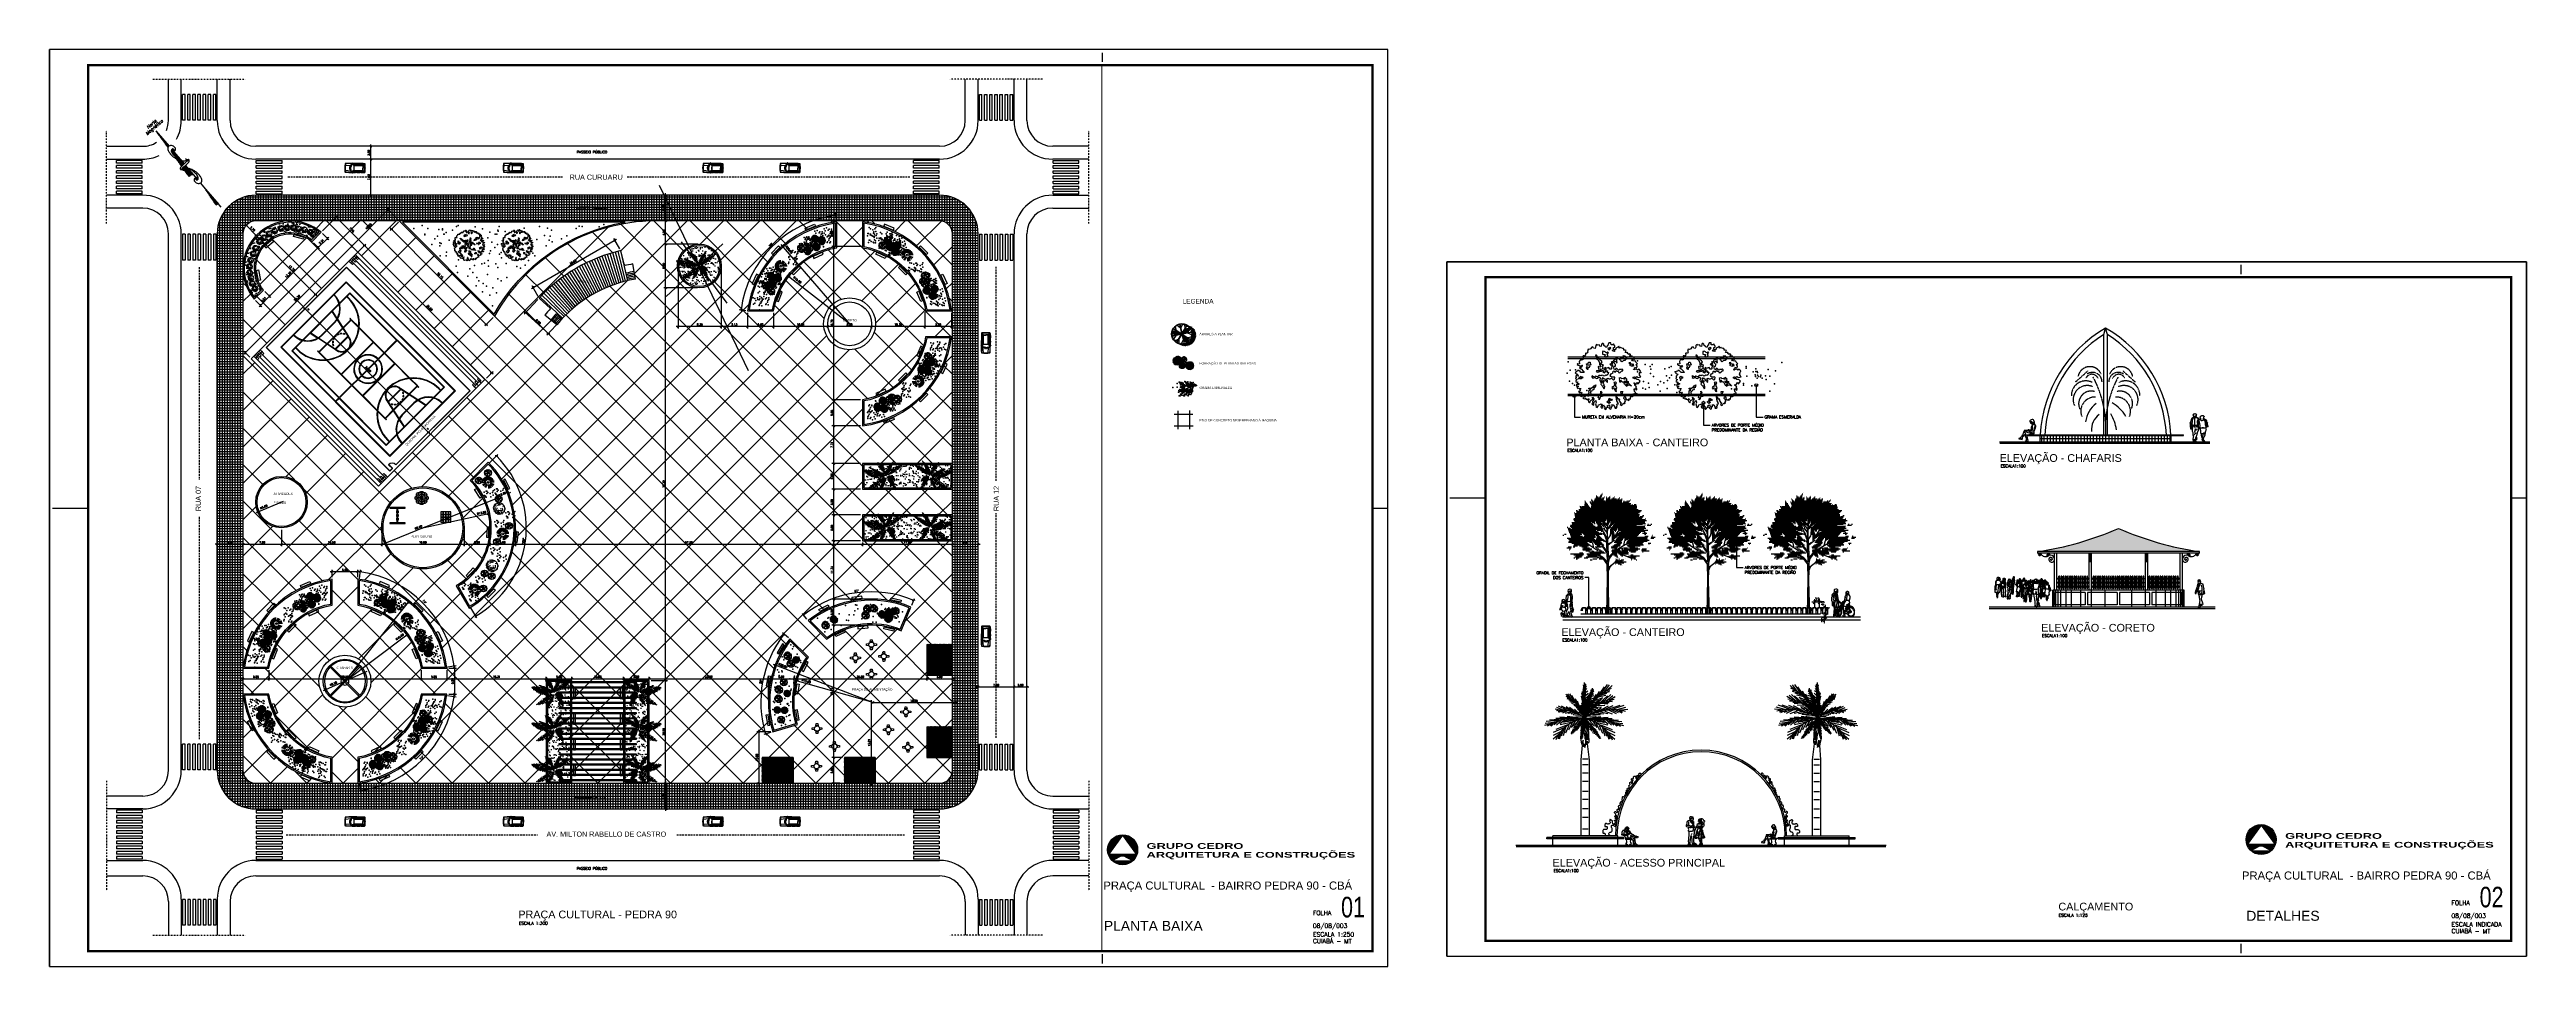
# Paper-space layout 'Layout1' of a CAD drawing. Header units: millimetres. Extents: x 222 to 1828, y -163 to 431.
# The model-space entities are those that its viewports show. They can reach past a viewport. Long polylines and large blocks are cut down to what shows.
import ezdxf
from ezdxf.enums import TextEntityAlignment as Align

# ---------------------------------------------------------------- set-up
doc = ezdxf.new("R2010")
doc.units = ezdxf.units.MM
doc.header["$LTSCALE"] = 0.25
for name, pattern in [('DASHDOT', [25.4, 12.7, -6.35, 0, -6.35]), ('HIDDEN', [9.525, 6.35, -3.175]), ('LIN0', [0])]:
    doc.linetypes.add(name, pattern=pattern)
for name, color, linetype in [('ALAMBRADO', 1, 'Continuous'), ('ARV', 90, 'Continuous'), ('av1', 62, 'Continuous'), ('BANCOS', 21, 'Continuous'), ('CALCADAS', 250, 'Continuous'), ('canteiro', 4, 'Continuous'), ('CANTEIROS', 4, 'Continuous'), ('CARIMBO211', 4, 'Continuous'), ('COB', 22, 'Continuous'), ('COTA', 240, 'Continuous'), ('COTAS', 240, 'Continuous'), ('DEC-MAD', 35, 'Continuous'), ('EXTERN', 7, 'Continuous'), ('EXTERN-I', 251, 'Continuous'), ('GRADIL-METÁLICOS', 190, 'Continuous'), ('GRAMA', 3, 'Continuous'), ('L01', 250, 'Continuous'), ('LIMITE-CALÇAMENTO', 4, 'Continuous'), ('mesas', 154, 'Continuous'), ('MEXT', 7, 'Continuous'), ('MINT', 7, 'Continuous'), ('PAREDE', 5, 'Continuous'), ('PISO-CONCRETO', 8, 'Continuous'), ('pisos-concreto', 9, 'Continuous'), ('PÉRGULAS', 146, 'HIDDEN'), ('QUADRA-LINH-1', 1, 'Continuous'), ('QUADRA-LINH-3', 1, 'Continuous'), ('QUADRA-LINH-5', 1, 'Continuous'), ('QUADRA-LINH-7', 1, 'Continuous'), ('TEXTO1', 7, 'Continuous'), ('TG', 7, 'LIN0'), ('VEGETACAO', 84, 'Continuous'), ('VP', 7, 'Continuous'), ('árvores canteiro-externo', 112, 'Continuous')]:
    doc.layers.add(name, color=color, linetype=linetype)
doc.layers.add('PLANTS', color=3, linetype='Continuous', lineweight=25)
doc.layers.add('SHADOWS', color=108, linetype='Continuous', lineweight=25)
doc.styles.add('A1', font='arial.ttf', dxfattribs={"oblique": 10, "height": 2})
doc.styles.add('ARIAL', font='arial.ttf')
doc.styles.add('FLA', font='', dxfattribs={"width": 1.4})
doc.styles.add('italic', font='italic.shx', dxfattribs={"height": 5})
doc.styles.add('ROMANS', font='romans')
doc.styles.get("Standard").update_dxf_attribs({"font": 'romans.shx'})
doc.styles.add('TECHNICLIGHT', font='arial.ttf')
doc.styles.get('FLA').set_extended_font_data('Arial Black')
doc.dimstyles.new('100', dxfattribs={"dimscale": 1.25, "dimtxt": 0.15, "dimasz": 0.15, "dimexe": 0.15, "dimexo": 0.15, "dimgap": 0.075, "dimtad": 1, "dimzin": 4, "dimdsep": 46, "dimtxsty": 'Standard', "dimblk1": 'OBLIQUE', "dimblk2": 'OBLIQUE', "dimsah": 1, "dimcen": 0.09, "dimdle": 0.15, "dimclrd": 256, "dimclre": 256, "dimclrt": 7, "dimadec": 0, "dimazin": 0, "dimtfac": 1, "dimtmove": 2, "dimatfit": 3, "dimldrblk": 'ORIGIN', "dimfxl": 1, "dimtolj": 1, "dimtzin": 4, "dimlwd": -1, "dimarcsym": 0})
doc.dimstyles.new('250', dxfattribs={"dimscale": 2.5, "dimtxt": 0.15, "dimasz": 0.15, "dimexe": 0.15, "dimexo": 0.15, "dimgap": 0.075, "dimtad": 1, "dimzin": 4, "dimdsep": 46, "dimtxsty": 'Standard', "dimblk1": 'OBLIQUE', "dimblk2": 'OBLIQUE', "dimsah": 1, "dimcen": 0.09, "dimdle": 0.15, "dimclrd": 256, "dimclre": 256, "dimclrt": 7, "dimadec": 0, "dimazin": 0, "dimtfac": 1, "dimtmove": 2, "dimatfit": 3, "dimldrblk": 'ORIGIN', "dimfxl": 1, "dimtolj": 1, "dimtzin": 4, "dimlwd": -1, "dimarcsym": 0})
pattern_1 = [(45, (311.532, 147.1925), (-3.53553, 3.53553), []), (135, (311.532, 147.1925), (-3.53553, -3.53553), [])]
pattern_2 = [(37.5, (346.5319, 149.6925), (-0.040001, 1.223533), [0, -0.9652, 0, -1.0795, 0, -1.031875]), (7.5, (346.5319, 149.6925), (1.123808, 1.792063), [0, -0.5207, 0, -0.86995, 0, -0.333375]), (327.5, (345.7508, 149.6925), (1.977481, 0.003593), [0, -0.3175, 0, -1.143, 0, -1.49225]), (317.5, (345.7508, 149.6925), (1.908891, 0.557323), [0, -0.15875, 0, -0.7493, 0, -0.85725])]

# ---------------------------------------------------------------- blocks, each defined once
blk = doc.blocks.new('*X30')
at = {"color": 0}
for p, q in [((8, 13.28), (8.16, 13.28)), ((8.07, 13.25), (8.23, 13.25)), ((8.12, 13.22), (8.29, 13.22)), ((8.16, 13.19), (8.33, 13.19)), ((8.2, 13.16), (8.36, 13.16)), ((8.23, 13.12), (8.39, 13.12)), ((8.25, 13.09), (8.41, 13.09)), ((7.93, 12.31), (8.09, 12.31)), ((8.03, 12.34), (8.2, 12.34)), ((8.1, 12.38), (8.26, 12.38)), ((8.14, 12.41), (8.31, 12.41)), ((8.18, 12.44), (8.34, 12.44)), ((8.21, 12.47), (8.37, 12.47)), ((8.24, 12.5), (8.4, 12.5)), ((8.26, 12.53), (8.42, 12.53)), ((8.27, 13.06), (8.43, 13.06)), ((8.28, 12.56), (8.44, 12.56)), ((8.29, 13.03), (8.45, 13.03)), ((8.3, 13), (8.46, 13)), ((8.3, 12.59), (8.46, 12.59)), ((8.31, 12.62), (8.47, 12.62)), ((8.32, 12.97), (8.48, 12.97)), ((8.32, 12.94), (8.49, 12.94)), ((8.32, 12.66), (8.48, 12.66)), ((8.33, 12.91), (8.49, 12.91)), ((8.33, 12.72), (8.5, 12.72)), ((8.33, 12.69), (8.49, 12.69)), ((8.34, 12.88), (8.5, 12.88)), ((8.34, 12.84), (8.5, 12.84)), ((8.34, 12.81), (8.5, 12.81)), ((8.34, 12.78), (8.5, 12.78)), ((8.34, 12.75), (8.5, 12.75))]:
    blk.add_line(p, q, dxfattribs=at)
blk = doc.blocks.new('SHADOW1')
blk.add_blockref('*X30', (-7.84, -12.81))
blk = doc.blocks.new('T25C')
at = {"color": 251, "linetype": 'Continuous'}
for p, q in [((-0.5, 0.07), (-0.15, 0.15)), ((-0.11, 0.01), (-0.5, 0.07)), ((-0.5, 0.03), (-0.43, 0.06)), ((-0.23, 0.01), (-0.5, 0.03)), ((-0.43, 0.02), (-0.5, 0.01)), ((0.5, 0.01), (-0.5, 0.01)), ((-0.5, 0.01), (-0.29, -0.03)), ((-0.48, -0.15), (-0.23, 0.01)), ((-0.26, 0.13), (-0.47, 0.17)), ((-0.47, 0.17), (-0.39, 0.1)), ((-0.32, 0.22), (-0.45, 0.22)), ((-0.45, 0.22), (-0.26, 0.13)), ((-0.42, -0.27), (-0.11, 0.01)), ((-0.25, 0.13), (-0.4, 0.31)), ((-0.4, 0.31), (-0.22, 0.22)), ((-0.01, 0.01), (-0.35, 0.36)), ((-0.35, 0.36), (0.35, -0.34)), ((0.35, 0.36), (-0.35, -0.34)), ((-0.35, 0.36), (-0.34, 0.28)), ((-0.22, 0.22), (-0.33, 0.39)), ((-0.33, 0.39), (-0.23, 0.35)), ((-0.15, 0.15), (-0.27, 0.43)), ((-0.27, 0.43), (0, 0.23)), ((-0.17, 0.36), (-0.16, 0.48)), ((-0.16, 0.48), (0, 0.29)), ((-0.1, 0.5), (-0.12, 0.43)), ((-0.11, 0.02), (-0.03, 0.01)), ((-0.05, 0.34), (-0.1, 0.5)), ((0, 0.5), (-0.05, 0.34)), ((0, 0.01), (-0.01, 0.01)), ((0, 0.01), (0, 0.5)), ((0, 0.5), (0, -0.49)), ((0, 0.29), (0.06, 0.5)), ((0.03, 0.4), (0, 0.5)), ((0, 0.23), (0.18, 0.47)), ((0, 0.01), (0.35, 0.36)), ((0, 0.01), (0, 0.01)), ((0, 0.01), (0.5, 0.01)), ((0.06, 0.5), (0.08, 0.34)), ((0.42, 0.28), (0.08, 0.01)), ((0.08, 0.01), (0.41, -0.27)), ((0.18, 0.47), (0.13, 0.14)), ((0.16, 0.32), (0.24, 0.45)), ((0.24, 0.45), (0.16, 0.17)), ((0.16, 0.17), (0.37, 0.34)), ((0.35, 0.36), (0.21, 0.34)), ((0.23, 0.13), (0.48, 0.13)), ((0.3, 0.19), (0.45, 0.21)), ((0.37, 0.34), (0.33, 0.24)), ((0.45, 0.21), (0.33, 0.13)), ((0.48, 0.13), (0.36, 0.01)), ((0.36, 0.01), (0.49, -0.07)), ((0.4, 0.05), (0.49, 0.06)), ((0.5, 0.01), (0.4, 0.05)), ((0.5, 0.01), (0.43, -0.03)), ((0.49, 0.06), (0.44, 0.08)), ((-0.29, -0.03), (-0.5, -0.04)), ((-0.5, -0.04), (-0.39, -0.1)), ((-0.24, -0.1), (-0.48, -0.15)), ((-0.32, -0.12), (-0.46, -0.19)), ((-0.46, -0.19), (-0.35, -0.2)), ((-0.17, -0.15), (-0.42, -0.27)), ((-0.22, -0.21), (-0.37, -0.33)), ((-0.37, -0.33), (-0.32, -0.22)), ((-0.35, -0.34), (-0.26, -0.31)), ((-0.3, -0.39), (-0.22, -0.21)), ((-0.16, -0.25), (-0.3, -0.39)), ((-0.21, -0.45), (-0.23, -0.32)), ((-0.15, -0.32), (-0.21, -0.45)), ((-0.14, -0.47), (-0.17, -0.15)), ((0, -0.19), (-0.14, -0.47)), ((-0.06, -0.49), (-0.05, -0.29)), ((0, -0.34), (-0.06, -0.49)), ((0.22, -0.44), (0, -0.19)), ((0.1, -0.48), (0, -0.34)), ((0.03, -0.39), (0, -0.49)), ((0.41, -0.27), (0.1, -0.09)), ((0.1, -0.09), (0.22, -0.44)), ((0.12, -0.33), (0.1, -0.48)), ((0.26, -0.41), (0.17, -0.31)), ((0.49, -0.07), (0.2, -0.09)), ((0.39, -0.31), (0.24, -0.23)), ((0.24, -0.23), (0.26, -0.41)), ((0.35, -0.35), (0.25, -0.32)), ((0.25, -0.32), (0.32, -0.37)), ((0.32, -0.37), (0.26, -0.37)), ((0.47, -0.16), (0.28, -0.08)), ((0.28, -0.08), (0.44, -0.22)), ((0.28, -0.19), (0.39, -0.31)), ((0.32, -0.27), (0.35, -0.35)), ((0.44, -0.22), (0.33, -0.2)), ((0.38, -0.08), (0.47, -0.16))]:
    blk.add_line(p, q, dxfattribs=at)
at = {"color": 122, "linetype": 'Continuous'}
for p, q in [((-0.15, 0.14), (-0.44, 0.07)), ((-0.44, 0.07), (-0.11, 0.02)), ((-0.15, 0.13), (-0.38, 0.08)), ((-0.38, 0.08), (-0.12, 0.02)), ((-0.14, 0.11), (-0.32, 0.08)), ((-0.32, 0.08), (-0.08, 0.03)), ((-0.14, 0.1), (-0.26, 0.08)), ((-0.26, 0.08), (-0.1, 0.04)), ((-0.14, 0.09), (-0.21, 0.08)), ((-0.21, 0.08), (-0.12, 0.06)), ((-0.14, 0.08), (-0.16, 0.07)), ((-0.03, 0.02), (-0.15, 0.14)), ((-0.03, 0.01), (-0.15, 0.13)), ((-0.06, 0.02), (-0.14, 0.11)), ((-0.08, 0.03), (-0.14, 0.1)), ((-0.1, 0.04), (-0.14, 0.09)), ((-0.12, 0.06), (-0.14, 0.08)), ((-0.12, 0.02), (-0.06, 0.02)), ((0.01, 0), (0.11, -0.09)), ((0.02, 0.02), (0.14, 0.14)), ((0.07, 0), (0.02, 0)), ((0.02, 0), (0.11, -0.08)), ((0.03, 0.01), (0.15, 0.13)), ((0.07, 0.01), (0.03, 0.01)), ((0.05, 0.02), (0.15, 0.13)), ((0.07, 0.02), (0.05, 0.02)), ((0.34, 0.24), (0.07, 0.01)), ((0.3, 0.2), (0.07, 0.02)), ((0.24, 0.16), (0.07, 0.02)), ((0.07, 0.02), (0.15, 0.12)), ((0.36, -0.23), (0.07, 0)), ((0.19, 0.14), (0.11, 0.06)), ((0.11, 0.06), (0.15, 0.12)), ((0.13, 0.14), (0.42, 0.28)), ((0.14, 0.14), (0.34, 0.24)), ((0.15, 0.13), (0.3, 0.2)), ((0.15, 0.13), (0.24, 0.16)), ((0.15, 0.12), (0.19, 0.14)), ((-0.35, -0.3), (-0.21, -0.18)), ((-0.34, -0.28), (-0.25, -0.21)), ((-0.32, -0.24), (-0.34, -0.28)), ((-0.21, -0.18), (-0.32, -0.24)), ((-0.25, -0.21), (-0.32, -0.25)), ((-0.27, -0.35), (-0.21, -0.22)), ((-0.17, -0.24), (-0.27, -0.35)), ((-0.24, -0.31), (-0.21, -0.23)), ((-0.17, -0.24), (-0.24, -0.31)), ((-0.18, -0.23), (-0.22, -0.28)), ((-0.22, -0.28), (-0.21, -0.24)), ((-0.21, -0.21), (-0.17, -0.17)), ((-0.21, -0.22), (-0.18, -0.2)), ((-0.21, -0.23), (-0.19, -0.21)), ((-0.21, -0.24), (-0.19, -0.23)), ((-0.2, -0.23), (-0.21, -0.25)), ((-0.19, -0.23), (-0.2, -0.23)), ((-0.19, -0.21), (-0.18, -0.23)), ((-0.18, -0.2), (-0.17, -0.24)), ((-0.17, -0.17), (-0.17, -0.24)), ((0.07, -0.01), (0.05, -0.01)), ((0.05, -0.01), (0.12, -0.08)), ((0.08, -0.01), (0.06, -0.02)), ((0.06, -0.02), (0.12, -0.08)), ((0.3, -0.19), (0.07, -0.01)), ((0.08, -0.02), (0.07, -0.02)), ((0.07, -0.02), (0.13, -0.08)), ((0.23, -0.14), (0.08, -0.01)), ((0.17, -0.1), (0.08, -0.02)), ((0.11, -0.08), (0.3, -0.19)), ((0.11, -0.09), (0.36, -0.23)), ((0.12, -0.08), (0.23, -0.14)), ((0.12, -0.08), (0.17, -0.1))]:
    blk.add_line(p, q, dxfattribs=at)
blk = doc.blocks.new('T40C')
at = {"color": 82, "linetype": 'Continuous'}
for p, q in [((-0.44, 0.01), (-0.5, 0.06)), ((-0.43, 0.01), (-0.5, -0.04)), ((-0.43, 0.12), (-0.49, 0.1)), ((0.5, 0.01), (-0.49, 0.01)), ((-0.29, 0.01), (-0.47, 0.16)), ((-0.28, 0.02), (-0.47, -0.14)), ((-0.43, 0.12), (-0.46, 0.21)), ((-0.38, 0.25), (-0.45, 0.23)), ((-0.2, 0.21), (-0.43, 0.26)), ((-0.38, 0.25), (-0.41, 0.3)), ((-0.31, 0.32), (-0.39, 0.32)), ((0.35, 0.37), (-0.35, -0.33)), ((0, 0.02), (-0.34, 0.36)), ((-0.34, 0.36), (0.35, -0.33)), ((-0.3, 0.32), (-0.31, 0.4)), ((-0.24, 0.38), (-0.3, 0.41)), ((0, 0.01), (-0.29, 0.01)), ((-0.2, 0.22), (-0.25, 0.45)), ((-0.24, 0.38), (-0.22, 0.46)), ((-0.13, 0.44), (-0.22, 0.46)), ((0, 0.3), (-0.17, 0.48)), ((-0.12, 0.43), (-0.11, 0.5)), ((0, 0.44), (-0.05, 0.51)), ((0, 0.01), (-0.05, 0)), ((0, 0.01), (-0.05, 0)), ((0, 0.01), (0, 0.51)), ((0, 0.51), (0, -0.48)), ((0, 0.44), (0.06, 0.5)), ((0, 0.29), (0.14, 0.49)), ((0, 0.01), (0, 0.02)), ((0, 0.01), (0.5, 0.01)), ((0.1, 0.44), (0.08, 0.5)), ((0.1, 0.43), (0.18, 0.48)), ((0.22, 0.41), (0.18, 0.48)), ((0.21, 0.22), (0.23, 0.46)), ((0.21, 0.23), (0.44, 0.24)), ((0.22, 0.39), (0.29, 0.42)), ((0.28, 0.01), (0.47, -0.13)), ((0.29, 0.01), (0.47, 0.16)), ((0.29, 0.01), (0.37, 0.01)), ((0.3, 0.31), (0.31, 0.4)), ((0.3, 0.32), (0.38, 0.33)), ((0.38, 0.23), (0.4, 0.3)), ((0.39, 0.23), (0.4, 0.23)), ((0.39, 0.23), (0.46, 0.2)), ((0.43, 0.12), (0.46, 0.2)), ((0.43, 0.12), (0.49, 0.1)), ((0.43, 0.01), (0.49, 0.07)), ((0.43, 0.02), (0.49, -0.03)), ((-0.43, -0.11), (-0.49, -0.09)), ((-0.44, -0.11), (-0.46, -0.18)), ((-0.37, -0.22), (-0.45, -0.19)), ((-0.21, -0.19), (-0.43, -0.23)), ((-0.37, -0.22), (-0.4, -0.29)), ((-0.31, -0.29), (-0.38, -0.3)), ((-0.31, -0.3), (-0.31, -0.38)), ((-0.23, -0.36), (-0.29, -0.39)), ((-0.21, -0.19), (-0.24, -0.42)), ((-0.23, -0.35), (-0.2, -0.44)), ((-0.1, -0.41), (-0.19, -0.44)), ((0, -0.26), (-0.14, -0.46)), ((-0.11, -0.41), (-0.09, -0.47)), ((0, -0.41), (-0.05, -0.48)), ((0, -0.26), (0.16, -0.45)), ((0, -0.41), (0.05, -0.48)), ((0.12, -0.4), (0.09, -0.47)), ((0.13, -0.41), (0.19, -0.44)), ((0.21, -0.37), (0.19, -0.44)), ((0.2, -0.19), (0.21, -0.43)), ((0.21, -0.19), (0.43, -0.22)), ((0.21, -0.37), (0.27, -0.4)), ((0.3, -0.28), (0.39, -0.29)), ((0.3, -0.29), (0.3, -0.38)), ((0.36, -0.21), (0.45, -0.2)), ((0.38, -0.22), (0.39, -0.29)), ((0.42, -0.09), (0.48, -0.09)), ((0.42, -0.09), (0.45, -0.18))]:
    blk.add_line(p, q, dxfattribs=at)
at = {"color": 31, "linetype": 'Continuous'}
for p, q in [((0, 0.01), (-0.45, -0.13)), ((0, 0.01), (-0.45, -0.16)), ((0, 0.01), (-0.44, -0.14)), ((0, 0.01), (-0.44, -0.17)), ((0, 0.01), (-0.43, -0.11)), ((0, 0.01), (-0.43, -0.19)), ((-0.43, -0.19), (0, 0.01)), ((0, 0.01), (-0.41, -0.1)), ((0, 0.01), (-0.4, -0.19)), ((0, 0.01), (-0.39, -0.08)), ((0, 0.01), (-0.36, -0.06)), ((0, 0.01), (-0.36, -0.2)), ((0, 0.01), (-0.33, -0.03)), ((0, 0.01), (-0.32, -0.02)), ((0, 0.01), (-0.3, 0)), ((0, 0.01), (-0.29, -0.19)), ((0, 0.01), (-0.23, -0.18)), ((0, 0.01), (0.11, 0.44)), ((0, 0.02), (0.18, 0.43)), ((0, 0.02), (0.16, 0.43)), ((0, 0.02), (0.14, 0.43)), ((0, 0.01), (0.12, 0.43)), ((0, 0.01), (0.2, 0.41)), ((0, 0.01), (0.09, 0.41)), ((0, 0.02), (0.35, 0.37)), ((0, 0.01), (0.21, 0.36)), ((0, 0.02), (0.05, 0.34)), ((0, 0.02), (0.02, 0.3)), ((0, 0.01), (0.2, 0.29)), ((0, 0.01), (0.18, 0.24)), ((0, 0.01), (0.01, -0.27)), ((0, 0.01), (0.02, -0.28)), ((0, 0.01), (0.04, -0.3)), ((0, 0.01), (0.06, -0.32)), ((0, 0.01), (0.09, -0.35)), ((0, 0.01), (0.11, -0.39)), ((0, 0.01), (0.13, -0.41)), ((0, 0.01), (0.15, -0.42)), ((0, 0.01), (0.17, -0.42)), ((0, 0.01), (0.18, -0.42)), ((0, 0.01), (0.2, -0.42)), ((0, 0.01), (0.2, -0.4)), ((0, 0.01), (0.21, -0.38)), ((0, 0.01), (0.21, -0.36)), ((0, 0.01), (0.2, -0.32)), ((0, 0.01), (0.2, -0.31)), ((0, 0.01), (0.2, -0.28)), ((0, 0.01), (0.2, -0.25)), ((0, 0.01), (0.2, -0.23)), ((0, 0.01), (0.2, -0.22)), ((0, 0.01), (0.2, -0.2)), ((-0.05, 0), (-0.46, -0.17)), ((-0.05, 0), (-0.35, -0.04))]:
    blk.add_line(p, q, dxfattribs=at)
at = {"color": 82, "linetype": 'Continuous'}
blk.add_circle((0, 0.01), 0.496, dxfattribs=at)
blk = doc.blocks.new('T41')
at = {"color": 86, "linetype": 'Continuous'}
for p, q in [((0, 0), (-0.44, 0.15)), ((0, 0), (-0.44, -0.17)), ((-0.44, -0.14), (0, 0)), ((0, 0), (-0.28, -0.34)), ((0, 0), (-0.28, -0.4)), ((0, 0), (-0.2, 0.43)), ((0, 0), (-0.08, 0.47)), ((0, 0), (-0.05, 0.47)), ((0, 0), (0.38, 0.32)), ((0, 0), (0.41, 0.29)), ((0, 0), (0.44, 0.24)), ((0, 0), (0.44, -0.26)), ((0, 0), (0.21, -0.47)), ((0, 0), (0.19, -0.48))]:
    blk.add_line(p, q, dxfattribs=at)
at = {"color": 3, "linetype": 'Continuous'}
for centre in [(0.02, -0.04), (0.03, 0.01)]:
    blk.add_circle(centre, 0.472, dxfattribs=at)
blk = doc.blocks.new('*X6')
for p, q in [((3042.85, 778.5), (3055.11, 778.5)), ((3043.11, 778.62), (3054.04, 778.62)), ((3043.27, 778.75), (3052.96, 778.75)), ((3043.38, 778.88), (3051.89, 778.88)), ((3043.46, 779), (3050.82, 779)), ((3043.52, 779.12), (3049.75, 779.12)), ((3043.56, 779.25), (3048.68, 779.25)), ((3043.57, 779.75), (3044.39, 779.75)), ((3043.58, 779.38), (3047.61, 779.38)), ((3043.59, 779.62), (3045.46, 779.62)), ((3043.59, 779.5), (3046.54, 779.5))]:
    blk.add_line(p, q)
blk = doc.blocks.new('*X3')
for p, q in [((3080.02, 778.5), (3088.76, 778.5)), ((3080.3, 778.62), (3088.68, 778.62)), ((3080.58, 778.75), (3088.59, 778.75)), ((3080.86, 778.88), (3088.51, 778.88)), ((3081.19, 779), (3088.42, 779)), ((3081.53, 779.12), (3088.28, 779.12)), ((3081.87, 779.25), (3088.06, 779.25)), ((3082.21, 779.38), (3087.85, 779.38)), ((3082.58, 779.5), (3087.64, 779.5)), ((3083.06, 779.62), (3087.25, 779.62)), ((3083.71, 779.75), (3086.79, 779.75)), ((3084.78, 779.88), (3085.13, 779.88))]:
    blk.add_line(p, q)
blk = doc.blocks.new('*X2')
for p, q in [((3076.61, 780.5), (3078.15, 780.5)), ((3076.62, 780.38), (3079.78, 780.38)), ((3076.62, 780.25), (3081.41, 780.25)), ((3076.63, 780.12), (3082.51, 780.12)), ((3076.63, 780), (3082.18, 780)), ((3076.64, 779.87), (3081.86, 779.87)), ((3076.64, 779.75), (3081.54, 779.75)), ((3076.65, 779.62), (3081.32, 779.62)), ((3076.65, 779.5), (3081.12, 779.5)), ((3076.66, 779.38), (3080.91, 779.38)), ((3076.66, 779.25), (3080.7, 779.25)), ((3076.67, 779.12), (3080.49, 779.12)), ((3076.67, 779), (3080.28, 779)), ((3076.68, 778.88), (3080.11, 778.88)), ((3076.68, 778.75), (3079.95, 778.75)), ((3076.69, 778.62), (3079.78, 778.62)), ((3076.69, 778.5), (3079.62, 778.5))]:
    blk.add_line(p, q)
blk = doc.blocks.new('*X5')
for p, q in [((3067.58, 778.5), (3072.76, 778.5)), ((3067.72, 778.62), (3072.95, 778.62)), ((3067.86, 778.75), (3073.15, 778.75)), ((3067.96, 778.88), (3073.34, 778.88)), ((3068.06, 779), (3075.37, 779)), ((3068.15, 779.12), (3075.37, 779.12)), ((3068.23, 779.25), (3075.37, 779.25)), ((3068.3, 779.37), (3075.37, 779.37)), ((3068.37, 779.5), (3075.37, 779.5)), ((3068.41, 779.62), (3075.37, 779.62)), ((3068.45, 779.75), (3075.36, 779.75)), ((3068.49, 779.88), (3075.35, 779.88)), ((3068.51, 780), (3075.35, 780)), ((3068.53, 780.12), (3075.34, 780.12)), ((3068.54, 781.25), (3068.54, 781.25)), ((3068.54, 781.12), (3070.15, 781.12)), ((3068.55, 781), (3071.75, 781)), ((3068.55, 780.88), (3073.36, 780.88)), ((3068.55, 780.25), (3075.33, 780.25)), ((3068.56, 780.75), (3074.97, 780.75)), ((3068.56, 780.62), (3075.3, 780.62)), ((3068.56, 780.5), (3075.31, 780.5)), ((3068.56, 780.38), (3075.32, 780.38)), ((3072.97, 778.5), (3075.36, 778.5)), ((3073.11, 778.62), (3075.36, 778.62)), ((3073.24, 778.75), (3075.37, 778.75)), ((3073.38, 778.88), (3075.37, 778.88))]:
    blk.add_line(p, q)
blk = doc.blocks.new('*X4')
for p, q in [((3091.38, 779.38), (3092.65, 779.38)), ((3091.4, 779.25), (3094.25, 779.25)), ((3091.43, 779.12), (3095.86, 779.12)), ((3091.46, 779), (3097.47, 779)), ((3091.49, 778.88), (3099.07, 778.88)), ((3091.5, 778.75), (3100.68, 778.75)), ((3091.52, 778.62), (3102.29, 778.62)), ((3091.53, 778.5), (3103.9, 778.5))]:
    blk.add_line(p, q)
blk = doc.blocks.new('_OBLIQUE')
at = {"color": 0, "linetype": 'ByBlock'}
blk.add_line((-0.5, -0.5), (0.5, 0.5), dxfattribs=at)
blk = doc.blocks.new('*D23')
at = {"layer": 'COTAS'}
blk.add_line((385.16, 165.91), (392.91, 165.91), dxfattribs=at)
at = {"layer": 'DEFPOINTS', "color": 0}
for p in [(385.53, 165.91), (392.53, 165.91), (392.53, 165.91)]:
    blk.add_point(p, dxfattribs=at)
at = {"layer": 'COTAS', "xscale": 0.375, "yscale": 0.375, "zscale": 0.375, "rotation": 180}
blk.add_blockref('_OBLIQUE', (385.53, 165.91), dxfattribs=at)
at = {"layer": 'COTAS', "xscale": 0.375, "yscale": 0.375, "zscale": 0.375}
blk.add_blockref('_OBLIQUE', (392.53, 165.91), dxfattribs=at)
at = {"layer": 'COTAS', "color": 7, "insert": (389.03, 166.28), "char_height": 0.375, "attachment_point": 5}
blk.add_mtext('\\A1;7.00', dxfattribs=at)
blk = doc.blocks.new('_Origin')
at = {"color": 0, "linetype": 'ByBlock', "lineweight": -2}
blk.add_line((0, 0), (-1, 0), dxfattribs=at)
blk.add_circle((0, 0), 0.5, dxfattribs=at)
blk = doc.blocks.new('*D24')
at = {"layer": 'COTAS'}
blk.add_line((392.16, 165.91), (395.41, 165.91), dxfattribs=at)
at = {"layer": 'DEFPOINTS', "color": 0}
for p in [(392.53, 165.91), (395.03, 165.91), (395.03, 165.91)]:
    blk.add_point(p, dxfattribs=at)
at = {"layer": 'COTAS', "xscale": 0.375, "yscale": 0.375, "zscale": 0.375, "rotation": 180}
blk.add_blockref('_OBLIQUE', (392.53, 165.91), dxfattribs=at)
at = {"layer": 'COTAS', "xscale": 0.375, "yscale": 0.375, "zscale": 0.375}
blk.add_blockref('_OBLIQUE', (395.03, 165.91), dxfattribs=at)
at = {"layer": 'COTAS', "color": 7, "insert": (393.78, 166.28), "char_height": 0.375, "attachment_point": 5}
blk.add_mtext('\\A1;2.50', dxfattribs=at)
blk = doc.blocks.new('*D25')
at = {"layer": 'COTAS', "lineweight": -2}
for p, q in [((267.1, 268.49), (267.01, 268.49)), ((267.1, 261.49), (267.01, 261.49))]:
    blk.add_line(p, q, dxfattribs=at)
at = {"layer": 'COTAS'}
blk.add_line((267.39, 261.12), (267.39, 268.87), dxfattribs=at)
at = {"layer": 'DEFPOINTS', "color": 0}
for p in [(267.39, 268.49), (267.47, 268.49), (267.47, 261.49)]:
    blk.add_point(p, dxfattribs=at)
at = {"layer": 'COTAS', "xscale": 0.375, "yscale": 0.375, "zscale": 0.375}
for p, rotation in [((267.39, 268.49), 90), ((267.39, 261.49), 270)]:
    blk.add_blockref('_OBLIQUE', p, dxfattribs=dict(at, rotation=rotation))
at = {"layer": 'COTAS', "color": 7, "insert": (267.01, 264.99), "char_height": 0.375, "attachment_point": 5, "rotation": 90}
blk.add_mtext('\\A1;7.00', dxfattribs=at)
blk = doc.blocks.new('*D26')
at = {"layer": 'COTAS', "lineweight": -2}
for p, q in [((267.1, 270.99), (267.01, 270.99)), ((267.1, 268.49), (267.01, 268.49))]:
    blk.add_line(p, q, dxfattribs=at)
at = {"layer": 'COTAS'}
blk.add_line((267.39, 268.12), (267.39, 271.37), dxfattribs=at)
at = {"layer": 'DEFPOINTS', "color": 0}
for p in [(267.39, 270.99), (267.47, 270.99), (267.47, 268.49)]:
    blk.add_point(p, dxfattribs=at)
at = {"layer": 'COTAS', "xscale": 0.375, "yscale": 0.375, "zscale": 0.375}
for p, rotation in [((267.39, 270.99), 90), ((267.39, 268.49), 270)]:
    blk.add_blockref('_OBLIQUE', p, dxfattribs=dict(at, rotation=rotation))
at = {"layer": 'COTAS', "color": 7, "insert": (267.01, 269.74), "char_height": 0.375, "attachment_point": 5, "rotation": 90}
blk.add_mtext('\\A1;2.50', dxfattribs=at)
blk = doc.blocks.new('Bifman14')
blk.add_line((0.28, 0.66), (0.31, 0.53))
blk.add_lwpolyline([(0.12, 1.81), (0.06, 1.78), (0.03, 1.75), (0.01, 1.69), (0.04, 1.56), (0.02, 1.5), (-0.1, 1.37), (-0.12, 1.17), (-0.13, 1.05), (-0.11, 0.93), (-0.08, 0.83), (-0.05, 0.75), (-0.03, 0.71), (0, 0.57), (-0.02, 0.52), (-0.13, 0.26), (-0.11, 0.23), (-0.14, 0.14), (-0.11, 0.09), (-0.09, 0.08), (-0.09, 0.1), (-0.02, 0.05), (0.04, 0.06), (0.04, 0.07), (-0.01, 0.13), (-0.03, 0.19), (-0.02, 0.17), (0.07, 0.35), (0.14, 0.08), (0.15, 0.06), (0.14, 0.04), (0.15, 0.02), (0.24, -0.01), (0.32, 0.01), (0.3, 0.04), (0.26, 0.09), (0.27, 0.12), (0.23, 0.24), (0.19, 0.4), (0.32, 0.32), (0.36, 0.38), (0.38, 0.47), (0.32, 0.6), (0.33, 0.61), (0.31, 0.63), (0.29, 0.77), (0.3, 0.78), (0.3, 0.86), (0.29, 0.86), (0.3, 0.93), (0.29, 0.95), (0.31, 1.33), (0.29, 1.43), (0.27, 1.47), (0.22, 1.48), (0.2, 1.52), (0.22, 1.57), (0.24, 1.66), (0.24, 1.73), (0.22, 1.77)], close=True)
for points in [[(0.11, 1.49), (0.07, 1.55), (0.06, 1.6), (0.06, 1.65), (0.09, 1.59), (0.1, 1.6), (0.1, 1.64), (0.12, 1.66), (0.13, 1.66), (0.13, 1.63), (0.15, 1.63), (0.2, 1.65), (0.21, 1.62), (0.24, 1.62), (0.25, 1.64), (0.24, 1.67), (0.23, 1.67), (0.21, 1.67), (0.16, 1.68), (0.14, 1.67), (0.14, 1.68), (0.18, 1.7), (0.22, 1.7)], [(-0.07, 0.82), (-0.08, 0.78), (-0.11, 0.87), (-0.14, 0.91), (-0.16, 1.02), (-0.22, 1.11), (-0.28, 1.14), (-0.33, 1.11), (-0.38, 1.06), (-0.38, 1.02), (-0.39, 0.9), (-0.37, 0.88), (-0.42, 0.85), (-0.45, 0.74), (-0.47, 0.62), (-0.51, 0.52), (-0.54, 0.48), (-0.49, 0.49), (-0.49, 0.47), (-0.48, 0.51), (-0.44, 0.58), (-0.46, 0.59), (-0.43, 0.59), (-0.39, 0.73), (-0.38, 0.77), (-0.37, 0.67), (-0.38, 0.62), (-0.44, 0.5), (-0.38, 0.47), (-0.3, 0.37), (-0.38, 0.28), (-0.41, 0.25), (-0.45, 0.24), (-0.45, 0.19), (-0.44, 0.17), (-0.43, 0.09), (-0.37, 0.06), (-0.38, 0.11), (-0.37, 0.19), (-0.31, 0.25), (-0.29, 0.14), (-0.26, 0.09), (-0.29, 0.04), (-0.28, 0.01), (-0.15, -0.01), (-0.15, 0.01), (-0.2, 0.08), (-0.21, 0.17), (-0.21, 0.34), (-0.22, 0.38), (-0.19, 0.41), (-0.11, 0.42), (-0.12, 0.53), (-0.16, 0.65), (-0.15, 0.76), (-0.12, 0.69), (-0.07, 0.69), (-0.02, 0.73), (-0.02, 0.77), (-0.05, 0.8), (-0.09, 0.77), (-0.05, 0.74)], [(-0.37, 1.02), (-0.35, 1.04), (-0.31, 1.02), (-0.29, 1.03), (-0.26, 1.01), (-0.26, 0.96), (-0.28, 0.92), (-0.27, 0.9), (-0.21, 0.92), (-0.2, 0.9), (-0.22, 0.89), (-0.19, 0.89), (-0.19, 0.9), (-0.18, 0.85), (-0.2, 0.84), (-0.17, 0.8), (-0.14, 0.81)], [(-0.37, 1), (-0.34, 1), (-0.36, 0.98), (-0.37, 0.96), (-0.36, 0.94), (-0.35, 0.91), (-0.31, 0.9), (-0.29, 0.91), (-0.27, 0.93), (-0.26, 0.96)], [(-0.28, 0.69), (-0.34, 0.71), (-0.37, 0.73), (-0.34, 0.66), (-0.27, 0.63), (-0.21, 0.64), (-0.18, 0.65)], [(-0.34, 0.93), (-0.33, 0.94), (-0.32, 0.94)], [(-0.31, 1), (-0.29, 1), (-0.3, 0.99)], [(-0.04, 0.83), (-0.01, 0.77), (-0.01, 0.81), (-0.03, 0.86), (-0.04, 0.94), (-0.07, 0.94), (-0.04, 0.95), (-0.03, 1), (-0.03, 1.08), (0, 1.16), (0.03, 1.27), (0.02, 1.37), (-0.01, 1.44)], [(-0.02, 1.02), (0.03, 1.01), (0.08, 1.03), (0.08, 0.99), (0.09, 1.02), (0.18, 1), (0.18, 0.98), (0.2, 1), (0.24, 1.01), (0.25, 1.18), (0.27, 1.2), (0.27, 1.32)], [(0.04, 1.47), (0.11, 1.4), (0.1, 1.43), (0.11, 1.48), (0.16, 1.42), (0.18, 1.47), (0.19, 1.5), (0.22, 1.43), (0.2, 1.47), (0.17, 1.42), (0.18, 1.03)], [(0.2, 1.51), (0.16, 1.52), (0.13, 1.54)], [(0.19, 0.96), (0.16, 0.81), (0.15, 0.8), (0.13, 0.83), (0.14, 0.67), (0.16, 0.62)], [(0.21, 1.61), (0.2, 1.6), (0.21, 1.58), (0.19, 1.59), (0.16, 1.58), (0.19, 1.58)], [(0.25, 0.82), (0.16, 0.6), (0.18, 0.55), (0.19, 0.39)], [(0.18, 0.57), (0.32, 0.53), (0.29, 0.45), (0.27, 0.4), (0.24, 0.38), (0.25, 0.36), (0.29, 0.42), (0.33, 0.52), (0.37, 0.49), (0.36, 0.43), (0.33, 0.36)], [(0.26, 1), (0.25, 0.93), (0.27, 0.93), (0.25, 0.93), (0.25, 0.86), (0.27, 0.86), (0.24, 0.85), (0.25, 0.78), (0.26, 0.76), (0.28, 0.83), (0.28, 0.76), (0.28, 0.61), (0.19, 0.64)]]:
    blk.add_lwpolyline(points)
blk = doc.blocks.new('Bifman15')
for points in [[(-0.36, 1.8), (-0.38, 1.8), (-0.46, 1.78), (-0.48, 1.76), (-0.49, 1.64), (-0.49, 1.62), (-0.48, 1.6), (-0.52, 1.56), (-0.6, 1.47), (-0.64, 1.41), (-0.63, 1.33), (-0.66, 1.26), (-0.66, 1.08), (-0.61, 0.99), (-0.61, 0.74), (-0.55, 0.73), (-0.54, 0.76), (-0.53, 0.76), (-0.51, 0.64), (-0.5, 0.55), (-0.53, 0.07), (-0.51, 0.06), (-0.52, 0.03), (-0.51, 0.02), (-0.46, 0.01), (-0.46, 0.02), (-0.28, 0.01), (-0.28, 0.02), (-0.26, 0), (-0.23, 0), (-0.22, 0.02), (-0.16, -0.01), (-0.07, 0), (-0.07, 0.02), (-0.08, 0.02), (-0.11, 0.03), (-0.16, 0.09), (-0.15, 0.1), (-0.22, 0.51), (-0.23, 0.55), (-0.22, 0.8), (-0.18, 0.82), (-0.2, 0.95), (-0.17, 0.92), (-0.18, 0.96), (-0.17, 0.97), (-0.09, 0.92), (-0.11, 0.95), (-0.16, 1), (-0.21, 1.09), (-0.25, 1.32), (-0.3, 1.45), (-0.3, 1.52), (-0.3, 1.52), (-0.29, 1.53), (-0.28, 1.56), (-0.29, 1.57), (-0.28, 1.58), (-0.28, 1.59), (-0.25, 1.6), (-0.26, 1.63), (-0.26, 1.64), (-0.26, 1.71), (-0.25, 1.73), (-0.26, 1.76), (-0.28, 1.77), (-0.31, 1.79)], [(-0.14, 0.06), (-0.11, 0.07), (-0.08, 0.09), (-0.04, 0.15), (-0.02, 0.22), (0, 0.22), (0.01, 0.3), (0.01, 0.39), (0, 0.47), (-0.02, 0.55), (-0.03, 0.61), (-0.04, 0.63), (-0.04, 0.66), (0.12, 0.45), (0.12, 0.39), (0.12, 0.28), (0.14, 0.14), (0.11, 0.09), (0.06, 0.05), (0.07, 0.04), (0.13, 0.03), (0.16, 0.04), (0.17, 0.02), (0.22, 0.02), (0.23, 0.08), (0.21, 0.12), (0.22, 0.23), (0.24, 0.25), (0.27, 0.22), (0.3, 0.22), (0.33, 0.23), (0.35, 0.23), (0.38, 0.17), (0.41, 0.12), (0.46, 0.07), (0.51, 0.04), (0.57, 0.02), (0.63, 0.02), (0.67, 0.03), (0.72, 0.05), (0.76, 0.08), (0.8, 0.13), (0.82, 0.19), (0.82, 0.25), (0.83, 0.29), (0.83, 0.34), (0.83, 0.39), (0.83, 0.41), (0.84, 0.41), (0.81, 0.49), (0.79, 0.55), (0.75, 0.61), (0.7, 0.65), (0.65, 0.68), (0.59, 0.69), (0.54, 0.7), (0.53, 0.69), (0.51, 0.72), (0.5, 0.76), (0.51, 0.8), (0.52, 0.82), (0.48, 0.82), (0.49, 0.85), (0.48, 0.85), (0.52, 0.91), (0.52, 0.94), (0.51, 0.99), (0.5, 1.03), (0.49, 1.06), (0.5, 1.09), (0.55, 1.24), (0.55, 1.33), (0.53, 1.37), (0.48, 1.43), (0.47, 1.44), (0.46, 1.46), (0.44, 1.46), (0.44, 1.48), (0.46, 1.51), (0.46, 1.56), (0.46, 1.6), (0.44, 1.63), (0.4, 1.64), (0.34, 1.64), (0.3, 1.63), (0.28, 1.61), (0.27, 1.6), (0.27, 1.55), (0.26, 1.51), (0.27, 1.5), (0.28, 1.47), (0.27, 1.45), (0.26, 1.41), (0.24, 1.36), (0.22, 1.33), (0.2, 1.33), (0.21, 1.32), (0.2, 1.29), (0.21, 1.25), (0.22, 1.25), (0.18, 1.12), (0.16, 1.04), (0.15, 1.01), (0.13, 1), (0.11, 1.01), (0.09, 1), (0.06, 0.98), (0.02, 0.94), (-0.01, 0.92), (-0.02, 0.92), (-0.03, 0.93), (-0.05, 0.92), (-0.05, 0.92), (-0.09, 0.92), (-0.13, 0.94), (-0.15, 0.96), (-0.16, 0.97), (-0.17, 0.96), (-0.14, 0.93), (-0.11, 0.91), (-0.08, 0.91), (-0.05, 0.91), (-0.05, 0.84), (-0.06, 0.84), (-0.05, 0.83), (-0.07, 0.74), (-0.08, 0.71), (-0.09, 0.68), (-0.12, 0.71), (-0.15, 0.7), (-0.17, 0.69), (-0.21, 0.67), (-0.24, 0.66), (-0.23, 0.59), (-0.22, 0.61), (-0.18, 0.63), (-0.14, 0.64), (-0.12, 0.62), (-0.19, 0.41), (-0.21, 0.39), (-0.2, 0.37), (-0.17, 0.38), (-0.14, 0.37), (-0.12, 0.37), (-0.1, 0.42), (-0.06, 0.5), (-0.05, 0.44), (-0.05, 0.35), (-0.05, 0.26), (-0.07, 0.19), (-0.1, 0.13), (-0.13, 0.11), (-0.15, 0.11)], [(-0.3, 0.92), (-0.3, 1.02), (-0.32, 1.06), (-0.28, 1.05), (-0.28, 1.1), (-0.34, 1.11), (-0.34, 1.06)], [(-0.09, 0.6), (-0.11, 0.5), (-0.16, 0.39), (-0.16, 0.38), (-0.14, 0.38), (-0.12, 0.41), (-0.09, 0.47), (-0.06, 0.55), (-0.07, 0.58)], [(-0.03, 0.76), (-0.04, 0.72), (0.12, 0.49), (0.12, 0.59), (-0.03, 0.76)], [(0.11, 0.95), (0.08, 0.95), (0.05, 0.94), (0.03, 0.92), (-0.01, 0.9), (-0.02, 0.89), (-0.03, 0.83), (-0.02, 0.82), (-0.03, 0.81), (0.12, 0.63), (0.12, 0.74), (0.1, 0.76), (0.08, 0.77), (0.06, 0.81), (0.03, 0.83), (0.02, 0.86), (0.02, 0.88), (0.03, 0.9), (0.05, 0.91), (0.1, 0.94)], [(0.29, 0.69), (0.29, 0.66), (0.27, 0.61), (0.25, 0.56), (0.23, 0.51), (0.27, 0.45), (0.31, 0.68)], [(0.35, 0.75), (0.27, 0.33), (0.28, 0.36), (0.3, 0.32), (0.3, 0.37), (0.31, 0.43), (0.32, 0.48), (0.33, 0.53), (0.35, 0.57), (0.38, 0.6), (0.39, 0.61), (0.37, 0.61), (0.35, 0.63), (0.35, 0.66), (0.34, 0.7)], [(0.35, 0.32), (0.36, 0.35), (0.36, 0.39), (0.36, 0.43), (0.37, 0.47), (0.39, 0.52), (0.42, 0.56), (0.5, 0.36), (0.5, 0.34), (0.46, 0.34), (0.41, 0.33), (0.38, 0.32)], [(0.37, 0.3), (0.53, 0.32), (0.54, 0.31), (0.57, 0.31), (0.38, 0.25), (0.37, 0.27), (0.36, 0.28)], [(0.38, 0.8), (0.48, 0.82), (0.49, 0.85)], [(0.39, 0.23), (0.47, 0.21), (0.43, 0.24), (0.59, 0.29), (0.61, 0.3), (0.64, 0.32), (0.64, 0.35), (0.62, 0.37), (0.59, 0.4), (0.46, 0.59), (0.49, 0.62), (0.53, 0.62), (0.57, 0.62), (0.62, 0.61), (0.66, 0.58), (0.7, 0.55), (0.73, 0.51), (0.75, 0.47), (0.78, 0.41), (0.8, 0.36), (0.8, 0.31), (0.8, 0.26), (0.78, 0.2), (0.76, 0.15), (0.72, 0.1), (0.67, 0.07), (0.63, 0.06), (0.58, 0.06), (0.53, 0.07), (0.49, 0.1), (0.45, 0.13), (0.42, 0.16), (0.41, 0.2), (0.4, 0.22)], [(0.45, 0.58), (0.44, 0.57), (0.54, 0.37), (0.57, 0.37), (0.59, 0.37), (0.6, 0.38), (0.45, 0.57)]]:
    blk.add_lwpolyline(points, close=True)
for points in [[(-0.31, 1.11), (-0.28, 1.15), (-0.28, 1.17), (-0.31, 1.24), (-0.31, 1.28), (-0.35, 1.41), (-0.37, 1.47), (-0.4, 1.42), (-0.45, 1.49), (-0.47, 1.53), (-0.48, 1.57), (-0.47, 1.59), (-0.45, 1.55), (-0.41, 1.51), (-0.38, 1.47), (-0.37, 1.48), (-0.36, 1.5), (-0.35, 1.52), (-0.37, 1.53), (-0.41, 1.56), (-0.43, 1.58), (-0.4, 1.59), (-0.39, 1.6), (-0.39, 1.64), (-0.38, 1.67), (-0.36, 1.66), (-0.36, 1.63), (-0.36, 1.6), (-0.34, 1.58), (-0.32, 1.59), (-0.32, 1.62), (-0.32, 1.66), (-0.31, 1.7), (-0.3, 1.73), (-0.28, 1.73), (-0.26, 1.73)], [(-0.29, 1.64), (-0.28, 1.65), (-0.27, 1.65), (-0.27, 1.64), (-0.28, 1.64)], [(0.29, 1.61), (0.3, 1.59), (0.37, 1.54), (0.34, 1.52), (0.31, 1.49), (0.28, 1.48)], [(-0.52, 1.53), (-0.56, 1.49), (-0.59, 1.48), (-0.57, 1.47), (-0.53, 1.32), (-0.53, 1.32), (-0.53, 1.23), (-0.55, 1.17), (-0.51, 1.07), (-0.44, 1.02), (-0.42, 1.02), (-0.45, 0.93), (-0.48, 0.91), (-0.51, 0.91), (-0.54, 0.95), (-0.59, 0.99)], [(-0.52, 0.91), (-0.54, 0.84), (-0.55, 0.77)], [(-0.52, 0.76), (-0.5, 0.77), (-0.49, 0.77), (-0.49, 0.84), (-0.48, 0.9), (-0.47, 0.91), (-0.45, 0.46), (-0.45, 0.08)], [(-0.51, 1.56), (-0.51, 1.53), (-0.49, 1.49), (-0.47, 1.45), (-0.49, 1.45), (-0.43, 1.31), (-0.44, 1.25), (-0.43, 1.19), (-0.4, 1.12)], [(-0.35, 1.06), (-0.36, 1.11), (-0.38, 1.11), (-0.4, 1.06), (-0.43, 1.05), (-0.44, 1.02), (-0.43, 1.02), (-0.41, 1.07), (-0.37, 1.06)], [(-0.41, 1.07), (-0.39, 1.12), (-0.38, 1.19), (-0.37, 1.24), (-0.38, 1.33), (-0.39, 1.39), (-0.41, 1.42)], [(-0.27, 0.04), (-0.36, 0.08), (-0.37, 0.29), (-0.37, 0.38), (-0.35, 0.53), (-0.34, 0.44), (-0.32, 0.26), (-0.28, 0.09), (-0.28, 0.06), (-0.27, 0.05)], [(-0.35, 0.56), (-0.34, 0.72), (-0.33, 0.76), (-0.32, 0.84), (-0.31, 0.87)], [(-0.34, 1.42), (-0.32, 1.51), (-0.3, 1.46), (-0.32, 1.48), (-0.28, 1.36), (-0.27, 1.28), (-0.25, 1.16), (-0.25, 1.07), (-0.25, 0.97), (-0.21, 0.86), (-0.2, 0.83)], [(-0.33, 0.73), (-0.28, 0.46), (-0.32, 0.46)], [(-0.31, 0.85), (-0.25, 0.87)], [(-0.29, 0.45), (-0.23, 0.08), (-0.21, 0.11), (-0.17, 0.1)], [(0.47, 1.43), (0.42, 1.44), (0.36, 1.44), (0.34, 1.42), (0.31, 1.41), (0.29, 1.4), (0.33, 1.39), (0.34, 1.35), (0.34, 1.29), (0.31, 1.24), (0.3, 1.18), (0.28, 1.1), (0.25, 1.04), (0.21, 0.98), (0.18, 0.93), (0.17, 0.93), (0.15, 0.87), (0.12, 0.81), (0.13, 0.79), (0.1, 0.8), (0.09, 0.76), (0.08, 0.78), (0.09, 0.82), (0.13, 0.89), (0.15, 0.95), (0.17, 0.95), (0.15, 1)], [(0.12, 0.74), (0.16, 0.71), (0.21, 0.69), (0.25, 0.68), (0.29, 0.69), (0.3, 0.71)], [(0.12, 0.4), (0.16, 0.42), (0.21, 0.41), (0.23, 0.41)], [(0.21, 0.12), (0.17, 0.12)], [(0.2, 0.14), (0.18, 0.14)], [(0.2, 0.13), (0.2, 0.16), (0.2, 0.21), (0.21, 0.26), (0.22, 0.32), (0.22, 0.38), (0.21, 0.4)], [(0.23, 1.25), (0.24, 1.31), (0.22, 1.32), (0.24, 1.34), (0.26, 1.38), (0.27, 1.4), (0.29, 1.4)], [(0.27, 1.56), (0.29, 1.56), (0.3, 1.55), (0.3, 1.54), (0.28, 1.54)], [(0.28, 1.1), (0.32, 1.1), (0.38, 1.09), (0.44, 1.09), (0.49, 1.08), (0.48, 1.05), (0.44, 1.05), (0.37, 1.06), (0.29, 1.07), (0.27, 1.07)], [(0.31, 0.78), (0.36, 0.8), (0.41, 0.83), (0.47, 0.87)], [(0.36, 1.44), (0.38, 1.49), (0.42, 1.48), (0.43, 1.46), (0.37, 1.46)], [(0.5, 0.74), (0.49, 0.73), (0.47, 0.72), (0.47, 0.69), (0.46, 0.68), (0.46, 0.71), (0.43, 0.71), (0.4, 0.71), (0.39, 0.74), (0.38, 0.77), (0.36, 0.77), (0.39, 0.74), (0.4, 0.69), (0.41, 0.65), (0.43, 0.62), (0.41, 0.62), (0.47, 0.64), (0.5, 0.65), (0.54, 0.65), (0.59, 0.64), (0.65, 0.62), (0.69, 0.59), (0.73, 0.55), (0.77, 0.49), (0.79, 0.44), (0.8, 0.41), (0.82, 0.42)]]:
    blk.add_lwpolyline(points)
blk = doc.blocks.new('Biptre15')
for points in [[(2.64, -0.01), (2.8, -0.13), (2.88, -0.2), (2.95, -0.17), (3.02, -0.24), (2.93, -0.33), (2.84, -0.34), (2.77, -0.47), (2.68, -0.37), (2.58, -0.46), (2.55, -0.56), (2.77, -0.62), (2.72, -0.62), (2.82, -0.54), (2.92, -0.68), (2.88, -0.78), (2.76, -0.79), (2.66, -0.78), (2.61, -0.86), (2.56, -0.78), (2.47, -0.84), (2.5, -0.97), (2.64, -1.04), (2.67, -1.13), (2.76, -1.08), (2.75, -1.21), (2.7, -1.27), (2.59, -1.24), (2.49, -1.27), (2.38, -1.21), (2.33, -1.27), (2.32, -1.35), (2.2, -1.29), (2.09, -1.17), (1.93, -1.11), (1.79, -1.1), (1.68, -1.02), (1.73, -1.16), (1.91, -1.2), (1.85, -1.29), (1.91, -1.41), (1.99, -1.34), (2.14, -1.49), (2.22, -1.64), (2.36, -1.53), (2.42, -1.7), (2.31, -1.73), (2.2, -1.83), (2.25, -1.9), (2.14, -1.95), (2.07, -1.88), (2.01, -1.98), (1.86, -1.92), (1.75, -1.77), (1.61, -1.78), (1.59, -1.9), (1.71, -1.93), (1.88, -2.06), (1.8, -2.12), (1.87, -2.22), (1.85, -2.27), (1.71, -2.23), (1.7, -2.3), (1.73, -2.37), (1.65, -2.37), (1.57, -2.37), (1.53, -2.41), (1.45, -2.32), (1.43, -2.46), (1.5, -2.53), (1.39, -2.58), (1.34, -2.53), (1.2, -2.52), (1.14, -2.67), (1.21, -2.66), (1.23, -2.74), (1.07, -2.78), (1.03, -2.7), (0.91, -2.61), (0.86, -2.67), (0.8, -2.58), (0.72, -2.58), (0.72, -2.72), (0.84, -2.77), (0.77, -2.83), (0.68, -2.82), (0.61, -2.72), (0.51, -2.76), (0.44, -2.66), (0.32, -2.56), (0.39, -2.54), (0.3, -2.7), (0.15, -2.7), (0.11, -2.79), (0.18, -2.77), (0.23, -2.84), (0.2, -2.89), (-0.06, -3.01), (-0.16, -2.87), (-0.17, -2.72), (-0.14, -2.66), (-0.23, -2.6), (-0.19, -2.47), (-0.24, -2.36), (-0.31, -2.3), (-0.37, -2.41), (-0.33, -2.54), (-0.44, -2.63), (-0.4, -2.69), (-0.35, -2.79), (-0.45, -3.01), (-0.56, -2.91), (-0.65, -2.81), (-0.72, -2.87), (-0.8, -2.81), (-0.92, -2.9), (-1.03, -2.86), (-1.12, -2.74), (-1.03, -2.62), (-1.08, -2.5), (-1.03, -2.37), (-1, -2.27), (-1.06, -2.22), (-1.14, -2.37), (-1.2, -2.3), (-1.24, -2.38), (-1.21, -2.52), (-1.36, -2.52), (-1.51, -2.41), (-1.6, -2.52), (-1.67, -2.42), (-1.71, -2.34), (-1.82, -2.3), (-1.78, -2.23), (-1.8, -2.09), (-1.82, -2.02), (-1.78, -1.98), (-1.85, -1.91), (-1.98, -2.07), (-1.93, -2.17), (-2.13, -2.11), (-2.13, -1.98), (-2.22, -1.93), (-2.19, -1.81), (-2.12, -1.78), (-2.21, -1.68), (-2.32, -1.76), (-2.33, -1.76), (-2.39, -1.67), (-2.31, -1.6), (-2.39, -1.47), (-2.46, -1.48), (-2.51, -1.41), (-2.45, -1.38), (-2.44, -1.24), (-2.64, -1.3), (-2.64, -1.19), (-2.64, -1.08), (-2.71, -1.06), (-2.77, -1.02), (-2.78, -0.96), (-2.81, -0.79), (-2.85, -0.77), (-2.82, -0.75), (-2.76, -0.63), (-2.88, -0.6), (-2.93, -0.56), (-2.81, -0.49), (-2.71, -0.33), (-2.6, -0.33), (-2.46, -0.21), (-2.38, -0.29), (-2.38, -0.11), (-2.46, -0.03), (-2.57, -0.18), (-2.61, -0.11), (-2.74, -0.11), (-2.78, -0.21), (-2.89, -0.19), (-2.93, -0.15), (-3.07, -0.06), (-2.98, 0), (-2.93, 0.16), (-3.12, 0.21), (-3.08, 0.38), (-2.94, 0.42), (-2.87, 0.4), (-2.82, 0.5), (-2.66, 0.52), (-2.64, 0.59), (-2.69, 0.66), (-2.78, 0.81), (-2.89, 0.84), (-2.95, 0.92), (-2.92, 1), (-2.82, 1.03), (-2.65, 1.04), (-2.66, 1.13), (-2.76, 1.23), (-2.71, 1.38), (-2.77, 1.49), (-2.67, 1.55), (-2.49, 1.53), (-2.37, 1.57), (-2.39, 1.7), (-2.5, 1.78), (-2.44, 1.89), (-2.28, 1.97), (-2.2, 2.09), (-2.22, 2.2), (-1.99, 2.22), (-1.98, 2.17), (-1.82, 2.21), (-1.82, 2.27), (-1.82, 2.35), (-1.79, 2.38), (-1.78, 2.38), (-1.67, 2.34), (-1.54, 2.41), (-1.55, 2.45), (-1.54, 2.56), (-1.47, 2.56), (-1.36, 2.51), (-1.17, 2.52), (-1.17, 2.55), (-1.12, 2.63), (-1.13, 2.68), (-1.1, 2.77), (-0.96, 2.83), (-0.75, 2.77), (-0.7, 2.89), (-0.75, 2.96), (-0.66, 2.96), (-0.61, 2.88), (-0.59, 2.69), (-0.62, 2.54), (-0.56, 2.49), (-0.49, 2.53), (-0.47, 2.68), (-0.39, 2.69), (-0.31, 2.55), (-0.12, 2.29), (-0.04, 2.23), (0.02, 2.52), (-0.06, 2.6), (-0.13, 2.72), (-0.12, 2.85), (-0.05, 2.84)], [(-0.05, 2.84), (0, 2.97), (0.11, 3.02), (0.19, 2.96), (0.19, 2.88), (0.22, 2.8), (0.27, 2.8), (0.37, 2.89), (0.49, 2.94), (0.51, 2.88), (0.57, 2.88), (0.63, 2.92), (0.7, 2.84), (0.69, 2.75), (0.73, 2.77), (0.85, 2.84), (0.92, 2.85), (0.94, 2.75), (0.91, 2.65), (1.03, 2.71), (1.04, 2.55), (1.13, 2.54), (1.15, 2.65), (1.15, 2.73), (1.27, 2.72), (1.3, 2.74), (1.32, 2.65), (1.27, 2.56), (1.35, 2.56), (1.44, 2.65), (1.5, 2.56), (1.48, 2.47), (1.48, 2.39), (1.47, 2.28), (1.55, 2.3), (1.59, 2.39), (1.67, 2.3), (1.76, 2.38), (1.79, 2.45), (1.82, 2.39), (1.9, 2.39), (1.85, 2.29), (1.79, 2.2), (1.89, 2.12), (1.93, 2.21), (1.96, 2.13), (2.06, 2.17), (2.16, 2.2), (2.18, 2.1), (2.1, 2.01), (2.02, 1.97), (2.02, 1.87), (2.06, 1.75), (2.1, 1.84), (2.19, 1.75), (2.19, 1.88), (2.28, 1.92), (2.3, 1.98), (2.33, 1.86), (2.36, 1.78), (2.3, 1.72), (2.29, 1.66), (2.37, 1.69), (2.38, 1.58), (2.38, 1.52), (2.32, 1.47), (2.27, 1.42), (2.32, 1.36), (2.38, 1.42), (2.45, 1.46), (2.56, 1.39), (2.65, 1.29), (2.61, 1.26), (2.44, 1.24), (2.35, 1.14), (2.29, 1.04), (2.1, 1.11), (2.22, 0.94), (2.38, 0.97), (2.5, 1.04), (2.64, 0.98), (2.72, 1.07), (2.79, 0.97), (2.79, 0.87), (2.66, 0.89), (2.53, 0.87), (2.34, 0.75), (2.53, 0.68), (2.64, 0.72), (2.87, 0.64), (2.92, 0.65), (2.95, 0.52), (2.84, 0.46), (2.7, 0.43), (2.65, 0.32), (2.56, 0.21), (2.66, 0.14), (2.87, 0.2), (2.95, 0.1), (2.89, -0.01), (2.78, 0.05), (2.64, -0.01)]]:
    blk.add_lwpolyline(points)
for points in [[(-0.58, 2.02), (-0.7, 2.05), (-0.85, 2.12), (-0.87, 1.97), (-1.04, 1.96), (-1.07, 1.83), (-0.98, 1.8), (-0.84, 1.71), (-0.79, 1.79), (-0.81, 1.91), (-0.71, 1.9), (-0.68, 1.8), (-0.55, 1.86), (-0.5, 1.95), (-0.36, 1.92), (-0.35, 1.99), (-0.49, 2.07)], [(0.49, 2.56), (0.34, 2.48), (0.4, 2.42), (0.4, 2.34), (0.46, 2.27), (0.55, 2.36), (0.51, 2.42), (0.64, 2.44), (0.61, 2.5)], [(-2.72, 0.22), (-2.57, 0.3), (-2.62, 0.35), (-2.5, 0.38), (-2.47, 0.25), (-2.62, 0.14)], [(-1.81, 0.33), (-1.7, 0.44), (-1.81, 0.62), (-1.92, 0.51), (-1.95, 0.55), (-1.95, 0.76), (-2.17, 0.8), (-2.28, 0.76), (-2.24, 0.62), (-2.2, 0.55), (-2.17, 0.44), (-2.24, 0.37), (-2.17, 0.29), (-2.02, 0.4), (-1.95, 0.33)], [(-0.28, 0.02), (-0.18, 0.02), (-0.07, 0.14), (-0.1, 0.22), (-0.04, 0.3), (0.01, 0.4), (-0.02, 0.45), (-0.03, 0.57), (0.04, 0.63), (0.02, 0.71), (0.03, 0.82), (0.1, 0.88), (0.15, 0.91), (0.16, 1.03), (0.13, 1.12), (0.23, 1.22), (0.2, 1.34), (0.16, 1.41), (0.2, 1.47), (0.24, 1.45), (0.29, 1.39), (0.32, 1.42), (0.36, 1.35), (0.32, 1.26), (0.26, 1.14), (0.3, 1.07), (0.33, 0.98), (0.27, 0.88), (0.18, 0.85), (0.18, 0.76), (0.26, 0.64), (0.37, 0.68), (0.51, 0.68), (0.49, 0.63), (0.57, 0.58), (0.67, 0.51), (0.78, 0.54), (0.83, 0.47), (0.89, 0.41), (0.96, 0.3), (1.18, 0.17), (1.11, 0.14), (0.96, 0.14), (0.87, 0.22), (0.77, 0.21), (0.73, 0.28), (0.64, 0.33), (0.51, 0.27), (0.41, 0.29), (0.47, 0.35), (0.54, 0.42), (0.58, 0.38), (0.6, 0.43), (0.47, 0.54), (0.44, 0.45), (0.31, 0.47), (0.15, 0.41), (0.24, 0.35), (0.25, 0.25), (0.39, 0.19), (0.4, 0.07), (0.45, 0.05), (0.53, -0.04), (0.39, -0.04), (0.29, 0), (0.32, 0.04), (0.21, 0.08), (0.14, -0.04), (0.2, -0.14), (0.17, -0.24), (0.09, -0.35), (0.12, -0.46), (0.18, -0.49), (0.24, -0.58), (0.14, -0.64), (-0.03, -0.65), (-0.07, -0.58), (-0.04, -0.51), (-0.01, -0.36), (-0.04, -0.28), (-0.13, -0.21), (-0.29, -0.28), (-0.33, -0.32), (-0.41, -0.42), (-0.47, -0.35), (-0.62, -0.46), (-0.57, -0.52), (-0.49, -0.6), (-0.67, -0.66), (-0.64, -0.75), (-0.64, -0.85), (-0.6, -0.9), (-0.54, -0.92), (-0.5, -1.03), (-0.61, -1.12), (-0.72, -1.2), (-0.73, -1.28), (-0.85, -1.28), (-0.88, -1.19), (-0.83, -1.13), (-0.84, -1.03), (-0.82, -0.94), (-0.77, -0.93), (-0.75, -0.87), (-0.81, -0.79), (-0.88, -0.69), (-0.85, -0.59), (-0.78, -0.64), (-0.75, -0.58), (-0.78, -0.48), (-0.89, -0.42), (-1.05, -0.44), (-1.06, -0.54), (-1.2, -0.53), (-1.29, -0.42), (-1.33, -0.34), (-1.44, -0.36), (-1.51, -0.45), (-1.49, -0.52), (-1.37, -0.59), (-1.41, -0.65), (-1.58, -0.59), (-1.74, -0.57), (-1.83, -0.65), (-1.84, -0.47), (-1.71, -0.46), (-1.63, -0.4), (-1.59, -0.3), (-1.37, -0.23), (-1.44, -0.14), (-1.36, -0.09), (-1.34, -0.2), (-1.22, -0.2), (-1.22, -0.09), (-1.17, -0.01), (-1.07, -0.15), (-1.17, -0.21), (-1.11, -0.29), (-1.01, -0.25), (-0.87, -0.17), (-0.81, -0.24), (-0.73, -0.21), (-0.72, -0.15), (-0.71, -0.09), (-0.85, 0.04), (-0.81, 0.12), (-0.72, 0.29), (-0.79, 0.32), (-0.77, 0.39), (-0.71, 0.43), (-0.63, 0.33), (-0.59, 0.23), (-0.53, 0.29), (-0.56, 0.38), (-0.63, 0.47), (-0.64, 0.61), (-0.75, 0.56), (-0.83, 0.63), (-1, 0.57), (-1.03, 0.64), (-0.98, 0.72), (-1.01, 0.77), (-1.11, 0.79), (-1.27, 0.72), (-1.33, 0.81), (-1.38, 0.93), (-1.48, 0.97), (-1.56, 1.08), (-1.56, 1.18), (-1.61, 1.23), (-1.72, 1.26), (-1.78, 1.34), (-1.77, 1.43), (-1.65, 1.37), (-1.56, 1.27), (-1.45, 1.25), (-1.38, 1.12), (-1.14, 0.96), (-1, 0.94), (-0.91, 0.9), (-0.93, 0.85), (-0.81, 0.77), (-0.75, 0.84), (-0.77, 1.03), (-0.55, 0.95), (-0.59, 0.81), (-0.57, 0.71), (-0.42, 0.8), (-0.36, 1.1), (-0.31, 1.15), (-0.27, 1), (-0.39, 0.69), (-0.51, 0.57), (-0.45, 0.45), (-0.34, 0.53), (-0.31, 0.35), (-0.46, 0.27), (-0.51, 0.11), (-0.4, 0.17), (-0.39, 0.06), (-0.38, -0.01)], [(1.75, 1.48), (1.56, 1.53), (1.47, 1.42), (1.38, 1.39), (1.42, 1.47), (1.36, 1.58), (1.33, 1.51), (1.28, 1.34), (1.17, 1.24), (1.25, 1.23), (1.03, 1.12), (0.91, 0.99), (1.04, 1), (1.21, 1.01), (1.16, 1.07), (1.31, 1.13), (1.41, 1.09), (1.47, 1.23), (1.58, 1.28), (1.61, 1.35), (1.72, 1.33), (1.85, 1.26), (1.89, 1.34), (1.95, 1.45), (2.08, 1.5), (1.91, 1.53)], [(2.05, 0.47), (2.05, 0.58), (1.83, 0.55), (1.8, 0.47), (1.58, 0.4), (1.44, 0.44), (1.51, 0.33), (1.76, 0.37), (1.8, 0.29), (1.8, 0.19), (1.9, 0.19), (1.94, 0.4), (2.09, 0.4), (2.23, 0.47)], [(-1.7, -0.86), (-1.77, -0.82), (-1.92, -0.93), (-1.88, -1), (-1.95, -1.15), (-1.99, -1.18), (-2.1, -1.11), (-2.17, -1.18), (-1.95, -1.44), (-1.7, -1.33), (-1.7, -1.18), (-1.56, -1.08), (-1.56, -1), (-1.66, -0.97)], [(0.53, -2.28), (0.46, -2.14), (0.51, -2.04), (0.45, -1.93), (0.41, -1.88), (0.47, -1.76), (0.54, -1.88), (0.62, -1.86), (0.56, -1.76), (0.45, -1.64), (0.28, -1.53), (0.3, -1.4), (0.25, -1.34), (0.14, -1.25), (0.33, -1.26), (0.34, -1.17), (0.18, -1.16), (0.12, -1.09), (0.05, -1.12), (-0.05, -1.05), (-0.1, -1.16), (-0.04, -1.28), (-0.07, -1.41), (-0.03, -1.48), (-0.05, -1.61), (-0.13, -1.53), (-0.19, -1.56), (-0.13, -1.67), (-0.04, -1.77), (0.06, -1.71), (0.14, -1.83), (0.14, -1.92), (0.23, -1.95), (0.2, -1.76), (0.16, -1.58), (0.28, -1.67), (0.27, -1.8), (0.3, -1.98), (0.38, -2.08)], [(0.44, -0.64), (0.54, -0.72), (0.75, -0.7), (0.88, -0.61), (0.84, -0.57), (0.95, -0.53), (1.06, -0.65), (0.93, -0.69), (0.95, -0.8), (1.08, -0.79), (1.23, -0.9), (1.23, -1), (1.05, -0.95), (0.85, -0.98), (0.75, -0.87), (0.56, -0.83), (0.44, -0.88), (0.4, -0.78)], [(1.51, -1.51), (1.4, -1.47), (1.18, -1.4), (1.15, -1.51), (1.15, -1.58), (1.26, -1.54), (1.33, -1.54), (1.4, -1.65)], [(2.23, -0.38), (2.12, -0.42), (2.07, -0.48), (2.03, -0.39), (1.94, -0.5), (2.01, -0.55), (1.99, -0.66), (2.07, -0.72), (2.18, -0.58), (2.1, -0.55), (2.26, -0.46), (2.33, -0.61), (2.44, -0.47), (2.32, -0.28)], [(-1.5, -2.17), (-1.44, -2.09), (-1.49, -2.03), (-1.5, -1.92), (-1.6, -1.87), (-1.56, -1.71), (-1.47, -1.82), (-1.42, -1.91), (-1.36, -1.8), (-1.31, -1.96), (-1.31, -2.08), (-1.4, -2.12), (-1.32, -2.22)]]:
    blk.add_lwpolyline(points, close=True)
blk = doc.blocks.new('*X34')
at = {"color": 0}
for p, q in [((5.05, 12.6), (10.87, 12.6)), ((5.11, 13), (5.11, 13)), ((5.15, 12.9), (5.24, 12.9)), ((5.19, 12.8), (6.16, 12.8)), ((5.23, 12.7), (10.92, 12.7)), ((5.32, 12.9), (6.1, 12.9)), ((5.63, 13), (6.03, 13)), ((5.64, 13.1), (5.96, 13.1)), ((5.65, 13.3), (5.83, 13.3)), ((5.65, 13.2), (5.9, 13.2)), ((5.66, 13.4), (5.76, 13.4)), ((5.67, 13.5), (5.7, 13.5)), ((6.18, 13.4), (6.26, 13.4)), ((6.22, 13.3), (9.41, 13.3)), ((6.26, 13.2), (9.39, 13.2)), ((6.26, 12.8), (10.96, 12.8)), ((6.3, 13.7), (6.31, 13.7)), ((6.3, 13.1), (10.29, 13.1)), ((6.3, 12.9), (10.95, 12.9)), ((6.32, 13.6), (6.41, 13.6)), ((6.33, 13), (10.24, 13)), ((6.34, 13.5), (6.52, 13.5)), ((6.36, 13.4), (9.42, 13.4)), ((6.62, 13.5), (7.77, 13.5)), ((6.65, 13.6), (7.57, 13.6)), ((6.68, 13.7), (7.59, 13.7)), ((6.79, 13.8), (7.34, 13.8)), ((6.81, 14), (6.88, 14)), ((6.81, 13.9), (7.01, 13.9)), ((7.14, 13.9), (7.37, 13.9)), ((7.22, 14), (7.39, 14)), ((7.3, 14.1), (7.42, 14.1)), ((7.38, 14.2), (7.45, 14.2)), ((7.45, 13.8), (7.62, 13.8)), ((7.47, 14.3), (7.47, 14.3)), ((7.64, 13.9), (7.65, 13.9)), ((7.82, 13.9), (7.85, 13.9)), ((7.82, 13.8), (7.92, 13.8)), ((7.82, 13.7), (8.23, 13.7)), ((7.82, 13.6), (8.23, 13.6)), ((7.82, 13.5), (9.44, 13.5)), ((8.04, 13.8), (8.24, 13.8)), ((8.14, 13.9), (8.24, 13.9)), ((8.24, 14), (8.25, 14)), ((8.25, 13.6), (8.84, 13.6)), ((8.38, 13.7), (8.89, 13.7)), ((8.51, 13.8), (8.65, 13.8)), ((8.63, 13.9), (8.69, 13.9)), ((8.89, 13.6), (9.45, 13.6)), ((9.02, 13.7), (9.17, 13.7)), ((9.16, 13.8), (9.21, 13.8)), ((9.39, 13.7), (9.47, 13.7)), ((9.41, 13.2), (10.34, 13.2)), ((9.48, 13.3), (10.09, 13.3)), ((9.56, 13.4), (10.16, 13.4)), ((9.63, 13.5), (9.65, 13.5)), ((9.93, 13.5), (10.01, 13.5)), ((10.11, 13.5), (10.23, 13.5)), ((10.26, 13), (10.5, 13)), ((10.27, 13.6), (10.29, 13.6)), ((10.45, 13.1), (10.5, 13.1)), ((10.53, 13), (10.91, 13)), ((10.68, 13.1), (10.87, 13.1)), ((10.91, 12.6), (11.08, 12.6)), ((3.59, 10.1), (3.78, 10.1)), ((3.88, 10.8), (3.95, 10.8)), ((3.92, 10.7), (4.22, 10.7)), ((3.96, 10.6), (7.35, 10.6)), ((4, 10.5), (6.78, 10.5)), ((4.04, 10.4), (6.94, 10.4)), ((4.08, 10.3), (5.29, 10.3)), ((4.12, 10.2), (5.32, 10.2)), ((4.16, 10.1), (5.35, 10.1)), ((4.18, 10.9), (6.73, 10.9)), ((4.22, 11), (6.54, 11)), ((4.27, 10.8), (7.3, 10.8)), ((4.35, 11.3), (6.3, 11.3)), ((4.36, 11.2), (6.38, 11.2)), ((4.37, 10.7), (7.33, 10.7)), ((4.38, 11.1), (6.46, 11.1)), ((4.52, 11.6), (7.88, 11.6)), ((4.56, 11.7), (7.93, 11.7)), ((4.58, 11.5), (6.68, 11.5)), ((4.6, 12.3), (4.63, 12.3)), ((4.62, 12.2), (11.1, 12.2)), ((4.64, 12.1), (11.21, 12.1)), ((4.64, 11.4), (6.69, 11.4)), ((4.66, 12), (11.2, 12)), ((4.68, 11.8), (11.53, 11.8)), ((4.69, 11.9), (11.19, 11.9)), ((4.78, 12.5), (4.93, 12.5)), ((4.8, 12.4), (11.31, 12.4)), ((4.82, 12.3), (11.21, 12.3)), ((5.06, 12.5), (11.42, 12.5)), ((5.3, 10.3), (7.09, 10.3)), ((5.41, 10.2), (7.24, 10.2)), ((5.51, 10.1), (6.7, 10.1)), ((6.41, 11.3), (6.69, 11.3)), ((6.61, 11.2), (6.7, 11.2)), ((6.7, 10.1), (7.4, 10.1)), ((6.71, 11.5), (7.84, 11.5)), ((6.77, 11.4), (7.28, 11.4)), ((6.83, 11.3), (7.34, 11.3)), ((6.89, 11.2), (7.2, 11.2)), ((6.91, 10.5), (7.38, 10.5)), ((6.94, 11.1), (7.22, 11.1)), ((6.96, 10.9), (7.27, 10.9)), ((7, 11), (7.25, 11)), ((7.24, 11.2), (7.4, 11.2)), ((7.32, 10.4), (7.41, 10.4)), ((7.33, 11.4), (7.71, 11.4)), ((7.33, 11.1), (7.46, 11.1)), ((7.41, 11), (7.52, 11)), ((7.45, 11.3), (7.78, 11.3)), ((7.5, 10.9), (7.58, 10.9)), ((7.56, 11.2), (7.85, 11.2)), ((7.58, 10.8), (7.63, 10.8)), ((7.67, 10.7), (7.69, 10.7)), ((7.68, 11.1), (8.06, 11.1)), ((7.75, 10.6), (7.75, 10.6)), ((7.8, 11), (8.01, 11)), ((7.89, 11.2), (8.11, 11.2)), ((7.9, 11.3), (8.16, 11.3)), ((7.92, 11.4), (8.21, 11.4)), ((7.92, 10.9), (7.96, 10.9)), ((7.93, 11.5), (8.26, 11.5)), ((7.94, 11.6), (8.31, 11.6)), ((7.96, 11.7), (11.47, 11.7)), ((8.22, 10.9), (8.29, 10.9)), ((8.22, 10.1), (8.35, 10.1)), ((8.23, 11), (8.41, 11)), ((8.23, 10.3), (8.64, 10.3)), ((8.23, 10.2), (8.4, 10.2)), ((8.24, 11.1), (8.54, 11.1)), ((8.24, 10.5), (8.58, 10.5)), ((8.24, 10.4), (8.61, 10.4)), ((8.25, 10.6), (8.56, 10.6)), ((8.26, 11.2), (8.66, 11.2)), ((8.27, 11.3), (8.78, 11.3)), ((8.28, 11.4), (11.78, 11.4)), ((8.29, 10.7), (9, 10.7)), ((8.3, 11.5), (11.94, 11.5)), ((8.31, 11.6), (11.82, 11.6)), ((8.37, 10.8), (11.76, 10.8)), ((8.4, 10.2), (8.66, 10.2)), ((8.4, 10.1), (8.69, 10.1)), ((8.46, 10.9), (11.77, 10.9)), ((8.55, 11), (10.93, 11)), ((8.58, 10.6), (8.94, 10.6)), ((8.64, 11.1), (11.53, 11.1)), ((8.66, 10.5), (8.88, 10.5)), ((8.73, 11.2), (11.82, 11.2)), ((8.74, 10.4), (8.82, 10.4)), ((8.78, 10.1), (11.16, 10.1)), ((8.81, 11.3), (11.75, 11.3)), ((8.96, 10.2), (11.24, 10.2)), ((9.04, 10.7), (11.86, 10.7)), ((9.04, 10.6), (11.66, 10.6)), ((9.04, 10.5), (12.06, 10.5)), ((9.14, 10.3), (11.35, 10.3)), ((9.33, 10.4), (11.76, 10.4)), ((11.28, 11.9), (11.59, 11.9)), ((11.52, 12), (11.66, 12)), ((11.53, 10.2), (11.98, 10.2)), ((11.71, 10.3), (11.83, 10.3)), ((11.73, 10.1), (11.87, 10.1)), ((11.77, 11), (11.79, 11)), ((11.79, 11.7), (11.83, 11.7)), ((11.99, 11), (12.39, 11)), ((12.06, 11.1), (12.14, 11.1)), ((12.38, 11.1), (12.49, 11.1)), ((3.42, 10), (3.53, 10)), ((3.82, 8.7), (4.28, 8.7)), ((3.87, 9.7), (6.58, 9.7)), ((3.98, 8.8), (4.29, 8.8)), ((4.01, 9.6), (6.69, 9.6)), ((4.01, 9.3), (5.91, 9.3)), ((4.05, 9.4), (5.81, 9.4)), ((4.07, 8.5), (4.11, 8.5)), ((4.09, 8.6), (4.19, 8.6)), ((4.11, 9.5), (6.37, 9.5)), ((4.19, 10), (5.18, 10)), ((4.22, 8.1), (5.57, 8.1)), ((4.23, 9.9), (5.42, 9.9)), ((4.27, 9.8), (6.76, 9.8)), ((4.35, 9.2), (6.01, 9.2)), ((4.49, 8.8), (4.66, 8.8)), ((4.51, 8.9), (4.91, 8.9)), ((4.53, 7.7), (4.65, 7.7)), ((4.54, 9), (6.21, 9)), ((4.55, 8), (5.49, 8)), ((4.57, 9.1), (6.11, 9.1)), ((4.64, 7.8), (5.24, 7.8)), ((4.76, 7.9), (5.4, 7.9)), ((4.78, 7.6), (4.93, 7.6)), ((4.79, 7.7), (5.08, 7.7)), ((5.11, 8.9), (6.02, 8.9)), ((5.13, 8.2), (5.47, 8.2)), ((5.24, 7.8), (5.31, 7.8)), ((5.37, 8.8), (5.91, 8.8)), ((5.44, 8.6), (6.36, 8.6)), ((5.47, 8.5), (6.35, 8.5)), ((5.54, 8.7), (6.14, 8.7)), ((5.6, 9.9), (6.74, 9.9)), ((5.62, 10), (6.72, 10)), ((5.63, 7.7), (5.98, 7.7)), ((5.77, 8.4), (6.15, 8.4)), ((5.8, 7.8), (6.95, 7.8)), ((5.84, 9.4), (6.4, 9.4)), ((5.87, 8.1), (7.29, 8.1)), ((5.95, 8), (7.16, 8)), ((5.96, 7.9), (6.88, 7.9)), ((6.08, 8.3), (6.45, 8.3)), ((6.13, 9.3), (6.44, 9.3)), ((6.19, 8.2), (6.75, 8.2)), ((6.37, 9.5), (6.81, 9.5)), ((6.42, 9.2), (6.48, 9.2)), ((6.46, 9.4), (7.26, 9.4)), ((6.48, 7.6), (6.87, 7.6)), ((6.54, 9.3), (7.35, 9.3)), ((6.63, 9.2), (7.43, 9.2)), ((6.71, 9.1), (6.92, 9.1)), ((6.71, 8.8), (7.36, 8.8)), ((6.76, 8.3), (7.6, 8.3)), ((6.79, 8.2), (7.77, 8.2)), ((6.8, 9), (6.86, 9)), ((6.81, 10), (7.1, 10)), ((6.81, 9.5), (7.57, 9.5)), ((6.82, 8.7), (6.93, 8.7)), ((6.83, 9.6), (7.48, 9.6)), ((6.85, 9.7), (7.38, 9.7)), ((6.87, 9.8), (7.29, 9.8)), ((6.89, 9.9), (7.2, 9.9)), ((6.9, 8.9), (7.27, 8.9)), ((6.92, 9), (7.19, 9)), ((6.93, 8.6), (7.1, 8.6)), ((6.94, 7.7), (7.03, 7.7)), ((6.95, 9.1), (7.52, 9.1)), ((6.96, 7.9), (7.32, 7.9)), ((7.04, 8.5), (7.27, 8.5)), ((7.11, 7.6), (7.48, 7.6)), ((7.15, 8.4), (7.43, 8.4)), ((7.32, 7.8), (7.49, 7.8)), ((7.38, 9), (7.6, 9)), ((7.55, 9.4), (7.66, 9.4)), ((7.68, 8.9), (7.69, 8.9)), ((8.21, 9.9), (8.25, 9.9)), ((8.22, 10), (8.3, 10)), ((8.35, 8.8), (9.03, 8.8)), ((8.39, 8.7), (8.92, 8.7)), ((8.39, 8.4), (9.37, 8.4)), ((8.41, 10), (9.13, 10)), ((8.41, 9.9), (9, 9.9)), ((8.41, 9.8), (8.87, 9.8)), ((8.41, 9.7), (8.74, 9.7)), ((8.42, 9.6), (8.61, 9.6)), ((8.42, 9.5), (8.48, 9.5)), ((8.44, 8.5), (8.87, 8.5)), ((8.44, 8.3), (10.05, 8.3)), ((8.49, 8.2), (8.91, 8.2)), ((8.5, 8.9), (9.22, 8.9)), ((8.54, 8.1), (8.93, 8.1)), ((8.59, 8), (8.96, 8)), ((8.64, 9), (9.3, 9)), ((8.66, 9.3), (9.05, 9.3)), ((8.67, 8.6), (8.9, 8.6)), ((8.7, 7.9), (8.99, 7.9)), ((8.72, 9.4), (9.37, 9.4)), ((8.79, 9.5), (9.45, 9.5)), ((8.79, 9.1), (9.3, 9.1)), ((8.81, 7.6), (8.86, 7.6)), ((8.86, 9.6), (9.52, 9.6)), ((8.87, 7.8), (9.01, 7.8)), ((8.91, 8.5), (9.23, 8.5)), ((8.93, 9.7), (9.59, 9.7)), ((8.93, 9.2), (9.4, 9.2)), ((8.97, 8.2), (10.08, 8.2)), ((9, 9.8), (9.66, 9.8)), ((9.03, 7.7), (9.04, 7.7)), ((9.07, 9.9), (10.99, 9.9)), ((9.08, 9.3), (9.43, 9.3)), ((9.11, 8.1), (9.56, 8.1)), ((9.14, 10), (11.07, 10)), ((9.14, 7.6), (9.19, 7.6)), ((9.26, 8), (9.54, 8)), ((9.4, 8.6), (9.53, 8.6)), ((9.4, 7.9), (9.53, 7.9)), ((9.41, 8.5), (9.99, 8.5)), ((9.42, 8.4), (10.02, 8.4)), ((9.58, 8.1), (10.11, 8.1)), ((9.63, 8.7), (9.99, 8.7)), ((9.66, 8.6), (11.25, 8.6)), ((9.69, 9.8), (12.05, 9.8)), ((9.7, 9.7), (12, 9.7)), ((9.71, 9.6), (10.02, 9.6)), ((9.72, 9.5), (9.85, 9.5)), ((9.75, 7.6), (9.76, 7.6)), ((9.91, 9.3), (11.63, 9.3)), ((9.92, 9), (11.62, 9)), ((9.97, 9.4), (11.99, 9.4)), ((9.99, 8.9), (11.3, 8.9)), ((10, 8.5), (11.06, 8.5)), ((10.02, 9.2), (11.52, 9.2)), ((10.04, 9.5), (12.22, 9.5)), ((10.12, 9.6), (12.02, 9.6)), ((10.12, 8.8), (10.74, 8.8)), ((10.13, 9.1), (11.57, 9.1)), ((10.17, 8.4), (10.88, 8.4)), ((10.24, 8.7), (11.06, 8.7)), ((10.25, 7.9), (11.23, 7.9)), ((10.29, 7.8), (10.89, 7.8)), ((10.33, 8.3), (10.8, 8.3)), ((10.33, 7.7), (10.79, 7.7)), ((10.35, 8), (10.58, 8)), ((10.37, 7.6), (10.46, 7.6)), ((10.65, 7.6), (10.86, 7.6)), ((11.42, 8.5), (11.89, 8.5)), ((11.47, 8.4), (12.22, 8.4)), ((11.51, 8.6), (11.93, 8.6)), ((11.52, 8.3), (11.61, 8.3)), ((11.77, 9.9), (12.09, 9.9)), ((11.99, 8.7), (12.01, 8.7)), ((12.09, 9.2), (12.36, 9.2)), ((12.17, 9.1), (12.22, 9.1)), ((12.38, 9.7), (12.68, 9.7)), ((12.42, 9.8), (12.83, 9.8)), ((12.46, 9.9), (12.56, 9.9)), ((12.51, 10), (12.53, 10)), ((4.77, 7.5), (4.77, 7.5)), ((6.22, 7.5), (6.4, 7.5)), ((8.77, 7.1), (8.8, 7.1)), ((8.78, 7.2), (9.63, 7.2)), ((8.8, 7.3), (9.85, 7.3)), ((8.81, 7.5), (9.03, 7.5)), ((8.81, 7.4), (9.49, 7.4)), ((9.05, 7.1), (9.29, 7.1)), ((9.08, 7.5), (9.19, 7.5)), ((9.26, 7), (9.38, 7)), ((9.36, 7.5), (9.63, 7.5)), ((9.47, 6.9), (9.47, 6.9)), ((10.41, 7.5), (10.43, 7.5)), ((10.88, 7.5), (10.94, 7.5))]:
    blk.add_line(p, q, dxfattribs=at)
blk = doc.blocks.new('Bietre24')
for p, q in [((-0.09, 5.64), (-0.6, 6.96)), ((-0.23, 6.03), (-0.57, 6.16)), ((-0.06, 6.49), (-0.39, 6.95)), ((-0.04, 6.19), (-0.33, 6.54)), ((-0.06, 5.75), (-0.3, 6.24)), ((-0.06, 6.37), (0.27, 6.9)), ((-0.01, 4.88), (-0.06, 6.48)), ((-0.02, 6.48), (0.03, 7.15)), ((-0.02, 6.46), (0.23, 6.66)), ((-0.02, 6.22), (-0.01, 6.43)), ((0.01, 5.32), (-0.02, 6.22)), ((0.03, 5.72), (0.19, 5.95)), ((0.67, 6.12), (0.83, 6.33)), ((-1.13, 4.35), (-1.8, 4.24)), ((-0.75, 4.8), (-1.38, 5.22)), ((-1.13, 4.35), (-1.38, 4.43)), ((-0.36, 4.22), (-1.22, 4.79)), ((-0.31, 4.25), (-1.17, 4.77)), ((-1.07, 5.01), (-1.15, 5.38)), ((-0.36, 4.22), (-1.13, 4.35)), ((-0.04, 4.64), (-0.46, 5.22)), ((-0.43, 5.22), (-0.04, 4.72)), ((-0.04, 3.79), (-0.36, 4.22)), ((-0.09, 5.45), (-0.35, 5.66)), ((-0.06, 3.96), (-0.31, 4.25)), ((-0.01, 3.85), (-0.3, 4.17)), ((-0.04, 4.72), (-0.09, 5.64)), ((-0.02, 3.96), (-0.04, 4.64)), ((-0.02, 2.69), (-0.04, 3.79)), ((0.03, 4.29), (-0.01, 4.58)), ((0, 3.43), (0.02, 3.82)), ((0.01, 3.13), (0.06, 4.16)), ((0.03, 5.25), (0.52, 5.64)), ((0.03, 5.33), (0.27, 5.46)), ((0.06, 4.33), (0.03, 5.25)), ((0.03, 4.29), (0.48, 4.75)), ((0.04, 2.06), (0.06, 3.87)), ((0.06, 4.16), (0.12, 4.33)), ((0.06, 3.87), (0.14, 4.22)), ((0.11, 3.59), (0.57, 3.95)), ((0.12, 4.33), (0.44, 4.67)), ((0.14, 4.22), (0.56, 4.79)), ((0.17, 3.59), (0.44, 3.83)), ((0.56, 4.79), (0.99, 5.03)), ((0.57, 3.95), (0.72, 4.14)), ((0.57, 3.95), (1.12, 4.11)), ((0.67, 4.91), (1.01, 5.08)), ((0.77, 4.96), (1.51, 5.38)), ((0.99, 5.03), (1.75, 4.96)), ((1.07, 4.64), (1.57, 4.69)), ((1.17, 4.51), (1.73, 4.27)), ((1.22, 5.22), (1.31, 5.58)), ((1.48, 4.38), (1.68, 4.43)), ((-0.07, 0), (-0.02, 2.69)), ((-0.01, 0.03), (0.01, 2.53)), ((0, 2.58), (0.01, 3.11)), ((0.01, 2.53), (0.09, 0)), ((0.07, 3.33), (0.17, 3.59))]:
    blk.add_line(p, q)
at = {"xscale": 0.75, "yscale": 0.75, "zscale": 0.75}
blk.add_blockref('*X34', (-6, -1.5), dxfattribs=at)
blk = doc.blocks.new('*D36')
at = {"layer": 'COTAS', "lineweight": -2}
for p, q in [((205.5, 386.47), (205.86, 386.47)), ((205.5, 386.27), (205.86, 386.27))]:
    blk.add_line(p, q, dxfattribs=at)
at = {"layer": 'COTAS'}
blk.add_line((205.67, 386.08), (205.67, 386.66), dxfattribs=at)
at = {"layer": 'DEFPOINTS', "color": 0}
for p in [(205.31, 386.47), (205.31, 386.27), (205.67, 386.47)]:
    blk.add_point(p, dxfattribs=at)
at = {"layer": 'COTAS', "xscale": 0.1875, "yscale": 0.1875, "zscale": 0.1875}
for p, rotation in [((205.67, 386.47), 90), ((205.67, 386.27), 270)]:
    blk.add_blockref('_OBLIQUE', p, dxfattribs=dict(at, rotation=rotation))
at = {"layer": 'COTAS', "color": 7, "insert": (205.51, 386.03), "char_height": 0.188, "attachment_point": 5, "rotation": 90}
blk.add_mtext('\\A1;.20', dxfattribs=at)
blk = doc.blocks.new('*D37')
at = {"layer": 'COTAS'}
blk.add_line((205.67, 386.28), (205.67, 387.06), dxfattribs=at)
at = {"layer": 'COTAS', "lineweight": -2}
for p, q in [((205.29, 386.87), (205.86, 386.87)), ((205.5, 386.47), (205.86, 386.47))]:
    blk.add_line(p, q, dxfattribs=at)
at = {"layer": 'DEFPOINTS', "color": 0}
for p in [(205.1, 386.87), (205.31, 386.47), (205.67, 386.87)]:
    blk.add_point(p, dxfattribs=at)
at = {"layer": 'COTAS', "xscale": 0.1875, "yscale": 0.1875, "zscale": 0.1875}
for p, rotation in [((205.67, 386.87), 90), ((205.67, 386.47), 270)]:
    blk.add_blockref('_OBLIQUE', p, dxfattribs=dict(at, rotation=rotation))
at = {"layer": 'COTAS', "color": 7, "insert": (205.49, 387.1), "char_height": 0.188, "attachment_point": 5, "rotation": 90}
blk.add_mtext('\\A1;.40', dxfattribs=at)
blk = doc.blocks.new('*D38')
at = {"layer": 'COTAS'}
blk.add_line((205.49, 387.22), (204.79, 387.22), dxfattribs=at)
at = {"layer": 'COTAS', "lineweight": -2}
for p, q in [((204.98, 386.86), (204.98, 387.41)), ((205.3, 386.86), (205.3, 387.41))]:
    blk.add_line(p, q, dxfattribs=at)
at = {"layer": 'DEFPOINTS', "color": 0}
for p in [(204.98, 387.22), (204.98, 386.67), (205.3, 386.67)]:
    blk.add_point(p, dxfattribs=at)
at = {"layer": 'COTAS', "xscale": 0.1875, "yscale": 0.1875, "zscale": 0.1875, "rotation": 180}
blk.add_blockref('_OBLIQUE', (204.98, 387.22), dxfattribs=at)
at = {"layer": 'COTAS', "xscale": 0.1875, "yscale": 0.1875, "zscale": 0.1875}
blk.add_blockref('_OBLIQUE', (205.3, 387.22), dxfattribs=at)
at = {"layer": 'COTAS', "color": 7, "insert": (205.09, 387.41), "char_height": 0.188, "attachment_point": 5}
blk.add_mtext('\\A1;.32', dxfattribs=at)
blk = doc.blocks.new('*D39')
at = {"layer": 'COTAS'}
blk.add_line((278.89, 215.13), (254.31, 239.7), dxfattribs=at)
at = {"layer": 'DEFPOINTS', "color": 0}
for p in [(254.58, 239.44), (254.58, 239.44), (278.62, 215.4)]:
    blk.add_point(p, dxfattribs=at)
at = {"layer": 'COTAS', "xscale": 0.375, "yscale": 0.375, "zscale": 0.375}
for p, rotation in [((254.58, 239.44), 134.9999999999999), ((278.62, 215.4), 314.9999999999998)]:
    blk.add_blockref('_OBLIQUE', p, dxfattribs=dict(at, rotation=rotation))
at = {"layer": 'COTAS', "color": 7, "insert": (266.86, 227.68), "char_height": 0.375, "attachment_point": 5, "rotation": 315}
blk.add_mtext('\\A1;34.00', dxfattribs=at)
blk = doc.blocks.new('VGPALB_2')
at = {"color": 0}
for p, q in [((101.4, 145.9), (121.5, 144.6)), ((112.3, 152.9), (126.1, 153.8)), ((121.5, 144.6), (129, 129.6)), ((126.1, 153.8), (128.6, 146.8)), ((-31, 88.9), (-11.4, 80.9)), ((-30.5, 98.6), (-9.2, 88.9)), ((-29.4, 76.9), (-8.2, 70)), ((-13.4, 101.8), (-28, 107.3)), ((-13.9, 113.6), (-23, 116.9)), ((-12.5, 122.7), (-20, 126.1)), ((-13, 134.6), (-17.5, 135.6)), ((2.2, 119.2), (-13.9, 113.6)), ((3.7, 108.7), (-13.4, 101.8)), ((-5, 136.9), (-13, 134.6)), ((-1.6, 127.8), (-12.5, 122.7)), ((-11.4, 80.9), (6.5, 91.7)), ((-9.2, 88.9), (5.4, 99.1)), ((-8.2, 70), (7.6, 82.6)), ((28.5, 75.1), (36.4, 61)), ((32.2, 81.2), (40.6, 72.9)), ((36.4, 89.6), (45.6, 80.4)), ((39.4, 96.2), (46.9, 87.4)), ((40.6, 72.9), (58.6, 73.8)), ((41.9, 103.2), (51.1, 94.9)), ((45.6, 80.4), (59.9, 80.8)), ((46.5, 109), (51.5, 103.2)), ((46.9, 87.4), (61.6, 87.4)), ((51.1, 94.9), (63.7, 94.4)), ((51.5, 103.2), (64.5, 104.6)), ((51.9, 115.6), (56.1, 111.6)), ((55.3, 125.2), (59.5, 122.1)), ((56.1, 111.6), (66.2, 112.5)), ((58.2, 76), (78.3, 74.7)), ((59.5, 122.1), (66.6, 124.8)), ((61.6, 85.2), (86.3, 82.1)), ((64.1, 93.6), (93.4, 95.8)), ((66.2, 109), (101.4, 107.6)), ((72.9, 115.6), (106, 116)), ((78.3, 74.7), (81.3, 39.5)), ((80, 125.7), (109.8, 125.7)), ((86.3, 82.1), (91.3, 51.8)), ((87.1, 135.3), (115.6, 135.8)), ((93.4, 95.8), (102.6, 67.2)), ((101.4, 107.6), (109.8, 76.9)), ((106, 116), (113.9, 89.6)), ((109.8, 125.7), (119, 100.6)), ((115.6, 135.8), (122.3, 114.7)), ((-138.7, 2.2), (-138.2, -7.9)), ((-129.4, 7.1), (-128.6, -7.2)), ((-117.5, 12), (-118.9, -4.5)), ((-112, 62.1), (-109, 52.7)), ((-110.8, 12.6), (-111.7, -4.5)), ((-109, 52.7), (-111.4, 50.2)), ((-99.4, 48.4), (-102.3, 46.6)), ((-100.9, 62.1), (-99.4, 48.4)), ((-99.7, 15.7), (-100.9, -1.4)), ((-89.5, 46.8), (-95.3, 42.3)), ((-91, 62.1), (-89.5, 46.8)), ((-81.7, 42.6), (-87.5, 38.6)), ((-86, 17.5), (-86.6, 0.1)), ((-86.6, 0.1), (-81.4, -17.6)), ((-75.8, 41.7), (-83.4, 34.6)), ((-82.3, 60.6), (-81.7, 42.6)), ((-76.4, 60.3), (-75.8, 41.7)), ((-74.7, 19.3), (-76.4, 0.7)), ((-76.4, 0.7), (-72.4, -17)), ((-65.1, 36.8), (-73.8, 29.4)), ((-55.7, 33.4), (-68.8, 26.7)), ((-68, 57.9), (-65.1, 36.8)), ((-62.7, 19.6), (-65.4, 1.9)), ((-65.4, 1.9), (-60.4, -15.2)), ((-47.6, 29.1), (-59.8, 23.9)), ((-56.9, 53.6), (-55.7, 33.4)), ((-54.9, 16.9), (-55.7, 2.8)), ((-55.7, 2.8), (-52.5, -14.6)), ((-38.8, 25.5), (-55.5, 19.6)), ((-50.8, 50.8), (-47.6, 29.1)), ((-32.4, 21.2), (-49.3, 16.9)), ((-42.9, 2.5), (-43.2, -12.8)), ((-42.4, 14.2), (-42.9, 2.5)), ((-41.5, 45.9), (-38.8, 25.5)), ((-25.5, 19), (-40.9, 13.5)), ((-35.4, 43.8), (-32.4, 21.2)), ((-17.3, 13.8), (-34.2, 9)), ((-30.7, 8.3), (-29.5, 1.3)), ((-29.5, 1.3), (-30.7, -8.8)), ((-28.1, 39.8), (-25.5, 19)), ((-23.9, 64.3), (-6.5, 60.9)), ((-22, 31.9), (-17.3, 13.8)), ((-21.4, 5.6), (-8.3, 9.3)), ((-21.2, 54.6), (-6.5, 51.2)), ((-16.3, 40.3), (-2.9, 40)), ((-15, 1.6), (-1.6, 5.9)), ((-8.3, 9.3), (-12.6, 28.2)), ((-12, 28.9), (1.1, 27.8)), ((-6.5, 60.9), (6.5, 69.4)), ((-6.5, 51.2), (7.6, 60.9)), ((-1.6, 5.9), (-4.2, 22.4)), ((-2.9, 40), (6, 47.2)), ((1.1, 27.8), (7.6, 36.3)), ((7.2, 21.5), (11.2, 12)), ((10.4, 33.3), (14.6, 22.8)), ((11.2, 12), (29.3, 17.5)), ((14.6, 22.8), (28, 22.3)), ((15.9, 44.3), (19.7, 29.8)), ((16.3, 50.9), (25.1, 37.3)), ((19.7, 29.8), (36.4, 30.7)), ((20.5, 55.3), (30.1, 43.9)), ((24.7, 64.1), (36, 50.9)), ((25.1, 37.3), (41.4, 37.3)), ((30.1, 43.9), (44, 44.3)), ((36, 50.9), (50.7, 53.1)), ((36.4, 61), (54.4, 62.3)), ((37.7, 30.2), (36.4, 10.9)), ((41.4, 12.7), (41.9, -4.1)), ((44, 43), (50.3, 43.9)), ((48.6, 54.4), (60.3, 53.6)), ((50.3, 43.9), (51.9, 14)), ((53.6, 13.1), (55.7, -2.3)), ((54, 63.2), (68.3, 61.9)), ((60.3, 53.6), (66.2, 20.6)), ((66.2, 16.6), (68.7, -1.9)), ((68.3, 61.9), (70.8, 27.6)), ((75.8, 19.3), (79.2, -4.1)), ((89.6, 19.3), (94.7, 0.3)), ((94.7, 0.3), (92.2, -21.6)), ((100.1, 19.3), (106.8, 0.8)), ((106.8, 0.8), (103.9, -21.6)), ((111, 20.6), (120.7, 1.7)), ((120.7, 1.7), (119.4, -21.6)), ((126.9, 21), (133.6, 6.1)), ((133.6, 6.1), (132.8, -16.4)), ((139.5, 24.1), (145, 6.9)), ((145, 6.9), (144.1, -15)), ((149.6, 20.6), (154.2, 10)), ((154.2, 10), (155.4, -7.1)), ((161.7, 22.8), (167.6, 12.7)), ((167.6, 12.7), (165.1, -2.7)), ((174.3, 20.6), (176.8, 14)), ((176.8, 14), (177.6, 4.7)), ((-148.7, -1.7), (-147.5, -10.3)), ((-147.5, -10.3), (-144.6, -14.6)), ((-138.2, -7.9), (-134.7, -15.5)), ((-128.6, -7.2), (-123, -16.7)), ((-118.9, -4.5), (-113.7, -18.3)), ((-111.7, -4.5), (-104.4, -19.2)), ((-100.9, -1.4), (-91.9, -16.7)), ((-36.9, -57.4), (-22.9, -50.1)), ((-36.3, -52.2), (-19.6, -45.4)), ((-36, -49), (-19, -40)), ((-35.4, -63.6), (-23.3, -56.5)), ((-35.2, -44.7), (-16.7, -34.2)), ((-34.9, -67.3), (-25.8, -63.6)), ((-34.2, -72.2), (-27.9, -69.4)), ((-33.8, -39.4), (-13.7, -29.1)), ((-31.7, -33.6), (-11.3, -23.3)), ((-28.3, -26.7), (-9.6, -18.8)), ((-27.9, -69.4), (-27.4, -71.6)), ((-25.8, -63.6), (-24.6, -68.8)), ((-23.3, -56.5), (-22.4, -64.9)), ((-22.9, -50.1), (-19.4, -61.3)), ((-22.2, -19.8), (-8.7, -15.5)), ((-19.6, -45.4), (-17.1, -57.8)), ((-19, -40), (-14.4, -55.2)), ((-17.9, -65.3), (1.7, -73.3)), ((-17.4, -15.8), (-6.7, -12.5)), ((-17.3, -55.6), (3.9, -65.3)), ((-16.7, -34.2), (-13.1, -49.9)), ((-0.3, -52.4), (-14.9, -46.9)), ((-13.7, -29.1), (-10.1, -43.9)), ((-11.3, -23.3), (-8.5, -37.6)), ((-0.8, -40.6), (-9.9, -37.3)), ((-9.6, -18.8), (-6.7, -32.5)), ((-8.7, -15.5), (-6.2, -28.4)), ((0.6, -31.5), (-6.9, -28)), ((-6.7, -12.5), (-4.2, -22.6)), ((0.2, -19.6), (-4.4, -18.6)), ((15.3, -35), (-0.8, -40.6)), ((16.8, -45.5), (-0.3, -52.4)), ((8.1, -17.3), (0.2, -19.6)), ((11.5, -26.4), (0.6, -31.5)), ((1.7, -73.3), (19.6, -62.5)), ((3.9, -65.3), (18.6, -55.1)), ((4.9, -84.2), (20.7, -71.6)), ((34.3, -8.2), (19.4, -10.3)), ((19.4, -10.3), (21.4, -20.1)), ((32.2, -17), (44.1, -10.4)), ((32.5, -17.7), (33.2, -29.9)), ((40.2, -22.6), (56.6, -14.9)), ((41.4, -35.5), (40.2, -22.6)), ((41.9, -4.1), (41, -11.5)), ((49.4, -26), (62.7, -18.8)), ((51.8, -42.1), (49.4, -26)), ((55.7, -2.3), (55.3, -14.6)), ((56.2, -28.9), (67.4, -21.5)), ((57.9, -45.2), (56.2, -28.9)), ((77.5, -23.4), (66.2, -30.5)), ((66.2, -30.5), (67, -48)), ((68.7, -1.9), (69.5, -20.8)), ((84.2, -28.2), (72.5, -36.6)), ((72.5, -36.6), (73.3, -50.7)), ((79.2, -4.1), (78.3, -20.3)), ((89.2, -31.8), (79.2, -39.2)), ((79.2, -39.2), (81.3, -51.1)), ((94.7, -34.4), (85.5, -41.4)), ((85.5, -41.4), (86.7, -52.4)), ((103.5, -37.9), (93.8, -44.5)), ((93.8, -44.5), (95.9, -53.3)), ((107.7, -41.9), (101.4, -48)), ((101.4, -48), (103.5, -52.9)), ((114.8, -45.4), (109.8, -48.9)), ((109.8, -48.9), (110.6, -52.4)), ((-16.3, -77.3), (4.9, -84.2)), ((-10.8, -89.9), (6.6, -93.3)), ((-8.1, -99.6), (6.6, -103)), ((-3.2, -113.8), (10.2, -114.2)), ((1.1, -125.3), (14.2, -126.4)), ((6.6, -93.3), (19.6, -84.7)), ((6.6, -103), (20.7, -93.3)), ((10.2, -114.2), (19.1, -107)), ((14.2, -126.4), (20.7, -117.8))]:
    blk.add_line(p, q, dxfattribs=at)
for centre, radius, start, end in [((-356.1, 396.7), 538.2, 315.96358, 333.73176), ((384, 123.6), 395.6, 177.5116, 196.19812), ((-944.9, 526.2), 1084.9, 331.69393, 338.65245), ((-10.8, -1015.9), 1016.9, 90.24127, 98.58329), ((-342, -590.2), 686, 59.83812, 71.84836), ((67.3, 408.2), 409.3, 264.2297, 287.76694), ((341.3, -196.9), 392.2, 151.34164, 162.17095), ((397.1, -30.6), 395.6, 177.5116, 196.19812), ((150.2, 161.4), 213.8, 232.35038, 262.20282)]:
    blk.add_arc(centre, radius, start, end, dxfattribs=at)
blk = doc.blocks.new('B')
at = {"layer": 'BANCOS'}
blk.add_lwpolyline([(-1, 0), (1, 0), (1, 0.4), (-1, 0.4)], close=True, dxfattribs=at)
blk = doc.blocks.new('T34A')
at = {"color": 91, "linetype": 'Continuous'}
for p, q in [((-0.166, 0.022), (-0.48, 0.023)), ((-0.171, 0.005), (-0.474, -0.047)), ((-0.14, 0.116), (-0.411, 0.253)), ((-0.126, 0.129), (-0.369, 0.33)), ((-0.076, 0.182), (-0.233, 0.446)), ((-0.071, 0.189), (-0.207, 0.461)), ((-0.056, 0.186), (-0.181, 0.472)), ((-0.053, 0.193), (-0.15, 0.492)), ((-0.044, 0.198), (-0.124, 0.494)), ((0.018, 0.205), (0.023, 0.524)), ((0.068, 0.202), (0.148, 0.506)), ((0.095, 0.188), (0.207, 0.48)), ((0.109, 0.186), (0.251, 0.463)), ((0.119, 0.18), (0.286, 0.434)), ((0.14, 0.169), (0.32, 0.409)), ((0.149, 0.157), (0.353, 0.383)), ((0.159, 0.148), (0.371, 0.351)), ((0.169, 0.137), (0.396, 0.324)), ((0.177, 0.128), (0.422, 0.307)), ((0.182, 0.118), (0.442, 0.269)), ((0.191, 0.1), (0.463, 0.238)), ((0.198, 0.081), (0.491, 0.171)), ((0.199, 0.089), (0.481, 0.2)), ((0.203, 0.026), (0.516, 0.027)), ((0.206, 0.067), (0.489, 0.154)), ((0.21, 0.054), (0.509, 0.116)), ((0.21, 0.042), (0.513, 0.088)), ((0.211, 0), (0.507, -0.033)), ((0.213, 0.015), (0.516, -0.002)), ((0.215, 0.035), (0.51, 0.052)), ((-0.172, -0.018), (-0.467, -0.085)), ((-0.169, -0.009), (-0.463, -0.064)), ((-0.166, -0.045), (-0.435, -0.148)), ((-0.15, -0.065), (-0.42, -0.18)), ((-0.137, -0.078), (-0.412, -0.215)), ((-0.107, -0.112), (-0.319, -0.339)), ((-0.074, -0.141), (-0.214, -0.414)), ((-0.058, -0.144), (-0.197, -0.424)), ((-0.042, -0.149), (-0.171, -0.435)), ((0.027, -0.16), (0.036, -0.476)), ((0.044, -0.163), (0.072, -0.471)), ((0.055, -0.158), (0.106, -0.468)), ((0.069, -0.154), (0.147, -0.461)), ((0.084, -0.152), (0.189, -0.442)), ((0.103, -0.145), (0.263, -0.411)), ((0.121, -0.134), (0.303, -0.384)), ((0.148, -0.124), (0.352, -0.333)), ((0.163, -0.103), (0.399, -0.287)), ((0.177, -0.08), (0.43, -0.25)), ((0.187, -0.069), (0.449, -0.22)), ((0.188, -0.061), (0.47, -0.179)), ((0.195, -0.041), (0.486, -0.136)), ((0.205, -0.03), (0.495, -0.117)), ((0.208, -0.022), (0.502, -0.097)), ((0.213, -0.012), (0.511, -0.068))]:
    blk.add_line(p, q, dxfattribs=at)
at = {"color": 1, "linetype": 'Continuous'}
blk.add_circle((0.018, 0.017), 0.0777, dxfattribs=at)
blk = doc.blocks.new('Biptre23')
for p, q in [((-2.79, 0.23), (-3.18, 0.34)), ((-2.75, 0.69), (-3.07, 0.69)), ((-2.54, 1.15), (-2.89, 1.25)), ((-2.44, 0.72), (-2.79, 0.87)), ((-2.3, 1.46), (-2.61, 1.61)), ((-2.37, 1.75), (-2.51, 2.03)), ((-2.08, 0.94), (-2.44, 0.94)), ((-2.15, 0.27), (-2.44, 0.23)), ((-1.98, 1.57), (-2.22, 1.78)), ((-1.94, 1.96), (-2.15, 2.17)), ((-1.94, 0.13), (-2.05, -0.08)), ((-1.59, 2.03), (-1.84, 2.24)), ((-1.63, 2.38), (-1.77, 2.66)), ((-1.48, 0.79), (-1.66, 1.08)), ((-0.99, 1.18), (-1.31, 1.43)), ((-1.17, 2.49), (-1.27, 2.87)), ((-1.2, 1.92), (-1.13, 2.28)), ((-0.82, 2.59), (-0.96, 2.94)), ((-0.64, 1.64), (-0.89, 1.92)), ((-0.6, 2.84), (-0.75, 3.12)), ((-0.53, 2.24), (-0.6, 2.59)), ((-0.29, 1.5), (-0.46, 1.85)), ((-0.29, 2.1), (-0.39, 2.38)), ((-0.29, 2.87), (-0.29, 3.19)), ((-0.04, 2.35), (0.03, 2.63)), ((0.07, 2.84), (0.17, 3.16)), ((0.07, 1.71), (0.1, 2.06)), ((0.45, 0.09), (0.77, 0.09)), ((0.52, 2.84), (0.52, 3.16)), ((0.59, 2.31), (0.52, 2.63)), ((0.66, 2.63), (0.84, 2.91)), ((1.05, 2.56), (1.3, 2.91)), ((1.37, 0.37), (1.79, 0.55)), ((1.4, 2.35), (1.58, 2.63)), ((1.51, 1.57), (1.83, 1.85)), ((1.86, 2.13), (2.18, 2.38)), ((2, 1.85), (2.39, 2.03)), ((2.18, 1.5), (2.64, 1.64)), ((2.53, 0.44), (2.85, 0.51)), ((2.6, 1.25), (2.85, 1.54)), ((2.6, 0.97), (2.88, 1.15)), ((2.88, 0.34), (3.2, 0.51)), ((2.92, 0.76), (3.24, 0.83)), ((-2.86, -0.37), (-3.21, -0.54)), ((-2.79, -0.61), (-2.93, -0.97)), ((-2.61, -0.12), (-2.89, -0.12)), ((-2.51, -1.04), (-2.79, -1.21)), ((-2.51, -1.25), (-2.72, -1.53)), ((-2.4, -0.51), (-2.68, -0.47)), ((-2.26, -1.53), (-2.51, -1.71)), ((-2.12, -1), (-2.44, -0.86)), ((-2.15, -1.95), (-2.37, -2.16)), ((-2.08, -1.57), (-2.15, -1.81)), ((-1.87, -1.14), (-2.05, -1.42)), ((-1.63, -0.75), (-2.01, -0.79)), ((-1.73, -1.57), (-1.94, -1.81)), ((-1.84, -2.09), (-1.91, -2.41)), ((-1.41, -2.41), (-1.59, -2.66)), ((-1.13, -0.86), (-1.52, -1.07)), ((-1.52, -1.64), (-1.52, -1.95)), ((-1.17, -1.39), (-1.34, -1.64)), ((-0.82, -0.23), (-1.27, -0.3)), ((-1.24, -2.06), (-1.27, -2.34)), ((-1.13, -2.41), (-1.2, -2.73)), ((-0.92, -1.92), (-1.13, -2.13)), ((-1.03, -2.69), (-0.99, -3.04)), ((-0.68, -2.73), (-0.75, -3.01)), ((-0.6, -1.11), (-0.71, -1.46)), ((-0.71, -2.45), (-0.5, -2.73)), ((-0.39, -2.06), (-0.53, -2.34)), ((-0.39, -1.53), (-0.5, -1.92)), ((-0.18, -0.75), (-0.43, -1.18)), ((-0.29, -1.21), (-0.32, -1.5)), ((-0.22, -1.67), (0.03, -1.99)), ((-0.18, -2.06), (-0.15, -2.45)), ((-0.18, -2.87), (-0.15, -3.19)), ((0.14, -2.41), (0.03, -2.62)), ((0.07, -2.76), (0.17, -3.12)), ((0.14, -1.35), (0.35, -1.6)), ((0.17, -0.83), (0.24, -1.21)), ((0.31, -2.76), (0.49, -3.08)), ((0.35, -1.95), (0.35, -2.34)), ((0.42, -1.85), (0.77, -2.09)), ((0.66, -0.51), (0.91, -0.83)), ((0.66, -2.76), (0.91, -3.08)), ((0.7, -2.27), (0.8, -2.66)), ((0.73, -1), (0.95, -1.28)), ((0.91, -2.16), (1.19, -2.37)), ((0.98, -2.59), (1.12, -2.94)), ((1.05, -0.97), (1.47, -1.14)), ((1.16, -0.54), (1.44, -0.72)), ((1.23, -1.67), (1.61, -1.85)), ((1.33, -2.41), (1.37, -2.8)), ((1.47, -0.01), (1.9, -0.08)), ((1.51, -2.52), (1.69, -2.66)), ((1.54, -2.09), (1.76, -2.34)), ((1.58, -0.61), (1.93, -0.68)), ((1.9, -1.67), (2.18, -1.95)), ((1.93, -2.2), (2.18, -2.45)), ((2.21, -1.71), (2.53, -1.92)), ((2.25, -1.11), (2.5, -1.35)), ((2.39, -1.53), (2.67, -1.53)), ((2.5, -0.51), (2.88, -0.65)), ((2.64, -1), (3.06, -1.14)), ((2.67, -0.01), (3.13, -0.08)), ((2.88, -0.4), (3.2, -0.37))]:
    blk.add_line(p, q)
blk = doc.blocks.new('*D44')
at = {"layer": 'COTA', "lineweight": -2}
for p, q in [((242.53, 169.16), (242.53, 167.14)), ((247.58, 169.16), (247.58, 167.14))]:
    blk.add_line(p, q, dxfattribs=at)
at = {"layer": 'COTA'}
blk.add_line((242.16, 167.52), (247.96, 167.52), dxfattribs=at)
at = {"layer": 'DEFPOINTS', "color": 0}
for p in [(242.53, 169.54), (247.58, 169.54), (247.58, 167.52)]:
    blk.add_point(p, dxfattribs=at)
at = {"layer": 'COTA', "xscale": 0.375, "yscale": 0.375, "zscale": 0.375, "rotation": 180}
blk.add_blockref('_OBLIQUE', (242.53, 167.52), dxfattribs=at)
at = {"layer": 'COTA', "xscale": 0.375, "yscale": 0.375, "zscale": 0.375}
blk.add_blockref('_OBLIQUE', (247.58, 167.52), dxfattribs=at)
at = {"layer": 'COTA', "color": 7, "insert": (245.06, 167.89), "char_height": 0.375, "attachment_point": 5}
blk.add_mtext('\\A1;5.05', dxfattribs=at)
blk = doc.blocks.new('*D45')
at = {"layer": 'COTA', "lineweight": -2}
for p, q in [((247.58, 169.16), (247.58, 167.14)), ((277.17, 169.16), (277.17, 167.14))]:
    blk.add_line(p, q, dxfattribs=at)
at = {"layer": 'COTA'}
blk.add_line((247.21, 167.52), (277.54, 167.52), dxfattribs=at)
at = {"layer": 'DEFPOINTS', "color": 0}
for p in [(247.58, 169.54), (277.17, 169.54), (277.17, 167.52)]:
    blk.add_point(p, dxfattribs=at)
at = {"layer": 'COTA', "xscale": 0.375, "yscale": 0.375, "zscale": 0.375, "rotation": 180}
blk.add_blockref('_OBLIQUE', (247.58, 167.52), dxfattribs=at)
at = {"layer": 'COTA', "xscale": 0.375, "yscale": 0.375, "zscale": 0.375}
blk.add_blockref('_OBLIQUE', (277.17, 167.52), dxfattribs=at)
at = {"layer": 'COTA', "color": 7, "insert": (262.37, 167.89), "char_height": 0.375, "attachment_point": 5}
blk.add_mtext('\\A1;29.58', dxfattribs=at)
blk = doc.blocks.new('*D46')
at = {"layer": 'COTA', "lineweight": -2}
for p, q in [((277.17, 169.16), (277.17, 167.14)), ((282.22, 169.16), (282.22, 167.14))]:
    blk.add_line(p, q, dxfattribs=at)
at = {"layer": 'COTA'}
blk.add_line((276.79, 167.52), (282.59, 167.52), dxfattribs=at)
at = {"layer": 'DEFPOINTS', "color": 0}
for p in [(277.17, 169.54), (282.22, 169.54), (282.22, 167.52)]:
    blk.add_point(p, dxfattribs=at)
at = {"layer": 'COTA', "xscale": 0.375, "yscale": 0.375, "zscale": 0.375, "rotation": 180}
blk.add_blockref('_OBLIQUE', (277.17, 167.52), dxfattribs=at)
at = {"layer": 'COTA', "xscale": 0.375, "yscale": 0.375, "zscale": 0.375}
blk.add_blockref('_OBLIQUE', (282.22, 167.52), dxfattribs=at)
at = {"layer": 'COTA', "color": 7, "insert": (279.69, 167.89), "char_height": 0.375, "attachment_point": 5}
blk.add_mtext('\\A1;5.05', dxfattribs=at)
blk = doc.blocks.new('*D47')
at = {"layer": 'COTA', "lineweight": -2}
for p, q in [((282.22, 169.16), (282.22, 167.14)), ((301.53, 167.57), (301.53, 167.89))]:
    blk.add_line(p, q, dxfattribs=at)
at = {"layer": 'COTA'}
blk.add_line((281.84, 167.52), (301.91, 167.52), dxfattribs=at)
at = {"layer": 'DEFPOINTS', "color": 0}
for p in [(282.22, 169.54), (301.53, 167.52), (301.53, 167.19)]:
    blk.add_point(p, dxfattribs=at)
at = {"layer": 'COTA', "xscale": 0.375, "yscale": 0.375, "zscale": 0.375, "rotation": 180}
blk.add_blockref('_OBLIQUE', (282.22, 167.52), dxfattribs=at)
at = {"layer": 'COTA', "xscale": 0.375, "yscale": 0.375, "zscale": 0.375}
blk.add_blockref('_OBLIQUE', (301.53, 167.52), dxfattribs=at)
at = {"layer": 'COTA', "color": 7, "insert": (291.87, 167.89), "char_height": 0.375, "attachment_point": 5}
blk.add_mtext('\\A1;19.31', dxfattribs=at)
blk = doc.blocks.new('*D48')
at = {"layer": 'COTA'}
blk.add_line((301.16, 167.52), (306.91, 167.52), dxfattribs=at)
at = {"layer": 'COTA', "lineweight": -2}
for p, q in [((301.53, 167.57), (301.53, 167.89)), ((306.53, 167.57), (306.53, 167.89))]:
    blk.add_line(p, q, dxfattribs=at)
at = {"layer": 'DEFPOINTS', "color": 0}
for p in [(301.53, 167.19), (306.53, 167.52), (306.53, 167.19)]:
    blk.add_point(p, dxfattribs=at)
at = {"layer": 'COTA', "xscale": 0.375, "yscale": 0.375, "zscale": 0.375, "rotation": 180}
blk.add_blockref('_OBLIQUE', (301.53, 167.52), dxfattribs=at)
at = {"layer": 'COTA', "xscale": 0.375, "yscale": 0.375, "zscale": 0.375}
blk.add_blockref('_OBLIQUE', (306.53, 167.52), dxfattribs=at)
at = {"layer": 'COTA', "color": 7, "insert": (304.03, 167.89), "char_height": 0.375, "attachment_point": 5}
blk.add_mtext('\\A1;5.00', dxfattribs=at)
blk = doc.blocks.new('*D49')
at = {"layer": 'COTA'}
blk.add_line((306.16, 167.52), (316.91, 167.52), dxfattribs=at)
at = {"layer": 'COTA', "lineweight": -2}
for p, q in [((306.53, 167.57), (306.53, 167.89)), ((316.53, 167.57), (316.53, 167.89))]:
    blk.add_line(p, q, dxfattribs=at)
at = {"layer": 'DEFPOINTS', "color": 0}
for p in [(306.53, 167.19), (316.53, 167.52), (316.53, 167.19)]:
    blk.add_point(p, dxfattribs=at)
at = {"layer": 'COTA', "xscale": 0.375, "yscale": 0.375, "zscale": 0.375, "rotation": 180}
blk.add_blockref('_OBLIQUE', (306.53, 167.52), dxfattribs=at)
at = {"layer": 'COTA', "xscale": 0.375, "yscale": 0.375, "zscale": 0.375}
blk.add_blockref('_OBLIQUE', (316.53, 167.52), dxfattribs=at)
at = {"layer": 'COTA', "color": 7, "insert": (311.53, 167.89), "char_height": 0.375, "attachment_point": 5}
blk.add_mtext('\\A1;10.00', dxfattribs=at)
blk = doc.blocks.new('*D50')
at = {"layer": 'COTA'}
blk.add_line((316.16, 167.52), (321.91, 167.52), dxfattribs=at)
at = {"layer": 'COTA', "lineweight": -2}
for p, q in [((316.53, 167.57), (316.53, 167.89)), ((321.53, 167.57), (321.53, 167.89))]:
    blk.add_line(p, q, dxfattribs=at)
at = {"layer": 'DEFPOINTS', "color": 0}
for p in [(316.53, 167.19), (321.53, 167.52), (321.53, 167.19)]:
    blk.add_point(p, dxfattribs=at)
at = {"layer": 'COTA', "xscale": 0.375, "yscale": 0.375, "zscale": 0.375, "rotation": 180}
blk.add_blockref('_OBLIQUE', (316.53, 167.52), dxfattribs=at)
at = {"layer": 'COTA', "xscale": 0.375, "yscale": 0.375, "zscale": 0.375}
blk.add_blockref('_OBLIQUE', (321.53, 167.52), dxfattribs=at)
at = {"layer": 'COTA', "color": 7, "insert": (319.03, 167.89), "char_height": 0.375, "attachment_point": 5}
blk.add_mtext('\\A1;5.00', dxfattribs=at)
blk = doc.blocks.new('*D51')
at = {"layer": 'COTA'}
blk.add_line((321.16, 167.52), (345.11, 167.52), dxfattribs=at)
at = {"layer": 'COTA', "lineweight": -2}
for p, q in [((321.53, 167.57), (321.53, 167.89)), ((344.73, 163.37), (344.73, 167.89))]:
    blk.add_line(p, q, dxfattribs=at)
at = {"layer": 'DEFPOINTS', "color": 0}
for p in [(321.53, 167.19), (344.73, 167.52), (344.73, 163)]:
    blk.add_point(p, dxfattribs=at)
at = {"layer": 'COTA', "xscale": 0.375, "yscale": 0.375, "zscale": 0.375, "rotation": 180}
blk.add_blockref('_OBLIQUE', (321.53, 167.52), dxfattribs=at)
at = {"layer": 'COTA', "xscale": 0.375, "yscale": 0.375, "zscale": 0.375}
blk.add_blockref('_OBLIQUE', (344.73, 167.52), dxfattribs=at)
at = {"layer": 'COTA', "color": 7, "insert": (333.13, 167.89), "char_height": 0.375, "attachment_point": 5}
blk.add_mtext('\\A1;23.20', dxfattribs=at)
blk = doc.blocks.new('*D52')
at = {"layer": 'COTA'}
blk.add_line((344.36, 167.52), (350.11, 167.52), dxfattribs=at)
at = {"layer": 'COTA', "lineweight": -2}
for p, q in [((344.73, 163.37), (344.73, 167.89)), ((349.73, 163.37), (349.73, 167.89))]:
    blk.add_line(p, q, dxfattribs=at)
at = {"layer": 'DEFPOINTS', "color": 0}
for p in [(349.73, 167.52), (344.73, 163), (349.73, 163)]:
    blk.add_point(p, dxfattribs=at)
at = {"layer": 'COTA', "xscale": 0.375, "yscale": 0.375, "zscale": 0.375, "rotation": 180}
blk.add_blockref('_OBLIQUE', (344.73, 167.52), dxfattribs=at)
at = {"layer": 'COTA', "xscale": 0.375, "yscale": 0.375, "zscale": 0.375}
blk.add_blockref('_OBLIQUE', (349.73, 167.52), dxfattribs=at)
at = {"layer": 'COTA', "color": 7, "insert": (347.23, 167.89), "char_height": 0.375, "attachment_point": 5}
blk.add_mtext('\\A1;5.00', dxfattribs=at)
blk = doc.blocks.new('*D53')
at = {"layer": 'COTA'}
blk.add_line((349.36, 167.52), (375.91, 167.52), dxfattribs=at)
at = {"layer": 'COTA', "lineweight": -2}
for p, q in [((349.73, 163.37), (349.73, 167.89)), ((375.53, 167.82), (375.53, 167.14))]:
    blk.add_line(p, q, dxfattribs=at)
at = {"layer": 'DEFPOINTS', "color": 0}
for p in [(375.53, 168.19), (375.53, 167.52), (349.73, 163)]:
    blk.add_point(p, dxfattribs=at)
at = {"layer": 'COTA', "xscale": 0.375, "yscale": 0.375, "zscale": 0.375, "rotation": 180}
blk.add_blockref('_OBLIQUE', (349.73, 167.52), dxfattribs=at)
at = {"layer": 'COTA', "xscale": 0.375, "yscale": 0.375, "zscale": 0.375}
blk.add_blockref('_OBLIQUE', (375.53, 167.52), dxfattribs=at)
at = {"layer": 'COTA', "color": 7, "insert": (362.63, 167.89), "char_height": 0.375, "attachment_point": 5}
blk.add_mtext('\\A1;25.80', dxfattribs=at)
blk = doc.blocks.new('*D54')
at = {"layer": 'COTA'}
blk.add_line((375.16, 167.52), (380.91, 167.52), dxfattribs=at)
at = {"layer": 'COTA', "lineweight": -2}
for p, q in [((375.53, 167.82), (375.53, 167.14)), ((380.53, 167.82), (380.53, 167.14))]:
    blk.add_line(p, q, dxfattribs=at)
at = {"layer": 'DEFPOINTS', "color": 0}
for p in [(375.53, 168.19), (380.53, 168.19), (380.53, 167.52)]:
    blk.add_point(p, dxfattribs=at)
at = {"layer": 'COTA', "xscale": 0.375, "yscale": 0.375, "zscale": 0.375, "rotation": 180}
blk.add_blockref('_OBLIQUE', (375.53, 167.52), dxfattribs=at)
at = {"layer": 'COTA', "xscale": 0.375, "yscale": 0.375, "zscale": 0.375}
blk.add_blockref('_OBLIQUE', (380.53, 167.52), dxfattribs=at)
at = {"layer": 'COTA', "color": 7, "insert": (378.03, 167.89), "char_height": 0.375, "attachment_point": 5}
blk.add_mtext('\\A1;5.00', dxfattribs=at)
blk = doc.blocks.new('*D55')
at = {"layer": 'COTA', "lineweight": -2}
for p, q in [((321.91, 167.19), (325.13, 167.19)), ((321.91, 147.19), (325.13, 147.19))]:
    blk.add_line(p, q, dxfattribs=at)
at = {"layer": 'COTA'}
blk.add_line((324.75, 146.82), (324.75, 167.57), dxfattribs=at)
at = {"layer": 'DEFPOINTS', "color": 0}
for p in [(321.53, 167.19), (324.75, 167.19), (321.53, 147.19)]:
    blk.add_point(p, dxfattribs=at)
at = {"layer": 'COTA', "xscale": 0.375, "yscale": 0.375, "zscale": 0.375}
for p, rotation in [((324.75, 167.19), 90), ((324.75, 147.19), 270)]:
    blk.add_blockref('_OBLIQUE', p, dxfattribs=dict(at, rotation=rotation))
at = {"layer": 'COTA', "color": 7, "insert": (324.38, 157.19), "char_height": 0.375, "attachment_point": 5, "rotation": 90}
blk.add_mtext('\\A1;20.00', dxfattribs=at)
blk = doc.blocks.new('*D56')
at = {"layer": 'COTA', "lineweight": -2}
for p, q in [((330.93, 243.49), (324.38, 243.49)), ((321.91, 167.19), (325.13, 167.19))]:
    blk.add_line(p, q, dxfattribs=at)
at = {"layer": 'COTA'}
blk.add_line((324.75, 166.82), (324.75, 243.87), dxfattribs=at)
at = {"layer": 'DEFPOINTS', "color": 0}
for p in [(324.75, 243.49), (331.31, 243.49), (321.53, 167.19)]:
    blk.add_point(p, dxfattribs=at)
at = {"layer": 'COTA', "xscale": 0.375, "yscale": 0.375, "zscale": 0.375}
for p, rotation in [((324.75, 243.49), 90), ((324.75, 167.19), 270)]:
    blk.add_blockref('_OBLIQUE', p, dxfattribs=dict(at, rotation=rotation))
at = {"layer": 'COTA', "color": 7, "insert": (324.38, 205.34), "char_height": 0.375, "attachment_point": 5, "rotation": 90}
blk.add_mtext('\\A1;76.30', dxfattribs=at)
blk = doc.blocks.new('*D57')
at = {"layer": 'COTA'}
blk.add_line((324.75, 243.12), (324.75, 252.36), dxfattribs=at)
at = {"layer": 'COTA', "lineweight": -2}
for p, q in [((331.1, 251.99), (324.38, 251.99)), ((330.93, 243.49), (324.38, 243.49))]:
    blk.add_line(p, q, dxfattribs=at)
at = {"layer": 'DEFPOINTS', "color": 0}
for p in [(324.75, 251.99), (331.48, 251.99), (331.31, 243.49)]:
    blk.add_point(p, dxfattribs=at)
at = {"layer": 'COTA', "xscale": 0.375, "yscale": 0.375, "zscale": 0.375}
for p, rotation in [((324.75, 251.99), 90), ((324.75, 243.49), 270)]:
    blk.add_blockref('_OBLIQUE', p, dxfattribs=dict(at, rotation=rotation))
at = {"layer": 'COTA', "color": 7, "insert": (324.38, 247.74), "char_height": 0.375, "attachment_point": 5, "rotation": 90}
blk.add_mtext('\\A1;8.50', dxfattribs=at)
blk = doc.blocks.new('*D58')
at = {"layer": 'COTA', "lineweight": -2}
for p, q in [((324.66, 256.49), (324.38, 256.49)), ((331.1, 251.99), (324.38, 251.99))]:
    blk.add_line(p, q, dxfattribs=at)
at = {"layer": 'COTA'}
blk.add_line((324.75, 251.61), (324.75, 256.87), dxfattribs=at)
at = {"layer": 'DEFPOINTS', "color": 0}
for p in [(324.75, 256.49), (325.03, 256.49), (331.48, 251.99)]:
    blk.add_point(p, dxfattribs=at)
at = {"layer": 'COTA', "xscale": 0.375, "yscale": 0.375, "zscale": 0.375}
for p, rotation in [((324.75, 256.49), 90), ((324.75, 251.99), 270)]:
    blk.add_blockref('_OBLIQUE', p, dxfattribs=dict(at, rotation=rotation))
at = {"layer": 'COTA', "color": 7, "insert": (324.38, 254.24), "char_height": 0.375, "attachment_point": 5, "rotation": 90}
blk.add_mtext('\\A1;4.50', dxfattribs=at)
blk = doc.blocks.new('*D59')
at = {"layer": 'COTA', "lineweight": -2}
blk.add_line((250.03, 196.47), (250.03, 193.27), dxfattribs=at)
at = {"layer": 'COTA'}
blk.add_line((242.16, 193.64), (250.41, 193.64), dxfattribs=at)
at = {"layer": 'DEFPOINTS', "color": 0}
for p in [(250.03, 196.84), (242.53, 193.64), (250.03, 193.64)]:
    blk.add_point(p, dxfattribs=at)
at = {"layer": 'COTA', "xscale": 0.375, "yscale": 0.375, "zscale": 0.375, "rotation": 180}
blk.add_blockref('_OBLIQUE', (242.53, 193.64), dxfattribs=at)
at = {"layer": 'COTA', "xscale": 0.375, "yscale": 0.375, "zscale": 0.375}
blk.add_blockref('_OBLIQUE', (250.03, 193.64), dxfattribs=at)
at = {"layer": 'COTA', "color": 7, "insert": (246.28, 194.02), "char_height": 0.375, "attachment_point": 5}
blk.add_mtext('\\A1;7.50', dxfattribs=at)
blk = doc.blocks.new('*D60')
at = {"layer": 'COTA', "lineweight": -2}
for p, q in [((250.03, 196.47), (250.03, 193.27)), ((269.53, 196.47), (269.53, 193.27))]:
    blk.add_line(p, q, dxfattribs=at)
at = {"layer": 'COTA'}
blk.add_line((249.66, 193.64), (269.91, 193.64), dxfattribs=at)
at = {"layer": 'DEFPOINTS', "color": 0}
for p in [(250.03, 196.84), (269.53, 196.84), (269.53, 193.64)]:
    blk.add_point(p, dxfattribs=at)
at = {"layer": 'COTA', "xscale": 0.375, "yscale": 0.375, "zscale": 0.375, "rotation": 180}
blk.add_blockref('_OBLIQUE', (250.03, 193.64), dxfattribs=at)
at = {"layer": 'COTA', "xscale": 0.375, "yscale": 0.375, "zscale": 0.375}
blk.add_blockref('_OBLIQUE', (269.53, 193.64), dxfattribs=at)
at = {"layer": 'COTA', "color": 7, "insert": (259.78, 194.02), "char_height": 0.375, "attachment_point": 5}
blk.add_mtext('\\A1;19.50', dxfattribs=at)
blk = doc.blocks.new('*D61')
at = {"layer": 'COTA', "lineweight": -2}
for p, q in [((269.53, 196.47), (269.53, 193.27)), ((285.53, 196.47), (285.53, 193.27))]:
    blk.add_line(p, q, dxfattribs=at)
at = {"layer": 'COTA'}
blk.add_line((269.16, 193.64), (285.91, 193.64), dxfattribs=at)
at = {"layer": 'DEFPOINTS', "color": 0}
for p in [(269.53, 196.84), (285.53, 196.84), (285.53, 193.64)]:
    blk.add_point(p, dxfattribs=at)
at = {"layer": 'COTA', "xscale": 0.375, "yscale": 0.375, "zscale": 0.375, "rotation": 180}
blk.add_blockref('_OBLIQUE', (269.53, 193.64), dxfattribs=at)
at = {"layer": 'COTA', "xscale": 0.375, "yscale": 0.375, "zscale": 0.375}
blk.add_blockref('_OBLIQUE', (285.53, 193.64), dxfattribs=at)
at = {"layer": 'COTA', "color": 7, "insert": (277.53, 194.02), "char_height": 0.375, "attachment_point": 5}
blk.add_mtext('\\A1;16.00', dxfattribs=at)
blk = doc.blocks.new('*D62')
at = {"layer": 'COTA', "lineweight": -2}
for p, q in [((285.53, 196.47), (285.53, 193.27)), ((290.53, 196.47), (290.53, 193.27))]:
    blk.add_line(p, q, dxfattribs=at)
at = {"layer": 'COTA'}
blk.add_line((285.16, 193.64), (290.91, 193.64), dxfattribs=at)
at = {"layer": 'DEFPOINTS', "color": 0}
for p in [(285.53, 196.84), (290.53, 196.84), (290.53, 193.64)]:
    blk.add_point(p, dxfattribs=at)
at = {"layer": 'COTA', "xscale": 0.375, "yscale": 0.375, "zscale": 0.375, "rotation": 180}
blk.add_blockref('_OBLIQUE', (285.53, 193.64), dxfattribs=at)
at = {"layer": 'COTA', "xscale": 0.375, "yscale": 0.375, "zscale": 0.375}
blk.add_blockref('_OBLIQUE', (290.53, 193.64), dxfattribs=at)
at = {"layer": 'COTA', "color": 7, "insert": (288.03, 194.02), "char_height": 0.375, "attachment_point": 5}
blk.add_mtext('\\A1;5.00', dxfattribs=at)
blk = doc.blocks.new('*D63')
at = {"layer": 'COTA', "lineweight": -2}
for p, q in [((290.53, 196.47), (290.53, 193.27)), ((295.53, 196.47), (295.53, 193.27))]:
    blk.add_line(p, q, dxfattribs=at)
at = {"layer": 'COTA'}
blk.add_line((290.16, 193.64), (295.91, 193.64), dxfattribs=at)
at = {"layer": 'DEFPOINTS', "color": 0}
for p in [(290.53, 196.84), (295.53, 196.84), (295.53, 193.64)]:
    blk.add_point(p, dxfattribs=at)
at = {"layer": 'COTA', "xscale": 0.375, "yscale": 0.375, "zscale": 0.375, "rotation": 180}
blk.add_blockref('_OBLIQUE', (290.53, 193.64), dxfattribs=at)
at = {"layer": 'COTA', "xscale": 0.375, "yscale": 0.375, "zscale": 0.375}
blk.add_blockref('_OBLIQUE', (295.53, 193.64), dxfattribs=at)
at = {"layer": 'COTA', "color": 7, "insert": (293.03, 194.02), "char_height": 0.375, "attachment_point": 5}
blk.add_mtext('\\A1;5.00', dxfattribs=at)
blk = doc.blocks.new('*D64')
at = {"layer": 'COTA', "lineweight": -2}
for p, q in [((295.53, 196.47), (295.53, 193.27)), ((363.03, 193.97), (363.03, 193.27))]:
    blk.add_line(p, q, dxfattribs=at)
at = {"layer": 'COTA'}
blk.add_line((295.16, 193.64), (363.41, 193.64), dxfattribs=at)
at = {"layer": 'DEFPOINTS', "color": 0}
for p in [(295.53, 196.84), (363.03, 194.34), (363.03, 193.64)]:
    blk.add_point(p, dxfattribs=at)
at = {"layer": 'COTA', "xscale": 0.375, "yscale": 0.375, "zscale": 0.375, "rotation": 180}
blk.add_blockref('_OBLIQUE', (295.53, 193.64), dxfattribs=at)
at = {"layer": 'COTA', "xscale": 0.375, "yscale": 0.375, "zscale": 0.375}
blk.add_blockref('_OBLIQUE', (363.03, 193.64), dxfattribs=at)
at = {"layer": 'COTA', "color": 7, "insert": (329.28, 194.02), "char_height": 0.375, "attachment_point": 5}
blk.add_mtext('\\A1;67.50', dxfattribs=at)
blk = doc.blocks.new('*D65')
at = {"layer": 'COTA'}
blk.add_line((362.66, 193.64), (380.91, 193.64), dxfattribs=at)
at = {"layer": 'COTA', "lineweight": -2}
for p, q in [((363.03, 193.97), (363.03, 193.27)), ((380.53, 193.82), (380.53, 193.27))]:
    blk.add_line(p, q, dxfattribs=at)
at = {"layer": 'DEFPOINTS', "color": 0}
for p in [(363.03, 194.34), (380.53, 194.19), (380.53, 193.64)]:
    blk.add_point(p, dxfattribs=at)
at = {"layer": 'COTA', "xscale": 0.375, "yscale": 0.375, "zscale": 0.375, "rotation": 180}
blk.add_blockref('_OBLIQUE', (363.03, 193.64), dxfattribs=at)
at = {"layer": 'COTA', "xscale": 0.375, "yscale": 0.375, "zscale": 0.375}
blk.add_blockref('_OBLIQUE', (380.53, 193.64), dxfattribs=at)
at = {"layer": 'COTA', "color": 7, "insert": (371.78, 194.02), "char_height": 0.375, "attachment_point": 5}
blk.add_mtext('\\A1;17.50', dxfattribs=at)
blk = doc.blocks.new('*D66')
at = {"layer": 'COTA'}
blk.add_line((357.48, 146.82), (357.48, 152.57), dxfattribs=at)
at = {"layer": 'COTA', "lineweight": -2}
for p, q in [((359.16, 152.19), (357.1, 152.19)), ((358.66, 147.19), (357.1, 147.19))]:
    blk.add_line(p, q, dxfattribs=at)
at = {"layer": 'DEFPOINTS', "color": 0}
for p in [(357.48, 152.19), (359.53, 152.19), (359.03, 147.19)]:
    blk.add_point(p, dxfattribs=at)
at = {"layer": 'COTA', "xscale": 0.375, "yscale": 0.375, "zscale": 0.375}
for p, rotation in [((357.48, 152.19), 90), ((357.48, 147.19), 270)]:
    blk.add_blockref('_OBLIQUE', p, dxfattribs=dict(at, rotation=rotation))
at = {"layer": 'COTA', "color": 7, "insert": (357.1, 149.69), "char_height": 0.375, "attachment_point": 5, "rotation": 90}
blk.add_mtext('\\A1;5.00', dxfattribs=at)
blk = doc.blocks.new('*D67')
at = {"layer": 'COTA'}
blk.add_line((357.48, 151.82), (357.48, 178.28), dxfattribs=at)
at = {"layer": 'COTA', "lineweight": -2}
for p, q in [((362.7, 177.91), (357.1, 177.91)), ((359.16, 152.19), (357.1, 152.19))]:
    blk.add_line(p, q, dxfattribs=at)
at = {"layer": 'DEFPOINTS', "color": 0}
for p in [(357.48, 177.91), (363.08, 177.91), (359.53, 152.19)]:
    blk.add_point(p, dxfattribs=at)
at = {"layer": 'COTA', "xscale": 0.375, "yscale": 0.375, "zscale": 0.375}
for p, rotation in [((357.48, 177.91), 90), ((357.48, 152.19), 270)]:
    blk.add_blockref('_OBLIQUE', p, dxfattribs=dict(at, rotation=rotation))
at = {"layer": 'COTA', "color": 7, "insert": (357.1, 165.05), "char_height": 0.375, "attachment_point": 5, "rotation": 90}
blk.add_mtext('\\A1;25.72', dxfattribs=at)
blk = doc.blocks.new('*D68')
at = {"layer": 'COTA'}
blk.add_line((357.48, 177.53), (357.48, 183.37), dxfattribs=at)
at = {"layer": 'COTA', "lineweight": -2}
for p, q in [((364.36, 183), (357.1, 183)), ((362.7, 177.91), (357.1, 177.91))]:
    blk.add_line(p, q, dxfattribs=at)
at = {"layer": 'DEFPOINTS', "color": 0}
for p in [(357.48, 183), (364.73, 183), (363.08, 177.91)]:
    blk.add_point(p, dxfattribs=at)
at = {"layer": 'COTA', "xscale": 0.375, "yscale": 0.375, "zscale": 0.375}
for p, rotation in [((357.48, 183), 90), ((357.48, 177.91), 270)]:
    blk.add_blockref('_OBLIQUE', p, dxfattribs=dict(at, rotation=rotation))
at = {"layer": 'COTA', "color": 7, "insert": (357.1, 180.45), "char_height": 0.375, "attachment_point": 5, "rotation": 90}
blk.add_mtext('\\A1;5.09', dxfattribs=at)
blk = doc.blocks.new('*D69')
at = {"layer": 'COTA', "lineweight": -2}
for p, q in [((362.66, 194.34), (357.1, 194.34)), ((364.36, 183), (357.1, 183))]:
    blk.add_line(p, q, dxfattribs=at)
at = {"layer": 'COTA'}
blk.add_line((357.48, 182.62), (357.48, 194.72), dxfattribs=at)
at = {"layer": 'DEFPOINTS', "color": 0}
for p in [(357.48, 194.34), (363.03, 194.34), (364.73, 183)]:
    blk.add_point(p, dxfattribs=at)
at = {"layer": 'COTA', "xscale": 0.375, "yscale": 0.375, "zscale": 0.375}
for p, rotation in [((357.48, 194.34), 90), ((357.48, 183), 270)]:
    blk.add_blockref('_OBLIQUE', p, dxfattribs=dict(at, rotation=rotation))
at = {"layer": 'COTA', "color": 7, "insert": (357.1, 188.67), "char_height": 0.375, "attachment_point": 5, "rotation": 90}
blk.add_mtext('\\A1;11.34', dxfattribs=at)
blk = doc.blocks.new('*D70')
at = {"layer": 'COTA', "lineweight": -2}
for p, q in [((362.66, 199.34), (357.1, 199.34)), ((362.66, 194.34), (357.1, 194.34))]:
    blk.add_line(p, q, dxfattribs=at)
at = {"layer": 'COTA'}
blk.add_line((357.48, 193.97), (357.48, 199.72), dxfattribs=at)
at = {"layer": 'DEFPOINTS', "color": 0}
for p in [(357.48, 199.34), (363.03, 199.34), (363.03, 194.34)]:
    blk.add_point(p, dxfattribs=at)
at = {"layer": 'COTA', "xscale": 0.375, "yscale": 0.375, "zscale": 0.375}
for p, rotation in [((357.48, 199.34), 90), ((357.48, 194.34), 270)]:
    blk.add_blockref('_OBLIQUE', p, dxfattribs=dict(at, rotation=rotation))
at = {"layer": 'COTA', "color": 7, "insert": (357.1, 196.84), "char_height": 0.375, "attachment_point": 5, "rotation": 90}
blk.add_mtext('\\A1;5.00', dxfattribs=at)
blk = doc.blocks.new('*D71')
at = {"layer": 'COTA', "lineweight": -2}
for p, q in [((362.66, 204.34), (357.1, 204.34)), ((362.66, 199.34), (357.1, 199.34))]:
    blk.add_line(p, q, dxfattribs=at)
at = {"layer": 'COTA'}
blk.add_line((357.48, 198.97), (357.48, 204.72), dxfattribs=at)
at = {"layer": 'DEFPOINTS', "color": 0}
for p in [(357.48, 204.34), (363.03, 204.34), (363.03, 199.34)]:
    blk.add_point(p, dxfattribs=at)
at = {"layer": 'COTA', "xscale": 0.375, "yscale": 0.375, "zscale": 0.375}
for p, rotation in [((357.48, 204.34), 90), ((357.48, 199.34), 270)]:
    blk.add_blockref('_OBLIQUE', p, dxfattribs=dict(at, rotation=rotation))
at = {"layer": 'COTA', "color": 7, "insert": (357.1, 201.84), "char_height": 0.375, "attachment_point": 5, "rotation": 90}
blk.add_mtext('\\A1;5.00', dxfattribs=at)
blk = doc.blocks.new('*D72')
at = {"layer": 'COTA', "lineweight": -2}
for p, q in [((362.66, 209.34), (357.1, 209.34)), ((362.66, 204.34), (357.1, 204.34))]:
    blk.add_line(p, q, dxfattribs=at)
at = {"layer": 'COTA'}
blk.add_line((357.48, 203.97), (357.48, 209.72), dxfattribs=at)
at = {"layer": 'DEFPOINTS', "color": 0}
for p in [(357.48, 209.34), (363.03, 209.34), (363.03, 204.34)]:
    blk.add_point(p, dxfattribs=at)
at = {"layer": 'COTA', "xscale": 0.375, "yscale": 0.375, "zscale": 0.375}
for p, rotation in [((357.48, 209.34), 90), ((357.48, 204.34), 270)]:
    blk.add_blockref('_OBLIQUE', p, dxfattribs=dict(at, rotation=rotation))
at = {"layer": 'COTA', "color": 7, "insert": (357.1, 206.84), "char_height": 0.375, "attachment_point": 5, "rotation": 90}
blk.add_mtext('\\A1;5.00', dxfattribs=at)
blk = doc.blocks.new('*D73')
at = {"layer": 'COTA'}
blk.add_line((357.48, 208.97), (357.48, 217.02), dxfattribs=at)
at = {"layer": 'COTA', "lineweight": -2}
for p, q in [((362.66, 216.65), (357.1, 216.65)), ((362.66, 209.34), (357.1, 209.34))]:
    blk.add_line(p, q, dxfattribs=at)
at = {"layer": 'DEFPOINTS', "color": 0}
for p in [(357.48, 216.65), (363.03, 216.65), (363.03, 209.34)]:
    blk.add_point(p, dxfattribs=at)
at = {"layer": 'COTA', "xscale": 0.375, "yscale": 0.375, "zscale": 0.375}
for p, rotation in [((357.48, 216.65), 90), ((357.48, 209.34), 270)]:
    blk.add_blockref('_OBLIQUE', p, dxfattribs=dict(at, rotation=rotation))
at = {"layer": 'COTA', "color": 7, "insert": (357.1, 213), "char_height": 0.375, "attachment_point": 5, "rotation": 90}
blk.add_mtext('\\A1;7.31', dxfattribs=at)
blk = doc.blocks.new('*D74')
at = {"layer": 'COTA', "lineweight": -2}
for p, q in [((362.66, 221.7), (357.1, 221.7)), ((362.66, 216.65), (357.1, 216.65))]:
    blk.add_line(p, q, dxfattribs=at)
at = {"layer": 'COTA'}
blk.add_line((357.48, 216.27), (357.48, 222.08), dxfattribs=at)
at = {"layer": 'DEFPOINTS', "color": 0}
for p in [(357.48, 221.7), (363.03, 221.7), (363.03, 216.65)]:
    blk.add_point(p, dxfattribs=at)
at = {"layer": 'COTA', "xscale": 0.375, "yscale": 0.375, "zscale": 0.375}
for p, rotation in [((357.48, 221.7), 90), ((357.48, 216.65), 270)]:
    blk.add_blockref('_OBLIQUE', p, dxfattribs=dict(at, rotation=rotation))
at = {"layer": 'COTA', "color": 7, "insert": (357.1, 219.18), "char_height": 0.375, "attachment_point": 5, "rotation": 90}
blk.add_mtext('\\A1;5.05', dxfattribs=at)
blk = doc.blocks.new('*D75')
at = {"layer": 'COTA', "lineweight": -2}
for p, q in [((362.91, 251.49), (357.1, 251.49)), ((362.66, 221.7), (357.1, 221.7))]:
    blk.add_line(p, q, dxfattribs=at)
at = {"layer": 'COTA'}
blk.add_line((357.48, 221.33), (357.48, 251.87), dxfattribs=at)
at = {"layer": 'DEFPOINTS', "color": 0}
for p in [(357.48, 251.49), (363.28, 251.49), (363.03, 221.7)]:
    blk.add_point(p, dxfattribs=at)
at = {"layer": 'COTA', "xscale": 0.375, "yscale": 0.375, "zscale": 0.375}
for p, rotation in [((357.48, 251.49), 90), ((357.48, 221.7), 270)]:
    blk.add_blockref('_OBLIQUE', p, dxfattribs=dict(at, rotation=rotation))
at = {"layer": 'COTA', "color": 7, "insert": (357.1, 236.6), "char_height": 0.375, "attachment_point": 5, "rotation": 90}
blk.add_mtext('\\A1;29.79', dxfattribs=at)
blk = doc.blocks.new('*D76')
at = {"layer": 'COTA', "lineweight": -2}
for p, q in [((359.16, 256.49), (357.1, 256.49)), ((362.91, 251.49), (357.1, 251.49))]:
    blk.add_line(p, q, dxfattribs=at)
at = {"layer": 'COTA'}
blk.add_line((357.48, 251.12), (357.48, 256.87), dxfattribs=at)
at = {"layer": 'DEFPOINTS', "color": 0}
for p in [(357.48, 256.49), (359.53, 256.49), (363.28, 251.49)]:
    blk.add_point(p, dxfattribs=at)
at = {"layer": 'COTA', "xscale": 0.375, "yscale": 0.375, "zscale": 0.375}
for p, rotation in [((357.48, 256.49), 90), ((357.48, 251.49), 270)]:
    blk.add_blockref('_OBLIQUE', p, dxfattribs=dict(at, rotation=rotation))
at = {"layer": 'COTA', "color": 7, "insert": (357.1, 253.99), "char_height": 0.375, "attachment_point": 5, "rotation": 90}
blk.add_mtext('\\A1;5.00', dxfattribs=at)
blk = doc.blocks.new('*D77')
at = {"layer": 'COTA', "lineweight": -2}
for p, q in [((375.17, 238.74), (375.17, 235.59)), ((380.37, 238.62), (380.37, 235.59))]:
    blk.add_line(p, q, dxfattribs=at)
at = {"layer": 'COTA'}
blk.add_line((380.75, 235.97), (374.8, 235.97), dxfattribs=at)
at = {"layer": 'DEFPOINTS', "color": 0}
for p in [(375.17, 239.12), (380.37, 238.99), (375.17, 235.97)]:
    blk.add_point(p, dxfattribs=at)
at = {"layer": 'COTA', "xscale": 0.375, "yscale": 0.375, "zscale": 0.375, "rotation": 180}
blk.add_blockref('_OBLIQUE', (375.17, 235.97), dxfattribs=at)
at = {"layer": 'COTA', "xscale": 0.375, "yscale": 0.375, "zscale": 0.375}
blk.add_blockref('_OBLIQUE', (380.37, 235.97), dxfattribs=at)
at = {"layer": 'COTA', "color": 7, "insert": (377.77, 236.34), "char_height": 0.375, "attachment_point": 5}
blk.add_mtext('\\A1;5.20', dxfattribs=at)
blk = doc.blocks.new('*D78')
at = {"layer": 'COTA', "lineweight": -2}
for p, q in [((375.17, 238.74), (375.17, 235.59)), ((364.78, 235.97), (364.78, 235.59))]:
    blk.add_line(p, q, dxfattribs=at)
at = {"layer": 'COTA'}
blk.add_line((375.55, 235.97), (364.4, 235.97), dxfattribs=at)
at = {"layer": 'DEFPOINTS', "color": 0}
for p in [(375.17, 239.12), (364.78, 236.34), (364.78, 235.97)]:
    blk.add_point(p, dxfattribs=at)
at = {"layer": 'COTA', "xscale": 0.375, "yscale": 0.375, "zscale": 0.375, "rotation": 180}
blk.add_blockref('_OBLIQUE', (364.78, 235.97), dxfattribs=at)
at = {"layer": 'COTA', "xscale": 0.375, "yscale": 0.375, "zscale": 0.375}
blk.add_blockref('_OBLIQUE', (375.17, 235.97), dxfattribs=at)
at = {"layer": 'COTA', "color": 7, "insert": (369.98, 236.34), "char_height": 0.375, "attachment_point": 5}
blk.add_mtext('\\A1;10.39', dxfattribs=at)
blk = doc.blocks.new('*D79')
at = {"layer": 'COTA', "lineweight": -2}
for p, q in [((356.28, 236.12), (356.28, 235.59)), ((364.78, 235.97), (364.78, 235.59))]:
    blk.add_line(p, q, dxfattribs=at)
at = {"layer": 'COTA'}
blk.add_line((365.15, 235.97), (355.91, 235.97), dxfattribs=at)
at = {"layer": 'DEFPOINTS', "color": 0}
for p in [(356.28, 236.49), (364.78, 236.34), (356.28, 235.97)]:
    blk.add_point(p, dxfattribs=at)
at = {"layer": 'COTA', "xscale": 0.375, "yscale": 0.375, "zscale": 0.375, "rotation": 180}
blk.add_blockref('_OBLIQUE', (356.28, 235.97), dxfattribs=at)
at = {"layer": 'COTA', "xscale": 0.375, "yscale": 0.375, "zscale": 0.375}
blk.add_blockref('_OBLIQUE', (364.78, 235.97), dxfattribs=at)
at = {"layer": 'COTA', "color": 7, "insert": (360.53, 236.34), "char_height": 0.375, "attachment_point": 5}
blk.add_mtext('\\A1;8.50', dxfattribs=at)
blk = doc.blocks.new('*D80')
at = {"layer": 'COTA', "lineweight": -2}
for p, q in [((345.74, 238.62), (345.74, 235.59)), ((356.28, 236.12), (356.28, 235.59))]:
    blk.add_line(p, q, dxfattribs=at)
at = {"layer": 'COTA'}
blk.add_line((356.66, 235.97), (345.37, 235.97), dxfattribs=at)
at = {"layer": 'DEFPOINTS', "color": 0}
for p in [(345.74, 238.99), (356.28, 236.49), (345.74, 235.97)]:
    blk.add_point(p, dxfattribs=at)
at = {"layer": 'COTA', "xscale": 0.375, "yscale": 0.375, "zscale": 0.375, "rotation": 180}
blk.add_blockref('_OBLIQUE', (345.74, 235.97), dxfattribs=at)
at = {"layer": 'COTA', "xscale": 0.375, "yscale": 0.375, "zscale": 0.375}
blk.add_blockref('_OBLIQUE', (356.28, 235.97), dxfattribs=at)
at = {"layer": 'COTA', "color": 7, "insert": (351.01, 236.34), "char_height": 0.375, "attachment_point": 5}
blk.add_mtext('\\A1;10.54', dxfattribs=at)
blk = doc.blocks.new('*D81')
at = {"layer": 'COTA', "lineweight": -2}
for p, q in [((340.69, 238.62), (340.69, 235.59)), ((345.74, 238.62), (345.74, 235.59))]:
    blk.add_line(p, q, dxfattribs=at)
at = {"layer": 'COTA'}
blk.add_line((346.12, 235.97), (340.31, 235.97), dxfattribs=at)
at = {"layer": 'DEFPOINTS', "color": 0}
for p in [(340.69, 238.99), (345.74, 238.99), (340.69, 235.97)]:
    blk.add_point(p, dxfattribs=at)
at = {"layer": 'COTA', "xscale": 0.375, "yscale": 0.375, "zscale": 0.375, "rotation": 180}
blk.add_blockref('_OBLIQUE', (340.69, 235.97), dxfattribs=at)
at = {"layer": 'COTA', "xscale": 0.375, "yscale": 0.375, "zscale": 0.375}
blk.add_blockref('_OBLIQUE', (345.74, 235.97), dxfattribs=at)
at = {"layer": 'COTA', "color": 7, "insert": (343.22, 236.34), "char_height": 0.375, "attachment_point": 5}
blk.add_mtext('\\A1;5.05', dxfattribs=at)
blk = doc.blocks.new('*D82')
at = {"layer": 'COTA', "lineweight": -2}
for p, q in [((335.56, 247.37), (335.56, 235.59)), ((340.69, 238.62), (340.69, 235.59))]:
    blk.add_line(p, q, dxfattribs=at)
at = {"layer": 'COTA'}
blk.add_line((341.06, 235.97), (335.18, 235.97), dxfattribs=at)
at = {"layer": 'DEFPOINTS', "color": 0}
for p in [(335.56, 247.74), (340.69, 238.99), (335.56, 235.97)]:
    blk.add_point(p, dxfattribs=at)
at = {"layer": 'COTA', "xscale": 0.375, "yscale": 0.375, "zscale": 0.375, "rotation": 180}
blk.add_blockref('_OBLIQUE', (335.56, 235.97), dxfattribs=at)
at = {"layer": 'COTA', "xscale": 0.375, "yscale": 0.375, "zscale": 0.375}
blk.add_blockref('_OBLIQUE', (340.69, 235.97), dxfattribs=at)
at = {"layer": 'COTA', "color": 7, "insert": (338.12, 236.34), "char_height": 0.375, "attachment_point": 5}
blk.add_mtext('\\A1;5.13', dxfattribs=at)
blk = doc.blocks.new('*D83')
at = {"layer": 'COTA', "lineweight": -2}
for p, q in [((327.2, 248.45), (327.2, 235.59)), ((335.56, 247.37), (335.56, 235.59))]:
    blk.add_line(p, q, dxfattribs=at)
at = {"layer": 'COTA'}
blk.add_line((335.93, 235.97), (326.82, 235.97), dxfattribs=at)
at = {"layer": 'DEFPOINTS', "color": 0}
for p in [(327.2, 248.83), (335.56, 247.74), (327.2, 235.97)]:
    blk.add_point(p, dxfattribs=at)
at = {"layer": 'COTA', "xscale": 0.375, "yscale": 0.375, "zscale": 0.375, "rotation": 180}
blk.add_blockref('_OBLIQUE', (327.2, 235.97), dxfattribs=at)
at = {"layer": 'COTA', "xscale": 0.375, "yscale": 0.375, "zscale": 0.375}
blk.add_blockref('_OBLIQUE', (335.56, 235.97), dxfattribs=at)
at = {"layer": 'COTA', "color": 7, "insert": (331.38, 236.34), "char_height": 0.375, "attachment_point": 5}
blk.add_mtext('\\A1;8.36', dxfattribs=at)
blk = doc.blocks.new('*D84')
at = {"layer": 'COTA'}
blk.add_line((324.75, 256.12), (324.75, 261.87), dxfattribs=at)
at = {"layer": 'COTA', "lineweight": -2}
for p, q in [((324.66, 261.49), (324.38, 261.49)), ((324.66, 256.49), (324.38, 256.49))]:
    blk.add_line(p, q, dxfattribs=at)
at = {"layer": 'DEFPOINTS', "color": 0}
for p in [(324.75, 261.49), (325.03, 261.49), (325.03, 256.49)]:
    blk.add_point(p, dxfattribs=at)
at = {"layer": 'COTA', "xscale": 0.375, "yscale": 0.375, "zscale": 0.375}
for p, rotation in [((324.75, 261.49), 90), ((324.75, 256.49), 270)]:
    blk.add_blockref('_OBLIQUE', p, dxfattribs=dict(at, rotation=rotation))
at = {"layer": 'COTA', "color": 7, "insert": (324.38, 258.99), "char_height": 0.375, "attachment_point": 5, "rotation": 90}
blk.add_mtext('\\A1;5.00', dxfattribs=at)
blk = doc.blocks.new('*D85')
at = {"layer": 'COTA'}
blk.add_line((324.75, 147.57), (324.75, 141.82), dxfattribs=at)
at = {"layer": 'COTA', "lineweight": -2}
blk.add_line((324.91, 142.19), (325.13, 142.19), dxfattribs=at)
at = {"layer": 'DEFPOINTS', "color": 0}
for p in [(324.75, 147.19), (324.53, 142.19), (324.75, 142.19)]:
    blk.add_point(p, dxfattribs=at)
at = {"layer": 'COTA', "xscale": 0.375, "yscale": 0.375, "zscale": 0.375}
for p, rotation in [((324.75, 147.19), 90), ((324.75, 142.19), 270)]:
    blk.add_blockref('_OBLIQUE', p, dxfattribs=dict(at, rotation=rotation))
at = {"layer": 'COTA', "color": 7, "insert": (324.38, 144.69), "char_height": 0.375, "attachment_point": 5, "rotation": 90}
blk.add_mtext('\\A1;5.00', dxfattribs=at)
blk = doc.blocks.new('*D86')
at = {"layer": 'COTA'}
blk.add_line((380.16, 193.64), (385.91, 193.64), dxfattribs=at)
at = {"layer": 'DEFPOINTS', "color": 0}
for p in [(380.53, 193.64), (385.53, 193.64), (385.53, 193.64)]:
    blk.add_point(p, dxfattribs=at)
at = {"layer": 'COTA', "xscale": 0.375, "yscale": 0.375, "zscale": 0.375, "rotation": 180}
blk.add_blockref('_OBLIQUE', (380.53, 193.64), dxfattribs=at)
at = {"layer": 'COTA', "xscale": 0.375, "yscale": 0.375, "zscale": 0.375}
blk.add_blockref('_OBLIQUE', (385.53, 193.64), dxfattribs=at)
at = {"layer": 'COTA', "color": 7, "insert": (383.03, 194.02), "char_height": 0.375, "attachment_point": 5}
blk.add_mtext('\\A1;5.00', dxfattribs=at)
blk = doc.blocks.new('*D87')
at = {"layer": 'COTA'}
blk.add_line((242.91, 193.64), (237.16, 193.64), dxfattribs=at)
at = {"layer": 'DEFPOINTS', "color": 0}
for p in [(237.53, 193.64), (237.53, 193.64), (242.53, 193.64)]:
    blk.add_point(p, dxfattribs=at)
at = {"layer": 'COTA', "xscale": 0.375, "yscale": 0.375, "zscale": 0.375, "rotation": 180}
blk.add_blockref('_OBLIQUE', (237.53, 193.64), dxfattribs=at)
at = {"layer": 'COTA', "xscale": 0.375, "yscale": 0.375, "zscale": 0.375}
blk.add_blockref('_OBLIQUE', (242.53, 193.64), dxfattribs=at)
at = {"layer": 'COTA', "color": 7, "insert": (240.03, 194.02), "char_height": 0.375, "attachment_point": 5}
blk.add_mtext('\\A1;5.00', dxfattribs=at)
blk = doc.blocks.new('*D88')
at = {"layer": 'COTA', "lineweight": -2}
for p, q in [((272.77, 256.23), (271.14, 254.61)), ((291.2, 237.71), (289.57, 236.09))]:
    blk.add_line(p, q, dxfattribs=at)
at = {"layer": 'COTA'}
blk.add_line((271.14, 255.14), (290.1, 236.09), dxfattribs=at)
at = {"layer": 'DEFPOINTS', "color": 0}
for p in [(273.03, 256.49), (291.46, 237.97), (289.84, 236.36)]:
    blk.add_point(p, dxfattribs=at)
at = {"layer": 'COTA', "xscale": 0.375, "yscale": 0.375, "zscale": 0.375}
for p, rotation in [((271.41, 254.88), 134.8615025545199), ((289.84, 236.36), 314.8615025545199)]:
    blk.add_blockref('_OBLIQUE', p, dxfattribs=dict(at, rotation=rotation))
at = {"layer": 'COTA', "color": 7, "insert": (280.89, 245.88), "char_height": 0.375, "attachment_point": 5, "rotation": 314.8615}
blk.add_mtext('\\A1;26.13', dxfattribs=at)
blk = doc.blocks.new('*D89')
at = {"layer": 'COTA', "lineweight": -2}
for p, q in [((265.13, 250.7), (266.43, 252)), ((289.88, 225.95), (291.18, 227.25))]:
    blk.add_line(p, q, dxfattribs=at)
at = {"layer": 'COTA'}
blk.add_line((265.9, 252), (291.18, 226.72), dxfattribs=at)
at = {"layer": 'DEFPOINTS', "color": 0}
for p in [(264.86, 250.43), (290.91, 226.98), (289.61, 225.68)]:
    blk.add_point(p, dxfattribs=at)
at = {"layer": 'COTA', "xscale": 0.375, "yscale": 0.375, "zscale": 0.375}
for p, rotation in [((266.17, 251.73), 135.0000000000001), ((290.91, 226.98), 315.0000000000001)]:
    blk.add_blockref('_OBLIQUE', p, dxfattribs=dict(at, rotation=rotation))
at = {"layer": 'COTA', "color": 7, "insert": (278.81, 239.62), "char_height": 0.375, "attachment_point": 5, "rotation": 315}
blk.add_mtext('\\A1;35.00', dxfattribs=at)
blk = doc.blocks.new('*D90')
at = {"layer": 'COTA'}
blk.add_line((242.7, 230.62), (263.95, 251.87), dxfattribs=at)
at = {"layer": 'COTA', "lineweight": -2}
for p, q in [((264.6, 250.7), (263.42, 251.87)), ((243.88, 229.98), (242.7, 231.15))]:
    blk.add_line(p, q, dxfattribs=at)
at = {"layer": 'DEFPOINTS', "color": 0}
for p in [(263.69, 251.61), (264.86, 250.43), (244.14, 229.71)]:
    blk.add_point(p, dxfattribs=at)
at = {"layer": 'COTA', "xscale": 0.375, "yscale": 0.375, "zscale": 0.375}
for p, rotation in [((263.69, 251.61), 45), ((242.97, 230.89), 225)]:
    blk.add_blockref('_OBLIQUE', p, dxfattribs=dict(at, rotation=rotation))
at = {"layer": 'COTA', "color": 7, "insert": (253.06, 241.51), "char_height": 0.375, "attachment_point": 5, "rotation": 45}
blk.add_mtext('\\A1;29.30', dxfattribs=at)
blk = doc.blocks.new('*D91')
at = {"layer": 'COTA'}
blk.add_line((263.42, 251.34), (271.02, 258.94), dxfattribs=at)
at = {"layer": 'COTA', "lineweight": -2}
for p, q in [((272.68, 256.76), (270.49, 258.94)), ((264.6, 250.7), (263.42, 251.87))]:
    blk.add_line(p, q, dxfattribs=at)
at = {"layer": 'DEFPOINTS', "color": 0}
for p in [(270.76, 258.68), (272.94, 256.49), (264.86, 250.43)]:
    blk.add_point(p, dxfattribs=at)
at = {"layer": 'COTA', "xscale": 0.375, "yscale": 0.375, "zscale": 0.375}
for p, rotation in [((270.76, 258.68), 45), ((263.69, 251.61), 225)]:
    blk.add_blockref('_OBLIQUE', p, dxfattribs=dict(at, rotation=rotation))
at = {"layer": 'COTA', "color": 7, "insert": (266.96, 255.41), "char_height": 0.375, "attachment_point": 5, "rotation": 45}
blk.add_mtext('\\A1;10.00', dxfattribs=at)
blk = doc.blocks.new('*D92')
at = {"layer": 'COTA'}
blk.add_line((242.89, 255.92), (245.39, 253.41), dxfattribs=at)
at = {"layer": 'COTA', "lineweight": -2}
for p, q in [((243, 255.5), (242.89, 255.39)), ((244.97, 253.52), (244.86, 253.41))]:
    blk.add_line(p, q, dxfattribs=at)
at = {"layer": 'DEFPOINTS', "color": 0}
for p in [(243.26, 255.76), (245.24, 253.79), (245.13, 253.68)]:
    blk.add_point(p, dxfattribs=at)
at = {"layer": 'COTA', "xscale": 0.375, "yscale": 0.375, "zscale": 0.375}
for p, rotation in [((243.16, 255.65), 135), ((245.13, 253.68), 315)]:
    blk.add_blockref('_OBLIQUE', p, dxfattribs=dict(at, rotation=rotation))
at = {"layer": 'COTA', "color": 7, "insert": (244.41, 254.93), "char_height": 0.375, "attachment_point": 5, "rotation": 315}
blk.add_mtext('\\A1;2.79', dxfattribs=at)
blk = doc.blocks.new('*D93')
at = {"layer": 'COTA'}
blk.add_line((244.86, 253.94), (247.16, 251.64), dxfattribs=at)
at = {"layer": 'COTA', "lineweight": -2}
for p, q in [((244.97, 253.52), (244.86, 253.41)), ((246.67, 251.68), (246.63, 251.64))]:
    blk.add_line(p, q, dxfattribs=at)
at = {"layer": 'DEFPOINTS', "color": 0}
for p in [(245.24, 253.79), (246.9, 251.91), (246.93, 251.94)]:
    blk.add_point(p, dxfattribs=at)
at = {"layer": 'COTA', "xscale": 0.375, "yscale": 0.375, "zscale": 0.375}
for p, rotation in [((245.13, 253.68), 135), ((246.9, 251.91), 315)]:
    blk.add_blockref('_OBLIQUE', p, dxfattribs=dict(at, rotation=rotation))
at = {"layer": 'COTA', "color": 7, "insert": (246.28, 253.06), "char_height": 0.375, "attachment_point": 5, "rotation": 315}
blk.add_mtext('\\A1;2.50', dxfattribs=at)
blk = doc.blocks.new('*D94')
at = {"layer": 'COTA'}
blk.add_line((246.63, 252.18), (256.88, 241.92), dxfattribs=at)
at = {"layer": 'COTA', "lineweight": -2}
for p, q in [((246.67, 251.68), (246.63, 251.64)), ((256.39, 241.96), (256.35, 241.92))]:
    blk.add_line(p, q, dxfattribs=at)
at = {"layer": 'DEFPOINTS', "color": 0}
for p in [(246.93, 251.94), (256.62, 242.19), (256.65, 242.22)]:
    blk.add_point(p, dxfattribs=at)
at = {"layer": 'COTA', "xscale": 0.375, "yscale": 0.375, "zscale": 0.375}
for p, rotation in [((246.9, 251.91), 135), ((256.62, 242.19), 315)]:
    blk.add_blockref('_OBLIQUE', p, dxfattribs=dict(at, rotation=rotation))
at = {"layer": 'COTA', "color": 7, "insert": (252.02, 247.31), "char_height": 0.375, "attachment_point": 5, "rotation": 315}
blk.add_mtext('\\A1;13.75', dxfattribs=at)
blk = doc.blocks.new('*D95')
at = {"layer": 'COTA', "lineweight": -2}
for p, q in [((246.77, 242.79), (247.97, 241.58)), ((244.99, 241.01), (246.2, 239.81))]:
    blk.add_line(p, q, dxfattribs=at)
at = {"layer": 'COTA'}
blk.add_line((245.67, 239.81), (247.97, 242.11), dxfattribs=at)
at = {"layer": 'DEFPOINTS', "color": 0}
for p in [(246.51, 243.05), (244.73, 241.28), (247.71, 241.85)]:
    blk.add_point(p, dxfattribs=at)
at = {"layer": 'COTA', "xscale": 0.375, "yscale": 0.375, "zscale": 0.375}
for p, rotation in [((247.71, 241.85), 45), ((245.93, 240.07), 225)]:
    blk.add_blockref('_OBLIQUE', p, dxfattribs=dict(at, rotation=rotation))
at = {"layer": 'COTA', "color": 7, "insert": (246.55, 241.23), "char_height": 0.375, "attachment_point": 5, "rotation": 45}
blk.add_mtext('\\A1;2.51', dxfattribs=at)
blk = doc.blocks.new('*D96')
at = {"layer": 'COTA', "lineweight": -2}
for p, q in [((256.24, 252.25), (257.44, 251.05)), ((246.77, 242.79), (247.97, 241.58))]:
    blk.add_line(p, q, dxfattribs=at)
at = {"layer": 'COTA'}
blk.add_line((247.44, 241.58), (257.44, 251.58), dxfattribs=at)
at = {"layer": 'DEFPOINTS', "color": 0}
for p in [(255.97, 252.52), (257.18, 251.32), (246.51, 243.05)]:
    blk.add_point(p, dxfattribs=at)
at = {"layer": 'COTA', "xscale": 0.375, "yscale": 0.375, "zscale": 0.375}
for p, rotation in [((257.18, 251.32), 45), ((247.71, 241.85), 225)]:
    blk.add_blockref('_OBLIQUE', p, dxfattribs=dict(at, rotation=rotation))
at = {"layer": 'COTA', "color": 7, "insert": (251.33, 246.03), "char_height": 0.375, "attachment_point": 5, "rotation": 45}
blk.add_mtext('\\A1;13.39', dxfattribs=at)
blk = doc.blocks.new('*D97')
at = {"layer": 'COTA', "lineweight": -2}
for p, q in [((258.01, 254.03), (259.22, 252.83)), ((256.24, 252.25), (257.44, 251.05))]:
    blk.add_line(p, q, dxfattribs=at)
at = {"layer": 'COTA'}
blk.add_line((256.91, 251.05), (259.22, 253.36), dxfattribs=at)
at = {"layer": 'DEFPOINTS', "color": 0}
for p in [(257.75, 254.3), (255.97, 252.52), (258.95, 253.09)]:
    blk.add_point(p, dxfattribs=at)
at = {"layer": 'COTA', "xscale": 0.375, "yscale": 0.375, "zscale": 0.375}
for p, rotation in [((258.95, 253.09), 45), ((257.18, 251.32), 225)]:
    blk.add_blockref('_OBLIQUE', p, dxfattribs=dict(at, rotation=rotation))
at = {"layer": 'COTA', "color": 7, "insert": (257.8, 252.47), "char_height": 0.375, "attachment_point": 5, "rotation": 45}
blk.add_mtext('\\A1;2.51', dxfattribs=at)
blk = doc.blocks.new('*D98')
at = {"layer": 'COTA', "lineweight": -2}
for p, q in [((258.01, 254.56), (260.94, 257.49)), ((263.5, 249.07), (266.43, 252))]:
    blk.add_line(p, q, dxfattribs=at)
at = {"layer": 'COTA'}
blk.add_line((260.41, 257.49), (266.43, 251.47), dxfattribs=at)
at = {"layer": 'DEFPOINTS', "color": 0}
for p in [(257.75, 254.3), (266.17, 251.73), (263.24, 248.81)]:
    blk.add_point(p, dxfattribs=at)
at = {"layer": 'COTA', "xscale": 0.375, "yscale": 0.375, "zscale": 0.375}
for p, rotation in [((260.68, 257.22), 135.0000000000002), ((266.17, 251.73), 315.0000000000002)]:
    blk.add_blockref('_OBLIQUE', p, dxfattribs=dict(at, rotation=rotation))
at = {"layer": 'COTA', "color": 7, "insert": (263.69, 254.74), "char_height": 0.375, "attachment_point": 5, "rotation": 315}
blk.add_mtext('\\A1;7.76', dxfattribs=at)
blk = doc.blocks.new('*D99')
at = {"layer": 'COTA'}
blk.add_line((277.88, 196.99), (269.79, 193.64), dxfattribs=at)
at = {"layer": 'DEFPOINTS', "color": 0}
for p in [(277.53, 196.84), (270.14, 193.78)]:
    blk.add_point(p, dxfattribs=at)
at = {"layer": 'COTA', "xscale": 0.375, "yscale": 0.375, "zscale": 0.375, "rotation": 202.5005926399697}
blk.add_blockref('_OBLIQUE', (270.14, 193.78), dxfattribs=at)
at = {"layer": 'COTA', "color": 7, "insert": (276.68, 196.92), "char_height": 0.375, "attachment_point": 5, "rotation": 22.5006}
blk.add_mtext('\\A1;R8.00', dxfattribs=at)
blk = doc.blocks.new('*D100')
at = {"layer": 'COTA'}
blk.add_line((277.17, 196.76), (290.61, 199.66), dxfattribs=at)
at = {"layer": 'DEFPOINTS', "color": 0}
for p in [(290.24, 199.58), (277.53, 196.84)]:
    blk.add_point(p, dxfattribs=at)
at = {"layer": 'COTA', "xscale": 0.375, "yscale": 0.375, "zscale": 0.375, "rotation": 12.17137274441593}
blk.add_blockref('_OBLIQUE', (290.24, 199.58), dxfattribs=at)
at = {"layer": 'COTA', "color": 7, "insert": (288.94, 199.74), "char_height": 0.375, "attachment_point": 5, "rotation": 12.1714}
blk.add_mtext('\\A1;R13.00', dxfattribs=at)
blk = doc.blocks.new('*D101')
at = {"layer": 'COTA'}
for p, q in [((277.18, 196.7), (291.95, 202.63)), ((294.58, 203.69), (294.02, 203.46))]:
    blk.add_line(p, q, dxfattribs=at)
at = {"layer": 'DEFPOINTS', "color": 0}
for p in [(294.24, 203.55), (277.53, 196.84)]:
    blk.add_point(p, dxfattribs=at)
at = {"layer": 'COTA', "xscale": 0.375, "yscale": 0.375, "zscale": 0.375, "rotation": 21.86825150476735}
blk.add_blockref('_OBLIQUE', (294.24, 203.55), dxfattribs=at)
at = {"layer": 'COTA', "color": 7, "insert": (292.87, 203.34), "char_height": 0.375, "attachment_point": 5, "rotation": 21.8683}
blk.add_mtext('\\A1;R18.00', dxfattribs=at)
blk = doc.blocks.new('*D102')
at = {"layer": 'COTA'}
for p, q in [((290.52, 209.48), (292.12, 211.08)), ((286.81, 181.27), (287.94, 179.32))]:
    blk.add_line(p, q, dxfattribs=at)
blk.add_arc((277.84, 196.81), 19.81, 300, 45, dxfattribs=at)
at = {"layer": 'DEFPOINTS', "color": 0}
for p in [(290.25, 209.22), (287.07, 206.04), (295.8, 188.43), (284.37, 185.49), (286.62, 181.6)]:
    blk.add_point(p, dxfattribs=at)
at = {"layer": 'COTA', "xscale": 0.375, "yscale": 0.375, "zscale": 0.375}
for p, rotation in [((291.85, 210.82), 134.9999999999998), ((287.75, 179.65), 210.0000000000002)]:
    blk.add_blockref('_OBLIQUE', p, dxfattribs=dict(at, rotation=rotation))
at = {"layer": 'COTA', "color": 7, "insert": (297.11, 194.27), "char_height": 0.375, "attachment_point": 5, "rotation": 82.5}
blk.add_mtext('\\A1;105°', dxfattribs=at)
blk = doc.blocks.new('*D103')
at = {"layer": 'COTA'}
blk.add_line((262.14, 166.74), (275.02, 182.69), dxfattribs=at)
at = {"layer": 'DEFPOINTS', "color": 0}
for p in [(274.79, 182.4), (262.37, 167.04)]:
    blk.add_point(p, dxfattribs=at)
at = {"layer": 'COTA', "xscale": 0.375, "yscale": 0.375, "zscale": 0.375, "rotation": 51.07032603666038}
blk.add_blockref('_OBLIQUE', (274.79, 182.4), dxfattribs=at)
at = {"layer": 'COTA', "color": 7, "insert": (273.59, 181.61), "char_height": 0.375, "attachment_point": 5, "rotation": 51.0703}
blk.add_mtext('\\A1;R19.75', dxfattribs=at)
blk = doc.blocks.new('*D104')
at = {"layer": 'COTA'}
blk.add_line((262.07, 166.81), (274.68, 176.25), dxfattribs=at)
at = {"layer": 'DEFPOINTS', "color": 0}
for p in [(274.38, 176.03), (262.37, 167.04)]:
    blk.add_point(p, dxfattribs=at)
at = {"layer": 'COTA', "xscale": 0.375, "yscale": 0.375, "zscale": 0.375, "rotation": 36.8335396063968}
blk.add_blockref('_OBLIQUE', (274.38, 176.03), dxfattribs=at)
at = {"layer": 'COTA', "color": 7, "insert": (273.05, 175.63), "char_height": 0.375, "attachment_point": 5, "rotation": 36.8335}
blk.add_mtext('\\A1;R15.00', dxfattribs=at)
blk = doc.blocks.new('*D105')
at = {"layer": 'COTA'}
blk.add_line((266.61, 168.89), (258.14, 165.18), dxfattribs=at)
at = {"layer": 'DEFPOINTS', "color": 0}
for p in [(266.27, 168.74), (258.48, 165.33)]:
    blk.add_point(p, dxfattribs=at)
at = {"layer": 'COTA', "xscale": 0.375, "yscale": 0.375, "zscale": 0.375}
for p, rotation in [((266.27, 168.74), 23.67555963616519), ((258.48, 165.33), 203.6755596361652)]:
    blk.add_blockref('_OBLIQUE', p, dxfattribs=dict(at, rotation=rotation))
at = {"layer": 'COTA', "color": 7, "insert": (260.13, 166.54), "char_height": 0.375, "attachment_point": 5, "rotation": 23.6756}
blk.add_mtext('\\A1;∅8.50', dxfattribs=at)
blk = doc.blocks.new('*D106')
at = {"layer": 'COTA'}
blk.add_line((365.08, 162.87), (345.7, 170.28), dxfattribs=at)
at = {"layer": 'DEFPOINTS', "color": 0}
for p in [(346.05, 170.14), (364.73, 163)]:
    blk.add_point(p, dxfattribs=at)
at = {"layer": 'COTA', "xscale": 0.375, "yscale": 0.375, "zscale": 0.375, "rotation": 159.0680951015435}
blk.add_blockref('_OBLIQUE', (346.05, 170.14), dxfattribs=at)
at = {"layer": 'COTA', "color": 7, "insert": (347.54, 170.05), "char_height": 0.375, "attachment_point": 5, "rotation": 339.0681}
blk.add_mtext('\\A1;R20.00', dxfattribs=at)
blk = doc.blocks.new('*D107')
at = {"layer": 'COTA'}
blk.add_line((365.09, 162.9), (349.94, 167.18), dxfattribs=at)
at = {"layer": 'DEFPOINTS', "color": 0}
for p in [(350.3, 167.08), (364.73, 163)]:
    blk.add_point(p, dxfattribs=at)
at = {"layer": 'COTA', "xscale": 0.375, "yscale": 0.375, "zscale": 0.375, "rotation": 164.2259928714222}
blk.add_blockref('_OBLIQUE', (350.3, 167.08), dxfattribs=at)
at = {"layer": 'COTA', "color": 7, "insert": (352.09, 167.05), "char_height": 0.375, "attachment_point": 5, "rotation": 344.226}
blk.add_mtext('\\A1;R15.00', dxfattribs=at)
blk = doc.blocks.new('*D108')
at = {"layer": 'COTA'}
blk.add_line((364.71, 162.87), (381.41, 162.87), dxfattribs=at)
at = {"layer": 'COTA', "lineweight": -2}
blk.add_line((381.03, 163.07), (381.03, 163.24), dxfattribs=at)
at = {"layer": 'DEFPOINTS', "color": 0}
for p in [(365.08, 162.87), (381.03, 162.87), (381.03, 162.69)]:
    blk.add_point(p, dxfattribs=at)
at = {"layer": 'COTA', "xscale": 0.375, "yscale": 0.375, "zscale": 0.375, "rotation": 180}
blk.add_blockref('_OBLIQUE', (365.08, 162.87), dxfattribs=at)
at = {"layer": 'COTA', "xscale": 0.375, "yscale": 0.375, "zscale": 0.375}
blk.add_blockref('_OBLIQUE', (381.03, 162.87), dxfattribs=at)
at = {"layer": 'COTA', "color": 7, "insert": (373.06, 163.24), "char_height": 0.375, "attachment_point": 5}
blk.add_mtext('\\A1;15.95', dxfattribs=at)
blk = doc.blocks.new('*D109')
at = {"layer": 'COTA'}
blk.add_line((364.73, 163.37), (364.73, 146.82), dxfattribs=at)
at = {"layer": 'COTA', "lineweight": -2}
blk.add_line((365.66, 147.19), (364.36, 147.19), dxfattribs=at)
at = {"layer": 'DEFPOINTS', "color": 0}
for p in [(364.73, 163), (364.73, 147.19), (366.03, 147.19)]:
    blk.add_point(p, dxfattribs=at)
at = {"layer": 'COTA', "xscale": 0.375, "yscale": 0.375, "zscale": 0.375}
for p, rotation in [((364.73, 163), 90), ((364.73, 147.19), 270)]:
    blk.add_blockref('_OBLIQUE', p, dxfattribs=dict(at, rotation=rotation))
at = {"layer": 'COTA', "color": 7, "insert": (364.36, 155.1), "char_height": 0.375, "attachment_point": 5, "rotation": 90}
blk.add_mtext('\\A1;15.81', dxfattribs=at)
blk = doc.blocks.new('*D110')
at = {"layer": 'COTA'}
blk.add_line((342.85, 157.57), (342.85, 146.82), dxfattribs=at)
at = {"layer": 'COTA', "lineweight": -2}
for p, q in [((345.22, 157.19), (342.48, 157.19)), ((342.66, 147.19), (342.48, 147.19))]:
    blk.add_line(p, q, dxfattribs=at)
at = {"layer": 'DEFPOINTS', "color": 0}
for p in [(345.59, 157.19), (342.85, 147.19), (343.03, 147.19)]:
    blk.add_point(p, dxfattribs=at)
at = {"layer": 'COTA', "xscale": 0.375, "yscale": 0.375, "zscale": 0.375}
for p, rotation in [((342.85, 157.19), 90), ((342.85, 147.19), 270)]:
    blk.add_blockref('_OBLIQUE', p, dxfattribs=dict(at, rotation=rotation))
at = {"layer": 'COTA', "color": 7, "insert": (342.48, 152.19), "char_height": 0.375, "attachment_point": 5, "rotation": 90}
blk.add_mtext('\\A1;10.00', dxfattribs=at)
blk = doc.blocks.new('*D111')
at = {"layer": 'COTA'}
for p, q in [((348.64, 175.49), (347.47, 176.4)), ((345.24, 157.08), (343.83, 156.66))]:
    blk.add_line(p, q, dxfattribs=at)
blk.add_arc((364.73, 163), 21.47, 142.1808, 196.8792, dxfattribs=at)
at = {"layer": 'DEFPOINTS', "color": 0}
for p in [(348.93, 175.26), (344.5, 170.2), (364.73, 163), (345.59, 157.19)]:
    blk.add_point(p, dxfattribs=at)
at = {"layer": 'COTA', "xscale": 0.375, "yscale": 0.375, "zscale": 0.375}
for p, rotation in [((347.77, 176.17), 52.18075578145844), ((344.19, 156.76), 286.8791961704071)]:
    blk.add_blockref('_OBLIQUE', p, dxfattribs=dict(at, rotation=rotation))
at = {"layer": 'COTA', "color": 7, "insert": (343.25, 166.97), "char_height": 0.375, "attachment_point": 5, "rotation": 79.53}
blk.add_mtext('\\A1;55°', dxfattribs=at)
blk = doc.blocks.new('*D112')
at = {"layer": 'COTA'}
for p, q in [((372.61, 181.79), (373.15, 183.09)), ((352.24, 179.09), (351.38, 180.21))]:
    blk.add_line(p, q, dxfattribs=at)
blk.add_arc((364.73, 163), 21.41, 67.257, 127.8192, dxfattribs=at)
at = {"layer": 'DEFPOINTS', "color": 0}
for p in [(365.69, 184.38), (372.46, 181.44), (352.47, 178.8), (364.73, 163)]:
    blk.add_point(p, dxfattribs=at)
at = {"layer": 'COTA', "xscale": 0.375, "yscale": 0.375, "zscale": 0.375}
for p, rotation in [((373.01, 182.74), 337.2569677206629), ((351.61, 179.91), 217.8192442185417)]:
    blk.add_blockref('_OBLIQUE', p, dxfattribs=dict(at, rotation=rotation))
at = {"layer": 'COTA', "color": 7, "insert": (361.88, 184.59), "char_height": 0.375, "attachment_point": 5, "rotation": 7.5381}
blk.add_mtext('\\A1;61°', dxfattribs=at)
blk = doc.blocks.new('*D113')
at = {"layer": 'COTA'}
for p, q in [((265.18, 186.96), (265.42, 188.67)), ((282.3, 169.84), (284.01, 170.08))]:
    blk.add_line(p, q, dxfattribs=at)
blk.add_arc((262.37, 167.04), 21.47, 8.0039, 81.9961, dxfattribs=at)
at = {"layer": 'DEFPOINTS', "color": 0}
for p in [(265.12, 186.59), (280.45, 178.62), (281.93, 169.79), (262.37, 167.04)]:
    blk.add_point(p, dxfattribs=at)
at = {"layer": 'COTA', "xscale": 0.375, "yscale": 0.375, "zscale": 0.375}
for p, rotation in [((265.36, 188.3), 171.9960999836703), ((283.63, 170.02), 278.0039000163299)]:
    blk.add_blockref('_OBLIQUE', p, dxfattribs=dict(at, rotation=rotation))
at = {"layer": 'COTA', "color": 7, "insert": (277.82, 182.48), "char_height": 0.375, "attachment_point": 5, "rotation": 315}
blk.add_mtext('\\A1;74°', dxfattribs=at)
blk = doc.blocks.new('*D114')
at = {"layer": 'COTA'}
for p, q in [((282.3, 164.23), (284.01, 163.99)), ((265.18, 147.11), (265.42, 145.4))]:
    blk.add_line(p, q, dxfattribs=at)
blk.add_arc((262.37, 167.04), 21.47, 278.0039, 351.9961, dxfattribs=at)
at = {"layer": 'DEFPOINTS', "color": 0}
for p in [(262.37, 167.04), (281.93, 164.29), (273.96, 148.96), (265.12, 147.48)]:
    blk.add_point(p, dxfattribs=at)
at = {"layer": 'COTA', "xscale": 0.375, "yscale": 0.375, "zscale": 0.375}
for p, rotation in [((283.63, 164.05), 81.99609998367006), ((265.36, 145.78), 188.0039000163298)]:
    blk.add_blockref('_OBLIQUE', p, dxfattribs=dict(at, rotation=rotation))
at = {"layer": 'COTA', "color": 7, "insert": (277.29, 152.12), "char_height": 0.375, "attachment_point": 5, "rotation": 45}
blk.add_mtext('\\A1;74°', dxfattribs=at)
blk = doc.blocks.new('*D115')
at = {"layer": 'COTA', "lineweight": -2}
for p, q in [((282.59, 169.54), (284.04, 169.54)), ((282.59, 164.54), (284.04, 164.54))]:
    blk.add_line(p, q, dxfattribs=at)
at = {"layer": 'COTA'}
blk.add_line((283.67, 169.91), (283.67, 164.16), dxfattribs=at)
at = {"layer": 'DEFPOINTS', "color": 0}
for p in [(282.22, 169.54), (282.22, 164.54), (283.67, 164.54)]:
    blk.add_point(p, dxfattribs=at)
at = {"layer": 'COTA', "xscale": 0.375, "yscale": 0.375, "zscale": 0.375}
for p, rotation in [((283.67, 169.54), 90), ((283.67, 164.54), 270)]:
    blk.add_blockref('_OBLIQUE', p, dxfattribs=dict(at, rotation=rotation))
at = {"layer": 'COTA', "color": 7, "insert": (283.29, 167.04), "char_height": 0.375, "attachment_point": 5, "rotation": 90}
blk.add_mtext('\\A1;5.00', dxfattribs=at)
blk = doc.blocks.new('*D116')
at = {"layer": 'COTA'}
blk.add_line((265.25, 188.29), (259.5, 188.29), dxfattribs=at)
at = {"layer": 'COTA', "lineweight": -2}
for p, q in [((259.87, 187.25), (259.87, 188.66)), ((264.87, 187.25), (264.87, 188.66))]:
    blk.add_line(p, q, dxfattribs=at)
at = {"layer": 'DEFPOINTS', "color": 0}
for p in [(259.87, 188.29), (259.87, 186.88), (264.87, 186.88)]:
    blk.add_point(p, dxfattribs=at)
at = {"layer": 'COTA', "xscale": 0.375, "yscale": 0.375, "zscale": 0.375, "rotation": 180}
blk.add_blockref('_OBLIQUE', (259.87, 188.29), dxfattribs=at)
at = {"layer": 'COTA', "xscale": 0.375, "yscale": 0.375, "zscale": 0.375}
blk.add_blockref('_OBLIQUE', (264.87, 188.29), dxfattribs=at)
at = {"layer": 'COTA', "color": 7, "insert": (262.37, 188.66), "char_height": 0.375, "attachment_point": 5}
blk.add_mtext('\\A1;5.00', dxfattribs=at)
blk = doc.blocks.new('*D117')
at = {"layer": 'COTA'}
blk.add_line((250.38, 201.99), (245.08, 199.75), dxfattribs=at)
at = {"layer": 'DEFPOINTS', "color": 0}
for p in [(250.03, 201.84), (245.43, 199.89)]:
    blk.add_point(p, dxfattribs=at)
at = {"layer": 'COTA', "xscale": 0.375, "yscale": 0.375, "zscale": 0.375, "rotation": 202.9433303388457}
blk.add_blockref('_OBLIQUE', (245.43, 199.89), dxfattribs=at)
at = {"layer": 'COTA', "color": 7, "insert": (246.6, 200.91), "char_height": 0.375, "attachment_point": 5, "rotation": 22.9433}
blk.add_mtext('\\A1;R5.00', dxfattribs=at)
blk = doc.blocks.new('*D118')
at = {"layer": 'COTA'}
blk.add_line((360.78, 236.21), (347.22, 251.92), dxfattribs=at)
at = {"layer": 'DEFPOINTS', "color": 0}
for p in [(347.47, 251.64), (360.53, 236.49)]:
    blk.add_point(p, dxfattribs=at)
at = {"layer": 'COTA', "xscale": 0.375, "yscale": 0.375, "zscale": 0.375, "rotation": 130.7798415894009}
blk.add_blockref('_OBLIQUE', (347.47, 251.64), dxfattribs=at)
at = {"layer": 'COTA', "color": 7, "insert": (348.76, 250.92), "char_height": 0.375, "attachment_point": 5, "rotation": 310.7798}
blk.add_mtext('\\A1;R20.00', dxfattribs=at)
blk = doc.blocks.new('*D119')
at = {"layer": 'COTA'}
blk.add_line((360.83, 236.26), (348.38, 245.91), dxfattribs=at)
at = {"layer": 'DEFPOINTS', "color": 0}
for p in [(348.68, 245.68), (360.53, 236.49)]:
    blk.add_point(p, dxfattribs=at)
at = {"layer": 'COTA', "xscale": 0.375, "yscale": 0.375, "zscale": 0.375, "rotation": 142.2150789964537}
blk.add_blockref('_OBLIQUE', (348.68, 245.68), dxfattribs=at)
at = {"layer": 'COTA', "color": 7, "insert": (350.37, 245.01), "char_height": 0.375, "attachment_point": 5, "rotation": 322.2151}
blk.add_mtext('\\A1;R15.00', dxfattribs=at)
blk = doc.blocks.new('*D120')
at = {"layer": 'COTA'}
for p, q in [((357.98, 256.71), (357.82, 257.98)), ((340.32, 239.04), (339.04, 239.2))]:
    blk.add_line(p, q, dxfattribs=at)
blk.add_arc((360.53, 236.49), 21.28, 97.1808, 172.8192, dxfattribs=at)
at = {"layer": 'DEFPOINTS', "color": 0}
for p in [(358.03, 256.34), (349.13, 254.46), (340.69, 238.99), (360.53, 236.49)]:
    blk.add_point(p, dxfattribs=at)
at = {"layer": 'COTA', "xscale": 0.375, "yscale": 0.375, "zscale": 0.375}
for p, rotation in [((357.87, 257.61), 7.180755781458132), ((339.42, 239.15), 262.8192442185417)]:
    blk.add_blockref('_OBLIQUE', p, dxfattribs=dict(at, rotation=rotation))
at = {"layer": 'COTA', "color": 7, "insert": (345.22, 251.81), "char_height": 0.375, "attachment_point": 5, "rotation": 45}
blk.add_mtext('\\A1;76°', dxfattribs=at)
blk = doc.blocks.new('*D121')
at = {"layer": 'COTA'}
blk.add_line((298.63, 243.37), (315.18, 252.96), dxfattribs=at)
at = {"layer": 'COTA', "lineweight": -2}
for p, q in [((315.86, 251.05), (314.67, 253.1)), ((299.96, 241.83), (298.77, 243.88))]:
    blk.add_line(p, q, dxfattribs=at)
at = {"layer": 'DEFPOINTS', "color": 0}
for p in [(314.86, 252.78), (316.05, 250.72), (300.15, 241.5)]:
    blk.add_point(p, dxfattribs=at)
at = {"layer": 'COTA', "xscale": 0.375, "yscale": 0.375, "zscale": 0.375}
for p, rotation in [((314.86, 252.78), 30.10661154930417), ((298.96, 243.55), 210.1066115493041)]:
    blk.add_blockref('_OBLIQUE', p, dxfattribs=dict(at, rotation=rotation))
at = {"layer": 'COTA', "color": 7, "insert": (306.72, 248.49), "char_height": 0.375, "attachment_point": 5, "rotation": 30.1066}
blk.add_mtext('\\A1;18.38', dxfattribs=at)
blk = doc.blocks.new('*D122')
at = {"layer": 'COTA', "lineweight": -2}
for p, q in [((299.89, 241.23), (297.26, 238.38)), ((304.3, 237.16), (301.67, 234.31))]:
    blk.add_line(p, q, dxfattribs=at)
at = {"layer": 'COTA'}
blk.add_line((297.24, 238.91), (302.2, 234.33), dxfattribs=at)
at = {"layer": 'DEFPOINTS', "color": 0}
for p in [(300.15, 241.5), (304.56, 237.44), (301.93, 234.59)]:
    blk.add_point(p, dxfattribs=at)
at = {"layer": 'COTA', "xscale": 0.375, "yscale": 0.375, "zscale": 0.375}
for p, rotation in [((297.52, 238.65), 137.319033857684), ((301.93, 234.59), 317.319033857684)]:
    blk.add_blockref('_OBLIQUE', p, dxfattribs=dict(at, rotation=rotation))
at = {"layer": 'COTA', "color": 7, "insert": (299.98, 236.9), "char_height": 0.375, "attachment_point": 5, "rotation": 317.319}
blk.add_mtext('\\A1;6.00', dxfattribs=at)
blk = doc.blocks.new('Bifman02')
for p, q in [((-0.53, 0.05), (-0.55, 0)), ((-0.5, 0.13), (-0.53, 0.05)), ((-0.5, 0.15), (-0.5, 0.13)), ((-0.46, 0.15), (-0.5, 0.15)), ((-0.48, 0.12), (-0.44, 0.01)), ((-0.44, 0.15), (-0.46, 0.15)), ((-0.45, 0.14), (-0.4, 0.11)), ((-0.32, 0.16), (-0.44, 0.15)), ((-0.44, 0.01), (-0.41, -0.05)), ((-0.4, 0.11), (-0.36, 0.07)), ((-0.36, 0.07), (-0.3, 0.05)), ((-0.29, 0.18), (-0.32, 0.16)), ((-0.32, 0.16), (-0.3, 0.15)), ((-0.3, 0.14), (-0.29, 0.16)), ((-0.3, 0.15), (-0.28, 0.15)), ((-0.3, 0.14), (-0.3, 0.14)), ((-0.25, 0.11), (-0.3, 0.14)), ((-0.3, 0.05), (-0.24, 0.03)), ((-0.26, 0.19), (-0.29, 0.18)), ((-0.29, 0.16), (-0.27, 0.18)), ((-0.29, 0.16), (-0.28, 0.16)), ((-0.28, 0.17), (-0.27, 0.17)), ((-0.27, 0.18), (-0.23, 0.16)), ((-0.23, 0.17), (-0.26, 0.19)), ((-0.23, 0.1), (-0.25, 0.11)), ((-0.24, 0.03), (-0.15, 0.01)), ((-0.2, 0.17), (-0.23, 0.17)), ((-0.23, 0.16), (-0.21, 0.15)), ((-0.23, 0.1), (-0.21, 0.11)), ((-0.2, 0.65), (-0.21, 0.63)), ((-0.21, 0.63), (-0.2, 0.61)), ((-0.21, 0.15), (-0.19, 0.16)), ((-0.21, 0.13), (-0.21, 0.15)), ((-0.21, 0.1), (-0.21, 0.13)), ((-0.18, 0.1), (-0.21, 0.1)), ((-0.21, 0.09), (-0.18, 0.07)), ((-0.17, 0.68), (-0.2, 0.65)), ((-0.2, 0.61), (-0.18, 0.6)), ((-0.15, 0.19), (-0.2, 0.17)), ((-0.19, 0.16), (-0.15, 0.18)), ((-0.19, 0.16), (-0.18, 0.11)), ((-0.18, 0.6), (-0.17, 0.6)), ((-0.14, 0.11), (-0.18, 0.1)), ((-0.18, 0.07), (-0.13, 0.05)), ((-0.14, 0.7), (-0.17, 0.68)), ((-0.17, 0.6), (-0.16, 0.6)), ((-0.17, 0.6), (-0.16, 0.57)), ((-0.16, 0.57), (-0.17, 0.54)), ((-0.17, 0.54), (-0.15, 0.54)), ((-0.16, 0.6), (-0.14, 0.59)), ((-0.15, 0.61), (-0.13, 0.62)), ((-0.15, 0.58), (-0.15, 0.58)), ((-0.14, 0.58), (-0.15, 0.58)), ((-0.15, 0.58), (-0.14, 0.58)), ((-0.15, 0.54), (-0.14, 0.53)), ((-0.14, 0.2), (-0.15, 0.19)), ((-0.15, 0.18), (-0.12, 0.18)), ((-0.15, 0.01), (-0.09, -0.01)), ((-0.11, 0.71), (-0.14, 0.7)), ((-0.14, 0.6), (-0.11, 0.61)), ((-0.14, 0.59), (-0.13, 0.57)), ((-0.14, 0.53), (-0.11, 0.5)), ((-0.14, 0.53), (-0.14, 0.53)), ((-0.13, 0.31), (-0.14, 0.28)), ((-0.14, 0.28), (-0.14, 0.26)), ((-0.14, 0.26), (-0.13, 0.23)), ((-0.13, 0.23), (-0.14, 0.2)), ((-0.1, 0.11), (-0.14, 0.11)), ((-0.13, 0.62), (-0.11, 0.62)), ((-0.13, 0.57), (-0.11, 0.56)), ((-0.11, 0.36), (-0.13, 0.31)), ((-0.13, 0.05), (-0.08, 0.05)), ((-0.12, 0.58), (-0.1, 0.57)), ((-0.12, 0.18), (-0.11, 0.19)), ((-0.08, 0.72), (-0.11, 0.71)), ((-0.11, 0.62), (-0.1, 0.62)), ((-0.11, 0.61), (-0.1, 0.61)), ((-0.11, 0.56), (-0.08, 0.56)), ((-0.11, 0.5), (-0.08, 0.5)), ((-0.08, 0.41), (-0.11, 0.36)), ((-0.11, 0.19), (-0.09, 0.2)), ((-0.1, 0.62), (-0.08, 0.61)), ((-0.1, 0.57), (-0.08, 0.57)), ((-0.06, 0.11), (-0.1, 0.11)), ((-0.1, 0.03), (-0.08, 0.03)), ((-0.08, 0.61), (-0.09, 0.6)), ((-0.09, 0.18), (-0.08, 0.2)), ((-0.09, 0.2), (-0.09, 0.18)), ((-0.06, 0.72), (-0.08, 0.72)), ((-0.08, 0.57), (-0.05, 0.57)), ((-0.08, 0.56), (-0.07, 0.56)), ((-0.08, 0.5), (-0.07, 0.49)), ((-0.07, 0.45), (-0.08, 0.41)), ((-0.08, 0.27), (-0.07, 0.32)), ((-0.08, 0.23), (-0.08, 0.27)), ((-0.08, 0.22), (-0.06, 0.24)), ((-0.08, 0.2), (-0.08, 0.22)), ((-0.08, 0.03), (-0.04, 0.03)), ((-0.07, 0.56), (-0.07, 0.54)), ((-0.07, 0.54), (-0.05, 0.52)), ((-0.04, 0.49), (-0.07, 0.47)), ((-0.07, 0.49), (-0.07, 0.45)), ((-0.07, 0.4), (-0.05, 0.44)), ((-0.06, 0.35), (-0.07, 0.4)), ((-0.07, 0.32), (-0.06, 0.35)), ((-0.04, 0.72), (-0.06, 0.72)), ((-0.06, 0.44), (-0.05, 0.46)), ((-0.06, 0.24), (-0.05, 0.28)), ((-0.03, 0.11), (-0.06, 0.11)), ((-0.05, 0.57), (-0.04, 0.58)), ((-0.05, 0.52), (-0.03, 0.52)), ((-0.05, 0.46), (-0.02, 0.48)), ((-0.05, 0.28), (-0.04, 0.3)), ((-0.01, 0.7), (-0.04, 0.72)), ((-0.04, 0.54), (-0.02, 0.53)), ((-0.02, 0.51), (-0.04, 0.49)), ((-0.04, 0.03), (-0.01, 0.03)), ((-0.03, 0.55), (0.01, 0.56)), ((-0.03, 0.52), (0, 0.52)), ((-0.01, 0.13), (-0.03, 0.11)), ((0.01, 0.65), (-0.02, 0.65)), ((0.01, 0.56), (-0.02, 0.57)), ((-0.02, 0.53), (0.01, 0.54)), ((0, 0.51), (-0.02, 0.51)), ((-0.02, 0.48), (0.01, 0.48)), ((0, 0.67), (-0.01, 0.7)), ((0.02, 0.58), (-0.01, 0.59)), ((0.01, 0.17), (-0.01, 0.13)), ((-0.01, 0.03), (0.01, 0.02)), ((0.01, 0.66), (0, 0.67)), ((0.02, 0.61), (0, 0.62)), ((0.03, 0.52), (0, 0.51)), ((0, 0.52), (0.01, 0.52)), ((0.03, 0.63), (0.01, 0.66)), ((0.01, 0.54), (0.03, 0.54)), ((0.01, 0.48), (0.03, 0.47)), ((0.03, 0.23), (0.01, 0.17)), ((0.03, 0.59), (0.02, 0.61)), ((0.03, 0.57), (0.02, 0.57)), ((0.02, 0.05), (0.03, 0.11)), ((0.02, -0.01), (0.02, 0.05)), ((0.04, 0.59), (0.03, 0.63)), ((0.03, 0.52), (0.04, 0.53)), ((0.05, 0.5), (0.03, 0.52)), ((0.03, 0.47), (0.07, 0.44)), ((0.04, 0.3), (0.03, 0.23)), ((0.03, 0.11), (0.05, 0.18)), ((0.04, 0.56), (0.04, 0.59)), ((0.04, 0.53), (0.04, 0.56)), ((0.06, 0.4), (0.04, 0.3)), ((0.05, 0.48), (0.05, 0.5)), ((0.08, 0.45), (0.05, 0.48)), ((0.07, 0.3), (0.05, 0.29)), ((0.05, 0.18), (0.06, 0.23)), ((0.06, 0.23), (0.09, 0.28)), ((0.07, 0.44), (0.07, 0.41)), ((0.07, 0.41), (0.09, 0.36)), ((0.08, 0.33), (0.07, 0.3)), ((0.09, 0.42), (0.08, 0.45)), ((0.09, 0.36), (0.08, 0.33)), ((0.1, 0.39), (0.09, 0.42)), ((0.09, 0.28), (0.1, 0.34)), ((0.1, 0.34), (0.1, 0.39)), ((-0.75, -0.26), (-0.77, -0.27)), ((-0.77, -0.27), (-0.77, -0.28)), ((-0.77, -0.28), (-0.68, -0.3)), ((-0.71, -0.25), (-0.75, -0.26)), ((-0.7, -0.23), (-0.71, -0.24)), ((-0.71, -0.24), (-0.71, -0.25)), ((-0.67, -0.19), (-0.7, -0.23)), ((-0.68, -0.3), (-0.62, -0.27)), ((-0.64, -0.16), (-0.67, -0.19)), ((-0.61, -0.12), (-0.64, -0.16)), ((-0.62, -0.33), (-0.58, -0.27)), ((-0.62, -0.27), (-0.62, -0.33)), ((-0.62, -0.33), (-0.62, -0.33)), ((-0.58, -0.08), (-0.61, -0.12)), ((-0.59, -0.23), (-0.58, -0.2)), ((-0.58, -0.27), (-0.59, -0.23)), ((-0.55, 0), (-0.58, -0.08)), ((-0.58, -0.2), (-0.55, -0.16)), ((-0.55, -0.16), (-0.48, -0.08)), ((-0.48, -0.08), (-0.47, -0.06)), ((-0.47, -0.06), (-0.44, -0.03)), ((-0.47, -0.06), (-0.44, -0.12)), ((-0.44, -0.12), (-0.42, -0.18)), ((-0.39, -0.38), (-0.44, -0.41)), ((-0.44, -0.41), (-0.36, -0.43)), ((-0.42, -0.18), (-0.39, -0.23)), ((-0.41, -0.05), (-0.37, -0.09)), ((-0.39, -0.23), (-0.39, -0.38)), ((-0.37, -0.09), (-0.37, -0.09)), ((-0.36, -0.43), (-0.35, -0.42)), ((-0.35, -0.42), (-0.32, -0.37)), ((-0.34, -0.09), (-0.32, -0.07)), ((-0.34, -0.11), (-0.34, -0.09)), ((-0.34, -0.17), (-0.34, -0.11)), ((-0.33, -0.22), (-0.34, -0.17)), ((-0.31, -0.31), (-0.33, -0.22)), ((-0.32, -0.07), (-0.26, -0.05)), ((-0.32, -0.37), (-0.31, -0.41)), ((-0.3, -0.31), (-0.31, -0.31)), ((-0.31, -0.41), (-0.29, -0.36)), ((-0.29, -0.36), (-0.3, -0.31)), ((-0.26, -0.05), (-0.18, -0.03)), ((-0.18, -0.03), (-0.11, -0.02)), ((-0.11, -0.02), (-0.05, -0.01)), ((-0.05, -0.01), (-0.02, -0.02)), ((-0.02, -0.02), (0, -0.03)), ((0, -0.03), (0.02, -0.01))]:
    blk.add_line(p, q)
blk = doc.blocks.new('Casal de Costas')
at = {"layer": 'L01'}
for p, q in [((-0.03, 1.58), (0.03, 1.57)), ((0.03, 1.57), (0.12, 1.57))]:
    blk.add_line(p, q, dxfattribs=at)
for points in [[(0.08, 1.63), (0.03, 1.63), (-0.02, 1.63), (-0.03, 1.65), (-0.04, 1.68), (-0.04, 1.7), (-0.04, 1.71), (-0.05, 1.71), (-0.06, 1.72), (-0.06, 1.74), (-0.04, 1.77), (-0.03, 1.79), (-0.02, 1.8), (-0.01, 1.81), (0.02, 1.81), (0.05, 1.82), (0.09, 1.81), (0.12, 1.8), (0.13, 1.79), (0.15, 1.76), (0.14, 1.72), (0.14, 1.7), (0.13, 1.63), (0.12, 1.6)], [(-0.06, 1.72), (-0.06, 1.71), (-0.06, 1.68), (-0.04, 1.64), (-0.03, 1.6)], [(0.14, 1.71), (0.14, 1.71), (0.12, 1.71), (0.12, 1.7), (0.12, 1.67), (0.11, 1.65), (0.1, 1.63), (0.08, 1.63)], [(0.38, 0.91), (0.42, 0.9), (0.47, 0.9), (0.53, 0.89), (0.54, 0.9), (0.56, 0.93), (0.56, 0.9), (0.57, 0.89), (0.62, 0.89), (0.67, 0.89), (0.7, 0.89), (0.74, 0.89), (0.76, 0.9), (0.78, 0.92), (0.8, 0.94), (0.78, 0.95), (0.78, 0.97), (0.75, 1.09), (0.74, 1.22), (0.74, 1.23), (0.73, 1.26), (0.72, 1.27), (0.71, 1.29), (0.71, 1.3), (0.71, 1.32), (0.71, 1.33), (0.7, 1.35), (0.7, 1.38), (0.69, 1.4), (0.69, 1.42), (0.68, 1.45), (0.68, 1.45), (0.64, 1.46), (0.65, 1.44), (0.67, 1.43), (0.66, 1.43), (0.64, 1.43), (0.65, 1.4), (0.64, 1.39), (0.62, 1.39), (0.61, 1.39), (0.59, 1.39), (0.58, 1.38), (0.56, 1.38), (0.54, 1.38), (0.53, 1.37), (0.51, 1.35), (0.5, 1.35), (0.48, 1.35), (0.47, 1.36), (0.46, 1.37), (0.45, 1.38), (0.46, 1.39), (0.46, 1.4), (0.45, 1.39), (0.43, 1.39), (0.42, 1.39), (0.41, 1.4), (0.41, 1.4), (0.41, 1.41), (0.39, 1.42), (0.41, 1.43), (0.42, 1.43), (0.44, 1.44), (0.44, 1.45), (0.45, 1.47), (0.44, 1.48), (0.42, 1.49), (0.4, 1.51), (0.41, 1.54), (0.4, 1.56), (0.4, 1.58), (0.41, 1.61), (0.42, 1.65), (0.43, 1.66), (0.45, 1.67), (0.47, 1.68), (0.49, 1.69), (0.52, 1.7), (0.53, 1.7), (0.56, 1.69), (0.58, 1.69), (0.61, 1.67), (0.63, 1.66), (0.66, 1.64), (0.66, 1.62), (0.65, 1.61), (0.64, 1.61), (0.64, 1.61), (0.62, 1.61), (0.62, 1.6), (0.62, 1.58), (0.63, 1.57), (0.63, 1.56), (0.61, 1.55), (0.6, 1.53), (0.59, 1.51), (0.58, 1.5), (0.58, 1.46), (0.59, 1.46), (0.62, 1.45), (0.64, 1.45), (0.67, 1.45)], [(-0.17, 1.22), (-0.13, 1.23), (-0.12, 1.22), (-0.15, 1.15), (-0.17, 1.15), (-0.15, 1.14), (-0.19, 1.14), (-0.2, 1.14), (-0.21, 1.16), (-0.25, 1.19), (-0.25, 1.22), (-0.26, 1.25)], [(-0.26, 1.21), (-0.25, 0.98), (-0.25, 0.96), (-0.24, 0.95), (-0.22, 0.94), (-0.18, 0.94)], [(-0.25, 0.94), (-0.21, 0.92), (-0.17, 0.93), (-0.18, 0.95), (-0.18, 0.96), (-0.18, 1.02), (-0.17, 1.07), (-0.15, 1.11), (-0.15, 1.12)], [(-0.25, 0.92), (-0.24, 0.92), (-0.23, 0.91), (-0.23, 0.89), (-0.23, 0.88), (-0.24, 0.86), (-0.24, 0.85), (-0.23, 0.84), (-0.21, 0.83), (-0.2, 0.82), (-0.2, 0.81), (-0.19, 0.81), (-0.19, 0.81), (-0.19, 0.82), (-0.21, 0.83)], [(-0.15, 1.48), (-0.16, 1.5), (-0.17, 1.46), (-0.18, 1.45), (-0.18, 1.42), (-0.19, 1.41), (-0.2, 1.38), (-0.21, 1.35), (-0.21, 1.32), (-0.22, 1.31), (-0.23, 1.29), (-0.23, 1.27), (-0.24, 1.26), (-0.24, 1.25), (-0.22, 1.24), (-0.21, 1.22), (-0.19, 1.21), (-0.17, 1.2)], [(-0.18, 0.88), (-0.21, 0.86), (-0.21, 0.85)], [(-0.19, 0.83), (-0.18, 0.83), (-0.17, 0.83), (-0.17, 0.84), (-0.16, 0.85), (-0.16, 0.87), (-0.15, 0.89), (-0.15, 0.9), (-0.17, 0.91)], [(0.29, 1.5), (0.28, 1.51), (0.28, 1.52), (0.23, 1.54), (0.19, 1.54), (0.16, 1.56), (0.12, 1.56), (0.13, 1.6), (0.08, 1.58), (0.05, 1.58), (0.04, 1.58), (0.01, 1.58), (-0.02, 1.59), (-0.04, 1.6), (-0.04, 1.58), (-0.06, 1.57), (-0.07, 1.55), (-0.09, 1.55), (-0.1, 1.54), (-0.12, 1.52), (-0.13, 1.51), (-0.15, 1.5), (-0.16, 1.5), (-0.03, 1.48)], [(-0.11, 1.1), (-0.14, 1.11), (-0.13, 1.15), (-0.12, 1.21), (-0.11, 1.28), (-0.1, 1.34), (-0.1, 1.41), (-0.11, 1.45)], [(-0.11, 0.87), (-0.13, 0.91), (-0.13, 0.93), (-0.13, 0.94), (-0.13, 0.94), (-0.14, 0.97), (-0.13, 1), (-0.13, 1.06), (-0.12, 1.08), (-0.11, 1.1), (-0.06, 1.08), (-0.05, 1.07), (0.01, 1.08), (0.02, 1.09), (0.03, 1.08), (0.06, 1.07), (0.09, 1.07), (0.13, 1.07), (0.18, 1.08), (0.2, 1.09), (0.21, 1.09), (0.23, 1.1), (0.24, 1.09), (0.26, 1.06), (0.27, 1.03)], [(0.28, 1.51), (0.07, 1.56), (0.03, 1.56), (0.01, 1.56), (-0.12, 1.51)], [(-0.02, 0.35), (-0.05, 0.43), (-0.06, 0.5), (-0.07, 0.57), (-0.1, 0.65), (-0.11, 0.73), (-0.1, 0.78), (-0.11, 0.82), (-0.11, 0.84), (-0.12, 0.87), (-0.09, 0.84)], [(-0.1, 1.07), (-0.05, 1.06), (-0.02, 1.06), (-0.02, 1.06)], [(-0.1, 0.98), (-0.1, 1), (-0.07, 0.99), (-0.03, 0.99), (-0.03, 0.98), (-0.06, 0.95), (-0.09, 0.97)], [(-0.07, 0.09), (-0.07, 0.1), (-0.05, 0.12), (-0.04, 0.14)], [(-0.01, 0.13), (0.04, 0.12), (0.09, 0.09), (0.09, 0.07), (0.09, 0.05), (0.1, 0.04), (0.11, 0.03), (0.13, 0.02), (0.13, 0.01), (0.13, 0), (0.1, 0), (0.08, 0.02), (0.06, 0.03), (0.04, 0.05), (0.02, 0.07), (-0.02, 0.09), (-0.04, 0.09), (-0.06, 0.09), (-0.07, 0.08), (-0.07, 0.06), (-0.06, 0.05), (-0.05, 0.04), (-0.05, 0.04), (0.03, 0.05), (-0.05, 0.04), (-0.03, 0.04), (-0.03, 0.03), (-0.02, 0.02), (-0.01, 0.01), (0, 0), (0.04, 0), (0.07, 0), (0.12, 0)], [(0.3, 0.85), (0.26, 0.72), (0.21, 0.57), (0.15, 0.38), (0.1, 0.25), (0.06, 0.15), (0.02, 0.13), (-0.05, 0.15), (-0.03, 0.3), (-0.01, 0.38)], [(0.03, 1.57), (0.03, 1.55), (0.03, 1.53), (0.02, 1.49), (0.02, 1.44), (0.02, 1.38), (0.02, 1.31), (0.02, 1.25), (0.02, 1.21), (0.02, 1.15), (0.02, 1.11), (0.01, 1.09), (0.01, 1.09)], [(0.01, 0.44), (0.03, 0.47), (0.05, 0.5), (0.09, 0.54), (0.13, 0.57)], [(0.03, 1.03), (0.02, 0.99), (0.04, 0.91)], [(0.03, 1.08), (0.03, 1.05), (0.1, 1.04), (0.15, 1.05), (0.22, 1.07), (0.22, 1.07)], [(0.04, 0.85), (0.06, 0.82), (0.11, 0.83), (0.23, 0.82)], [(0.04, 0.6), (0.05, 0.65), (0.06, 0.69), (0.06, 0.73), (0.06, 0.73), (0.07, 0.77), (0.14, 0.75)], [(0.06, 0.12), (0.09, 0.12), (0.12, 0.12), (0.13, 0.13)], [(0.14, 0.2), (0.15, 0.19), (0.16, 0.17), (0.15, 0.15), (0.15, 0.13), (0.14, 0.12), (0.14, 0.12), (0.14, 0.11), (0.12, 0.1), (0.09, 0.1), (0.07, 0.11)], [(0.13, 0.34), (0.15, 0.28), (0.17, 0.23), (0.18, 0.22), (0.14, 0.2), (0.11, 0.18), (0.08, 0.17)], [(0.09, 0.19), (0.12, 0.2), (0.14, 0.21)], [(0.11, 0.98), (0.18, 0.98), (0.21, 1.01), (0.22, 0.99), (0.18, 0.95), (0.13, 0.96)], [(0.24, 1.13), (0.24, 1.13), (0.22, 1.22), (0.23, 1.24), (0.23, 1.33), (0.25, 1.39), (0.26, 1.43), (0.27, 1.47), (0.28, 1.49), (0.29, 1.49), (0.3, 1.48), (0.31, 1.45), (0.31, 1.42), (0.32, 1.41)], [(0.38, 1.41), (0.33, 1.41), (0.31, 1.39), (0.29, 1.35), (0.28, 1.32), (0.27, 1.3), (0.27, 1.21), (0.27, 1.13), (0.27, 1.05), (0.27, 0.97), (0.29, 0.95), (0.34, 0.94), (0.36, 0.95), (0.38, 0.97), (0.39, 1.01), (0.4, 1.03), (0.4, 1.06), (0.4, 1.07), (0.38, 1.11), (0.37, 1.17), (0.35, 1.26), (0.33, 1.32)], [(0.37, 0.93), (0.37, 0.92), (0.37, 0.9), (0.36, 0.9), (0.35, 0.89), (0.35, 0.9), (0.34, 0.9), (0.34, 0.88), (0.33, 0.85), (0.31, 0.85), (0.3, 0.85), (0.28, 0.88), (0.28, 0.92), (0.29, 0.94), (0.29, 0.95)], [(0.44, 0.54), (0.44, 0.56), (0.44, 0.59), (0.44, 0.62), (0.44, 0.66), (0.44, 0.7), (0.43, 0.73), (0.42, 0.75), (0.41, 0.77), (0.4, 0.79), (0.41, 0.82), (0.41, 0.84), (0.41, 0.87), (0.4, 0.89), (0.4, 0.91)], [(0.44, 0.53), (0.47, 0.54), (0.5, 0.54), (0.53, 0.54), (0.55, 0.54), (0.58, 0.54), (0.59, 0.53), (0.62, 0.53), (0.63, 0.54), (0.65, 0.57), (0.66, 0.59), (0.66, 0.57), (0.66, 0.55), (0.67, 0.53), (0.66, 0.51), (0.67, 0.51), (0.69, 0.51), (0.71, 0.52), (0.72, 0.52), (0.74, 0.52), (0.75, 0.53), (0.75, 0.55), (0.75, 0.58), (0.75, 0.6), (0.75, 0.62), (0.75, 0.65), (0.76, 0.68), (0.77, 0.71), (0.78, 0.74), (0.79, 0.76), (0.79, 0.8), (0.8, 0.84), (0.79, 0.88), (0.79, 0.9)], [(0.55, 0.2), (0.55, 0.21), (0.55, 0.23), (0.54, 0.24), (0.53, 0.26), (0.52, 0.28), (0.51, 0.3), (0.5, 0.31), (0.5, 0.34), (0.48, 0.37), (0.48, 0.4), (0.47, 0.44), (0.48, 0.47), (0.49, 0.5), (0.49, 0.5), (0.49, 0.51), (0.49, 0.52), (0.49, 0.53), (0.49, 0.53)], [(0.53, 0.13), (0.53, 0.15), (0.54, 0.15), (0.55, 0.18), (0.56, 0.2), (0.56, 0.21), (0.56, 0.22), (0.57, 0.23), (0.58, 0.25), (0.58, 0.26), (0.58, 0.28), (0.58, 0.29), (0.57, 0.31), (0.57, 0.33), (0.56, 0.35), (0.56, 0.37), (0.56, 0.39), (0.58, 0.42), (0.58, 0.43), (0.58, 0.45), (0.59, 0.47), (0.59, 0.48), (0.6, 0.5), (0.6, 0.51), (0.6, 0.52), (0.59, 0.53)], [(0.66, 0.05), (0.66, 0.07), (0.64, 0.1), (0.62, 0.12), (0.6, 0.14), (0.59, 0.14), (0.57, 0.15), (0.54, 0.14), (0.53, 0.13), (0.53, 0.11), (0.53, 0.09), (0.54, 0.09)], [(0.56, 0.06), (0.55, 0.07), (0.53, 0.09), (0.53, 0.09), (0.54, 0.1), (0.54, 0.11), (0.55, 0.11), (0.56, 0.11), (0.57, 0.11), (0.59, 0.11), (0.6, 0.11), (0.61, 0.1), (0.62, 0.09), (0.62, 0.09), (0.61, 0.08), (0.6, 0.07), (0.56, 0.06), (0.56, 0.06), (0.57, 0.07), (0.58, 0.06), (0.58, 0.05), (0.58, 0.04), (0.58, 0.03), (0.58, 0.01), (0.59, -0.01), (0.6, -0.02), (0.68, -0.02), (0.68, -0.02), (0.69, 0), (0.69, 0.02), (0.68, 0.03), (0.67, 0.05), (0.65, 0.07), (0.62, 0.09)], [(0.59, 1.47), (0.6, 1.47), (0.61, 1.47), (0.62, 1.48), (0.63, 1.49), (0.63, 1.5), (0.63, 1.51), (0.62, 1.53), (0.63, 1.54), (0.63, 1.55), (0.64, 1.57), (0.63, 1.61)], [(0.6, 0.17), (0.6, 0.18), (0.6, 0.19), (0.6, 0.2), (0.6, 0.21), (0.62, 0.22), (0.62, 0.23)], [(0.62, 0.13), (0.62, 0.14), (0.62, 0.15), (0.62, 0.17), (0.62, 0.19), (0.62, 0.22), (0.62, 0.23), (0.63, 0.26), (0.64, 0.28), (0.66, 0.31), (0.67, 0.33), (0.68, 0.36), (0.69, 0.37), (0.69, 0.38), (0.7, 0.41), (0.71, 0.42), (0.71, 0.44), (0.71, 0.47), (0.71, 0.48), (0.7, 0.5), (0.7, 0.52)], [(0.66, 1.46), (0.68, 1.47), (0.69, 1.46), (0.7, 1.45), (0.7, 1.43), (0.7, 1.4), (0.71, 1.37), (0.71, 1.34), (0.72, 1.31), (0.74, 1.29), (0.74, 1.26), (0.76, 1.23), (0.76, 1.22), (0.75, 1.22), (0.76, 1.21), (0.76, 1.23), (0.77, 1.23), (0.79, 1.21), (0.79, 1.19), (0.78, 1.18), (0.91, 0.97), (0.79, 0.94)], [(0.82, 1.24), (0.83, 1.26), (0.83, 1.27), (0.83, 1.29), (0.81, 1.29), (0.83, 1.31), (0.83, 1.31), (0.82, 1.33), (0.82, 1.37), (0.79, 1.38), (0.78, 1.4), (0.78, 1.41), (0.71, 1.44)], [(0.76, 1.13), (0.8, 0.96), (0.88, 0.98)], [(0.9, 0.99), (0.9, 1.08), (0.88, 1.12), (0.88, 1.16), (0.88, 1.19), (0.89, 1.21), (0.88, 1.22), (0.87, 1.23), (0.85, 1.25), (0.84, 1.25), (0.83, 1.23), (0.82, 1.23), (0.8, 1.23), (0.77, 1.24)]]:
    blk.add_lwpolyline(points, dxfattribs=at)
blk = doc.blocks.new('FW1', base_point=(0.921, 1.128))
for p, q in [((0.761, 1.032), (0.715, 1.015)), ((0.927, 1.128), (0.727, 1.006)), ((0.782, 1.041), (0.727, 1.032)), ((0.8, 1.05), (0.743, 1.041)), ((0.809, 1.058), (0.752, 1.05)), ((0.834, 1.071), (0.764, 1.063)), ((0.773, 1.037), (0.767, 1.002)), ((0.849, 1.084), (0.77, 1.076)), ((0.791, 1.041), (0.782, 1.006)), ((0.873, 1.097), (0.788, 1.089)), ((0.809, 1.054), (0.794, 1.002)), ((0.834, 1.067), (0.812, 1.011)), ((0.9, 1.11), (0.827, 1.102)), ((0.852, 1.08), (0.827, 1.015)), ((0.912, 1.119), (0.84, 1.119)), ((0.876, 1.093), (0.849, 1.032)), ((0.891, 1.106), (0.867, 1.032)), ((0.912, 1.115), (0.879, 1.028)), ((0.727, 1.006), (0.724, 1.011)), ((0.746, 1.019), (0.737, 1.002)), ((0.758, 1.024), (0.752, 1.006))]:
    blk.add_line(p, q)
blk = doc.blocks.new('FW2', base_point=(0.974, 1.107))
for p, q in [((0.868, 1.094), (0.774, 1.089)), ((0.896, 1.102), (0.802, 1.107)), ((0.94, 1.107), (0.849, 1.125)), ((0.89, 1.098), (0.852, 1.049)), ((0.915, 1.098), (0.871, 1.058)), ((0.946, 1.107), (0.899, 1.062)), ((0.743, 1.004), (0.702, 0.978)), ((0.762, 1.027), (0.706, 1.009)), ((0.796, 1.058), (0.712, 1.036)), ((0.827, 1.08), (0.734, 1.058)), ((0.752, 1.009), (0.74, 0.973)), ((0.774, 1.031), (0.746, 0.969)), ((0.796, 1.053), (0.765, 0.991)), ((0.812, 1.067), (0.78, 0.991)), ((0.837, 1.071), (0.802, 1.009)), ((0.865, 1.089), (0.827, 1.031))]:
    blk.add_line(p, q)
blk.add_arc((0.956, 0.84), 0.268, 85.4923, 151.2663)
blk = doc.blocks.new('Bifman01')
for p, q in [((-0.76, 0.11), (-0.79, 0.1)), ((-0.79, 0.1), (-0.79, 0.08)), ((-0.79, 0.08), (-0.78, 0.07)), ((-0.78, 0.07), (-0.76, 0.04)), ((-0.73, 0.11), (-0.76, 0.11)), ((-0.76, 0.04), (-0.73, 0.03)), ((-0.71, 0.12), (-0.73, 0.11)), ((-0.73, 0.03), (-0.7, 0.03)), ((-0.68, 0.14), (-0.71, 0.12)), ((-0.7, 0.03), (-0.66, 0.04)), ((-0.65, 0.14), (-0.68, 0.14)), ((-0.66, 0.14), (-0.64, 0.13)), ((-0.66, 0.04), (-0.65, 0.03)), ((-0.64, 0.14), (-0.65, 0.14)), ((-0.65, 0.03), (-0.61, 0.04)), ((-0.62, 0.14), (-0.64, 0.14)), ((-0.64, 0.13), (-0.64, 0.12)), ((-0.64, 0.12), (-0.64, 0.1)), ((-0.64, 0.1), (-0.63, 0.09)), ((-0.63, 0.09), (-0.61, 0.09)), ((-0.59, 0.15), (-0.62, 0.14)), ((-0.61, 0.12), (-0.61, 0.15)), ((-0.61, 0.1), (-0.61, 0.12)), ((-0.6, 0.07), (-0.61, 0.1)), ((-0.61, 0.04), (-0.6, 0.04)), ((-0.59, 0.05), (-0.6, 0.07)), ((-0.6, 0.04), (-0.58, 0.04)), ((-0.55, 0.18), (-0.59, 0.15)), ((-0.58, 0.04), (-0.56, 0.04)), ((-0.54, 0.04), (-0.56, 0)), ((-0.56, 0.04), (-0.54, 0.04)), ((-0.51, 0.21), (-0.55, 0.18)), ((-0.53, 0.06), (-0.54, 0.04)), ((-0.51, 0.1), (-0.53, 0.06)), ((-0.47, 0.25), (-0.51, 0.21)), ((-0.49, 0.13), (-0.51, 0.1)), ((-0.5, 0.03), (-0.5, -0.02)), ((-0.49, 0.14), (-0.47, 0.18)), ((-0.46, 0.13), (-0.49, 0.13)), ((-0.41, 0.28), (-0.47, 0.25)), ((-0.47, 0.18), (-0.44, 0.22)), ((-0.43, 0.13), (-0.46, 0.13)), ((-0.44, 0.22), (-0.42, 0.25)), ((-0.37, 0.14), (-0.43, 0.13)), ((-0.42, 0.25), (-0.39, 0.27)), ((-0.4, 0.07), (-0.42, 0.1)), ((-0.35, 0.31), (-0.41, 0.28)), ((-0.39, 0.04), (-0.4, 0.07)), ((-0.4, -0.03), (-0.39, 0.01)), ((-0.39, 0.02), (-0.39, 0.04)), ((-0.39, 0.01), (-0.33, 0)), ((-0.33, 0.14), (-0.37, 0.14)), ((-0.3, 0.33), (-0.35, 0.31)), ((-0.34, 0.21), (-0.35, 0.23)), ((-0.34, 0.18), (-0.34, 0.21)), ((-0.33, 0.16), (-0.34, 0.18)), ((-0.33, 0.14), (-0.31, 0.21)), ((-0.32, 0.18), (-0.33, 0.14)), ((-0.32, 0.11), (-0.33, 0.14)), ((-0.33, 0), (-0.28, 0)), ((-0.31, 0.21), (-0.32, 0.18)), ((-0.3, 0.09), (-0.32, 0.11)), ((-0.28, 0.41), (-0.3, 0.36)), ((-0.3, 0.36), (-0.3, 0.33)), ((-0.27, 0.32), (-0.3, 0.32)), ((-0.28, 0.07), (-0.3, 0.09)), ((-0.25, 0.45), (-0.28, 0.41)), ((-0.27, 0.42), (-0.28, 0.36)), ((-0.25, 0.04), (-0.28, 0.07)), ((-0.28, 0), (-0.22, 0.01)), ((-0.24, 0.3), (-0.27, 0.32)), ((-0.24, 0.45), (-0.26, 0.44)), ((-0.26, 0.44), (-0.26, 0.43)), ((-0.26, 0.43), (-0.24, 0.42)), ((-0.21, 0.02), (-0.25, 0.04)), ((-0.23, 0.48), (-0.24, 0.45)), ((-0.24, 0.43), (-0.23, 0.46)), ((-0.24, 0.42), (-0.21, 0.42)), ((-0.22, 0.28), (-0.24, 0.3)), ((-0.21, 0.49), (-0.23, 0.48)), ((-0.23, 0.46), (-0.22, 0.45)), ((-0.22, 0.45), (-0.21, 0.44)), ((-0.21, 0.39), (-0.22, 0.36)), ((-0.22, 0.36), (-0.22, 0.34)), ((-0.22, 0.34), (-0.22, 0.32)), ((-0.22, 0.28), (-0.15, 0.31)), ((-0.19, 0.26), (-0.22, 0.28)), ((-0.22, 0.01), (-0.18, 0)), ((-0.19, 0.52), (-0.21, 0.49)), ((-0.21, 0.44), (-0.19, 0.44)), ((-0.21, 0.42), (-0.2, 0.43)), ((-0.2, 0.42), (-0.21, 0.39)), ((-0.19, 0.44), (-0.2, 0.42)), ((-0.16, 0.54), (-0.19, 0.52)), ((-0.17, 0.48), (-0.19, 0.47)), ((-0.19, 0.47), (-0.19, 0.44)), ((-0.19, 0.42), (-0.17, 0.44)), ((-0.17, 0.24), (-0.19, 0.26)), ((-0.19, 0.25), (-0.15, 0.25)), ((-0.17, 0.68), (-0.18, 0.65)), ((-0.18, 0.65), (-0.18, 0.63)), ((-0.18, 0.63), (-0.16, 0.62)), ((-0.18, 0), (-0.14, -0.01)), ((-0.15, 0.71), (-0.17, 0.68)), ((-0.15, 0.49), (-0.17, 0.48)), ((-0.17, 0.44), (-0.15, 0.46)), ((-0.15, 0.26), (-0.17, 0.23)), ((-0.15, 0.22), (-0.17, 0.24)), ((-0.16, 0.65), (-0.13, 0.67)), ((-0.16, 0.64), (-0.16, 0.65)), ((-0.16, 0.63), (-0.16, 0.64)), ((-0.16, 0.62), (-0.15, 0.61)), ((-0.13, 0.54), (-0.16, 0.54)), ((-0.12, 0.73), (-0.15, 0.71)), ((-0.15, 0.61), (-0.15, 0.6)), ((-0.15, 0.6), (-0.14, 0.58)), ((-0.14, 0.5), (-0.15, 0.49)), ((-0.15, 0.46), (-0.14, 0.48)), ((-0.15, 0.31), (-0.15, 0.26)), ((-0.13, 0.19), (-0.15, 0.22)), ((-0.14, 0.61), (-0.13, 0.61)), ((-0.13, 0.6), (-0.14, 0.6)), ((-0.14, 0.6), (-0.13, 0.6)), ((-0.14, 0.58), (-0.13, 0.56)), ((-0.14, 0.5), (-0.14, 0.5)), ((-0.13, 0.49), (-0.14, 0.5)), ((-0.14, 0.26), (-0.12, 0.33)), ((-0.13, 0.67), (-0.1, 0.68)), ((-0.13, 0.61), (-0.13, 0.6)), ((-0.13, 0.6), (-0.12, 0.57)), ((-0.13, 0.56), (-0.1, 0.55)), ((-0.12, 0.53), (-0.13, 0.54)), ((-0.12, 0.48), (-0.13, 0.49)), ((-0.13, 0.35), (-0.12, 0.4)), ((-0.13, 0.3), (-0.13, 0.35)), ((-0.11, 0.18), (-0.13, 0.19)), ((-0.12, 0.07), (-0.13, 0.01)), ((-0.13, 0.01), (-0.13, -0.01)), ((-0.1, 0.74), (-0.12, 0.73)), ((-0.12, 0.57), (-0.11, 0.57)), ((-0.09, 0.52), (-0.12, 0.53)), ((-0.11, 0.49), (-0.12, 0.48)), ((-0.12, 0.47), (-0.1, 0.47)), ((-0.12, 0.44), (-0.12, 0.47)), ((-0.12, 0.4), (-0.12, 0.44)), ((-0.12, 0.33), (-0.1, 0.38)), ((-0.1, 0.14), (-0.12, 0.07)), ((-0.11, 0.62), (-0.1, 0.63)), ((-0.09, 0.62), (-0.11, 0.61)), ((-0.1, 0.5), (-0.11, 0.49)), ((-0.07, 0.74), (-0.1, 0.74)), ((-0.1, 0.68), (-0.08, 0.69)), ((-0.1, 0.63), (-0.08, 0.63)), ((-0.1, 0.55), (-0.09, 0.53)), ((-0.1, 0.47), (-0.1, 0.49)), ((-0.1, 0.38), (-0.08, 0.42)), ((-0.09, 0.2), (-0.1, 0.14)), ((-0.09, 0.53), (-0.09, 0.52)), ((-0.08, 0.27), (-0.09, 0.2)), ((-0.08, 0.69), (-0.05, 0.71)), ((-0.08, 0.52), (-0.07, 0.52)), ((-0.08, 0.42), (-0.06, 0.47)), ((-0.07, 0.32), (-0.08, 0.27)), ((-0.07, 0.24), (-0.08, 0.22)), ((-0.08, 0.22), (-0.08, 0.17)), ((-0.08, 0.17), (-0.07, 0.16)), ((-0.04, 0.74), (-0.07, 0.74)), ((-0.07, 0.69), (-0.06, 0.67)), ((-0.07, 0.52), (-0.06, 0.52)), ((-0.04, 0.48), (-0.07, 0.42)), ((-0.05, 0.38), (-0.07, 0.32)), ((-0.06, 0.32), (-0.07, 0.31)), ((-0.05, 0.26), (-0.07, 0.24)), ((-0.07, 0.16), (-0.04, 0.16)), ((-0.06, 0.67), (-0.05, 0.65)), ((-0.06, 0.52), (-0.04, 0.53)), ((-0.06, 0.47), (-0.04, 0.51)), ((-0.03, 0.36), (-0.06, 0.32)), ((-0.05, 0.65), (-0.03, 0.62)), ((-0.03, 0.43), (-0.05, 0.38)), ((-0.01, 0.26), (-0.05, 0.26)), ((-0.03, 0.73), (-0.04, 0.74)), ((-0.04, 0.53), (-0.02, 0.54)), ((-0.04, 0.51), (-0.04, 0.48)), ((-0.03, 0.48), (-0.04, 0.42)), ((-0.04, 0.18), (-0.03, 0.18)), ((-0.04, 0.16), (-0.04, 0.18)), ((-0.02, 0.72), (-0.03, 0.73)), ((-0.03, 0.62), (-0.02, 0.61)), ((-0.03, 0.51), (0.02, 0.55)), ((-0.03, 0.51), (0, 0.49)), ((0, 0.49), (-0.03, 0.43)), ((-0.02, 0.48), (-0.03, 0.48)), ((0, 0.4), (-0.03, 0.36)), ((-0.03, 0.18), (-0.02, 0.21)), ((0, 0.7), (-0.02, 0.72)), ((-0.02, 0.61), (0, 0.62)), ((-0.01, 0.49), (-0.02, 0.48)), ((-0.02, 0.21), (0.04, 0.21)), ((0.03, 0.27), (-0.01, 0.26)), ((0.02, 0.67), (0, 0.7)), ((0, 0.62), (0, 0.61)), ((0, 0.61), (0.01, 0.59)), ((0, 0.49), (0.05, 0.55)), ((0.03, 0.43), (0, 0.4)), ((0, -0.02), (0.02, 0.02)), ((0.04, 0.61), (0.02, 0.67)), ((0.02, 0.55), (0.03, 0.57)), ((0.02, 0.02), (0.03, 0.05)), ((0.06, 0.47), (0.03, 0.43)), ((0.06, 0.27), (0.03, 0.27)), ((0.03, 0.05), (0.05, 0.1)), ((0.04, 0.58), (0.04, 0.61)), ((0.06, 0.56), (0.04, 0.58)), ((0.04, 0.21), (0.06, 0.21)), ((0.06, 0.25), (0.05, 0.26)), ((0.05, 0.1), (0.07, 0.12)), ((0.11, 0.54), (0.06, 0.56)), ((0.08, 0.49), (0.06, 0.47)), ((0.1, 0.28), (0.06, 0.27)), ((0.07, 0.23), (0.06, 0.25)), ((0.06, 0.21), (0.08, 0.21)), ((0.08, 0.54), (0.07, 0.53)), ((0.07, 0.53), (0.07, 0.51)), ((0.07, 0.51), (0.08, 0.49)), ((0.07, 0.21), (0.07, 0.23)), ((0.08, 0.2), (0.07, 0.21)), ((0.07, 0.12), (0.08, 0.16)), ((0.08, 0.55), (0.08, 0.54)), ((0.08, 0.21), (0.08, 0.2)), ((0.08, 0.2), (0.08, 0.16)), ((0.08, 0.16), (0.15, 0.18)), ((0.12, 0.28), (0.1, 0.28)), ((0.14, 0.53), (0.11, 0.54)), ((0.14, 0.51), (0.12, 0.47)), ((0.12, 0.47), (0.12, 0.4)), ((0.12, 0.4), (0.13, 0.36)), ((0.17, 0.28), (0.12, 0.28)), ((0.13, 0.36), (0.13, 0.32)), ((0.13, 0.32), (0.13, 0.29)), ((0.17, 0.53), (0.14, 0.53)), ((0.15, 0.52), (0.14, 0.51)), ((0.16, 0.52), (0.15, 0.52)), ((0.15, 0.18), (0.21, 0.2)), ((0.19, 0.52), (0.17, 0.53)), ((0.21, 0.28), (0.17, 0.28)), ((0.21, 0.5), (0.19, 0.52)), ((0.22, 0.47), (0.21, 0.5)), ((0.24, 0.28), (0.21, 0.28)), ((0.21, 0.2), (0.25, 0.21)), ((0.22, 0.45), (0.22, 0.47)), ((0.24, 0.42), (0.22, 0.45)), ((0.24, 0.39), (0.24, 0.42)), ((0.25, 0.37), (0.24, 0.39)), ((0.24, 0.32), (0.25, 0.37)), ((0.26, 0.27), (0.24, 0.32)), ((0.25, 0.21), (0.26, 0.23)), ((0.26, 0.23), (0.26, 0.27)), ((-0.71, -0.4), (-0.72, -0.41)), ((-0.72, -0.41), (-0.72, -0.43)), ((-0.72, -0.43), (-0.69, -0.45)), ((-0.68, -0.38), (-0.71, -0.4)), ((-0.69, -0.45), (-0.66, -0.45)), ((-0.64, -0.37), (-0.68, -0.38)), ((-0.66, -0.45), (-0.6, -0.44)), ((-0.62, -0.34), (-0.64, -0.37)), ((-0.61, -0.31), (-0.62, -0.34)), ((-0.6, -0.31), (-0.61, -0.31)), ((-0.61, -0.32), (-0.6, -0.32)), ((-0.59, -0.25), (-0.6, -0.3)), ((-0.6, -0.29), (-0.59, -0.3)), ((-0.6, -0.3), (-0.6, -0.31)), ((-0.6, -0.32), (-0.58, -0.33)), ((-0.6, -0.44), (-0.58, -0.42)), ((-0.58, -0.18), (-0.59, -0.25)), ((-0.59, -0.3), (-0.56, -0.31)), ((-0.57, -0.09), (-0.58, -0.18)), ((-0.58, -0.33), (-0.56, -0.34)), ((-0.58, -0.42), (-0.57, -0.42)), ((-0.56, -0.03), (-0.57, -0.09)), ((-0.57, -0.42), (-0.55, -0.42)), ((-0.56, 0), (-0.56, -0.03)), ((-0.56, -0.31), (-0.53, -0.32)), ((-0.56, -0.34), (-0.53, -0.33)), ((-0.55, -0.42), (-0.53, -0.41)), ((-0.53, -0.32), (-0.52, -0.33)), ((-0.53, -0.41), (-0.5, -0.41)), ((-0.5, -0.02), (-0.52, -0.06)), ((-0.52, -0.06), (-0.52, -0.1)), ((-0.52, -0.1), (-0.5, -0.17)), ((-0.52, -0.33), (-0.5, -0.32)), ((-0.5, -0.17), (-0.48, -0.2)), ((-0.5, -0.41), (-0.49, -0.4)), ((-0.49, -0.38), (-0.48, -0.34)), ((-0.49, -0.4), (-0.49, -0.38)), ((-0.48, -0.22), (-0.46, -0.17)), ((-0.48, -0.27), (-0.48, -0.22)), ((-0.48, -0.31), (-0.48, -0.27)), ((-0.48, -0.34), (-0.48, -0.31)), ((-0.46, -0.17), (-0.43, -0.12)), ((-0.43, -0.12), (-0.41, -0.06)), ((-0.41, -0.06), (-0.4, -0.03)), ((-0.14, -0.01), (-0.08, -0.01)), ((-0.08, -0.01), (-0.03, -0.01)), ((-0.03, -0.01), (0, -0.03)), ((0, -0.04), (0, -0.02)), ((0, -0.03), (0, -0.04))]:
    blk.add_line(p, q)
blk = doc.blocks.new('Homem e Mulher Conversando')
at = {"layer": 'L01'}
for p, q in [((0.02, 0.06), (0.05, 0.04)), ((0.31, 0.11), (0.38, 0.09))]:
    blk.add_line(p, q, dxfattribs=at)
for points in [[(0.06, 1.65), (0.05, 1.63), (0.04, 1.62), (0.03, 1.61), (0.02, 1.59), (-0.01, 1.59), (-0.05, 1.58), (-0.08, 1.57), (-0.1, 1.56), (-0.12, 1.55), (-0.13, 1.53), (-0.15, 1.47), (-0.17, 1.42), (-0.19, 1.34), (-0.2, 1.27), (-0.2, 1.23), (-0.19, 1.2), (-0.15, 1.2), (-0.08, 1.18), (-0.04, 1.17), (0.02, 1.15), (0.04, 1.14), (0.07, 1.14), (0.09, 1.14), (0.08, 1.16), (0.07, 1.19), (0.08, 1.2), (0.09, 1.22), (0.1, 1.22), (0.11, 1.23), (0.11, 1.22), (0.1, 1.22), (0.12, 1.22), (0.12, 1.21), (0.12, 1.19), (0.11, 1.17), (0.12, 1.17), (0.1, 1.16), (0.09, 1.15)], [(0.03, 1.6), (0.07, 1.53), (0.1, 1.52), (0.1, 1.52), (0.08, 1.5), (0.13, 1.46), (0.17, 1.42), (0.26, 1.32), (0.24, 1.36), (0.23, 1.4), (0.18, 1.46), (0.05, 1.61), (0.1, 1.56), (0.14, 1.58), (0.12, 1.56), (0.21, 1.47), (0.24, 1.42), (0.22, 1.45), (0.19, 1.5), (0.17, 1.53), (0.13, 1.58)], [(0.06, 1.65), (0.07, 1.62), (0.09, 1.61), (0.13, 1.58), (0.15, 1.58), (0.16, 1.58), (0.19, 1.59), (0.19, 1.58), (0.21, 1.57), (0.21, 1.56), (0.21, 1.55), (0.22, 1.54), (0.23, 1.53), (0.23, 1.53), (0.25, 1.52), (0.27, 1.52), (0.27, 1.51), (0.28, 1.5), (0.28, 1.46), (0.28, 1.46), (0.29, 1.45), (0.28, 1.44), (0.28, 1.44), (0.28, 1.43), (0.28, 1.41), (0.28, 1.38), (0.28, 1.36), (0.29, 1.35), (0.28, 1.34), (0.28, 1.33), (0.29, 1.28), (0.3, 1.22), (0.31, 1.21), (0.33, 1.18), (0.35, 1.14), (0.37, 1.11), (0.4, 1.08), (0.4, 1.06), (0.39, 1.01), (0.38, 0.97), (0.35, 0.97), (0.33, 1), (0.32, 1.03), (0.3, 1.06), (0.28, 1.07), (0.27, 1.09)], [(0.13, 1.64), (0.13, 1.62), (0.16, 1.61), (0.19, 1.6), (0.23, 1.6), (0.25, 1.6), (0.25, 1.62), (0.26, 1.65), (0.24, 1.66)], [(0.23, 1.79), (0.25, 1.75), (0.26, 1.74), (0.26, 1.73), (0.24, 1.73), (0.24, 1.73), (0.24, 1.72), (0.25, 1.72), (0.26, 1.72)], [(0.23, 1.76), (0.25, 1.76)], [(0.26, 1.72), (0.26, 1.71), (0.28, 1.69), (0.27, 1.69), (0.25, 1.69), (0.25, 1.68), (0.25, 1.67), (0.25, 1.66), (0.24, 1.66), (0.23, 1.66)], [(0.24, 1.69), (0.25, 1.69)], [(0.7, 1.46), (0.69, 1.45), (0.65, 1.47), (0.63, 1.49), (0.61, 1.52), (0.6, 1.53), (0.6, 1.53), (0.59, 1.55), (0.59, 1.57), (0.6, 1.58), (0.61, 1.59), (0.62, 1.61), (0.62, 1.62), (0.62, 1.66), (0.65, 1.69), (0.68, 1.7), (0.71, 1.71), (0.73, 1.69), (0.74, 1.69), (0.75, 1.71), (0.78, 1.72), (0.8, 1.73), (0.82, 1.73), (0.85, 1.71), (0.87, 1.7), (0.89, 1.65), (0.9, 1.63), (0.91, 1.61), (0.93, 1.59), (0.96, 1.59), (0.98, 1.57), (0.99, 1.57), (0.99, 1.55), (0.98, 1.52), (0.96, 1.52), (0.95, 1.49), (0.94, 1.48), (0.94, 1.45), (0.93, 1.41)], [(0.85, 1.49), (0.82, 1.52), (0.81, 1.54), (0.8, 1.58), (0.8, 1.61), (0.79, 1.64), (0.77, 1.66), (0.75, 1.66), (0.73, 1.66), (0.71, 1.67), (0.66, 1.67), (0.63, 1.66)], [(0.65, 1.6), (0.64, 1.62), (0.65, 1.66)], [(0.71, 1.6), (0.73, 1.61)], [(0.1, 1.23), (0.04, 1.25), (0, 1.26), (-0.03, 1.26), (-0.05, 1.29), (-0.05, 1.29), (-0.04, 1.3), (-0.08, 1.29), (-0.1, 1.29), (-0.12, 1.28), (-0.13, 1.27), (-0.14, 1.25)], [(-0.02, 1.52), (-0.03, 1.54), (-0.06, 1.55), (-0.08, 1.55)], [(-0.02, 0.89), (-0.02, 0.8), (-0.02, 0.68), (-0.03, 0.61), (-0.04, 0.56), (-0.05, 0.51), (-0.06, 0.44), (-0.06, 0.38), (-0.06, 0.32), (-0.07, 0.25), (-0.05, 0.14), (-0.05, 0.08), (-0.02, 0.07), (0.01, 0.07), (0.05, 0.07), (0.05, 0.23), (0.07, 0.34), (0.08, 0.39), (0.1, 0.47), (0.11, 0.54), (0.12, 0.6), (0.14, 0.65)], [(-0.05, 0.06), (-0.03, 0.05), (0, 0.05), (0, 0.05), (0, 0.06), (0.02, 0.07), (0.04, 0.07), (0.05, 0.07), (0.06, 0.06), (0.08, 0.05), (0.1, 0.03), (0.11, 0.03), (0.11, 0.02), (0.05, 0.01), (0.01, 0.01), (0, 0), (-0.03, 0), (-0.07, 0.03), (-0.07, 0.05), (-0.06, 0.08)], [(0.22, 1.53), (0.24, 1.49), (0.23, 1.45), (0.24, 1.41), (0.24, 1.36), (0.24, 1.35), (0.26, 1.33), (0.26, 1.31), (0.26, 1.28), (0.26, 1.24), (0.26, 1.23), (0.27, 1.22), (0.27, 1.22), (0.26, 1.2), (0.25, 1.19), (0.27, 1.18), (0.27, 1.14), (0.26, 1.07), (0.25, 1), (0.23, 0.94), (0.21, 0.89), (0.16, 0.89), (0.08, 0.89), (0.02, 0.89), (-0.05, 0.9), (-0.05, 0.96), (-0.04, 1.02), (-0.05, 1.05), (-0.06, 1.12), (-0.06, 1.17)], [(-0.05, 1.31), (-0.03, 1.33), (-0.03, 1.35), (-0.03, 1.37), (-0.03, 1.39), (-0.03, 1.41), (-0.04, 1.43), (-0.03, 1.46), (-0.02, 1.49)], [(0.08, 1.14), (0.12, 1.14), (0.13, 1.14), (0.12, 1.15), (0.14, 1.16), (0.16, 1.16), (0.21, 1.17), (0.21, 1.16), (0.22, 1.14), (0.23, 1.14), (0.24, 1.16), (0.24, 1.18), (0.25, 1.19)], [(0.26, 1.23), (0.25, 1.24), (0.23, 1.24), (0.21, 1.24), (0.21, 1.24), (0.23, 1.24), (0.23, 1.25), (0.22, 1.26), (0.19, 1.26), (0.18, 1.26), (0.16, 1.24), (0.14, 1.23), (0.12, 1.22)], [(0.13, 0.62), (0.14, 0.59), (0.15, 0.53), (0.15, 0.47), (0.16, 0.4), (0.16, 0.33), (0.17, 0.27), (0.17, 0.2), (0.18, 0.15), (0.18, 0.12), (0.22, 0.12), (0.26, 0.12), (0.31, 0.14), (0.3, 0.22), (0.3, 0.33), (0.3, 0.43), (0.3, 0.53), (0.31, 0.65), (0.33, 0.75), (0.35, 0.85), (0.36, 0.92), (0.36, 0.97)], [(0.15, 0.68), (0.17, 0.73), (0.19, 0.76)], [(0.21, 0.1), (0.2, 0.09), (0.19, 0.08), (0.19, 0.06), (0.26, 0.06), (0.28, 0.06), (0.44, 0.05), (0.46, 0.05), (0.46, 0.06), (0.42, 0.09), (0.38, 0.1), (0.33, 0.11), (0.32, 0.12), (0.3, 0.13)], [(0.19, 0.05), (0.26, 0.05), (0.28, 0.05), (0.32, 0.05), (0.46, 0.05)], [(0.21, 0.1), (0.24, 0.1), (0.27, 0.12), (0.3, 0.13)], [(0.32, 0.94), (0.31, 0.83), (0.29, 0.65), (0.29, 0.45)], [(0.3, 1.17), (0.33, 1.15), (0.33, 1.18)], [(0.34, 0.51), (0.35, 0.48), (0.38, 0.45), (0.42, 0.45), (0.47, 0.46), (0.48, 0.46)], [(0.36, 0.55), (0.4, 0.55), (0.42, 0.55), (0.44, 0.54), (0.44, 0.55), (0.44, 0.57), (0.45, 0.63), (0.46, 0.67), (0.46, 0.69), (0.47, 0.73), (0.47, 0.76), (0.48, 0.82), (0.48, 0.85), (0.49, 0.89), (0.51, 0.92), (0.51, 0.94), (0.51, 0.97), (0.53, 0.95), (0.53, 0.96), (0.53, 0.98), (0.54, 1.02), (0.55, 1.04), (0.57, 1.04), (0.57, 1.07), (0.6, 1.11), (0.6, 1.12)], [(0.43, 0.5), (0.42, 0.59), (0.42, 0.65)], [(0.6, 1.1), (0.6, 1.11), (0.6, 1.12), (0.6, 1.15), (0.58, 1.15), (0.57, 1.16), (0.55, 1.15), (0.53, 1.15), (0.51, 1.13), (0.48, 1.12), (0.47, 1.15), (0.44, 1.16), (0.43, 1.18), (0.45, 1.2), (0.48, 1.21), (0.49, 1.22), (0.48, 1.24), (0.48, 1.25), (0.53, 1.3), (0.55, 1.24), (0.56, 1.23), (0.59, 1.23), (0.6, 1.23), (0.61, 1.22), (0.62, 1.22), (0.64, 1.23), (0.66, 1.23), (0.68, 1.23), (0.71, 1.24), (0.73, 1.24), (0.75, 1.25), (0.76, 1.25), (0.79, 1.28), (0.8, 1.28), (0.82, 1.28), (0.84, 1.27), (0.82, 1.26), (0.8, 1.25), (0.84, 1.25), (0.84, 1.23), (0.82, 1.21), (0.81, 1.2), (0.8, 1.19), (0.8, 1.18), (0.77, 1.18), (0.74, 1.19), (0.73, 1.19), (0.66, 1.17)], [(0.46, 0.74), (0.48, 0.67), (0.54, 0.62)], [(0.48, 1.23), (0.5, 1.22), (0.52, 1.22)], [(0.54, 0.7), (0.53, 0.79), (0.5, 0.88)], [(0.52, 1.35), (0.58, 1.4), (0.78, 1.41), (0.81, 1.29)], [(0.53, 1.31), (0.52, 1.35), (0.77, 1.37), (0.8, 1.29)], [(0.52, 0.95), (0.53, 0.87), (0.57, 0.76)], [(0.57, 0.49), (0.6, 0.59), (0.62, 0.71), (0.65, 0.8), (0.66, 0.88), (0.72, 0.97), (0.72, 1.02), (0.69, 1.08)], [(0.57, 0.46), (0.58, 0.46), (0.59, 0.45), (0.6, 0.44), (0.6, 0.43), (0.61, 0.42), (0.62, 0.41), (0.62, 0.39), (0.63, 0.37), (0.66, 0.3), (0.68, 0.23), (0.7, 0.19), (0.71, 0.16), (0.72, 0.13), (0.72, 0.11), (0.71, 0.1), (0.71, 0.09), (0.7, 0.09), (0.71, 0.07), (0.73, 0.06), (0.75, 0.06), (0.75, 0.09), (0.76, 0.1), (0.77, 0.13), (0.77, 0.14), (0.75, 0.18), (0.75, 0.22), (0.73, 0.28), (0.72, 0.34), (0.71, 0.39), (0.69, 0.44), (0.69, 0.47), (0.69, 0.48)], [(0.59, 1.21), (0.62, 1.21), (0.62, 1.2), (0.6, 1.2), (0.6, 1.18), (0.63, 1.17), (0.61, 1.15)], [(0.62, 1.09), (0.6, 1.05)], [(0.61, 1.4), (0.63, 1.41), (0.65, 1.41), (0.68, 1.43), (0.71, 1.43), (0.72, 1.44), (0.74, 1.45), (0.76, 1.45), (0.79, 1.45), (0.82, 1.45), (0.85, 1.43), (0.87, 1.42), (0.89, 1.42), (0.93, 1.41), (0.94, 1.4), (0.95, 1.38), (0.95, 1.34), (0.94, 1.29), (0.94, 1.25), (0.93, 1.21), (0.87, 1.16), (0.84, 1.14), (0.75, 1.15)], [(0.62, 1.15), (0.63, 1.19), (0.65, 1.22)], [(0.79, 1.18), (0.8, 1.15), (0.62, 1.15)], [(0.62, 0.48), (0.64, 0.6), (0.66, 0.67), (0.68, 0.72), (0.69, 0.78), (0.69, 0.83), (0.72, 0.93), (0.74, 0.98), (0.75, 1.02), (0.75, 1.04), (0.74, 1.06)], [(0.66, 1.52), (0.68, 1.57), (0.69, 1.58), (0.67, 1.59), (0.66, 1.58)], [(0.84, 0.51), (0.84, 0.57), (0.85, 0.66), (0.85, 0.74), (0.85, 0.79), (0.85, 0.83), (0.84, 0.89), (0.84, 0.94), (0.83, 0.97), (0.83, 1.02), (0.84, 1.02), (0.84, 1.06), (0.83, 1.06), (0.79, 1.08), (0.75, 1.08), (0.73, 1.09), (0.69, 1.09), (0.66, 1.08)], [(0.69, 0.1), (0.66, 0.05), (0.66, 0.02), (0.66, 0), (0.69, 0), (0.75, 0.05), (0.79, 0.1)], [(0.7, 1.52), (0.68, 1.52), (0.68, 1.5), (0.71, 1.47), (0.8, 1.51), (0.8, 1.53)], [(0.74, 1.52), (0.71, 1.52)], [(0.72, 1.43), (0.73, 1.46), (0.78, 1.47), (0.83, 1.48), (0.83, 1.45)], [(0.76, 0.06), (0.75, 0.02), (0.74, 0), (0.76, -0.01), (0.78, 0), (0.82, 0.03), (0.85, 0.05), (0.85, 0.08), (0.85, 0.1), (0.85, 0.11)], [(0.77, 0.49), (0.78, 0.58), (0.78, 0.68), (0.79, 0.81), (0.8, 0.9), (0.78, 0.97), (0.77, 1.02), (0.77, 1.05), (0.76, 1.06)], [(0.8, 0.49), (0.8, 0.46), (0.8, 0.44), (0.8, 0.41), (0.8, 0.37), (0.8, 0.33), (0.8, 0.28), (0.8, 0.25), (0.8, 0.23), (0.8, 0.19), (0.81, 0.15), (0.81, 0.14), (0.82, 0.11), (0.82, 0.09), (0.81, 0.07), (0.79, 0.07)], [(0.82, 1.51), (0.82, 1.5), (0.82, 1.48)], [(0.82, 1.29), (0.83, 1.32), (0.86, 1.34), (0.89, 1.37), (0.91, 1.38)], [(0.83, 1.06), (0.83, 1.09), (0.84, 1.12), (0.85, 1.15)], [(0.83, 0.01), (0.85, 0.02), (0.85, 0.05)]]:
    blk.add_lwpolyline(points, dxfattribs=at)
blk.add_lwpolyline([(0.24, 1.79), (0.24, 1.8), (0.25, 1.81), (0.14, 1.84), (0.1, 1.84), (0.09, 1.83), (0.06, 1.83), (0.04, 1.81), (0.03, 1.79), (0.02, 1.77), (0.02, 1.75), (0.03, 1.72), (0.03, 1.7), (0.03, 1.68), (0.04, 1.67), (0.04, 1.66), (0.05, 1.65), (0.06, 1.65), (0.05, 1.68), (0.04, 1.7), (0.05, 1.72), (0.06, 1.72), (0.07, 1.73), (0.08, 1.73), (0.1, 1.72), (0.1, 1.71), (0.1, 1.7), (0.11, 1.69), (0.11, 1.68), (0.12, 1.68), (0.11, 1.71), (0.12, 1.72), (0.14, 1.72), (0.16, 1.71), (0.16, 1.71), (0.16, 1.71), (0.17, 1.72), (0.18, 1.75), (0.18, 1.76), (0.16, 1.78), (0.14, 1.79), (0.15, 1.8), (0.17, 1.81), (0.19, 1.81), (0.21, 1.81), (0.22, 1.8)], close=True, dxfattribs=at)
for points in [[(0.46, 0.79, 0.011889), (0.45, 0.78, 0.019261), (0.45, 0.77, 0.033276), (0.45, 0.74, -0.060448), (0.44, 0.73, -0.117904), (0.43, 0.72, 0.11789), (0.43, 0.7, 0.016534), (0.42, 0.69, -0.018219), (0.42, 0.68, -0.005132), (0.41, 0.65, -0.007522), (0.4, 0.64, -0.019686), (0.39, 0.62, 0.009547), (0.38, 0.59, 0.01766), (0.37, 0.57, 0.014972), (0.36, 0.55, 0.142251), (0.36, 0.52, 0.344195), (0.37, 0.51), (0.41, 0.51), (0.44, 0.51, -0.658848), (0.44, 0.51, 0.275524), (0.44, 0.51, 0.117825), (0.45, 0.5, 0.135978), (0.46, 0.49), (0.49, 0.48), (0.53, 0.47), (0.56, 0.46, 0.658787), (0.57, 0.48, -0.574214), (0.57, 0.49), (0.61, 0.49), (0.62, 0.49, -0.414214), (0.62, 0.49, -0.180122), (0.62, 0.47, -0.560278), (0.6, 0.48, 0.386739), (0.59, 0.48, 0.124256), (0.58, 0.47, 0.318881), (0.57, 0.46, 0.213831), (0.58, 0.46, 0.056806), (0.63, 0.45, 0.035068), (0.66, 0.45, -0.060431), (0.68, 0.45, -0.043011), (0.7, 0.44, 0.036998), (0.71, 0.44, 0.044211), (0.73, 0.44, 0.023247), (0.75, 0.44, 0.112406), (0.79, 0.45, 0.245956), (0.8, 0.46, 0.393519), (0.79, 0.47, -0.292735), (0.78, 0.48, -0.343975), (0.79, 0.5, -0.233614), (0.82, 0.51, -0.10247), (0.83, 0.5, -0.100012), (0.84, 0.49), (0.84, 0.49, 0.080595), (0.83, 0.49, 0.080595), (0.82, 0.48, 0.080628), (0.82, 0.47, 0.080628), (0.81, 0.46)], [(0.85, 0.97, 0.002791), (0.86, 0.88, 0.004228), (0.88, 0.81, 0.001087), (0.91, 0.67, 0.03367), (0.91, 0.66, 0.052829), (0.92, 0.64, -0.019732), (0.95, 0.59, -0.005495), (0.96, 0.56, -0.005135), (0.98, 0.54, -0.111165), (0.98, 0.51, -0.114219), (0.98, 0.48, -0.15023), (0.96, 0.47, -0.068185), (0.92, 0.45, -0.061858), (0.85, 0.44, -0.42873), (0.85, 0.45, -0.186042), (0.85, 0.46, -0.062095), (0.87, 0.47, -0.270861), (0.9, 0.47, 0.26174), (0.93, 0.47, 0.15211), (0.95, 0.5, 0.194085), (0.95, 0.52, 0.071187), (0.94, 0.54, 0.083757), (0.94, 0.55, 0.101273), (0.91, 0.56, 0.238077), (0.9, 0.56, 0.085792), (0.89, 0.54, -0.056251), (0.87, 0.51, -0.0054), (0.87, 0.51, -0.004999), (0.86, 0.51)]]:
    blk.add_lwpolyline(points, format="xyb", dxfattribs=at)
blk.add_arc((0.03, 0.28), 0.28, 264.6259, 287.0884, dxfattribs=at)
blk = doc.blocks.new('mesas')
at = {"layer": 'mesas'}
for points in [[(-0.56, 0.22), (-0.56, -0.23), (-0.97, -0.16), (-0.97, 0.14)], [(0.22, 0.56), (-0.23, 0.56), (-0.16, 0.97), (0.14, 0.97)], [(0.56, -0.22), (0.56, 0.23), (0.97, 0.16), (0.97, -0.14)], [(-0.22, -0.56), (0.23, -0.56), (0.16, -0.97), (-0.14, -0.97)]]:
    blk.add_lwpolyline(points, close=True, dxfattribs=at)
blk.add_circle((0, 0), 0.5, dxfattribs=at)
blk = doc.blocks.new('Bifman10')
for p, q in [((-0.06, 1.76), (-0.08, 1.69)), ((-0.08, 1.69), (-0.07, 1.66)), ((-0.07, 1.66), (-0.08, 1.63)), ((-0.08, 1.63), (-0.07, 1.56)), ((0, 1.77), (-0.06, 1.76)), ((-0.05, 1.75), (0.02, 1.74)), ((0, 1.66), (-0.05, 1.66)), ((-0.03, 1.67), (0, 1.66)), ((0.07, 1.76), (0, 1.77)), ((0.02, 1.74), (0.07, 1.75)), ((0.07, 1.75), (0.05, 1.73)), ((0.05, 1.73), (0.05, 1.67)), ((0.05, 1.67), (0.09, 1.69)), ((0.11, 1.67), (0.07, 1.76)), ((0.08, 1.59), (0.09, 1.61)), ((0.09, 1.69), (0.1, 1.66)), ((0.09, 1.61), (0.11, 1.67)), ((-0.23, 1.01), (-0.26, 0.96)), ((-0.26, 0.96), (-0.26, 0.91)), ((-0.26, 0.91), (-0.2, 0.86)), ((-0.17, 1.2), (-0.23, 1.04)), ((-0.23, 1.04), (-0.23, 1.01)), ((-0.2, 0.87), (-0.22, 0.9)), ((-0.22, 0.9), (-0.21, 0.89)), ((-0.21, 0.89), (-0.2, 0.93)), ((-0.2, 0.93), (-0.18, 0.99)), ((-0.2, 0.86), (-0.2, 0.87)), ((-0.15, 1.27), (-0.18, 1.24)), ((-0.18, 1.24), (-0.17, 1.2)), ((-0.18, 0.99), (-0.14, 0.99)), ((-0.14, 1.3), (-0.16, 1.28)), ((-0.16, 1.28), (-0.15, 1.27)), ((-0.12, 1.35), (-0.14, 1.31)), ((-0.14, 1.31), (-0.14, 1.3)), ((-0.14, 0.99), (-0.12, 1.07)), ((-0.1, 1.49), (-0.12, 1.35)), ((-0.12, 1.07), (-0.08, 1.19)), ((-0.01, 1.53), (-0.1, 1.49)), ((-0.05, 0.03), (-0.09, 0.01)), ((-0.09, 0.01), (-0.02, -0.02)), ((-0.08, 1.19), (-0.08, 1.25)), ((-0.08, 1.25), (-0.07, 1.09)), ((-0.07, 1.09), (-0.08, 1.06)), ((-0.08, 1.06), (-0.07, 1)), ((-0.07, 1.56), (-0.01, 1.53)), ((-0.07, 1), (-0.06, 0.85)), ((-0.06, 0.85), (-0.04, 0.85)), ((-0.04, 1.48), (-0.05, 1.45)), ((-0.01, 1.47), (-0.05, 1.34)), ((-0.05, 1.45), (-0.05, 1.22)), ((-0.05, 1.22), (0, 1.35)), ((-0.01, 0.07), (-0.05, 0.03)), ((-0.01, 1.53), (-0.04, 1.48)), ((-0.01, 1.51), (-0.04, 1.47)), ((-0.04, 1.47), (-0.01, 1.47)), ((-0.04, 0.85), (0, 0.7)), ((0.04, 0.44), (-0.03, 0.09)), ((-0.03, 0.09), (-0.01, 0.07)), ((0, 1.52), (-0.01, 1.53)), ((-0.01, 1.53), (-0.01, 1.51)), ((0.02, 1.52), (0, 1.52)), ((0, 1.35), (0.04, 1.4)), ((0, 0.7), (0, 0.62)), ((0, 0.62), (0.03, 0.57)), ((0.08, 1.56), (0.02, 1.52)), ((0.03, 0.57), (0.03, 0.47)), ((0.03, 0.47), (0.04, 0.44)), ((0.03, 0), (0.08, 0)), ((0.04, 1.4), (0.08, 1.56)), ((0.1, 1.57), (0.08, 1.59)), ((0.08, 0.11), (0.09, 0.17)), ((0.09, 0.16), (0.08, 0.12)), ((0.08, 0.12), (0.18, 0.14)), ((0.09, 0.06), (0.08, 0.11)), ((0.08, 0.05), (0.09, 0.06)), ((0.08, 0), (0.08, 0.05)), ((0.09, 0.17), (0.11, 0.24)), ((0.11, 0.17), (0.09, 0.16)), ((0.13, 1.53), (0.1, 1.57)), ((0.11, 0.24), (0.13, 0.2)), ((0.13, 0.2), (0.11, 0.17)), ((0.26, 1.48), (0.13, 1.53)), ((0.16, 0.49), (0.18, 0.66)), ((0.24, 0.25), (0.16, 0.49)), ((0.18, 0.66), (0.19, 0.73)), ((0.18, 0.14), (0.19, 0.16)), ((0.19, 0.73), (0.22, 0.83)), ((0.19, 0.16), (0.2, 0.16)), ((0.2, 0.16), (0.25, 0.19)), ((0.22, 0.83), (0.26, 0.85)), ((0.24, 0.24), (0.24, 0.25)), ((0.25, 0.19), (0.24, 0.24)), ((0.31, 1.24), (0.26, 1.48)), ((0.26, 0.85), (0.36, 0.89)), ((0.3, 1.1), (0.32, 1.2)), ((0.33, 1.1), (0.3, 1.1)), ((0.31, 1.22), (0.31, 1.24)), ((0.32, 1.2), (0.31, 1.22)), ((0.34, 1.01), (0.33, 1.1)), ((0.36, 0.89), (0.34, 1.01)), ((-0.02, -0.02), (0.03, 0))]:
    blk.add_line(p, q)
for points in [[(0.02, 1.38), (0.01, 1.46), (0.02, 1.48), (0, 1.49), (0.04, 1.45)], [(0.2, 1.08), (0.08, 1.04), (0.01, 1.03), (0.02, 0.95), (0.07, 0.8), (0.15, 0.83)], [(0.3, 1.1), (0.29, 1), (0.29, 0.96), (0.27, 0.94), (0.26, 0.91), (0.26, 0.86), (0.24, 0.84), (0.23, 0.85), (0.21, 0.82), (0.15, 0.83), (0.17, 0.86), (0.14, 0.84), (0.15, 0.87), (0.15, 0.88), (0.18, 0.91), (0.2, 0.95), (0.2, 0.96), (0.18, 0.96), (0.2, 1.03), (0.2, 1.14), (0.2, 1.2), (0.2, 1.23), (0.2, 1.26), (0.18, 1.36), (0.18, 1.42), (0.19, 1.43)]]:
    blk.add_lwpolyline(points)
blk = doc.blocks.new('Crowd')
for p, q in [((-2.6, 1.68), (-2.62, 1.64)), ((-2.62, 1.64), (-2.62, 1.6)), ((-2.58, 1.71), (-2.6, 1.68)), ((-2.59, 1.67), (-2.6, 1.56)), ((-2.55, 1.73), (-2.58, 1.71)), ((-2.52, 1.73), (-2.55, 1.73)), ((-2.53, 1.88), (-2.51, 1.9)), ((-2.53, 1.84), (-2.53, 1.88)), ((-2.53, 1.82), (-2.53, 1.84)), ((-2.53, 1.79), (-2.53, 1.82)), ((-2.52, 1.79), (-2.5, 1.85)), ((-2.51, 1.76), (-2.52, 1.79)), ((-2.5, 1.75), (-2.52, 1.73)), ((-2.51, 1.9), (-2.48, 1.95)), ((-2.49, 1.75), (-2.5, 1.75)), ((-2.49, 1.72), (-2.49, 1.75)), ((-2.44, 1.72), (-2.49, 1.72)), ((-2.48, 1.95), (-2.44, 1.94)), ((-2.45, 1.81), (-2.48, 1.76)), ((-2.44, 1.78), (-2.48, 1.74)), ((-2.46, 1.93), (-2.43, 1.89)), ((-2.43, 1.85), (-2.45, 1.81)), ((-2.44, 1.94), (-2.4, 1.92)), ((-2.42, 1.82), (-2.44, 1.78)), ((-2.43, 1.74), (-2.44, 1.72)), ((-2.43, 1.89), (-2.43, 1.85)), ((-2.4, 1.75), (-2.43, 1.74)), ((-2.41, 1.87), (-2.42, 1.82)), ((-2.4, 1.78), (-2.42, 1.75)), ((-2.4, 1.92), (-2.35, 1.86)), ((-2.4, 1.81), (-2.4, 1.78)), ((-2.38, 1.78), (-2.4, 1.75)), ((-2.34, 1.72), (-2.4, 1.75)), ((-2.39, 1.89), (-2.38, 1.82)), ((-2.38, 1.82), (-2.38, 1.78)), ((-2.34, 1.76), (-2.38, 1.75)), ((-2.35, 1.86), (-2.34, 1.84)), ((-2.35, 1.84), (-2.35, 1.8)), ((-2.35, 1.8), (-2.34, 1.77)), ((-2.34, 1.84), (-2.32, 1.79)), ((-2.33, 1.77), (-2.34, 1.76)), ((-2.29, 1.64), (-2.34, 1.72)), ((-2.32, 1.79), (-2.33, 1.77)), ((-2.26, 1.54), (-2.29, 1.64)), ((-2.27, 1.58), (-2.25, 1.67)), ((-2.25, 1.68), (-2.23, 1.69)), ((-2.25, 1.67), (-2.25, 1.68)), ((-2.23, 1.69), (-2.13, 1.72)), ((-2.2, 1.56), (-2.22, 1.62)), ((-2.12, 1.72), (-2.18, 1.67)), ((-2.18, 1.67), (-2.14, 1.66)), ((-2.14, 1.66), (-2.16, 1.65)), ((-2.16, 1.65), (-2.11, 1.57)), ((-2.15, 1.78), (-2.14, 1.79)), ((-2.14, 1.77), (-2.15, 1.78)), ((-2.14, 1.83), (-2.13, 1.84)), ((-2.14, 1.82), (-2.14, 1.83)), ((-2.14, 1.81), (-2.14, 1.82)), ((-2.14, 1.8), (-2.14, 1.81)), ((-2.14, 1.79), (-2.14, 1.8)), ((-2.13, 1.77), (-2.14, 1.76)), ((-2.14, 1.76), (-2.14, 1.77)), ((-2.14, 1.76), (-2.14, 1.76)), ((-2.14, 1.75), (-2.14, 1.76)), ((-2.13, 1.75), (-2.14, 1.75)), ((-2.14, 1.74), (-2.14, 1.75)), ((-2.13, 1.73), (-2.14, 1.74)), ((-2.13, 1.85), (-2.12, 1.86)), ((-2.13, 1.84), (-2.13, 1.85)), ((-2.12, 1.78), (-2.13, 1.77)), ((-2.12, 1.75), (-2.13, 1.75)), ((-2.12, 1.73), (-2.13, 1.73)), ((-2.12, 1.86), (-2.11, 1.86)), ((-2.11, 1.79), (-2.12, 1.78)), ((-2.12, 1.78), (-2.12, 1.78)), ((-2.12, 1.76), (-2.11, 1.76)), ((-2.12, 1.75), (-2.12, 1.76)), ((-2.12, 1.74), (-2.12, 1.75)), ((-2.12, 1.75), (-2.12, 1.75)), ((-2.12, 1.74), (-2.12, 1.75)), ((-2.12, 1.74), (-2.11, 1.73)), ((-2.11, 1.73), (-2.12, 1.73)), ((-2.12, 1.72), (-2.08, 1.68)), ((-2.12, 1.72), (-2.12, 1.68)), ((-2.12, 1.68), (-2.11, 1.63)), ((-2.11, 1.86), (-2.1, 1.87)), ((-2.1, 1.8), (-2.11, 1.79)), ((-2.11, 1.78), (-2.1, 1.79)), ((-2.11, 1.77), (-2.11, 1.78)), ((-2.11, 1.76), (-2.11, 1.77)), ((-2.11, 1.73), (-2.11, 1.73)), ((-2.11, 1.71), (-2.11, 1.73)), ((-2.1, 1.71), (-2.11, 1.71)), ((-2.11, 1.63), (-2.07, 1.55)), ((-2.1, 1.87), (-2.09, 1.87)), ((-2.09, 1.8), (-2.1, 1.8)), ((-2.1, 1.79), (-2.09, 1.79)), ((-2.1, 1.79), (-2.1, 1.79)), ((-2.08, 1.71), (-2.1, 1.71)), ((-2.1, 1.7), (-2.1, 1.71)), ((-2.1, 1.62), (-2.07, 1.67)), ((-2.09, 1.87), (-2.08, 1.87)), ((-2.08, 1.8), (-2.09, 1.8)), ((-2.09, 1.79), (-2.08, 1.79)), ((-2.07, 1.78), (-2.09, 1.78)), ((-2.07, 1.66), (-2.09, 1.63)), ((-2.09, 1.63), (-2.08, 1.57)), ((-2.08, 1.87), (-2.07, 1.88)), ((-2.07, 1.81), (-2.08, 1.8)), ((-2.08, 1.79), (-2.07, 1.8)), ((-2.08, 1.77), (-2.07, 1.77)), ((-2.08, 1.77), (-2.08, 1.77)), ((-2.07, 1.7), (-2.08, 1.71)), ((-2.08, 1.68), (-2.04, 1.69)), ((-2.07, 1.88), (-2.06, 1.88)), ((-2.06, 1.81), (-2.07, 1.81)), ((-2.07, 1.8), (-2.06, 1.8)), ((-2.06, 1.78), (-2.07, 1.78)), ((-2.07, 1.77), (-2.07, 1.77)), ((-2.06, 1.7), (-2.07, 1.7)), ((-2.07, 1.67), (-2.04, 1.63)), ((-2.05, 1.65), (-2.07, 1.65)), ((-2.06, 1.88), (-2.05, 1.88)), ((-2.05, 1.81), (-2.06, 1.81)), ((-2.06, 1.8), (-2.05, 1.8)), ((-2.06, 1.78), (-2.06, 1.78)), ((-2.06, 1.73), (-2.06, 1.73)), ((-2.06, 1.73), (-2.04, 1.72)), ((-2.04, 1.7), (-2.06, 1.7)), ((-2.05, 1.88), (-2.05, 1.87)), ((-2.05, 1.87), (-2.03, 1.87)), ((-2.04, 1.81), (-2.05, 1.81)), ((-2.05, 1.8), (-2.04, 1.81)), ((-2.05, 1.8), (-2.05, 1.8)), ((-2.04, 1.74), (-2.05, 1.74)), ((-2.05, 1.72), (-2.05, 1.72)), ((-2.05, 1.61), (-2.05, 1.65)), ((-2.03, 1.53), (-2.05, 1.61)), ((-2.04, 1.81), (-2.03, 1.82)), ((-2.04, 1.81), (-2.04, 1.81)), ((-2.04, 1.81), (-2.04, 1.81)), ((-2.04, 1.78), (-2.04, 1.78)), ((-2.04, 1.78), (-2.03, 1.78)), ((-2.04, 1.77), (-2.04, 1.75)), ((-2.04, 1.75), (-2.04, 1.74)), ((-2.04, 1.72), (-2.03, 1.73)), ((-2.03, 1.7), (-2.04, 1.69)), ((-2.03, 1.7), (-2.04, 1.7)), ((-2.04, 1.69), (-2, 1.66)), ((-2.04, 1.63), (-2.04, 1.68)), ((-2.03, 1.87), (-2.03, 1.86)), ((-2.03, 1.86), (-2.02, 1.86)), ((-2.03, 1.83), (-2.02, 1.83)), ((-2.03, 1.82), (-2.03, 1.83)), ((-2.03, 1.78), (-2.01, 1.78)), ((-2.02, 1.77), (-2.03, 1.77)), ((-2.03, 1.77), (-2.03, 1.77)), ((-2.02, 1.71), (-2.03, 1.7)), ((-2.02, 1.86), (-2, 1.84)), ((-2.02, 1.83), (-2.02, 1.82)), ((-2.02, 1.83), (-2.02, 1.83)), ((-2.02, 1.82), (-2.01, 1.81)), ((-2.02, 1.78), (-2.02, 1.77)), ((-2.01, 1.73), (-2.02, 1.71)), ((-2.02, 1.71), (-2.01, 1.73)), ((-2.01, 1.81), (-2.01, 1.8)), ((-2.01, 1.8), (-2, 1.8)), ((-2, 1.76), (-2.01, 1.75)), ((-2.01, 1.75), (-2.01, 1.74)), ((-2.01, 1.74), (-2, 1.75)), ((-2.01, 1.74), (-2.01, 1.73)), ((-2.01, 1.73), (-2.01, 1.74)), ((-2, 1.84), (-2, 1.82)), ((-2, 1.82), (-1.99, 1.81)), ((-2, 1.8), (-2, 1.79)), ((-2, 1.79), (-2, 1.78)), ((-2, 1.78), (-2, 1.77)), ((-2, 1.77), (-2, 1.76)), ((-2, 1.76), (-1.99, 1.77)), ((-2, 1.76), (-2, 1.76)), ((-2, 1.75), (-2, 1.76)), ((-2, 1.66), (-1.99, 1.57)), ((-1.99, 1.8), (-1.99, 1.81)), ((-1.99, 1.78), (-1.99, 1.8)), ((-1.99, 1.77), (-1.99, 1.78)), ((-1.85, 1.61), (-1.87, 1.6)), ((-1.83, 1.6), (-1.85, 1.61)), ((-1.82, 1.65), (-1.83, 1.61)), ((-1.83, 1.61), (-1.83, 1.6)), ((-1.81, 1.74), (-1.82, 1.71)), ((-1.82, 1.71), (-1.82, 1.68)), ((-1.81, 1.7), (-1.82, 1.66)), ((-1.82, 1.68), (-1.82, 1.65)), ((-1.8, 1.77), (-1.81, 1.74)), ((-1.78, 1.74), (-1.81, 1.7)), ((-1.78, 1.78), (-1.8, 1.77)), ((-1.75, 1.64), (-1.79, 1.59)), ((-1.76, 1.81), (-1.78, 1.78)), ((-1.75, 1.76), (-1.78, 1.74)), ((-1.74, 1.82), (-1.76, 1.81)), ((-1.74, 1.77), (-1.75, 1.76)), ((-1.74, 1.65), (-1.75, 1.64)), ((-1.71, 1.65), (-1.75, 1.6)), ((-1.71, 1.8), (-1.74, 1.82)), ((-1.72, 1.77), (-1.74, 1.77)), ((-1.7, 1.68), (-1.74, 1.65)), ((-1.73, 1.81), (-1.72, 1.79)), ((-1.72, 1.79), (-1.72, 1.77)), ((-1.69, 1.79), (-1.71, 1.8)), ((-1.67, 1.68), (-1.71, 1.65)), ((-1.69, 1.7), (-1.7, 1.68)), ((-1.68, 1.79), (-1.69, 1.79)), ((-1.68, 1.73), (-1.69, 1.7)), ((-1.66, 1.79), (-1.68, 1.79)), ((-1.68, 1.63), (-1.67, 1.65)), ((-1.68, 1.61), (-1.68, 1.63)), ((-1.66, 1.6), (-1.68, 1.61)), ((-1.67, 1.65), (-1.66, 1.67)), ((-1.65, 1.79), (-1.66, 1.79)), ((-1.66, 1.67), (-1.65, 1.7)), ((-1.65, 1.77), (-1.65, 1.79)), ((-1.64, 1.75), (-1.65, 1.77)), ((-1.65, 1.71), (-1.64, 1.73)), ((-1.65, 1.7), (-1.65, 1.71)), ((-1.64, 1.63), (-1.65, 1.62)), ((-1.65, 1.62), (-1.65, 1.61)), ((-1.65, 1.62), (-1.65, 1.62)), ((-1.65, 1.61), (-1.65, 1.6)), ((-1.64, 1.73), (-1.64, 1.75)), ((-1.63, 1.68), (-1.64, 1.67)), ((-1.64, 1.67), (-1.64, 1.66)), ((-1.64, 1.66), (-1.64, 1.65)), ((-1.64, 1.66), (-1.64, 1.66)), ((-1.64, 1.65), (-1.64, 1.64)), ((-1.64, 1.64), (-1.64, 1.63)), ((-1.64, 1.63), (-1.64, 1.63)), ((-1.64, 1.63), (-1.64, 1.63)), ((-1.62, 1.68), (-1.63, 1.68)), ((-1.61, 1.68), (-1.62, 1.68)), ((-1.61, 1.69), (-1.61, 1.68)), ((-1.61, 1.69), (-1.61, 1.68)), ((-1.6, 1.69), (-1.61, 1.69)), ((-1.61, 1.68), (-1.6, 1.67)), ((-1.58, 1.7), (-1.6, 1.69)), ((-1.6, 1.67), (-1.59, 1.66)), ((-1.59, 1.61), (-1.6, 1.6)), ((-1.59, 1.66), (-1.59, 1.65)), ((-1.59, 1.65), (-1.59, 1.64)), ((-1.59, 1.64), (-1.59, 1.63)), ((-1.59, 1.63), (-1.59, 1.61)), ((-1.54, 1.69), (-1.58, 1.7)), ((-1.57, 1.64), (-1.57, 1.63)), ((-1.57, 1.63), (-1.57, 1.61)), ((-1.57, 1.61), (-1.57, 1.59)), ((-1.54, 1.75), (-1.55, 1.74)), ((-1.55, 1.74), (-1.55, 1.71)), ((-1.55, 1.71), (-1.55, 1.7)), ((-1.53, 1.83), (-1.54, 1.81)), ((-1.54, 1.81), (-1.54, 1.79)), ((-1.54, 1.79), (-1.54, 1.78)), ((-1.54, 1.78), (-1.54, 1.77)), ((-1.54, 1.77), (-1.53, 1.76)), ((-1.53, 1.76), (-1.54, 1.75)), ((-1.53, 1.68), (-1.54, 1.69)), ((-1.54, 1.64), (-1.53, 1.61)), ((-1.52, 1.86), (-1.53, 1.83)), ((-1.53, 1.76), (-1.51, 1.75)), ((-1.53, 1.76), (-1.53, 1.76)), ((-1.52, 1.72), (-1.53, 1.7)), ((-1.52, 1.67), (-1.53, 1.68)), ((-1.53, 1.61), (-1.53, 1.6)), ((-1.51, 1.86), (-1.52, 1.86)), ((-1.52, 1.84), (-1.52, 1.83)), ((-1.52, 1.83), (-1.52, 1.82)), ((-1.52, 1.82), (-1.52, 1.8)), ((-1.52, 1.8), (-1.52, 1.78)), ((-1.52, 1.78), (-1.52, 1.76)), ((-1.52, 1.76), (-1.5, 1.76)), ((-1.51, 1.75), (-1.52, 1.74)), ((-1.52, 1.74), (-1.52, 1.73)), ((-1.52, 1.73), (-1.52, 1.72)), ((-1.52, 1.73), (-1.52, 1.73)), ((-1.48, 1.67), (-1.52, 1.67)), ((-1.5, 1.65), (-1.52, 1.67)), ((-1.49, 1.87), (-1.51, 1.86)), ((-1.51, 1.75), (-1.51, 1.75)), ((-1.51, 1.6), (-1.5, 1.63)), ((-1.5, 1.76), (-1.49, 1.76)), ((-1.5, 1.63), (-1.5, 1.65)), ((-1.48, 1.93), (-1.49, 1.92)), ((-1.49, 1.92), (-1.49, 1.91)), ((-1.49, 1.91), (-1.49, 1.9)), ((-1.49, 1.9), (-1.49, 1.89)), ((-1.49, 1.89), (-1.48, 1.88)), ((-1.47, 1.88), (-1.49, 1.87)), ((-1.49, 1.76), (-1.47, 1.75)), ((-1.47, 1.96), (-1.48, 1.95)), ((-1.48, 1.95), (-1.48, 1.94)), ((-1.48, 1.94), (-1.48, 1.93)), ((-1.48, 1.88), (-1.47, 1.88)), ((-1.48, 1.88), (-1.48, 1.88)), ((-1.46, 1.67), (-1.48, 1.67)), ((-1.47, 1.97), (-1.47, 1.96)), ((-1.45, 1.97), (-1.47, 1.97)), ((-1.47, 1.88), (-1.45, 1.87)), ((-1.47, 1.75), (-1.45, 1.76)), ((-1.45, 1.69), (-1.46, 1.68)), ((-1.45, 1.67), (-1.46, 1.67)), ((-1.44, 1.97), (-1.45, 1.97)), ((-1.45, 1.76), (-1.44, 1.76)), ((-1.44, 1.7), (-1.45, 1.69)), ((-1.45, 1.69), (-1.45, 1.69)), ((-1.44, 1.67), (-1.45, 1.67)), ((-1.43, 1.97), (-1.44, 1.97)), ((-1.44, 1.87), (-1.43, 1.87)), ((-1.43, 1.86), (-1.44, 1.87)), ((-1.43, 1.83), (-1.44, 1.81)), ((-1.44, 1.81), (-1.44, 1.8)), ((-1.44, 1.8), (-1.44, 1.79)), ((-1.44, 1.79), (-1.44, 1.77)), ((-1.44, 1.77), (-1.43, 1.75)), ((-1.44, 1.77), (-1.44, 1.75)), ((-1.44, 1.75), (-1.43, 1.74)), ((-1.43, 1.73), (-1.44, 1.72)), ((-1.44, 1.72), (-1.44, 1.7)), ((-1.43, 1.68), (-1.44, 1.67)), ((-1.42, 1.97), (-1.43, 1.97)), ((-1.43, 1.87), (-1.42, 1.88)), ((-1.43, 1.86), (-1.43, 1.86)), ((-1.42, 1.85), (-1.43, 1.86)), ((-1.43, 1.75), (-1.42, 1.74)), ((-1.43, 1.74), (-1.43, 1.73)), ((-1.41, 1.96), (-1.42, 1.97)), ((-1.42, 1.88), (-1.41, 1.88)), ((-1.41, 1.84), (-1.42, 1.85)), ((-1.42, 1.74), (-1.42, 1.73)), ((-1.42, 1.73), (-1.41, 1.72)), ((-1.42, 1.58), (-1.41, 1.61)), ((-1.4, 1.95), (-1.41, 1.96)), ((-1.41, 1.87), (-1.4, 1.88)), ((-1.41, 1.88), (-1.41, 1.87)), ((-1.4, 1.83), (-1.41, 1.84)), ((-1.41, 1.77), (-1.4, 1.79)), ((-1.41, 1.77), (-1.41, 1.77)), ((-1.4, 1.75), (-1.41, 1.77)), ((-1.41, 1.72), (-1.41, 1.7)), ((-1.41, 1.7), (-1.41, 1.69)), ((-1.41, 1.69), (-1.41, 1.68)), ((-1.41, 1.67), (-1.4, 1.67)), ((-1.41, 1.67), (-1.41, 1.67)), ((-1.4, 1.66), (-1.41, 1.67)), ((-1.4, 1.94), (-1.4, 1.95)), ((-1.4, 1.93), (-1.4, 1.94)), ((-1.4, 1.92), (-1.4, 1.93)), ((-1.4, 1.9), (-1.4, 1.92)), ((-1.4, 1.88), (-1.4, 1.9)), ((-1.4, 1.88), (-1.4, 1.88)), ((-1.4, 1.82), (-1.4, 1.83)), ((-1.4, 1.8), (-1.4, 1.82)), ((-1.4, 1.79), (-1.4, 1.8)), ((-1.39, 1.75), (-1.4, 1.75)), ((-1.4, 1.68), (-1.39, 1.69)), ((-1.4, 1.67), (-1.4, 1.68)), ((-1.39, 1.64), (-1.4, 1.66)), ((-1.38, 1.72), (-1.39, 1.75)), ((-1.39, 1.69), (-1.38, 1.71)), ((-1.39, 1.63), (-1.39, 1.64)), ((-1.38, 1.62), (-1.39, 1.63)), ((-1.38, 1.71), (-1.38, 1.72)), ((-1.38, 1.61), (-1.38, 1.62)), ((-1.38, 1.61), (-1.38, 1.61)), ((-1.38, 1.59), (-1.38, 1.61)), ((-1.25, 1.61), (-1.27, 1.57)), ((-1.25, 1.67), (-1.26, 1.66)), ((-1.26, 1.66), (-1.25, 1.65)), ((-1.26, 1.66), (-1.26, 1.66)), ((-1.26, 1.66), (-1.26, 1.66)), ((-1.24, 1.74), (-1.25, 1.72)), ((-1.25, 1.72), (-1.25, 1.7)), ((-1.25, 1.7), (-1.25, 1.69)), ((-1.25, 1.69), (-1.25, 1.68)), ((-1.25, 1.69), (-1.25, 1.69)), ((-1.25, 1.68), (-1.25, 1.67)), ((-1.25, 1.65), (-1.25, 1.64)), ((-1.25, 1.65), (-1.25, 1.65)), ((-1.25, 1.64), (-1.25, 1.63)), ((-1.25, 1.63), (-1.24, 1.62)), ((-1.21, 1.62), (-1.25, 1.61)), ((-1.22, 1.76), (-1.24, 1.75)), ((-1.24, 1.75), (-1.23, 1.72)), ((-1.24, 1.69), (-1.24, 1.68)), ((-1.24, 1.69), (-1.24, 1.69)), ((-1.24, 1.69), (-1.24, 1.69)), ((-1.24, 1.68), (-1.24, 1.68)), ((-1.24, 1.68), (-1.24, 1.68)), ((-1.24, 1.68), (-1.24, 1.68)), ((-1.24, 1.62), (-1.24, 1.62)), ((-1.23, 1.72), (-1.23, 1.71)), ((-1.23, 1.72), (-1.23, 1.72)), ((-1.23, 1.71), (-1.23, 1.7)), ((-1.23, 1.7), (-1.23, 1.69)), ((-1.23, 1.69), (-1.22, 1.68)), ((-1.2, 1.76), (-1.22, 1.76)), ((-1.22, 1.68), (-1.22, 1.67)), ((-1.22, 1.67), (-1.21, 1.67)), ((-1.21, 1.67), (-1.2, 1.67)), ((-1.21, 1.67), (-1.21, 1.67)), ((-1.21, 1.65), (-1.2, 1.65)), ((-1.18, 1.62), (-1.21, 1.62)), ((-1.18, 1.76), (-1.2, 1.76)), ((-1.2, 1.67), (-1.19, 1.66)), ((-1.19, 1.66), (-1.2, 1.65)), ((-1.2, 1.65), (-1.19, 1.65)), ((-1.19, 1.65), (-1.19, 1.66)), ((-1.16, 1.75), (-1.18, 1.76)), ((-1.15, 1.65), (-1.18, 1.64)), ((-1.17, 1.63), (-1.18, 1.62)), ((-1.16, 1.63), (-1.17, 1.63)), ((-1.15, 1.74), (-1.16, 1.75)), ((-1.13, 1.63), (-1.16, 1.63)), ((-1.14, 1.72), (-1.15, 1.74)), ((-1.13, 1.69), (-1.14, 1.72)), ((-1.14, 1.68), (-1.13, 1.69)), ((-1.14, 1.67), (-1.14, 1.68)), ((-1.14, 1.67), (-1.14, 1.67)), ((-1.14, 1.66), (-1.14, 1.67)), ((-1.14, 1.65), (-1.14, 1.66)), ((-1.13, 1.64), (-1.14, 1.65)), ((-1.14, 1.64), (-1.14, 1.62)), ((-1.13, 1.64), (-1.14, 1.64)), ((-1.14, 1.62), (-1.14, 1.61)), ((-1.14, 1.61), (-1.13, 1.6)), ((-1.13, 1.69), (-1.12, 1.7)), ((-1.12, 1.64), (-1.13, 1.64)), ((-1.12, 1.71), (-1.1, 1.72)), ((-1.12, 1.71), (-1.12, 1.71)), ((-1.12, 1.7), (-1.12, 1.71)), ((-1.11, 1.65), (-1.12, 1.64)), ((-1.09, 1.65), (-1.11, 1.65)), ((-1.09, 1.76), (-1.1, 1.75)), ((-1.1, 1.75), (-1.09, 1.75)), ((-1.1, 1.75), (-1.1, 1.75)), ((-1.1, 1.72), (-1.09, 1.71)), ((-1.08, 1.83), (-1.09, 1.82)), ((-1.09, 1.82), (-1.09, 1.81)), ((-1.09, 1.82), (-1.09, 1.82)), ((-1.09, 1.81), (-1.09, 1.79)), ((-1.09, 1.79), (-1.09, 1.78)), ((-1.09, 1.79), (-1.09, 1.79)), ((-1.09, 1.78), (-1.09, 1.77)), ((-1.09, 1.78), (-1.09, 1.78)), ((-1.09, 1.77), (-1.09, 1.76)), ((-1.09, 1.77), (-1.09, 1.77)), ((-1.09, 1.76), (-1.09, 1.76)), ((-1.09, 1.75), (-1.09, 1.74)), ((-1.09, 1.75), (-1.09, 1.75)), ((-1.09, 1.74), (-1.08, 1.73)), ((-1.09, 1.74), (-1.09, 1.74)), ((-1.09, 1.71), (-1.08, 1.7)), ((-1.08, 1.68), (-1.09, 1.66)), ((-1.09, 1.66), (-1.09, 1.65)), ((-1.07, 1.84), (-1.08, 1.83)), ((-1.08, 1.83), (-1.08, 1.83)), ((-1.08, 1.83), (-1.08, 1.83)), ((-1.08, 1.82), (-1.08, 1.81)), ((-1.08, 1.81), (-1.08, 1.8)), ((-1.08, 1.8), (-1.08, 1.79)), ((-1.08, 1.79), (-1.07, 1.79)), ((-1.08, 1.79), (-1.08, 1.79)), ((-1.07, 1.77), (-1.08, 1.77)), ((-1.08, 1.77), (-1.07, 1.77)), ((-1.08, 1.77), (-1.08, 1.77)), ((-1.08, 1.73), (-1.08, 1.72)), ((-1.08, 1.72), (-1.08, 1.71)), ((-1.08, 1.7), (-1.06, 1.68)), ((-1.08, 1.7), (-1.08, 1.7)), ((-1.07, 1.68), (-1.08, 1.68)), ((-1.06, 1.84), (-1.07, 1.84)), ((-1.07, 1.79), (-1.07, 1.78)), ((-1.07, 1.79), (-1.07, 1.79)), ((-1.07, 1.78), (-1.06, 1.78)), ((-1.07, 1.77), (-1.07, 1.77)), ((-1.07, 1.71), (-1.07, 1.7)), ((-1.06, 1.71), (-1.07, 1.71)), ((-1.07, 1.7), (-1.06, 1.7)), ((-1.07, 1.67), (-1.07, 1.68)), ((-1.06, 1.68), (-1.07, 1.67)), ((-1.05, 1.84), (-1.06, 1.84)), ((-1.06, 1.78), (-1.05, 1.78)), ((-1.06, 1.78), (-1.06, 1.78)), ((-1.05, 1.71), (-1.06, 1.71)), ((-1.06, 1.7), (-1.03, 1.69)), ((-1.06, 1.68), (-1.06, 1.68)), ((-1.05, 1.61), (-1.06, 1.6)), ((-1.04, 1.84), (-1.05, 1.84)), ((-1.05, 1.78), (-1.04, 1.79)), ((-1.05, 1.78), (-1.05, 1.78)), ((-1.05, 1.78), (-1.05, 1.78)), ((-1.04, 1.72), (-1.05, 1.71)), ((-1.05, 1.62), (-1.05, 1.61)), ((-1.03, 1.62), (-1.05, 1.62)), ((-1.03, 1.83), (-1.04, 1.84)), ((-1.04, 1.79), (-1.03, 1.78)), ((-1.04, 1.79), (-1.04, 1.79)), ((-1.03, 1.78), (-1.04, 1.77)), ((-1.04, 1.77), (-1.04, 1.76)), ((-1.04, 1.77), (-1.04, 1.77)), ((-1.04, 1.76), (-1.03, 1.75)), ((-1.04, 1.76), (-1.04, 1.76)), ((-1.03, 1.72), (-1.04, 1.72)), ((-1.01, 1.82), (-1.03, 1.83)), ((-1.03, 1.83), (-1.03, 1.83)), ((-1.03, 1.76), (-1.02, 1.76)), ((-1.03, 1.76), (-1.03, 1.76)), ((-1.03, 1.76), (-1.03, 1.76)), ((-1.03, 1.76), (-1.03, 1.76)), ((-1.03, 1.75), (-1.03, 1.76)), ((-1.02, 1.75), (-1.03, 1.74)), ((-1.03, 1.74), (-1.03, 1.73)), ((-1.03, 1.74), (-1.03, 1.74)), ((-1.03, 1.73), (-1.03, 1.72)), ((-1.03, 1.73), (-1.03, 1.72)), ((-1.02, 1.72), (-1.03, 1.73)), ((-1.03, 1.69), (-1.02, 1.68)), ((-1.02, 1.63), (-1.03, 1.62)), ((-1.02, 1.76), (-1.02, 1.75)), ((-1.02, 1.75), (-1.02, 1.75)), ((-1.02, 1.75), (-1.02, 1.75)), ((-1.01, 1.72), (-1.02, 1.72)), ((-1.02, 1.68), (-1.01, 1.67)), ((-1.01, 1.64), (-1.02, 1.63)), ((-1.02, 1.63), (-1.02, 1.61)), ((-1.02, 1.63), (-1.02, 1.63)), ((-1.02, 1.61), (-1.02, 1.6)), ((-1, 1.82), (-1.01, 1.82)), ((-0.99, 1.71), (-1.01, 1.72)), ((-1.01, 1.67), (-1.01, 1.65)), ((-1.01, 1.65), (-1.01, 1.64)), ((-1, 1.8), (-1, 1.82)), ((-0.99, 1.79), (-1, 1.8)), ((-1, 1.73), (-0.99, 1.74)), ((-1, 1.72), (-1, 1.73)), ((-1, 1.72), (-1, 1.72)), ((-0.99, 1.78), (-0.99, 1.79)), ((-0.99, 1.78), (-0.99, 1.78)), ((-0.99, 1.77), (-0.99, 1.78)), ((-0.98, 1.76), (-0.99, 1.77)), ((-0.99, 1.75), (-0.98, 1.76)), ((-0.99, 1.74), (-0.99, 1.75)), ((-0.98, 1.7), (-0.99, 1.71)), ((-0.97, 1.7), (-0.98, 1.7)), ((-0.97, 1.69), (-0.97, 1.7)), ((-0.96, 1.68), (-0.97, 1.69)), ((-0.95, 1.64), (-0.96, 1.68)), ((-0.94, 1.58), (-0.95, 1.64)), ((-0.94, 1.66), (-0.93, 1.65)), ((-0.93, 1.66), (-0.94, 1.66)), ((-0.93, 1.66), (-0.92, 1.66)), ((-0.93, 1.65), (-0.93, 1.64)), ((-0.93, 1.64), (-0.92, 1.64)), ((-0.92, 1.7), (-0.91, 1.73)), ((-0.92, 1.68), (-0.92, 1.7)), ((-0.91, 1.67), (-0.92, 1.68)), ((-0.92, 1.66), (-0.91, 1.65)), ((-0.92, 1.64), (-0.91, 1.63)), ((-0.91, 1.63), (-0.92, 1.62)), ((-0.92, 1.62), (-0.91, 1.59)), ((-0.91, 1.73), (-0.9, 1.76)), ((-0.91, 1.66), (-0.91, 1.67)), ((-0.91, 1.65), (-0.91, 1.66)), ((-0.89, 1.64), (-0.91, 1.63)), ((-0.91, 1.63), (-0.9, 1.63)), ((-0.9, 1.76), (-0.89, 1.76)), ((-0.89, 1.68), (-0.9, 1.68)), ((-0.89, 1.77), (-0.87, 1.78)), ((-0.89, 1.76), (-0.89, 1.77)), ((-0.88, 1.72), (-0.89, 1.7)), ((-0.89, 1.7), (-0.89, 1.7)), ((-0.87, 1.69), (-0.89, 1.68)), ((-0.88, 1.67), (-0.89, 1.66)), ((-0.89, 1.66), (-0.89, 1.64)), ((-0.87, 1.74), (-0.88, 1.72)), ((-0.87, 1.68), (-0.88, 1.67)), ((-0.85, 1.66), (-0.88, 1.63)), ((-0.87, 1.78), (-0.86, 1.78)), ((-0.86, 1.77), (-0.87, 1.74)), ((-0.86, 1.72), (-0.87, 1.69)), ((-0.84, 1.69), (-0.87, 1.68)), ((-0.86, 1.78), (-0.85, 1.78)), ((-0.85, 1.76), (-0.86, 1.72)), ((-0.85, 1.78), (-0.84, 1.78)), ((-0.83, 1.67), (-0.85, 1.66)), ((-0.83, 1.83), (-0.84, 1.81)), ((-0.84, 1.81), (-0.84, 1.79)), ((-0.84, 1.79), (-0.84, 1.78)), ((-0.84, 1.78), (-0.84, 1.75)), ((-0.84, 1.75), (-0.83, 1.73)), ((-0.84, 1.75), (-0.84, 1.75)), ((-0.83, 1.69), (-0.84, 1.69)), ((-0.82, 1.86), (-0.83, 1.83)), ((-0.83, 1.73), (-0.82, 1.72)), ((-0.76, 1.69), (-0.83, 1.7)), ((-0.82, 1.7), (-0.83, 1.69)), ((-0.82, 1.69), (-0.83, 1.67)), ((-0.81, 1.86), (-0.82, 1.86)), ((-0.82, 1.72), (-0.8, 1.72)), ((-0.81, 1.71), (-0.82, 1.7)), ((-0.79, 1.87), (-0.81, 1.86)), ((-0.8, 1.84), (-0.81, 1.82)), ((-0.81, 1.82), (-0.8, 1.8)), ((-0.8, 1.72), (-0.81, 1.71)), ((-0.79, 1.85), (-0.8, 1.84)), ((-0.8, 1.8), (-0.8, 1.78)), ((-0.8, 1.78), (-0.8, 1.77)), ((-0.8, 1.77), (-0.8, 1.74)), ((-0.8, 1.74), (-0.79, 1.72)), ((-0.79, 1.71), (-0.8, 1.72)), ((-0.76, 1.87), (-0.79, 1.87)), ((-0.78, 1.84), (-0.79, 1.83)), ((-0.79, 1.83), (-0.79, 1.8)), ((-0.79, 1.8), (-0.78, 1.78)), ((-0.77, 1.72), (-0.79, 1.71)), ((-0.78, 1.78), (-0.78, 1.77)), ((-0.78, 1.77), (-0.78, 1.75)), ((-0.78, 1.75), (-0.78, 1.72)), ((-0.76, 1.85), (-0.77, 1.84)), ((-0.77, 1.84), (-0.77, 1.81)), ((-0.77, 1.81), (-0.77, 1.8)), ((-0.77, 1.8), (-0.77, 1.79)), ((-0.77, 1.79), (-0.76, 1.77)), ((-0.75, 1.72), (-0.77, 1.72)), ((-0.75, 1.86), (-0.76, 1.87)), ((-0.76, 1.77), (-0.76, 1.74)), ((-0.76, 1.74), (-0.76, 1.73)), ((-0.74, 1.69), (-0.76, 1.69)), ((-0.73, 1.85), (-0.75, 1.86)), ((-0.74, 1.72), (-0.75, 1.72)), ((-0.74, 1.74), (-0.73, 1.76)), ((-0.74, 1.74), (-0.74, 1.74)), ((-0.74, 1.72), (-0.74, 1.74)), ((-0.73, 1.71), (-0.74, 1.72)), ((-0.72, 1.7), (-0.74, 1.69)), ((-0.73, 1.84), (-0.73, 1.85)), ((-0.72, 1.83), (-0.73, 1.84)), ((-0.73, 1.76), (-0.72, 1.77)), ((-0.72, 1.72), (-0.73, 1.71)), ((-0.73, 1.7), (-0.73, 1.71)), ((-0.72, 1.7), (-0.73, 1.7)), ((-0.72, 1.66), (-0.73, 1.65)), ((-0.73, 1.65), (-0.73, 1.62)), ((-0.73, 1.62), (-0.73, 1.6)), ((-0.72, 1.8), (-0.72, 1.83)), ((-0.72, 1.79), (-0.72, 1.8)), ((-0.72, 1.77), (-0.72, 1.79)), ((-0.72, 1.77), (-0.72, 1.77)), ((-0.72, 1.76), (-0.72, 1.74)), ((-0.72, 1.74), (-0.72, 1.73)), ((-0.72, 1.73), (-0.72, 1.72)), ((-0.72, 1.72), (-0.72, 1.72)), ((-0.71, 1.69), (-0.72, 1.7)), ((-0.71, 1.69), (-0.72, 1.67)), ((-0.72, 1.67), (-0.72, 1.66)), ((-0.7, 1.7), (-0.71, 1.69)), ((-0.69, 1.71), (-0.7, 1.7)), ((-0.68, 1.72), (-0.69, 1.71)), ((-0.66, 1.73), (-0.68, 1.72)), ((-0.67, 1.6), (-0.66, 1.61)), ((-0.65, 1.73), (-0.66, 1.73)), ((-0.66, 1.63), (-0.65, 1.64)), ((-0.66, 1.62), (-0.66, 1.63)), ((-0.66, 1.61), (-0.66, 1.62)), ((-0.66, 1.61), (-0.66, 1.61)), ((-0.64, 1.73), (-0.65, 1.73)), ((-0.65, 1.64), (-0.64, 1.64)), ((-0.65, 1.64), (-0.65, 1.64)), ((-0.62, 1.73), (-0.64, 1.73)), ((-0.64, 1.64), (-0.63, 1.64)), ((-0.63, 1.64), (-0.62, 1.64)), ((-0.63, 1.61), (-0.62, 1.61)), ((-0.61, 1.72), (-0.62, 1.73)), ((-0.62, 1.64), (-0.61, 1.64)), ((-0.62, 1.62), (-0.61, 1.62)), ((-0.62, 1.61), (-0.62, 1.62)), ((-0.6, 1.71), (-0.61, 1.72)), ((-0.61, 1.64), (-0.6, 1.64)), ((-0.61, 1.62), (-0.61, 1.62)), ((-0.61, 1.61), (-0.61, 1.61)), ((-0.59, 1.71), (-0.6, 1.71)), ((-0.6, 1.64), (-0.59, 1.64)), ((-0.57, 1.7), (-0.59, 1.71)), ((-0.59, 1.64), (-0.58, 1.64)), ((-0.58, 1.64), (-0.57, 1.65)), ((-0.58, 1.63), (-0.58, 1.64)), ((-0.58, 1.63), (-0.58, 1.63)), ((-0.57, 1.62), (-0.58, 1.63)), ((-0.58, 1.61), (-0.57, 1.61)), ((-0.58, 1.61), (-0.58, 1.61)), ((-0.58, 1.61), (-0.58, 1.61)), ((-0.58, 1.6), (-0.58, 1.61)), ((-0.57, 1.68), (-0.57, 1.7)), ((-0.57, 1.67), (-0.57, 1.68)), ((-0.57, 1.65), (-0.57, 1.67)), ((-0.57, 1.61), (-0.57, 1.62)), ((-0.57, 1.61), (-0.57, 1.61)), ((-0.57, 1.61), (-0.57, 1.61)), ((-0.52, 1.66), (-0.53, 1.61)), ((-0.53, 1.61), (-0.52, 1.57)), ((-0.5, 1.69), (-0.52, 1.68)), ((-0.52, 1.68), (-0.52, 1.66)), ((-0.52, 1.58), (-0.51, 1.62)), ((-0.51, 1.62), (-0.51, 1.66)), ((-0.47, 1.69), (-0.5, 1.69)), ((-0.49, 1.62), (-0.5, 1.58)), ((-0.47, 1.66), (-0.49, 1.65)), ((-0.49, 1.65), (-0.49, 1.62)), ((-0.48, 1.55), (-0.45, 1.61)), ((-0.46, 1.7), (-0.47, 1.69)), ((-0.45, 1.67), (-0.47, 1.66)), ((-0.46, 1.71), (-0.46, 1.7)), ((-0.41, 1.69), (-0.46, 1.71)), ((-0.44, 1.68), (-0.45, 1.67)), ((-0.45, 1.61), (-0.4, 1.64)), ((-0.45, 1.61), (-0.45, 1.57)), ((-0.43, 1.68), (-0.44, 1.68)), ((-0.4, 1.65), (-0.43, 1.68)), ((-0.4, 1.69), (-0.41, 1.69)), ((-0.39, 1.68), (-0.4, 1.69)), ((-0.4, 1.64), (-0.38, 1.63)), ((-0.39, 1.66), (-0.39, 1.68)), ((-0.39, 1.65), (-0.39, 1.66)), ((-0.38, 1.64), (-0.39, 1.65)), ((-0.37, 1.76), (-0.38, 1.74)), ((-0.38, 1.74), (-0.37, 1.73)), ((-0.37, 1.66), (-0.38, 1.65)), ((-0.36, 1.62), (-0.38, 1.64)), ((-0.38, 1.63), (-0.37, 1.61)), ((-0.36, 1.77), (-0.37, 1.76)), ((-0.37, 1.73), (-0.37, 1.71)), ((-0.37, 1.71), (-0.36, 1.69)), ((-0.36, 1.67), (-0.37, 1.66)), ((-0.37, 1.61), (-0.37, 1.59)), ((-0.35, 1.77), (-0.36, 1.77)), ((-0.36, 1.69), (-0.36, 1.68)), ((-0.36, 1.68), (-0.36, 1.67)), ((-0.35, 1.57), (-0.36, 1.62)), ((-0.34, 1.78), (-0.35, 1.77)), ((-0.35, 1.65), (-0.34, 1.65)), ((-0.33, 1.77), (-0.34, 1.78)), ((-0.34, 1.68), (-0.33, 1.67)), ((-0.34, 1.65), (-0.32, 1.66)), ((-0.31, 1.75), (-0.33, 1.77)), ((-0.33, 1.67), (-0.32, 1.68)), ((-0.33, 1.67), (-0.33, 1.67)), ((-0.32, 1.68), (-0.31, 1.69)), ((-0.32, 1.68), (-0.32, 1.68)), ((-0.31, 1.67), (-0.32, 1.68)), ((-0.31, 1.73), (-0.31, 1.75)), ((-0.31, 1.72), (-0.31, 1.73)), ((-0.31, 1.7), (-0.31, 1.72)), ((-0.31, 1.69), (-0.31, 1.7)), ((-0.3, 1.66), (-0.31, 1.67)), ((-0.28, 1.65), (-0.3, 1.66)), ((-0.26, 1.65), (-0.28, 1.65)), ((-0.27, 1.61), (-0.28, 1.6)), ((-0.26, 1.64), (-0.27, 1.63)), ((-0.27, 1.63), (-0.27, 1.61)), ((-0.25, 1.68), (-0.26, 1.66)), ((-0.26, 1.66), (-0.26, 1.64)), ((-0.24, 1.7), (-0.25, 1.68)), ((-0.23, 1.71), (-0.24, 1.7)), ((-0.22, 1.72), (-0.23, 1.71)), ((-0.22, 1.61), (-0.23, 1.6)), ((-0.21, 1.73), (-0.22, 1.72)), ((-0.21, 1.67), (-0.22, 1.64)), ((-0.22, 1.64), (-0.22, 1.63)), ((-0.22, 1.63), (-0.22, 1.61)), ((-0.2, 1.73), (-0.21, 1.73)), ((-0.19, 1.71), (-0.21, 1.7)), ((-0.21, 1.7), (-0.21, 1.67)), ((-0.18, 1.73), (-0.2, 1.73)), ((-0.17, 1.72), (-0.19, 1.71)), ((-0.17, 1.7), (-0.19, 1.69)), ((-0.19, 1.69), (-0.19, 1.66)), ((-0.19, 1.66), (-0.19, 1.64)), ((-0.19, 1.64), (-0.19, 1.62)), ((-0.19, 1.62), (-0.19, 1.6)), ((-0.17, 1.73), (-0.18, 1.73)), ((-0.17, 1.61), (-0.18, 1.59)), ((-0.16, 1.72), (-0.17, 1.73)), ((-0.15, 1.72), (-0.17, 1.72)), ((-0.16, 1.71), (-0.17, 1.7)), ((-0.16, 1.63), (-0.17, 1.61)), ((-0.15, 1.72), (-0.16, 1.72)), ((-0.15, 1.66), (-0.16, 1.65)), ((-0.16, 1.65), (-0.16, 1.63)), ((-0.15, 1.71), (-0.15, 1.72)), ((-0.15, 1.7), (-0.15, 1.71)), ((-0.15, 1.69), (-0.15, 1.7)), ((-0.15, 1.67), (-0.15, 1.69)), ((-0.15, 1.66), (-0.15, 1.67)), ((-0.14, 1.65), (-0.15, 1.66)), ((-0.15, 1.61), (-0.14, 1.63)), ((-0.15, 1.6), (-0.15, 1.61)), ((-0.14, 1.64), (-0.14, 1.65)), ((-0.14, 1.64), (-0.14, 1.64)), ((-0.14, 1.63), (-0.14, 1.64)), ((-0.1, 1.74), (-0.09, 1.76)), ((-0.1, 1.72), (-0.1, 1.74)), ((-0.1, 1.71), (-0.1, 1.72)), ((-0.08, 1.67), (-0.1, 1.71)), ((-0.09, 1.78), (-0.08, 1.8)), ((-0.09, 1.76), (-0.09, 1.78)), ((-0.08, 1.8), (-0.07, 1.8)), ((-0.07, 1.64), (-0.08, 1.67)), ((-0.07, 1.8), (-0.06, 1.81)), ((-0.06, 1.62), (-0.07, 1.64)), ((-0.06, 1.81), (-0.04, 1.81)), ((-0.06, 1.6), (-0.06, 1.62)), ((-0.04, 1.81), (0, 1.83)), ((-0.01, 1.66), (-0.04, 1.64)), ((-0.04, 1.63), (-0.03, 1.64)), ((-0.04, 1.63), (-0.04, 1.63)), ((-0.03, 1.64), (-0.03, 1.64)), ((-0.02, 1.83), (0, 1.79)), ((0, 1.68), (-0.01, 1.66)), ((0, 1.83), (0.02, 1.83)), ((0, 1.79), (0.01, 1.76)), ((0.01, 1.72), (0, 1.68)), ((0, 1.62), (0.02, 1.64)), ((0.01, 1.76), (0.01, 1.72)), ((0.02, 1.83), (0.05, 1.82)), ((0.02, 1.81), (0.06, 1.77)), ((0.02, 1.64), (0.03, 1.67)), ((0.02, 1.61), (0.02, 1.62)), ((0.03, 1.62), (0.02, 1.61)), ((0.04, 1.81), (0.03, 1.83)), ((0.03, 1.67), (0.04, 1.7)), ((0.05, 1.63), (0.03, 1.6)), ((0.03, 1.6), (0.03, 1.62)), ((0.04, 1.61), (0.03, 1.6)), ((0.05, 1.78), (0.04, 1.81)), ((0.04, 1.7), (0.05, 1.74)), ((0.06, 1.62), (0.04, 1.61)), ((0.05, 1.82), (0.06, 1.81)), ((0.05, 1.74), (0.05, 1.78)), ((0.06, 1.66), (0.05, 1.63)), ((0.06, 1.81), (0.08, 1.78)), ((0.06, 1.77), (0.07, 1.74)), ((0.07, 1.7), (0.06, 1.66)), ((0.07, 1.63), (0.06, 1.62)), ((0.07, 1.74), (0.07, 1.7)), ((0.09, 1.66), (0.07, 1.63)), ((0.08, 1.78), (0.09, 1.76)), ((0.09, 1.76), (0.1, 1.73)), ((0.1, 1.69), (0.09, 1.66)), ((0.09, 1.64), (0.11, 1.66)), ((0.09, 1.64), (0.09, 1.64)), ((0.09, 1.6), (0.09, 1.64)), ((0.1, 1.73), (0.1, 1.71)), ((0.1, 1.71), (0.1, 1.69)), ((0.11, 1.66), (0.13, 1.66)), ((0.13, 1.72), (0.14, 1.74)), ((0.13, 1.71), (0.13, 1.72)), ((0.13, 1.7), (0.13, 1.71)), ((0.13, 1.69), (0.13, 1.7)), ((0.14, 1.68), (0.13, 1.69)), ((0.13, 1.66), (0.13, 1.67)), ((0.14, 1.74), (0.16, 1.75)), ((0.14, 1.74), (0.14, 1.74)), ((0.15, 1.65), (0.14, 1.68)), ((0.15, 1.59), (0.16, 1.61)), ((0.16, 1.75), (0.16, 1.73)), ((0.17, 1.67), (0.16, 1.65)), ((0.16, 1.65), (0.17, 1.64)), ((0.16, 1.61), (0.18, 1.62)), ((0.18, 1.73), (0.17, 1.71)), ((0.17, 1.71), (0.17, 1.69)), ((0.17, 1.69), (0.17, 1.67)), ((0.17, 1.62), (0.19, 1.64)), ((0.19, 1.73), (0.18, 1.73)), ((0.18, 1.62), (0.2, 1.62)), ((0.22, 1.73), (0.19, 1.73)), ((0.19, 1.64), (0.23, 1.66)), ((0.2, 1.62), (0.22, 1.63)), ((0.23, 1.71), (0.22, 1.73)), ((0.22, 1.63), (0.24, 1.64)), ((0.24, 1.71), (0.23, 1.73)), ((0.23, 1.69), (0.23, 1.71)), ((0.23, 1.66), (0.23, 1.69)), ((0.24, 1.62), (0.23, 1.61)), ((0.23, 1.61), (0.23, 1.6)), ((0.25, 1.69), (0.24, 1.71)), ((0.24, 1.64), (0.27, 1.65)), ((0.25, 1.64), (0.24, 1.62)), ((0.25, 1.66), (0.25, 1.69)), ((0.25, 1.64), (0.25, 1.66)), ((0.27, 1.65), (0.29, 1.67)), ((0.27, 1.65), (0.27, 1.63)), ((0.27, 1.63), (0.27, 1.6)), ((0.28, 1.76), (0.29, 1.78)), ((0.28, 1.74), (0.28, 1.76)), ((0.28, 1.72), (0.28, 1.74)), ((0.28, 1.71), (0.28, 1.72)), ((0.28, 1.68), (0.28, 1.71)), ((0.29, 1.67), (0.28, 1.68)), ((0.29, 1.78), (0.3, 1.8)), ((0.3, 1.72), (0.29, 1.71)), ((0.29, 1.71), (0.29, 1.7)), ((0.29, 1.7), (0.3, 1.69)), ((0.3, 1.66), (0.29, 1.64)), ((0.29, 1.64), (0.29, 1.63)), ((0.29, 1.63), (0.3, 1.62)), ((0.3, 1.8), (0.31, 1.8)), ((0.31, 1.72), (0.3, 1.72)), ((0.3, 1.69), (0.31, 1.69)), ((0.3, 1.67), (0.3, 1.66)), ((0.3, 1.62), (0.31, 1.6)), ((0.32, 1.81), (0.31, 1.8)), ((0.31, 1.8), (0.32, 1.8)), ((0.32, 1.73), (0.31, 1.72)), ((0.31, 1.69), (0.32, 1.69)), ((0.33, 1.66), (0.31, 1.68)), ((0.34, 1.83), (0.32, 1.81)), ((0.32, 1.8), (0.33, 1.79)), ((0.33, 1.77), (0.32, 1.75)), ((0.32, 1.75), (0.32, 1.73)), ((0.32, 1.73), (0.33, 1.73)), ((0.32, 1.73), (0.32, 1.73)), ((0.34, 1.79), (0.33, 1.78)), ((0.33, 1.79), (0.34, 1.79)), ((0.33, 1.79), (0.33, 1.79)), ((0.33, 1.78), (0.33, 1.77)), ((0.33, 1.74), (0.34, 1.74)), ((0.33, 1.73), (0.33, 1.74)), ((0.33, 1.73), (0.33, 1.72)), ((0.33, 1.72), (0.34, 1.71)), ((0.34, 1.64), (0.33, 1.66)), ((0.35, 1.83), (0.34, 1.83)), ((0.34, 1.79), (0.35, 1.79)), ((0.34, 1.74), (0.37, 1.73)), ((0.34, 1.71), (0.35, 1.71)), ((0.34, 1.71), (0.34, 1.71)), ((0.34, 1.64), (0.34, 1.64)), ((0.35, 1.63), (0.34, 1.64)), ((0.34, 1.59), (0.35, 1.61)), ((0.37, 1.83), (0.35, 1.83)), ((0.35, 1.79), (0.36, 1.78)), ((0.35, 1.71), (0.36, 1.71)), ((0.35, 1.71), (0.35, 1.71)), ((0.35, 1.67), (0.39, 1.67)), ((0.35, 1.61), (0.36, 1.63)), ((0.37, 1.63), (0.35, 1.63)), ((0.36, 1.78), (0.37, 1.78)), ((0.36, 1.72), (0.37, 1.73)), ((0.36, 1.71), (0.36, 1.72)), ((0.39, 1.82), (0.37, 1.83)), ((0.37, 1.78), (0.39, 1.78)), ((0.37, 1.73), (0.38, 1.73)), ((0.37, 1.73), (0.37, 1.73)), ((0.37, 1.67), (0.38, 1.66)), ((0.38, 1.63), (0.37, 1.63)), ((0.38, 1.73), (0.38, 1.72)), ((0.38, 1.73), (0.39, 1.73)), ((0.38, 1.73), (0.38, 1.73)), ((0.38, 1.72), (0.38, 1.71)), ((0.38, 1.71), (0.38, 1.7)), ((0.38, 1.71), (0.39, 1.7)), ((0.38, 1.71), (0.38, 1.71)), ((0.38, 1.7), (0.39, 1.69)), ((0.39, 1.69), (0.38, 1.69)), ((0.39, 1.64), (0.38, 1.63)), ((0.42, 1.8), (0.39, 1.82)), ((0.39, 1.78), (0.4, 1.78)), ((0.39, 1.73), (0.41, 1.73)), ((0.39, 1.7), (0.4, 1.71)), ((0.39, 1.69), (0.39, 1.69)), ((0.4, 1.66), (0.39, 1.64)), ((0.39, 1.64), (0.4, 1.62)), ((0.39, 1.62), (0.39, 1.63)), ((0.39, 1.6), (0.39, 1.62)), ((0.4, 1.78), (0.4, 1.76)), ((0.4, 1.76), (0.41, 1.75)), ((0.4, 1.71), (0.41, 1.72)), ((0.4, 1.71), (0.4, 1.71)), ((0.41, 1.7), (0.4, 1.66)), ((0.4, 1.62), (0.42, 1.61)), ((0.41, 1.75), (0.41, 1.74)), ((0.41, 1.73), (0.42, 1.74)), ((0.41, 1.74), (0.41, 1.72)), ((0.41, 1.72), (0.41, 1.73)), ((0.41, 1.72), (0.41, 1.7)), ((0.42, 1.78), (0.42, 1.8)), ((0.42, 1.76), (0.42, 1.78)), ((0.42, 1.74), (0.42, 1.76)), ((0.42, 1.61), (0.44, 1.6)), ((0.44, 1.61), (0.45, 1.62)), ((0.45, 1.62), (0.46, 1.63)), ((0.46, 1.63), (0.48, 1.64)), ((0.47, 1.7), (0.48, 1.72)), ((0.47, 1.68), (0.47, 1.7)), ((0.47, 1.67), (0.47, 1.68)), ((0.48, 1.66), (0.47, 1.67)), ((0.48, 1.72), (0.5, 1.73)), ((0.48, 1.65), (0.48, 1.66)), ((0.48, 1.64), (0.48, 1.65)), ((0.5, 1.73), (0.52, 1.73)), ((0.5, 1.66), (0.51, 1.68)), ((0.5, 1.65), (0.5, 1.66)), ((0.5, 1.63), (0.5, 1.65)), ((0.51, 1.62), (0.5, 1.63)), ((0.51, 1.68), (0.52, 1.69)), ((0.51, 1.63), (0.52, 1.63)), ((0.52, 1.6), (0.51, 1.62)), ((0.52, 1.73), (0.53, 1.72)), ((0.52, 1.69), (0.53, 1.7)), ((0.52, 1.63), (0.53, 1.64)), ((0.53, 1.7), (0.54, 1.71)), ((0.53, 1.64), (0.54, 1.65)), ((0.53, 1.64), (0.53, 1.64)), ((0.54, 1.76), (0.56, 1.78)), ((0.54, 1.74), (0.54, 1.76)), ((0.54, 1.72), (0.54, 1.74)), ((0.54, 1.71), (0.56, 1.71)), ((0.54, 1.65), (0.55, 1.65)), ((0.54, 1.62), (0.55, 1.63)), ((0.54, 1.63), (0.54, 1.62)), ((0.54, 1.63), (0.55, 1.63)), ((0.55, 1.65), (0.56, 1.66)), ((0.56, 1.78), (0.59, 1.78)), ((0.56, 1.71), (0.58, 1.7)), ((0.56, 1.66), (0.57, 1.67)), ((0.56, 1.63), (0.56, 1.62)), ((0.57, 1.67), (0.58, 1.69)), ((0.57, 1.63), (0.58, 1.63)), ((0.59, 1.63), (0.57, 1.63)), ((0.58, 1.7), (0.6, 1.68)), ((0.58, 1.63), (0.59, 1.63)), ((0.59, 1.78), (0.61, 1.76)), ((0.6, 1.74), (0.59, 1.73)), ((0.59, 1.73), (0.6, 1.71)), ((0.6, 1.62), (0.59, 1.6)), ((0.61, 1.76), (0.6, 1.74)), ((0.6, 1.71), (0.61, 1.72)), ((0.6, 1.71), (0.6, 1.71)), ((0.6, 1.62), (0.6, 1.68)), ((0.61, 1.72), (0.62, 1.73)), ((0.63, 1.62), (0.61, 1.6)), ((0.62, 1.73), (0.63, 1.72)), ((0.63, 1.72), (0.63, 1.7)), ((0.63, 1.7), (0.63, 1.68)), ((0.64, 1.68), (0.63, 1.64)), ((0.63, 1.64), (0.63, 1.63)), ((0.63, 1.63), (0.65, 1.62)), ((0.63, 1.62), (0.63, 1.62)), ((0.65, 1.62), (0.63, 1.62)), ((0.65, 1.69), (0.64, 1.68)), ((0.66, 1.68), (0.65, 1.69)), ((0.65, 1.6), (0.66, 1.62)), ((0.68, 1.67), (0.66, 1.68)), ((0.66, 1.62), (0.68, 1.63)), ((0.69, 1.65), (0.68, 1.67)), ((0.68, 1.63), (0.7, 1.64)), ((0.69, 1.64), (0.69, 1.65)), ((0.7, 1.64), (0.73, 1.64)), ((0.72, 1.64), (0.71, 1.62)), ((0.71, 1.62), (0.71, 1.6)), ((0.73, 1.64), (0.74, 1.63)), ((0.73, 1.63), (0.73, 1.61)), ((0.73, 1.61), (0.75, 1.59)), ((0.74, 1.63), (0.76, 1.62)), ((0.76, 1.62), (0.77, 1.61)), ((0.77, 1.61), (0.78, 1.58)), ((-2.68, 1.18), (-2.64, 1.22)), ((-2.63, 1.12), (-2.68, 1.18)), ((-2.64, 1.34), (-2.63, 1.42)), ((-2.64, 1.17), (-2.64, 1.34)), ((-2.64, 0.95), (-2.64, 1.17)), ((-2.44, 0.95), (-2.64, 0.95)), ((-2.62, 1.6), (-2.63, 1.56)), ((-2.63, 1.56), (-2.63, 1.53)), ((-2.63, 1.53), (-2.62, 1.49)), ((-2.63, 1.42), (-2.61, 1.47)), ((-2.63, 1.16), (-2.62, 1.19)), ((-2.63, 1.12), (-2.63, 1.16)), ((-2.62, 1.49), (-2.6, 1.47)), ((-2.59, 1.17), (-2.62, 1.11)), ((-2.61, 1.47), (-2.56, 1.45)), ((-2.6, 1.31), (-2.61, 1.21)), ((-2.61, 1.21), (-2.59, 1.17)), ((-2.6, 1.56), (-2.59, 1.45)), ((-2.59, 1.39), (-2.6, 1.31)), ((-2.56, 1.45), (-2.59, 1.39)), ((-2.57, 0.95), (-2.58, 0.93)), ((-2.58, 0.93), (-2.55, 0.84)), ((-2.56, 0.81), (-2.57, 0.78)), ((-2.57, 0.78), (-2.55, 0.76)), ((-2.47, 1.44), (-2.56, 1.45)), ((-2.55, 0.84), (-2.56, 0.81)), ((-2.56, 0.81), (-2.52, 0.8)), ((-2.54, 0.75), (-2.55, 0.72)), ((-2.55, 0.72), (-2.55, 0.7)), ((-2.55, 0.66), (-2.55, 0.7)), ((-2.55, 0.7), (-2.53, 0.69)), ((-2.53, 0.66), (-2.55, 0.62)), ((-2.53, 0.66), (-2.55, 0.66)), ((-2.55, 0.62), (-2.48, 0.62)), ((-2.51, 0.75), (-2.54, 0.75)), ((-2.52, 0.8), (-2.53, 0.75)), ((-2.53, 0.69), (-2.53, 0.66)), ((-2.52, 0.96), (-2.51, 0.91)), ((-2.51, 0.91), (-2.52, 0.87)), ((-2.52, 0.87), (-2.52, 0.8)), ((-2.51, 0.75), (-2.5, 0.7)), ((-2.47, 1.08), (-2.5, 0.98)), ((-2.49, 0.78), (-2.5, 0.71)), ((-2.49, 0.69), (-2.5, 0.71)), ((-2.45, 0.88), (-2.49, 0.78)), ((-2.49, 0.67), (-2.49, 0.69)), ((-2.47, 0.64), (-2.49, 0.67)), ((-2.48, 1.03), (-2.48, 0.95)), ((-2.48, 0.62), (-2.47, 0.64)), ((-2.38, 1.45), (-2.47, 1.44)), ((-2.43, 1.43), (-2.47, 1.08)), ((-2.44, 0.95), (-2.45, 0.88)), ((-2.41, 0.93), (-2.44, 0.95)), ((-2.36, 0.95), (-2.41, 0.93)), ((-2.38, 1.45), (-2.35, 1.5)), ((-2.37, 1.43), (-2.33, 1.44)), ((-2.37, 1.43), (-2.36, 1.37)), ((-2.32, 1.47), (-2.36, 1.47)), ((-2.36, 1.37), (-2.35, 1.18)), ((-2.34, 1.1), (-2.36, 0.95)), ((-2.35, 1.5), (-2.32, 1.54)), ((-2.35, 1.18), (-2.34, 1.1)), ((-2.33, 1.44), (-2.29, 1.43)), ((-2.33, 1.38), (-2.32, 1.41)), ((-2.31, 1.38), (-2.33, 1.38)), ((-2.32, 1.54), (-2.32, 1.47)), ((-2.32, 1.41), (-2.31, 1.43)), ((-2.32, 1.34), (-2.3, 1.35)), ((-2.26, 1.21), (-2.32, 1.34)), ((-2.3, 1.35), (-2.31, 1.38)), ((-2.3, 1.35), (-2.25, 1.28)), ((-2.29, 1.43), (-2.25, 1.42)), ((-2.24, 1.47), (-2.26, 1.54)), ((-2.22, 1.23), (-2.26, 1.21)), ((-2.25, 1.42), (-2.24, 1.47)), ((-2.25, 1.28), (-2.24, 1.29)), ((-2.24, 1.29), (-2.22, 1.23)), ((-2.23, 0.99), (-2.24, 1.2)), ((-2.24, 0.97), (-2.23, 0.99)), ((-2.22, 0.95), (-2.24, 0.97)), ((-2.24, 0.92), (-2.22, 0.95)), ((-2.21, 0.7), (-2.24, 0.92)), ((-2.23, 1.51), (-2.2, 1.56)), ((-2.23, 1.44), (-2.23, 1.51)), ((-2.23, 1.38), (-2.23, 1.44)), ((-2.23, 1.38), (-2.17, 1.41)), ((-2.19, 1.32), (-2.23, 1.38)), ((-2.22, 1.23), (-2.19, 1.22)), ((-2.19, 1.21), (-2.22, 1.23)), ((-2.2, 0.7), (-2.21, 0.7)), ((-2.2, 1.3), (-2.19, 1.32)), ((-2.18, 1.29), (-2.2, 1.3)), ((-2.19, 0.68), (-2.2, 0.7)), ((-2.19, 1.56), (-2.13, 1.56)), ((-2.19, 1.54), (-2.19, 1.56)), ((-2.19, 1.25), (-2.16, 1.25)), ((-2.19, 1.22), (-2.19, 1.25)), ((-2.12, 1.2), (-2.19, 1.21)), ((-2.14, 0.64), (-2.19, 0.68)), ((-2.16, 1.25), (-2.18, 1.29)), ((-2.17, 1.41), (-2.11, 1.28)), ((-2.11, 1.28), (-2.14, 1.26)), ((-2.13, 1.03), (-2.14, 0.97)), ((-2.14, 0.97), (-2.14, 0.87)), ((-2.14, 0.87), (-2.13, 0.76)), ((-2.09, 0.64), (-2.14, 0.64)), ((-2.13, 1.56), (-2.12, 1.54)), ((-2.12, 1.16), (-2.13, 1.03)), ((-2.13, 0.76), (-2.13, 0.72)), ((-2.13, 0.72), (-2.13, 0.71)), ((-2.13, 0.71), (-2.09, 0.65)), ((-2.07, 1.25), (-2.12, 1.2)), ((-2.08, 1.04), (-2.12, 1.16)), ((-2.12, 0.77), (-2.08, 1)), ((-2.1, 0.73), (-2.12, 0.77)), ((-2.11, 1.57), (-2.08, 1.51)), ((-2.11, 0.69), (-2.1, 0.73)), ((-2.06, 0.68), (-2.11, 0.69)), ((-2.09, 1.01), (-2.08, 1.04)), ((-2.08, 1), (-2.09, 1.01)), ((-2.09, 0.65), (-2.09, 0.64)), ((-2.08, 1.51), (-2.07, 1.38)), ((-2.07, 1.55), (-2.06, 1.5)), ((-2.05, 1.26), (-2.07, 1.25)), ((-2.06, 1.5), (-2.05, 1.35)), ((-2.06, 0.69), (-2.06, 0.68)), ((-2.04, 0.69), (-2.06, 0.69)), ((-2.05, 1.35), (-2.05, 1.26)), ((-2.04, 1.37), (-2.03, 1.38)), ((-2.01, 1.26), (-2.04, 1.37)), ((-2.01, 0.66), (-2.04, 0.69)), ((-2.02, 1.43), (-2.03, 1.53)), ((-2.03, 1.38), (-2.02, 1.43)), ((-2.02, 0.74), (-2.02, 0.72)), ((-2, 0.74), (-2.02, 0.74)), ((-2.02, 0.72), (-1.95, 0.68)), ((-1.98, 1.25), (-2.01, 1.26)), ((-2.01, 1.26), (-2.01, 1.18)), ((-2.01, 1.18), (-1.98, 1.05)), ((-1.98, 1.05), (-2.01, 0.9)), ((-2.01, 0.9), (-2, 0.74)), ((-1.96, 0.67), (-2.01, 0.66)), ((-1.99, 1.57), (-2, 1.55)), ((-2, 1.55), (-1.99, 1.5)), ((-1.99, 1.5), (-1.98, 1.45)), ((-1.98, 1.45), (-1.97, 1.34)), ((-1.97, 1.34), (-1.98, 1.25)), ((-1.95, 0.68), (-1.96, 0.67)), ((-1.88, 1.6), (-1.9, 1.55)), ((-1.9, 1.55), (-1.9, 1.49)), ((-1.9, 1.49), (-1.88, 1.45)), ((-1.87, 1.6), (-1.88, 1.6)), ((-1.88, 1.45), (-1.86, 1.4)), ((-1.87, 0.6), (-1.88, 0.58)), ((-1.88, 0.58), (-1.88, 0.55)), ((-1.88, 0.55), (-1.86, 0.53)), ((-1.87, 1.52), (-1.86, 1.49)), ((-1.87, 0.66), (-1.84, 0.79)), ((-1.82, 0.69), (-1.87, 0.66)), ((-1.86, 0.64), (-1.87, 0.63)), ((-1.87, 0.63), (-1.87, 0.6)), ((-1.86, 1.49), (-1.86, 1.46)), ((-1.86, 1.46), (-1.85, 1.44)), ((-1.86, 1.4), (-1.84, 1.37)), ((-1.86, 0.66), (-1.86, 0.64)), ((-1.85, 0.66), (-1.86, 0.66)), ((-1.86, 0.53), (-1.84, 0.52)), ((-1.85, 0.67), (-1.85, 0.66)), ((-1.84, 0.67), (-1.85, 0.67)), ((-1.84, 1.37), (-1.81, 1.34)), ((-1.84, 0.79), (-1.81, 0.9)), ((-1.83, 0.67), (-1.84, 0.67)), ((-1.84, 0.52), (-1.83, 0.54)), ((-1.83, 1.6), (-1.83, 1.57)), ((-1.83, 1.57), (-1.82, 1.52)), ((-1.81, 1.5), (-1.83, 1.46)), ((-1.83, 1.46), (-1.82, 1.42)), ((-1.83, 1.12), (-1.81, 1.17)), ((-1.81, 1.1), (-1.83, 1.12)), ((-1.82, 0.66), (-1.83, 0.67)), ((-1.83, 0.54), (-1.82, 0.55)), ((-1.82, 1.52), (-1.81, 1.5)), ((-1.82, 1.42), (-1.81, 1.45)), ((-1.82, 1.29), (-1.8, 1.34)), ((-1.81, 1.17), (-1.82, 1.29)), ((-1.78, 0.66), (-1.82, 0.69)), ((-1.81, 0.65), (-1.82, 0.66)), ((-1.82, 0.63), (-1.81, 0.64)), ((-1.82, 0.61), (-1.82, 0.63)), ((-1.82, 0.62), (-1.82, 0.63)), ((-1.82, 0.6), (-1.82, 0.61)), ((-1.82, 0.59), (-1.82, 0.6)), ((-1.82, 0.57), (-1.82, 0.59)), ((-1.82, 0.55), (-1.82, 0.57)), ((-1.81, 1.45), (-1.8, 1.42)), ((-1.8, 1.11), (-1.81, 1.1)), ((-1.81, 0.96), (-1.8, 0.96)), ((-1.81, 0.9), (-1.81, 0.96)), ((-1.81, 0.9), (-1.79, 0.91)), ((-1.81, 0.64), (-1.81, 0.65)), ((-1.79, 1.59), (-1.8, 1.56)), ((-1.8, 1.56), (-1.8, 1.53)), ((-1.8, 1.53), (-1.79, 1.49)), ((-1.8, 1.42), (-1.78, 1.46)), ((-1.8, 1.34), (-1.76, 1.35)), ((-1.8, 1.11), (-1.75, 1.11)), ((-1.8, 0.96), (-1.8, 1.11)), ((-1.79, 0.93), (-1.8, 0.92)), ((-1.8, 0.92), (-1.8, 0.92)), ((-1.77, 0.94), (-1.79, 0.93)), ((-1.79, 0.91), (-1.75, 0.92)), ((-1.78, 1.46), (-1.78, 1.43)), ((-1.78, 1.4), (-1.76, 1.43)), ((-1.78, 1.43), (-1.78, 1.4)), ((-1.74, 0.83), (-1.78, 0.66)), ((-1.78, 0.54), (-1.75, 0.74)), ((-1.73, 0.54), (-1.78, 0.54)), ((-1.77, 1.53), (-1.77, 1.49)), ((-1.77, 1.49), (-1.77, 1.48)), ((-1.75, 0.93), (-1.77, 0.94)), ((-1.76, 0.52), (-1.77, 0.54)), ((-1.75, 1.6), (-1.76, 1.55)), ((-1.76, 1.55), (-1.76, 1.52)), ((-1.76, 1.52), (-1.75, 1.48)), ((-1.76, 1.43), (-1.75, 1.42)), ((-1.76, 1.35), (-1.7, 1.35)), ((-1.73, 0.52), (-1.76, 0.52)), ((-1.74, 1.49), (-1.75, 1.45)), ((-1.75, 1.48), (-1.75, 1.42)), ((-1.72, 1.21), (-1.75, 1.17)), ((-1.75, 1.16), (-1.71, 1.17)), ((-1.75, 1.17), (-1.75, 1.16)), ((-1.75, 1.11), (-1.71, 1.12)), ((-1.75, 0.92), (-1.75, 0.93)), ((-1.75, 0.74), (-1.74, 0.83)), ((-1.71, 1.53), (-1.74, 1.49)), ((-1.68, 0.57), (-1.73, 0.54)), ((-1.72, 0.53), (-1.73, 0.52)), ((-1.71, 1.25), (-1.72, 1.21)), ((-1.68, 0.54), (-1.72, 0.53)), ((-1.7, 1.56), (-1.71, 1.53)), ((-1.7, 1.35), (-1.71, 1.25)), ((-1.71, 1.17), (-1.69, 1.17)), ((-1.71, 1.12), (-1.66, 1.14)), ((-1.69, 1.1), (-1.71, 0.98)), ((-1.7, 1.59), (-1.7, 1.56)), ((-1.64, 1.38), (-1.7, 1.35)), ((-1.69, 1.17), (-1.68, 1.18)), ((-1.68, 0.66), (-1.69, 0.57)), ((-1.69, 0.57), (-1.67, 0.57)), ((-1.68, 1.2), (-1.66, 1.26)), ((-1.68, 1.18), (-1.68, 1.2)), ((-1.67, 0.77), (-1.68, 0.66)), ((-1.67, 0.55), (-1.68, 0.54)), ((-1.67, 1.5), (-1.65, 1.48)), ((-1.65, 0.87), (-1.67, 0.77)), ((-1.67, 0.57), (-1.67, 0.56)), ((-1.67, 0.56), (-1.67, 0.55)), ((-1.63, 1.58), (-1.66, 1.6)), ((-1.66, 1.26), (-1.65, 1.28)), ((-1.66, 1.14), (-1.59, 1.17)), ((-1.65, 1.48), (-1.64, 1.45)), ((-1.65, 1.32), (-1.61, 1.32)), ((-1.65, 1.28), (-1.65, 1.32)), ((-1.62, 0.98), (-1.65, 0.87)), ((-1.64, 1.45), (-1.61, 1.43)), ((-1.64, 1.4), (-1.63, 1.41)), ((-1.64, 1.38), (-1.64, 1.4)), ((-1.63, 1.37), (-1.64, 1.38)), ((-1.64, 0.94), (-1.61, 0.94)), ((-1.6, 1.57), (-1.63, 1.58)), ((-1.62, 1.36), (-1.63, 1.37)), ((-1.61, 0.94), (-1.63, 0.88)), ((-1.63, 0.88), (-1.59, 0.87)), ((-1.61, 1.35), (-1.62, 1.36)), ((-1.59, 1.07), (-1.62, 0.98)), ((-1.61, 1.43), (-1.6, 1.4)), ((-1.6, 1.34), (-1.61, 1.35)), ((-1.61, 1.32), (-1.6, 1.34)), ((-1.61, 1.32), (-1.54, 1.33)), ((-1.6, 1.6), (-1.6, 1.58)), ((-1.6, 1.58), (-1.6, 1.57)), ((-1.59, 1.54), (-1.6, 1.57)), ((-1.6, 1.4), (-1.59, 1.38)), ((-1.57, 1.5), (-1.59, 1.54)), ((-1.59, 1.38), (-1.57, 1.37)), ((-1.55, 1.19), (-1.59, 1.32)), ((-1.59, 1.17), (-1.55, 1.19)), ((-1.58, 1.17), (-1.59, 1.07)), ((-1.59, 0.87), (-1.58, 0.88)), ((-1.58, 0.89), (-1.57, 0.93)), ((-1.58, 0.88), (-1.58, 0.89)), ((-1.57, 1.59), (-1.57, 1.58)), ((-1.57, 1.58), (-1.57, 1.57)), ((-1.57, 1.57), (-1.57, 1.56)), ((-1.53, 1.4), (-1.57, 1.5)), ((-1.57, 1.37), (-1.55, 1.34)), ((-1.57, 0.96), (-1.55, 1.02)), ((-1.57, 0.93), (-1.57, 0.96)), ((-1.55, 1.15), (-1.54, 1.17)), ((-1.55, 1.02), (-1.55, 1.15)), ((-1.54, 1.58), (-1.53, 1.59)), ((-1.54, 1.57), (-1.54, 1.58)), ((-1.54, 1.56), (-1.54, 1.57)), ((-1.54, 1.55), (-1.54, 1.56)), ((-1.54, 1.33), (-1.52, 1.33)), ((-1.54, 1.32), (-1.47, 1.31)), ((-1.54, 1.27), (-1.5, 1.28)), ((-1.54, 1.17), (-1.53, 1.25)), ((-1.53, 1.1), (-1.54, 1)), ((-1.54, 1), (-1.54, 0.97)), ((-1.54, 0.97), (-1.54, 0.91)), ((-1.54, 0.91), (-1.53, 0.9)), ((-1.53, 1.59), (-1.51, 1.6)), ((-1.51, 1.53), (-1.53, 1.55)), ((-1.53, 1.4), (-1.52, 1.43)), ((-1.51, 1.38), (-1.53, 1.4)), ((-1.53, 1.18), (-1.52, 1.15)), ((-1.52, 1.15), (-1.53, 1.1)), ((-1.53, 0.9), (-1.53, 0.88)), ((-1.53, 0.88), (-1.53, 0.85)), ((-1.53, 0.85), (-1.48, 0.84)), ((-1.52, 1.5), (-1.51, 1.52)), ((-1.52, 1.47), (-1.52, 1.5)), ((-1.52, 1.43), (-1.52, 1.47)), ((-1.44, 1.42), (-1.52, 1.42)), ((-1.52, 1.35), (-1.5, 1.37)), ((-1.52, 1.33), (-1.52, 1.35)), ((-1.51, 1.52), (-1.51, 1.53)), ((-1.5, 1.37), (-1.51, 1.38)), ((-1.47, 1.31), (-1.51, 1.29)), ((-1.49, 0.9), (-1.47, 0.91)), ((-1.49, 0.88), (-1.49, 0.9)), ((-1.48, 0.87), (-1.49, 0.88)), ((-1.48, 0.84), (-1.48, 0.87)), ((-1.47, 1.01), (-1.45, 1.06)), ((-1.47, 0.91), (-1.47, 1.01)), ((-1.46, 1.28), (-1.43, 1.34)), ((-1.45, 1.18), (-1.46, 1.28)), ((-1.45, 1.06), (-1.45, 1.18)), ((-1.44, 1.42), (-1.41, 1.52)), ((-1.43, 1.34), (-1.44, 1.42)), ((-1.41, 1.52), (-1.42, 1.58)), ((-1.41, 1.51), (-1.39, 1.56)), ((-1.39, 1.57), (-1.38, 1.59)), ((-1.39, 1.56), (-1.39, 1.57)), ((-1.3, 1.49), (-1.33, 1.46)), ((-1.33, 1.45), (-1.32, 1.46)), ((-1.33, 1.46), (-1.33, 1.45)), ((-1.32, 1.46), (-1.3, 1.46)), ((-1.28, 1.51), (-1.3, 1.49)), ((-1.3, 1.46), (-1.3, 1.45)), ((-1.3, 1.45), (-1.29, 1.43)), ((-1.29, 1.43), (-1.28, 1.42)), ((-1.27, 1.57), (-1.28, 1.51)), ((-1.28, 1.5), (-1.28, 1.49)), ((-1.28, 1.49), (-1.27, 1.48)), ((-1.28, 1.42), (-1.26, 1.42)), ((-1.26, 1.11), (-1.28, 1.02)), ((-1.28, 1.02), (-1.27, 1)), ((-1.27, 1.48), (-1.26, 1.48)), ((-1.27, 1), (-1.25, 1)), ((-1.27, 0.71), (-1.26, 0.73)), ((-1.27, 0.7), (-1.27, 0.71)), ((-1.27, 0.69), (-1.27, 0.7)), ((-1.26, 0.68), (-1.27, 0.69)), ((-1.26, 1.48), (-1.25, 1.48)), ((-1.26, 1.42), (-1.25, 1.43)), ((-1.24, 1.38), (-1.26, 1.34)), ((-1.26, 1.34), (-1.22, 1.32)), ((-1.25, 1.21), (-1.26, 1.11)), ((-1.25, 0.92), (-1.26, 0.89)), ((-1.26, 0.89), (-1.25, 0.85)), ((-1.25, 0.8), (-1.26, 0.76)), ((-1.26, 0.76), (-1.26, 0.73)), ((-1.26, 0.73), (-1.25, 0.73)), ((-1.26, 0.73), (-1.26, 0.73)), ((-1.26, 0.68), (-1.26, 0.68)), ((-1.25, 0.68), (-1.26, 0.68)), ((-1.23, 1.5), (-1.25, 1.41)), ((-1.25, 1.41), (-1.24, 1.38)), ((-1.23, 1.26), (-1.25, 1.21)), ((-1.25, 1), (-1.23, 1.01)), ((-1.24, 1), (-1.25, 0.98)), ((-1.25, 0.98), (-1.25, 0.95)), ((-1.25, 0.95), (-1.25, 0.92)), ((-1.25, 0.85), (-1.25, 0.82)), ((-1.25, 0.82), (-1.25, 0.8)), ((-1.25, 0.73), (-1.24, 0.73)), ((-1.23, 0.68), (-1.25, 0.68)), ((-1.24, 0.73), (-1.24, 0.72)), ((-1.24, 0.72), (-1.23, 0.71)), ((-1.14, 1.57), (-1.23, 1.5)), ((-1.22, 1.32), (-1.23, 1.26)), ((-1.23, 1.01), (-1.21, 1.01)), ((-1.19, 0.87), (-1.23, 0.78)), ((-1.23, 0.78), (-1.23, 0.76)), ((-1.23, 0.76), (-1.23, 0.74)), ((-1.23, 0.74), (-1.22, 0.73)), ((-1.23, 0.71), (-1.22, 0.71)), ((-1.21, 0.68), (-1.23, 0.68)), ((-1.21, 1.57), (-1.22, 1.53)), ((-1.21, 1.47), (-1.22, 1.42)), ((-1.22, 1.42), (-1.22, 1.32)), ((-1.22, 0.73), (-1.21, 0.72)), ((-1.22, 0.71), (-1.2, 0.71)), ((-1.21, 1.01), (-1.18, 1)), ((-1.21, 0.72), (-1.2, 0.71)), ((-1.2, 0.68), (-1.21, 0.68)), ((-1.2, 0.71), (-1.18, 0.7)), ((-1.18, 0.69), (-1.2, 0.68)), ((-1.18, 0.92), (-1.19, 0.87)), ((-1.18, 1.32), (-1.17, 1.32)), ((-1.18, 1), (-1.18, 0.92)), ((-1.18, 0.7), (-1.18, 0.7)), ((-1.17, 1.32), (-1.15, 1.33)), ((-1.16, 1), (-1.16, 0.99)), ((-1.16, 0.99), (-1.15, 0.98)), ((-1.14, 1.58), (-1.15, 1.57)), ((-1.15, 1.57), (-1.15, 1.56)), ((-1.15, 1.56), (-1.14, 1.56)), ((-1.15, 1.56), (-1.11, 1.56)), ((-1.15, 1.33), (-1.13, 1.33)), ((-1.15, 0.98), (-1.12, 0.98)), ((-1.13, 1.6), (-1.14, 1.58)), ((-1.13, 0.94), (-1.14, 0.91)), ((-1.14, 0.91), (-1.13, 0.88)), ((-1.13, 1.33), (-1.1, 1.32)), ((-1.13, 0.96), (-1.13, 0.94)), ((-1.13, 0.88), (-1.12, 0.84)), ((-1.12, 0.78), (-1.13, 0.76)), ((-1.13, 0.76), (-1.13, 0.75)), ((-1.13, 0.74), (-1.13, 0.76)), ((-1.13, 0.75), (-1.12, 0.74)), ((-1.13, 0.73), (-1.13, 0.74)), ((-1.13, 0.71), (-1.13, 0.73)), ((-1.12, 0.7), (-1.13, 0.71)), ((-1.12, 0.98), (-1.09, 0.98)), ((-1.12, 0.84), (-1.12, 0.82)), ((-1.12, 0.82), (-1.12, 0.78)), ((-1.12, 0.74), (-1.1, 0.74)), ((-1.12, 0.7), (-1.12, 0.7)), ((-1.12, 0.69), (-1.12, 0.7)), ((-1.09, 0.69), (-1.12, 0.69)), ((-1.1, 1.56), (-1.11, 1.56)), ((-1.11, 1.56), (-1.08, 1.56)), ((-1.1, 1.57), (-1.1, 1.56)), ((-1.09, 1.57), (-1.1, 1.57)), ((-1.1, 1.32), (-1.08, 1.31)), ((-1.1, 0.74), (-1.08, 0.74)), ((-1.1, 0.71), (-1.09, 0.69)), ((-1.09, 0.71), (-1.1, 0.71)), ((-1.08, 1.59), (-1.09, 1.57)), ((-1.09, 0.98), (-1.07, 0.98)), ((-1.09, 0.71), (-1.09, 0.71)), ((-1.08, 0.7), (-1.09, 0.71)), ((-1.08, 1.6), (-1.08, 1.59)), ((-1.07, 1.6), (-1.08, 1.6)), ((-1.08, 1.56), (-1.06, 1.55)), ((-1.07, 0.89), (-1.08, 0.86)), ((-1.08, 0.86), (-1.08, 0.82)), ((-1.08, 0.82), (-1.08, 0.8)), ((-1.08, 0.8), (-1.08, 0.78)), ((-1.08, 0.78), (-1.08, 0.76)), ((-1.08, 0.76), (-1.07, 0.76)), ((-1.08, 0.74), (-1.07, 0.74)), ((-1.07, 0.71), (-1.08, 0.7)), ((-1.06, 1.6), (-1.07, 1.6)), ((-1.07, 1.45), (-1.06, 1.48)), ((-1.07, 1.43), (-1.07, 1.45)), ((-1.07, 1.41), (-1.07, 1.43)), ((-1.06, 1.39), (-1.07, 1.41)), ((-1.07, 1.37), (-1.06, 1.39)), ((-1.07, 1.35), (-1.07, 1.37)), ((-1.06, 1.35), (-1.07, 1.33)), ((-1.07, 1.35), (-1.07, 1.35)), ((-1.06, 1.35), (-1.07, 1.35)), ((-1.07, 1.33), (-1.02, 1.3)), ((-1.07, 0.98), (-1.05, 0.97)), ((-1.07, 0.97), (-1.07, 0.96)), ((-1.07, 0.96), (-1.06, 0.93)), ((-1.06, 0.93), (-1.07, 0.89)), ((-1.07, 0.76), (-1.06, 0.75)), ((-1.07, 0.74), (-1.07, 0.74)), ((-1.06, 0.71), (-1.07, 0.71)), ((-1.06, 1.6), (-1.06, 1.59)), ((-1.06, 1.59), (-1.05, 1.58)), ((-1.06, 1.55), (-1.04, 1.53)), ((-1.05, 1.35), (-1.06, 1.35)), ((-1.06, 0.75), (-1.05, 0.75)), ((-1.05, 0.72), (-1.06, 0.71)), ((-1.04, 1.55), (-1.05, 1.55)), ((-1.03, 1.36), (-1.05, 1.35)), ((-1.05, 1.07), (-1.03, 1.11)), ((-1.05, 1.03), (-1.05, 1.07)), ((-1.05, 1), (-1.05, 1.03)), ((-1.05, 0.98), (-1.05, 1)), ((-1.05, 0.97), (-1.05, 0.98)), ((-1.05, 0.75), (-1.04, 0.75)), ((-1.04, 0.73), (-1.05, 0.72)), ((-1.03, 1.56), (-1.04, 1.55)), ((-1.04, 1.53), (-1.02, 1.51)), ((-1.03, 1.26), (-1.04, 1.24)), ((-1.04, 1.24), (-1.03, 1.23)), ((-1.04, 0.75), (-1.04, 0.74)), ((-1.04, 0.75), (-1.04, 0.75)), ((-1.04, 0.74), (-1.04, 0.73)), ((-1.02, 1.59), (-1.03, 1.57)), ((-1.03, 1.57), (-1.03, 1.56)), ((-1.03, 1.56), (-1.03, 1.56)), ((-1.02, 1.36), (-1.03, 1.36)), ((-1.02, 1.29), (-1.03, 1.26)), ((-1.03, 1.23), (-1.02, 1.22)), ((-1.02, 1.2), (-1.03, 1.18)), ((-1.03, 1.18), (-1.03, 1.17)), ((-1.03, 1.17), (-1.02, 1.14)), ((-1.03, 1.11), (-1.03, 1.12)), ((-1.02, 1.6), (-1.02, 1.59)), ((-1.02, 1.6), (-1.02, 1.6)), ((-1.02, 1.51), (-1.01, 1.5)), ((-1, 1.36), (-1.02, 1.36)), ((-1, 1.35), (-1.02, 1.29)), ((-1.01, 1.22), (-1.02, 1.2)), ((-1.02, 1.22), (-1.01, 1.22)), ((-1.02, 1.14), (-1.02, 1.1)), ((-1.02, 1.1), (-1.01, 1.1)), ((-1.01, 1.5), (-1.01, 1.49)), ((-1.01, 1.49), (-1.01, 1.47)), ((-1.01, 1.47), (-1.01, 1.45)), ((-1.01, 1.45), (-1, 1.41)), ((-1.01, 1.22), (-1.01, 1.22)), ((-1.01, 1.22), (-0.99, 1.22)), ((-1.01, 1.17), (-1, 1.18)), ((-1.01, 1.16), (-1.01, 1.17)), ((-1.01, 1.15), (-1.01, 1.16)), ((-1.01, 1.14), (-1.01, 1.15)), ((-1, 1.11), (-1.01, 1.14)), ((-1.01, 1.1), (-1, 1.11)), ((-0.97, 1.54), (-1, 1.41)), ((-1, 1.41), (-1, 1.35)), ((-1, 1.41), (-1, 1.4)), ((-1, 1.18), (-0.99, 1.19)), ((-0.99, 1.22), (-0.98, 1.24)), ((-0.99, 1.22), (-0.98, 1.2)), ((-0.99, 1.21), (-0.99, 1.22)), ((-0.99, 1.22), (-0.99, 1.22)), ((-0.99, 1.19), (-0.99, 1.21)), ((-0.98, 1.15), (-0.99, 1.08)), ((-0.99, 1.08), (-0.99, 1.03)), ((-0.99, 1.03), (-0.99, 1)), ((-0.99, 1.01), (-0.98, 1)), ((-0.99, 1), (-0.99, 1.01)), ((-0.98, 1.27), (-0.97, 1.29)), ((-0.98, 1.24), (-0.98, 1.27)), ((-0.98, 1.2), (-0.98, 1.19)), ((-0.98, 1.19), (-0.98, 1.15)), ((-0.98, 1), (-0.97, 0.99)), ((-0.96, 1.57), (-0.97, 1.54)), ((-0.96, 1.38), (-0.97, 1.35)), ((-0.97, 1.35), (-0.97, 1.33)), ((-0.97, 1.33), (-0.96, 1.32)), ((-0.97, 1.29), (-0.97, 1.32)), ((-0.97, 0.99), (-0.96, 0.99)), ((-0.91, 1.6), (-0.96, 1.58)), ((-0.96, 1.58), (-0.96, 1.57)), ((-0.96, 1.57), (-0.96, 1.57)), ((-0.95, 1.45), (-0.96, 1.42)), ((-0.96, 1.42), (-0.96, 1.38)), ((-0.96, 1.32), (-0.95, 1.31)), ((-0.96, 0.99), (-0.95, 0.99)), ((-0.95, 0.96), (-0.96, 0.93)), ((-0.96, 0.93), (-0.96, 0.89)), ((-0.96, 0.89), (-0.96, 0.87)), ((-0.96, 0.87), (-0.96, 0.84)), ((-0.96, 0.84), (-0.96, 0.81)), ((-0.96, 0.81), (-0.95, 0.78)), ((-0.95, 0.71), (-0.96, 0.69)), ((-0.96, 0.69), (-0.96, 0.65)), ((-0.96, 0.65), (-0.95, 0.64)), ((-0.94, 1.48), (-0.95, 1.45)), ((-0.95, 1.31), (-0.93, 1.31)), ((-0.95, 0.99), (-0.94, 1)), ((-0.94, 0.99), (-0.95, 0.98)), ((-0.95, 0.98), (-0.95, 0.96)), ((-0.95, 0.78), (-0.95, 0.77)), ((-0.95, 0.77), (-0.94, 0.77)), ((-0.95, 0.77), (-0.95, 0.77)), ((-0.95, 0.77), (-0.95, 0.77)), ((-0.95, 0.76), (-0.95, 0.74)), ((-0.95, 0.74), (-0.95, 0.72)), ((-0.95, 0.73), (-0.95, 0.73)), ((-0.94, 0.73), (-0.95, 0.73)), ((-0.95, 0.72), (-0.95, 0.71)), ((-0.95, 0.64), (-0.94, 0.64)), ((-0.93, 1.52), (-0.94, 1.48)), ((-0.94, 1.31), (-0.93, 1.25)), ((-0.94, 1), (-0.92, 1)), ((-0.94, 0.77), (-0.93, 0.77)), ((-0.93, 0.74), (-0.94, 0.73)), ((-0.94, 0.64), (-0.92, 0.64)), ((-0.92, 1.54), (-0.93, 1.52)), ((-0.93, 1.31), (-0.91, 1.32)), ((-0.93, 1.25), (-0.9, 1.24)), ((-0.93, 0.77), (-0.92, 0.76)), ((-0.92, 0.73), (-0.93, 0.74)), ((-0.91, 1.59), (-0.92, 1.57)), ((-0.92, 1.57), (-0.92, 1.54)), ((-0.92, 1.29), (-0.91, 1.3)), ((-0.9, 1.26), (-0.92, 1.29)), ((-0.92, 1), (-0.9, 0.99)), ((-0.92, 0.76), (-0.91, 0.8)), ((-0.91, 0.72), (-0.92, 0.73)), ((-0.92, 0.7), (-0.91, 0.71)), ((-0.91, 0.68), (-0.92, 0.7)), ((-0.92, 0.64), (-0.91, 0.64)), ((-0.91, 1.6), (-0.91, 1.6)), ((-0.91, 1.33), (-0.89, 1.39)), ((-0.91, 1.32), (-0.9, 1.33)), ((-0.91, 0.81), (-0.9, 0.86)), ((-0.91, 0.8), (-0.91, 0.81)), ((-0.91, 0.72), (-0.91, 0.75)), ((-0.91, 0.72), (-0.91, 0.72)), ((-0.91, 0.71), (-0.91, 0.72)), ((-0.91, 0.67), (-0.91, 0.68)), ((-0.91, 0.64), (-0.91, 0.67)), ((-0.9, 1.33), (-0.89, 1.34)), ((-0.89, 1.25), (-0.9, 1.26)), ((-0.88, 1.25), (-0.9, 1.2)), ((-0.9, 1.24), (-0.89, 1.25)), ((-0.9, 1.2), (-0.9, 1.15)), ((-0.9, 1.15), (-0.9, 1.05)), ((-0.9, 0.99), (-0.88, 1.05)), ((-0.89, 0.92), (-0.9, 0.99)), ((-0.9, 0.86), (-0.89, 0.89)), ((-0.89, 1.39), (-0.88, 1.51)), ((-0.89, 1.34), (-0.89, 1.31)), ((-0.89, 1.31), (-0.89, 1.29)), ((-0.89, 1.29), (-0.86, 1.29)), ((-0.89, 1.29), (-0.89, 1.29)), ((-0.87, 1.07), (-0.89, 1.03)), ((-0.89, 1.03), (-0.89, 0.97)), ((-0.89, 0.97), (-0.87, 0.96)), ((-0.89, 0.92), (-0.87, 0.82)), ((-0.89, 0.89), (-0.89, 0.92)), ((-0.88, 1.13), (-0.87, 1.17)), ((-0.88, 1.09), (-0.88, 1.13)), ((-0.88, 1.05), (-0.88, 1.09)), ((-0.86, 1.2), (-0.87, 1.14)), ((-0.87, 1.17), (-0.87, 1.19)), ((-0.87, 1.14), (-0.87, 1.11)), ((-0.87, 1.11), (-0.87, 1.07)), ((-0.87, 0.96), (-0.86, 0.95)), ((-0.87, 0.82), (-0.86, 0.78)), ((-0.85, 1.28), (-0.86, 1.25)), ((-0.86, 1.25), (-0.86, 1.23)), ((-0.86, 1.23), (-0.86, 1.2)), ((-0.86, 0.99), (-0.85, 1.03)), ((-0.86, 1), (-0.85, 0.99)), ((-0.86, 0.97), (-0.86, 0.99)), ((-0.85, 0.97), (-0.86, 0.97)), ((-0.86, 0.95), (-0.85, 0.95)), ((-0.86, 0.78), (-0.85, 0.73)), ((-0.84, 1.3), (-0.85, 1.28)), ((-0.85, 0.99), (-0.84, 1)), ((-0.85, 0.96), (-0.85, 0.97)), ((-0.85, 0.96), (-0.85, 0.96)), ((-0.85, 0.95), (-0.85, 0.96)), ((-0.85, 0.95), (-0.85, 0.95)), ((-0.85, 0.95), (-0.85, 0.95)), ((-0.85, 0.73), (-0.85, 0.69)), ((-0.85, 0.7), (-0.84, 0.71)), ((-0.85, 0.69), (-0.84, 0.66)), ((-0.84, 0.61), (-0.85, 0.59)), ((-0.85, 0.59), (-0.85, 0.56)), ((-0.85, 0.56), (-0.78, 0.56)), ((-0.83, 1.36), (-0.84, 1.33)), ((-0.83, 1.33), (-0.84, 1.3)), ((-0.84, 1.33), (-0.83, 1.33)), ((-0.84, 1.33), (-0.79, 1.31)), ((-0.84, 1.07), (-0.83, 1.09)), ((-0.84, 1.06), (-0.84, 1.07)), ((-0.84, 1.05), (-0.84, 1.06)), ((-0.83, 1.04), (-0.84, 1.05)), ((-0.84, 1.02), (-0.83, 1.03)), ((-0.84, 1), (-0.84, 1.02)), ((-0.84, 1), (-0.84, 1)), ((-0.84, 0.71), (-0.83, 0.71)), ((-0.84, 0.66), (-0.84, 0.63)), ((-0.84, 0.63), (-0.84, 0.61)), ((-0.82, 1.43), (-0.83, 1.41)), ((-0.83, 1.41), (-0.83, 1.39)), ((-0.83, 1.39), (-0.83, 1.36)), ((-0.83, 1.09), (-0.82, 1.12)), ((-0.83, 1.03), (-0.83, 1.04)), ((-0.83, 0.71), (-0.82, 0.72)), ((-0.83, 0.66), (-0.79, 0.67)), ((-0.81, 1.46), (-0.82, 1.43)), ((-0.82, 1.14), (-0.81, 1.18)), ((-0.82, 1.12), (-0.82, 1.14)), ((-0.82, 0.72), (-0.8, 0.72)), ((-0.79, 1.48), (-0.81, 1.47)), ((-0.81, 1.47), (-0.81, 1.46)), ((-0.81, 1.18), (-0.79, 1.23)), ((-0.81, 1.18), (-0.81, 1.18)), ((-0.8, 0.72), (-0.79, 0.72)), ((-0.78, 0.44), (-0.8, 0.42)), ((-0.8, 0.42), (-0.8, 0.39)), ((-0.8, 0.39), (-0.8, 0.38)), ((-0.8, 0.38), (-0.79, 0.37)), ((-0.78, 1.49), (-0.79, 1.48)), ((-0.79, 1.31), (-0.76, 1.37)), ((-0.79, 1.27), (-0.79, 1.31)), ((-0.79, 1.25), (-0.79, 1.27)), ((-0.79, 1.24), (-0.79, 1.25)), ((-0.79, 1.23), (-0.79, 1.24)), ((-0.78, 1.13), (-0.79, 1.09)), ((-0.79, 1.09), (-0.79, 1.06)), ((-0.79, 1.06), (-0.79, 0.98)), ((-0.79, 0.98), (-0.79, 0.87)), ((-0.79, 0.87), (-0.78, 0.84)), ((-0.78, 0.84), (-0.79, 0.83)), ((-0.79, 0.83), (-0.79, 0.81)), ((-0.79, 0.81), (-0.78, 0.79)), ((-0.78, 0.79), (-0.79, 0.77)), ((-0.79, 0.77), (-0.79, 0.75)), ((-0.79, 0.75), (-0.79, 0.73)), ((-0.79, 0.73), (-0.79, 0.71)), ((-0.79, 0.71), (-0.77, 0.49)), ((-0.79, 0.37), (-0.77, 0.37)), ((-0.75, 1.5), (-0.78, 1.49)), ((-0.77, 1.26), (-0.78, 1.24)), ((-0.78, 1.24), (-0.78, 1.23)), ((-0.78, 1.23), (-0.78, 1.22)), ((-0.78, 1.22), (-0.76, 1.22)), ((-0.77, 1.17), (-0.78, 1.13)), ((-0.78, 0.84), (-0.78, 0.84)), ((-0.76, 0.47), (-0.78, 0.44)), ((-0.77, 1.3), (-0.77, 1.29)), ((-0.77, 1.29), (-0.77, 1.26)), ((-0.76, 1.19), (-0.77, 1.17)), ((-0.77, 0.49), (-0.75, 0.46)), ((-0.77, 0.37), (-0.75, 0.38)), ((-0.76, 1.22), (-0.74, 1.23)), ((-0.76, 1.22), (-0.76, 1.19)), ((-0.74, 1.21), (-0.76, 1.22)), ((-0.72, 1.53), (-0.75, 1.47)), ((-0.74, 1.51), (-0.75, 1.5)), ((-0.75, 1.47), (-0.72, 1.46)), ((-0.75, 0.78), (-0.72, 0.5)), ((-0.75, 0.46), (-0.74, 0.46)), ((-0.75, 0.38), (-0.73, 0.41)), ((-0.72, 1.53), (-0.74, 1.52)), ((-0.74, 1.52), (-0.74, 1.51)), ((-0.74, 1.23), (-0.72, 1.22)), ((-0.72, 1.21), (-0.74, 1.21)), ((-0.74, 0.46), (-0.73, 0.47)), ((-0.73, 1.6), (-0.73, 1.57)), ((-0.73, 1.57), (-0.73, 1.54)), ((-0.73, 1.54), (-0.72, 1.53)), ((-0.72, 1.46), (-0.73, 1.45)), ((-0.73, 1.45), (-0.72, 1.43)), ((-0.73, 0.47), (-0.7, 0.49)), ((-0.73, 0.41), (-0.72, 0.44)), ((-0.72, 1.53), (-0.71, 1.53)), ((-0.72, 1.43), (-0.7, 1.42)), ((-0.72, 1.22), (-0.7, 1.22)), ((-0.7, 1.21), (-0.72, 1.21)), ((-0.72, 0.44), (-0.71, 0.46)), ((-0.71, 1.54), (-0.7, 1.55)), ((-0.71, 1.53), (-0.71, 1.54)), ((-0.71, 1.53), (-0.71, 1.52)), ((-0.71, 1.53), (-0.71, 1.53)), ((-0.71, 1.52), (-0.71, 1.5)), ((-0.71, 1.5), (-0.71, 1.49)), ((-0.71, 1.49), (-0.71, 1.48)), ((-0.71, 1.48), (-0.7, 1.47)), ((-0.7, 1.56), (-0.69, 1.58)), ((-0.7, 1.55), (-0.7, 1.56)), ((-0.7, 1.47), (-0.69, 1.46)), ((-0.7, 1.42), (-0.69, 1.4)), ((-0.7, 1.22), (-0.67, 1.22)), ((-0.69, 1.21), (-0.7, 1.21)), ((-0.7, 0.49), (-0.69, 0.49)), ((-0.69, 0.47), (-0.7, 0.45)), ((-0.7, 0.45), (-0.7, 0.44)), ((-0.7, 0.44), (-0.7, 0.41)), ((-0.7, 0.41), (-0.7, 0.38)), ((-0.7, 0.38), (-0.68, 0.35)), ((-0.69, 1.59), (-0.68, 1.59)), ((-0.69, 1.58), (-0.69, 1.59)), ((-0.69, 1.46), (-0.69, 1.45)), ((-0.69, 1.45), (-0.68, 1.44)), ((-0.69, 1.4), (-0.68, 1.38)), ((-0.69, 1.4), (-0.69, 1.4)), ((-0.69, 0.83), (-0.68, 0.78)), ((-0.68, 0.83), (-0.69, 0.83)), ((-0.68, 0.78), (-0.69, 0.75)), ((-0.69, 0.75), (-0.69, 0.73)), ((-0.69, 0.73), (-0.69, 0.66)), ((-0.69, 0.58), (-0.68, 0.7)), ((-0.69, 0.66), (-0.69, 0.62)), ((-0.69, 0.62), (-0.69, 0.58)), ((-0.69, 0.49), (-0.69, 0.47)), ((-0.68, 1.6), (-0.68, 1.59)), ((-0.68, 1.6), (-0.68, 1.6)), ((-0.68, 1.59), (-0.67, 1.6)), ((-0.68, 1.59), (-0.68, 1.58)), ((-0.68, 1.58), (-0.67, 1.58)), ((-0.68, 1.58), (-0.68, 1.58)), ((-0.68, 1.58), (-0.68, 1.58)), ((-0.68, 1.58), (-0.68, 1.58)), ((-0.68, 1.44), (-0.67, 1.43)), ((-0.68, 1.38), (-0.67, 1.35)), ((-0.66, 0.97), (-0.68, 0.94)), ((-0.68, 0.94), (-0.68, 0.93)), ((-0.68, 0.93), (-0.67, 0.89)), ((-0.67, 0.89), (-0.68, 0.83)), ((-0.68, 0.72), (-0.67, 0.74)), ((-0.68, 0.7), (-0.68, 0.72)), ((-0.68, 0.35), (-0.65, 0.35)), ((-0.67, 1.58), (-0.67, 1.57)), ((-0.67, 1.57), (-0.67, 1.56)), ((-0.67, 1.56), (-0.67, 1.55)), ((-0.67, 1.55), (-0.67, 1.54)), ((-0.67, 1.54), (-0.66, 1.54)), ((-0.67, 1.43), (-0.67, 1.42)), ((-0.66, 1.43), (-0.67, 1.41)), ((-0.67, 1.41), (-0.67, 1.4)), ((-0.67, 1.4), (-0.67, 1.39)), ((-0.67, 1.39), (-0.67, 1.37)), ((-0.67, 1.35), (-0.66, 1.27)), ((-0.67, 0.74), (-0.66, 0.76)), ((-0.64, 1.45), (-0.66, 1.43)), ((-0.64, 1.36), (-0.66, 1.31)), ((-0.66, 1.26), (-0.65, 1.26)), ((-0.66, 1.26), (-0.66, 1.26)), ((-0.66, 1.25), (-0.66, 1.26)), ((-0.66, 1.23), (-0.66, 1.25)), ((-0.66, 1.22), (-0.66, 1.23)), ((-0.66, 1.21), (-0.66, 1.22)), ((-0.65, 1.21), (-0.66, 1.21)), ((-0.66, 1.2), (-0.66, 1.13)), ((-0.66, 1.13), (-0.66, 1.06)), ((-0.66, 1.06), (-0.64, 1.04)), ((-0.66, 1.03), (-0.66, 1)), ((-0.61, 1.03), (-0.66, 1.03)), ((-0.66, 1), (-0.66, 0.97)), ((-0.66, 0.9), (-0.66, 0.96)), ((-0.66, 0.85), (-0.66, 0.9)), ((-0.66, 0.82), (-0.66, 0.85)), ((-0.66, 0.76), (-0.66, 0.82)), ((-0.65, 1.26), (-0.63, 1.27)), ((-0.65, 1.24), (-0.65, 1.22)), ((-0.64, 1.2), (-0.65, 1.21)), ((-0.63, 0.63), (-0.65, 0.52)), ((-0.65, 0.52), (-0.64, 0.45)), ((-0.65, 0.44), (-0.64, 0.44)), ((-0.64, 0.41), (-0.65, 0.43)), ((-0.65, 0.35), (-0.64, 0.35)), ((-0.63, 1.46), (-0.64, 1.45)), ((-0.62, 1.4), (-0.64, 1.36)), ((-0.64, 1.23), (-0.64, 1.22)), ((-0.63, 1.2), (-0.64, 1.2)), ((-0.64, 1.05), (-0.59, 1.03)), ((-0.64, 1.04), (-0.6, 1.03)), ((-0.64, 1.02), (-0.61, 1.01)), ((-0.64, 0.44), (-0.61, 0.45)), ((-0.63, 0.39), (-0.64, 0.41)), ((-0.64, 0.35), (-0.63, 0.36)), ((-0.63, 1.52), (-0.62, 1.52)), ((-0.63, 1.52), (-0.63, 1.52)), ((-0.63, 1.51), (-0.63, 1.52)), ((-0.63, 1.51), (-0.63, 1.51)), ((-0.63, 1.5), (-0.63, 1.51)), ((-0.63, 1.49), (-0.63, 1.5)), ((-0.62, 1.47), (-0.63, 1.46)), ((-0.63, 1.27), (-0.62, 1.27)), ((-0.62, 1.2), (-0.63, 1.2)), ((-0.62, 0.66), (-0.63, 0.63)), ((-0.62, 0.38), (-0.63, 0.39)), ((-0.63, 0.36), (-0.62, 0.37)), ((-0.62, 1.52), (-0.61, 1.52)), ((-0.62, 1.52), (-0.62, 1.52)), ((-0.62, 1.52), (-0.62, 1.52)), ((-0.62, 1.51), (-0.61, 1.5)), ((-0.61, 1.5), (-0.62, 1.49)), ((-0.62, 1.49), (-0.62, 1.47)), ((-0.6, 1.45), (-0.62, 1.41)), ((-0.62, 1.41), (-0.62, 1.4)), ((-0.62, 1.28), (-0.61, 1.29)), ((-0.62, 1.27), (-0.62, 1.28)), ((-0.61, 1.24), (-0.62, 1.23)), ((-0.62, 1.23), (-0.62, 1.22)), ((-0.62, 1.23), (-0.62, 1.23)), ((-0.62, 1.22), (-0.62, 1.21)), ((-0.62, 1.21), (-0.62, 1.2)), ((-0.62, 0.77), (-0.62, 0.74)), ((-0.62, 0.74), (-0.62, 0.7)), ((-0.62, 0.7), (-0.62, 0.66)), ((-0.62, 0.37), (-0.62, 0.38)), ((-0.61, 1.52), (-0.6, 1.52)), ((-0.61, 1.52), (-0.61, 1.52)), ((-0.61, 1.52), (-0.61, 1.52)), ((-0.58, 1.49), (-0.61, 1.48)), ((-0.61, 1.48), (-0.6, 1.45)), ((-0.61, 1.29), (-0.59, 1.29)), ((-0.61, 1.29), (-0.61, 1.29)), ((-0.6, 1.24), (-0.61, 1.24)), ((-0.61, 1.22), (-0.56, 1.21)), ((-0.6, 1.03), (-0.61, 1.03)), ((-0.61, 0.45), (-0.59, 0.46)), ((-0.59, 1.55), (-0.6, 1.55)), ((-0.6, 1.52), (-0.59, 1.53)), ((-0.6, 1.52), (-0.6, 1.52)), ((-0.6, 1.52), (-0.6, 1.52)), ((-0.6, 1.52), (-0.58, 1.49)), ((-0.59, 1.24), (-0.6, 1.24)), ((-0.59, 1.55), (-0.58, 1.56)), ((-0.59, 1.54), (-0.59, 1.55)), ((-0.59, 1.54), (-0.59, 1.54)), ((-0.59, 1.53), (-0.59, 1.54)), ((-0.5, 1.47), (-0.59, 1.51)), ((-0.59, 1.29), (-0.56, 1.28)), ((-0.59, 1.24), (-0.59, 1.24)), ((-0.54, 1.21), (-0.59, 1.24)), ((-0.59, 0.67), (-0.58, 0.8)), ((-0.59, 0.47), (-0.59, 0.67)), ((-0.59, 0.46), (-0.59, 0.47)), ((-0.58, 1.6), (-0.58, 1.6)), ((-0.57, 1.59), (-0.58, 1.6)), ((-0.58, 1.58), (-0.57, 1.59)), ((-0.58, 1.58), (-0.58, 1.58)), ((-0.58, 1.58), (-0.58, 1.58)), ((-0.58, 1.58), (-0.58, 1.58)), ((-0.58, 1.58), (-0.58, 1.58)), ((-0.58, 1.57), (-0.58, 1.58)), ((-0.58, 1.57), (-0.58, 1.57)), ((-0.58, 1.56), (-0.58, 1.57)), ((-0.58, 0.8), (-0.55, 0.97)), ((-0.57, 1.59), (-0.57, 1.59)), ((-0.57, 1.59), (-0.57, 1.59)), ((-0.57, 1.59), (-0.57, 1.59)), ((-0.57, 0.84), (-0.5, 0.85)), ((-0.57, 0.83), (-0.54, 0.84)), ((-0.56, 1.28), (-0.54, 1.28)), ((-0.55, 0.97), (-0.53, 1.08)), ((-0.54, 1.29), (-0.53, 1.29)), ((-0.54, 1.28), (-0.54, 1.29)), ((-0.54, 1.28), (-0.51, 1.24)), ((-0.5, 1.21), (-0.54, 1.21)), ((-0.54, 1.18), (-0.54, 1.21)), ((-0.53, 1.15), (-0.54, 1.18)), ((-0.54, 0.84), (-0.51, 0.84)), ((-0.52, 1.57), (-0.53, 1.54)), ((-0.53, 1.54), (-0.53, 1.5)), ((-0.53, 1.3), (-0.52, 1.3)), ((-0.53, 1.29), (-0.53, 1.3)), ((-0.53, 1.11), (-0.53, 1.15)), ((-0.5, 1.12), (-0.53, 1.01)), ((-0.53, 1.08), (-0.53, 1.11)), ((-0.51, 1.57), (-0.52, 1.58)), ((-0.52, 1.51), (-0.51, 1.53)), ((-0.52, 1.3), (-0.51, 1.3)), ((-0.52, 1.3), (-0.52, 1.3)), ((-0.51, 0.92), (-0.52, 0.86)), ((-0.51, 1.55), (-0.51, 1.57)), ((-0.51, 1.53), (-0.51, 1.55)), ((-0.49, 1.54), (-0.51, 1.52)), ((-0.51, 1.52), (-0.51, 1.51)), ((-0.51, 1.51), (-0.51, 1.48)), ((-0.51, 1.48), (-0.46, 1.51)), ((-0.51, 1.3), (-0.5, 1.3)), ((-0.51, 1.24), (-0.48, 1.24)), ((-0.5, 1.03), (-0.51, 0.92)), ((-0.51, 0.84), (-0.48, 0.83)), ((-0.5, 1.58), (-0.49, 1.56)), ((-0.49, 1.41), (-0.5, 1.47)), ((-0.5, 1.4), (-0.49, 1.41)), ((-0.48, 1.31), (-0.5, 1.4)), ((-0.5, 1.3), (-0.49, 1.29)), ((-0.49, 1.21), (-0.5, 1.12)), ((-0.49, 1.21), (-0.5, 1.21)), ((-0.48, 1.09), (-0.5, 1.03)), ((-0.5, 0.85), (-0.47, 0.86)), ((-0.49, 1.56), (-0.49, 1.54)), ((-0.49, 1.29), (-0.48, 1.26)), ((-0.48, 1.21), (-0.49, 1.21)), ((-0.48, 0.97), (-0.49, 0.91)), ((-0.49, 0.91), (-0.49, 0.86)), ((-0.47, 1.56), (-0.48, 1.52)), ((-0.46, 1.51), (-0.48, 1.55)), ((-0.48, 1.52), (-0.48, 1.48)), ((-0.48, 1.48), (-0.47, 1.42)), ((-0.48, 1.24), (-0.48, 1.23)), ((-0.48, 1.23), (-0.48, 1.22)), ((-0.48, 1.22), (-0.48, 1.21)), ((-0.46, 1.2), (-0.48, 1.1)), ((-0.48, 1.1), (-0.47, 1.04)), ((-0.47, 1.04), (-0.48, 0.97)), ((-0.48, 0.85), (-0.48, 0.83)), ((-0.48, 0.83), (-0.47, 0.82)), ((-0.45, 1.57), (-0.47, 1.56)), ((-0.45, 1.42), (-0.47, 1.45)), ((-0.42, 1.24), (-0.47, 1.24)), ((-0.47, 1.21), (-0.41, 1.22)), ((-0.47, 0.86), (-0.44, 0.86)), ((-0.47, 0.82), (-0.46, 0.8)), ((-0.43, 1.34), (-0.46, 1.34)), ((-0.46, 1.21), (-0.44, 1.16)), ((-0.45, 1.13), (-0.46, 1.17)), ((-0.46, 0.8), (-0.46, 0.77)), ((-0.46, 0.77), (-0.46, 0.76)), ((-0.46, 0.76), (-0.46, 0.74)), ((-0.46, 0.74), (-0.46, 0.71)), ((-0.46, 0.71), (-0.46, 0.69)), ((-0.46, 0.69), (-0.46, 0.66)), ((-0.46, 0.66), (-0.45, 0.64)), ((-0.43, 1.4), (-0.45, 1.42)), ((-0.45, 1.33), (-0.45, 1.31)), ((-0.44, 1.33), (-0.45, 1.33)), ((-0.4, 1.1), (-0.45, 1.13)), ((-0.45, 0.64), (-0.43, 0.61)), ((-0.44, 1.57), (-0.43, 1.58)), ((-0.43, 1.58), (-0.44, 1.57)), ((-0.44, 1.57), (-0.44, 1.57)), ((-0.43, 1.33), (-0.44, 1.33)), ((-0.44, 1.16), (-0.42, 1.14)), ((-0.44, 0.86), (-0.42, 0.86)), ((-0.43, 1.58), (-0.43, 1.58)), ((-0.43, 1.58), (-0.43, 1.58)), ((-0.41, 1.35), (-0.43, 1.4)), ((-0.41, 1.33), (-0.43, 1.34)), ((-0.41, 1.32), (-0.43, 1.33)), ((-0.43, 0.61), (-0.42, 0.58)), ((-0.42, 0.55), (-0.43, 0.53)), ((-0.43, 0.53), (-0.43, 0.52)), ((-0.43, 0.52), (-0.42, 0.49)), ((-0.42, 1.54), (-0.41, 1.54)), ((-0.42, 1.14), (-0.39, 1.12)), ((-0.42, 0.86), (-0.37, 0.84)), ((-0.42, 0.58), (-0.41, 0.51)), ((-0.42, 0.58), (-0.41, 0.57)), ((-0.42, 0.58), (-0.42, 0.58)), ((-0.42, 0.56), (-0.42, 0.55)), ((-0.42, 0.49), (-0.42, 0.48)), ((-0.42, 0.48), (-0.42, 0.46)), ((-0.42, 0.46), (-0.42, 0.44)), ((-0.42, 0.44), (-0.41, 0.42)), ((-0.42, 0.44), (-0.42, 0.44)), ((-0.41, 1.54), (-0.4, 1.54)), ((-0.41, 1.54), (-0.41, 1.54)), ((-0.4, 1.38), (-0.41, 1.35)), ((-0.37, 1.32), (-0.41, 1.33)), ((-0.39, 1.32), (-0.41, 1.32)), ((-0.4, 1.26), (-0.41, 1.25)), ((-0.41, 1.25), (-0.41, 1.24)), ((-0.41, 1.24), (-0.41, 1.23)), ((-0.41, 1.23), (-0.4, 1.22)), ((-0.41, 0.57), (-0.4, 0.57)), ((-0.41, 0.51), (-0.41, 0.49)), ((-0.41, 0.49), (-0.4, 0.48)), ((-0.41, 0.42), (-0.4, 0.41)), ((-0.4, 1.59), (-0.4, 1.58)), ((-0.4, 1.58), (-0.39, 1.57)), ((-0.4, 1.54), (-0.38, 1.55)), ((-0.4, 1.54), (-0.4, 1.54)), ((-0.4, 1.54), (-0.4, 1.54)), ((-0.39, 1.5), (-0.4, 1.5)), ((-0.4, 1.41), (-0.4, 1.38)), ((-0.35, 1.41), (-0.4, 1.41)), ((-0.39, 1.26), (-0.4, 1.26)), ((-0.4, 1.22), (-0.4, 1.2)), ((-0.4, 1.2), (-0.39, 1.21)), ((-0.39, 1.08), (-0.4, 1.1)), ((-0.4, 0.57), (-0.39, 0.58)), ((-0.4, 0.57), (-0.4, 0.57)), ((-0.4, 0.48), (-0.39, 0.48)), ((-0.4, 0.41), (-0.38, 0.41)), ((-0.4, 0.37), (-0.4, 0.39)), ((-0.4, 0.36), (-0.4, 0.37)), ((-0.39, 0.35), (-0.4, 0.36)), ((-0.39, 1.59), (-0.38, 1.59)), ((-0.39, 1.57), (-0.39, 1.56)), ((-0.39, 1.57), (-0.39, 1.57)), ((-0.39, 1.56), (-0.39, 1.56)), ((-0.38, 1.5), (-0.39, 1.5)), ((-0.38, 1.47), (-0.39, 1.44)), ((-0.39, 1.44), (-0.39, 1.42)), ((-0.39, 1.42), (-0.39, 1.41)), ((-0.38, 1.25), (-0.39, 1.26)), ((-0.39, 1.21), (-0.38, 1.21)), ((-0.39, 1.12), (-0.38, 1.09)), ((-0.37, 1.02), (-0.39, 1.08)), ((-0.39, 0.59), (-0.38, 0.61)), ((-0.39, 0.58), (-0.39, 0.59)), ((-0.39, 0.48), (-0.38, 0.49)), ((-0.39, 0.39), (-0.39, 0.41)), ((-0.38, 0.39), (-0.39, 0.39)), ((-0.36, 0.35), (-0.39, 0.35)), ((-0.37, 1.51), (-0.38, 1.5)), ((-0.36, 1.5), (-0.38, 1.47)), ((-0.31, 1.27), (-0.38, 1.26)), ((-0.38, 1.24), (-0.38, 1.25)), ((-0.38, 1.23), (-0.38, 1.24)), ((-0.38, 1.22), (-0.38, 1.23)), ((-0.38, 1.21), (-0.38, 1.22)), ((-0.38, 1.09), (-0.35, 1.05)), ((-0.38, 0.83), (-0.37, 0.84)), ((-0.38, 0.82), (-0.38, 0.83)), ((-0.37, 0.81), (-0.38, 0.82)), ((-0.38, 0.76), (-0.37, 0.77)), ((-0.38, 0.75), (-0.38, 0.76)), ((-0.38, 0.75), (-0.38, 0.75)), ((-0.38, 0.74), (-0.38, 0.75)), ((-0.38, 0.73), (-0.38, 0.74)), ((-0.38, 0.71), (-0.38, 0.73)), ((-0.37, 0.69), (-0.38, 0.71)), ((-0.38, 0.63), (-0.37, 0.67)), ((-0.38, 0.61), (-0.38, 0.63)), ((-0.37, 0.57), (-0.38, 0.59)), ((-0.38, 0.49), (-0.37, 0.5)), ((-0.38, 0.41), (-0.37, 0.42)), ((-0.37, 0.38), (-0.38, 0.39)), ((-0.37, 1.59), (-0.36, 1.58)), ((-0.36, 1.55), (-0.37, 1.54)), ((-0.37, 1.54), (-0.37, 1.53)), ((-0.37, 1.53), (-0.37, 1.52)), ((-0.37, 1.52), (-0.37, 1.51)), ((-0.37, 1.5), (-0.28, 1.48)), ((-0.33, 1.32), (-0.37, 1.32)), ((-0.37, 1.22), (-0.3, 1.24)), ((-0.34, 0.99), (-0.37, 1.02)), ((-0.37, 0.84), (-0.37, 0.84)), ((-0.37, 0.84), (-0.33, 0.84)), ((-0.37, 0.8), (-0.37, 0.81)), ((-0.37, 0.79), (-0.37, 0.8)), ((-0.37, 0.77), (-0.37, 0.79)), ((-0.36, 0.73), (-0.37, 0.71)), ((-0.37, 0.71), (-0.37, 0.69)), ((-0.37, 0.68), (-0.37, 0.69)), ((-0.37, 0.67), (-0.37, 0.68)), ((-0.37, 0.56), (-0.37, 0.57)), ((-0.36, 0.55), (-0.37, 0.56)), ((-0.37, 0.53), (-0.36, 0.55)), ((-0.37, 0.52), (-0.37, 0.53)), ((-0.37, 0.5), (-0.37, 0.52)), ((-0.36, 0.49), (-0.37, 0.5)), ((-0.37, 0.43), (-0.36, 0.44)), ((-0.37, 0.42), (-0.37, 0.43)), ((-0.36, 0.39), (-0.37, 0.38)), ((-0.36, 1.58), (-0.36, 1.57)), ((-0.36, 1.57), (-0.36, 1.55)), ((-0.35, 0.84), (-0.36, 0.83)), ((-0.36, 0.83), (-0.36, 0.81)), ((-0.36, 0.81), (-0.36, 0.79)), ((-0.36, 0.79), (-0.35, 0.77)), ((-0.35, 0.75), (-0.36, 0.73)), ((-0.36, 0.48), (-0.36, 0.49)), ((-0.36, 0.46), (-0.36, 0.48)), ((-0.36, 0.45), (-0.36, 0.46)), ((-0.36, 0.44), (-0.36, 0.45)), ((-0.35, 0.41), (-0.36, 0.39)), ((-0.36, 0.39), (-0.36, 0.39)), ((-0.34, 0.36), (-0.36, 0.35)), ((-0.34, 1.56), (-0.35, 1.57)), ((-0.34, 1.46), (-0.35, 1.41)), ((-0.35, 1.05), (-0.32, 0.99)), ((-0.35, 0.77), (-0.35, 0.75)), ((-0.33, 0.43), (-0.35, 0.41)), ((-0.33, 1.56), (-0.34, 1.55)), ((-0.33, 1.49), (-0.34, 1.46)), ((-0.31, 0.95), (-0.34, 0.99)), ((-0.33, 0.38), (-0.34, 0.37)), ((-0.34, 0.37), (-0.34, 0.36)), ((-0.32, 1.59), (-0.33, 1.58)), ((-0.33, 1.58), (-0.33, 1.56)), ((-0.3, 1.35), (-0.33, 1.32)), ((-0.33, 0.84), (-0.3, 0.84)), ((-0.32, 0.5), (-0.33, 0.47)), ((-0.33, 0.47), (-0.32, 0.45)), ((-0.32, 0.45), (-0.33, 0.43)), ((-0.33, 0.43), (-0.33, 0.39)), ((-0.33, 0.39), (-0.33, 0.38)), ((-0.31, 1.59), (-0.32, 1.59)), ((-0.31, 0.62), (-0.32, 0.57)), ((-0.32, 0.57), (-0.32, 0.54)), ((-0.32, 0.54), (-0.32, 0.52)), ((-0.32, 0.52), (-0.32, 0.5)), ((-0.3, 1.59), (-0.31, 1.59)), ((-0.3, 0.93), (-0.31, 0.95)), ((-0.3, 0.66), (-0.31, 0.62)), ((-0.29, 1.59), (-0.3, 1.59)), ((-0.3, 1.44), (-0.3, 1.37)), ((-0.3, 1.37), (-0.29, 1.35)), ((-0.29, 1.35), (-0.3, 1.32)), ((-0.3, 1.32), (-0.3, 1.27)), ((-0.29, 0.93), (-0.3, 0.93)), ((-0.3, 0.84), (-0.28, 0.83)), ((-0.29, 0.7), (-0.3, 0.66)), ((-0.28, 1.6), (-0.29, 1.59)), ((-0.29, 1.59), (-0.29, 1.59)), ((-0.28, 1.17), (-0.29, 1.24)), ((-0.29, 1.07), (-0.28, 1.12)), ((-0.29, 0.87), (-0.29, 1.07)), ((-0.28, 0.81), (-0.29, 0.78)), ((-0.29, 0.78), (-0.29, 0.75)), ((-0.29, 0.75), (-0.29, 0.73)), ((-0.29, 0.73), (-0.29, 0.7)), ((-0.26, 1.59), (-0.28, 1.6)), ((-0.28, 1.48), (-0.28, 1.46)), ((-0.28, 1.46), (-0.24, 1.42)), ((-0.28, 1.26), (-0.26, 1.33)), ((-0.28, 1.22), (-0.28, 1.26)), ((-0.26, 1.21), (-0.28, 1.24)), ((-0.26, 1.2), (-0.28, 1.22)), ((-0.28, 1.12), (-0.28, 1.17)), ((-0.28, 0.83), (-0.25, 0.84)), ((-0.27, 0.83), (-0.28, 0.81)), ((-0.26, 1.13), (-0.27, 1.17)), ((-0.25, 1.59), (-0.26, 1.59)), ((-0.24, 1.59), (-0.26, 1.57)), ((-0.26, 1.33), (-0.24, 1.38)), ((-0.24, 1.09), (-0.26, 1.21)), ((-0.24, 1.18), (-0.26, 1.2)), ((-0.26, 1.05), (-0.26, 1.13)), ((-0.25, 0.85), (-0.26, 1.05)), ((-0.23, 1.59), (-0.25, 1.59)), ((-0.25, 0.84), (-0.22, 0.85)), ((-0.23, 1.6), (-0.24, 1.59)), ((-0.24, 1.49), (-0.2, 1.53)), ((-0.24, 1.44), (-0.24, 1.49)), ((-0.24, 1.38), (-0.24, 1.44)), ((-0.24, 1.21), (-0.2, 1.24)), ((-0.21, 1.21), (-0.24, 1.21)), ((-0.22, 1.17), (-0.24, 1.18)), ((-0.22, 0.96), (-0.24, 1.09)), ((-0.22, 1.59), (-0.23, 1.59)), ((-0.2, 1.58), (-0.22, 1.59)), ((-0.2, 1.59), (-0.22, 1.56)), ((-0.22, 1.58), (-0.2, 1.58)), ((-0.2, 1.56), (-0.22, 1.58)), ((-0.2, 1.16), (-0.22, 1.17)), ((-0.22, 0.85), (-0.22, 0.96)), ((-0.19, 1.6), (-0.2, 1.59)), ((-0.2, 1.58), (-0.19, 1.57)), ((-0.2, 1.55), (-0.2, 1.56)), ((-0.19, 1.54), (-0.2, 1.55)), ((-0.2, 1.53), (-0.19, 1.53)), ((-0.17, 1.13), (-0.2, 1.16)), ((-0.18, 1.59), (-0.19, 1.57)), ((-0.19, 1.57), (-0.17, 1.57)), ((-0.19, 1.52), (-0.19, 1.54)), ((-0.19, 1.53), (-0.16, 1.53)), ((-0.18, 1.29), (-0.17, 1.27)), ((-0.18, 1.06), (-0.16, 1.11)), ((-0.18, 1.02), (-0.18, 1.06)), ((-0.17, 0.88), (-0.18, 1.02)), ((-0.17, 1.57), (-0.15, 1.57)), ((-0.17, 1.57), (-0.17, 1.57)), ((-0.16, 1.4), (-0.17, 1.46)), ((-0.17, 1.27), (-0.17, 1.24)), ((-0.16, 0.87), (-0.17, 0.88)), ((-0.16, 1.53), (-0.14, 1.54)), ((-0.16, 1.33), (-0.16, 1.4)), ((-0.16, 1.26), (-0.16, 1.33)), ((-0.16, 1.17), (-0.16, 1.26)), ((-0.16, 1.11), (-0.16, 1.17)), ((-0.16, 0.87), (-0.12, 0.86)), ((-0.14, 0.81), (-0.16, 0.87)), ((-0.15, 1.59), (-0.15, 1.6)), ((-0.15, 1.58), (-0.15, 1.59)), ((-0.15, 1.57), (-0.15, 1.58)), ((-0.14, 1.54), (-0.12, 1.55)), ((-0.09, 1.14), (-0.14, 1.14)), ((-0.12, 0.74), (-0.14, 0.81)), ((-0.12, 1.55), (-0.1, 1.56)), ((-0.12, 0.86), (-0.1, 0.86)), ((-0.12, 0.7), (-0.12, 0.74)), ((-0.11, 0.68), (-0.12, 0.7)), ((-0.1, 0.62), (-0.11, 0.68)), ((-0.1, 1.56), (-0.08, 1.58)), ((-0.1, 1.56), (-0.07, 1.55)), ((-0.1, 0.86), (-0.06, 0.86)), ((-0.1, 0.58), (-0.1, 0.62)), ((-0.08, 0.54), (-0.1, 0.58)), ((-0.04, 1.14), (-0.09, 1.14)), ((-0.08, 0.08), (-0.09, 0.06)), ((-0.09, 0.06), (-0.08, 0.05)), ((-0.08, 1.58), (-0.06, 1.6)), ((-0.07, 0.5), (-0.08, 0.54)), ((-0.08, 0.46), (-0.07, 0.5)), ((-0.08, 0.43), (-0.08, 0.46)), ((-0.08, 0.43), (-0.07, 0.21)), ((-0.05, 0.08), (-0.08, 0.08)), ((-0.08, 0.05), (-0.08, 0.04)), ((-0.08, 0.04), (-0.01, 0.02)), ((-0.07, 1.55), (0.02, 1.54)), ((-0.07, 0.21), (-0.05, 0.08)), ((-0.07, 0.08), (0, 0.04)), ((-0.06, 1.59), (-0.05, 1.6)), ((-0.06, 0.86), (-0.01, 0.85)), ((-0.05, 1.6), (0.04, 1.59)), ((0.04, 1.15), (-0.04, 1.14)), ((-0.01, 0.93), (0, 0.95)), ((-0.01, 0.91), (-0.01, 0.93)), ((0.01, 0.88), (-0.01, 0.91)), ((-0.01, 0.85), (0.01, 0.85)), ((-0.01, 0.02), (0, 0.01)), ((0, 0.98), (0, 1.06)), ((0, 0.98), (0.01, 0.92)), ((0, 0.95), (0, 0.98)), ((0, 0.04), (0.08, 0.03)), ((0, 0.01), (0.05, 0)), ((0.01, 0.92), (0.02, 0.89)), ((0.01, 0.85), (0.01, 0.88)), ((0.01, 0.84), (0.03, 0.77)), ((0.02, 1.54), (0.08, 1.55)), ((0.02, 0.89), (0.03, 0.86)), ((0.03, 0.77), (0.02, 0.7)), ((0.02, 0.7), (0.03, 0.6)), ((0.03, 1.6), (0.05, 1.59)), ((0.03, 0.86), (0.03, 0.85)), ((0.03, 0.85), (0.09, 0.84)), ((0.03, 0.77), (0.03, 0.77)), ((0.03, 0.6), (0.04, 0.5)), ((0.09, 1.17), (0.04, 1.15)), ((0.04, 0.5), (0.06, 0.44)), ((0.05, 1.59), (0.06, 1.58)), ((0.05, 0), (0.06, 0.03)), ((0.06, 1.58), (0.07, 1.57)), ((0.06, 0.53), (0.07, 0.53)), ((0.06, 0.44), (0.07, 0.39)), ((0.07, 1.57), (0.09, 1.55)), ((0.07, 0.53), (0.09, 0.52)), ((0.07, 0.49), (0.08, 0.48)), ((0.07, 0.39), (0.08, 0.21)), ((0.08, 0.48), (0.1, 0.49)), ((0.08, 0.03), (0.08, 0.29)), ((0.08, 0.21), (0.14, 0.26)), ((0.08, 0.21), (0.12, 0.19)), ((0.1, 1.59), (0.09, 1.6)), ((0.09, 1.55), (0.12, 1.53)), ((0.14, 1.21), (0.09, 1.17)), ((0.09, 0.84), (0.13, 0.84)), ((0.09, 0.52), (0.11, 0.53)), ((0.1, 1.57), (0.1, 1.59)), ((0.1, 1.56), (0.1, 1.57)), ((0.1, 0.49), (0.11, 0.51)), ((0.11, 0.53), (0.13, 0.56)), ((0.12, 1.53), (0.16, 1.52)), ((0.15, 1.16), (0.12, 1.13)), ((0.12, 0.19), (0.13, 0.2)), ((0.13, 0.17), (0.12, 0.19)), ((0.13, 0.84), (0.16, 0.85)), ((0.14, 0.65), (0.13, 0.58)), ((0.13, 0.58), (0.13, 0.52)), ((0.13, 0.52), (0.14, 0.47)), ((0.13, 0.2), (0.14, 0.21)), ((0.13, 0.16), (0.13, 0.17)), ((0.14, 1.56), (0.15, 1.59)), ((0.14, 1.54), (0.14, 1.56)), ((0.14, 1.53), (0.14, 1.54)), ((0.16, 1.26), (0.14, 1.21)), ((0.15, 0.77), (0.14, 0.7)), ((0.14, 0.7), (0.14, 0.65)), ((0.14, 0.47), (0.15, 0.43)), ((0.15, 0.43), (0.14, 0.36)), ((0.14, 0.36), (0.21, 0.22)), ((0.14, 0.26), (0.21, 0.22)), ((0.14, 0.21), (0.15, 0.23)), ((0.14, 0.14), (0.14, 0.16)), ((0.14, 0.12), (0.14, 0.14)), ((0.14, 0.11), (0.14, 0.12)), ((0.14, 0.08), (0.14, 0.11)), ((0.14, 0.05), (0.14, 0.08)), ((0.15, 0.03), (0.14, 0.05)), ((0.17, 1.12), (0.15, 1.1)), ((0.16, 0.85), (0.15, 0.77)), ((0.15, 0.23), (0.17, 0.23)), ((0.15, 0.16), (0.19, 0.17)), ((0.17, 0.01), (0.15, 0.03)), ((0.16, 1.52), (0.19, 1.5)), ((0.16, 1.28), (0.18, 1.33)), ((0.16, 1.22), (0.16, 1.28)), ((0.17, 1.17), (0.16, 1.22)), ((0.17, 0.92), (0.16, 0.89)), ((0.16, 0.89), (0.16, 0.85)), ((0.16, 0.85), (0.17, 0.86)), ((0.17, 1.12), (0.17, 1.17)), ((0.17, 1.07), (0.17, 1.12)), ((0.17, 0.99), (0.17, 1.07)), ((0.17, 0.92), (0.17, 0.99)), ((0.17, 0.92), (0.17, 0.92)), ((0.19, 0.91), (0.17, 0.92)), ((0.18, 0.88), (0.17, 0.87)), ((0.17, 0.23), (0.18, 0.23)), ((0.2, 0.02), (0.17, 0.01)), ((0.18, 1.33), (0.2, 1.42)), ((0.19, 0.89), (0.18, 0.88)), ((0.2, 0.8), (0.18, 0.81)), ((0.18, 0.23), (0.19, 0.22)), ((0.19, 1.5), (0.2, 1.49)), ((0.21, 0.89), (0.19, 0.91)), ((0.19, 0.22), (0.19, 0.21)), ((0.19, 0.21), (0.2, 0.18)), ((0.2, 1.49), (0.22, 1.48)), ((0.2, 0.83), (0.22, 0.79)), ((0.21, 0.78), (0.2, 0.8)), ((0.2, 0.18), (0.21, 0.16)), ((0.23, 0.05), (0.2, 0.02)), ((0.23, 0.88), (0.21, 0.89)), ((0.21, 0.86), (0.25, 0.83)), ((0.21, 0.83), (0.24, 0.8)), ((0.22, 0.77), (0.21, 0.78)), ((0.22, 0.76), (0.21, 0.74)), ((0.21, 0.74), (0.21, 0.72)), ((0.21, 0.72), (0.21, 0.7)), ((0.21, 0.7), (0.23, 0.7)), ((0.21, 0.16), (0.22, 0.13)), ((0.23, 1.57), (0.22, 1.56)), ((0.22, 1.56), (0.23, 1.56)), ((0.22, 1.48), (0.24, 1.45)), ((0.22, 0.78), (0.22, 0.76)), ((0.23, 0.77), (0.22, 0.77)), ((0.22, 0.13), (0.23, 0.1)), ((0.23, 1.6), (0.25, 1.59)), ((0.24, 1.58), (0.23, 1.57)), ((0.23, 1.56), (0.25, 1.54)), ((0.25, 0.88), (0.23, 0.88)), ((0.23, 0.79), (0.23, 0.77)), ((0.25, 0.79), (0.23, 0.79)), ((0.23, 0.7), (0.24, 0.7)), ((0.23, 0.1), (0.23, 0.05)), ((0.25, 1.59), (0.24, 1.58)), ((0.24, 1.45), (0.24, 1.4)), ((0.24, 1.4), (0.25, 1.35)), ((0.24, 0.7), (0.25, 0.7)), ((0.25, 1.54), (0.27, 1.51)), ((0.25, 1.35), (0.25, 1.27)), ((0.25, 1.27), (0.26, 1.23)), ((0.26, 0.99), (0.25, 0.89)), ((0.25, 0.89), (0.25, 0.88)), ((0.25, 0.88), (0.25, 0.86)), ((0.25, 0.86), (0.27, 0.83)), ((0.25, 0.81), (0.25, 0.8)), ((0.26, 0.81), (0.25, 0.81)), ((0.25, 0.8), (0.25, 0.79)), ((0.25, 0.79), (0.25, 0.79)), ((0.25, 0.7), (0.27, 0.71)), ((0.26, 1.23), (0.27, 1.2)), ((0.27, 1.07), (0.26, 0.99)), ((0.27, 0.81), (0.26, 0.81)), ((0.27, 1.6), (0.27, 1.59)), ((0.27, 1.59), (0.27, 1.57)), ((0.27, 1.57), (0.3, 1.58)), ((0.27, 1.51), (0.29, 1.48)), ((0.27, 1.2), (0.27, 1.16)), ((0.28, 1.17), (0.27, 1.15)), ((0.27, 1.16), (0.27, 1.07)), ((0.27, 0.83), (0.27, 0.81)), ((0.27, 0.74), (0.28, 0.76)), ((0.27, 0.71), (0.27, 0.74)), ((0.28, 0.7), (0.27, 0.65)), ((0.27, 0.65), (0.27, 0.63)), ((0.27, 0.63), (0.29, 0.61)), ((0.29, 1.22), (0.28, 1.17)), ((0.28, 0.87), (0.29, 0.88)), ((0.28, 0.86), (0.28, 0.87)), ((0.28, 0.83), (0.28, 0.86)), ((0.29, 0.8), (0.28, 0.83)), ((0.28, 0.76), (0.29, 0.8)), ((0.29, 0.74), (0.28, 0.7)), ((0.29, 1.48), (0.3, 1.46)), ((0.3, 1.25), (0.29, 1.22)), ((0.29, 0.9), (0.3, 0.98)), ((0.29, 0.88), (0.29, 0.9)), ((0.3, 0.81), (0.29, 0.78)), ((0.29, 0.78), (0.29, 0.74)), ((0.29, 0.61), (0.29, 0.59)), ((0.29, 0.59), (0.29, 0.57)), ((0.29, 0.57), (0.3, 0.56)), ((0.3, 1.58), (0.31, 1.6)), ((0.3, 1.59), (0.3, 1.56)), ((0.3, 1.56), (0.3, 1.54)), ((0.3, 1.54), (0.31, 1.48)), ((0.31, 1.31), (0.3, 1.25)), ((0.3, 1.01), (0.31, 1.05)), ((0.3, 0.98), (0.3, 1.01)), ((0.32, 0.88), (0.3, 0.84)), ((0.3, 0.84), (0.3, 0.81)), ((0.3, 0.56), (0.32, 0.56)), ((0.31, 1.6), (0.32, 1.58)), ((0.32, 1.49), (0.31, 1.43)), ((0.31, 1.43), (0.31, 1.4)), ((0.31, 1.4), (0.31, 1.36)), ((0.31, 1.36), (0.31, 1.3)), ((0.31, 1.3), (0.31, 1.25)), ((0.31, 1.25), (0.33, 1.2)), ((0.31, 1.05), (0.32, 1.08)), ((0.32, 1.05), (0.31, 1.01)), ((0.31, 1.01), (0.31, 0.94)), ((0.31, 0.94), (0.32, 0.88)), ((0.32, 1.56), (0.33, 1.58)), ((0.32, 1.58), (0.32, 1.56)), ((0.33, 1.54), (0.32, 1.49)), ((0.32, 1.08), (0.33, 1.13)), ((0.33, 1.08), (0.32, 1.05)), ((0.32, 0.56), (0.35, 0.56)), ((0.33, 1.58), (0.34, 1.59)), ((0.37, 1.59), (0.33, 1.54)), ((0.33, 1.2), (0.34, 1.14)), ((0.33, 1.13), (0.33, 1.08)), ((0.34, 1.14), (0.34, 1.12)), ((0.34, 1.12), (0.35, 1.12)), ((0.34, 0.62), (0.36, 0.63)), ((0.36, 0.59), (0.34, 0.62)), ((0.35, 1.6), (0.36, 1.6)), ((0.35, 1.12), (0.35, 1.11)), ((0.35, 1.11), (0.36, 1.1)), ((0.35, 0.56), (0.36, 0.56)), ((0.36, 1.6), (0.37, 1.59)), ((0.36, 1.51), (0.38, 1.54)), ((0.37, 1.51), (0.36, 1.5)), ((0.36, 1.5), (0.41, 1.5)), ((0.36, 1.1), (0.38, 1.09)), ((0.36, 0.67), (0.37, 0.7)), ((0.36, 0.65), (0.36, 0.67)), ((0.36, 0.63), (0.36, 0.65)), ((0.36, 0.57), (0.36, 0.59)), ((0.36, 0.56), (0.36, 0.57)), ((0.37, 1.59), (0.4, 1.57)), ((0.41, 1.5), (0.37, 1.51)), ((0.37, 0.75), (0.38, 0.79)), ((0.37, 0.7), (0.37, 0.75)), ((0.38, 1.54), (0.39, 1.53)), ((0.38, 1.09), (0.41, 1.09)), ((0.38, 0.79), (0.39, 0.86)), ((0.39, 1.58), (0.39, 1.6)), ((0.4, 1.56), (0.39, 1.58)), ((0.39, 1.53), (0.4, 1.54)), ((0.42, 1.37), (0.39, 1.36)), ((0.39, 1.36), (0.39, 1.34)), ((0.39, 1.34), (0.4, 1.32)), ((0.39, 0.86), (0.41, 0.92)), ((0.4, 1.57), (0.4, 1.56)), ((0.4, 1.54), (0.41, 1.51)), ((0.4, 1.32), (0.42, 1.31)), ((0.41, 1.5), (0.41, 1.5)), ((0.41, 1.41), (0.42, 1.44)), ((0.42, 1.42), (0.41, 1.41)), ((0.41, 1.09), (0.44, 1.09)), ((0.41, 0.92), (0.42, 0.99)), ((0.42, 0.72), (0.41, 0.7)), ((0.41, 0.7), (0.41, 0.68)), ((0.41, 0.68), (0.42, 0.68)), ((0.42, 1.47), (0.43, 1.5)), ((0.42, 1.45), (0.42, 1.47)), ((0.42, 1.44), (0.42, 1.45)), ((0.44, 1.42), (0.42, 1.42)), ((0.44, 1.38), (0.42, 1.37)), ((0.42, 1.31), (0.45, 1.31)), ((0.42, 0.99), (0.43, 1.08)), ((0.42, 0.95), (0.43, 0.93)), ((0.43, 0.93), (0.42, 0.92)), ((0.42, 0.92), (0.42, 0.91)), ((0.42, 0.91), (0.42, 0.9)), ((0.42, 0.9), (0.42, 0.88)), ((0.42, 0.88), (0.42, 0.87)), ((0.42, 0.87), (0.42, 0.84)), ((0.42, 0.84), (0.42, 0.83)), ((0.42, 0.83), (0.42, 0.81)), ((0.42, 0.81), (0.43, 0.78)), ((0.45, 0.76), (0.42, 0.74)), ((0.42, 0.74), (0.42, 0.72)), ((0.42, 0.68), (0.44, 0.68)), ((0.43, 1.5), (0.44, 1.53)), ((0.44, 1.25), (0.43, 1.3)), ((0.43, 0.78), (0.45, 0.76)), ((0.44, 1.6), (0.46, 1.59)), ((0.46, 1.42), (0.44, 1.42)), ((0.46, 1.29), (0.44, 1.3)), ((0.45, 1.2), (0.44, 1.25)), ((0.44, 1.2), (0.47, 1.2)), ((0.44, 1.09), (0.45, 1.15)), ((0.44, 0.68), (0.45, 0.69)), ((0.47, 1.4), (0.45, 1.4)), ((0.45, 1.31), (0.46, 1.32)), ((0.45, 1.15), (0.45, 1.2)), ((0.45, 0.76), (0.46, 0.76)), ((0.45, 0.69), (0.47, 0.71)), ((0.46, 1.59), (0.47, 1.58)), ((0.47, 1.42), (0.46, 1.42)), ((0.46, 1.32), (0.47, 1.34)), ((0.48, 1.32), (0.46, 1.29)), ((0.46, 1.22), (0.49, 1.23)), ((0.46, 0.76), (0.47, 0.76)), ((0.47, 1.58), (0.48, 1.55)), ((0.48, 1.41), (0.47, 1.4)), ((0.47, 1.34), (0.48, 1.38)), ((0.47, 1.2), (0.52, 1.19)), ((0.47, 0.76), (0.49, 0.78)), ((0.47, 0.71), (0.48, 0.74)), ((0.48, 1.54), (0.49, 1.55)), ((0.48, 1.55), (0.48, 1.52)), ((0.48, 1.52), (0.49, 1.49)), ((0.49, 1.34), (0.48, 1.32)), ((0.48, 0.74), (0.49, 0.76)), ((0.49, 1.55), (0.51, 1.56)), ((0.49, 1.49), (0.49, 1.45)), ((0.49, 1.45), (0.49, 1.43)), ((0.49, 1.43), (0.49, 1.39)), ((0.49, 1.39), (0.5, 1.37)), ((0.5, 1.37), (0.49, 1.34)), ((0.49, 1.23), (0.52, 1.22)), ((0.49, 0.78), (0.5, 0.78)), ((0.5, 0.76), (0.49, 0.75)), ((0.49, 0.75), (0.49, 0.74)), ((0.49, 0.74), (0.5, 0.71)), ((0.5, 0.71), (0.49, 0.69)), ((0.49, 0.69), (0.51, 0.66)), ((0.5, 0.76), (0.52, 0.98)), ((0.5, 0.78), (0.5, 0.76)), ((0.54, 0.74), (0.5, 0.75)), ((0.51, 1.56), (0.52, 1.57)), ((0.51, 0.66), (0.54, 0.66)), ((0.52, 1.6), (0.52, 1.59)), ((0.52, 1.59), (0.52, 1.6)), ((0.52, 1.59), (0.53, 1.58)), ((0.52, 1.57), (0.52, 1.59)), ((0.53, 1.55), (0.52, 1.57)), ((0.52, 1.56), (0.52, 1.53)), ((0.52, 1.53), (0.54, 1.53)), ((0.52, 1.22), (0.54, 1.21)), ((0.52, 1.19), (0.57, 1.2)), ((0.53, 1.58), (0.54, 1.57)), ((0.54, 1.54), (0.53, 1.55)), ((0.54, 1.6), (0.55, 1.6)), ((0.54, 1.57), (0.55, 1.57)), ((0.55, 1.53), (0.54, 1.54)), ((0.54, 1.23), (0.55, 1.33)), ((0.54, 1.21), (0.54, 1.23)), ((0.54, 0.73), (0.55, 0.74)), ((0.54, 0.71), (0.54, 0.73)), ((0.56, 0.7), (0.54, 0.71)), ((0.54, 0.66), (0.55, 0.66)), ((0.55, 1.6), (0.56, 1.6)), ((0.55, 1.6), (0.56, 1.6)), ((0.55, 1.57), (0.56, 1.57)), ((0.55, 1.53), (0.56, 1.54)), ((0.56, 1.52), (0.55, 1.53)), ((0.56, 1.49), (0.55, 1.53)), ((0.55, 1.39), (0.56, 1.49)), ((0.55, 1.33), (0.55, 1.39)), ((0.55, 0.74), (0.57, 0.74)), ((0.55, 0.66), (0.56, 0.67)), ((0.56, 1.6), (0.57, 1.6)), ((0.56, 1.6), (0.57, 1.6)), ((0.56, 1.57), (0.57, 1.57)), ((0.56, 1.54), (0.58, 1.56)), ((0.56, 1.53), (0.58, 1.53)), ((0.56, 0.68), (0.56, 0.7)), ((0.56, 0.67), (0.56, 0.68)), ((0.56, 0.67), (0.56, 0.67)), ((0.57, 1.25), (0.58, 1.29)), ((0.57, 1.22), (0.57, 1.25)), ((0.59, 1.21), (0.57, 1.22)), ((0.57, 1.2), (0.6, 1.21)), ((0.57, 0.8), (0.6, 0.99)), ((0.64, 0.77), (0.57, 0.8)), ((0.57, 0.74), (0.59, 0.75)), ((0.59, 1.6), (0.58, 1.58)), ((0.58, 1.58), (0.58, 1.56)), ((0.58, 1.53), (0.58, 1.56)), ((0.58, 1.56), (0.59, 1.56)), ((0.58, 1.33), (0.59, 1.36)), ((0.58, 1.29), (0.58, 1.33)), ((0.6, 1.24), (0.58, 1.25)), ((0.59, 1.56), (0.6, 1.55)), ((0.59, 1.39), (0.6, 1.42)), ((0.59, 1.36), (0.59, 1.39)), ((0.62, 1.19), (0.59, 1.21)), ((0.59, 0.76), (0.59, 0.78)), ((0.59, 0.75), (0.59, 0.76)), ((0.61, 1.6), (0.6, 1.58)), ((0.6, 1.55), (0.62, 1.54)), ((0.6, 1.42), (0.62, 1.44)), ((0.62, 1.24), (0.6, 1.24)), ((0.6, 0.99), (0.61, 1.12)), ((0.61, 1.16), (0.63, 1.18)), ((0.61, 1.14), (0.61, 1.16)), ((0.61, 1.12), (0.61, 1.14)), ((0.62, 1.54), (0.63, 1.52)), ((0.62, 1.44), (0.67, 1.45)), ((0.62, 1.32), (0.62, 1.34)), ((0.62, 1.29), (0.62, 1.32)), ((0.63, 1.26), (0.62, 1.29)), ((0.63, 1.24), (0.62, 1.24)), ((0.63, 1.52), (0.65, 1.51)), ((0.63, 1.23), (0.63, 1.26)), ((0.64, 1.2), (0.63, 1.23)), ((0.63, 1.18), (0.64, 1.19)), ((0.64, 1.19), (0.64, 1.2)), ((0.64, 1.19), (0.66, 1.18)), ((0.66, 0.77), (0.64, 0.77)), ((0.65, 1.57), (0.65, 1.6)), ((0.65, 1.56), (0.65, 1.57)), ((0.66, 1.54), (0.65, 1.56)), ((0.65, 1.53), (0.66, 1.54)), ((0.65, 1.51), (0.65, 1.53)), ((0.66, 1.49), (0.65, 1.51)), ((0.66, 0.52), (0.65, 0.49)), ((0.65, 0.49), (0.66, 0.48)), ((0.67, 1.48), (0.66, 1.49)), ((0.66, 1.47), (0.69, 1.47)), ((0.66, 1.18), (0.68, 1.18)), ((0.66, 0.73), (0.66, 0.77)), ((0.66, 0.7), (0.66, 0.73)), ((0.66, 0.68), (0.66, 0.7)), ((0.66, 0.65), (0.66, 0.68)), ((0.67, 0.61), (0.66, 0.65)), ((0.67, 0.52), (0.66, 0.52)), ((0.66, 0.48), (0.67, 0.47)), ((0.68, 1.46), (0.67, 1.48)), ((0.67, 1.45), (0.68, 1.46)), ((0.67, 0.59), (0.67, 0.61)), ((0.68, 0.57), (0.67, 0.59)), ((0.68, 0.52), (0.67, 0.52)), ((0.67, 0.47), (0.68, 0.47)), ((0.68, 1.18), (0.7, 1.17)), ((0.68, 0.55), (0.68, 0.57)), ((0.68, 0.52), (0.68, 0.55)), ((0.69, 0.51), (0.68, 0.52)), ((0.68, 0.47), (0.69, 0.46)), ((0.69, 1.47), (0.7, 1.46)), ((0.69, 0.49), (0.69, 0.51)), ((0.7, 0.51), (0.69, 0.49)), ((0.69, 0.49), (0.69, 0.49)), ((0.69, 0.46), (0.7, 0.44)), ((0.7, 1.46), (0.72, 1.45)), ((0.7, 1.17), (0.71, 1.17)), ((0.71, 0.51), (0.7, 0.51)), ((0.7, 0.44), (0.73, 0.44)), ((0.7, 0.44), (0.7, 0.44)), ((0.71, 1.6), (0.72, 1.58)), ((0.71, 1.17), (0.73, 1.18)), ((0.73, 0.51), (0.71, 0.51)), ((0.72, 1.58), (0.73, 1.57)), ((0.72, 1.54), (0.73, 1.52)), ((0.73, 1.52), (0.72, 1.49)), ((0.73, 1.47), (0.72, 1.44)), ((0.72, 1.45), (0.74, 1.45)), ((0.73, 1.57), (0.74, 1.54)), ((0.74, 1.49), (0.73, 1.47)), ((0.73, 1.18), (0.74, 1.18)), ((0.73, 0.76), (0.73, 0.76)), ((0.73, 0.71), (0.73, 0.76)), ((0.74, 0.69), (0.73, 0.71)), ((0.73, 0.6), (0.74, 0.63)), ((0.73, 0.58), (0.73, 0.6)), ((0.74, 0.57), (0.73, 0.58)), ((0.73, 0.54), (0.73, 0.58)), ((0.74, 0.5), (0.73, 0.54)), ((0.74, 0.51), (0.73, 0.51)), ((0.73, 0.45), (0.74, 0.47)), ((0.73, 0.44), (0.73, 0.45)), ((0.74, 1.54), (0.74, 1.51)), ((0.74, 1.51), (0.74, 1.49)), ((0.75, 1.49), (0.74, 1.46)), ((0.74, 1.45), (0.76, 1.46)), ((0.74, 1.18), (0.77, 1.19)), ((0.74, 0.67), (0.74, 0.69)), ((0.74, 0.63), (0.74, 0.67)), ((0.74, 0.61), (0.75, 0.62)), ((0.74, 0.55), (0.74, 0.57)), ((0.75, 0.55), (0.74, 0.55)), ((0.74, 0.48), (0.74, 0.5)), ((0.74, 0.47), (0.74, 0.48)), ((0.75, 1.59), (0.76, 1.57)), ((0.76, 1.52), (0.75, 1.49)), ((0.75, 0.62), (0.76, 0.62)), ((0.76, 0.55), (0.75, 0.55)), ((0.76, 1.57), (0.76, 1.53)), ((0.76, 1.53), (0.76, 1.52)), ((0.77, 1.51), (0.76, 1.5)), ((0.76, 1.5), (0.77, 1.49)), ((0.77, 0.56), (0.76, 0.55)), ((0.78, 1.53), (0.77, 1.51)), ((0.77, 1.49), (0.77, 1.47)), ((0.77, 1.47), (0.77, 1.46)), ((0.77, 1.46), (0.79, 1.45)), ((0.77, 1.19), (0.8, 1.19)), ((0.78, 0.73), (0.77, 0.7)), ((0.77, 0.7), (0.77, 0.68)), ((0.77, 0.68), (0.77, 0.65)), ((0.77, 0.65), (0.77, 0.62)), ((0.77, 0.62), (0.77, 0.59)), ((0.77, 0.59), (0.77, 0.56)), ((0.78, 1.58), (0.79, 1.55)), ((0.79, 1.55), (0.78, 1.53)), ((0.79, 0.75), (0.78, 0.73)), ((0.79, 1.45), (0.81, 1.44)), ((0.79, 0.77), (0.79, 0.75)), ((0.82, 0.77), (0.79, 0.77)), ((0.81, 1.37), (0.8, 1.35)), ((0.8, 1.35), (0.8, 1.32)), ((0.8, 1.32), (0.81, 1.28)), ((0.8, 1.19), (0.82, 1.19)), ((0.81, 1.44), (0.82, 1.44)), ((0.81, 1.38), (0.81, 1.37)), ((0.81, 1.28), (0.82, 1.25)), ((0.82, 1.25), (0.81, 1.23)), ((0.81, 1.23), (0.82, 1.2)), ((0.82, 1.44), (0.84, 1.43)), ((0.83, 1.26), (0.82, 1.28)), ((0.82, 1.2), (0.82, 1.17)), ((0.82, 1.17), (0.82, 1.15)), ((0.82, 1.15), (0.84, 1.12)), ((0.85, 0.78), (0.82, 0.77)), ((0.83, 1.28), (0.84, 1.29)), ((0.83, 1.27), (0.83, 1.28)), ((0.84, 1.25), (0.83, 1.26)), ((0.84, 1.43), (0.85, 1.43)), ((0.84, 1.29), (0.85, 1.3)), ((0.84, 1.23), (0.84, 1.25)), ((0.85, 1.21), (0.84, 1.23)), ((0.84, 1.12), (0.85, 1.07)), ((0.85, 0.97), (0.84, 0.95)), ((0.84, 0.95), (0.84, 0.9)), ((0.84, 0.9), (0.85, 0.87)), ((0.85, 1.43), (0.85, 1.41)), ((0.85, 1.41), (0.86, 1.37)), ((0.85, 1.3), (0.86, 1.3)), ((0.85, 1.3), (0.85, 1.3)), ((0.86, 1.2), (0.85, 1.21)), ((0.85, 1.07), (0.86, 1.04)), ((0.86, 1.01), (0.85, 0.97)), ((0.85, 0.87), (0.86, 0.83)), ((0.86, 0.8), (0.85, 0.78)), ((0.86, 1.37), (0.88, 1.32)), ((0.86, 1.3), (0.87, 1.3)), ((0.86, 1.19), (0.86, 1.2)), ((0.88, 1.18), (0.86, 1.19)), ((0.86, 1.04), (0.86, 1.01)), ((0.86, 0.83), (0.86, 0.8)), ((0.87, 1.25), (0.88, 1.25)), ((0.88, 1.32), (0.89, 1.29)), ((0.88, 1.25), (0.88, 1.25)), ((0.89, 1.16), (0.88, 1.18)), ((0.89, 1.29), (0.91, 1.25)), ((0.9, 1.12), (0.89, 1.16)), ((0.91, 1.07), (0.9, 1.12)), ((0.91, 1.07), (0.9, 1.06)), ((0.91, 1.07), (0.9, 1.06)), ((0.9, 1.06), (0.91, 1.05)), ((0.91, 1.25), (0.92, 1.23)), ((0.91, 1.06), (0.92, 1.07)), ((0.91, 1.05), (0.91, 1.06)), ((0.92, 1.05), (0.91, 1.05)), ((0.92, 1.23), (0.92, 1.22)), ((0.92, 1.22), (0.92, 1.19)), ((0.92, 1.19), (0.93, 1.16)), ((0.93, 1.07), (0.92, 1.06)), ((0.92, 1.06), (0.92, 1.05)), ((0.94, 1.05), (0.92, 1.05)), ((0.93, 1.16), (0.93, 1.14)), ((0.93, 1.14), (0.95, 1.08)), ((0.94, 1.07), (0.93, 1.06)), ((0.93, 1.06), (0.93, 1.05)), ((0.95, 1.07), (0.94, 1.05)), ((0.95, 1.08), (0.95, 1.07))]:
    blk.add_line(p, q)

msp = doc.modelspace()

# ---------------------------------------------------------------- hatches: boundary and pattern name
at = {"layer": 'COB'}
h = msp.add_hatch(dxfattribs=at)
h.set_pattern_fill('SCALLOP1', color=256, scale=0.25, angle=270, style=0, double=1, pattern_type=2)
h.set_pattern_definition([(270, (378.03186, 171.1925), (-0.25, -0.25), [0.05, -0.2]), (225, (378.00686, 171.09251), (-0.25, -4e-17), [0.07071, -0.282843]), (180, (377.95686, 171.0425), (-0.25, 0.25), [0.25]), (135, (378.00686, 170.99251), (-4e-17, 0.25), [0.07071, -0.282843]), (243.435, (378.03186, 171.14251), (-2e-10, -0.25), [0.0559, -0.503117]), (296.565, (378.00686, 170.99251), (2e-10, -0.25), [0.0559, -0.503117])])
h.paths.add_polyline_path([(378.032, 171.682), (378.032, 170.703), (375.532, 168.193), (375.532, 174.193)])
h = msp.add_hatch(dxfattribs=at)
h.set_pattern_fill('SCALLOP1', color=256, scale=0.25, angle=180, style=0, double=1, pattern_type=2)
h.set_pattern_definition([(180, (378.03186, 171.1925), (-0.25, 0.25), [0.05, -0.2]), (135, (377.93186, 171.21751), (-3e-17, 0.25), [0.07071, -0.282843]), (90, (377.88186, 171.2675), (0.25, 0.25), [0.25]), (45, (377.83186, 171.21751), (0.25, 3e-17), [0.07071, -0.282843]), (153.435, (377.98186, 171.19251), (-0.25, 2e-10), [0.0559, -0.503117]), (206.565, (377.83186, 171.21751), (-0.25, -2e-10), [0.0559, -0.503117])])
h.paths.add_polyline_path([(375.532, 174.193), (380.532, 174.193), (378.032, 171.682)])
h = msp.add_hatch(dxfattribs=at)
h.set_pattern_fill('SCALLOP1', color=256, scale=0.25, angle=270, style=0, double=1, pattern_type=2)
h.set_pattern_definition([(270, (378.03186, 171.1925), (0.25, -0.25), [0.05, -0.2]), (315, (378.05686, 171.09251), (0.25, -7e-17), [0.07071, -0.282843]), (360, (378.10686, 171.0425), (0.25, 0.25), [0.25]), (45, (378.05686, 170.99251), (7e-17, 0.25), [0.07071, -0.282843]), (296.565, (378.03186, 171.14251), (2e-10, -0.25), [0.0559, -0.503117]), (243.435, (378.05686, 170.99251), (-2e-10, -0.25), [0.0559, -0.503117])])
h.paths.add_polyline_path([(380.532, 174.193), (378.032, 171.682), (378.032, 170.703), (380.532, 168.193)])
h = msp.add_hatch(dxfattribs=at)
h.set_pattern_fill('SCALLOP1', color=256, scale=0.25, angle=180, style=0, double=1, pattern_type=2)
h.set_pattern_definition([(180, (378.03186, 171.1925), (-0.25, -0.25), [0.05, -0.2]), (225, (377.93186, 171.16751), (-6e-17, -0.25), [0.07071, -0.282843]), (270, (377.88186, 171.1175), (0.25, -0.25), [0.25]), (315, (377.83186, 171.16751), (0.25, -6e-17), [0.07071, -0.282843]), (206.565, (377.98186, 171.19251), (-0.25, -2e-10), [0.0559, -0.503117]), (153.435, (377.83186, 171.16751), (-0.25, 2e-10), [0.0559, -0.503117])])
h.paths.add_polyline_path([(378.032, 170.703), (375.532, 168.193), (380.532, 168.193)])
h = msp.add_hatch(dxfattribs=at)
h.set_pattern_fill('SCALLOP1', color=256, scale=0.25, angle=270, style=0, double=1, pattern_type=2)
h.set_pattern_definition([(270, (378.03186, 155.1925), (-0.25, -0.25), [0.05, -0.2]), (225, (378.00686, 155.09251), (-0.25, -4e-17), [0.07071, -0.282843]), (180, (377.95686, 155.0425), (-0.25, 0.25), [0.25]), (135, (378.00686, 154.99251), (-4e-17, 0.25), [0.07071, -0.282843]), (243.435, (378.03186, 155.14251), (-2e-10, -0.25), [0.0559, -0.503117]), (296.565, (378.00686, 154.99251), (2e-10, -0.25), [0.0559, -0.503117])])
h.paths.add_polyline_path([(378.032, 155.682), (378.032, 154.703), (375.532, 152.193), (375.532, 158.193)])
h = msp.add_hatch(dxfattribs=at)
h.set_pattern_fill('SCALLOP1', color=256, scale=0.25, angle=180, style=0, double=1, pattern_type=2)
h.set_pattern_definition([(180, (378.03186, 155.1925), (-0.25, 0.25), [0.05, -0.2]), (135, (377.93186, 155.21751), (-3e-17, 0.25), [0.07071, -0.282843]), (90, (377.88186, 155.2675), (0.25, 0.25), [0.25]), (45, (377.83186, 155.21751), (0.25, 3e-17), [0.07071, -0.282843]), (153.435, (377.98186, 155.19251), (-0.25, 2e-10), [0.0559, -0.503117]), (206.565, (377.83186, 155.21751), (-0.25, -2e-10), [0.0559, -0.503117])])
h.paths.add_polyline_path([(375.532, 158.193), (380.532, 158.193), (378.032, 155.682)])
h = msp.add_hatch(dxfattribs=at)
h.set_pattern_fill('SCALLOP1', color=256, scale=0.25, angle=270, style=0, double=1, pattern_type=2)
h.set_pattern_definition([(270, (378.03186, 155.1925), (0.25, -0.25), [0.05, -0.2]), (315, (378.05686, 155.09251), (0.25, -7e-17), [0.07071, -0.282843]), (360, (378.10686, 155.0425), (0.25, 0.25), [0.25]), (45, (378.05686, 154.99251), (7e-17, 0.25), [0.07071, -0.282843]), (296.565, (378.03186, 155.14251), (2e-10, -0.25), [0.0559, -0.503117]), (243.435, (378.05686, 154.99251), (-2e-10, -0.25), [0.0559, -0.503117])])
h.paths.add_polyline_path([(380.532, 158.193), (378.032, 155.682), (378.032, 154.703), (380.532, 152.193)])
h = msp.add_hatch(dxfattribs=at)
h.set_pattern_fill('SCALLOP1', color=256, scale=0.25, angle=180, style=0, double=1, pattern_type=2)
h.set_pattern_definition([(180, (378.03186, 155.1925), (-0.25, -0.25), [0.05, -0.2]), (225, (377.93186, 155.16751), (-6e-17, -0.25), [0.07071, -0.282843]), (270, (377.88186, 155.1175), (0.25, -0.25), [0.25]), (315, (377.83186, 155.16751), (0.25, -6e-17), [0.07071, -0.282843]), (206.565, (377.98186, 155.19251), (-0.25, -2e-10), [0.0559, -0.503117]), (153.435, (377.83186, 155.16751), (-0.25, 2e-10), [0.0559, -0.503117])])
h.paths.add_polyline_path([(378.032, 154.703), (375.532, 152.193), (380.532, 152.193)])
h = msp.add_hatch(dxfattribs=at)
h.set_pattern_fill('SCALLOP1', color=256, scale=0.25, angle=90, style=0, double=1, pattern_type=2)
h.set_pattern_definition([(90, (346.53186, 149.6925), (-0.25, 0.25), [0.05, -0.2]), (135, (346.50686, 149.79251), (-0.25, 4e-17), [0.07071, -0.282843]), (180, (346.45686, 149.8425), (-0.25, -0.25), [0.25]), (225, (346.50686, 149.89251), (-4e-17, -0.25), [0.07071, -0.282843]), (116.565, (346.53186, 149.74251), (-2e-10, 0.25), [0.0559, -0.503117]), (63.435, (346.50686, 149.89251), (2e-10, 0.25), [0.0559, -0.503117])])
h.paths.add_polyline_path([(346.042, 149.693), (343.532, 152.193), (343.532, 147.193)])
h = msp.add_hatch(dxfattribs=at)
h.set_pattern_fill('SCALLOP1', color=256, scale=0.25, angle=180, style=0, double=1, pattern_type=2)
h.set_pattern_definition([(180, (346.53186, 149.6925), (-0.25, 0.25), [0.05, -0.2]), (135, (346.43186, 149.71751), (-6e-17, 0.25), [0.07071, -0.282843]), (90, (346.38186, 149.7675), (0.25, 0.25), [0.25]), (45, (346.33186, 149.71751), (0.25, 6e-17), [0.07071, -0.282843]), (153.435, (346.48186, 149.69251), (-0.25, 2e-10), [0.0559, -0.503117]), (206.565, (346.33186, 149.71751), (-0.25, -2e-10), [0.0559, -0.503117])])
h.paths.add_polyline_path([(347.021, 149.693), (346.042, 149.693), (343.532, 152.193), (349.532, 152.193)])
h = msp.add_hatch(dxfattribs=at)
h.set_pattern_fill('SCALLOP1', color=256, scale=0.25, angle=90, style=0, double=1, pattern_type=2)
h.set_pattern_definition([(90, (346.53186, 149.6925), (0.25, 0.25), [0.05, -0.2]), (45, (346.55686, 149.79251), (0.25, 4e-17), [0.07071, -0.282843]), (7e-15, (346.60686, 149.8425), (0.25, -0.25), [0.25]), (315, (346.55686, 149.89251), (4e-17, -0.25), [0.07071, -0.282843]), (63.435, (346.53186, 149.74251), (2e-10, 0.25), [0.0559, -0.503117]), (116.565, (346.55686, 149.89251), (-2e-10, 0.25), [0.0559, -0.503117])])
h.paths.add_polyline_path([(349.532, 152.193), (349.532, 147.193), (347.021, 149.693)])
h = msp.add_hatch(dxfattribs=at)
h.set_pattern_fill('SCALLOP1', color=256, scale=0.25, angle=90, style=0, double=1, pattern_type=2)
h.set_pattern_definition([(90, (362.53186, 149.6925), (-0.25, 0.25), [0.05, -0.2]), (135, (362.50686, 149.79251), (-0.25, 4e-17), [0.07071, -0.282843]), (180, (362.45686, 149.8425), (-0.25, -0.25), [0.25]), (225, (362.50686, 149.89251), (-4e-17, -0.25), [0.07071, -0.282843]), (116.565, (362.53186, 149.74251), (-2e-10, 0.25), [0.0559, -0.503117]), (63.435, (362.50686, 149.89251), (2e-10, 0.25), [0.0559, -0.503117])])
h.paths.add_polyline_path([(362.042, 149.693), (359.532, 152.193), (359.532, 147.193)])
h = msp.add_hatch(dxfattribs=at)
h.set_pattern_fill('SCALLOP1', color=256, scale=0.25, angle=180, style=0, double=1, pattern_type=2)
h.set_pattern_definition([(180, (362.53186, 149.6925), (-0.25, 0.25), [0.05, -0.2]), (135, (362.43186, 149.71751), (-6e-17, 0.25), [0.07071, -0.282843]), (90, (362.38186, 149.7675), (0.25, 0.25), [0.25]), (45, (362.33186, 149.71751), (0.25, 6e-17), [0.07071, -0.282843]), (153.435, (362.48186, 149.69251), (-0.25, 2e-10), [0.0559, -0.503117]), (206.565, (362.33186, 149.71751), (-0.25, -2e-10), [0.0559, -0.503117])])
h.paths.add_polyline_path([(363.021, 149.693), (362.042, 149.693), (359.532, 152.193), (365.532, 152.193)])
h = msp.add_hatch(dxfattribs=at)
h.set_pattern_fill('SCALLOP1', color=256, scale=0.25, angle=90, style=0, double=1, pattern_type=2)
h.set_pattern_definition([(90, (362.53186, 149.6925), (0.25, 0.25), [0.05, -0.2]), (45, (362.55686, 149.79251), (0.25, 4e-17), [0.07071, -0.282843]), (7e-15, (362.60686, 149.8425), (0.25, -0.25), [0.25]), (315, (362.55686, 149.89251), (4e-17, -0.25), [0.07071, -0.282843]), (63.435, (362.53186, 149.74251), (2e-10, 0.25), [0.0559, -0.503117]), (116.565, (362.55686, 149.89251), (-2e-10, 0.25), [0.0559, -0.503117])])
h.paths.add_polyline_path([(365.532, 152.193), (365.532, 147.193), (363.021, 149.693)])
h = msp.add_hatch(dxfattribs=at)
h.set_pattern_fill('SCALLOP1', color=256, scale=0.25, angle=180, style=0, double=1, pattern_type=2)
h.set_pattern_definition([(180, (346.53186, 149.6925), (-0.25, -0.25), [0.05, -0.2]), (225, (346.43186, 149.66751), (-6e-17, -0.25), [0.07071, -0.282843]), (270, (346.38186, 149.6175), (0.25, -0.25), [0.25]), (315, (346.33186, 149.66751), (0.25, -6e-17), [0.07071, -0.282843]), (206.565, (346.48186, 149.69251), (-0.25, -2e-10), [0.0559, -0.503117]), (153.435, (346.33186, 149.66751), (-0.25, 2e-10), [0.0559, -0.503117])])
h.paths.add_polyline_path([(349.532, 147.193), (347.021, 149.693), (346.042, 149.693), (343.532, 147.193)])
h = msp.add_hatch(dxfattribs=at)
h.set_pattern_fill('SCALLOP1', color=256, scale=0.25, angle=180, style=0, double=1, pattern_type=2)
h.set_pattern_definition([(180, (362.53186, 149.6925), (-0.25, -0.25), [0.05, -0.2]), (225, (362.43186, 149.66751), (-6e-17, -0.25), [0.07071, -0.282843]), (270, (362.38186, 149.6175), (0.25, -0.25), [0.25]), (315, (362.33186, 149.66751), (0.25, -6e-17), [0.07071, -0.282843]), (206.565, (362.48186, 149.69251), (-0.25, -2e-10), [0.0559, -0.503117]), (153.435, (362.33186, 149.66751), (-0.25, 2e-10), [0.0559, -0.503117])])
h.paths.add_polyline_path([(365.532, 147.193), (363.021, 149.693), (362.042, 149.693), (359.532, 147.193)])
at = {"layer": 'GRAMA'}
h = msp.add_hatch(dxfattribs=at)
h.set_pattern_fill('AR-SAND', color=256, scale=0.025, style=0)
h.set_pattern_definition(pattern_2)
edge = h.paths.add_edge_path()
edge.add_arc((251.768, 247.256), 8.987, 51.38096, 218.61904)
edge.add_line((244.747, 241.647), (246.173, 243.073))
edge.add_arc((251.768, 247.256), 6.987, 53.2188, 216.7812, ccw=False)
edge.add_line((255.952, 252.852), (257.377, 254.277))
h = msp.add_hatch(dxfattribs=at)
h.set_pattern_fill('AR-SAND', color=256, scale=0.025, style=0)
h.set_pattern_definition(pattern_2)
edge = h.paths.add_edge_path()
edge.add_arc((331.307, 247.743), 4, 0, 360)
h = msp.add_hatch(dxfattribs=at)
h.set_pattern_fill('AR-SAND', color=256, scale=0.025, style=0)
h.set_pattern_definition(pattern_2)
h.paths.add_polyline_path([(380.282, 209.093), (363.282, 209.093), (363.282, 204.593), (380.282, 204.593)])
h = msp.add_hatch(dxfattribs=at)
h.set_pattern_fill('AR-SAND', color=256, scale=0.025, style=0)
h.set_pattern_definition(pattern_2)
h.paths.add_polyline_path([(380.282, 199.093), (363.282, 199.093), (363.282, 194.593), (380.282, 194.593)])
h = msp.add_hatch(dxfattribs=at)
h.set_pattern_fill('AR-SAND', color=256, scale=0.025, style=0)
h.set_pattern_definition(pattern_2)
h.paths.add_polyline_path([(321.282, 166.943), (316.782, 166.943), (316.782, 147.443), (321.282, 147.443)])
h.paths.add_polyline_path([(306.282, 166.943), (301.782, 166.943), (301.782, 147.443), (306.282, 147.443)])
at = {"layer": 'PISO-CONCRETO'}
h = msp.add_hatch(dxfattribs=at)
h.set_pattern_fill('_USER', color=256, scale=0.5, style=0, double=1, pattern_type=0)
h.set_pattern_definition([(0, (311.53186, 147.1925), (0, 0.5), []), (90, (311.53186, 147.1925), (-0.5, 3e-17), [])])
edge = h.paths.add_edge_path()
edge.add_arc((378.032, 149.693), 7.5, 270, 360)
edge.add_line((385.532, 149.693), (385.532, 253.993))
edge.add_arc((378.032, 253.993), 7.5, 0, 90)
edge.add_line((378.032, 261.493), (245.032, 261.493))
edge.add_arc((245.032, 253.993), 7.5, 90, 180)
edge.add_line((237.532, 253.993), (237.532, 149.693))
edge.add_arc((245.032, 149.693), 7.5, 180, 270)
edge.add_line((245.032, 142.193), (378.032, 142.193))
edge = h.paths.add_edge_path(flags=16)
edge.add_arc((378.032, 149.693), 2.5, 270, 360)
edge.add_line((380.532, 149.693), (380.532, 253.993))
edge.add_arc((378.032, 253.993), 2.5, 0, 90)
edge.add_line((378.032, 256.493), (245.032, 256.493))
edge.add_arc((245.032, 253.993), 2.5, 90, 180)
edge.add_line((242.532, 253.993), (242.532, 149.693))
edge.add_arc((245.032, 149.693), 2.5, 180, 270)
edge.add_line((245.032, 147.193), (378.032, 147.193))
at = {"layer": 'pisos-concreto'}
h = msp.add_hatch(dxfattribs=at)
h.set_pattern_fill('_USER', color=256, scale=5, angle=45, style=0, double=1, pattern_type=0)
h.set_pattern_definition(pattern_1)
h.paths.add_polyline_path([(363.032, 221.702, 0.3191977), (375.322, 233.993), (380.375, 233.993, -0.1707995), (374.437, 222.118), (380.532, 222.118), (380.532, 253.993, 0.4142136), (378.032, 256.493), (372.338, 256.493), (372.338, 252.636, -0.2063578), (380.375, 238.993), (375.322, 238.993, 0.3191977), (363.032, 251.283), (363.032, 256.336, -0.1272135), (372.338, 252.636), (372.338, 256.493), (360.532, 256.493), (360.532, 241.543, -0.4142136), (365.582, 236.493, -1), (355.482, 236.493, -0.4142136), (360.532, 241.543), (360.532, 256.493), (351.754, 256.493), (351.754, 254.463, -0.0824523), (358.032, 256.336), (358.032, 251.283, 0.3191977), (345.742, 238.993), (340.689, 238.993, -0.2529668), (351.754, 254.463), (351.754, 256.493), (331.826, 256.493), (331.826, 251.961, -0.3788259), (335.557, 247.743, -1), (327.057, 247.743, -0.4505094), (331.826, 251.961), (331.826, 256.493), (321.925, 256.493, 0.0987763), (308.175, 253.329), (308.175, 247.753, -0.068045), (316.048, 250.725), (316.717, 247.8, -0.0149676), (318.365, 248.126), (318.858, 245.167, 0.1821139), (303.573, 236.304), (301.25, 238.202, -0.0149676), (302.351, 239.47), (300.145, 241.504, -0.0824525), (308.175, 247.753), (308.175, 253.329, 0.1614546), (291.463, 237.972), (272.943, 256.493), (251.768, 256.493, -0.2200918), (258.808, 253.236), (256.902, 251.618, 1), (246.634, 242.894), (244.729, 241.276, -0.1779033), (242.532, 247.256), (242.532, 229.122), (244.735, 229.122), (244.144, 229.712), (264.863, 250.43), (289.611, 225.681), (268.893, 204.963), (244.735, 229.122), (242.532, 229.122), (242.532, 200.011), (245.379, 200.011, -0.0940392), (245.032, 201.843, -1), (255.032, 201.843, -0.0940392), (254.684, 200.011), (270.186, 200.011, -0.6577349), (284.878, 200.011), (290.14, 200.011, 0.1357282), (286.72, 206.039), (290.256, 209.574, -0.4932394), (286.532, 181.254), (284.032, 185.584, 0.3351113), (290.14, 200.011), (284.878, 200.011, -0.1021554), (285.532, 196.843, -1), (269.532, 196.843, -0.1021554), (270.186, 200.011), (254.684, 200.011, -0.6810161), (245.379, 200.011), (242.532, 200.011), (242.532, 183.595), (251.16, 183.595, -0.1180418), (259.875, 186.879), (259.875, 183.595), (264.875, 183.595), (264.875, 186.879, -0.3425642), (282.218, 169.536), (277.165, 169.536, 0.3191977), (264.875, 181.826), (264.875, 183.595), (259.875, 183.595), (259.875, 181.826, 0.3191977), (247.585, 169.536), (242.532, 169.536), (242.532, 164.536), (247.585, 164.536, 0.3191977), (259.875, 152.245), (259.875, 147.193), (264.875, 147.193), (264.875, 152.245, 0.3191977), (277.165, 164.536), (282.218, 164.536, -0.1682606), (276.422, 152.799), (276.422, 147.193), (301.532, 147.193), (301.532, 167.193), (306.532, 167.193), (306.532, 147.193), (316.532, 147.193), (316.532, 167.193), (321.532, 167.193), (321.532, 147.193), (343.532, 147.193), (343.532, 152.193), (347.155, 152.193), (347.155, 157.666), (345.594, 157.193, -0.2433043), (348.934, 175.263), (352.507, 171.69, 0.232179), (350.379, 158.644), (347.155, 157.666), (347.155, 152.193), (349.532, 152.193), (349.532, 147.193), (359.532, 147.193), (359.532, 152.193), (365.532, 152.193), (365.532, 147.193), (378.032, 147.193, 0.4142136), (380.532, 149.693), (380.532, 152.193), (375.532, 152.193), (375.532, 158.193), (380.532, 158.193), (380.532, 168.193), (375.532, 168.193), (375.532, 174.193), (380.532, 174.193), (380.532, 180.968), (372.265, 180.968), (370.532, 176.833, 0.2593112), (356.042, 175.226), (352.469, 178.799, -0.2705805), (372.465, 181.445), (372.265, 180.968), (380.532, 180.968), (380.532, 194.343), (363.032, 194.343), (363.032, 199.343), (380.532, 199.343), (380.532, 204.343), (363.032, 204.343), (363.032, 209.343), (380.532, 209.343), (380.532, 222.118), (374.437, 222.118, -0.1622703), (363.032, 216.649)])
h.paths.add_polyline_path([(267.425, 167.036, -1), (257.325, 167.036, -1)], flags=16)
h.paths.add_polyline_path([(266.625, 167.036, -1), (258.125, 167.036, -1)], flags=0)
h.paths.add_polyline_path([(265.29, 169.774, -0.396021), (265.29, 164.297), (262.552, 167.036), (262.375, 167.036), (262.375, 166.859), (265.114, 164.12, -0.396021), (259.636, 164.12), (262.375, 166.859), (262.375, 167.036), (262.198, 167.036), (259.46, 164.297, -0.396021), (259.46, 169.774), (262.198, 167.036), (262.375, 167.036), (262.375, 167.212), (259.636, 169.951, -0.396021), (265.114, 169.951), (262.375, 167.212), (262.375, 167.036), (262.552, 167.036)], flags=0)
h = msp.add_hatch(dxfattribs=at)
h.set_pattern_fill('_USER', color=256, scale=5, angle=45, style=0, double=1, pattern_type=0)
h.set_pattern_definition(pattern_1)
h.paths.add_polyline_path([(251.16, 183.595), (242.532, 183.595), (242.532, 169.536, -0.2157962)])
h = msp.add_hatch(dxfattribs=at)
h.set_pattern_fill('_USER', color=256, scale=5, angle=45, style=0, double=1, pattern_type=0)
h.set_pattern_definition(pattern_1)
h.paths.add_polyline_path([(242.532, 164.536), (242.532, 149.693, 0.4142136), (245.032, 147.193), (259.875, 147.193, -0.3425642)])
h.paths.add_polyline_path([(276.422, 152.799, -0.1648042), (264.875, 147.193), (276.422, 147.193)])
at = {"layer": 'VEGETACAO'}
h = msp.add_hatch(dxfattribs=at)
h.set_pattern_fill('SPANTILE', color=12, scale=0.2, style=0, pattern_type=2)
h.set_pattern_definition([(0, (224.65395, 390.50245), (0, 0.2), [0.04, -0.16]), (0, (224.75395, 390.54245), (0, 0.2), [0.04, -0.16]), (0, (224.75395, 390.56245), (0, 0.2), [0.04, -0.16]), (90, (224.67395, 390.50245), (-0.2, 1e-17), [0.2]), (45, (224.67395, 390.50245), (0, 0.2), [0.0565685, -0.226274]), (45, (224.69395, 390.50245), (0, 0.2), [0.028284, -0.2545584]), (135, (224.67395, 390.50245), (-0.2, 0), [0.0565685, -0.226274]), (135, (224.85395, 390.50245), (-0.2, 0), [0.028284, -0.2545584]), (26.565, (224.71395, 390.52245), (0.2, 2e-10), [0.04472, -0.4024936]), (153.435, (224.63395, 390.52245), (-0.2, 2e-10), [0.04472, -0.4024936]), (26.565, (224.71395, 390.54245), (0.2, 2e-10), [0.04472, -0.4024936]), (153.435, (224.63395, 390.54245), (-0.2, 2e-10), [0.04472, -0.4024936])])
h.paths.add_polyline_path([(224.674, 392.002, -0.0668634), (219.424, 390.502), (229.924, 390.502, -0.0668634)])

# ---------------------------------------------------------------- linework, layer by layer
for p, q in [((216.964, 397.623), (230.602, 397.623)), ((188.634, 386.268), (207.953, 386.268)), ((185.61, 371.486), (209.61, 371.486)), ((225.601, 274.034), (228.159, 271.022)), ((225.601, 274.034), (227.958, 270.778)), ((228.702, 270.393), (231.084, 267.581)), ((228.791, 269.627), (228.951, 269.406)), ((229.525, 268.612), (229.712, 268.354)), ((229.712, 268.354), (230.607, 267.121)), ((230.832, 266.808), (232.043, 265.136)), ((231.346, 267.272), (231.379, 267.233)), ((231.379, 267.233), (231.828, 266.704)), ((231.873, 266.651), (232.028, 266.469)), ((232.028, 266.469), (232.889, 265.456)), ((232.889, 265.456), (233.708, 264.491)), ((234.234, 263.866), (235.252, 262.674)), ((235.252, 262.674), (237.813, 259.659)), ((235.252, 262.674), (237.291, 259.616)), ((237.856, 259.609), (238.25, 259.146)), ((264.863, 250.43), (244.144, 229.712)), ((263.378, 248.945), (287.773, 224.55)), ((263.393, 248.254), (264.721, 249.582)), ((264.332, 248.486), (263.625, 249.193)), ((263.873, 249.44), (288.268, 225.045)), ((264.827, 248.981), (264.12, 249.688)), ((264.368, 249.935), (288.763, 225.54)), ((264.721, 249.582), (264.479, 249.577)), ((264.721, 249.582), (264.717, 249.34)), ((265.075, 249.228), (264.827, 248.981)), ((264.863, 250.43), (289.611, 225.681)), ((263.837, 247.991), (263.13, 248.698)), ((264.085, 248.238), (263.837, 247.991)), ((264.58, 248.733), (264.332, 248.486)), ((246.584, 230.737), (245.877, 231.444)), ((244.144, 229.712), (268.893, 204.963)), ((244.639, 230.207), (269.388, 205.458)), ((245.594, 229.747), (244.887, 230.454)), ((246.321, 231.181), (244.993, 229.853)), ((244.993, 229.853), (244.997, 230.095)), ((244.993, 229.853), (245.235, 229.858)), ((245.134, 230.702), (269.883, 205.953)), ((245.347, 229.5), (245.594, 229.747)), ((246.089, 230.242), (245.382, 230.949)), ((245.629, 231.197), (270.378, 206.448)), ((245.842, 229.995), (246.089, 230.242)), ((246.336, 230.49), (246.584, 230.737)), ((268.893, 204.963), (289.611, 225.681)), ((287.419, 224.904), (287.172, 224.656)), ((287.435, 224.212), (288.763, 225.54)), ((287.914, 225.399), (287.667, 225.151)), ((287.667, 225.151), (288.374, 224.444)), ((288.409, 225.894), (288.162, 225.646)), ((288.162, 225.646), (288.869, 224.939)), ((288.763, 225.54), (288.521, 225.536)), ((288.763, 225.54), (288.758, 225.298)), ((287.172, 224.656), (287.879, 223.949)), ((269.671, 207.155), (269.918, 207.403)), ((269.918, 207.403), (270.626, 206.696)), ((268.681, 206.165), (268.929, 206.413)), ((268.929, 206.413), (269.636, 205.706)), ((270.362, 207.14), (269.035, 205.812)), ((269.035, 205.812), (269.039, 206.054)), ((269.035, 205.812), (269.277, 205.816)), ((269.176, 206.66), (269.424, 206.908)), ((269.424, 206.908), (270.131, 206.201)), ((259.283, 169.951), (262.198, 167.036)), ((259.459, 170.128), (262.375, 167.212)), ((262.375, 167.212), (265.291, 170.128)), ((262.552, 167.036), (265.467, 169.951)), ((259.283, 164.12), (262.198, 167.036)), ((262.198, 167.036), (262.552, 167.036)), ((262.375, 167.212), (262.375, 166.859)), ((262.552, 167.036), (265.467, 164.12)), ((259.459, 163.943), (262.375, 166.859)), ((262.375, 166.859), (265.291, 163.943))]:
    msp.add_line(p, q)
at = {"const_width": 0.1}
for points in [[(216.964, 397.523), (230.602, 397.523)], [(188.634, 386.068), (207.953, 386.068)], [(185.61, 371.386), (209.61, 371.386)]]:
    msp.add_lwpolyline(points, dxfattribs=at)
for points in [[(228.81, 270.002, 0.0777356), (228.988, 270.007, 0.0796205), (229.151, 270.065, 0.0962663), (229.325, 270.208, 0.1007523), (229.426, 270.399, 0.2244856), (229.385, 270.661, 0.1125499), (229.013, 271.008, 0.1005634), (228.608, 271.144, 0.1348785), (228.291, 271.098, 0.1327192), (228.015, 270.877, 0.155229), (227.918, 270.589, 0.1016165), (227.99, 270.209, 0.0672779), (228.28, 269.707, 0.0343322), (228.791, 269.133, 0.0503539), (229.2, 268.806, 0.0325413), (229.803, 268.47, 0.0449881), (230.272, 268.297, 0.0255455), (230.538, 268.239, 0.0171167), (230.941, 268.187, 0.0656499), (231.223, 268.198, 0.0424676), (231.645, 268.308)], [(229.154, 270.066, 0.0769189), (229.15, 270.189, 0.0805272), (229.109, 270.299, 0.0886953), (228.996, 270.435, 0.1418974), (228.894, 270.481, 0.1529729), (228.789, 270.464, 0.1264465), (228.692, 270.379, 0.120122), (228.64, 270.242, 0.0804829), (228.648, 270.024, 0.0673611), (228.761, 269.699, 0.0598914), (228.976, 269.376, 0.0281993), (229.324, 269.013, 0.0390936), (229.608, 268.786, 0.0168313), (229.815, 268.656, 0.0086513), (230.232, 268.423, 0.0362498), (230.46, 268.321, 0.021578), (230.86, 268.196)], [(231.475, 268.615, 0.1552217), (231.438, 268.515, 0.2307447), (231.468, 268.447, 0.0397884), (231.52, 268.409, 0.0407893), (231.576, 268.381, 0.0536495), (231.627, 268.366, -0.0675428), (231.677, 268.352, -0.1598881), (231.74, 268.296, -0.2043888), (231.748, 268.23, -0.0673978), (231.723, 268.174, -0.0522148), (231.675, 268.112, -0.0135774), (231.578, 268.015, -0.0050272), (231.306, 267.765, -0.0107756), (231.232, 267.701, -0.0056528), (231.088, 267.585)], [(231.349, 267.278, 0.0048209), (231.481, 267.392, 0.00885), (231.551, 267.455, 0.0057722), (231.806, 267.7, 0.0105882), (231.941, 267.838, 0.0712063), (232.035, 267.973, 0.0649752), (232.094, 268.142, 0.1036148), (232.095, 268.27, 0.1571158), (232.052, 268.345, 0.0844484), (231.972, 268.397, 0.1190218), (231.905, 268.408), (231.688, 268.393), (231.566, 268.385)], [(231.088, 267.585, 0.0048209), (230.956, 267.472, 0.00885), (230.886, 267.408, 0.0057722), (230.631, 267.163, 0.0105882), (230.496, 267.025, 0.0712063), (230.402, 266.891, 0.0649752), (230.343, 266.722, 0.1036148), (230.342, 266.593, 0.1571158), (230.385, 266.518, 0.0844484), (230.465, 266.466, 0.1190218), (230.532, 266.455), (230.749, 266.47), (230.871, 266.479)], [(230.962, 266.248, 0.1552217), (230.999, 266.348, 0.2307447), (230.969, 266.416, 0.0397884), (230.917, 266.454, 0.0407893), (230.861, 266.483, 0.0536495), (230.81, 266.497, -0.0675428), (230.76, 266.512, -0.1598881), (230.697, 266.568, -0.2043888), (230.69, 266.634, -0.0673978), (230.714, 266.689, -0.0522148), (230.762, 266.752, -0.0135774), (230.86, 266.848, -0.0050272), (231.131, 267.099, -0.0107756), (231.205, 267.162, -0.0056528), (231.349, 267.278)], [(233.646, 264.927, 0.0777356), (233.469, 264.923, 0.0796205), (233.305, 264.865, 0.0962663), (233.131, 264.721, 0.1007523), (233.03, 264.53, 0.2244856), (233.071, 264.269, 0.1125499), (233.444, 263.921, 0.1005634), (233.848, 263.785, 0.1348785), (234.166, 263.831, 0.1327192), (234.441, 264.052, 0.155229), (234.538, 264.341, 0.1016165), (234.466, 264.72, 0.0672779), (234.176, 265.222, 0.0343322), (233.666, 265.796, 0.0503539), (233.256, 266.123, 0.0325413), (232.653, 266.46, 0.0449881), (232.185, 266.633, 0.0255455), (231.919, 266.69, 0.0171167), (231.516, 266.742, 0.0656499), (231.233, 266.731, 0.0424676), (230.811, 266.622)], [(233.302, 264.863, 0.0769189), (233.307, 264.741, 0.0805272), (233.347, 264.631, 0.0886953), (233.46, 264.494, 0.1418974), (233.562, 264.448, 0.1529729), (233.668, 264.466, 0.1264465), (233.764, 264.55, 0.120122), (233.816, 264.688, 0.0804829), (233.808, 264.905, 0.0673611), (233.695, 265.231, 0.0598914), (233.481, 265.553, 0.0281993), (233.133, 265.917, 0.0390936), (232.849, 266.143, 0.0168313), (232.641, 266.273, 0.0086513), (232.225, 266.506, 0.0362498), (231.997, 266.608, 0.021578), (231.597, 266.734)]]:
    msp.add_lwpolyline(points, format="xyb")
for radius in [5.05, 4.25]:
    msp.add_circle((262.375, 167.036), radius)
for centre, radius, start, end in [((232.739, 264.565), 0.903, 80.4897, 140.61499), ((237.609, 259.399), 0.324, 40.41164, 148.53993), ((262.375, 167.036), 4, 46.79078, 133.20922), ((262.375, 167.036), 4, 136.79078, 223.20922), ((262.375, 167.036), 4, 316.79078, 43.20922), ((262.375, 167.036), 0.772, 144.31868, 215.68132), ((262.375, 167.036), 0.772, 54.31868, 125.68132), ((262.375, 167.036), 0.772, 324.31868, 35.68132), ((262.375, 167.036), 0.772, 234.31868, 305.68132), ((262.375, 167.036), 4, 226.79078, 313.20922)]:
    msp.add_arc(centre, radius, start, end)
at = {"layer": 'ALAMBRADO'}
for p, q in [((262.671, 247.531), (247.044, 231.904)), ((262.671, 247.46), (247.114, 231.904)), ((262.671, 247.531), (286.712, 223.489)), ((262.671, 247.46), (286.642, 223.489)), ((247.044, 231.904), (271.085, 207.862)), ((247.114, 231.904), (271.085, 207.933)), ((272.263, 209.111), (286.642, 223.489)), ((272.298, 209.076), (286.712, 223.489)), ((272.263, 209.111), (272.298, 209.076)), ((271.085, 207.933), (271.591, 208.439)), ((271.085, 207.862), (271.591, 208.369))]:
    msp.add_line(p, q, dxfattribs=at)
at = {"layer": 'ARV'}
for p, q in [((189.832, 378.719), (189.903, 379.292)), ((190.28, 379.056), (190.327, 378.181)), ((204.94, 379.056), (204.893, 378.181)), ((205.388, 378.719), (205.317, 379.292)), ((189.809, 378.417), (189.832, 378.719)), ((189.856, 378.181), (189.809, 378.417)), ((189.879, 378.013), (189.856, 378.181)), ((189.974, 378.282), (189.879, 378.013)), ((189.974, 377.845), (189.974, 378.282)), ((190.021, 378.046), (189.974, 377.845)), ((190.068, 377.811), (190.021, 378.046)), ((190.091, 378.349), (190.068, 378.753)), ((190.091, 377.979), (190.068, 377.811)), ((190.115, 378.349), (190.091, 378.349)), ((190.139, 378.316), (190.091, 377.979)), ((190.139, 378.921), (190.115, 378.349)), ((190.162, 378.719), (190.139, 378.921)), ((190.186, 377.979), (190.139, 378.316)), ((190.186, 378.316), (190.162, 378.719)), ((190.186, 378.518), (190.186, 378.316)), ((190.256, 378.316), (190.186, 378.518)), ((190.233, 378.215), (190.186, 377.979)), ((190.209, 378.82), (190.256, 378.383)), ((190.28, 378.08), (190.233, 378.215)), ((190.256, 378.383), (190.256, 378.316)), ((190.327, 378.181), (190.28, 378.08)), ((204.893, 378.181), (204.94, 378.08)), ((204.94, 378.08), (204.987, 378.215)), ((205.011, 378.82), (204.964, 378.383)), ((204.964, 378.316), (205.034, 378.518)), ((204.964, 378.383), (204.964, 378.316)), ((204.987, 378.215), (205.034, 377.979)), ((205.034, 378.316), (205.058, 378.719)), ((205.034, 378.518), (205.034, 378.316)), ((205.034, 377.979), (205.081, 378.316)), ((205.058, 378.719), (205.081, 378.921)), ((205.081, 378.921), (205.105, 378.349)), ((205.081, 378.316), (205.128, 377.979)), ((205.105, 378.349), (205.128, 378.349)), ((205.128, 378.349), (205.152, 378.753)), ((205.128, 377.979), (205.152, 377.811)), ((205.152, 377.811), (205.199, 378.046)), ((205.199, 378.046), (205.246, 377.845)), ((205.246, 378.282), (205.34, 378.013)), ((205.246, 377.845), (205.246, 378.282)), ((205.34, 378.013), (205.364, 378.181)), ((205.364, 378.181), (205.411, 378.417)), ((205.411, 378.417), (205.388, 378.719))]:
    msp.add_line(p, q, dxfattribs=at)
at = {"layer": 'ARV', "color": 92}
for p, q in [((189.842, 377.006), (189.915, 377.964)), ((190.378, 377.006), (190.256, 378.039)), ((204.842, 377.006), (204.964, 378.039)), ((205.378, 377.006), (205.305, 377.964)), ((189.842, 372.086), (189.842, 377.006)), ((190.295, 377.05), (189.927, 377.05)), ((190.295, 376.696), (189.927, 376.696)), ((190.295, 376.152), (189.927, 376.152)), ((190.378, 372.086), (190.378, 377.006)), ((204.842, 372.086), (204.842, 377.006)), ((204.925, 377.05), (205.293, 377.05)), ((204.925, 376.696), (205.293, 376.696)), ((204.925, 376.152), (205.293, 376.152)), ((205.378, 372.086), (205.378, 377.006)), ((190.295, 375.607), (189.927, 375.607)), ((190.295, 374.959), (189.927, 374.959)), ((190.295, 374.444), (189.927, 374.444)), ((204.925, 375.607), (205.293, 375.607)), ((204.925, 374.959), (205.293, 374.959)), ((204.925, 374.444), (205.293, 374.444)), ((190.295, 373.84), (189.927, 373.84)), ((190.295, 373.281), (189.927, 373.281)), ((204.925, 373.84), (205.293, 373.84)), ((204.925, 373.281), (205.293, 373.281)), ((190.295, 372.53), (189.927, 372.53)), ((204.925, 372.53), (205.293, 372.53))]:
    msp.add_line(p, q, dxfattribs=at)
at = {"layer": 'BANCOS'}
for points in [[(192.71, 371.876), (193.11, 371.876), (193.11, 371.926), (192.71, 371.926)], [(202.51, 371.876), (202.11, 371.876), (202.11, 371.926), (202.51, 371.926)]]:
    msp.add_lwpolyline(points, close=True, dxfattribs=at)
for centre, radius, start, end in [((192.628, 371.72), 0.176, 311.19556, 62.29812), ((192.769, 371.559), 0.0377, 131.19556, 311.20523), ((192.813, 371.508), 0.03, 228.79477, 131.20523), ((193.006, 371.508), 0.03, 48.79477, 311.20523), ((193.192, 371.72), 0.176, 117.70188, 228.80444), ((193.051, 371.559), 0.0377, 228.79477, 48.80444), ((202.028, 371.72), 0.176, 311.19556, 62.29812), ((202.169, 371.559), 0.0377, 131.19556, 311.20523), ((202.213, 371.508), 0.03, 228.79477, 131.20523), ((202.406, 371.508), 0.03, 48.79477, 311.20523), ((202.592, 371.72), 0.176, 117.70188, 228.80444), ((202.451, 371.559), 0.0377, 228.79477, 48.80444)]:
    msp.add_arc(centre, radius, start, end, dxfattribs=at)
at = {"layer": 'CALCADAS', "linetype": 'DASHDOT'}
for p, q in [((225.032, 284.013), (243.032, 284.013)), ((398.032, 284.013), (380.032, 284.013)), ((216.005, 255.993), (216.005, 273.993)), ((407.058, 255.993), (407.058, 273.993)), ((216.005, 147.693), (216.005, 126.345)), ((407.058, 147.693), (407.058, 126.345)), ((225.032, 117.667), (243.032, 117.667)), ((398.032, 117.667), (380.032, 117.667))]:
    msp.add_line(p, q, dxfattribs=at)
at = {"layer": 'CALCADAS'}
for p, q in [((228.032, 275.993), (228.032, 284.013)), ((230.532, 275.993), (230.532, 284.013)), ((237.532, 275.993), (237.532, 284.013)), ((240.032, 275.993), (240.032, 284.013)), ((383.032, 275.993), (383.032, 284.013)), ((385.532, 275.993), (385.532, 284.013)), ((392.532, 275.993), (392.532, 284.013)), ((395.032, 275.993), (395.032, 284.013)), ((230.782, 276.089), (230.782, 281.089)), ((231.282, 281.089), (230.782, 281.089)), ((231.282, 276.089), (231.282, 281.089)), ((231.782, 276.089), (231.782, 281.089)), ((232.282, 281.089), (231.782, 281.089)), ((232.282, 276.089), (232.282, 281.089)), ((232.782, 276.089), (232.782, 281.089)), ((233.282, 281.089), (232.782, 281.089)), ((233.282, 276.089), (233.282, 281.089)), ((233.782, 276.089), (233.782, 281.089)), ((234.282, 281.089), (233.782, 281.089)), ((234.282, 276.089), (234.282, 281.089)), ((234.782, 276.089), (234.782, 281.089)), ((235.282, 281.089), (234.782, 281.089)), ((235.282, 276.089), (235.282, 281.089)), ((235.782, 276.089), (235.782, 281.089)), ((236.282, 281.089), (235.782, 281.089)), ((236.282, 276.089), (236.282, 281.089)), ((236.782, 276.089), (236.782, 281.089)), ((237.282, 281.089), (236.782, 281.089)), ((237.282, 276.089), (237.282, 281.089)), ((385.782, 276.089), (385.782, 281.089)), ((385.782, 281.089), (386.282, 281.089)), ((386.282, 276.089), (386.282, 281.089)), ((386.782, 276.089), (386.782, 281.089)), ((386.782, 281.089), (387.282, 281.089)), ((387.282, 276.089), (387.282, 281.089)), ((387.782, 276.089), (387.782, 281.089)), ((387.782, 281.089), (388.282, 281.089)), ((388.282, 276.089), (388.282, 281.089)), ((388.782, 276.089), (388.782, 281.089)), ((388.782, 281.089), (389.282, 281.089)), ((389.282, 276.089), (389.282, 281.089)), ((389.782, 276.089), (389.782, 281.089)), ((389.782, 281.089), (390.282, 281.089)), ((390.282, 276.089), (390.282, 281.089)), ((390.782, 276.089), (390.782, 281.089)), ((390.782, 281.089), (391.282, 281.089)), ((391.282, 276.089), (391.282, 281.089)), ((391.782, 276.089), (391.782, 281.089)), ((391.782, 281.089), (392.282, 281.089)), ((392.282, 276.089), (392.282, 281.089)), ((231.282, 276.089), (230.782, 276.089)), ((232.282, 276.089), (231.782, 276.089)), ((233.282, 276.089), (232.782, 276.089)), ((234.282, 276.089), (233.782, 276.089)), ((235.282, 276.089), (234.782, 276.089)), ((236.282, 276.089), (235.782, 276.089)), ((237.282, 276.089), (236.782, 276.089)), ((385.782, 276.089), (386.282, 276.089)), ((386.782, 276.089), (387.282, 276.089)), ((387.782, 276.089), (388.282, 276.089)), ((388.782, 276.089), (389.282, 276.089)), ((389.782, 276.089), (390.282, 276.089)), ((390.782, 276.089), (391.282, 276.089)), ((391.782, 276.089), (392.282, 276.089)), ((216.005, 270.993), (223.032, 270.993)), ((378.032, 270.993), (245.032, 270.993)), ((407.058, 270.993), (400.032, 270.993)), ((216.005, 268.493), (223.032, 268.493)), ((222.935, 268.243), (217.935, 268.243)), ((217.935, 267.743), (217.935, 268.243)), ((222.935, 267.743), (222.935, 268.243)), ((378.032, 268.493), (245.032, 268.493)), ((245.129, 268.243), (250.129, 268.243)), ((245.129, 267.743), (245.129, 268.243)), ((250.129, 267.743), (250.129, 268.243)), ((377.935, 268.243), (372.935, 268.243)), ((372.935, 267.743), (372.935, 268.243)), ((377.935, 267.743), (377.935, 268.243)), ((407.058, 268.493), (400.032, 268.493)), ((400.129, 268.243), (405.129, 268.243)), ((400.129, 267.743), (400.129, 268.243)), ((405.129, 267.743), (405.129, 268.243)), ((222.935, 267.743), (217.935, 267.743)), ((222.935, 267.243), (217.935, 267.243)), ((217.935, 266.743), (217.935, 267.243)), ((222.935, 266.743), (217.935, 266.743)), ((222.935, 266.743), (222.935, 267.243)), ((245.129, 267.743), (250.129, 267.743)), ((245.129, 267.243), (250.129, 267.243)), ((245.129, 266.743), (245.129, 267.243)), ((245.129, 266.743), (250.129, 266.743)), ((250.129, 266.743), (250.129, 267.243)), ((377.935, 267.743), (372.935, 267.743)), ((377.935, 267.243), (372.935, 267.243)), ((372.935, 266.743), (372.935, 267.243)), ((377.935, 266.743), (372.935, 266.743)), ((377.935, 266.743), (377.935, 267.243)), ((400.129, 267.743), (405.129, 267.743)), ((400.129, 267.243), (405.129, 267.243)), ((400.129, 266.743), (400.129, 267.243)), ((400.129, 266.743), (405.129, 266.743)), ((405.129, 266.743), (405.129, 267.243)), ((222.935, 266.243), (217.935, 266.243)), ((217.935, 265.743), (217.935, 266.243)), ((222.935, 265.743), (217.935, 265.743)), ((222.935, 265.243), (217.935, 265.243)), ((217.935, 264.743), (217.935, 265.243)), ((222.935, 265.743), (222.935, 266.243)), ((222.935, 264.743), (222.935, 265.243)), ((245.129, 266.243), (250.129, 266.243)), ((245.129, 265.743), (245.129, 266.243)), ((245.129, 265.743), (250.129, 265.743)), ((245.129, 265.243), (250.129, 265.243)), ((245.129, 264.743), (245.129, 265.243)), ((250.129, 265.743), (250.129, 266.243)), ((250.129, 264.743), (250.129, 265.243)), ((377.935, 266.243), (372.935, 266.243)), ((372.935, 265.743), (372.935, 266.243)), ((377.935, 265.743), (372.935, 265.743)), ((377.935, 265.243), (372.935, 265.243)), ((372.935, 264.743), (372.935, 265.243)), ((377.935, 265.743), (377.935, 266.243)), ((377.935, 264.743), (377.935, 265.243)), ((400.129, 266.243), (405.129, 266.243)), ((400.129, 265.743), (400.129, 266.243)), ((400.129, 265.743), (405.129, 265.743)), ((400.129, 265.243), (405.129, 265.243)), ((400.129, 264.743), (400.129, 265.243)), ((405.129, 265.743), (405.129, 266.243)), ((405.129, 264.743), (405.129, 265.243)), ((222.935, 264.743), (217.935, 264.743)), ((222.935, 264.243), (217.935, 264.243)), ((217.935, 263.743), (217.935, 264.243)), ((222.935, 263.743), (217.935, 263.743)), ((222.935, 263.743), (222.935, 264.243)), ((245.129, 264.743), (250.129, 264.743)), ((245.129, 264.243), (250.129, 264.243)), ((245.129, 263.743), (245.129, 264.243)), ((245.129, 263.743), (250.129, 263.743)), ((250.129, 263.743), (250.129, 264.243)), ((377.935, 264.743), (372.935, 264.743)), ((377.935, 264.243), (372.935, 264.243)), ((372.935, 263.743), (372.935, 264.243)), ((377.935, 263.743), (372.935, 263.743)), ((377.935, 263.743), (377.935, 264.243)), ((400.129, 264.743), (405.129, 264.743)), ((400.129, 264.243), (405.129, 264.243)), ((400.129, 263.743), (400.129, 264.243)), ((400.129, 263.743), (405.129, 263.743)), ((405.129, 263.743), (405.129, 264.243)), ((222.935, 263.243), (217.935, 263.243)), ((217.935, 262.743), (217.935, 263.243)), ((222.935, 262.743), (217.935, 262.743)), ((222.935, 262.243), (217.935, 262.243)), ((217.935, 261.743), (217.935, 262.243)), ((222.935, 262.743), (222.935, 263.243)), ((222.935, 261.743), (222.935, 262.243)), ((245.129, 263.243), (250.129, 263.243)), ((245.129, 262.743), (245.129, 263.243)), ((245.129, 262.743), (250.129, 262.743)), ((245.129, 262.243), (250.129, 262.243)), ((245.129, 261.743), (245.129, 262.243)), ((250.129, 262.743), (250.129, 263.243)), ((250.129, 261.743), (250.129, 262.243)), ((377.935, 263.243), (372.935, 263.243)), ((372.935, 262.743), (372.935, 263.243)), ((377.935, 262.743), (372.935, 262.743)), ((377.935, 262.243), (372.935, 262.243)), ((372.935, 261.743), (372.935, 262.243)), ((377.935, 262.743), (377.935, 263.243)), ((377.935, 261.743), (377.935, 262.243)), ((400.129, 263.243), (405.129, 263.243)), ((400.129, 262.743), (400.129, 263.243)), ((400.129, 262.743), (405.129, 262.743)), ((400.129, 261.743), (400.129, 262.243)), ((400.129, 262.243), (405.129, 262.243)), ((405.129, 262.743), (405.129, 263.243)), ((405.129, 261.743), (405.129, 262.243)), ((223.032, 261.493), (216.005, 261.493)), ((222.935, 261.743), (217.935, 261.743)), ((245.129, 261.743), (250.129, 261.743)), ((377.935, 261.743), (372.935, 261.743)), ((400.032, 261.493), (407.058, 261.493)), ((400.129, 261.743), (405.129, 261.743)), ((223.032, 258.993), (216.005, 258.993)), ((400.032, 258.993), (407.058, 258.993)), ((228.032, 149.693), (228.032, 253.993)), ((230.532, 149.693), (230.532, 253.993)), ((230.782, 253.896), (230.782, 248.896)), ((231.282, 253.896), (230.782, 253.896)), ((231.282, 253.896), (231.282, 248.896)), ((231.782, 253.896), (231.782, 248.896)), ((232.282, 253.896), (231.782, 253.896)), ((232.282, 253.896), (232.282, 248.896)), ((232.782, 253.896), (232.782, 248.896)), ((233.282, 253.896), (232.782, 253.896)), ((233.282, 253.896), (233.282, 248.896)), ((233.782, 253.896), (233.782, 248.896)), ((234.282, 253.896), (233.782, 253.896)), ((234.282, 253.896), (234.282, 248.896)), ((234.782, 253.896), (234.782, 248.896)), ((235.282, 253.896), (234.782, 253.896)), ((235.282, 253.896), (235.282, 248.896)), ((235.782, 253.896), (235.782, 248.896)), ((236.282, 253.896), (235.782, 253.896)), ((236.282, 253.896), (236.282, 248.896)), ((236.782, 253.896), (236.782, 248.896)), ((237.282, 253.896), (236.782, 253.896)), ((237.282, 253.896), (237.282, 248.896)), ((385.782, 253.896), (385.782, 248.896)), ((385.782, 253.896), (386.282, 253.896)), ((386.282, 253.896), (386.282, 248.896)), ((386.782, 253.896), (386.782, 248.896)), ((386.782, 253.896), (387.282, 253.896)), ((387.282, 253.896), (387.282, 248.896)), ((387.782, 253.896), (387.782, 248.896)), ((387.782, 253.896), (388.282, 253.896)), ((388.282, 253.896), (388.282, 248.896)), ((388.782, 253.896), (388.782, 248.896)), ((388.782, 253.896), (389.282, 253.896)), ((389.282, 253.896), (389.282, 248.896)), ((389.782, 253.896), (389.782, 248.896)), ((389.782, 253.896), (390.282, 253.896)), ((390.282, 253.896), (390.282, 248.896)), ((390.782, 253.896), (390.782, 248.896)), ((390.782, 253.896), (391.282, 253.896)), ((391.282, 253.896), (391.282, 248.896)), ((391.782, 253.896), (391.782, 248.896)), ((391.782, 253.896), (392.282, 253.896)), ((392.282, 253.896), (392.282, 248.896)), ((392.532, 149.693), (392.532, 253.993)), ((395.032, 149.693), (395.032, 253.993)), ((231.282, 248.896), (230.782, 248.896)), ((232.282, 248.896), (231.782, 248.896)), ((233.282, 248.896), (232.782, 248.896)), ((234.282, 248.896), (233.782, 248.896)), ((235.282, 248.896), (234.782, 248.896)), ((236.282, 248.896), (235.782, 248.896)), ((237.282, 248.896), (236.782, 248.896)), ((385.782, 248.896), (386.282, 248.896)), ((386.782, 248.896), (387.282, 248.896)), ((387.782, 248.896), (388.282, 248.896)), ((388.782, 248.896), (389.282, 248.896)), ((389.782, 248.896), (390.282, 248.896)), ((390.782, 248.896), (391.282, 248.896)), ((391.782, 248.896), (392.282, 248.896)), ((230.782, 149.789), (230.782, 154.789)), ((231.282, 154.789), (230.782, 154.789)), ((231.282, 149.789), (231.282, 154.789)), ((231.782, 149.789), (231.782, 154.789)), ((232.282, 154.789), (231.782, 154.789)), ((232.282, 149.789), (232.282, 154.789)), ((232.782, 149.789), (232.782, 154.789)), ((233.282, 154.789), (232.782, 154.789)), ((233.282, 149.789), (233.282, 154.789)), ((233.782, 149.789), (233.782, 154.789)), ((234.282, 154.789), (233.782, 154.789)), ((234.282, 149.789), (234.282, 154.789)), ((234.782, 149.789), (234.782, 154.789)), ((235.282, 154.789), (234.782, 154.789)), ((235.282, 149.789), (235.282, 154.789)), ((235.782, 149.789), (235.782, 154.789)), ((236.282, 154.789), (235.782, 154.789)), ((236.282, 149.789), (236.282, 154.789)), ((236.782, 149.789), (236.782, 154.789)), ((237.282, 154.789), (236.782, 154.789)), ((237.282, 149.789), (237.282, 154.789)), ((385.782, 149.789), (385.782, 154.789)), ((385.782, 154.789), (386.282, 154.789)), ((386.282, 149.789), (386.282, 154.789)), ((386.782, 149.789), (386.782, 154.789)), ((386.782, 154.789), (387.282, 154.789)), ((387.282, 149.789), (387.282, 154.789)), ((387.782, 149.789), (387.782, 154.789)), ((387.782, 154.789), (388.282, 154.789)), ((388.282, 149.789), (388.282, 154.789)), ((388.782, 149.789), (388.782, 154.789)), ((388.782, 154.789), (389.282, 154.789)), ((389.282, 149.789), (389.282, 154.789)), ((389.782, 149.789), (389.782, 154.789)), ((389.782, 154.789), (390.282, 154.789)), ((390.282, 149.789), (390.282, 154.789)), ((390.782, 149.789), (390.782, 154.789)), ((390.782, 154.789), (391.282, 154.789)), ((391.282, 149.789), (391.282, 154.789)), ((391.782, 149.789), (391.782, 154.789)), ((391.782, 154.789), (392.282, 154.789)), ((392.282, 149.789), (392.282, 154.789)), ((231.282, 149.789), (230.782, 149.789)), ((232.282, 149.789), (231.782, 149.789)), ((233.282, 149.789), (232.782, 149.789)), ((234.282, 149.789), (233.782, 149.789)), ((235.282, 149.789), (234.782, 149.789)), ((236.282, 149.789), (235.782, 149.789)), ((237.282, 149.789), (236.782, 149.789)), ((385.782, 149.789), (386.282, 149.789)), ((386.782, 149.789), (387.282, 149.789)), ((387.782, 149.789), (388.282, 149.789)), ((388.782, 149.789), (389.282, 149.789)), ((389.782, 149.789), (390.282, 149.789)), ((390.782, 149.789), (391.282, 149.789)), ((391.782, 149.789), (392.282, 149.789)), ((223.032, 144.693), (216.005, 144.693)), ((400.032, 144.693), (407.058, 144.693)), ((223.032, 142.193), (216.005, 142.193)), ((222.935, 141.943), (217.935, 141.943)), ((217.935, 141.943), (217.935, 141.443)), ((222.935, 141.443), (217.935, 141.443)), ((222.935, 141.943), (222.935, 141.443)), ((245.129, 141.943), (250.129, 141.943)), ((245.129, 141.943), (245.129, 141.443)), ((245.129, 141.443), (250.129, 141.443)), ((250.129, 141.943), (250.129, 141.443)), ((377.935, 141.943), (372.935, 141.943)), ((372.935, 141.943), (372.935, 141.443)), ((377.935, 141.443), (372.935, 141.443)), ((377.935, 141.943), (377.935, 141.443)), ((400.032, 142.193), (407.058, 142.193)), ((400.129, 141.943), (405.129, 141.943)), ((400.129, 141.943), (400.129, 141.443)), ((400.129, 141.443), (405.129, 141.443)), ((405.129, 141.943), (405.129, 141.443)), ((222.935, 140.943), (217.935, 140.943)), ((217.935, 140.943), (217.935, 140.443)), ((222.935, 140.443), (217.935, 140.443)), ((222.935, 139.943), (217.935, 139.943)), ((217.935, 139.943), (217.935, 139.443)), ((222.935, 140.943), (222.935, 140.443)), ((222.935, 139.943), (222.935, 139.443)), ((245.129, 140.943), (250.129, 140.943)), ((245.129, 140.943), (245.129, 140.443)), ((245.129, 140.443), (250.129, 140.443)), ((245.129, 139.943), (250.129, 139.943)), ((245.129, 139.943), (245.129, 139.443)), ((250.129, 140.943), (250.129, 140.443)), ((250.129, 139.943), (250.129, 139.443)), ((377.935, 140.943), (372.935, 140.943)), ((372.935, 140.943), (372.935, 140.443)), ((377.935, 140.443), (372.935, 140.443)), ((377.935, 139.943), (372.935, 139.943)), ((372.935, 139.943), (372.935, 139.443)), ((377.935, 140.943), (377.935, 140.443)), ((377.935, 139.943), (377.935, 139.443)), ((400.129, 140.943), (405.129, 140.943)), ((400.129, 140.943), (400.129, 140.443)), ((400.129, 140.443), (405.129, 140.443)), ((400.129, 139.943), (405.129, 139.943)), ((400.129, 139.943), (400.129, 139.443)), ((405.129, 140.943), (405.129, 140.443)), ((405.129, 139.943), (405.129, 139.443)), ((222.935, 139.443), (217.935, 139.443)), ((222.935, 138.943), (217.935, 138.943)), ((217.935, 138.943), (217.935, 138.443)), ((222.935, 138.443), (217.935, 138.443)), ((222.935, 138.943), (222.935, 138.443)), ((245.129, 139.443), (250.129, 139.443)), ((245.129, 138.943), (250.129, 138.943)), ((245.129, 138.943), (245.129, 138.443)), ((245.129, 138.443), (250.129, 138.443)), ((250.129, 138.943), (250.129, 138.443)), ((377.935, 139.443), (372.935, 139.443)), ((377.935, 138.943), (372.935, 138.943)), ((372.935, 138.943), (372.935, 138.443)), ((377.935, 138.443), (372.935, 138.443)), ((377.935, 138.943), (377.935, 138.443)), ((400.129, 139.443), (405.129, 139.443)), ((400.129, 138.943), (405.129, 138.943)), ((400.129, 138.943), (400.129, 138.443)), ((400.129, 138.443), (405.129, 138.443)), ((405.129, 138.943), (405.129, 138.443)), ((222.935, 137.943), (217.935, 137.943)), ((217.935, 137.943), (217.935, 137.443)), ((222.935, 137.443), (217.935, 137.443)), ((222.935, 136.943), (217.935, 136.943)), ((217.935, 136.943), (217.935, 136.443)), ((222.935, 137.943), (222.935, 137.443)), ((222.935, 136.943), (222.935, 136.443)), ((245.129, 137.943), (250.129, 137.943)), ((245.129, 137.943), (245.129, 137.443)), ((245.129, 137.443), (250.129, 137.443)), ((245.129, 136.943), (250.129, 136.943)), ((245.129, 136.943), (245.129, 136.443)), ((250.129, 137.943), (250.129, 137.443)), ((250.129, 136.943), (250.129, 136.443)), ((377.935, 137.943), (372.935, 137.943)), ((372.935, 137.943), (372.935, 137.443)), ((377.935, 137.443), (372.935, 137.443)), ((372.935, 136.943), (372.935, 136.443)), ((377.935, 136.943), (372.935, 136.943)), ((377.935, 137.943), (377.935, 137.443)), ((377.935, 136.943), (377.935, 136.443)), ((400.129, 137.943), (405.129, 137.943)), ((400.129, 137.943), (400.129, 137.443)), ((400.129, 137.443), (405.129, 137.443)), ((400.129, 136.943), (405.129, 136.943)), ((400.129, 136.943), (400.129, 136.443)), ((405.129, 137.943), (405.129, 137.443)), ((405.129, 136.943), (405.129, 136.443)), ((222.935, 136.443), (217.935, 136.443)), ((222.935, 135.943), (217.935, 135.943)), ((217.935, 135.943), (217.935, 135.443)), ((222.935, 135.443), (217.935, 135.443)), ((222.935, 134.943), (217.935, 134.943)), ((217.935, 134.943), (217.935, 134.443)), ((222.935, 135.943), (222.935, 135.443)), ((222.935, 134.943), (222.935, 134.443)), ((245.129, 136.443), (250.129, 136.443)), ((245.129, 135.943), (250.129, 135.943)), ((245.129, 135.943), (245.129, 135.443)), ((245.129, 135.443), (250.129, 135.443)), ((245.129, 134.943), (250.129, 134.943)), ((245.129, 134.943), (245.129, 134.443)), ((250.129, 135.943), (250.129, 135.443)), ((250.129, 134.943), (250.129, 134.443)), ((377.935, 136.443), (372.935, 136.443)), ((377.935, 135.943), (372.935, 135.943)), ((372.935, 135.943), (372.935, 135.443)), ((377.935, 135.443), (372.935, 135.443)), ((377.935, 134.943), (372.935, 134.943)), ((372.935, 134.943), (372.935, 134.443)), ((377.935, 135.943), (377.935, 135.443)), ((377.935, 134.943), (377.935, 134.443)), ((400.129, 136.443), (405.129, 136.443)), ((400.129, 135.943), (405.129, 135.943)), ((400.129, 135.943), (400.129, 135.443)), ((400.129, 135.443), (405.129, 135.443)), ((400.129, 134.943), (405.129, 134.943)), ((400.129, 134.943), (400.129, 134.443)), ((405.129, 135.943), (405.129, 135.443)), ((405.129, 134.943), (405.129, 134.443)), ((222.935, 134.443), (217.935, 134.443)), ((222.935, 133.943), (217.935, 133.943)), ((217.935, 133.943), (217.935, 133.443)), ((222.935, 133.443), (217.935, 133.443)), ((222.935, 133.943), (222.935, 133.443)), ((245.129, 134.443), (250.129, 134.443)), ((245.129, 133.943), (250.129, 133.943)), ((245.129, 133.943), (245.129, 133.443)), ((245.129, 133.443), (250.129, 133.443)), ((250.129, 133.943), (250.129, 133.443)), ((377.935, 134.443), (372.935, 134.443)), ((377.935, 133.943), (372.935, 133.943)), ((372.935, 133.943), (372.935, 133.443)), ((377.935, 133.443), (372.935, 133.443)), ((377.935, 133.943), (377.935, 133.443)), ((400.129, 134.443), (405.129, 134.443)), ((400.129, 133.943), (405.129, 133.943)), ((400.129, 133.943), (400.129, 133.443)), ((400.129, 133.443), (405.129, 133.443)), ((405.129, 133.943), (405.129, 133.443)), ((216.005, 132.193), (223.032, 132.193)), ((222.935, 132.943), (217.935, 132.943)), ((217.935, 132.943), (217.935, 132.443)), ((222.935, 132.443), (217.935, 132.443)), ((222.935, 132.943), (222.935, 132.443)), ((245.032, 132.193), (378.032, 132.193)), ((245.129, 132.943), (250.129, 132.943)), ((245.129, 132.943), (245.129, 132.443)), ((245.129, 132.443), (250.129, 132.443)), ((250.129, 132.943), (250.129, 132.443)), ((377.935, 132.943), (372.935, 132.943)), ((372.935, 132.943), (372.935, 132.443)), ((377.935, 132.443), (372.935, 132.443)), ((377.935, 132.943), (377.935, 132.443)), ((407.058, 132.193), (400.032, 132.193)), ((400.129, 132.943), (405.129, 132.943)), ((400.129, 132.943), (400.129, 132.443)), ((400.129, 132.443), (405.129, 132.443)), ((405.129, 132.943), (405.129, 132.443)), ((216.005, 129.193), (223.032, 129.193)), ((245.032, 129.193), (378.032, 129.193)), ((407.058, 129.193), (400.032, 129.193)), ((228.032, 124.193), (228.032, 117.667)), ((230.532, 124.693), (230.532, 117.667)), ((230.782, 124.596), (230.782, 119.596)), ((231.282, 124.596), (230.782, 124.596)), ((231.282, 124.596), (231.282, 119.596)), ((231.782, 124.596), (231.782, 119.596)), ((232.282, 124.596), (231.782, 124.596)), ((232.282, 124.596), (232.282, 119.596)), ((232.782, 124.596), (232.782, 119.596)), ((233.282, 124.596), (232.782, 124.596)), ((233.282, 124.596), (233.282, 119.596)), ((233.782, 124.596), (233.782, 119.596)), ((234.282, 124.596), (233.782, 124.596)), ((234.282, 124.596), (234.282, 119.596)), ((234.782, 124.596), (234.782, 119.596)), ((235.282, 124.596), (234.782, 124.596)), ((235.282, 124.596), (235.282, 119.596)), ((235.782, 124.596), (235.782, 119.596)), ((236.282, 124.596), (235.782, 124.596)), ((236.282, 124.596), (236.282, 119.596)), ((236.782, 124.596), (236.782, 119.596)), ((237.282, 124.596), (236.782, 124.596)), ((237.282, 124.596), (237.282, 119.596)), ((237.532, 124.693), (237.532, 117.667)), ((240.032, 124.193), (240.032, 117.667)), ((383.032, 124.193), (383.032, 117.667)), ((385.532, 124.693), (385.532, 117.667)), ((385.782, 124.596), (386.282, 124.596)), ((385.782, 124.596), (385.782, 119.596)), ((386.282, 124.596), (386.282, 119.596)), ((386.782, 124.596), (387.282, 124.596)), ((386.782, 124.596), (386.782, 119.596)), ((387.282, 124.596), (387.282, 119.596)), ((387.782, 124.596), (388.282, 124.596)), ((387.782, 124.596), (387.782, 119.596)), ((388.282, 124.596), (388.282, 119.596)), ((388.782, 124.596), (389.282, 124.596)), ((388.782, 124.596), (388.782, 119.596)), ((389.282, 124.596), (389.282, 119.596)), ((389.782, 124.596), (390.282, 124.596)), ((389.782, 124.596), (389.782, 119.596)), ((390.282, 124.596), (390.282, 119.596)), ((390.782, 124.596), (391.282, 124.596)), ((390.782, 124.596), (390.782, 119.596)), ((391.282, 124.596), (391.282, 119.596)), ((391.782, 124.596), (392.282, 124.596)), ((391.782, 124.596), (391.782, 119.596)), ((392.282, 124.596), (392.282, 119.596)), ((392.532, 124.693), (392.532, 117.667)), ((395.032, 124.193), (395.032, 117.667)), ((231.282, 119.596), (230.782, 119.596)), ((232.282, 119.596), (231.782, 119.596)), ((233.282, 119.596), (232.782, 119.596)), ((234.282, 119.596), (233.782, 119.596)), ((235.282, 119.596), (234.782, 119.596)), ((236.282, 119.596), (235.782, 119.596)), ((237.282, 119.596), (236.782, 119.596)), ((385.782, 119.596), (386.282, 119.596)), ((386.782, 119.596), (387.282, 119.596)), ((387.782, 119.596), (388.282, 119.596)), ((388.782, 119.596), (389.282, 119.596)), ((389.782, 119.596), (390.282, 119.596)), ((390.782, 119.596), (391.282, 119.596)), ((391.782, 119.596), (392.282, 119.596))]:
    msp.add_line(p, q, dxfattribs=at)
at = {"layer": 'CALCADAS', "linetype": 'HIDDEN', "ltscale": 2.5}
for p, q in [((304.681, 264.993), (251.142, 264.993)), ((372.276, 264.993), (317.285, 264.993)), ((234.032, 247.482), (234.032, 206.164)), ((389.032, 205.965), (389.032, 247.702)), ((389.032, 156.055), (389.032, 199.682)), ((234.032, 198.973), (234.032, 155.748)), ((250.924, 137.193), (299.832, 137.193)), ((326.923, 137.193), (371.311, 137.193))]:
    msp.add_line(p, q, dxfattribs=at)
at = {"layer": 'CALCADAS'}
for points in [[(378.032, 142.193, 0.4142136), (385.532, 149.693), (385.532, 253.993, 0.4142136), (378.032, 261.493), (245.032, 261.493, 0.4142136), (237.532, 253.993), (237.532, 149.693, 0.4142136), (245.032, 142.193)], [(378.032, 147.193, 0.4142136), (380.532, 149.693), (380.532, 253.993, 0.4142136), (378.032, 256.493), (245.032, 256.493, 0.4142136), (242.532, 253.993), (242.532, 149.693, 0.4142136), (245.032, 147.193)]]:
    msp.add_lwpolyline(points, format="xyb", close=True, dxfattribs=at)
for centre, radius, start, end in [((223.032, 275.993), 5, 337.31021, 0), ((223.032, 275.993), 7.5, 330.98768, 0), ((245.032, 275.993), 7.5, 180, 270), ((245.032, 275.993), 5, 180, 270), ((378.032, 275.993), 5, 270, 0), ((378.032, 275.993), 7.5, 270, 0), ((400.032, 275.993), 7.5, 180, 270), ((400.032, 275.993), 5, 180, 270), ((223.032, 275.993), 5, 270, 302.67116), ((223.032, 275.993), 7.5, 270, 295.52818), ((223.032, 253.993), 7.5, 0, 90), ((400.032, 253.993), 7.5, 90, 180), ((223.032, 253.993), 5, 0, 90), ((400.032, 253.993), 5, 90, 180), ((223.032, 149.693), 7.5, 270, 0), ((223.032, 149.693), 5, 270, 0), ((400.032, 149.693), 7.5, 180, 270), ((400.032, 149.693), 5, 180, 270), ((223.032, 124.693), 7.5, 0, 90), ((245.032, 124.693), 7.5, 90, 180), ((378.032, 124.693), 7.5, 0, 90), ((400.032, 124.693), 7.5, 90, 180), ((223.032, 124.193), 5, 0, 90), ((245.032, 124.193), 5, 90, 180), ((378.032, 124.193), 5, 0, 90), ((400.032, 124.193), 5, 90, 180)]:
    msp.add_arc(centre, radius, start, end, dxfattribs=at)
at = {"layer": 'canteiro'}
for p, q in [((187.61, 371.886), (187.61, 371.986)), ((192.61, 371.986), (187.61, 371.986)), ((192.61, 371.886), (187.61, 371.886)), ((192.21, 372.086), (188.01, 372.086)), ((188.01, 371.986), (188.01, 372.086)), ((188.01, 371.486), (188.01, 371.886)), ((192.21, 371.986), (192.21, 372.086)), ((192.21, 371.486), (192.21, 371.886)), ((192.61, 371.886), (192.61, 371.986)), ((202.61, 371.886), (202.61, 371.986)), ((202.61, 371.986), (207.61, 371.986)), ((202.61, 371.886), (207.61, 371.886)), ((203.01, 372.086), (207.21, 372.086)), ((203.01, 371.986), (203.01, 372.086)), ((203.01, 371.486), (203.01, 371.886)), ((207.21, 371.986), (207.21, 372.086)), ((207.21, 371.486), (207.21, 371.886)), ((207.61, 371.886), (207.61, 371.986)), ((272.943, 256.493), (291.463, 237.972)), ((255.952, 252.852), (257.377, 254.277)), ((255.973, 252.519), (257.749, 254.295)), ((244.729, 241.276), (246.505, 243.051)), ((244.747, 241.647), (246.173, 243.073))]:
    msp.add_line(p, q, dxfattribs=at)
for points in [[(257.749, 254.295, 0.9219702), (244.729, 241.276)], [(257.377, 254.277, 0.8944023), (244.747, 241.647)], [(246.173, 243.073, -0.8659401), (255.952, 252.852, -0.8659401)], [(246.505, 243.051, -0.894394), (255.973, 252.519)]]:
    msp.add_lwpolyline(points, format="xyb", dxfattribs=at)
for points in [[(316.883, 256.243), (273.546, 256.243), (291.407, 238.382, -0.2250719)], [(358.032, 251.283), (358.032, 256.336, 0.3425642), (340.689, 238.993), (345.742, 238.993, -0.3191977)], [(357.782, 251.493), (357.782, 256.05, 0.3345575), (340.974, 239.243), (345.532, 239.243, -0.311572)], [(363.032, 256.336), (363.032, 251.283, -0.3191977), (375.322, 238.993), (380.375, 238.993, 0.3425642)], [(363.282, 256.05), (363.282, 251.493, -0.311572), (375.532, 239.243), (380.089, 239.243, 0.3345575)], [(380.375, 233.993), (375.322, 233.993, -0.3191977), (363.032, 221.702), (363.032, 216.649, 0.3425642)], [(380.089, 233.743), (375.532, 233.743, -0.311572), (363.282, 221.493), (363.282, 216.935, 0.3345575)], [(290.256, 209.574), (286.72, 206.039, -0.4932756), (284.032, 185.584), (286.532, 181.254, 0.4932394)], [(290.255, 209.22), (287.072, 206.037, -0.481597), (284.372, 185.495), (286.622, 181.597, 0.4845151)], [(259.875, 181.826), (259.875, 186.879, 0.3425642), (242.532, 169.536), (247.585, 169.536, -0.3191977)], [(259.625, 182.036), (259.625, 186.593, 0.3345575), (242.817, 169.786), (247.375, 169.786, -0.311572)], [(264.875, 186.879), (264.875, 181.826, -0.3191977), (277.165, 169.536), (282.218, 169.536, 0.3425642)], [(265.125, 186.593), (265.125, 182.036, -0.311572), (277.375, 169.786), (281.933, 169.786, 0.3345575)], [(372.465, 181.445, 0.2705805), (352.469, 178.799), (356.042, 175.226, -0.2593112), (370.532, 176.833)], [(372.137, 181.309, 0.2633426), (352.848, 178.773), (356.071, 175.551, -0.2512516), (370.397, 177.159)], [(352.507, 171.69), (348.934, 175.263, 0.2433043), (345.594, 157.193), (350.379, 158.644, -0.232179)], [(352.182, 171.662), (348.959, 174.884, 0.2361597), (345.763, 157.505), (350.069, 158.812, -0.2242185)], [(247.585, 164.536), (242.532, 164.536, 0.3425642), (259.875, 147.193), (259.875, 152.245, -0.3191977)], [(247.375, 164.286), (242.817, 164.286, 0.3345575), (259.625, 147.478), (259.625, 152.036, -0.311572)], [(282.218, 164.536), (277.165, 164.536, -0.3191977), (264.875, 152.245), (264.875, 147.193, 0.3425642)], [(281.933, 164.286), (277.375, 164.286, -0.311572), (265.125, 152.036), (265.125, 147.478, 0.3345575)]]:
    msp.add_lwpolyline(points, format="xyb", close=True, dxfattribs=at)
for points in [[(380.532, 209.343), (363.032, 209.343), (363.032, 204.343), (380.532, 204.343)], [(380.282, 209.093), (363.282, 209.093), (363.282, 204.593), (380.282, 204.593)], [(380.532, 199.343), (363.032, 199.343), (363.032, 194.343), (380.532, 194.343)], [(380.282, 199.093), (363.282, 199.093), (363.282, 194.593), (380.282, 194.593)], [(306.532, 167.193), (301.532, 167.193), (301.532, 147.193), (306.532, 147.193)], [(321.532, 167.193), (316.532, 167.193), (316.532, 147.193), (321.532, 147.193)], [(306.282, 166.943), (301.782, 166.943), (301.782, 147.443), (306.282, 147.443)], [(321.282, 166.943), (316.782, 166.943), (316.782, 147.443), (321.282, 147.443)]]:
    msp.add_lwpolyline(points, close=True, dxfattribs=at)
for centre, radius in [((331.307, 247.743), 4.25), ((331.307, 247.743), 4), ((250.032, 201.843), 5), ((250.032, 201.843), 4.75), ((277.532, 196.843), 8), ((277.532, 196.843), 7.75)]:
    msp.add_circle(centre, radius, dxfattribs=at)
msp.add_arc((322.979, 220.448), 36.06, 88.32631, 150.92444, dxfattribs=at)
at = {"layer": 'CANTEIROS'}
msp.add_line((189.814, 386.468), (205.363, 386.468), dxfattribs=at)
at = {"layer": 'COB'}
for p, q in [((375.532, 174.193), (380.532, 174.193)), ((375.532, 174.193), (375.532, 168.193)), ((375.532, 174.193), (378.032, 171.682)), ((380.532, 174.193), (378.032, 171.682)), ((380.532, 168.193), (380.532, 174.193)), ((375.532, 168.193), (378.032, 170.703)), ((378.032, 170.703), (378.032, 171.682)), ((380.532, 168.193), (378.032, 170.703)), ((375.532, 168.193), (380.532, 168.193)), ((375.532, 158.193), (380.532, 158.193)), ((375.532, 158.193), (375.532, 152.193)), ((375.532, 158.193), (378.032, 155.682)), ((380.532, 158.193), (378.032, 155.682)), ((380.532, 152.193), (380.532, 158.193)), ((375.532, 152.193), (378.032, 154.703)), ((378.032, 154.703), (378.032, 155.682)), ((380.532, 152.193), (378.032, 154.703)), ((343.532, 152.193), (343.532, 147.193)), ((349.532, 152.193), (343.532, 152.193)), ((343.532, 152.193), (346.042, 149.693)), ((349.532, 152.193), (347.021, 149.693)), ((349.532, 152.193), (349.532, 147.193)), ((359.532, 152.193), (359.532, 147.193)), ((365.532, 152.193), (359.532, 152.193)), ((359.532, 152.193), (362.042, 149.693)), ((365.532, 152.193), (363.021, 149.693)), ((365.532, 152.193), (365.532, 147.193)), ((375.532, 152.193), (380.532, 152.193)), ((343.532, 147.193), (346.042, 149.693)), ((346.042, 149.693), (347.021, 149.693)), ((349.532, 147.193), (347.021, 149.693)), ((359.532, 147.193), (362.042, 149.693)), ((362.042, 149.693), (363.021, 149.693)), ((365.532, 147.193), (363.021, 149.693)), ((349.532, 147.193), (343.532, 147.193)), ((365.532, 147.193), (359.532, 147.193))]:
    msp.add_line(p, q, dxfattribs=at)
at = {"layer": 'COTA', "color": 94}
for p, q in [((223.716, 404.558), (223.841, 404.984)), ((223.966, 404.558), (223.841, 404.984)), ((223.716, 398.073), (223.716, 404.558)), ((223.966, 398.073), (223.966, 404.558))]:
    msp.add_line(p, q, dxfattribs=at)
at = {"layer": 'COTA', "color": 20}
for p, q in [((218.791, 398.073), (228.891, 398.073)), ((218.791, 398.033), (218.791, 398.073)), ((218.791, 398.033), (228.891, 398.033)), ((219.591, 397.623), (219.591, 398.033)), ((228.091, 397.623), (228.091, 398.033)), ((228.891, 398.033), (228.891, 398.073))]:
    msp.add_line(p, q, dxfattribs=at)
at = {"layer": 'COTA', "color": 254}
for p, q in [((219.591, 397.828), (228.091, 397.828)), ((219.675, 398.033), (219.675, 397.623)), ((219.841, 398.033), (219.841, 397.623)), ((220.041, 398.033), (220.041, 397.623)), ((220.041, 398.033), (220.041, 397.623)), ((220.241, 398.033), (220.241, 397.623)), ((220.241, 398.033), (220.241, 397.623)), ((220.441, 398.033), (220.441, 397.623)), ((220.641, 398.033), (220.641, 397.623)), ((220.641, 398.033), (220.641, 397.623)), ((220.841, 398.033), (220.841, 397.623)), ((220.841, 398.033), (220.841, 397.623)), ((221.041, 398.033), (221.041, 397.623)), ((221.241, 398.033), (221.241, 397.623)), ((221.241, 398.033), (221.241, 397.623)), ((221.441, 398.033), (221.441, 397.623)), ((221.441, 398.033), (221.441, 397.623)), ((221.641, 398.033), (221.641, 397.623)), ((221.841, 398.033), (221.841, 397.623)), ((221.841, 398.033), (221.841, 397.623)), ((222.041, 398.033), (222.041, 397.623)), ((222.041, 398.033), (222.041, 397.623)), ((222.241, 398.033), (222.241, 397.623)), ((222.441, 398.033), (222.441, 397.623)), ((222.441, 398.033), (222.441, 397.623)), ((222.641, 398.033), (222.641, 397.623)), ((222.641, 398.033), (222.641, 397.623)), ((222.841, 398.033), (222.841, 397.623)), ((223.041, 398.033), (223.041, 397.623)), ((223.041, 398.033), (223.041, 397.623)), ((223.241, 398.033), (223.241, 397.623)), ((223.241, 398.033), (223.241, 397.623)), ((223.441, 398.033), (223.441, 397.623)), ((223.641, 398.033), (223.641, 397.623)), ((223.841, 398.033), (223.841, 397.623)), ((223.841, 398.033), (223.841, 397.623)), ((224.041, 398.033), (224.041, 397.623)), ((224.241, 398.033), (224.241, 397.623)), ((224.441, 398.033), (224.441, 397.623)), ((224.441, 398.033), (224.441, 397.623)), ((224.641, 398.033), (224.641, 397.623)), ((224.641, 398.033), (224.641, 397.623)), ((224.841, 398.033), (224.841, 397.623)), ((225.041, 398.033), (225.041, 397.623)), ((225.041, 398.033), (225.041, 397.623)), ((225.241, 398.033), (225.241, 397.623)), ((225.241, 398.033), (225.241, 397.623)), ((225.441, 398.033), (225.441, 397.623)), ((225.641, 398.033), (225.641, 397.623)), ((225.641, 398.033), (225.641, 397.623)), ((225.841, 398.033), (225.841, 397.623)), ((225.841, 398.033), (225.841, 397.623)), ((226.041, 398.033), (226.041, 397.623)), ((226.241, 398.033), (226.241, 397.623)), ((226.241, 398.033), (226.241, 397.623)), ((226.441, 398.033), (226.441, 397.623)), ((226.441, 398.033), (226.441, 397.623)), ((226.641, 398.033), (226.641, 397.623)), ((226.841, 398.033), (226.841, 397.623)), ((226.841, 398.033), (226.841, 397.623)), ((227.041, 398.033), (227.041, 397.623)), ((227.041, 398.033), (227.041, 397.623)), ((227.241, 398.033), (227.241, 397.623)), ((227.441, 398.033), (227.441, 397.623)), ((227.441, 398.033), (227.441, 397.623)), ((227.641, 398.033), (227.641, 397.623)), ((227.641, 398.033), (227.641, 397.623)), ((227.841, 398.033), (227.841, 397.623)), ((228.007, 398.033), (228.007, 397.623))]:
    msp.add_line(p, q, dxfattribs=at)
at = {"layer": 'COTA', "color": 94}
for centre, radius, start, end in [((228.091, 397.623), 8.5, 120, 176.96528), ((219.591, 397.623), 8.5, 3.03472, 60), ((228.091, 397.623), 8.2, 122.24472, 176.85414), ((219.591, 397.623), 8.2, 3.14586, 57.75528)]:
    msp.add_arc(centre, radius, start, end, dxfattribs=at)
at = {"layer": 'COTA', "color": 131, "linetype": 'HIDDEN', "ltscale": 0.2}
for centre, radius, start, end in [((222.556, 400.627), 0.934, 63.48562, 181.94836), ((184.792, 443.632), 56.141, 311.37514, 312.46342), ((222.822, 401.693), 0.79, 21.91108, 168.28819), ((222.953, 401.558), 0.431, 22.01383, 156.04511), ((222.992, 401.495), 0.616, 359.55808, 124.81744), ((216.921, 398.532), 6.935, 356.19866, 28.0497), ((230.76, 398.532), 6.935, 151.9503, 183.80134), ((224.655, 401.495), 0.616, 55.18256, 180.44192), ((224.825, 401.693), 0.79, 11.71181, 158.08892), ((224.694, 401.558), 0.431, 23.95489, 157.98617), ((225.126, 400.627), 0.934, 358.05164, 116.51438), ((262.855, 443.632), 56.141, 227.53658, 228.62486), ((222.647, 400.347), 0.911, 67.22439, 204.05266), ((222.905, 400.084), 0.814, 75.40172, 205.90503), ((223.146, 399.596), 0.918, 87.0552, 202.42299), ((224.536, 399.596), 0.918, 337.57701, 92.9448), ((224.776, 400.084), 0.814, 334.09497, 104.59828), ((225.034, 400.347), 0.911, 335.94734, 112.77561)]:
    msp.add_arc(centre, radius, start, end, dxfattribs=at)
at = {"layer": 'COTA', "color": 131}
for centre, radius, start, end in [((224.334, 398.68), 1.803, 127.68728, 172.65957), ((223.253, 398.244), 2.145, 28.26706, 61.76174), ((224.166, 398.382), 1.246, 126.73992, 184.13744), ((221.417, 397.825), 3.185, 10.39199, 30.0764)]:
    msp.add_arc(centre, radius, start, end, dxfattribs=at)
at = {"layer": 'COTA'}
for radius in [5.55, 5.45]:
    msp.add_arc((197.61, 372.086), radius, 0, 180, dxfattribs=at)
at = {"layer": 'DEC-MAD'}
for p, q in [((316.961, 244.775), (315.525, 250.582)), ((316.717, 247.8), (316.048, 250.725)), ((317.387, 244.876), (316.052, 250.707)), ((313.23, 243.534), (310.902, 249.045)), ((313.634, 243.7), (311.403, 249.251)), ((314.041, 243.86), (311.908, 249.449)), ((314.451, 244.012), (312.416, 249.637)), ((314.864, 244.158), (312.927, 249.817)), ((315.279, 244.296), (313.441, 249.988)), ((315.696, 244.426), (313.958, 250.15)), ((316.116, 244.55), (314.477, 250.303)), ((316.537, 244.666), (315, 250.447)), ((310.489, 242.174), (307.507, 247.36)), ((310.87, 242.388), (307.979, 247.626)), ((311.255, 242.596), (308.456, 247.883)), ((311.643, 242.798), (308.937, 248.133)), ((312.035, 242.992), (309.422, 248.373)), ((312.43, 243.18), (309.912, 248.606)), ((312.828, 243.36), (310.405, 248.83)), ((318.858, 245.167), (318.365, 248.126)), ((308.643, 241.002), (305.221, 245.909)), ((309.004, 241.249), (305.668, 246.215)), ((309.369, 241.49), (306.12, 246.513)), ((309.738, 241.725), (306.578, 246.803)), ((310.112, 241.952), (307.04, 247.086)), ((317.387, 244.876), (317.052, 246.338)), ((306.906, 239.675), (303.069, 244.264)), ((307.244, 239.952), (303.488, 244.608)), ((307.587, 240.224), (303.913, 244.945)), ((307.934, 240.49), (304.343, 245.274)), ((308.286, 240.749), (304.779, 245.595)), ((305.604, 238.507), (301.456, 242.818)), ((305.922, 238.807), (301.85, 243.19)), ((306.245, 239.102), (302.25, 243.555)), ((306.573, 239.391), (302.657, 243.913)), ((302.351, 239.47), (300.145, 241.504)), ((304.683, 237.573), (300.315, 241.661)), ((304.984, 237.889), (300.689, 242.053)), ((305.292, 238.201), (301.069, 242.439)), ((303.573, 236.304), (301.25, 238.202)), ((304.556, 237.437), (303.454, 238.453))]:
    msp.add_line(p, q, dxfattribs=at)
for radius, start, end in [(31.06, 102.89419, 137.31903), (28.06, 99.46412, 102.89419), (26.56, 99.46412, 102.89419), (26.26, 99.46412, 102.89419), (25.96, 99.46412, 102.89419), (25.66, 99.46412, 102.89419), (25.06, 99.46412, 140.7491), (25.36, 99.46412, 102.89419), (28.06, 137.31903, 140.7491), (26.56, 137.31903, 140.7491), (26.26, 137.31903, 140.7491), (25.96, 137.31903, 140.7491), (25.66, 137.31903, 140.7491), (25.36, 137.31903, 140.7491)]:
    msp.add_arc((322.979, 220.448), radius, start, end, dxfattribs=at)
at = {"layer": 'EXTERN', "color": 54}
for p, q in [((263.823, 267.77), (263.772, 267.67)), ((263.868, 267.773), (263.822, 267.67)), ((263.849, 267.781), (263.823, 267.77)), ((263.868, 267.773), (263.849, 267.781)), ((264.673, 267.665), (264.473, 267.667)), ((265.575, 267.644), (265.375, 267.646)), ((263.8, 265.805), (263.751, 265.907)), ((263.826, 265.794), (263.8, 265.805)), ((263.845, 265.802), (263.802, 265.906)), ((263.845, 265.802), (263.826, 265.794)), ((264.652, 265.891), (264.452, 265.893)), ((265.555, 265.891), (265.355, 265.893)), ((263.823, 140.747), (263.772, 140.646)), ((263.868, 140.749), (263.822, 140.646)), ((263.849, 140.757), (263.823, 140.747)), ((263.868, 140.749), (263.849, 140.757)), ((264.673, 140.641), (264.473, 140.643)), ((265.575, 140.62), (265.375, 140.622)), ((263.8, 138.781), (263.751, 138.883)), ((263.826, 138.77), (263.8, 138.781)), ((263.845, 138.778), (263.802, 138.882)), ((263.845, 138.778), (263.826, 138.77)), ((264.652, 138.867), (264.452, 138.87)), ((265.555, 138.867), (265.355, 138.87))]:
    msp.add_line(p, q, dxfattribs=at)
at = {"layer": 'EXTERN', "color": 181}
for p, q in [((294.63, 267.77), (294.579, 267.67)), ((294.657, 267.781), (294.63, 267.77)), ((294.675, 267.773), (294.63, 267.67)), ((294.675, 267.773), (294.657, 267.781)), ((295.481, 267.665), (295.281, 267.667)), ((296.382, 267.644), (296.182, 267.646)), ((294.608, 265.805), (294.559, 265.907)), ((294.634, 265.794), (294.608, 265.805)), ((294.652, 265.802), (294.609, 265.906)), ((294.652, 265.802), (294.634, 265.794)), ((295.46, 265.891), (295.26, 265.893)), ((296.362, 265.891), (296.162, 265.893)), ((386.148, 233.117), (386.146, 232.917)), ((386.169, 234.019), (386.167, 233.819)), ((387.922, 233.998), (387.92, 233.798)), ((387.922, 233.096), (387.92, 232.896)), ((386.04, 232.311), (386.032, 232.293)), ((386.032, 232.293), (386.042, 232.267)), ((386.04, 232.311), (386.143, 232.266)), ((386.042, 232.267), (386.143, 232.216)), ((388.008, 232.244), (387.906, 232.195)), ((388.011, 232.289), (387.907, 232.246)), ((388.019, 232.27), (388.008, 232.244)), ((388.011, 232.289), (388.019, 232.27)), ((294.63, 140.747), (294.579, 140.646)), ((294.657, 140.757), (294.63, 140.747)), ((294.675, 140.749), (294.63, 140.646)), ((294.675, 140.749), (294.657, 140.757)), ((295.481, 140.641), (295.281, 140.643)), ((296.382, 140.62), (296.182, 140.622)), ((294.608, 138.781), (294.559, 138.883)), ((294.634, 138.77), (294.608, 138.781)), ((294.652, 138.778), (294.609, 138.882)), ((294.652, 138.778), (294.634, 138.77)), ((295.46, 138.867), (295.26, 138.87)), ((296.362, 138.867), (296.162, 138.87))]:
    msp.add_line(p, q, dxfattribs=at)
at = {"layer": 'EXTERN', "color": 1}
for p, q in [((333.442, 267.77), (333.391, 267.67)), ((333.487, 267.773), (333.441, 267.67)), ((333.468, 267.781), (333.442, 267.77)), ((333.487, 267.773), (333.468, 267.781)), ((334.292, 267.665), (334.092, 267.667)), ((335.194, 267.644), (334.994, 267.646)), ((333.419, 265.805), (333.37, 265.907)), ((333.445, 265.794), (333.419, 265.805)), ((333.464, 265.802), (333.421, 265.906)), ((333.464, 265.802), (333.445, 265.794)), ((334.272, 265.891), (334.072, 265.893)), ((335.174, 265.891), (334.974, 265.893)), ((333.442, 140.747), (333.391, 140.646)), ((333.487, 140.749), (333.441, 140.646)), ((333.468, 140.757), (333.442, 140.747)), ((333.487, 140.749), (333.468, 140.757)), ((334.292, 140.641), (334.092, 140.643)), ((335.194, 140.62), (334.994, 140.622)), ((333.419, 138.781), (333.37, 138.883)), ((333.445, 138.77), (333.419, 138.781)), ((333.464, 138.778), (333.421, 138.882)), ((333.464, 138.778), (333.445, 138.77)), ((334.272, 138.867), (334.072, 138.87)), ((335.174, 138.867), (334.974, 138.87))]:
    msp.add_line(p, q, dxfattribs=at)
at = {"layer": 'EXTERN', "color": 6}
for p, q in [((348.446, 267.77), (348.395, 267.67)), ((348.491, 267.773), (348.445, 267.67)), ((348.472, 267.781), (348.446, 267.77)), ((348.491, 267.773), (348.472, 267.781)), ((349.296, 267.665), (349.096, 267.667)), ((350.198, 267.644), (349.998, 267.646)), ((348.423, 265.805), (348.374, 265.907)), ((348.449, 265.794), (348.423, 265.805)), ((348.468, 265.802), (348.425, 265.906)), ((348.468, 265.802), (348.449, 265.794)), ((349.276, 265.891), (349.076, 265.893)), ((350.178, 265.891), (349.978, 265.893)), ((348.446, 140.747), (348.395, 140.646)), ((348.491, 140.749), (348.445, 140.646)), ((348.472, 140.757), (348.446, 140.747)), ((348.491, 140.749), (348.472, 140.757)), ((349.296, 140.641), (349.096, 140.643)), ((350.198, 140.62), (349.998, 140.622)), ((348.423, 138.781), (348.374, 138.883)), ((348.449, 138.77), (348.423, 138.781)), ((348.468, 138.778), (348.425, 138.882)), ((348.468, 138.778), (348.449, 138.77)), ((349.276, 138.867), (349.076, 138.87)), ((350.178, 138.867), (349.978, 138.87))]:
    msp.add_line(p, q, dxfattribs=at)
at = {"layer": 'EXTERN', "color": 197}
for q in [(276.325, 202.64), (276.604, 201.965), (276.605, 203.316), (277.281, 203.595), (277.956, 203.315), (278.236, 202.639), (277.956, 201.964), (277.28, 201.684)]:
    msp.add_line((277.28, 202.64), q, dxfattribs=at)
at = {"layer": 'EXTERN', "color": 212}
for p, q in [((272.437, 199.757), (272.437, 200.157)), ((272.437, 200.157), (272.537, 200.157)), ((272.537, 199.757), (272.437, 199.757)), ((272.437, 199.432), (272.537, 199.432)), ((272.437, 199.032), (272.437, 199.432)), ((272.637, 200.157), (272.737, 200.157)), ((272.737, 199.757), (272.637, 199.757)), ((272.637, 199.432), (272.737, 199.432)), ((272.737, 200.157), (272.737, 199.757)), ((272.737, 199.432), (272.737, 199.032)), ((272.537, 199.032), (272.437, 199.032)), ((272.437, 198.307), (272.437, 198.707)), ((272.437, 198.707), (272.537, 198.707)), ((272.537, 198.307), (272.437, 198.307)), ((272.737, 199.032), (272.637, 199.032)), ((272.637, 198.707), (272.737, 198.707)), ((272.737, 198.307), (272.637, 198.307)), ((272.737, 198.707), (272.737, 198.307))]:
    msp.add_line(p, q, dxfattribs=at)
at = {"layer": 'EXTERN', "color": 204}
for p, q in [((272.537, 200.157), (272.537, 200.682)), ((272.537, 199.782), (272.537, 200.132)), ((272.537, 199.782), (272.537, 200.132)), ((272.537, 199.432), (272.537, 199.757)), ((272.537, 199.057), (272.537, 199.407)), ((272.537, 199.057), (272.537, 199.407)), ((272.637, 200.157), (272.637, 200.682)), ((272.637, 199.782), (272.637, 200.132)), ((272.637, 199.782), (272.637, 200.132)), ((272.637, 199.432), (272.637, 199.757)), ((272.637, 199.057), (272.637, 199.407)), ((272.637, 199.057), (272.637, 199.407)), ((272.537, 198.707), (272.537, 199.032)), ((272.537, 198.332), (272.537, 198.682)), ((272.537, 198.332), (272.537, 198.682)), ((272.537, 197.782), (272.537, 198.322)), ((272.637, 198.707), (272.637, 199.032)), ((272.637, 198.332), (272.637, 198.682)), ((272.637, 198.332), (272.637, 198.682)), ((272.637, 197.782), (272.637, 198.322))]:
    msp.add_line(p, q, dxfattribs=at)
at = {"layer": 'EXTERN', "color": 133}
for p, q in [((386.169, 176.999), (386.167, 176.799)), ((387.922, 176.979), (387.92, 176.779)), ((386.04, 175.292), (386.032, 175.274)), ((386.032, 175.274), (386.042, 175.247)), ((386.04, 175.292), (386.143, 175.247)), ((386.042, 175.247), (386.143, 175.196)), ((386.148, 176.097), (386.146, 175.897)), ((388.008, 175.224), (387.906, 175.176)), ((388.011, 175.269), (387.907, 175.226)), ((387.922, 176.077), (387.92, 175.877)), ((388.019, 175.251), (388.008, 175.224)), ((388.011, 175.269), (388.019, 175.251))]:
    msp.add_line(p, q, dxfattribs=at)
at = {"layer": 'EXTERN', "color": 1}
for points in [[(276.033, 202.398), (276.033, 202.883), (276.325, 202.883), (276.325, 202.398)], [(276.227, 203.351), (276.57, 203.694), (276.777, 203.487), (276.434, 203.144)], [(277.038, 203.888), (277.524, 203.888), (277.524, 203.595), (277.038, 203.595)], [(277.991, 203.693), (278.335, 203.35), (278.128, 203.143), (277.785, 203.487)], [(278.528, 202.882), (278.528, 202.396), (278.236, 202.396), (278.236, 202.882)], [(276.569, 201.586), (276.226, 201.93), (276.433, 202.136), (276.776, 201.793)], [(277.523, 201.392), (277.037, 201.392), (277.037, 201.684), (277.523, 201.684)], [(278.334, 201.929), (277.991, 201.585), (277.784, 201.792), (278.127, 202.135)], [(280.997, 199.435), (281.497, 199.435), (281.497, 199.935), (280.997, 199.935)], [(280.997, 198.935), (281.497, 198.935), (281.497, 199.435), (280.997, 199.435)], [(281.497, 199.435), (281.997, 199.435), (281.997, 199.935), (281.497, 199.935)], [(281.497, 198.935), (281.997, 198.935), (281.997, 199.435), (281.497, 199.435)], [(281.997, 199.435), (282.497, 199.435), (282.497, 199.935), (281.997, 199.935)], [(281.997, 198.935), (282.497, 198.935), (282.497, 199.435), (281.997, 199.435)], [(282.497, 199.435), (282.997, 199.435), (282.997, 199.935), (282.497, 199.935)], [(282.497, 198.935), (282.997, 198.935), (282.997, 199.435), (282.497, 199.435)], [(280.997, 198.435), (281.497, 198.435), (281.497, 198.935), (280.997, 198.935)], [(280.997, 197.935), (281.497, 197.935), (281.497, 198.435), (280.997, 198.435)], [(281.497, 198.435), (281.997, 198.435), (281.997, 198.935), (281.497, 198.935)], [(281.497, 197.935), (281.997, 197.935), (281.997, 198.435), (281.497, 198.435)], [(281.997, 198.435), (282.497, 198.435), (282.497, 198.935), (281.997, 198.935)], [(281.997, 197.935), (282.497, 197.935), (282.497, 198.435), (281.997, 198.435)], [(282.497, 198.435), (282.997, 198.435), (282.997, 198.935), (282.497, 198.935)], [(282.497, 197.935), (282.997, 197.935), (282.997, 198.435), (282.497, 198.435)]]:
    msp.add_lwpolyline(points, close=True, dxfattribs=at)
at = {"layer": 'EXTERN', "color": 197}
for points in [[(276.39, 202.662), (277.28, 202.662), (277.28, 202.618), (276.39, 202.618)], [(277.303, 203.53), (277.303, 202.64), (277.258, 202.64), (277.258, 203.53)], [(277.258, 201.75), (277.258, 202.64), (277.303, 202.64), (277.303, 201.75)], [(278.171, 202.618), (277.28, 202.618), (277.28, 202.662), (278.171, 202.662)]]:
    msp.add_lwpolyline(points, close=True, dxfattribs=at)
at = {"layer": 'EXTERN', "color": 204}
for points in [[(274.087, 200.682), (274.087, 200.782), (271.087, 200.782), (271.087, 200.682), (272.537, 200.682)], [(272.637, 200.682), (274.087, 200.682)], [(272.537, 197.782), (271.087, 197.782), (271.087, 197.682), (274.087, 197.682)], [(274.087, 197.682), (274.087, 197.782), (272.637, 197.782)]]:
    msp.add_lwpolyline(points, dxfattribs=at)
at = {"layer": 'EXTERN', "color": 197}
for radius in [0.707, 0.125]:
    msp.add_circle((277.28, 202.64), radius, dxfattribs=at)
at = {"layer": 'EXTERN', "color": 54}
for centre, radius, start, end in [((267.183, 266.748), 4.854, 170.25829, 188.41167), ((262.497, 267.553), 0.1, 89.33498, 170.25829), ((263.783, 218.521), 49.148, 90.01288, 91.49742), ((263.783, 218.521), 49.148, 89.20248, 89.95395), ((264.473, 267.657), 0.01, 89.33498, 127.29059), ((264.673, 267.655), 0.01, 43.18982, 89.33498), ((263.783, 218.521), 49.148, 88.15053, 88.95375), ((265.375, 267.636), 0.01, 89.33498, 125.55277), ((265.575, 267.634), 0.01, 17.64646, 89.33498), ((263.783, 218.521), 49.148, 87.14748, 87.89935), ((266.225, 267.529), 0.08, 4.25387, 87.14748), ((257.278, 266.863), 9.051, 354.5287, 359.33498), ((257.278, 266.863), 9.051, 359.33498, 4.25387), ((262.48, 266.053), 0.1, 188.41167, 269.33498), ((264.903, 315.042), 49.148, 267.17255, 268.65709), ((264.903, 315.042), 49.148, 268.71602, 269.46748), ((264.453, 265.903), 0.01, 231.37937, 269.33498), ((264.653, 265.901), 0.01, 269.33498, 315.48015), ((264.903, 315.042), 49.148, 269.71622, 270.51944), ((265.355, 265.903), 0.01, 233.1172, 269.33498), ((265.555, 265.901), 0.01, 269.33498, 341.02351), ((264.903, 315.042), 49.148, 270.77062, 271.50623), ((266.189, 266.01), 0.1, 273.66867, 354.5287), ((267.183, 139.725), 4.854, 170.25829, 188.41167), ((262.497, 140.529), 0.1, 89.33498, 170.25829), ((263.783, 91.498), 49.148, 90.01288, 91.49742), ((263.783, 91.498), 49.148, 89.20248, 89.95395), ((264.473, 140.633), 0.01, 89.33498, 127.29059), ((264.673, 140.631), 0.01, 43.18982, 89.33498), ((263.783, 91.498), 49.148, 88.15053, 88.95375), ((265.375, 140.612), 0.01, 89.33498, 125.55277), ((265.575, 140.61), 0.01, 17.64646, 89.33498), ((263.783, 91.498), 49.148, 87.14748, 87.89935), ((266.225, 140.505), 0.08, 4.25387, 87.14748), ((257.278, 139.84), 9.051, 354.5287, 359.33498), ((257.278, 139.84), 9.051, 359.33498, 4.25387), ((262.48, 139.029), 0.1, 188.41167, 269.33498), ((264.903, 188.018), 49.148, 267.17255, 268.65709), ((264.903, 188.018), 49.148, 268.71602, 269.46748), ((264.453, 138.88), 0.01, 231.37937, 269.33498), ((264.653, 138.877), 0.01, 269.33498, 315.48015), ((264.903, 188.018), 49.148, 269.71622, 270.51944), ((265.355, 138.88), 0.01, 233.1172, 269.33498), ((265.555, 138.877), 0.01, 269.33498, 341.02351), ((264.903, 188.018), 49.148, 270.77062, 271.50623), ((266.189, 138.986), 0.1, 273.66867, 354.5287)]:
    msp.add_arc(centre, radius, start, end, dxfattribs=at)
at = {"layer": 'EXTERN', "color": 181}
for centre, radius, start, end in [((297.99, 266.748), 4.854, 170.25829, 188.41167), ((293.305, 267.553), 0.1, 89.33498, 170.25829), ((294.59, 218.521), 49.148, 90.01288, 91.49742), ((294.59, 218.521), 49.148, 89.20248, 89.95395), ((295.28, 267.657), 0.01, 89.33498, 127.29059), ((295.48, 267.655), 0.01, 43.18982, 89.33498), ((294.59, 218.521), 49.148, 88.15053, 88.95375), ((296.182, 267.636), 0.01, 89.33498, 125.55277), ((296.382, 267.634), 0.01, 17.64646, 89.33498), ((294.59, 218.521), 49.148, 87.14748, 87.89935), ((297.032, 267.529), 0.08, 4.25387, 87.14748), ((288.086, 266.863), 9.051, 354.5287, 359.33498), ((288.086, 266.863), 9.051, 359.33498, 4.25387), ((293.287, 266.053), 0.1, 188.41167, 269.33498), ((295.711, 315.042), 49.148, 267.17255, 268.65709), ((295.711, 315.042), 49.148, 268.71602, 269.46748), ((295.26, 265.903), 0.01, 231.37937, 269.33498), ((295.46, 265.901), 0.01, 269.33498, 315.48015), ((295.711, 315.042), 49.148, 269.71622, 270.51944), ((296.162, 265.903), 0.01, 233.1172, 269.33498), ((296.362, 265.901), 0.01, 269.33498, 341.02351), ((295.711, 315.042), 49.148, 270.77062, 271.50623), ((296.996, 266.01), 0.1, 273.66867, 354.5287), ((435.291, 232.227), 49.148, 177.14748, 177.89935), ((386.284, 234.668), 0.08, 94.25387, 177.14748), ((386.949, 225.722), 9.051, 89.33498, 94.25387), ((386.949, 225.722), 9.051, 84.5287, 89.33498), ((387.803, 234.632), 0.1, 3.66867, 84.5287), ((338.771, 233.347), 49.148, 0.77062, 1.50623), ((435.291, 232.227), 49.148, 179.20248, 179.95395), ((386.156, 232.917), 0.01, 179.33498, 217.29059), ((386.158, 233.117), 0.01, 133.18982, 179.33498), ((435.291, 232.227), 49.148, 178.15053, 178.95375), ((386.177, 233.819), 0.01, 179.33498, 215.55277), ((386.179, 234.019), 0.01, 107.64646, 179.33498), ((338.771, 233.347), 49.148, 358.71602, 359.46748), ((387.912, 233.998), 0.01, 359.33498, 71.02351), ((387.91, 232.896), 0.01, 321.37937, 359.33498), ((387.91, 233.798), 0.01, 323.1172, 359.33498), ((338.771, 233.347), 49.148, 359.71622, 0.51944), ((387.912, 233.096), 0.01, 359.33498, 45.48015), ((435.291, 232.227), 49.148, 180.01288, 181.49742), ((338.771, 233.347), 49.148, 357.17255, 358.65709), ((386.26, 230.941), 0.1, 179.33498, 260.25829), ((387.064, 235.627), 4.854, 260.25829, 278.41167), ((387.76, 230.924), 0.1, 278.41167, 359.33498), ((297.99, 139.725), 4.854, 170.25829, 188.41167), ((293.305, 140.529), 0.1, 89.33498, 170.25829), ((294.59, 91.498), 49.148, 90.01288, 91.49742), ((294.59, 91.498), 49.148, 89.20248, 89.95395), ((295.28, 140.633), 0.01, 89.33498, 127.29059), ((295.48, 140.631), 0.01, 43.18982, 89.33498), ((294.59, 91.498), 49.148, 88.15053, 88.95375), ((296.182, 140.612), 0.01, 89.33498, 125.55277), ((296.382, 140.61), 0.01, 17.64646, 89.33498), ((294.59, 91.498), 49.148, 87.14748, 87.89935), ((297.032, 140.505), 0.08, 4.25387, 87.14748), ((288.086, 139.84), 9.051, 354.5287, 359.33498), ((288.086, 139.84), 9.051, 359.33498, 4.25387), ((293.287, 139.029), 0.1, 188.41167, 269.33498), ((295.711, 188.018), 49.148, 267.17255, 268.65709), ((295.711, 188.018), 49.148, 268.71602, 269.46748), ((295.26, 138.88), 0.01, 231.37937, 269.33498), ((295.46, 138.877), 0.01, 269.33498, 315.48015), ((295.711, 188.018), 49.148, 269.71622, 270.51944), ((296.162, 138.88), 0.01, 233.1172, 269.33498), ((296.362, 138.877), 0.01, 269.33498, 341.02351), ((295.711, 188.018), 49.148, 270.77062, 271.50623), ((296.996, 138.986), 0.1, 273.66867, 354.5287)]:
    msp.add_arc(centre, radius, start, end, dxfattribs=at)
at = {"layer": 'EXTERN', "color": 1}
for centre, radius, start, end in [((336.802, 266.748), 4.854, 170.25829, 188.41167), ((332.116, 267.553), 0.1, 89.33498, 170.25829), ((333.402, 218.521), 49.148, 90.01288, 91.49742), ((333.402, 218.521), 49.148, 89.20248, 89.95395), ((334.092, 267.657), 0.01, 89.33498, 127.29059), ((334.292, 267.655), 0.01, 43.18982, 89.33498), ((333.402, 218.521), 49.148, 88.15053, 88.95375), ((334.994, 267.636), 0.01, 89.33498, 125.55277), ((335.194, 267.634), 0.01, 17.64646, 89.33498), ((333.402, 218.521), 49.148, 87.14748, 87.89935), ((335.844, 267.529), 0.08, 4.25387, 87.14748), ((326.897, 266.863), 9.051, 354.5287, 359.33498), ((326.897, 266.863), 9.051, 359.33498, 4.25387), ((332.099, 266.053), 0.1, 188.41167, 269.33498), ((334.522, 315.042), 49.148, 267.17255, 268.65709), ((334.522, 315.042), 49.148, 268.71602, 269.46748), ((334.072, 265.903), 0.01, 231.37937, 269.33498), ((334.272, 265.901), 0.01, 269.33498, 315.48015), ((334.522, 315.042), 49.148, 269.71622, 270.51944), ((334.974, 265.903), 0.01, 233.1172, 269.33498), ((335.174, 265.901), 0.01, 269.33498, 341.02351), ((334.522, 315.042), 49.148, 270.77062, 271.50623), ((335.808, 266.01), 0.1, 273.66867, 354.5287), ((336.802, 139.725), 4.854, 170.25829, 188.41167), ((332.116, 140.529), 0.1, 89.33498, 170.25829), ((333.402, 91.498), 49.148, 90.01288, 91.49742), ((333.402, 91.498), 49.148, 89.20248, 89.95395), ((334.092, 140.633), 0.01, 89.33498, 127.29059), ((334.292, 140.631), 0.01, 43.18982, 89.33498), ((333.402, 91.498), 49.148, 88.15053, 88.95375), ((334.994, 140.612), 0.01, 89.33498, 125.55277), ((335.194, 140.61), 0.01, 17.64646, 89.33498), ((333.402, 91.498), 49.148, 87.14748, 87.89935), ((335.844, 140.505), 0.08, 4.25387, 87.14748), ((326.897, 139.84), 9.051, 354.5287, 359.33498), ((326.897, 139.84), 9.051, 359.33498, 4.25387), ((332.099, 139.029), 0.1, 188.41167, 269.33498), ((334.522, 188.018), 49.148, 267.17255, 268.65709), ((334.522, 188.018), 49.148, 268.71602, 269.46748), ((334.072, 138.88), 0.01, 231.37937, 269.33498), ((334.272, 138.877), 0.01, 269.33498, 315.48015), ((334.522, 188.018), 49.148, 269.71622, 270.51944), ((334.974, 138.88), 0.01, 233.1172, 269.33498), ((335.174, 138.877), 0.01, 269.33498, 341.02351), ((334.522, 188.018), 49.148, 270.77062, 271.50623), ((335.808, 138.986), 0.1, 273.66867, 354.5287)]:
    msp.add_arc(centre, radius, start, end, dxfattribs=at)
at = {"layer": 'EXTERN', "color": 6}
for centre, radius, start, end in [((351.806, 266.748), 4.854, 170.25829, 188.41167), ((347.12, 267.553), 0.1, 89.33498, 170.25829), ((348.406, 218.521), 49.148, 90.01288, 91.49742), ((348.406, 218.521), 49.148, 89.20248, 89.95395), ((349.096, 267.657), 0.01, 89.33498, 127.29059), ((349.296, 267.655), 0.01, 43.18982, 89.33498), ((348.406, 218.521), 49.148, 88.15053, 88.95375), ((349.998, 267.636), 0.01, 89.33498, 125.55277), ((350.198, 267.634), 0.01, 17.64646, 89.33498), ((348.406, 218.521), 49.148, 87.14748, 87.89935), ((350.848, 267.529), 0.08, 4.25387, 87.14748), ((341.901, 266.863), 9.051, 354.5287, 359.33498), ((341.901, 266.863), 9.051, 359.33498, 4.25387), ((347.103, 266.053), 0.1, 188.41167, 269.33498), ((349.526, 315.042), 49.148, 267.17255, 268.65709), ((349.526, 315.042), 49.148, 268.71602, 269.46748), ((349.076, 265.903), 0.01, 231.37937, 269.33498), ((349.276, 265.901), 0.01, 269.33498, 315.48015), ((349.526, 315.042), 49.148, 269.71622, 270.51944), ((349.978, 265.903), 0.01, 233.1172, 269.33498), ((350.178, 265.901), 0.01, 269.33498, 341.02351), ((349.526, 315.042), 49.148, 270.77062, 271.50623), ((350.812, 266.01), 0.1, 273.66867, 354.5287), ((351.806, 139.725), 4.854, 170.25829, 188.41167), ((347.12, 140.529), 0.1, 89.33498, 170.25829), ((348.406, 91.498), 49.148, 90.01288, 91.49742), ((348.406, 91.498), 49.148, 89.20248, 89.95395), ((349.096, 140.633), 0.01, 89.33498, 127.29059), ((349.296, 140.631), 0.01, 43.18982, 89.33498), ((348.406, 91.498), 49.148, 88.15053, 88.95375), ((349.998, 140.612), 0.01, 89.33498, 125.55277), ((350.198, 140.61), 0.01, 17.64646, 89.33498), ((348.406, 91.498), 49.148, 87.14748, 87.89935), ((350.848, 140.505), 0.08, 4.25387, 87.14748), ((341.901, 139.84), 9.051, 354.5287, 359.33498), ((341.901, 139.84), 9.051, 359.33498, 4.25387), ((347.103, 139.029), 0.1, 188.41167, 269.33498), ((349.526, 188.018), 49.148, 267.17255, 268.65709), ((349.526, 188.018), 49.148, 268.71602, 269.46748), ((349.076, 138.88), 0.01, 231.37937, 269.33498), ((349.276, 138.877), 0.01, 269.33498, 315.48015), ((349.526, 188.018), 49.148, 269.71622, 270.51944), ((349.978, 138.88), 0.01, 233.1172, 269.33498), ((350.178, 138.877), 0.01, 269.33498, 341.02351), ((349.526, 188.018), 49.148, 270.77062, 271.50623), ((350.812, 138.986), 0.1, 273.66867, 354.5287)]:
    msp.add_arc(centre, radius, start, end, dxfattribs=at)
at = {"layer": 'EXTERN', "color": 197}
for radius, start, end in [(1.164, 147.01214, 167.93229), (1.164, 192.01214, 212.93229), (1.105, 192.6627, 212.27863), (1.105, 147.6627, 167.27863), (1.164, 102.01214, 122.93229), (1.105, 102.6627, 122.27863), (1.164, 57.01214, 77.93229), (1.105, 57.6627, 77.27863), (1.105, 325.79424, 347.27863), (1.105, 12.6627, 32.27863), (1.164, 12.01214, 32.93229), (1.164, 327.01214, 347.93229), (1.164, 237.01214, 257.93229), (1.105, 237.6627, 257.27863), (1.105, 282.6627, 302.27863), (1.164, 282.01214, 302.93229)]:
    msp.add_arc((277.28, 202.64), radius, start, end, dxfattribs=at)
at = {"layer": 'EXTERN', "color": 133}
for centre, radius, start, end in [((435.291, 175.207), 49.148, 178.15053, 178.95375), ((386.177, 176.799), 0.01, 179.33498, 215.55277), ((386.179, 176.999), 0.01, 107.64646, 179.33498), ((435.291, 175.207), 49.148, 177.14748, 177.89935), ((386.284, 177.649), 0.08, 94.25387, 177.14748), ((386.949, 168.702), 9.051, 89.33498, 94.25387), ((386.949, 168.702), 9.051, 84.5287, 89.33498), ((387.803, 177.613), 0.1, 3.66867, 84.5287), ((338.771, 176.327), 49.148, 0.77062, 1.50623), ((387.912, 176.979), 0.01, 359.33498, 71.02351), ((387.91, 176.779), 0.01, 323.1172, 359.33498), ((338.771, 176.327), 49.148, 359.71622, 0.51944), ((435.291, 175.207), 49.148, 179.20248, 179.95395), ((435.291, 175.207), 49.148, 180.01288, 181.49742), ((386.156, 175.897), 0.01, 179.33498, 217.29059), ((386.158, 176.097), 0.01, 133.18982, 179.33498), ((338.771, 176.327), 49.148, 357.17255, 358.65709), ((338.771, 176.327), 49.148, 358.71602, 359.46748), ((387.91, 175.877), 0.01, 321.37937, 359.33498), ((387.912, 176.077), 0.01, 359.33498, 45.48015), ((386.26, 173.922), 0.1, 179.33498, 260.25829), ((387.064, 178.607), 4.854, 260.25829, 278.41167), ((387.76, 173.904), 0.1, 278.41167, 359.33498)]:
    msp.add_arc(centre, radius, start, end, dxfattribs=at)
at = {"layer": 'EXTERN-I', "color": 54}
for p, q in [((262.446, 267.254), (262.403, 267.234)), ((262.446, 267.254), (263.488, 267.341)), ((262.486, 267.547), (262.447, 267.547)), ((262.487, 267.552), (262.449, 267.552)), ((263.233, 266.741), (263.329, 266.74)), ((263.234, 266.8), (263.33, 266.798)), ((263.234, 266.789), (263.33, 266.788)), ((263.234, 266.766), (263.33, 266.765)), ((263.234, 266.717), (263.33, 266.716)), ((263.235, 266.847), (263.33, 266.846)), ((263.235, 266.823), (263.33, 266.822)), ((263.235, 266.775), (263.331, 266.774)), ((263.235, 266.752), (263.331, 266.751)), ((263.235, 266.727), (263.33, 266.726)), ((263.235, 266.693), (263.331, 266.692)), ((263.236, 266.872), (263.332, 266.871)), ((263.236, 266.861), (263.332, 266.86)), ((263.236, 266.837), (263.332, 266.836)), ((263.236, 266.814), (263.331, 266.812)), ((263.236, 266.703), (263.331, 266.702)), ((263.236, 266.679), (263.332, 266.678)), ((263.236, 266.669), (263.332, 266.668)), ((263.237, 266.655), (263.333, 266.654)), ((263.238, 266.896), (263.333, 266.895)), ((263.238, 266.886), (263.333, 266.885)), ((263.238, 266.645), (263.334, 266.644)), ((263.239, 266.92), (263.335, 266.918)), ((263.239, 266.91), (263.335, 266.909)), ((263.239, 266.631), (263.335, 266.63)), ((263.24, 266.62), (263.336, 266.619)), ((263.241, 266.934), (263.337, 266.932)), ((263.241, 266.606), (263.337, 266.605)), ((263.242, 266.944), (263.337, 266.943)), ((263.242, 266.596), (263.338, 266.595)), ((263.243, 266.958), (263.339, 266.957)), ((263.244, 266.968), (263.34, 266.967)), ((263.246, 266.982), (263.342, 266.981)), ((263.247, 266.992), (263.343, 266.991)), ((263.248, 267.006), (263.344, 267.005)), ((263.25, 267.016), (263.346, 267.015)), ((263.252, 267.03), (263.348, 267.029)), ((263.254, 267.041), (263.35, 267.039)), ((263.256, 267.055), (263.351, 267.053)), ((263.52, 267.069), (263.403, 266.802)), ((263.406, 266.795), (263.414, 266.792)), ((263.414, 266.792), (263.508, 267.021)), ((263.493, 266.916), (263.501, 266.914)), ((263.629, 267.364), (263.637, 267.36)), ((263.653, 267.555), (263.644, 267.67)), ((263.667, 267.566), (263.659, 267.67)), ((264.142, 267.322), (263.667, 267.566)), ((264.117, 267.312), (263.678, 267.538)), ((264.135, 267.314), (263.685, 267.545)), ((264.092, 267.299), (263.689, 267.506)), ((264.16, 267.357), (263.715, 267.586)), ((263.772, 267.67), (263.746, 267.619)), ((263.746, 267.619), (263.753, 267.604)), ((263.753, 267.598), (263.753, 267.604)), ((263.775, 267.595), (263.753, 267.604)), ((263.779, 267.593), (263.755, 267.593)), ((263.779, 267.588), (263.755, 267.588)), ((263.779, 267.583), (263.755, 267.583)), ((263.779, 267.578), (263.755, 267.578)), ((263.779, 267.573), (263.755, 267.573)), ((263.775, 267.595), (263.791, 267.599)), ((263.782, 267.596), (263.782, 267.595)), ((263.822, 267.67), (263.791, 267.599)), ((263.807, 267.605), (263.823, 267.531)), ((263.817, 267.605), (263.834, 267.525)), ((264.167, 267.371), (263.83, 267.544)), ((264.131, 267.268), (265.832, 267.248)), ((264.131, 267.248), (265.831, 267.228)), ((264.246, 267.297), (265.812, 267.278)), ((264.246, 267.287), (265.832, 267.268)), ((264.247, 267.352), (264.759, 267.346)), ((264.247, 267.337), (264.789, 267.33)), ((264.463, 267.657), (264.463, 267.634)), ((264.493, 267.624), (264.473, 267.624)), ((264.493, 267.638), (264.493, 267.624)), ((264.593, 267.647), (264.503, 267.648)), ((264.603, 267.637), (264.602, 267.622)), ((264.682, 267.621), (264.602, 267.622)), ((264.759, 267.346), (264.613, 267.55)), ((264.789, 267.33), (264.625, 267.56)), ((264.683, 267.655), (264.682, 267.621)), ((264.683, 267.655), (264.854, 267.289)), ((264.879, 267.329), (264.811, 267.556)), ((264.89, 267.344), (264.83, 267.546)), ((264.879, 267.329), (265.47, 267.322)), ((264.89, 267.344), (265.458, 267.337)), ((265.365, 267.636), (265.364, 267.613)), ((265.394, 267.602), (265.374, 267.603)), ((265.395, 267.617), (265.394, 267.602)), ((265.495, 267.626), (265.405, 267.627)), ((265.509, 267.527), (265.458, 267.337)), ((265.527, 267.536), (265.47, 267.322)), ((265.505, 267.616), (265.504, 267.601)), ((265.584, 267.6), (265.504, 267.601)), ((265.605, 267.572), (265.527, 267.282)), ((265.538, 267.322), (265.699, 267.32)), ((265.607, 267.523), (265.557, 267.336)), ((265.557, 267.336), (265.694, 267.335)), ((266.138, 267.604), (265.584, 267.637)), ((265.605, 267.572), (265.584, 267.637)), ((265.585, 267.634), (265.584, 267.6)), ((265.694, 267.335), (265.893, 267.494)), ((265.699, 267.32), (265.909, 267.488)), ((265.82, 266.26), (265.826, 266.764)), ((265.832, 267.268), (265.826, 266.764)), ((265.83, 266.235), (265.836, 266.764)), ((265.832, 267.298), (266.122, 267.531)), ((265.842, 267.293), (265.836, 266.764)), ((265.842, 267.293), (266.133, 267.527)), ((265.91, 266.249), (265.916, 266.763)), ((265.922, 267.278), (265.916, 266.763)), ((265.92, 266.278), (265.926, 266.763)), ((265.932, 267.248), (265.926, 266.763)), ((265.929, 267.29), (266.18, 267.455)), ((265.929, 267.278), (266.166, 267.434)), ((265.938, 267.26), (266.172, 267.415)), ((266.208, 267.595), (266.149, 267.601)), ((266.208, 267.595), (266.228, 267.594)), ((266.292, 266.789), (266.291, 266.729)), ((266.291, 266.729), (266.313, 266.729)), ((266.292, 266.789), (266.314, 266.789)), ((266.301, 266.779), (266.309, 266.779)), ((266.301, 266.779), (266.301, 266.739)), ((266.301, 266.739), (266.308, 266.739)), ((266.308, 266.739), (266.309, 266.779)), ((266.318, 266.734), (266.319, 266.784)), ((262.435, 266.354), (262.393, 266.374)), ((262.469, 266.059), (262.43, 266.06)), ((262.47, 266.054), (262.431, 266.055)), ((262.435, 266.354), (263.475, 266.241)), ((263.244, 266.582), (263.339, 266.581)), ((263.245, 266.572), (263.341, 266.571)), ((263.246, 266.558), (263.342, 266.557)), ((263.248, 266.548), (263.344, 266.547)), ((263.25, 266.534), (263.345, 266.533)), ((263.635, 266.024), (263.624, 265.91)), ((263.649, 266.013), (263.639, 265.909)), ((264.129, 266.246), (263.649, 266.013)), ((264.105, 266.256), (263.661, 266.041)), ((264.122, 266.254), (263.667, 266.033)), ((264.08, 266.27), (263.672, 266.072)), ((264.147, 266.21), (263.697, 265.992)), ((263.727, 265.958), (263.734, 265.972)), ((263.751, 265.907), (263.727, 265.958)), ((263.756, 265.982), (263.734, 265.972)), ((263.734, 265.978), (263.734, 265.972)), ((263.761, 266.003), (263.737, 266.003)), ((263.76, 265.998), (263.737, 265.998)), ((263.76, 265.993), (263.737, 265.993)), ((263.76, 265.988), (263.737, 265.988)), ((263.761, 265.983), (263.737, 265.983)), ((263.756, 265.982), (263.772, 265.977)), ((263.763, 265.98), (263.763, 265.981)), ((263.802, 265.906), (263.772, 265.977)), ((263.788, 265.971), (263.805, 266.044)), ((263.798, 265.971), (263.817, 266.05)), ((264.153, 266.196), (263.813, 266.031)), ((264.12, 266.32), (265.821, 266.3)), ((264.12, 266.3), (265.82, 266.28)), ((264.234, 266.279), (265.82, 266.26)), ((264.234, 266.269), (265.8, 266.251)), ((264.234, 266.229), (264.776, 266.222)), ((264.234, 266.214), (264.746, 266.208)), ((264.443, 265.903), (264.443, 265.927)), ((264.473, 265.936), (264.453, 265.936)), ((264.473, 265.921), (264.473, 265.936)), ((264.573, 265.91), (264.483, 265.911)), ((264.663, 265.934), (264.583, 265.935)), ((264.583, 265.92), (264.583, 265.935)), ((264.746, 266.208), (264.596, 266.007)), ((264.776, 266.222), (264.607, 265.997)), ((264.663, 265.901), (264.842, 266.262)), ((264.663, 265.901), (264.663, 265.934)), ((264.866, 266.221), (264.793, 265.996)), ((264.877, 266.206), (264.812, 266.006)), ((264.866, 266.221), (265.457, 266.215)), ((264.877, 266.206), (265.445, 266.2)), ((265.345, 265.903), (265.345, 265.927)), ((265.375, 265.936), (265.355, 265.936)), ((265.375, 265.921), (265.375, 265.936)), ((265.475, 265.91), (265.385, 265.911)), ((265.491, 266.009), (265.445, 266.2)), ((265.509, 266), (265.457, 266.215)), ((265.485, 265.92), (265.485, 265.935)), ((265.565, 265.934), (265.485, 265.935)), ((265.586, 265.961), (265.515, 266.254)), ((265.525, 266.214), (265.687, 266.212)), ((265.544, 266.199), (265.681, 266.197)), ((265.59, 266.011), (265.544, 266.199)), ((265.586, 265.961), (265.564, 265.898)), ((266.119, 265.917), (265.564, 265.898)), ((265.565, 265.901), (265.565, 265.934)), ((265.681, 266.197), (265.876, 266.033)), ((265.687, 266.212), (265.892, 266.039)), ((265.82, 266.23), (266.104, 265.99)), ((265.83, 266.235), (266.115, 265.995)), ((265.916, 266.236), (266.164, 266.065)), ((265.917, 266.248), (266.15, 266.086)), ((265.927, 266.266), (266.157, 266.106)), ((266.189, 265.925), (266.129, 265.92)), ((266.189, 265.925), (266.209, 265.926)), ((262.446, 140.23), (262.403, 140.21)), ((262.446, 140.23), (263.488, 140.318)), ((262.486, 140.523), (262.447, 140.524)), ((262.487, 140.528), (262.449, 140.529)), ((263.233, 139.718), (263.329, 139.717)), ((263.234, 139.776), (263.33, 139.775)), ((263.234, 139.766), (263.33, 139.764)), ((263.234, 139.742), (263.33, 139.741)), ((263.235, 139.824), (263.33, 139.823)), ((263.235, 139.799), (263.33, 139.798)), ((263.235, 139.752), (263.331, 139.75)), ((263.235, 139.728), (263.331, 139.727)), ((263.236, 139.848), (263.332, 139.847)), ((263.236, 139.838), (263.332, 139.837)), ((263.236, 139.813), (263.332, 139.812)), ((263.236, 139.79), (263.331, 139.789)), ((263.238, 139.872), (263.333, 139.871)), ((263.238, 139.862), (263.333, 139.861)), ((263.239, 139.896), (263.335, 139.895)), ((263.239, 139.886), (263.335, 139.885)), ((263.241, 139.91), (263.337, 139.909)), ((263.242, 139.92), (263.337, 139.919)), ((263.243, 139.934), (263.339, 139.933)), ((263.244, 139.944), (263.34, 139.943)), ((263.246, 139.958), (263.342, 139.957)), ((263.247, 139.969), (263.343, 139.967)), ((263.248, 139.983), (263.344, 139.981)), ((263.25, 139.993), (263.346, 139.992)), ((263.252, 140.007), (263.348, 140.006)), ((263.254, 140.017), (263.35, 140.016)), ((263.256, 140.031), (263.351, 140.03)), ((263.52, 140.046), (263.403, 139.778)), ((263.406, 139.772), (263.414, 139.768)), ((263.414, 139.768), (263.508, 139.998)), ((263.493, 139.892), (263.501, 139.891)), ((263.629, 140.34), (263.637, 140.337)), ((263.653, 140.531), (263.644, 140.646)), ((263.667, 140.542), (263.659, 140.646)), ((264.142, 140.298), (263.667, 140.542)), ((264.117, 140.289), (263.678, 140.514)), ((264.135, 140.291), (263.685, 140.522)), ((264.092, 140.275), (263.689, 140.483)), ((264.16, 140.334), (263.715, 140.562)), ((263.772, 140.646), (263.746, 140.595)), ((263.746, 140.595), (263.753, 140.581)), ((263.753, 140.575), (263.753, 140.581)), ((263.775, 140.571), (263.753, 140.581)), ((263.779, 140.569), (263.755, 140.57)), ((263.779, 140.564), (263.755, 140.565)), ((263.779, 140.559), (263.755, 140.56)), ((263.779, 140.554), (263.755, 140.555)), ((263.779, 140.549), (263.755, 140.55)), ((263.775, 140.571), (263.791, 140.575)), ((263.782, 140.573), (263.782, 140.571)), ((263.822, 140.646), (263.791, 140.575)), ((263.807, 140.581), (263.823, 140.507)), ((263.817, 140.581), (263.834, 140.501)), ((264.167, 140.347), (263.83, 140.52)), ((264.131, 140.244), (265.832, 140.225)), ((264.131, 140.224), (265.831, 140.205)), ((264.246, 140.273), (265.812, 140.255)), ((264.246, 140.263), (265.832, 140.245)), ((264.247, 140.328), (264.759, 140.322)), ((264.247, 140.313), (264.789, 140.307)), ((264.463, 140.634), (264.463, 140.61)), ((264.493, 140.6), (264.473, 140.6)), ((264.493, 140.615), (264.493, 140.6)), ((264.593, 140.624), (264.503, 140.625)), ((264.603, 140.614), (264.602, 140.599)), ((264.682, 140.598), (264.602, 140.599)), ((264.759, 140.322), (264.613, 140.527)), ((264.789, 140.307), (264.625, 140.536)), ((264.683, 140.631), (264.682, 140.598)), ((264.683, 140.631), (264.854, 140.266)), ((264.879, 140.306), (264.811, 140.533)), ((264.89, 140.321), (264.83, 140.523)), ((264.879, 140.306), (265.47, 140.299)), ((264.89, 140.321), (265.458, 140.314)), ((265.365, 140.613), (265.364, 140.589)), ((265.394, 140.579), (265.374, 140.579)), ((265.395, 140.594), (265.394, 140.579)), ((265.495, 140.603), (265.405, 140.604)), ((265.509, 140.503), (265.458, 140.314)), ((265.527, 140.513), (265.47, 140.299)), ((265.505, 140.593), (265.504, 140.578)), ((265.584, 140.577), (265.504, 140.578)), ((265.605, 140.549), (265.527, 140.258)), ((265.538, 140.298), (265.699, 140.296)), ((265.607, 140.5), (265.557, 140.313)), ((265.557, 140.313), (265.694, 140.311)), ((266.138, 140.581), (265.584, 140.613)), ((265.605, 140.549), (265.584, 140.613)), ((265.585, 140.61), (265.584, 140.577)), ((265.694, 140.311), (265.893, 140.471)), ((265.699, 140.296), (265.909, 140.465)), ((265.82, 139.237), (265.826, 139.741)), ((265.832, 140.245), (265.826, 139.741)), ((265.83, 139.211), (265.836, 139.741)), ((265.832, 140.275), (266.122, 140.508)), ((265.842, 140.27), (265.836, 139.741)), ((265.842, 140.27), (266.133, 140.503)), ((265.91, 139.225), (265.916, 139.74)), ((265.922, 140.254), (265.916, 139.74)), ((265.92, 139.255), (265.926, 139.74)), ((265.932, 140.225), (265.926, 139.74)), ((265.929, 140.266), (266.18, 140.432)), ((265.929, 140.254), (266.166, 140.411)), ((265.938, 140.237), (266.172, 140.391)), ((266.208, 140.571), (266.149, 140.577)), ((266.208, 140.571), (266.228, 140.57)), ((266.292, 139.765), (266.291, 139.705)), ((266.292, 139.765), (266.314, 139.765)), ((266.301, 139.755), (266.309, 139.755)), ((266.301, 139.755), (266.301, 139.715)), ((266.308, 139.715), (266.309, 139.755)), ((266.318, 139.71), (266.319, 139.76)), ((262.435, 139.33), (262.393, 139.35)), ((262.469, 139.036), (262.43, 139.036)), ((262.47, 139.031), (262.431, 139.031)), ((262.435, 139.33), (263.475, 139.218)), ((263.234, 139.693), (263.33, 139.692)), ((263.235, 139.704), (263.33, 139.703)), ((263.235, 139.669), (263.331, 139.668)), ((263.236, 139.679), (263.331, 139.678)), ((263.236, 139.655), (263.332, 139.654)), ((263.236, 139.645), (263.332, 139.644)), ((263.237, 139.631), (263.333, 139.63)), ((263.238, 139.621), (263.334, 139.62)), ((263.239, 139.607), (263.335, 139.606)), ((263.24, 139.597), (263.336, 139.596)), ((263.241, 139.583), (263.337, 139.582)), ((263.242, 139.573), (263.338, 139.572)), ((263.244, 139.559), (263.339, 139.558)), ((263.245, 139.548), (263.341, 139.547)), ((263.246, 139.534), (263.342, 139.533)), ((263.248, 139.524), (263.344, 139.523)), ((263.25, 139.51), (263.345, 139.509)), ((263.635, 139.001), (263.624, 138.886)), ((263.649, 138.99), (263.639, 138.886)), ((264.129, 139.222), (263.649, 138.99)), ((264.105, 139.233), (263.661, 139.017)), ((264.122, 139.23), (263.667, 139.009)), ((264.08, 139.246), (263.672, 139.049)), ((264.147, 139.186), (263.697, 138.968)), ((263.727, 138.935), (263.734, 138.949)), ((263.751, 138.883), (263.727, 138.935)), ((263.756, 138.958), (263.734, 138.949)), ((263.734, 138.955), (263.734, 138.949)), ((263.761, 138.98), (263.737, 138.98)), ((263.76, 138.975), (263.737, 138.975)), ((263.76, 138.97), (263.737, 138.97)), ((263.76, 138.965), (263.737, 138.965)), ((263.761, 138.96), (263.737, 138.96)), ((263.756, 138.958), (263.772, 138.953)), ((263.763, 138.956), (263.763, 138.958)), ((263.802, 138.882), (263.772, 138.953)), ((263.788, 138.947), (263.805, 139.021)), ((263.798, 138.947), (263.817, 139.027)), ((264.153, 139.173), (263.813, 139.008)), ((264.12, 139.297), (265.821, 139.277)), ((264.12, 139.277), (265.82, 139.257)), ((264.234, 139.255), (265.82, 139.237)), ((264.234, 139.245), (265.8, 139.227)), ((264.234, 139.205), (264.776, 139.199)), ((264.234, 139.19), (264.746, 139.184)), ((264.443, 138.88), (264.443, 138.903)), ((264.473, 138.913), (264.453, 138.913)), ((264.473, 138.898), (264.473, 138.913)), ((264.573, 138.886), (264.483, 138.887)), ((264.663, 138.91), (264.583, 138.911)), ((264.583, 138.896), (264.583, 138.911)), ((264.746, 139.184), (264.596, 138.983)), ((264.776, 139.199), (264.607, 138.973)), ((264.663, 138.877), (264.842, 139.238)), ((264.663, 138.877), (264.663, 138.91)), ((264.866, 139.198), (264.793, 138.972)), ((264.877, 139.183), (264.812, 138.982)), ((264.866, 139.198), (265.457, 139.191)), ((264.877, 139.183), (265.445, 139.176)), ((265.345, 138.88), (265.345, 138.903)), ((265.375, 138.913), (265.355, 138.913)), ((265.375, 138.898), (265.375, 138.913)), ((265.475, 138.887), (265.385, 138.888)), ((265.491, 138.986), (265.445, 139.176)), ((265.509, 138.976), (265.457, 139.191)), ((265.485, 138.896), (265.485, 138.911)), ((265.565, 138.91), (265.485, 138.911)), ((265.586, 138.938), (265.515, 139.23)), ((265.525, 139.19), (265.687, 139.188)), ((265.544, 139.175), (265.681, 139.173)), ((265.59, 138.987), (265.544, 139.175)), ((265.586, 138.938), (265.564, 138.874)), ((266.119, 138.894), (265.564, 138.874)), ((265.565, 138.877), (265.565, 138.91)), ((265.681, 139.173), (265.876, 139.009)), ((265.687, 139.188), (265.892, 139.015)), ((265.82, 139.207), (266.104, 138.967)), ((265.83, 139.211), (266.115, 138.971)), ((265.916, 139.213), (266.164, 139.041)), ((265.917, 139.225), (266.15, 139.063)), ((265.927, 139.242), (266.157, 139.082)), ((266.189, 138.901), (266.129, 138.897)), ((266.189, 138.901), (266.209, 138.902)), ((266.291, 139.705), (266.313, 139.705)), ((266.301, 139.715), (266.308, 139.715))]:
    msp.add_line(p, q, dxfattribs=at)
at = {"layer": 'EXTERN-I', "color": 181}
for p, q in [((293.253, 267.254), (293.211, 267.234)), ((293.253, 267.254), (294.295, 267.341)), ((293.294, 267.547), (293.255, 267.547)), ((293.294, 267.552), (293.256, 267.552)), ((294.041, 266.789), (294.137, 266.788)), ((294.041, 266.741), (294.137, 266.74)), ((294.042, 266.847), (294.138, 266.846)), ((294.042, 266.823), (294.138, 266.822)), ((294.042, 266.8), (294.137, 266.798)), ((294.042, 266.766), (294.137, 266.765)), ((294.042, 266.727), (294.138, 266.726)), ((294.042, 266.717), (294.138, 266.716)), ((294.043, 266.814), (294.139, 266.812)), ((294.043, 266.775), (294.138, 266.774)), ((294.043, 266.752), (294.139, 266.751)), ((294.043, 266.703), (294.139, 266.702)), ((294.043, 266.693), (294.139, 266.692)), ((294.044, 266.872), (294.139, 266.871)), ((294.044, 266.861), (294.139, 266.86)), ((294.044, 266.837), (294.14, 266.836)), ((294.044, 266.679), (294.14, 266.678)), ((294.044, 266.669), (294.14, 266.668)), ((294.045, 266.896), (294.141, 266.895)), ((294.045, 266.886), (294.141, 266.885)), ((294.045, 266.655), (294.141, 266.654)), ((294.046, 266.645), (294.141, 266.644)), ((294.047, 266.92), (294.143, 266.918)), ((294.047, 266.91), (294.143, 266.909)), ((294.047, 266.631), (294.143, 266.63)), ((294.048, 266.934), (294.144, 266.932)), ((294.048, 266.62), (294.144, 266.619)), ((294.049, 266.944), (294.145, 266.943)), ((294.049, 266.606), (294.145, 266.605)), ((294.05, 266.596), (294.146, 266.595)), ((294.051, 266.958), (294.146, 266.957)), ((294.052, 266.968), (294.148, 266.967)), ((294.053, 266.982), (294.149, 266.981)), ((294.054, 266.992), (294.15, 266.991)), ((294.056, 267.006), (294.152, 267.005)), ((294.058, 267.016), (294.154, 267.015)), ((294.059, 267.03), (294.155, 267.029)), ((294.062, 267.041), (294.157, 267.039)), ((294.063, 267.055), (294.159, 267.053)), ((294.327, 267.069), (294.211, 266.802)), ((294.213, 266.795), (294.221, 266.792)), ((294.221, 266.792), (294.316, 267.021)), ((294.3, 266.916), (294.309, 266.914)), ((294.437, 267.364), (294.445, 267.36)), ((294.461, 267.555), (294.452, 267.67)), ((294.475, 267.566), (294.467, 267.67)), ((294.949, 267.322), (294.475, 267.566)), ((294.924, 267.312), (294.486, 267.538)), ((294.942, 267.314), (294.492, 267.545)), ((294.9, 267.299), (294.496, 267.506)), ((294.967, 267.357), (294.523, 267.586)), ((294.579, 267.67), (294.553, 267.619)), ((294.553, 267.619), (294.561, 267.604)), ((294.56, 267.598), (294.561, 267.604)), ((294.583, 267.595), (294.561, 267.604)), ((294.587, 267.593), (294.563, 267.593)), ((294.586, 267.588), (294.563, 267.588)), ((294.586, 267.583), (294.563, 267.583)), ((294.586, 267.578), (294.563, 267.578)), ((294.586, 267.573), (294.563, 267.573)), ((294.583, 267.595), (294.599, 267.599)), ((294.589, 267.596), (294.589, 267.595)), ((294.63, 267.67), (294.599, 267.599)), ((294.614, 267.605), (294.63, 267.531)), ((294.624, 267.605), (294.642, 267.525)), ((294.974, 267.371), (294.638, 267.544)), ((294.938, 267.248), (296.639, 267.228)), ((294.939, 267.268), (296.639, 267.248)), ((295.054, 267.352), (295.567, 267.346)), ((295.054, 267.337), (295.596, 267.33)), ((295.054, 267.297), (296.62, 267.278)), ((295.054, 267.287), (296.639, 267.268)), ((295.27, 267.657), (295.27, 267.634)), ((295.3, 267.624), (295.28, 267.624)), ((295.3, 267.638), (295.3, 267.624)), ((295.4, 267.647), (295.31, 267.648)), ((295.41, 267.637), (295.41, 267.622)), ((295.49, 267.621), (295.41, 267.622)), ((295.567, 267.346), (295.421, 267.55)), ((295.596, 267.33), (295.432, 267.56)), ((295.49, 267.655), (295.49, 267.621)), ((295.49, 267.655), (295.661, 267.289)), ((295.686, 267.329), (295.619, 267.556)), ((295.698, 267.344), (295.638, 267.546)), ((295.686, 267.329), (296.277, 267.322)), ((295.698, 267.344), (296.266, 267.337)), ((296.172, 267.636), (296.172, 267.613)), ((296.202, 267.602), (296.182, 267.603)), ((296.202, 267.617), (296.202, 267.602)), ((296.302, 267.626), (296.212, 267.627)), ((296.316, 267.527), (296.266, 267.337)), ((296.334, 267.536), (296.277, 267.322)), ((296.312, 267.616), (296.312, 267.601)), ((296.392, 267.6), (296.312, 267.601)), ((296.412, 267.572), (296.334, 267.282)), ((296.345, 267.322), (296.507, 267.32)), ((296.415, 267.523), (296.365, 267.336)), ((296.365, 267.336), (296.502, 267.335)), ((296.946, 267.604), (296.392, 267.637)), ((296.412, 267.572), (296.392, 267.637)), ((296.392, 267.634), (296.392, 267.6)), ((296.502, 267.335), (296.7, 267.494)), ((296.507, 267.32), (296.717, 267.488)), ((296.628, 266.26), (296.634, 266.764)), ((296.639, 267.268), (296.634, 266.764)), ((296.637, 266.235), (296.644, 266.764)), ((296.64, 267.298), (296.93, 267.531)), ((296.65, 267.293), (296.644, 266.764)), ((296.65, 267.293), (296.94, 267.527)), ((296.718, 266.249), (296.724, 266.763)), ((296.73, 267.278), (296.724, 266.763)), ((296.728, 266.278), (296.734, 266.763)), ((296.739, 267.248), (296.734, 266.763)), ((296.736, 267.29), (296.987, 267.455)), ((296.736, 267.278), (296.974, 267.434)), ((296.746, 267.26), (296.98, 267.415)), ((297.016, 267.595), (296.956, 267.601)), ((297.016, 267.595), (297.036, 267.594)), ((297.099, 266.789), (297.098, 266.729)), ((297.098, 266.729), (297.121, 266.729)), ((297.099, 266.789), (297.122, 266.789)), ((297.109, 266.779), (297.108, 266.739)), ((297.108, 266.739), (297.116, 266.739)), ((297.109, 266.779), (297.116, 266.779)), ((297.116, 266.739), (297.116, 266.779)), ((297.126, 266.734), (297.126, 266.784)), ((293.243, 266.354), (293.201, 266.374)), ((293.276, 266.059), (293.238, 266.06)), ((293.277, 266.054), (293.239, 266.055)), ((293.243, 266.354), (294.283, 266.241)), ((294.051, 266.582), (294.147, 266.581)), ((294.053, 266.572), (294.149, 266.571)), ((294.054, 266.558), (294.15, 266.557)), ((294.056, 266.548), (294.152, 266.547)), ((294.057, 266.534), (294.153, 266.533)), ((294.443, 266.024), (294.431, 265.91)), ((294.457, 266.013), (294.446, 265.909)), ((294.937, 266.246), (294.457, 266.013)), ((294.912, 266.256), (294.468, 266.041)), ((294.93, 266.254), (294.475, 266.033)), ((294.888, 266.27), (294.48, 266.072)), ((294.954, 266.21), (294.504, 265.992)), ((294.534, 265.958), (294.542, 265.972)), ((294.559, 265.907), (294.534, 265.958)), ((294.564, 265.982), (294.542, 265.972)), ((294.542, 265.978), (294.542, 265.972)), ((294.568, 266.003), (294.544, 266.003)), ((294.568, 265.998), (294.544, 265.998)), ((294.568, 265.993), (294.544, 265.993)), ((294.568, 265.988), (294.544, 265.988)), ((294.568, 265.983), (294.544, 265.983)), ((294.564, 265.982), (294.58, 265.977)), ((294.57, 265.98), (294.57, 265.981)), ((294.609, 265.906), (294.58, 265.977)), ((294.595, 265.971), (294.613, 266.044)), ((294.605, 265.971), (294.625, 266.05)), ((294.961, 266.196), (294.62, 266.031)), ((294.927, 266.3), (296.628, 266.28)), ((294.928, 266.32), (296.628, 266.3)), ((295.041, 266.229), (295.583, 266.222)), ((295.041, 266.214), (295.554, 266.208)), ((295.042, 266.279), (296.628, 266.26)), ((295.042, 266.269), (296.608, 266.251)), ((295.25, 265.903), (295.25, 265.927)), ((295.28, 265.936), (295.26, 265.936)), ((295.28, 265.921), (295.28, 265.936)), ((295.38, 265.91), (295.29, 265.911)), ((295.47, 265.934), (295.39, 265.935)), ((295.39, 265.92), (295.39, 265.935)), ((295.554, 266.208), (295.403, 266.007)), ((295.583, 266.222), (295.414, 265.997)), ((295.47, 265.901), (295.649, 266.262)), ((295.47, 265.901), (295.47, 265.934)), ((295.674, 266.221), (295.601, 265.996)), ((295.685, 266.206), (295.62, 266.006)), ((295.674, 266.221), (296.264, 266.215)), ((295.685, 266.206), (296.252, 266.2)), ((296.152, 265.903), (296.152, 265.927)), ((296.183, 265.936), (296.163, 265.936)), ((296.182, 265.921), (296.183, 265.936)), ((296.282, 265.91), (296.192, 265.911)), ((296.299, 266.009), (296.252, 266.2)), ((296.317, 266), (296.264, 266.215)), ((296.292, 265.92), (296.293, 265.935)), ((296.373, 265.934), (296.293, 265.935)), ((296.394, 265.961), (296.322, 266.254)), ((296.332, 266.214), (296.494, 266.212)), ((296.351, 266.199), (296.489, 266.197)), ((296.397, 266.011), (296.351, 266.199)), ((296.394, 265.961), (296.372, 265.898)), ((296.372, 265.901), (296.373, 265.934)), ((296.926, 265.917), (296.372, 265.898)), ((296.489, 266.197), (296.683, 266.033)), ((296.494, 266.212), (296.7, 266.039)), ((296.627, 266.23), (296.912, 265.99)), ((296.637, 266.235), (296.923, 265.995)), ((296.724, 266.248), (296.958, 266.086)), ((296.724, 266.236), (296.971, 266.065)), ((296.734, 266.266), (296.965, 266.106)), ((296.996, 265.925), (296.937, 265.92)), ((296.996, 265.925), (297.017, 265.926)), ((386.208, 234.582), (386.176, 234.028)), ((386.218, 234.652), (386.212, 234.593)), ((386.218, 234.652), (386.219, 234.672)), ((386.515, 234.276), (386.281, 234.566)), ((386.519, 234.286), (386.286, 234.577)), ((386.523, 234.373), (386.357, 234.624)), ((386.535, 234.372), (386.378, 234.61)), ((386.552, 234.382), (386.398, 234.616)), ((387.024, 234.735), (387.024, 234.758)), ((387.024, 234.735), (387.084, 234.735)), ((387.079, 234.762), (387.029, 234.763)), ((387.034, 234.745), (387.034, 234.753)), ((387.074, 234.752), (387.034, 234.753)), ((387.034, 234.745), (387.074, 234.745)), ((387.074, 234.745), (387.074, 234.752)), ((387.084, 234.735), (387.084, 234.757)), ((387.547, 234.371), (387.707, 234.601)), ((387.564, 234.36), (387.726, 234.594)), ((387.577, 234.36), (387.748, 234.608)), ((387.578, 234.274), (387.818, 234.559)), ((387.582, 234.264), (387.822, 234.548)), ((387.888, 234.633), (387.887, 234.653)), ((387.888, 234.633), (387.892, 234.573)), ((387.896, 234.563), (387.915, 234.008)), ((386.156, 232.907), (386.179, 232.906)), ((386.158, 233.127), (386.523, 233.297)), ((386.158, 233.127), (386.191, 233.126)), ((386.165, 233.037), (386.164, 232.947)), ((386.174, 232.937), (386.189, 232.936)), ((386.24, 234.049), (386.176, 234.028)), ((386.176, 233.046), (386.191, 233.046)), ((386.177, 233.809), (386.2, 233.808)), ((386.179, 234.029), (386.212, 234.028)), ((386.186, 233.938), (386.185, 233.848)), ((386.189, 232.936), (386.189, 232.916)), ((386.191, 233.126), (386.191, 233.046)), ((386.195, 233.838), (386.21, 233.838)), ((386.197, 233.948), (386.212, 233.948)), ((386.21, 233.838), (386.21, 233.818)), ((386.212, 234.028), (386.212, 233.948)), ((386.24, 234.049), (386.531, 233.971)), ((386.482, 233.232), (386.253, 233.069)), ((386.484, 233.323), (386.256, 233.255)), ((386.467, 233.203), (386.263, 233.057)), ((386.469, 233.334), (386.267, 233.274)), ((386.277, 233.971), (386.49, 233.913)), ((386.286, 233.953), (386.475, 233.902)), ((386.29, 234.051), (386.476, 234.001)), ((386.478, 234.138), (386.319, 234.336)), ((386.493, 234.143), (386.325, 234.353)), ((386.461, 232.691), (386.467, 233.203)), ((386.469, 233.334), (386.475, 233.902)), ((386.476, 234.001), (386.478, 234.138)), ((386.476, 232.69), (386.482, 233.232)), ((386.484, 233.323), (386.49, 233.913)), ((386.491, 233.981), (386.493, 234.143)), ((386.516, 232.69), (386.534, 234.256)), ((386.519, 234.286), (387.049, 234.28)), ((386.526, 232.69), (386.545, 234.276)), ((386.535, 234.366), (387.05, 234.36)), ((386.545, 234.276), (387.048, 234.27)), ((386.545, 232.575), (386.565, 234.275)), ((386.565, 234.375), (387.05, 234.37)), ((386.565, 232.575), (386.585, 234.275)), ((387.552, 234.264), (387.048, 234.27)), ((387.578, 234.274), (387.049, 234.28)), ((387.535, 234.364), (387.05, 234.37)), ((387.564, 234.354), (387.05, 234.36)), ((387.493, 232.564), (387.512, 234.264)), ((387.513, 232.564), (387.532, 234.264)), ((387.534, 232.678), (387.552, 234.264)), ((387.544, 232.678), (387.562, 234.244)), ((387.912, 233.106), (387.551, 233.285)), ((387.851, 234.03), (387.559, 233.959)), ((387.584, 232.678), (387.59, 233.22)), ((387.59, 233.22), (387.816, 233.051)), ((387.591, 233.31), (387.598, 233.901)), ((387.591, 233.31), (387.817, 233.237)), ((387.813, 233.953), (387.598, 233.901)), ((387.599, 233.969), (387.601, 234.13)), ((387.599, 232.677), (387.605, 233.19)), ((387.601, 234.13), (387.774, 234.336)), ((387.605, 233.19), (387.806, 233.039)), ((387.606, 233.321), (387.613, 233.889)), ((387.606, 233.321), (387.807, 233.256)), ((387.803, 233.935), (387.613, 233.889)), ((387.614, 233.988), (387.616, 234.125)), ((387.802, 234.033), (387.614, 233.988)), ((387.616, 234.125), (387.78, 234.319)), ((387.851, 234.03), (387.915, 234.008)), ((387.876, 233.819), (387.876, 233.799)), ((387.891, 233.819), (387.876, 233.819)), ((387.877, 232.917), (387.876, 232.897)), ((387.892, 232.917), (387.877, 232.917)), ((387.879, 234.009), (387.878, 233.929)), ((387.893, 233.929), (387.878, 233.929)), ((387.879, 233.107), (387.878, 233.027)), ((387.893, 233.027), (387.878, 233.027)), ((387.912, 234.008), (387.879, 234.009)), ((387.912, 233.106), (387.879, 233.107)), ((387.909, 233.788), (387.886, 233.789)), ((387.909, 232.886), (387.886, 232.887)), ((387.903, 233.919), (387.902, 233.829)), ((387.903, 233.016), (387.902, 232.926)), ((386.143, 232.266), (386.214, 232.235)), ((386.143, 232.216), (386.194, 232.19)), ((386.247, 232.111), (386.143, 232.103)), ((386.258, 232.097), (386.143, 232.088)), ((386.194, 232.19), (386.208, 232.197)), ((386.208, 232.261), (386.288, 232.278)), ((386.208, 232.25), (386.282, 232.267)), ((386.218, 232.219), (386.208, 232.197)), ((386.214, 232.197), (386.208, 232.197)), ((386.218, 232.219), (386.214, 232.235)), ((386.216, 232.225), (386.218, 232.225)), ((386.22, 232.223), (386.219, 232.199)), ((386.225, 232.223), (386.224, 232.199)), ((386.455, 232.604), (386.227, 232.159)), ((386.23, 232.223), (386.229, 232.199)), ((386.235, 232.223), (386.234, 232.199)), ((386.24, 232.223), (386.239, 232.199)), ((386.491, 232.585), (386.247, 232.111)), ((386.499, 232.578), (386.267, 232.129)), ((386.442, 232.611), (386.269, 232.274)), ((386.501, 232.561), (386.275, 232.122)), ((386.514, 232.536), (386.307, 232.133)), ((386.449, 232.073), (386.452, 232.081)), ((386.559, 230.889), (386.471, 231.932)), ((386.743, 231.964), (387.011, 231.847)), ((386.758, 231.699), (386.759, 231.795)), ((386.772, 231.698), (386.773, 231.794)), ((386.782, 231.696), (386.784, 231.792)), ((387.021, 231.858), (386.792, 231.952)), ((386.796, 231.694), (386.797, 231.79)), ((386.807, 231.692), (386.808, 231.788)), ((386.821, 231.691), (386.822, 231.787)), ((386.831, 231.69), (386.832, 231.785)), ((386.845, 231.688), (386.846, 231.784)), ((386.855, 231.687), (386.856, 231.783)), ((386.869, 231.685), (386.87, 231.781)), ((386.879, 231.685), (386.88, 231.78)), ((386.893, 231.683), (386.894, 231.779)), ((386.897, 231.936), (386.899, 231.945)), ((386.903, 231.683), (386.904, 231.779)), ((386.917, 231.682), (386.918, 231.777)), ((386.927, 231.681), (386.928, 231.777)), ((386.941, 231.68), (386.942, 231.776)), ((386.951, 231.68), (386.952, 231.776)), ((386.965, 231.678), (386.966, 231.774)), ((386.976, 231.68), (386.977, 231.776)), ((386.99, 231.678), (386.991, 231.774)), ((386.999, 231.679), (387, 231.775)), ((387.013, 231.678), (387.014, 231.774)), ((387.018, 231.849), (387.021, 231.858)), ((387.024, 231.678), (387.025, 231.774)), ((387.038, 231.679), (387.039, 231.775)), ((387.047, 231.678), (387.048, 231.774)), ((387.061, 231.679), (387.062, 231.775)), ((387.072, 231.677), (387.073, 231.773)), ((387.086, 231.678), (387.087, 231.774)), ((387.096, 231.678), (387.097, 231.774)), ((387.11, 231.679), (387.111, 231.775)), ((387.12, 231.679), (387.121, 231.775)), ((387.134, 231.68), (387.135, 231.776)), ((387.144, 231.68), (387.145, 231.776)), ((387.158, 231.681), (387.159, 231.777)), ((387.168, 231.682), (387.169, 231.778)), ((387.182, 231.683), (387.183, 231.779)), ((387.192, 231.684), (387.193, 231.78)), ((387.206, 231.685), (387.207, 231.781)), ((387.217, 231.686), (387.218, 231.782)), ((387.231, 231.687), (387.232, 231.783)), ((387.241, 231.689), (387.242, 231.785)), ((387.255, 231.69), (387.256, 231.786)), ((387.265, 231.692), (387.266, 231.788)), ((387.279, 231.693), (387.28, 231.789)), ((387.459, 230.879), (387.571, 231.919)), ((387.543, 232.524), (387.741, 232.116)), ((387.557, 232.548), (387.772, 232.105)), ((387.559, 232.566), (387.78, 232.111)), ((387.567, 232.573), (387.799, 232.093)), ((387.603, 232.59), (387.821, 232.141)), ((387.616, 232.597), (387.782, 232.256)), ((387.842, 232.242), (387.763, 232.261)), ((387.842, 232.231), (387.768, 232.249)), ((387.788, 232.079), (387.903, 232.068)), ((387.799, 232.093), (387.903, 232.083)), ((387.81, 232.204), (387.809, 232.181)), ((387.815, 232.204), (387.814, 232.181)), ((387.82, 232.204), (387.819, 232.181)), ((387.825, 232.204), (387.824, 232.18)), ((387.83, 232.205), (387.829, 232.18)), ((387.831, 232.2), (387.836, 232.216)), ((387.831, 232.2), (387.84, 232.178)), ((387.833, 232.207), (387.832, 232.207)), ((387.834, 232.178), (387.84, 232.178)), ((387.907, 232.246), (387.836, 232.216)), ((387.855, 232.17), (387.84, 232.178)), ((387.906, 232.195), (387.855, 232.17)), ((386.261, 230.931), (386.261, 230.893)), ((386.266, 230.93), (386.266, 230.891)), ((386.559, 230.889), (386.579, 230.847)), ((387.459, 230.879), (387.439, 230.837)), ((387.753, 230.913), (387.753, 230.874)), ((387.758, 230.913), (387.758, 230.875)), ((293.253, 140.23), (293.211, 140.21)), ((293.253, 140.23), (294.295, 140.318)), ((293.294, 140.523), (293.255, 140.524)), ((293.294, 140.528), (293.256, 140.529)), ((294.041, 139.766), (294.137, 139.764)), ((294.041, 139.718), (294.137, 139.717)), ((294.042, 139.824), (294.138, 139.823)), ((294.042, 139.799), (294.138, 139.798)), ((294.042, 139.776), (294.137, 139.775)), ((294.042, 139.742), (294.137, 139.741)), ((294.043, 139.79), (294.139, 139.789)), ((294.043, 139.752), (294.138, 139.75)), ((294.043, 139.728), (294.139, 139.727)), ((294.044, 139.848), (294.139, 139.847)), ((294.044, 139.838), (294.139, 139.837)), ((294.044, 139.813), (294.14, 139.812)), ((294.045, 139.872), (294.141, 139.871)), ((294.045, 139.862), (294.141, 139.861)), ((294.047, 139.896), (294.143, 139.895)), ((294.047, 139.886), (294.143, 139.885)), ((294.048, 139.91), (294.144, 139.909)), ((294.049, 139.92), (294.145, 139.919)), ((294.051, 139.934), (294.146, 139.933)), ((294.052, 139.944), (294.148, 139.943)), ((294.053, 139.958), (294.149, 139.957)), ((294.054, 139.969), (294.15, 139.967)), ((294.056, 139.983), (294.152, 139.981)), ((294.058, 139.993), (294.154, 139.992)), ((294.059, 140.007), (294.155, 140.006)), ((294.062, 140.017), (294.157, 140.016)), ((294.063, 140.031), (294.159, 140.03)), ((294.327, 140.046), (294.211, 139.778)), ((294.213, 139.772), (294.221, 139.768)), ((294.221, 139.768), (294.316, 139.998)), ((294.3, 139.892), (294.309, 139.891)), ((294.437, 140.34), (294.445, 140.337)), ((294.461, 140.531), (294.452, 140.646)), ((294.475, 140.542), (294.467, 140.646)), ((294.949, 140.298), (294.475, 140.542)), ((294.924, 140.289), (294.486, 140.514)), ((294.942, 140.291), (294.492, 140.522)), ((294.9, 140.275), (294.496, 140.483)), ((294.967, 140.334), (294.523, 140.562)), ((294.579, 140.646), (294.553, 140.595)), ((294.553, 140.595), (294.561, 140.581)), ((294.56, 140.575), (294.561, 140.581)), ((294.583, 140.571), (294.561, 140.581)), ((294.587, 140.569), (294.563, 140.57)), ((294.586, 140.564), (294.563, 140.565)), ((294.586, 140.559), (294.563, 140.56)), ((294.586, 140.554), (294.563, 140.555)), ((294.586, 140.549), (294.563, 140.55)), ((294.583, 140.571), (294.599, 140.575)), ((294.589, 140.573), (294.589, 140.571)), ((294.63, 140.646), (294.599, 140.575)), ((294.614, 140.581), (294.63, 140.507)), ((294.624, 140.581), (294.642, 140.501)), ((294.974, 140.347), (294.638, 140.52)), ((294.938, 140.224), (296.639, 140.205)), ((294.939, 140.244), (296.639, 140.225)), ((295.054, 140.328), (295.567, 140.322)), ((295.054, 140.313), (295.596, 140.307)), ((295.054, 140.273), (296.62, 140.255)), ((295.054, 140.263), (296.639, 140.245)), ((295.27, 140.634), (295.27, 140.61)), ((295.3, 140.6), (295.28, 140.6)), ((295.3, 140.615), (295.3, 140.6)), ((295.4, 140.624), (295.31, 140.625)), ((295.41, 140.614), (295.41, 140.599)), ((295.49, 140.598), (295.41, 140.599)), ((295.567, 140.322), (295.421, 140.527)), ((295.596, 140.307), (295.432, 140.536)), ((295.49, 140.631), (295.49, 140.598)), ((295.49, 140.631), (295.661, 140.266)), ((295.686, 140.306), (295.619, 140.533)), ((295.698, 140.321), (295.638, 140.523)), ((295.686, 140.306), (296.277, 140.299)), ((295.698, 140.321), (296.266, 140.314)), ((296.172, 140.613), (296.172, 140.589)), ((296.202, 140.579), (296.182, 140.579)), ((296.202, 140.594), (296.202, 140.579)), ((296.302, 140.603), (296.212, 140.604)), ((296.316, 140.503), (296.266, 140.314)), ((296.334, 140.513), (296.277, 140.299)), ((296.312, 140.593), (296.312, 140.578)), ((296.392, 140.577), (296.312, 140.578)), ((296.412, 140.549), (296.334, 140.258)), ((296.345, 140.298), (296.507, 140.296)), ((296.415, 140.5), (296.365, 140.313)), ((296.365, 140.313), (296.502, 140.311)), ((296.946, 140.581), (296.392, 140.613)), ((296.412, 140.549), (296.392, 140.613)), ((296.392, 140.61), (296.392, 140.577)), ((296.502, 140.311), (296.7, 140.471)), ((296.507, 140.296), (296.717, 140.465)), ((296.628, 139.237), (296.634, 139.741)), ((296.639, 140.245), (296.634, 139.741)), ((296.637, 139.211), (296.644, 139.741)), ((296.64, 140.275), (296.93, 140.508)), ((296.65, 140.27), (296.644, 139.741)), ((296.65, 140.27), (296.94, 140.503)), ((296.718, 139.225), (296.724, 139.74)), ((296.73, 140.254), (296.724, 139.74)), ((296.728, 139.255), (296.734, 139.74)), ((296.739, 140.225), (296.734, 139.74)), ((296.736, 140.266), (296.987, 140.432)), ((296.736, 140.254), (296.974, 140.411)), ((296.746, 140.237), (296.98, 140.391)), ((297.016, 140.571), (296.956, 140.577)), ((297.016, 140.571), (297.036, 140.57)), ((297.099, 139.765), (297.098, 139.705)), ((297.099, 139.765), (297.122, 139.765)), ((297.109, 139.755), (297.108, 139.715)), ((297.109, 139.755), (297.116, 139.755)), ((297.116, 139.715), (297.116, 139.755)), ((297.126, 139.71), (297.126, 139.76)), ((293.243, 139.33), (293.201, 139.35)), ((293.276, 139.036), (293.238, 139.036)), ((293.277, 139.031), (293.239, 139.031)), ((293.243, 139.33), (294.283, 139.218)), ((294.042, 139.704), (294.138, 139.703)), ((294.042, 139.693), (294.138, 139.692)), ((294.043, 139.679), (294.139, 139.678)), ((294.043, 139.669), (294.139, 139.668)), ((294.044, 139.655), (294.14, 139.654)), ((294.044, 139.645), (294.14, 139.644)), ((294.045, 139.631), (294.141, 139.63)), ((294.046, 139.621), (294.141, 139.62)), ((294.047, 139.607), (294.143, 139.606)), ((294.048, 139.597), (294.144, 139.596)), ((294.049, 139.583), (294.145, 139.582)), ((294.05, 139.573), (294.146, 139.572)), ((294.051, 139.559), (294.147, 139.558)), ((294.053, 139.548), (294.149, 139.547)), ((294.054, 139.534), (294.15, 139.533)), ((294.056, 139.524), (294.152, 139.523)), ((294.057, 139.51), (294.153, 139.509)), ((294.443, 139.001), (294.431, 138.886)), ((294.457, 138.99), (294.446, 138.886)), ((294.937, 139.222), (294.457, 138.99)), ((294.912, 139.233), (294.468, 139.017)), ((294.93, 139.23), (294.475, 139.009)), ((294.888, 139.246), (294.48, 139.049)), ((294.954, 139.186), (294.504, 138.968)), ((294.534, 138.935), (294.542, 138.949)), ((294.559, 138.883), (294.534, 138.935)), ((294.564, 138.958), (294.542, 138.949)), ((294.542, 138.955), (294.542, 138.949)), ((294.568, 138.98), (294.544, 138.98)), ((294.568, 138.975), (294.544, 138.975)), ((294.568, 138.97), (294.544, 138.97)), ((294.568, 138.965), (294.544, 138.965)), ((294.568, 138.96), (294.544, 138.96)), ((294.564, 138.958), (294.58, 138.953)), ((294.57, 138.956), (294.57, 138.958)), ((294.609, 138.882), (294.58, 138.953)), ((294.595, 138.947), (294.613, 139.021)), ((294.605, 138.947), (294.625, 139.027)), ((294.961, 139.173), (294.62, 139.008)), ((294.927, 139.277), (296.628, 139.257)), ((294.928, 139.297), (296.628, 139.277)), ((295.041, 139.205), (295.583, 139.199)), ((295.041, 139.19), (295.554, 139.184)), ((295.042, 139.255), (296.628, 139.237)), ((295.042, 139.245), (296.608, 139.227)), ((295.25, 138.88), (295.25, 138.903)), ((295.28, 138.913), (295.26, 138.913)), ((295.28, 138.898), (295.28, 138.913)), ((295.38, 138.886), (295.29, 138.887)), ((295.47, 138.91), (295.39, 138.911)), ((295.39, 138.896), (295.39, 138.911)), ((295.554, 139.184), (295.403, 138.983)), ((295.583, 139.199), (295.414, 138.973)), ((295.47, 138.877), (295.649, 139.238)), ((295.47, 138.877), (295.47, 138.91)), ((295.674, 139.198), (295.601, 138.972)), ((295.685, 139.183), (295.62, 138.982)), ((295.674, 139.198), (296.264, 139.191)), ((295.685, 139.183), (296.252, 139.176)), ((296.152, 138.88), (296.152, 138.903)), ((296.183, 138.913), (296.163, 138.913)), ((296.182, 138.898), (296.183, 138.913)), ((296.282, 138.887), (296.192, 138.888)), ((296.299, 138.986), (296.252, 139.176)), ((296.317, 138.976), (296.264, 139.191)), ((296.292, 138.896), (296.293, 138.911)), ((296.373, 138.91), (296.293, 138.911)), ((296.394, 138.938), (296.322, 139.23)), ((296.332, 139.19), (296.494, 139.188)), ((296.351, 139.175), (296.489, 139.173)), ((296.397, 138.987), (296.351, 139.175)), ((296.394, 138.938), (296.372, 138.874)), ((296.372, 138.877), (296.373, 138.91)), ((296.926, 138.894), (296.372, 138.874)), ((296.489, 139.173), (296.683, 139.009)), ((296.494, 139.188), (296.7, 139.015)), ((296.627, 139.207), (296.912, 138.967)), ((296.637, 139.211), (296.923, 138.971)), ((296.724, 139.225), (296.958, 139.063)), ((296.724, 139.213), (296.971, 139.041)), ((296.734, 139.242), (296.965, 139.082)), ((296.996, 138.901), (296.937, 138.897)), ((296.996, 138.901), (297.017, 138.902)), ((297.098, 139.705), (297.121, 139.705)), ((297.108, 139.715), (297.116, 139.715))]:
    msp.add_line(p, q, dxfattribs=at)
at = {"layer": 'EXTERN-I', "color": 1}
for p, q in [((332.065, 267.254), (332.023, 267.234)), ((332.065, 267.254), (333.107, 267.341)), ((332.105, 267.547), (332.066, 267.547)), ((332.106, 267.552), (332.068, 267.552)), ((332.853, 266.8), (332.949, 266.798)), ((332.853, 266.789), (332.949, 266.788)), ((332.853, 266.766), (332.949, 266.765)), ((332.853, 266.741), (332.948, 266.74)), ((332.854, 266.847), (332.95, 266.846)), ((332.854, 266.823), (332.95, 266.822)), ((332.854, 266.775), (332.95, 266.774)), ((332.854, 266.752), (332.95, 266.751)), ((332.854, 266.727), (332.95, 266.726)), ((332.854, 266.717), (332.949, 266.716)), ((332.855, 266.872), (332.951, 266.871)), ((332.855, 266.861), (332.951, 266.86)), ((332.855, 266.837), (332.951, 266.836)), ((332.855, 266.814), (332.951, 266.812)), ((332.855, 266.703), (332.951, 266.702)), ((332.855, 266.693), (332.95, 266.692)), ((332.856, 266.679), (332.952, 266.678)), ((332.856, 266.669), (332.951, 266.668)), ((332.857, 266.896), (332.953, 266.895)), ((332.857, 266.886), (332.953, 266.885)), ((332.857, 266.655), (332.953, 266.654)), ((332.857, 266.645), (332.953, 266.644)), ((332.858, 266.92), (332.954, 266.918)), ((332.858, 266.91), (332.954, 266.909)), ((332.858, 266.631), (332.954, 266.63)), ((332.859, 266.62), (332.955, 266.619)), ((332.86, 266.934), (332.956, 266.932)), ((332.861, 266.944), (332.957, 266.943)), ((332.861, 266.606), (332.956, 266.605)), ((332.862, 266.958), (332.958, 266.957)), ((332.862, 266.596), (332.957, 266.595)), ((332.863, 266.968), (332.959, 266.967)), ((332.865, 266.982), (332.961, 266.981)), ((332.866, 266.992), (332.962, 266.991)), ((332.868, 267.006), (332.964, 267.005)), ((332.87, 267.016), (332.965, 267.015)), ((332.871, 267.03), (332.967, 267.029)), ((332.873, 267.041), (332.969, 267.039)), ((332.875, 267.055), (332.971, 267.053)), ((333.139, 267.069), (333.022, 266.802)), ((333.025, 266.795), (333.033, 266.792)), ((333.033, 266.792), (333.127, 267.021)), ((333.112, 266.916), (333.121, 266.914)), ((333.248, 267.364), (333.257, 267.36)), ((333.272, 267.555), (333.263, 267.67)), ((333.287, 267.566), (333.278, 267.67)), ((333.761, 267.322), (333.287, 267.566)), ((333.736, 267.312), (333.297, 267.538)), ((333.754, 267.314), (333.304, 267.545)), ((333.711, 267.299), (333.308, 267.506)), ((333.779, 267.357), (333.335, 267.586)), ((333.391, 267.67), (333.365, 267.619)), ((333.365, 267.619), (333.372, 267.604)), ((333.372, 267.598), (333.372, 267.604)), ((333.394, 267.595), (333.372, 267.604)), ((333.398, 267.588), (333.374, 267.588)), ((333.398, 267.583), (333.374, 267.583)), ((333.398, 267.578), (333.374, 267.578)), ((333.398, 267.573), (333.374, 267.573)), ((333.399, 267.593), (333.375, 267.593)), ((333.394, 267.595), (333.41, 267.599)), ((333.401, 267.596), (333.401, 267.595)), ((333.441, 267.67), (333.41, 267.599)), ((333.426, 267.605), (333.442, 267.531)), ((333.436, 267.605), (333.453, 267.525)), ((333.786, 267.371), (333.449, 267.544)), ((333.75, 267.268), (335.451, 267.248)), ((333.75, 267.248), (335.451, 267.228)), ((333.865, 267.297), (335.431, 267.278)), ((333.865, 267.287), (335.451, 267.268)), ((333.866, 267.352), (334.379, 267.346)), ((333.866, 267.337), (334.408, 267.33)), ((334.082, 267.657), (334.082, 267.634)), ((334.112, 267.624), (334.092, 267.624)), ((334.112, 267.638), (334.112, 267.624)), ((334.212, 267.647), (334.122, 267.648)), ((334.222, 267.637), (334.222, 267.622)), ((334.302, 267.621), (334.222, 267.622)), ((334.379, 267.346), (334.233, 267.55)), ((334.408, 267.33), (334.244, 267.56)), ((334.302, 267.655), (334.302, 267.621)), ((334.302, 267.655), (334.473, 267.289)), ((334.498, 267.329), (334.431, 267.556)), ((334.509, 267.344), (334.449, 267.546)), ((334.498, 267.329), (335.089, 267.322)), ((334.509, 267.344), (335.077, 267.337)), ((334.984, 267.636), (334.984, 267.613)), ((335.014, 267.602), (334.994, 267.603)), ((335.014, 267.617), (335.014, 267.602)), ((335.114, 267.626), (335.024, 267.627)), ((335.128, 267.527), (335.077, 267.337)), ((335.146, 267.536), (335.089, 267.322)), ((335.124, 267.616), (335.124, 267.601)), ((335.204, 267.6), (335.124, 267.601)), ((335.224, 267.572), (335.146, 267.282)), ((335.157, 267.322), (335.319, 267.32)), ((335.226, 267.523), (335.176, 267.336)), ((335.176, 267.336), (335.313, 267.335)), ((335.758, 267.604), (335.204, 267.637)), ((335.224, 267.572), (335.204, 267.637)), ((335.204, 267.634), (335.204, 267.6)), ((335.313, 267.335), (335.512, 267.494)), ((335.319, 267.32), (335.528, 267.488)), ((335.439, 266.26), (335.445, 266.764)), ((335.451, 267.268), (335.445, 266.764)), ((335.449, 266.235), (335.455, 266.764)), ((335.451, 267.298), (335.742, 267.531)), ((335.461, 267.293), (335.455, 266.764)), ((335.461, 267.293), (335.752, 267.527)), ((335.529, 266.249), (335.535, 266.763)), ((335.541, 267.278), (335.535, 266.763)), ((335.54, 266.278), (335.545, 266.763)), ((335.551, 267.248), (335.545, 266.763)), ((335.548, 267.29), (335.799, 267.455)), ((335.548, 267.278), (335.785, 267.434)), ((335.558, 267.26), (335.792, 267.415)), ((335.828, 267.595), (335.768, 267.601)), ((335.828, 267.595), (335.848, 267.594)), ((335.911, 266.789), (335.91, 266.729)), ((335.91, 266.729), (335.933, 266.729)), ((335.911, 266.789), (335.933, 266.789)), ((335.921, 266.779), (335.92, 266.739)), ((335.92, 266.739), (335.928, 266.739)), ((335.921, 266.779), (335.928, 266.779)), ((335.928, 266.739), (335.928, 266.779)), ((335.938, 266.734), (335.938, 266.784)), ((332.054, 266.354), (332.013, 266.374)), ((332.088, 266.059), (332.049, 266.06)), ((332.089, 266.054), (332.051, 266.055)), ((332.054, 266.354), (333.094, 266.241)), ((332.863, 266.582), (332.959, 266.581)), ((332.864, 266.572), (332.96, 266.571)), ((332.866, 266.558), (332.961, 266.557)), ((332.868, 266.548), (332.963, 266.547)), ((332.869, 266.534), (332.965, 266.533)), ((333.255, 266.024), (333.243, 265.91)), ((333.269, 266.013), (333.258, 265.909)), ((333.748, 266.246), (333.269, 266.013)), ((333.724, 266.256), (333.28, 266.041)), ((333.742, 266.254), (333.287, 266.033)), ((333.699, 266.27), (333.291, 266.072)), ((333.766, 266.21), (333.316, 265.992)), ((333.346, 265.958), (333.353, 265.972)), ((333.37, 265.907), (333.346, 265.958)), ((333.376, 265.982), (333.353, 265.972)), ((333.353, 265.978), (333.353, 265.972)), ((333.38, 266.003), (333.356, 266.003)), ((333.38, 265.998), (333.356, 265.998)), ((333.38, 265.993), (333.356, 265.993)), ((333.38, 265.988), (333.356, 265.988)), ((333.38, 265.983), (333.356, 265.983)), ((333.376, 265.982), (333.391, 265.977)), ((333.382, 265.98), (333.382, 265.981)), ((333.421, 265.906), (333.391, 265.977)), ((333.407, 265.971), (333.425, 266.044)), ((333.417, 265.971), (333.436, 266.05)), ((333.772, 266.196), (333.432, 266.031)), ((333.739, 266.32), (335.44, 266.3)), ((333.739, 266.3), (335.44, 266.28)), ((333.853, 266.269), (335.419, 266.251)), ((333.853, 266.229), (334.395, 266.222)), ((333.853, 266.214), (334.365, 266.208)), ((333.854, 266.279), (335.439, 266.26)), ((334.062, 265.903), (334.062, 265.927)), ((334.092, 265.936), (334.072, 265.936)), ((334.092, 265.921), (334.092, 265.936)), ((334.192, 265.91), (334.102, 265.911)), ((334.282, 265.934), (334.202, 265.935)), ((334.202, 265.92), (334.202, 265.935)), ((334.365, 266.208), (334.215, 266.007)), ((334.395, 266.222), (334.226, 265.997)), ((334.282, 265.901), (334.461, 266.262)), ((334.282, 265.901), (334.282, 265.934)), ((334.485, 266.221), (334.412, 265.996)), ((334.496, 266.206), (334.431, 266.006)), ((334.485, 266.221), (335.076, 266.215)), ((334.496, 266.206), (335.064, 266.2)), ((334.964, 265.903), (334.964, 265.927)), ((334.994, 265.936), (334.974, 265.936)), ((334.994, 265.921), (334.994, 265.936)), ((335.094, 265.91), (335.004, 265.911)), ((335.11, 266.009), (335.064, 266.2)), ((335.128, 266), (335.076, 266.215)), ((335.104, 265.92), (335.104, 265.935)), ((335.184, 265.934), (335.104, 265.935)), ((335.205, 265.961), (335.134, 266.254)), ((335.144, 266.214), (335.306, 266.212)), ((335.163, 266.199), (335.3, 266.197)), ((335.209, 266.011), (335.163, 266.199)), ((335.738, 265.917), (335.183, 265.898)), ((335.205, 265.961), (335.184, 265.898)), ((335.184, 265.901), (335.184, 265.934)), ((335.3, 266.197), (335.495, 266.033)), ((335.306, 266.212), (335.511, 266.039)), ((335.439, 266.23), (335.724, 265.99)), ((335.449, 266.235), (335.734, 265.995)), ((335.536, 266.248), (335.77, 266.086)), ((335.536, 266.236), (335.783, 266.065)), ((335.546, 266.266), (335.776, 266.106)), ((335.808, 265.925), (335.748, 265.92)), ((335.808, 265.925), (335.828, 265.926)), ((332.065, 140.23), (332.023, 140.21)), ((332.065, 140.23), (333.107, 140.318)), ((332.105, 140.523), (332.066, 140.524)), ((332.106, 140.528), (332.068, 140.529)), ((332.853, 139.776), (332.949, 139.775)), ((332.853, 139.766), (332.949, 139.764)), ((332.853, 139.742), (332.949, 139.741)), ((332.853, 139.718), (332.948, 139.717)), ((332.854, 139.824), (332.95, 139.823)), ((332.854, 139.799), (332.95, 139.798)), ((332.854, 139.752), (332.95, 139.75)), ((332.854, 139.728), (332.95, 139.727)), ((332.855, 139.848), (332.951, 139.847)), ((332.855, 139.838), (332.951, 139.837)), ((332.855, 139.813), (332.951, 139.812)), ((332.855, 139.79), (332.951, 139.789)), ((332.857, 139.872), (332.953, 139.871)), ((332.857, 139.862), (332.953, 139.861)), ((332.858, 139.896), (332.954, 139.895)), ((332.858, 139.886), (332.954, 139.885)), ((332.86, 139.91), (332.956, 139.909)), ((332.861, 139.92), (332.957, 139.919)), ((332.862, 139.934), (332.958, 139.933)), ((332.863, 139.944), (332.959, 139.943)), ((332.865, 139.958), (332.961, 139.957)), ((332.866, 139.969), (332.962, 139.967)), ((332.868, 139.983), (332.964, 139.981)), ((332.87, 139.993), (332.965, 139.992)), ((332.871, 140.007), (332.967, 140.006)), ((332.873, 140.017), (332.969, 140.016)), ((332.875, 140.031), (332.971, 140.03)), ((333.139, 140.046), (333.022, 139.778)), ((333.025, 139.772), (333.033, 139.768)), ((333.033, 139.768), (333.127, 139.998)), ((333.112, 139.892), (333.121, 139.891)), ((333.248, 140.34), (333.257, 140.337)), ((333.272, 140.531), (333.263, 140.646)), ((333.287, 140.542), (333.278, 140.646)), ((333.761, 140.298), (333.287, 140.542)), ((333.736, 140.289), (333.297, 140.514)), ((333.754, 140.291), (333.304, 140.522)), ((333.711, 140.275), (333.308, 140.483)), ((333.779, 140.334), (333.335, 140.562)), ((333.391, 140.646), (333.365, 140.595)), ((333.365, 140.595), (333.372, 140.581)), ((333.372, 140.575), (333.372, 140.581)), ((333.394, 140.571), (333.372, 140.581)), ((333.398, 140.564), (333.374, 140.565)), ((333.398, 140.559), (333.374, 140.56)), ((333.398, 140.554), (333.374, 140.555)), ((333.398, 140.549), (333.374, 140.55)), ((333.399, 140.569), (333.375, 140.57)), ((333.394, 140.571), (333.41, 140.575)), ((333.401, 140.573), (333.401, 140.571)), ((333.441, 140.646), (333.41, 140.575)), ((333.426, 140.581), (333.442, 140.507)), ((333.436, 140.581), (333.453, 140.501)), ((333.786, 140.347), (333.449, 140.52)), ((333.75, 140.244), (335.451, 140.225)), ((333.75, 140.224), (335.451, 140.205)), ((333.865, 140.273), (335.431, 140.255)), ((333.865, 140.263), (335.451, 140.245)), ((333.866, 140.328), (334.379, 140.322)), ((333.866, 140.313), (334.408, 140.307)), ((334.082, 140.634), (334.082, 140.61)), ((334.112, 140.6), (334.092, 140.6)), ((334.112, 140.615), (334.112, 140.6)), ((334.212, 140.624), (334.122, 140.625)), ((334.222, 140.614), (334.222, 140.599)), ((334.302, 140.598), (334.222, 140.599)), ((334.379, 140.322), (334.233, 140.527)), ((334.408, 140.307), (334.244, 140.536)), ((334.302, 140.631), (334.302, 140.598)), ((334.302, 140.631), (334.473, 140.266)), ((334.498, 140.306), (334.431, 140.533)), ((334.509, 140.321), (334.449, 140.523)), ((334.498, 140.306), (335.089, 140.299)), ((334.509, 140.321), (335.077, 140.314)), ((334.984, 140.613), (334.984, 140.589)), ((335.014, 140.579), (334.994, 140.579)), ((335.014, 140.594), (335.014, 140.579)), ((335.114, 140.603), (335.024, 140.604)), ((335.128, 140.503), (335.077, 140.314)), ((335.146, 140.513), (335.089, 140.299)), ((335.124, 140.593), (335.124, 140.578)), ((335.204, 140.577), (335.124, 140.578)), ((335.224, 140.549), (335.146, 140.258)), ((335.157, 140.298), (335.319, 140.296)), ((335.226, 140.5), (335.176, 140.313)), ((335.176, 140.313), (335.313, 140.311)), ((335.758, 140.581), (335.204, 140.613)), ((335.224, 140.549), (335.204, 140.613)), ((335.204, 140.61), (335.204, 140.577)), ((335.313, 140.311), (335.512, 140.471)), ((335.319, 140.296), (335.528, 140.465)), ((335.439, 139.237), (335.445, 139.741)), ((335.451, 140.245), (335.445, 139.741)), ((335.449, 139.211), (335.455, 139.741)), ((335.451, 140.275), (335.742, 140.508)), ((335.461, 140.27), (335.455, 139.741)), ((335.461, 140.27), (335.752, 140.503)), ((335.529, 139.225), (335.535, 139.74)), ((335.541, 140.254), (335.535, 139.74)), ((335.54, 139.255), (335.545, 139.74)), ((335.551, 140.225), (335.545, 139.74)), ((335.548, 140.266), (335.799, 140.432)), ((335.548, 140.254), (335.785, 140.411)), ((335.558, 140.237), (335.792, 140.391)), ((335.828, 140.571), (335.768, 140.577)), ((335.828, 140.571), (335.848, 140.57)), ((335.911, 139.765), (335.91, 139.705)), ((335.911, 139.765), (335.933, 139.765)), ((335.921, 139.755), (335.92, 139.715)), ((335.921, 139.755), (335.928, 139.755)), ((335.928, 139.715), (335.928, 139.755)), ((335.938, 139.71), (335.938, 139.76)), ((332.054, 139.33), (332.013, 139.35)), ((332.088, 139.036), (332.049, 139.036)), ((332.089, 139.031), (332.051, 139.031)), ((332.054, 139.33), (333.094, 139.218)), ((332.854, 139.704), (332.95, 139.703)), ((332.854, 139.693), (332.949, 139.692)), ((332.855, 139.679), (332.951, 139.678)), ((332.855, 139.669), (332.95, 139.668)), ((332.856, 139.655), (332.952, 139.654)), ((332.856, 139.645), (332.951, 139.644)), ((332.857, 139.631), (332.953, 139.63)), ((332.857, 139.621), (332.953, 139.62)), ((332.858, 139.607), (332.954, 139.606)), ((332.859, 139.597), (332.955, 139.596)), ((332.861, 139.583), (332.956, 139.582)), ((332.862, 139.573), (332.957, 139.572)), ((332.863, 139.559), (332.959, 139.558)), ((332.864, 139.548), (332.96, 139.547)), ((332.866, 139.534), (332.961, 139.533)), ((332.868, 139.524), (332.963, 139.523)), ((332.869, 139.51), (332.965, 139.509)), ((333.255, 139.001), (333.243, 138.886)), ((333.269, 138.99), (333.258, 138.886)), ((333.748, 139.222), (333.269, 138.99)), ((333.724, 139.233), (333.28, 139.017)), ((333.742, 139.23), (333.287, 139.009)), ((333.699, 139.246), (333.291, 139.049)), ((333.766, 139.186), (333.316, 138.968)), ((333.346, 138.935), (333.353, 138.949)), ((333.37, 138.883), (333.346, 138.935)), ((333.376, 138.958), (333.353, 138.949)), ((333.353, 138.955), (333.353, 138.949)), ((333.38, 138.98), (333.356, 138.98)), ((333.38, 138.975), (333.356, 138.975)), ((333.38, 138.97), (333.356, 138.97)), ((333.38, 138.965), (333.356, 138.965)), ((333.38, 138.96), (333.356, 138.96)), ((333.376, 138.958), (333.391, 138.953)), ((333.382, 138.956), (333.382, 138.958)), ((333.421, 138.882), (333.391, 138.953)), ((333.407, 138.947), (333.425, 139.021)), ((333.417, 138.947), (333.436, 139.027)), ((333.772, 139.173), (333.432, 139.008)), ((333.739, 139.297), (335.44, 139.277)), ((333.739, 139.277), (335.44, 139.257)), ((333.853, 139.245), (335.419, 139.227)), ((333.853, 139.205), (334.395, 139.199)), ((333.853, 139.19), (334.365, 139.184)), ((333.854, 139.255), (335.439, 139.237)), ((334.062, 138.88), (334.062, 138.903)), ((334.092, 138.913), (334.072, 138.913)), ((334.092, 138.898), (334.092, 138.913)), ((334.192, 138.886), (334.102, 138.887)), ((334.282, 138.91), (334.202, 138.911)), ((334.202, 138.896), (334.202, 138.911)), ((334.365, 139.184), (334.215, 138.983)), ((334.395, 139.199), (334.226, 138.973)), ((334.282, 138.877), (334.461, 139.238)), ((334.282, 138.877), (334.282, 138.91)), ((334.485, 139.198), (334.412, 138.972)), ((334.496, 139.183), (334.431, 138.982)), ((334.485, 139.198), (335.076, 139.191)), ((334.496, 139.183), (335.064, 139.176)), ((334.964, 138.88), (334.964, 138.903)), ((334.994, 138.913), (334.974, 138.913)), ((334.994, 138.898), (334.994, 138.913)), ((335.094, 138.887), (335.004, 138.888)), ((335.11, 138.986), (335.064, 139.176)), ((335.128, 138.976), (335.076, 139.191)), ((335.104, 138.896), (335.104, 138.911)), ((335.184, 138.91), (335.104, 138.911)), ((335.205, 138.938), (335.134, 139.23)), ((335.144, 139.19), (335.306, 139.188)), ((335.163, 139.175), (335.3, 139.173)), ((335.209, 138.987), (335.163, 139.175)), ((335.738, 138.894), (335.183, 138.874)), ((335.205, 138.938), (335.184, 138.874)), ((335.184, 138.877), (335.184, 138.91)), ((335.3, 139.173), (335.495, 139.009)), ((335.306, 139.188), (335.511, 139.015)), ((335.439, 139.207), (335.724, 138.967)), ((335.449, 139.211), (335.734, 138.971)), ((335.536, 139.225), (335.77, 139.063)), ((335.536, 139.213), (335.783, 139.041)), ((335.546, 139.242), (335.776, 139.082)), ((335.808, 138.901), (335.748, 138.897)), ((335.808, 138.901), (335.828, 138.902)), ((335.91, 139.705), (335.933, 139.705)), ((335.92, 139.715), (335.928, 139.715))]:
    msp.add_line(p, q, dxfattribs=at)
at = {"layer": 'EXTERN-I', "color": 6}
for p, q in [((347.069, 267.254), (347.027, 267.234)), ((347.069, 267.254), (348.111, 267.341)), ((347.109, 267.547), (347.07, 267.547)), ((347.11, 267.552), (347.072, 267.552)), ((347.857, 266.8), (347.953, 266.798)), ((347.857, 266.789), (347.953, 266.788)), ((347.857, 266.766), (347.953, 266.765)), ((347.857, 266.741), (347.952, 266.74)), ((347.858, 266.847), (347.954, 266.846)), ((347.858, 266.823), (347.954, 266.822)), ((347.858, 266.775), (347.954, 266.774)), ((347.858, 266.752), (347.954, 266.751)), ((347.858, 266.727), (347.954, 266.726)), ((347.858, 266.717), (347.953, 266.716)), ((347.859, 266.872), (347.955, 266.871)), ((347.859, 266.861), (347.955, 266.86)), ((347.859, 266.837), (347.955, 266.836)), ((347.859, 266.814), (347.955, 266.812)), ((347.859, 266.703), (347.955, 266.702)), ((347.859, 266.693), (347.954, 266.692)), ((347.86, 266.679), (347.956, 266.678)), ((347.86, 266.669), (347.955, 266.668)), ((347.861, 266.896), (347.957, 266.895)), ((347.861, 266.886), (347.957, 266.885)), ((347.861, 266.655), (347.957, 266.654)), ((347.861, 266.645), (347.957, 266.644)), ((347.862, 266.92), (347.958, 266.918)), ((347.862, 266.91), (347.958, 266.909)), ((347.862, 266.631), (347.958, 266.63)), ((347.863, 266.62), (347.959, 266.619)), ((347.864, 266.934), (347.96, 266.932)), ((347.865, 266.944), (347.961, 266.943)), ((347.865, 266.606), (347.96, 266.605)), ((347.866, 266.958), (347.962, 266.957)), ((347.866, 266.596), (347.961, 266.595)), ((347.867, 266.968), (347.963, 266.967)), ((347.869, 266.982), (347.965, 266.981)), ((347.87, 266.992), (347.966, 266.991)), ((347.872, 267.006), (347.968, 267.005)), ((347.874, 267.016), (347.969, 267.015)), ((347.875, 267.03), (347.971, 267.029)), ((347.877, 267.041), (347.973, 267.039)), ((347.879, 267.055), (347.975, 267.053)), ((348.143, 267.069), (348.026, 266.802)), ((348.029, 266.795), (348.037, 266.792)), ((348.037, 266.792), (348.131, 267.021)), ((348.116, 266.916), (348.125, 266.914)), ((348.252, 267.364), (348.261, 267.36)), ((348.276, 267.555), (348.267, 267.67)), ((348.291, 267.566), (348.282, 267.67)), ((348.765, 267.322), (348.291, 267.566)), ((348.74, 267.312), (348.301, 267.538)), ((348.758, 267.314), (348.308, 267.545)), ((348.715, 267.299), (348.312, 267.506)), ((348.783, 267.357), (348.339, 267.586)), ((348.395, 267.67), (348.369, 267.619)), ((348.369, 267.619), (348.376, 267.604)), ((348.376, 267.598), (348.376, 267.604)), ((348.398, 267.595), (348.376, 267.604)), ((348.402, 267.588), (348.378, 267.588)), ((348.402, 267.583), (348.378, 267.583)), ((348.402, 267.578), (348.378, 267.578)), ((348.402, 267.573), (348.378, 267.573)), ((348.403, 267.593), (348.379, 267.593)), ((348.398, 267.595), (348.414, 267.599)), ((348.405, 267.596), (348.405, 267.595)), ((348.445, 267.67), (348.414, 267.599)), ((348.43, 267.605), (348.446, 267.531)), ((348.44, 267.605), (348.457, 267.525)), ((348.79, 267.371), (348.453, 267.544)), ((348.754, 267.268), (350.455, 267.248)), ((348.754, 267.248), (350.455, 267.228)), ((348.869, 267.297), (350.435, 267.278)), ((348.869, 267.287), (350.455, 267.268)), ((348.87, 267.352), (349.382, 267.346)), ((348.87, 267.337), (349.412, 267.33)), ((349.086, 267.657), (349.086, 267.634)), ((349.116, 267.624), (349.096, 267.624)), ((349.116, 267.638), (349.116, 267.624)), ((349.216, 267.647), (349.126, 267.648)), ((349.226, 267.637), (349.226, 267.622)), ((349.306, 267.621), (349.226, 267.622)), ((349.382, 267.346), (349.237, 267.55)), ((349.412, 267.33), (349.248, 267.56)), ((349.306, 267.655), (349.306, 267.621)), ((349.306, 267.655), (349.477, 267.289)), ((349.502, 267.329), (349.435, 267.556)), ((349.513, 267.344), (349.453, 267.546)), ((349.502, 267.329), (350.093, 267.322)), ((349.513, 267.344), (350.081, 267.337)), ((349.988, 267.636), (349.988, 267.613)), ((350.018, 267.602), (349.998, 267.603)), ((350.018, 267.617), (350.018, 267.602)), ((350.118, 267.626), (350.028, 267.627)), ((350.132, 267.527), (350.081, 267.337)), ((350.15, 267.536), (350.093, 267.322)), ((350.128, 267.616), (350.128, 267.601)), ((350.208, 267.6), (350.128, 267.601)), ((350.228, 267.572), (350.15, 267.282)), ((350.161, 267.322), (350.323, 267.32)), ((350.23, 267.523), (350.18, 267.336)), ((350.18, 267.336), (350.317, 267.335)), ((350.762, 267.604), (350.208, 267.637)), ((350.228, 267.572), (350.208, 267.637)), ((350.208, 267.634), (350.208, 267.6)), ((350.317, 267.335), (350.516, 267.494)), ((350.323, 267.32), (350.532, 267.488)), ((350.443, 266.26), (350.449, 266.764)), ((350.455, 267.268), (350.449, 266.764)), ((350.453, 266.235), (350.459, 266.764)), ((350.455, 267.298), (350.746, 267.531)), ((350.465, 267.293), (350.459, 266.764)), ((350.465, 267.293), (350.756, 267.527)), ((350.533, 266.249), (350.539, 266.763)), ((350.545, 267.278), (350.539, 266.763)), ((350.544, 266.278), (350.549, 266.763)), ((350.555, 267.248), (350.549, 266.763)), ((350.552, 267.29), (350.803, 267.455)), ((350.552, 267.278), (350.789, 267.434)), ((350.562, 267.26), (350.796, 267.415)), ((350.832, 267.595), (350.772, 267.601)), ((350.832, 267.595), (350.852, 267.594)), ((350.915, 266.789), (350.914, 266.729)), ((350.914, 266.729), (350.936, 266.729)), ((350.915, 266.789), (350.937, 266.789)), ((350.925, 266.779), (350.924, 266.739)), ((350.924, 266.739), (350.932, 266.739)), ((350.925, 266.779), (350.932, 266.779)), ((350.932, 266.739), (350.932, 266.779)), ((350.942, 266.734), (350.942, 266.784)), ((347.058, 266.354), (347.017, 266.374)), ((347.092, 266.059), (347.053, 266.06)), ((347.093, 266.054), (347.055, 266.055)), ((347.058, 266.354), (348.098, 266.241)), ((347.867, 266.582), (347.963, 266.581)), ((347.868, 266.572), (347.964, 266.571)), ((347.87, 266.558), (347.965, 266.557)), ((347.872, 266.548), (347.967, 266.547)), ((347.873, 266.534), (347.969, 266.533)), ((348.259, 266.024), (348.247, 265.91)), ((348.273, 266.013), (348.262, 265.909)), ((348.752, 266.246), (348.273, 266.013)), ((348.728, 266.256), (348.284, 266.041)), ((348.746, 266.254), (348.291, 266.033)), ((348.703, 266.27), (348.295, 266.072)), ((348.77, 266.21), (348.32, 265.992)), ((348.35, 265.958), (348.357, 265.972)), ((348.374, 265.907), (348.35, 265.958)), ((348.38, 265.982), (348.357, 265.972)), ((348.357, 265.978), (348.357, 265.972)), ((348.384, 266.003), (348.36, 266.003)), ((348.384, 265.998), (348.36, 265.998)), ((348.384, 265.993), (348.36, 265.993)), ((348.384, 265.988), (348.36, 265.988)), ((348.384, 265.983), (348.36, 265.983)), ((348.38, 265.982), (348.395, 265.977)), ((348.386, 265.98), (348.386, 265.981)), ((348.425, 265.906), (348.395, 265.977)), ((348.411, 265.971), (348.429, 266.044)), ((348.421, 265.971), (348.44, 266.05)), ((348.776, 266.196), (348.436, 266.031)), ((348.743, 266.32), (350.444, 266.3)), ((348.743, 266.3), (350.444, 266.28)), ((348.857, 266.269), (350.423, 266.251)), ((348.857, 266.229), (349.399, 266.222)), ((348.857, 266.214), (349.369, 266.208)), ((348.858, 266.279), (350.443, 266.26)), ((349.066, 265.903), (349.066, 265.927)), ((349.096, 265.936), (349.076, 265.936)), ((349.096, 265.921), (349.096, 265.936)), ((349.196, 265.91), (349.106, 265.911)), ((349.286, 265.934), (349.206, 265.935)), ((349.206, 265.92), (349.206, 265.935)), ((349.369, 266.208), (349.219, 266.007)), ((349.399, 266.222), (349.23, 265.997)), ((349.286, 265.901), (349.465, 266.262)), ((349.286, 265.901), (349.286, 265.934)), ((349.489, 266.221), (349.416, 265.996)), ((349.5, 266.206), (349.435, 266.006)), ((349.489, 266.221), (350.08, 266.215)), ((349.5, 266.206), (350.068, 266.2)), ((349.968, 265.903), (349.968, 265.927)), ((349.998, 265.936), (349.978, 265.936)), ((349.998, 265.921), (349.998, 265.936)), ((350.098, 265.91), (350.008, 265.911)), ((350.114, 266.009), (350.068, 266.2)), ((350.132, 266), (350.08, 266.215)), ((350.108, 265.92), (350.108, 265.935)), ((350.188, 265.934), (350.108, 265.935)), ((350.209, 265.961), (350.138, 266.254)), ((350.148, 266.214), (350.31, 266.212)), ((350.167, 266.199), (350.304, 266.197)), ((350.213, 266.011), (350.167, 266.199)), ((350.742, 265.917), (350.187, 265.898)), ((350.209, 265.961), (350.188, 265.898)), ((350.188, 265.901), (350.188, 265.934)), ((350.304, 266.197), (350.499, 266.033)), ((350.31, 266.212), (350.515, 266.039)), ((350.443, 266.23), (350.728, 265.99)), ((350.453, 266.235), (350.738, 265.995)), ((350.54, 266.248), (350.774, 266.086)), ((350.54, 266.236), (350.787, 266.065)), ((350.55, 266.266), (350.78, 266.106)), ((350.812, 265.925), (350.752, 265.92)), ((350.812, 265.925), (350.832, 265.926)), ((347.069, 140.23), (347.027, 140.21)), ((347.069, 140.23), (348.111, 140.318)), ((347.109, 140.523), (347.07, 140.524)), ((347.11, 140.528), (347.072, 140.529)), ((347.857, 139.776), (347.953, 139.775)), ((347.857, 139.766), (347.953, 139.764)), ((347.857, 139.742), (347.953, 139.741)), ((347.857, 139.718), (347.952, 139.717)), ((347.858, 139.824), (347.954, 139.823)), ((347.858, 139.799), (347.954, 139.798)), ((347.858, 139.752), (347.954, 139.75)), ((347.858, 139.728), (347.954, 139.727)), ((347.859, 139.848), (347.955, 139.847)), ((347.859, 139.838), (347.955, 139.837)), ((347.859, 139.813), (347.955, 139.812)), ((347.859, 139.79), (347.955, 139.789)), ((347.861, 139.872), (347.957, 139.871)), ((347.861, 139.862), (347.957, 139.861)), ((347.862, 139.896), (347.958, 139.895)), ((347.862, 139.886), (347.958, 139.885)), ((347.864, 139.91), (347.96, 139.909)), ((347.865, 139.92), (347.961, 139.919)), ((347.866, 139.934), (347.962, 139.933)), ((347.867, 139.944), (347.963, 139.943)), ((347.869, 139.958), (347.965, 139.957)), ((347.87, 139.969), (347.966, 139.967)), ((347.872, 139.983), (347.968, 139.981)), ((347.874, 139.993), (347.969, 139.992)), ((347.875, 140.007), (347.971, 140.006)), ((347.877, 140.017), (347.973, 140.016)), ((347.879, 140.031), (347.975, 140.03)), ((348.143, 140.046), (348.026, 139.778)), ((348.029, 139.772), (348.037, 139.768)), ((348.037, 139.768), (348.131, 139.998)), ((348.116, 139.892), (348.125, 139.891)), ((348.252, 140.34), (348.261, 140.337)), ((348.276, 140.531), (348.267, 140.646)), ((348.291, 140.542), (348.282, 140.646)), ((348.765, 140.298), (348.291, 140.542)), ((348.74, 140.289), (348.301, 140.514)), ((348.758, 140.291), (348.308, 140.522)), ((348.715, 140.275), (348.312, 140.483)), ((348.783, 140.334), (348.339, 140.562)), ((348.395, 140.646), (348.369, 140.595)), ((348.369, 140.595), (348.376, 140.581)), ((348.376, 140.575), (348.376, 140.581)), ((348.398, 140.571), (348.376, 140.581)), ((348.402, 140.564), (348.378, 140.565)), ((348.402, 140.559), (348.378, 140.56)), ((348.402, 140.554), (348.378, 140.555)), ((348.402, 140.549), (348.378, 140.55)), ((348.403, 140.569), (348.379, 140.57)), ((348.398, 140.571), (348.414, 140.575)), ((348.405, 140.573), (348.405, 140.571)), ((348.445, 140.646), (348.414, 140.575)), ((348.43, 140.581), (348.446, 140.507)), ((348.44, 140.581), (348.457, 140.501)), ((348.79, 140.347), (348.453, 140.52)), ((348.754, 140.244), (350.455, 140.225)), ((348.754, 140.224), (350.455, 140.205)), ((348.869, 140.273), (350.435, 140.255)), ((348.869, 140.263), (350.455, 140.245)), ((348.87, 140.328), (349.382, 140.322)), ((348.87, 140.313), (349.412, 140.307)), ((349.086, 140.634), (349.086, 140.61)), ((349.116, 140.6), (349.096, 140.6)), ((349.116, 140.615), (349.116, 140.6)), ((349.216, 140.624), (349.126, 140.625)), ((349.226, 140.614), (349.226, 140.599)), ((349.306, 140.598), (349.226, 140.599)), ((349.382, 140.322), (349.237, 140.527)), ((349.412, 140.307), (349.248, 140.536)), ((349.306, 140.631), (349.306, 140.598)), ((349.306, 140.631), (349.477, 140.266)), ((349.502, 140.306), (349.435, 140.533)), ((349.513, 140.321), (349.453, 140.523)), ((349.502, 140.306), (350.093, 140.299)), ((349.513, 140.321), (350.081, 140.314)), ((349.988, 140.613), (349.988, 140.589)), ((350.018, 140.579), (349.998, 140.579)), ((350.018, 140.594), (350.018, 140.579)), ((350.118, 140.603), (350.028, 140.604)), ((350.132, 140.503), (350.081, 140.314)), ((350.15, 140.513), (350.093, 140.299)), ((350.128, 140.593), (350.128, 140.578)), ((350.208, 140.577), (350.128, 140.578)), ((350.228, 140.549), (350.15, 140.258)), ((350.161, 140.298), (350.323, 140.296)), ((350.23, 140.5), (350.18, 140.313)), ((350.18, 140.313), (350.317, 140.311)), ((350.762, 140.581), (350.208, 140.613)), ((350.228, 140.549), (350.208, 140.613)), ((350.208, 140.61), (350.208, 140.577)), ((350.317, 140.311), (350.516, 140.471)), ((350.323, 140.296), (350.532, 140.465)), ((350.443, 139.237), (350.449, 139.741)), ((350.455, 140.245), (350.449, 139.741)), ((350.453, 139.211), (350.459, 139.741)), ((350.455, 140.275), (350.746, 140.508)), ((350.465, 140.27), (350.459, 139.741)), ((350.465, 140.27), (350.756, 140.503)), ((350.533, 139.225), (350.539, 139.74)), ((350.545, 140.254), (350.539, 139.74)), ((350.544, 139.255), (350.549, 139.74)), ((350.555, 140.225), (350.549, 139.74)), ((350.552, 140.266), (350.803, 140.432)), ((350.552, 140.254), (350.789, 140.411)), ((350.562, 140.237), (350.796, 140.391)), ((350.832, 140.571), (350.772, 140.577)), ((350.832, 140.571), (350.852, 140.57)), ((350.915, 139.765), (350.914, 139.705)), ((350.915, 139.765), (350.937, 139.765)), ((350.925, 139.755), (350.924, 139.715)), ((350.925, 139.755), (350.932, 139.755)), ((350.932, 139.715), (350.932, 139.755)), ((350.942, 139.71), (350.942, 139.76)), ((347.058, 139.33), (347.017, 139.35)), ((347.092, 139.036), (347.053, 139.036)), ((347.093, 139.031), (347.055, 139.031)), ((347.058, 139.33), (348.098, 139.218)), ((347.858, 139.704), (347.954, 139.703)), ((347.858, 139.693), (347.953, 139.692)), ((347.859, 139.679), (347.955, 139.678)), ((347.859, 139.669), (347.954, 139.668)), ((347.86, 139.655), (347.956, 139.654)), ((347.86, 139.645), (347.955, 139.644)), ((347.861, 139.631), (347.957, 139.63)), ((347.861, 139.621), (347.957, 139.62)), ((347.862, 139.607), (347.958, 139.606)), ((347.863, 139.597), (347.959, 139.596)), ((347.865, 139.583), (347.96, 139.582)), ((347.866, 139.573), (347.961, 139.572)), ((347.867, 139.559), (347.963, 139.558)), ((347.868, 139.548), (347.964, 139.547)), ((347.87, 139.534), (347.965, 139.533)), ((347.872, 139.524), (347.967, 139.523)), ((347.873, 139.51), (347.969, 139.509)), ((348.259, 139.001), (348.247, 138.886)), ((348.273, 138.99), (348.262, 138.886)), ((348.752, 139.222), (348.273, 138.99)), ((348.728, 139.233), (348.284, 139.017)), ((348.746, 139.23), (348.291, 139.009)), ((348.703, 139.246), (348.295, 139.049)), ((348.77, 139.186), (348.32, 138.968)), ((348.35, 138.935), (348.357, 138.949)), ((348.374, 138.883), (348.35, 138.935)), ((348.38, 138.958), (348.357, 138.949)), ((348.357, 138.955), (348.357, 138.949)), ((348.384, 138.98), (348.36, 138.98)), ((348.384, 138.975), (348.36, 138.975)), ((348.384, 138.97), (348.36, 138.97)), ((348.384, 138.965), (348.36, 138.965)), ((348.384, 138.96), (348.36, 138.96)), ((348.38, 138.958), (348.395, 138.953)), ((348.386, 138.956), (348.386, 138.958)), ((348.425, 138.882), (348.395, 138.953)), ((348.411, 138.947), (348.429, 139.021)), ((348.421, 138.947), (348.44, 139.027)), ((348.776, 139.173), (348.436, 139.008)), ((348.743, 139.297), (350.444, 139.277)), ((348.743, 139.277), (350.444, 139.257)), ((348.857, 139.245), (350.423, 139.227)), ((348.857, 139.205), (349.399, 139.199)), ((348.857, 139.19), (349.369, 139.184)), ((348.858, 139.255), (350.443, 139.237)), ((349.066, 138.88), (349.066, 138.903)), ((349.096, 138.913), (349.076, 138.913)), ((349.096, 138.898), (349.096, 138.913)), ((349.196, 138.886), (349.106, 138.887)), ((349.286, 138.91), (349.206, 138.911)), ((349.206, 138.896), (349.206, 138.911)), ((349.369, 139.184), (349.219, 138.983)), ((349.399, 139.199), (349.23, 138.973)), ((349.286, 138.877), (349.465, 139.238)), ((349.286, 138.877), (349.286, 138.91)), ((349.489, 139.198), (349.416, 138.972)), ((349.5, 139.183), (349.435, 138.982)), ((349.489, 139.198), (350.08, 139.191)), ((349.5, 139.183), (350.068, 139.176)), ((349.968, 138.88), (349.968, 138.903)), ((349.998, 138.913), (349.978, 138.913)), ((349.998, 138.898), (349.998, 138.913)), ((350.098, 138.887), (350.008, 138.888)), ((350.114, 138.986), (350.068, 139.176)), ((350.132, 138.976), (350.08, 139.191)), ((350.108, 138.896), (350.108, 138.911)), ((350.188, 138.91), (350.108, 138.911)), ((350.209, 138.938), (350.138, 139.23)), ((350.148, 139.19), (350.31, 139.188)), ((350.167, 139.175), (350.304, 139.173)), ((350.213, 138.987), (350.167, 139.175)), ((350.742, 138.894), (350.187, 138.874)), ((350.209, 138.938), (350.188, 138.874)), ((350.188, 138.877), (350.188, 138.91)), ((350.304, 139.173), (350.499, 139.009)), ((350.31, 139.188), (350.515, 139.015)), ((350.443, 139.207), (350.728, 138.967)), ((350.453, 139.211), (350.738, 138.971)), ((350.54, 139.225), (350.774, 139.063)), ((350.54, 139.213), (350.787, 139.041)), ((350.55, 139.242), (350.78, 139.082)), ((350.812, 138.901), (350.752, 138.897)), ((350.812, 138.901), (350.832, 138.902)), ((350.914, 139.705), (350.936, 139.705)), ((350.924, 139.715), (350.932, 139.715))]:
    msp.add_line(p, q, dxfattribs=at)
at = {"layer": 'EXTERN-I', "color": 189}
for p, q in [((272.457, 200.147), (272.537, 200.147)), ((272.457, 200.127), (272.457, 200.147)), ((272.457, 200.127), (272.537, 200.127)), ((272.537, 199.787), (272.457, 199.787)), ((272.457, 199.767), (272.457, 199.787)), ((272.537, 199.767), (272.457, 199.767)), ((272.457, 199.422), (272.537, 199.422)), ((272.457, 199.402), (272.457, 199.422)), ((272.457, 199.402), (272.537, 199.402)), ((272.532, 200.142), (272.532, 200.132)), ((272.642, 200.142), (272.532, 200.142)), ((272.642, 200.132), (272.532, 200.132)), ((272.642, 199.782), (272.532, 199.782)), ((272.532, 199.772), (272.532, 199.782)), ((272.642, 199.772), (272.532, 199.772)), ((272.642, 199.417), (272.532, 199.417)), ((272.532, 199.417), (272.532, 199.407)), ((272.642, 199.407), (272.532, 199.407)), ((272.537, 200.142), (272.537, 200.157)), ((272.537, 199.757), (272.537, 199.772)), ((272.537, 199.417), (272.537, 199.432)), ((272.637, 200.142), (272.637, 200.157)), ((272.637, 200.147), (272.717, 200.147)), ((272.637, 200.127), (272.717, 200.127)), ((272.717, 199.787), (272.637, 199.787)), ((272.637, 199.757), (272.637, 199.772)), ((272.717, 199.767), (272.637, 199.767)), ((272.637, 199.417), (272.637, 199.432)), ((272.637, 199.422), (272.717, 199.422)), ((272.637, 199.402), (272.717, 199.402)), ((272.642, 200.142), (272.642, 200.132)), ((272.642, 199.772), (272.642, 199.782)), ((272.642, 199.417), (272.642, 199.407)), ((272.717, 200.147), (272.717, 200.127)), ((272.717, 199.787), (272.717, 199.767)), ((272.717, 199.422), (272.717, 199.402)), ((272.537, 199.062), (272.457, 199.062)), ((272.457, 199.042), (272.457, 199.062)), ((272.537, 199.042), (272.457, 199.042)), ((272.457, 198.697), (272.537, 198.697)), ((272.457, 198.677), (272.457, 198.697)), ((272.457, 198.677), (272.537, 198.677)), ((272.537, 198.337), (272.457, 198.337)), ((272.457, 198.317), (272.457, 198.337)), ((272.537, 198.317), (272.457, 198.317)), ((272.532, 199.047), (272.532, 199.057)), ((272.642, 199.057), (272.532, 199.057)), ((272.642, 199.047), (272.532, 199.047)), ((272.532, 198.692), (272.532, 198.682)), ((272.642, 198.692), (272.532, 198.692)), ((272.642, 198.682), (272.532, 198.682)), ((272.642, 198.332), (272.532, 198.332)), ((272.532, 198.322), (272.532, 198.332)), ((272.642, 198.322), (272.532, 198.322)), ((272.537, 199.032), (272.537, 199.047)), ((272.717, 199.062), (272.637, 199.062)), ((272.637, 199.032), (272.637, 199.047)), ((272.717, 199.042), (272.637, 199.042)), ((272.637, 198.697), (272.717, 198.697)), ((272.637, 198.677), (272.717, 198.677)), ((272.717, 198.337), (272.637, 198.337)), ((272.717, 198.317), (272.637, 198.317)), ((272.642, 199.047), (272.642, 199.057)), ((272.642, 198.692), (272.642, 198.682)), ((272.642, 198.322), (272.642, 198.332)), ((272.717, 199.062), (272.717, 199.042)), ((272.717, 198.697), (272.717, 198.677)), ((272.717, 198.337), (272.717, 198.317))]:
    msp.add_line(p, q, dxfattribs=at)
at = {"layer": 'EXTERN-I'}
for p, q in [((272.537, 198.692), (272.537, 198.707)), ((272.537, 198.307), (272.537, 198.322)), ((272.637, 198.692), (272.637, 198.707)), ((272.637, 198.307), (272.637, 198.322))]:
    msp.add_line(p, q, dxfattribs=at)
at = {"layer": 'EXTERN-I', "color": 133}
for p, q in [((386.208, 177.563), (386.176, 177.009)), ((386.24, 177.029), (386.176, 177.009)), ((386.177, 176.789), (386.2, 176.789)), ((386.179, 177.009), (386.212, 177.009)), ((386.186, 176.919), (386.185, 176.829)), ((386.195, 176.819), (386.21, 176.819)), ((386.197, 176.929), (386.212, 176.929)), ((386.21, 176.819), (386.21, 176.799)), ((386.218, 177.633), (386.212, 177.573)), ((386.212, 177.009), (386.212, 176.929)), ((386.218, 177.633), (386.219, 177.653)), ((386.24, 177.029), (386.531, 176.951)), ((386.277, 176.951), (386.49, 176.894)), ((386.515, 177.257), (386.281, 177.547)), ((386.519, 177.267), (386.286, 177.557)), ((386.286, 176.933), (386.475, 176.882)), ((386.29, 177.032), (386.476, 176.981)), ((386.478, 177.119), (386.319, 177.317)), ((386.493, 177.124), (386.325, 177.333)), ((386.523, 177.353), (386.357, 177.604)), ((386.535, 177.353), (386.378, 177.59)), ((386.552, 177.363), (386.398, 177.597)), ((386.469, 176.315), (386.475, 176.882)), ((386.476, 176.981), (386.478, 177.119)), ((386.484, 176.303), (386.49, 176.894)), ((386.491, 176.962), (386.493, 177.124)), ((386.516, 175.671), (386.534, 177.236)), ((386.519, 177.267), (387.049, 177.26)), ((386.526, 175.67), (386.545, 177.256)), ((386.535, 177.346), (387.05, 177.34)), ((386.545, 175.556), (386.565, 177.256)), ((386.545, 177.256), (387.048, 177.25)), ((386.565, 177.356), (387.05, 177.35)), ((386.565, 175.555), (386.585, 177.256)), ((387.024, 177.716), (387.024, 177.738)), ((387.024, 177.716), (387.084, 177.715)), ((387.079, 177.743), (387.029, 177.743)), ((387.034, 177.726), (387.034, 177.733)), ((387.074, 177.733), (387.034, 177.733)), ((387.034, 177.726), (387.074, 177.725)), ((387.552, 177.245), (387.048, 177.25)), ((387.578, 177.254), (387.049, 177.26)), ((387.535, 177.345), (387.05, 177.35)), ((387.564, 177.334), (387.05, 177.34)), ((387.074, 177.725), (387.074, 177.733)), ((387.084, 177.715), (387.084, 177.738)), ((387.493, 175.545), (387.512, 177.245)), ((387.513, 175.544), (387.532, 177.245)), ((387.534, 175.659), (387.552, 177.245)), ((387.544, 175.659), (387.562, 177.224)), ((387.547, 177.351), (387.707, 177.582)), ((387.851, 177.01), (387.559, 176.939)), ((387.564, 177.341), (387.726, 177.575)), ((387.577, 177.341), (387.748, 177.588)), ((387.578, 177.254), (387.818, 177.539)), ((387.582, 177.244), (387.822, 177.529)), ((387.591, 176.29), (387.598, 176.881)), ((387.813, 176.933), (387.598, 176.881)), ((387.599, 176.949), (387.601, 177.111)), ((387.601, 177.111), (387.774, 177.317)), ((387.606, 176.301), (387.613, 176.869)), ((387.803, 176.916), (387.613, 176.869)), ((387.614, 176.968), (387.616, 177.105)), ((387.802, 177.014), (387.614, 176.968)), ((387.616, 177.105), (387.78, 177.3)), ((387.851, 177.01), (387.915, 176.989)), ((387.876, 176.799), (387.876, 176.779)), ((387.891, 176.799), (387.876, 176.799)), ((387.879, 176.989), (387.878, 176.909)), ((387.893, 176.909), (387.878, 176.909)), ((387.912, 176.989), (387.879, 176.989)), ((387.909, 176.769), (387.886, 176.769)), ((387.888, 177.613), (387.887, 177.633)), ((387.888, 177.613), (387.892, 177.554)), ((387.896, 177.543), (387.915, 176.988)), ((387.903, 176.899), (387.902, 176.809)), ((386.143, 175.247), (386.214, 175.215)), ((386.143, 175.196), (386.194, 175.17)), ((386.247, 175.092), (386.143, 175.084)), ((386.258, 175.078), (386.143, 175.068)), ((386.156, 175.887), (386.179, 175.887)), ((386.158, 176.107), (386.523, 176.278)), ((386.158, 176.107), (386.191, 176.107)), ((386.165, 176.017), (386.164, 175.927)), ((386.174, 175.917), (386.189, 175.917)), ((386.176, 176.027), (386.191, 176.027)), ((386.189, 175.917), (386.189, 175.897)), ((386.191, 176.107), (386.191, 176.027)), ((386.194, 175.17), (386.208, 175.177)), ((386.208, 175.241), (386.288, 175.259)), ((386.208, 175.231), (386.282, 175.247)), ((386.218, 175.199), (386.208, 175.177)), ((386.214, 175.177), (386.208, 175.177)), ((386.218, 175.199), (386.214, 175.215)), ((386.216, 175.206), (386.218, 175.206)), ((386.22, 175.204), (386.219, 175.18)), ((386.225, 175.203), (386.224, 175.18)), ((386.455, 175.584), (386.227, 175.14)), ((386.23, 175.203), (386.229, 175.18)), ((386.235, 175.203), (386.234, 175.179)), ((386.24, 175.203), (386.239, 175.179)), ((386.491, 175.566), (386.247, 175.092)), ((386.482, 176.213), (386.253, 176.049)), ((386.484, 176.303), (386.256, 176.236)), ((386.467, 176.184), (386.263, 176.038)), ((386.469, 176.315), (386.267, 176.254)), ((386.499, 175.559), (386.267, 175.109)), ((386.442, 175.591), (386.269, 175.254)), ((386.501, 175.541), (386.275, 175.103)), ((386.514, 175.516), (386.307, 175.113)), ((386.449, 175.054), (386.452, 175.062)), ((386.461, 175.671), (386.467, 176.184)), ((386.476, 175.671), (386.482, 176.213)), ((387.543, 175.504), (387.741, 175.097)), ((387.912, 176.087), (387.551, 176.266)), ((387.557, 175.529), (387.772, 175.085)), ((387.559, 175.547), (387.78, 175.092)), ((387.567, 175.554), (387.799, 175.074)), ((387.584, 175.658), (387.59, 176.2)), ((387.59, 176.2), (387.816, 176.031)), ((387.591, 176.29), (387.817, 176.218)), ((387.599, 175.658), (387.605, 176.17)), ((387.603, 175.571), (387.821, 175.121)), ((387.605, 176.17), (387.806, 176.02)), ((387.606, 176.301), (387.807, 176.236)), ((387.616, 175.578), (387.782, 175.237)), ((387.842, 175.222), (387.763, 175.241)), ((387.842, 175.212), (387.768, 175.23)), ((387.788, 175.06), (387.903, 175.048)), ((387.799, 175.074), (387.903, 175.063)), ((387.81, 175.185), (387.809, 175.161)), ((387.815, 175.185), (387.814, 175.161)), ((387.82, 175.185), (387.819, 175.161)), ((387.825, 175.185), (387.824, 175.161)), ((387.83, 175.185), (387.829, 175.161)), ((387.831, 175.181), (387.836, 175.197)), ((387.831, 175.181), (387.84, 175.159)), ((387.833, 175.187), (387.832, 175.187)), ((387.834, 175.158), (387.84, 175.159)), ((387.907, 175.226), (387.836, 175.197)), ((387.855, 175.151), (387.84, 175.159)), ((387.906, 175.176), (387.855, 175.151)), ((387.877, 175.897), (387.876, 175.877)), ((387.892, 175.897), (387.877, 175.897)), ((387.879, 176.087), (387.878, 176.007)), ((387.893, 176.007), (387.878, 176.007)), ((387.912, 176.087), (387.879, 176.087)), ((387.909, 175.867), (387.886, 175.867)), ((387.903, 175.997), (387.902, 175.907)), ((386.261, 173.911), (386.261, 173.873)), ((386.266, 173.91), (386.266, 173.872)), ((386.559, 173.87), (386.471, 174.912)), ((386.559, 173.87), (386.579, 173.828)), ((386.743, 174.944), (387.011, 174.827)), ((386.758, 174.68), (386.759, 174.776)), ((386.772, 174.678), (386.773, 174.774)), ((386.782, 174.676), (386.784, 174.772)), ((387.021, 174.838), (386.792, 174.933)), ((386.796, 174.675), (386.797, 174.77)), ((386.807, 174.673), (386.808, 174.769)), ((386.821, 174.671), (386.822, 174.767)), ((386.831, 174.67), (386.832, 174.766)), ((386.845, 174.669), (386.846, 174.764)), ((386.855, 174.667), (386.856, 174.763)), ((386.869, 174.666), (386.87, 174.762)), ((386.879, 174.665), (386.88, 174.761)), ((386.893, 174.664), (386.894, 174.759)), ((386.897, 174.917), (386.899, 174.926)), ((386.903, 174.664), (386.904, 174.759)), ((386.917, 174.662), (386.918, 174.758)), ((386.927, 174.662), (386.928, 174.758)), ((386.941, 174.661), (386.942, 174.756)), ((386.951, 174.66), (386.952, 174.756)), ((386.965, 174.659), (386.966, 174.755)), ((386.976, 174.661), (386.977, 174.756)), ((386.99, 174.659), (386.991, 174.755)), ((386.999, 174.66), (387, 174.756)), ((387.013, 174.658), (387.014, 174.754)), ((387.018, 174.83), (387.021, 174.838)), ((387.024, 174.658), (387.025, 174.754)), ((387.038, 174.659), (387.039, 174.755)), ((387.047, 174.658), (387.048, 174.754)), ((387.061, 174.66), (387.062, 174.755)), ((387.072, 174.658), (387.073, 174.754)), ((387.086, 174.659), (387.087, 174.755)), ((387.096, 174.659), (387.097, 174.754)), ((387.11, 174.66), (387.111, 174.756)), ((387.12, 174.66), (387.121, 174.755)), ((387.134, 174.661), (387.135, 174.757)), ((387.144, 174.661), (387.145, 174.756)), ((387.158, 174.662), (387.159, 174.758)), ((387.168, 174.662), (387.169, 174.758)), ((387.182, 174.664), (387.183, 174.759)), ((387.192, 174.665), (387.193, 174.76)), ((387.206, 174.666), (387.207, 174.762)), ((387.217, 174.667), (387.218, 174.763)), ((387.231, 174.668), (387.232, 174.764)), ((387.241, 174.67), (387.242, 174.765)), ((387.255, 174.671), (387.256, 174.767)), ((387.265, 174.673), (387.266, 174.769)), ((387.279, 174.674), (387.28, 174.77)), ((387.459, 173.859), (387.439, 173.818)), ((387.459, 173.859), (387.571, 174.899)), ((387.753, 173.893), (387.753, 173.854)), ((387.758, 173.894), (387.758, 173.856))]:
    msp.add_line(p, q, dxfattribs=at)
at = {"layer": 'EXTERN-I', "color": 204}
for points in [[(272.537, 200.682), (272.637, 200.682)], [(272.637, 197.782), (272.537, 197.782)]]:
    msp.add_lwpolyline(points, dxfattribs=at)
at = {"layer": 'EXTERN-I', "color": 54}
for centre, radius, start, end in [((267.183, 266.748), 4.804, 170.45046, 188.41167), ((267.183, 266.748), 4.764, 170.35466, 188.41167), ((262.447, 267.545), 0.002, 89.33498, 170.45046), ((267.183, 266.748), 4.804, 169.82879, 170.34176), ((262.449, 267.554), 0.002, 170.34176, 269.33498), ((262.503, 267.588), 0.05, 91.49356, 169.82879), ((267.183, 266.748), 4.764, 169.91474, 170.29378), ((262.542, 267.574), 0.05, 91.44948, 169.91474), ((263.783, 218.521), 49.133, 90.16027, 91.49356), ((263.783, 218.521), 49.118, 90.15893, 91.44948), ((263.242, 266.735), 0.0108, 144.05645, 225.46849), ((263.243, 266.806), 0.0108, 133.20148, 214.61352), ((263.243, 266.783), 0.0108, 144.05645, 225.46849), ((263.243, 266.759), 0.0108, 144.05645, 225.46849), ((263.243, 266.711), 0.0108, 144.05645, 225.46849), ((263.243, 266.854), 0.0108, 133.20148, 214.61352), ((263.244, 266.829), 0.0108, 133.20148, 214.61352), ((263.244, 266.687), 0.0108, 144.05645, 225.46849), ((263.245, 266.878), 0.0108, 133.20148, 214.61352), ((263.245, 266.663), 0.0108, 144.05645, 225.46849), ((263.247, 266.902), 0.0108, 133.20148, 214.61352), ((263.247, 266.638), 0.0108, 144.05645, 225.46849), ((263.248, 266.926), 0.0108, 133.20148, 214.61352), ((263.249, 266.614), 0.0108, 144.05645, 225.46849), ((263.25, 266.95), 0.0108, 133.20148, 214.61352), ((263.251, 266.59), 0.0108, 144.05645, 225.46849), ((263.253, 266.974), 0.0108, 133.20148, 214.61352), ((263.256, 266.998), 0.0108, 133.20148, 214.61352), ((263.259, 267.022), 0.0108, 133.20148, 214.61352), ((263.263, 267.047), 0.0108, 133.20148, 214.61352), ((263.322, 266.732), 0.0107, 323.77042, 46.20055), ((263.323, 266.854), 0.0107, 312.46942, 34.89955), ((263.323, 266.83), 0.0107, 312.46942, 34.89955), ((263.323, 266.806), 0.0107, 312.46942, 34.89955), ((263.322, 266.78), 0.0107, 323.77042, 46.20055), ((263.322, 266.757), 0.0107, 323.77042, 46.20055), ((263.323, 266.708), 0.0107, 323.77042, 46.20055), ((263.324, 266.684), 0.0107, 323.77042, 46.20055), ((263.325, 266.878), 0.0107, 312.46942, 34.89955), ((263.325, 266.66), 0.0107, 323.77042, 46.20055), ((263.326, 266.902), 0.0107, 312.46942, 34.89955), ((263.326, 266.636), 0.0107, 323.77042, 46.20055), ((263.328, 266.926), 0.0107, 312.46942, 34.89955), ((263.329, 266.612), 0.0107, 323.77042, 46.20055), ((263.33, 266.951), 0.0107, 312.46942, 34.89955), ((263.331, 266.587), 0.0107, 323.77042, 46.20055), ((263.333, 266.975), 0.0107, 312.46942, 34.89955), ((263.336, 266.999), 0.0107, 312.46942, 34.89955), ((263.339, 267.023), 0.0107, 312.46942, 34.89955), ((263.343, 267.047), 0.0107, 312.46942, 34.89955), ((264.938, 266.775), 1.557, 151.90456, 179.33498), ((264.938, 266.775), 1.557, 179.33498, 206.76541), ((263.408, 266.8), 0.005, 156.41327, 246.41327), ((265.153, 266.772), 1.712, 176.95076, 179.33498), ((265.153, 266.772), 1.712, 179.33498, 204.37329), ((265.153, 266.772), 1.712, 154.29667, 175.74246), ((265.153, 266.772), 1.689, 174.58102, 179.33498), ((265.153, 266.772), 1.689, 179.33498, 203.548), ((265.153, 266.772), 1.689, 155.12196, 173.37902), ((265.256, 266.623), 1.793, 155.68391, 170.42941), ((263.504, 266.991), 0.005, 170.42941, 260.58967), ((265.25, 266.625), 1.773, 155.49795, 170.61537), ((263.644, 267.465), 0.09, 83.92858, 151.90456), ((263.655, 267.493), 0.05, 62.80039, 154.29667), ((263.666, 267.462), 0.05, 62.80039, 155.12196), ((263.627, 267.359), 0.005, 65.52364, 155.68391), ((263.644, 267.465), 0.09, 62.80039, 83.92858), ((263.72, 267.595), 0.01, 90.06166, 242.80039), ((263.773, 218.521), 49.083, 90.0231, 90.06166), ((263.758, 267.598), 0.005, 178.42081, 269.33498), ((263.755, 267.591), 0.0025, 89.33498, 269.33498), ((263.755, 267.586), 0.0025, 89.33498, 269.33498), ((263.755, 267.581), 0.0025, 89.33498, 269.33498), ((263.755, 267.576), 0.0025, 89.33498, 269.33498), ((263.78, 267.595), 0.002, 269.33498, 359.33498), ((263.779, 267.591), 0.0025, 269.33498, 89.33498), ((263.779, 267.586), 0.0025, 269.33498, 89.33498), ((263.779, 267.581), 0.0025, 269.33498, 89.33498), ((263.779, 267.576), 0.0025, 269.33498, 89.33498), ((263.773, 218.521), 49.083, 87.53273, 89.97553), ((263.783, 218.509), 49.058, 87.53243, 89.95052), ((263.783, 218.509), 49.048, 89.02929, 89.94796), ((263.783, 218.509), 49.038, 89.02066, 89.94539), ((268.355, 266.735), 4.281, 172.83769, 179.33498), ((268.355, 266.735), 4.281, 179.33498, 185.83228), ((264.078, 267.272), 0.03, 352.83769, 62.80039), ((268.355, 266.735), 4.258, 172.62277, 179.33498), ((268.355, 266.735), 4.258, 179.33498, 186.04719), ((264.103, 267.285), 0.03, 352.62277, 62.80039), ((264.249, 267.537), 0.25, 242.80039, 269.33498), ((264.249, 267.537), 0.24, 242.80039, 269.33498), ((264.249, 267.537), 0.2, 242.80039, 269.33498), ((264.249, 267.537), 0.185, 242.80039, 269.33498), ((264.473, 267.657), 0.01, 127.29059, 179.33498), ((264.473, 267.634), 0.01, 179.33498, 269.33498), ((264.503, 267.638), 0.01, 89.33498, 179.33498), ((264.593, 267.637), 0.01, 359.33498, 89.33498), ((264.673, 267.655), 0.01, 359.33498, 43.18982), ((263.783, 218.509), 49.048, 87.98303, 88.77631), ((263.783, 218.509), 49.038, 87.98573, 88.77256), ((265.374, 267.613), 0.01, 179.33498, 269.33498), ((265.375, 267.636), 0.01, 125.55277, 179.33498), ((265.405, 267.617), 0.01, 89.33498, 179.33498), ((265.495, 267.616), 0.01, 359.33498, 89.33498), ((265.575, 267.634), 0.01, 359.33498, 17.64646), ((263.789, 218.509), 49.038, 87.55462, 87.87871), ((263.783, 218.509), 49.048, 87.54129, 87.86817), ((265.837, 267.273), 0.0261, 101.46394, 167.20602), ((265.881, 267.492), 0.01, 4.06675, 87.55462), ((265.884, 267.519), 0.04, 308.7919, 87.53273), ((265.886, 267.502), 0.01, 308.7919, 87.54129), ((265.894, 267.502), 0.02, 308.7919, 87.53243), ((265.937, 267.277), 0.015, 123.38531, 179.33498), ((265.937, 267.265), 0.015, 123.38531, 179.33498), ((265.947, 267.248), 0.015, 123.38531, 179.33498), ((266.091, 267.57), 0.05, 308.7919, 4.58587), ((266.101, 267.566), 0.05, 308.7919, 4.5516), ((257.278, 266.863), 8.891, 4.58587, 4.77917), ((257.278, 266.863), 8.901, 4.5516, 4.75142), ((266.183, 267.409), 0.03, 3.50862, 123.38531), ((266.183, 267.398), 0.02, 3.43453, 123.38531), ((266.196, 267.43), 0.03, 3.63773, 123.38531), ((257.278, 266.863), 8.941, 355.23544, 359.33498), ((257.278, 266.863), 8.951, 355.16135, 359.33498), ((257.278, 266.863), 8.941, 359.33498, 3.43453), ((266.207, 267.565), 0.03, 4.4915, 87.1703), ((257.278, 266.863), 8.966, 355.03224, 359.33498), ((257.278, 266.863), 8.951, 359.33498, 3.50862), ((257.278, 266.863), 8.986, 354.17846, 359.33498), ((257.278, 266.863), 8.966, 359.33498, 3.63773), ((266.227, 267.564), 0.03, 4.47508, 87.14677), ((257.278, 266.863), 8.986, 359.33498, 4.4915), ((257.278, 266.863), 9.006, 354.19489, 359.33498), ((257.278, 266.863), 9.006, 359.33498, 4.47508), ((266.313, 266.734), 0.005, 269.33498, 359.33498), ((266.314, 266.784), 0.005, 359.33498, 89.33498), ((262.48, 266.053), 0.1, 188.41167, 269.33498), ((262.43, 266.062), 0.002, 188.21951, 269.33498), ((262.431, 266.053), 0.002, 89.33498, 188.32821), ((267.183, 266.748), 4.804, 188.32821, 188.84118), ((262.485, 266.018), 0.05, 188.84118, 267.17641), ((267.183, 266.748), 4.764, 188.37619, 188.75523), ((262.524, 266.031), 0.05, 188.75523, 267.22048), ((264.903, 315.042), 49.133, 267.17641, 268.5097), ((264.903, 315.042), 49.118, 267.22048, 268.51104), ((263.254, 266.566), 0.0108, 144.05645, 225.46849), ((263.257, 266.541), 0.0108, 144.05645, 225.46849), ((263.334, 266.563), 0.0107, 323.77042, 46.20055), ((263.337, 266.539), 0.0107, 323.77042, 46.20055), ((263.628, 266.114), 0.09, 206.76541, 274.74139), ((263.639, 266.086), 0.05, 204.37329, 295.86958), ((263.65, 266.117), 0.05, 203.548, 295.86958), ((263.628, 266.114), 0.09, 274.74139, 295.86958), ((263.701, 265.983), 0.01, 115.86958, 268.60831), ((264.893, 315.042), 49.083, 268.60831, 268.64686), ((263.737, 266.001), 0.0025, 89.33498, 269.33498), ((263.737, 265.996), 0.0025, 89.33498, 269.33498), ((263.737, 265.991), 0.0025, 89.33498, 269.33498), ((263.737, 265.986), 0.0025, 89.33498, 269.33498), ((263.739, 265.978), 0.005, 89.33498, 180.24916), ((263.76, 266.001), 0.0025, 269.33498, 89.33498), ((263.76, 265.996), 0.0025, 269.33498, 89.33498), ((263.76, 265.991), 0.0025, 269.33498, 89.33498), ((263.76, 265.986), 0.0025, 269.33498, 89.33498), ((263.761, 265.981), 0.002, 359.33498, 89.33498), ((264.893, 315.042), 49.083, 268.69444, 271.13724), ((264.903, 315.054), 49.058, 268.71945, 271.13753), ((264.903, 315.054), 49.048, 268.72201, 269.64068), ((264.903, 315.054), 49.038, 268.72458, 269.64931), ((264.067, 266.297), 0.03, 295.86958, 5.83228), ((264.092, 266.283), 0.03, 295.86958, 6.04719), ((264.231, 266.029), 0.25, 89.33498, 115.86958), ((264.231, 266.029), 0.24, 89.33498, 115.86958), ((264.231, 266.029), 0.2, 89.33498, 115.86958), ((264.231, 266.029), 0.185, 89.33498, 115.86958), ((264.453, 265.926), 0.01, 89.33498, 179.33498), ((264.453, 265.903), 0.01, 179.33498, 231.37937), ((264.483, 265.921), 0.01, 179.33498, 269.33498), ((264.573, 265.92), 0.01, 269.33498, 359.33498), ((264.653, 265.901), 0.01, 315.48015, 359.33498), ((264.903, 315.054), 49.048, 269.89366, 270.68694), ((264.903, 315.054), 49.038, 269.89741, 270.68424), ((265.355, 265.926), 0.01, 89.33498, 179.33498), ((265.355, 265.903), 0.01, 179.33498, 233.1172), ((265.385, 265.921), 0.01, 179.33498, 269.33498), ((265.475, 265.92), 0.01, 269.33498, 359.33498), ((265.555, 265.901), 0.01, 341.02351, 359.33498), ((264.91, 315.054), 49.038, 270.79126, 271.11535), ((264.903, 315.054), 49.048, 270.8018, 271.12867), ((265.826, 266.256), 0.0261, 191.46394, 257.20602), ((265.864, 266.035), 0.01, 271.11535, 354.60322), ((265.866, 266.008), 0.04, 271.13724, 49.87807), ((265.869, 266.025), 0.01, 271.12867, 49.87807), ((265.877, 266.025), 0.02, 271.13753, 49.87807), ((265.925, 266.261), 0.015, 179.33498, 235.28466), ((265.925, 266.249), 0.015, 179.33498, 235.28466), ((265.935, 266.278), 0.015, 179.33498, 235.28466), ((266.072, 265.952), 0.05, 354.0841, 49.87807), ((266.083, 265.956), 0.05, 354.11837, 49.87807), ((257.278, 266.863), 8.891, 353.89079, 354.0841), ((257.278, 266.863), 8.901, 353.91855, 354.11837), ((266.168, 266.111), 0.03, 235.28466, 355.16135), ((266.169, 266.122), 0.02, 235.28466, 355.23544), ((266.181, 266.09), 0.03, 235.28466, 355.03224), ((266.188, 265.955), 0.03, 271.49967, 354.17846), ((266.208, 265.956), 0.03, 271.5232, 354.19489), ((267.183, 139.725), 4.804, 170.45046, 188.41167), ((267.183, 139.725), 4.764, 170.35466, 188.41167), ((262.447, 140.522), 0.002, 89.33498, 170.45046), ((267.183, 139.725), 4.804, 169.82879, 170.34176), ((262.449, 140.531), 0.002, 170.34176, 269.33498), ((262.503, 140.564), 0.05, 91.49356, 169.82879), ((267.183, 139.725), 4.764, 169.91474, 170.29378), ((262.542, 140.55), 0.05, 91.44948, 169.91474), ((263.783, 91.498), 49.133, 90.16027, 91.49356), ((263.783, 91.498), 49.118, 90.15893, 91.44948), ((263.242, 139.711), 0.0108, 144.05645, 225.46849), ((263.243, 139.782), 0.0108, 133.20148, 214.61352), ((263.243, 139.759), 0.0108, 144.05645, 225.46849), ((263.243, 139.736), 0.0108, 144.05645, 225.46849), ((263.243, 139.83), 0.0108, 133.20148, 214.61352), ((263.244, 139.805), 0.0108, 133.20148, 214.61352), ((263.245, 139.854), 0.0108, 133.20148, 214.61352), ((263.247, 139.878), 0.0108, 133.20148, 214.61352), ((263.248, 139.902), 0.0108, 133.20148, 214.61352), ((263.25, 139.926), 0.0108, 133.20148, 214.61352), ((263.253, 139.951), 0.0108, 133.20148, 214.61352), ((263.256, 139.975), 0.0108, 133.20148, 214.61352), ((263.259, 139.999), 0.0108, 133.20148, 214.61352), ((263.263, 140.023), 0.0108, 133.20148, 214.61352), ((263.322, 139.709), 0.0107, 323.77042, 46.20055), ((263.323, 139.831), 0.0107, 312.46942, 34.89955), ((263.323, 139.806), 0.0107, 312.46942, 34.89955), ((263.323, 139.783), 0.0107, 312.46942, 34.89955), ((263.322, 139.757), 0.0107, 323.77042, 46.20055), ((263.322, 139.733), 0.0107, 323.77042, 46.20055), ((263.325, 139.855), 0.0107, 312.46942, 34.89955), ((263.326, 139.879), 0.0107, 312.46942, 34.89955), ((263.328, 139.903), 0.0107, 312.46942, 34.89955), ((263.33, 139.927), 0.0107, 312.46942, 34.89955), ((263.333, 139.951), 0.0107, 312.46942, 34.89955), ((263.336, 139.975), 0.0107, 312.46942, 34.89955), ((263.339, 140), 0.0107, 312.46942, 34.89955), ((263.343, 140.024), 0.0107, 312.46942, 34.89955), ((264.938, 139.751), 1.557, 151.90456, 179.33498), ((264.938, 139.751), 1.557, 179.33498, 206.76541), ((263.408, 139.776), 0.005, 156.41327, 246.41327), ((265.153, 139.748), 1.712, 176.95076, 179.33498), ((265.153, 139.748), 1.712, 179.33498, 204.37329), ((265.153, 139.748), 1.712, 154.29667, 175.74246), ((265.153, 139.748), 1.689, 174.58102, 179.33498), ((265.153, 139.748), 1.689, 179.33498, 203.548), ((265.153, 139.748), 1.689, 155.12196, 173.37902), ((265.256, 139.6), 1.793, 155.68391, 170.42941), ((263.504, 139.967), 0.005, 170.42941, 260.58967), ((265.25, 139.602), 1.773, 155.49795, 170.61537), ((263.644, 140.442), 0.09, 83.92858, 151.90456), ((263.655, 140.469), 0.05, 62.80039, 154.29667), ((263.666, 140.438), 0.05, 62.80039, 155.12196), ((263.627, 140.336), 0.005, 65.52364, 155.68391), ((263.644, 140.442), 0.09, 62.80039, 83.92858), ((263.72, 140.571), 0.01, 90.06166, 242.80039), ((263.773, 91.498), 49.083, 90.0231, 90.06166), ((263.758, 140.575), 0.005, 178.42081, 269.33498), ((263.755, 140.567), 0.0025, 89.33498, 269.33498), ((263.755, 140.562), 0.0025, 89.33498, 269.33498), ((263.755, 140.557), 0.0025, 89.33498, 269.33498), ((263.755, 140.552), 0.0025, 89.33498, 269.33498), ((263.78, 140.571), 0.002, 269.33498, 359.33498), ((263.779, 140.567), 0.0025, 269.33498, 89.33498), ((263.779, 140.562), 0.0025, 269.33498, 89.33498), ((263.779, 140.557), 0.0025, 269.33498, 89.33498), ((263.779, 140.552), 0.0025, 269.33498, 89.33498), ((263.773, 91.498), 49.083, 87.53273, 89.97553), ((263.783, 91.485), 49.058, 87.53243, 89.95052), ((263.783, 91.485), 49.048, 89.02929, 89.94796), ((263.783, 91.485), 49.038, 89.02066, 89.94539), ((268.355, 139.711), 4.281, 172.83769, 179.33498), ((268.355, 139.711), 4.281, 179.33498, 185.83228), ((264.078, 140.249), 0.03, 352.83769, 62.80039), ((268.355, 139.711), 4.258, 172.62277, 179.33498), ((268.355, 139.711), 4.258, 179.33498, 186.04719), ((264.103, 140.262), 0.03, 352.62277, 62.80039), ((264.249, 140.513), 0.25, 242.80039, 269.33498), ((264.249, 140.513), 0.24, 242.80039, 269.33498), ((264.249, 140.513), 0.2, 242.80039, 269.33498), ((264.249, 140.513), 0.185, 242.80039, 269.33498), ((264.473, 140.633), 0.01, 127.29059, 179.33498), ((264.473, 140.61), 0.01, 179.33498, 269.33498), ((264.503, 140.615), 0.01, 89.33498, 179.33498), ((264.593, 140.614), 0.01, 359.33498, 89.33498), ((264.673, 140.631), 0.01, 359.33498, 43.18982), ((263.783, 91.485), 49.048, 87.98303, 88.77631), ((263.783, 91.485), 49.038, 87.98573, 88.77256), ((265.374, 140.589), 0.01, 179.33498, 269.33498), ((265.375, 140.612), 0.01, 125.55277, 179.33498), ((265.405, 140.594), 0.01, 89.33498, 179.33498), ((265.495, 140.593), 0.01, 359.33498, 89.33498), ((265.575, 140.61), 0.01, 359.33498, 17.64646), ((263.789, 91.485), 49.038, 87.55462, 87.87871), ((263.783, 91.485), 49.048, 87.54129, 87.86817), ((265.837, 140.249), 0.0261, 101.46394, 167.20602), ((265.881, 140.469), 0.01, 4.06675, 87.55462), ((265.884, 140.496), 0.04, 308.7919, 87.53273), ((265.886, 140.478), 0.01, 308.7919, 87.54129), ((265.894, 140.478), 0.02, 308.7919, 87.53243), ((265.937, 140.254), 0.015, 123.38531, 179.33498), ((265.937, 140.242), 0.015, 123.38531, 179.33498), ((265.947, 140.224), 0.015, 123.38531, 179.33498), ((266.091, 140.547), 0.05, 308.7919, 4.58587), ((266.101, 140.542), 0.05, 308.7919, 4.5516), ((257.278, 139.84), 8.891, 4.58587, 4.77917), ((257.278, 139.84), 8.901, 4.5516, 4.75142), ((266.183, 140.386), 0.03, 3.50862, 123.38531), ((266.183, 140.374), 0.02, 3.43453, 123.38531), ((266.196, 140.407), 0.03, 3.63773, 123.38531), ((257.278, 139.84), 8.941, 355.23544, 359.33498), ((257.278, 139.84), 8.951, 355.16135, 359.33498), ((257.278, 139.84), 8.941, 359.33498, 3.43453), ((266.207, 140.541), 0.03, 4.4915, 87.1703), ((257.278, 139.84), 8.966, 355.03224, 359.33498), ((257.278, 139.84), 8.951, 359.33498, 3.50862), ((257.278, 139.84), 8.986, 354.17846, 359.33498), ((257.278, 139.84), 8.966, 359.33498, 3.63773), ((266.227, 140.54), 0.03, 4.47508, 87.14677), ((257.278, 139.84), 8.986, 359.33498, 4.4915), ((257.278, 139.84), 9.006, 354.19489, 359.33498), ((257.278, 139.84), 9.006, 359.33498, 4.47508), ((266.314, 139.76), 0.005, 359.33498, 89.33498), ((262.48, 139.029), 0.1, 188.41167, 269.33498), ((262.43, 139.038), 0.002, 188.21951, 269.33498), ((262.431, 139.029), 0.002, 89.33498, 188.32821), ((267.183, 139.725), 4.804, 188.32821, 188.84118), ((262.485, 138.994), 0.05, 188.84118, 267.17641), ((267.183, 139.725), 4.764, 188.37619, 188.75523), ((262.524, 139.007), 0.05, 188.75523, 267.22048), ((264.903, 188.018), 49.133, 267.17641, 268.5097), ((264.903, 188.018), 49.118, 267.22048, 268.51104), ((263.243, 139.687), 0.0108, 144.05645, 225.46849), ((263.244, 139.663), 0.0108, 144.05645, 225.46849), ((263.245, 139.639), 0.0108, 144.05645, 225.46849), ((263.247, 139.615), 0.0108, 144.05645, 225.46849), ((263.249, 139.591), 0.0108, 144.05645, 225.46849), ((263.251, 139.566), 0.0108, 144.05645, 225.46849), ((263.254, 139.542), 0.0108, 144.05645, 225.46849), ((263.257, 139.518), 0.0108, 144.05645, 225.46849), ((263.323, 139.685), 0.0107, 323.77042, 46.20055), ((263.324, 139.661), 0.0107, 323.77042, 46.20055), ((263.325, 139.637), 0.0107, 323.77042, 46.20055), ((263.326, 139.612), 0.0107, 323.77042, 46.20055), ((263.329, 139.588), 0.0107, 323.77042, 46.20055), ((263.331, 139.564), 0.0107, 323.77042, 46.20055), ((263.334, 139.54), 0.0107, 323.77042, 46.20055), ((263.337, 139.515), 0.0107, 323.77042, 46.20055), ((263.628, 139.09), 0.09, 206.76541, 274.74139), ((263.639, 139.062), 0.05, 204.37329, 295.86958), ((263.65, 139.094), 0.05, 203.548, 295.86958), ((263.628, 139.09), 0.09, 274.74139, 295.86958), ((263.701, 138.959), 0.01, 115.86958, 268.60831), ((264.893, 188.018), 49.083, 268.60831, 268.64686), ((263.737, 138.977), 0.0025, 89.33498, 269.33498), ((263.737, 138.972), 0.0025, 89.33498, 269.33498), ((263.737, 138.967), 0.0025, 89.33498, 269.33498), ((263.737, 138.962), 0.0025, 89.33498, 269.33498), ((263.739, 138.955), 0.005, 89.33498, 180.24916), ((263.76, 138.977), 0.0025, 269.33498, 89.33498), ((263.76, 138.972), 0.0025, 269.33498, 89.33498), ((263.76, 138.967), 0.0025, 269.33498, 89.33498), ((263.76, 138.962), 0.0025, 269.33498, 89.33498), ((263.761, 138.958), 0.002, 359.33498, 89.33498), ((264.893, 188.018), 49.083, 268.69444, 271.13724), ((264.903, 188.031), 49.058, 268.71945, 271.13753), ((264.903, 188.031), 49.048, 268.72201, 269.64068), ((264.903, 188.031), 49.038, 268.72458, 269.64931), ((264.067, 139.273), 0.03, 295.86958, 5.83228), ((264.092, 139.26), 0.03, 295.86958, 6.04719), ((264.231, 139.005), 0.25, 89.33498, 115.86958), ((264.231, 139.005), 0.24, 89.33498, 115.86958), ((264.231, 139.005), 0.2, 89.33498, 115.86958), ((264.231, 139.005), 0.185, 89.33498, 115.86958), ((264.453, 138.903), 0.01, 89.33498, 179.33498), ((264.453, 138.88), 0.01, 179.33498, 231.37937), ((264.483, 138.897), 0.01, 179.33498, 269.33498), ((264.573, 138.896), 0.01, 269.33498, 359.33498), ((264.653, 138.877), 0.01, 315.48015, 359.33498), ((264.903, 188.031), 49.048, 269.89366, 270.68694), ((264.903, 188.031), 49.038, 269.89741, 270.68424), ((265.355, 138.903), 0.01, 89.33498, 179.33498), ((265.355, 138.88), 0.01, 179.33498, 233.1172), ((265.385, 138.898), 0.01, 179.33498, 269.33498), ((265.475, 138.897), 0.01, 269.33498, 359.33498), ((265.555, 138.877), 0.01, 341.02351, 359.33498), ((264.91, 188.03), 49.038, 270.79126, 271.11535), ((264.903, 188.031), 49.048, 270.8018, 271.12867), ((265.826, 139.232), 0.0261, 191.46394, 257.20602), ((265.864, 139.011), 0.01, 271.11535, 354.60322), ((265.866, 138.984), 0.04, 271.13724, 49.87807), ((265.869, 139.002), 0.01, 271.12867, 49.87807), ((265.877, 139.002), 0.02, 271.13753, 49.87807), ((265.925, 139.237), 0.015, 179.33498, 235.28466), ((265.925, 139.225), 0.015, 179.33498, 235.28466), ((265.935, 139.254), 0.015, 179.33498, 235.28466), ((266.072, 138.929), 0.05, 354.0841, 49.87807), ((266.083, 138.933), 0.05, 354.11837, 49.87807), ((257.278, 139.84), 8.891, 353.89079, 354.0841), ((257.278, 139.84), 8.901, 353.91855, 354.11837), ((266.168, 139.087), 0.03, 235.28466, 355.16135), ((266.169, 139.099), 0.02, 235.28466, 355.23544), ((266.181, 139.066), 0.03, 235.28466, 355.03224), ((266.188, 138.931), 0.03, 271.49967, 354.17846), ((266.208, 138.932), 0.03, 271.5232, 354.19489), ((266.313, 139.71), 0.005, 269.33498, 359.33498)]:
    msp.add_arc(centre, radius, start, end, dxfattribs=at)
at = {"layer": 'EXTERN-I', "color": 181}
for centre, radius, start, end in [((297.99, 266.748), 4.804, 170.45046, 188.41167), ((297.99, 266.748), 4.764, 170.35466, 188.41167), ((293.255, 267.545), 0.002, 89.33498, 170.45046), ((297.99, 266.748), 4.804, 169.82879, 170.34176), ((293.256, 267.554), 0.002, 170.34176, 269.33498), ((293.311, 267.588), 0.05, 91.49356, 169.82879), ((297.99, 266.748), 4.764, 169.91474, 170.29378), ((293.349, 267.574), 0.05, 91.44948, 169.91474), ((294.59, 218.521), 49.133, 90.16027, 91.49356), ((294.59, 218.521), 49.118, 90.15893, 91.44948), ((294.05, 266.783), 0.0108, 144.05645, 225.46849), ((294.05, 266.759), 0.0108, 144.05645, 225.46849), ((294.05, 266.735), 0.0108, 144.05645, 225.46849), ((294.051, 266.854), 0.0108, 133.20148, 214.61352), ((294.051, 266.829), 0.0108, 133.20148, 214.61352), ((294.05, 266.806), 0.0108, 133.20148, 214.61352), ((294.051, 266.711), 0.0108, 144.05645, 225.46849), ((294.052, 266.687), 0.0108, 144.05645, 225.46849), ((294.053, 266.878), 0.0108, 133.20148, 214.61352), ((294.053, 266.663), 0.0108, 144.05645, 225.46849), ((294.054, 266.902), 0.0108, 133.20148, 214.61352), ((294.054, 266.638), 0.0108, 144.05645, 225.46849), ((294.056, 266.926), 0.0108, 133.20148, 214.61352), ((294.056, 266.614), 0.0108, 144.05645, 225.46849), ((294.058, 266.95), 0.0108, 133.20148, 214.61352), ((294.059, 266.59), 0.0108, 144.05645, 225.46849), ((294.061, 266.974), 0.0108, 133.20148, 214.61352), ((294.063, 266.998), 0.0108, 133.20148, 214.61352), ((294.067, 267.022), 0.0108, 133.20148, 214.61352), ((294.071, 267.047), 0.0108, 133.20148, 214.61352), ((294.13, 266.806), 0.0107, 312.46942, 34.89955), ((294.13, 266.78), 0.0107, 323.77042, 46.20055), ((294.13, 266.757), 0.0107, 323.77042, 46.20055), ((294.129, 266.732), 0.0107, 323.77042, 46.20055), ((294.131, 266.854), 0.0107, 312.46942, 34.89955), ((294.131, 266.83), 0.0107, 312.46942, 34.89955), ((294.13, 266.708), 0.0107, 323.77042, 46.20055), ((294.132, 266.878), 0.0107, 312.46942, 34.89955), ((294.131, 266.684), 0.0107, 323.77042, 46.20055), ((294.132, 266.66), 0.0107, 323.77042, 46.20055), ((294.134, 266.902), 0.0107, 312.46942, 34.89955), ((294.134, 266.636), 0.0107, 323.77042, 46.20055), ((294.135, 266.926), 0.0107, 312.46942, 34.89955), ((294.136, 266.612), 0.0107, 323.77042, 46.20055), ((294.138, 266.951), 0.0107, 312.46942, 34.89955), ((294.138, 266.587), 0.0107, 323.77042, 46.20055), ((294.14, 266.975), 0.0107, 312.46942, 34.89955), ((294.143, 266.999), 0.0107, 312.46942, 34.89955), ((294.146, 267.023), 0.0107, 312.46942, 34.89955), ((294.15, 267.047), 0.0107, 312.46942, 34.89955), ((295.745, 266.775), 1.557, 179.33498, 206.76541), ((295.745, 266.775), 1.557, 151.90456, 179.33498), ((294.215, 266.8), 0.005, 156.41327, 246.41327), ((295.961, 266.772), 1.712, 179.33498, 204.37329), ((295.961, 266.772), 1.712, 176.95076, 179.33498), ((295.961, 266.772), 1.712, 154.29667, 175.74246), ((295.961, 266.772), 1.689, 179.33498, 203.548), ((295.961, 266.772), 1.689, 174.58102, 179.33498), ((295.961, 266.772), 1.689, 155.12196, 173.37902), ((296.064, 266.623), 1.793, 155.68391, 170.42941), ((294.311, 266.991), 0.005, 170.42941, 260.58967), ((296.058, 266.625), 1.773, 155.49795, 170.61537), ((294.451, 267.465), 0.09, 83.92858, 151.90456), ((294.463, 267.493), 0.05, 62.80039, 154.29667), ((294.474, 267.462), 0.05, 62.80039, 155.12196), ((294.435, 267.359), 0.005, 65.52364, 155.68391), ((294.451, 267.465), 0.09, 62.80039, 83.92858), ((294.527, 267.595), 0.01, 90.06166, 242.80039), ((294.58, 218.521), 49.083, 90.0231, 90.06166), ((294.565, 267.598), 0.005, 178.42081, 269.33498), ((294.563, 267.591), 0.0025, 89.33498, 269.33498), ((294.563, 267.586), 0.0025, 89.33498, 269.33498), ((294.563, 267.581), 0.0025, 89.33498, 269.33498), ((294.563, 267.576), 0.0025, 89.33498, 269.33498), ((294.586, 267.591), 0.0025, 269.33498, 89.33498), ((294.586, 267.586), 0.0025, 269.33498, 89.33498), ((294.586, 267.581), 0.0025, 269.33498, 89.33498), ((294.586, 267.576), 0.0025, 269.33498, 89.33498), ((294.587, 267.595), 0.002, 269.33498, 359.33498), ((294.58, 218.521), 49.083, 87.53273, 89.97553), ((294.59, 218.509), 49.058, 87.53243, 89.95052), ((294.59, 218.509), 49.048, 89.02929, 89.94796), ((294.59, 218.509), 49.038, 89.02066, 89.94539), ((299.163, 266.735), 4.281, 172.83769, 179.33498), ((299.163, 266.735), 4.281, 179.33498, 185.83228), ((294.886, 267.272), 0.03, 352.83769, 62.80039), ((299.163, 266.735), 4.258, 172.62277, 179.33498), ((299.163, 266.735), 4.258, 179.33498, 186.04719), ((294.911, 267.285), 0.03, 352.62277, 62.80039), ((295.056, 267.537), 0.25, 242.80039, 269.33498), ((295.056, 267.537), 0.24, 242.80039, 269.33498), ((295.056, 267.537), 0.2, 242.80039, 269.33498), ((295.056, 267.537), 0.185, 242.80039, 269.33498), ((295.28, 267.657), 0.01, 127.29059, 179.33498), ((295.28, 267.634), 0.01, 179.33498, 269.33498), ((295.31, 267.638), 0.01, 89.33498, 179.33498), ((295.4, 267.637), 0.01, 359.33498, 89.33498), ((295.48, 267.655), 0.01, 359.33498, 43.18982), ((294.59, 218.509), 49.048, 87.98303, 88.77631), ((294.59, 218.509), 49.038, 87.98573, 88.77256), ((296.182, 267.636), 0.01, 125.55277, 179.33498), ((296.182, 267.613), 0.01, 179.33498, 269.33498), ((296.212, 267.617), 0.01, 89.33498, 179.33498), ((296.302, 267.616), 0.01, 359.33498, 89.33498), ((296.382, 267.634), 0.01, 359.33498, 17.64646), ((294.597, 218.509), 49.038, 87.55462, 87.87871), ((294.59, 218.509), 49.048, 87.54129, 87.86817), ((296.645, 267.273), 0.0261, 101.46394, 167.20602), ((296.689, 267.492), 0.01, 4.06675, 87.55462), ((296.691, 267.519), 0.04, 308.7919, 87.53273), ((296.694, 267.502), 0.01, 308.7919, 87.54129), ((296.701, 267.502), 0.02, 308.7919, 87.53243), ((296.744, 267.265), 0.015, 123.38531, 179.33498), ((296.745, 267.277), 0.015, 123.38531, 179.33498), ((296.754, 267.248), 0.015, 123.38531, 179.33498), ((296.899, 267.57), 0.05, 308.7919, 4.58587), ((296.909, 267.566), 0.05, 308.7919, 4.5516), ((288.086, 266.863), 8.891, 4.58587, 4.77917), ((288.086, 266.863), 8.901, 4.5516, 4.75142), ((296.99, 267.409), 0.03, 3.50862, 123.38531), ((296.991, 267.398), 0.02, 3.43453, 123.38531), ((297.004, 267.43), 0.03, 3.63773, 123.38531), ((288.086, 266.863), 8.941, 355.23544, 359.33498), ((288.086, 266.863), 8.951, 355.16135, 359.33498), ((288.086, 266.863), 8.941, 359.33498, 3.43453), ((297.014, 267.565), 0.03, 4.4915, 87.1703), ((288.086, 266.863), 8.966, 355.03224, 359.33498), ((288.086, 266.863), 8.951, 359.33498, 3.50862), ((288.086, 266.863), 8.986, 354.17846, 359.33498), ((288.086, 266.863), 8.966, 359.33498, 3.63773), ((297.035, 267.564), 0.03, 4.47508, 87.14677), ((288.086, 266.863), 8.986, 359.33498, 4.4915), ((288.086, 266.863), 9.006, 354.19489, 359.33498), ((288.086, 266.863), 9.006, 359.33498, 4.47508), ((297.121, 266.734), 0.005, 269.33498, 359.33498), ((297.121, 266.784), 0.005, 359.33498, 89.33498), ((293.287, 266.053), 0.1, 188.41167, 269.33498), ((293.238, 266.062), 0.002, 188.21951, 269.33498), ((293.239, 266.053), 0.002, 89.33498, 188.32821), ((297.99, 266.748), 4.804, 188.32821, 188.84118), ((293.293, 266.018), 0.05, 188.84118, 267.17641), ((297.99, 266.748), 4.764, 188.37619, 188.75523), ((293.331, 266.031), 0.05, 188.75523, 267.22048), ((295.711, 315.042), 49.133, 267.17641, 268.5097), ((295.711, 315.042), 49.118, 267.22048, 268.51104), ((294.061, 266.566), 0.0108, 144.05645, 225.46849), ((294.065, 266.541), 0.0108, 144.05645, 225.46849), ((294.141, 266.563), 0.0107, 323.77042, 46.20055), ((294.144, 266.539), 0.0107, 323.77042, 46.20055), ((294.436, 266.114), 0.09, 206.76541, 274.74139), ((294.447, 266.086), 0.05, 204.37329, 295.86958), ((294.458, 266.117), 0.05, 203.548, 295.86958), ((294.436, 266.114), 0.09, 274.74139, 295.86958), ((294.509, 265.983), 0.01, 115.86958, 268.60831), ((295.701, 315.042), 49.083, 268.60831, 268.64686), ((294.544, 266.001), 0.0025, 89.33498, 269.33498), ((294.544, 265.996), 0.0025, 89.33498, 269.33498), ((294.544, 265.991), 0.0025, 89.33498, 269.33498), ((294.544, 265.986), 0.0025, 89.33498, 269.33498), ((294.547, 265.978), 0.005, 89.33498, 180.24916), ((294.568, 266.001), 0.0025, 269.33498, 89.33498), ((294.568, 265.996), 0.0025, 269.33498, 89.33498), ((294.568, 265.991), 0.0025, 269.33498, 89.33498), ((294.568, 265.986), 0.0025, 269.33498, 89.33498), ((294.568, 265.981), 0.002, 359.33498, 89.33498), ((295.701, 315.042), 49.083, 268.69444, 271.13724), ((295.711, 315.054), 49.058, 268.71945, 271.13753), ((295.711, 315.054), 49.048, 268.72201, 269.64068), ((295.711, 315.054), 49.038, 268.72458, 269.64931), ((294.874, 266.297), 0.03, 295.86958, 5.83228), ((294.899, 266.283), 0.03, 295.86958, 6.04719), ((295.039, 266.029), 0.25, 89.33498, 115.86958), ((295.039, 266.029), 0.24, 89.33498, 115.86958), ((295.039, 266.029), 0.2, 89.33498, 115.86958), ((295.039, 266.029), 0.185, 89.33498, 115.86958), ((295.26, 265.926), 0.01, 89.33498, 179.33498), ((295.26, 265.903), 0.01, 179.33498, 231.37937), ((295.29, 265.921), 0.01, 179.33498, 269.33498), ((295.38, 265.92), 0.01, 269.33498, 359.33498), ((295.46, 265.901), 0.01, 315.48015, 359.33498), ((295.711, 315.054), 49.048, 269.89366, 270.68694), ((295.711, 315.054), 49.038, 269.89741, 270.68424), ((296.162, 265.926), 0.01, 89.33498, 179.33498), ((296.162, 265.903), 0.01, 179.33498, 233.1172), ((296.192, 265.921), 0.01, 179.33498, 269.33498), ((296.282, 265.92), 0.01, 269.33498, 359.33498), ((296.362, 265.901), 0.01, 341.02351, 359.33498), ((295.718, 315.054), 49.038, 270.79126, 271.11535), ((295.711, 315.054), 49.048, 270.8018, 271.12867), ((296.633, 266.256), 0.0261, 191.46394, 257.20602), ((296.672, 266.035), 0.01, 271.11535, 354.60322), ((296.674, 266.008), 0.04, 271.13724, 49.87807), ((296.677, 266.025), 0.01, 271.12867, 49.87807), ((296.684, 266.025), 0.02, 271.13753, 49.87807), ((296.733, 266.261), 0.015, 179.33498, 235.28466), ((296.733, 266.249), 0.015, 179.33498, 235.28466), ((296.743, 266.278), 0.015, 179.33498, 235.28466), ((296.88, 265.952), 0.05, 354.0841, 49.87807), ((296.89, 265.956), 0.05, 354.11837, 49.87807), ((288.086, 266.863), 8.891, 353.89079, 354.0841), ((288.086, 266.863), 8.901, 353.91855, 354.11837), ((296.975, 266.111), 0.03, 235.28466, 355.16135), ((296.976, 266.122), 0.02, 235.28466, 355.23544), ((296.988, 266.09), 0.03, 235.28466, 355.03224), ((296.996, 265.955), 0.03, 271.49967, 354.17846), ((297.016, 265.956), 0.03, 271.5232, 354.19489), ((386.949, 225.722), 8.891, 94.58587, 94.77917), ((386.949, 225.722), 8.901, 94.5516, 94.75142), ((386.248, 234.651), 0.03, 94.4915, 177.1703), ((386.249, 234.671), 0.03, 94.47508, 177.14677), ((386.242, 234.535), 0.05, 38.7919, 94.58587), ((386.247, 234.545), 0.05, 38.7919, 94.5516), ((386.949, 225.722), 8.986, 89.33498, 94.4915), ((386.949, 225.722), 9.006, 89.33498, 94.47508), ((386.382, 234.64), 0.03, 93.63773, 213.38531), ((386.403, 234.626), 0.03, 93.50862, 213.38531), ((386.949, 225.722), 8.966, 89.33498, 93.63773), ((386.415, 234.627), 0.02, 93.43453, 213.38531), ((386.949, 225.722), 8.951, 89.33498, 93.50862), ((386.949, 225.722), 8.941, 89.33498, 93.43453), ((387.029, 234.758), 0.005, 89.33498, 179.33498), ((386.949, 225.722), 8.966, 85.03224, 89.33498), ((386.949, 225.722), 8.951, 85.16135, 89.33498), ((386.949, 225.722), 8.941, 85.23544, 89.33498), ((386.949, 225.722), 9.006, 84.19489, 89.33498), ((386.949, 225.722), 8.986, 84.17846, 89.33498), ((387.079, 234.757), 0.005, 359.33498, 89.33498), ((387.69, 234.612), 0.02, 325.28466, 85.23544), ((387.702, 234.611), 0.03, 325.28466, 85.16135), ((387.723, 234.625), 0.03, 325.28466, 85.03224), ((387.856, 234.527), 0.05, 84.11837, 139.87807), ((387.861, 234.516), 0.05, 84.0841, 139.87807), ((387.857, 234.652), 0.03, 1.5232, 84.19489), ((387.858, 234.632), 0.03, 1.49967, 84.17846), ((386.949, 225.722), 8.901, 83.91855, 84.11837), ((386.949, 225.722), 8.891, 83.89079, 84.0841), ((386.156, 232.917), 0.01, 217.29059, 269.33498), ((386.158, 233.117), 0.01, 89.33498, 133.18982), ((386.174, 232.947), 0.01, 179.33498, 269.33498), ((386.175, 233.036), 0.01, 89.33498, 179.33498), ((386.177, 233.819), 0.01, 215.55277, 269.33498), ((386.179, 234.019), 0.01, 89.33498, 107.64646), ((386.179, 232.916), 0.01, 269.33498, 359.33498), ((386.195, 233.848), 0.01, 179.33498, 269.33498), ((386.196, 233.938), 0.01, 89.33498, 179.33498), ((386.2, 233.818), 0.01, 269.33498, 359.33498), ((435.291, 232.217), 49.083, 177.53273, 179.97553), ((435.304, 232.226), 49.058, 177.53243, 179.95052), ((386.293, 234.328), 0.04, 38.7919, 177.53273), ((435.304, 232.226), 49.048, 179.02929, 179.94796), ((435.304, 232.226), 49.038, 179.02066, 179.94539), ((435.304, 232.226), 49.048, 177.98303, 178.77631), ((435.304, 232.226), 49.038, 177.98573, 178.77256), ((435.304, 232.226), 49.048, 177.54129, 177.86817), ((386.311, 234.338), 0.02, 38.7919, 177.53243), ((435.304, 232.233), 49.038, 177.55462, 177.87871), ((386.311, 234.33), 0.01, 38.7919, 177.54129), ((386.32, 234.325), 0.01, 94.06675, 177.55462), ((386.54, 234.281), 0.0261, 191.46394, 257.20602), ((386.535, 234.381), 0.015, 213.38531, 269.33498), ((386.547, 234.381), 0.015, 213.38531, 269.33498), ((386.565, 234.39), 0.015, 213.38531, 269.33498), ((387.535, 234.379), 0.015, 269.33498, 325.28466), ((387.552, 234.369), 0.015, 269.33498, 325.28466), ((387.557, 234.269), 0.0261, 281.46394, 347.20602), ((387.564, 234.369), 0.015, 269.33498, 325.28466), ((387.787, 234.321), 0.02, 1.13753, 139.87807), ((387.805, 234.31), 0.04, 1.13724, 139.87807), ((387.778, 234.308), 0.01, 1.11535, 84.60322), ((387.787, 234.313), 0.01, 1.12867, 139.87807), ((338.759, 233.347), 49.038, 358.72458, 359.64931), ((338.759, 233.354), 49.038, 0.79126, 1.11535), ((338.759, 233.347), 49.038, 359.89741, 0.68424), ((338.759, 233.347), 49.048, 358.72201, 359.64068), ((338.759, 233.347), 49.048, 0.8018, 1.12867), ((338.759, 233.347), 49.048, 359.89366, 0.68694), ((338.759, 233.347), 49.058, 358.71945, 1.13753), ((338.771, 233.337), 49.083, 358.69444, 1.13724), ((387.886, 233.799), 0.01, 179.33498, 269.33498), ((387.886, 232.897), 0.01, 179.33498, 269.33498), ((387.892, 233.829), 0.01, 269.33498, 359.33498), ((387.892, 232.927), 0.01, 269.33498, 359.33498), ((387.893, 233.919), 0.01, 359.33498, 89.33498), ((387.893, 233.017), 0.01, 359.33498, 89.33498), ((387.91, 233.798), 0.01, 269.33498, 323.1172), ((387.91, 232.896), 0.01, 269.33498, 321.37937), ((387.912, 233.998), 0.01, 71.02351, 89.33498), ((387.912, 233.096), 0.01, 45.48015, 89.33498), ((435.291, 232.227), 49.133, 180.16027, 181.49356), ((435.291, 232.227), 49.118, 180.15893, 181.44948), ((435.291, 232.217), 49.083, 180.0231, 180.06166), ((386.218, 232.164), 0.01, 180.06166, 332.80039), ((386.214, 232.202), 0.005, 268.42081, 359.33498), ((386.218, 232.223), 0.002, 359.33498, 89.33498), ((386.222, 232.199), 0.0025, 179.33498, 359.33498), ((386.222, 232.223), 0.0025, 359.33498, 179.33498), ((386.227, 232.199), 0.0025, 179.33498, 359.33498), ((386.227, 232.223), 0.0025, 359.33498, 179.33498), ((386.232, 232.199), 0.0025, 179.33498, 359.33498), ((386.232, 232.223), 0.0025, 359.33498, 179.33498), ((386.237, 232.199), 0.0025, 179.33498, 359.33498), ((386.237, 232.223), 0.0025, 359.33498, 179.33498), ((386.347, 232.088), 0.09, 173.92858, 241.90456), ((386.347, 232.088), 0.09, 152.80039, 173.92858), ((386.32, 232.099), 0.05, 152.80039, 244.29667), ((387.041, 233.597), 1.712, 244.29667, 265.74246), ((386.351, 232.11), 0.05, 152.80039, 245.12196), ((387.038, 233.381), 1.557, 241.90456, 269.33498), ((387.041, 233.597), 1.689, 245.12196, 263.37902), ((386.276, 232.693), 0.185, 332.80039, 359.33498), ((386.453, 232.071), 0.005, 155.52364, 245.68391), ((387.189, 233.7), 1.793, 245.68391, 260.42941), ((387.188, 233.694), 1.773, 245.49795, 260.61537), ((386.276, 232.693), 0.2, 332.80039, 359.33498), ((386.276, 232.693), 0.24, 332.80039, 359.33498), ((386.276, 232.693), 0.25, 332.80039, 359.33498), ((386.527, 232.547), 0.03, 82.62277, 152.80039), ((386.54, 232.522), 0.03, 82.83769, 152.80039), ((387.078, 236.799), 4.258, 262.62277, 269.33498), ((387.078, 236.799), 4.281, 262.83769, 269.33498), ((386.766, 231.707), 0.0108, 223.20148, 304.61352), ((386.765, 231.786), 0.0107, 42.46942, 124.89955), ((386.79, 231.703), 0.0108, 223.20148, 304.61352), ((386.79, 231.783), 0.0107, 42.46942, 124.89955), ((386.814, 231.7), 0.0108, 223.20148, 304.61352), ((386.814, 231.779), 0.0107, 42.46942, 124.89955), ((386.822, 231.947), 0.005, 260.42941, 350.58967), ((386.839, 231.697), 0.0108, 223.20148, 304.61352), ((386.838, 231.777), 0.0107, 42.46942, 124.89955), ((386.863, 231.694), 0.0108, 223.20148, 304.61352), ((386.862, 231.774), 0.0107, 42.46942, 124.89955), ((386.887, 231.692), 0.0108, 223.20148, 304.61352), ((386.886, 231.772), 0.0107, 42.46942, 124.89955), ((387.041, 233.597), 1.689, 264.58102, 269.33498), ((386.911, 231.69), 0.0108, 223.20148, 304.61352), ((386.91, 231.77), 0.0107, 42.46942, 124.89955), ((386.935, 231.689), 0.0108, 223.20148, 304.61352), ((386.934, 231.769), 0.0107, 42.46942, 124.89955), ((387.041, 233.597), 1.712, 266.95076, 269.33498), ((386.959, 231.687), 0.0108, 223.20148, 304.61352), ((386.959, 231.767), 0.0107, 42.46942, 124.89955), ((386.984, 231.687), 0.0108, 223.20148, 304.61352), ((386.983, 231.767), 0.0107, 42.46942, 124.89955), ((387.007, 231.687), 0.0108, 223.20148, 304.61352), ((387.006, 231.766), 0.0107, 42.46942, 124.89955), ((387.013, 231.851), 0.005, 246.41327, 336.41327), ((387.038, 233.381), 1.557, 269.33498, 296.76541), ((387.041, 233.597), 1.689, 269.33498, 293.548), ((387.041, 233.597), 1.712, 269.33498, 294.37329), ((387.03, 231.687), 0.0108, 234.05645, 315.46849), ((387.032, 231.766), 0.0107, 53.77042, 136.20055), ((387.078, 236.799), 4.258, 269.33498, 276.04719), ((387.078, 236.799), 4.281, 269.33498, 275.83228), ((387.053, 231.687), 0.0108, 234.05645, 315.46849), ((387.056, 231.766), 0.0107, 53.77042, 136.20055), ((387.078, 231.686), 0.0108, 234.05645, 315.46849), ((387.08, 231.766), 0.0107, 53.77042, 136.20055), ((387.102, 231.687), 0.0108, 234.05645, 315.46849), ((387.105, 231.767), 0.0107, 53.77042, 136.20055), ((387.126, 231.688), 0.0108, 234.05645, 315.46849), ((387.129, 231.768), 0.0107, 53.77042, 136.20055), ((387.15, 231.689), 0.0108, 234.05645, 315.46849), ((387.153, 231.769), 0.0107, 53.77042, 136.20055), ((387.174, 231.691), 0.0108, 234.05645, 315.46849), ((387.177, 231.77), 0.0107, 53.77042, 136.20055), ((387.199, 231.693), 0.0108, 234.05645, 315.46849), ((387.201, 231.772), 0.0107, 53.77042, 136.20055), ((387.223, 231.695), 0.0108, 234.05645, 315.46849), ((387.225, 231.775), 0.0107, 53.77042, 136.20055), ((387.247, 231.698), 0.0108, 234.05645, 315.46849), ((387.25, 231.777), 0.0107, 53.77042, 136.20055), ((387.271, 231.701), 0.0108, 234.05645, 315.46849), ((387.274, 231.781), 0.0107, 53.77042, 136.20055), ((387.516, 232.511), 0.03, 25.86958, 95.83228), ((387.53, 232.535), 0.03, 25.86958, 96.04719), ((387.784, 232.675), 0.25, 179.33498, 205.86958), ((387.784, 232.675), 0.24, 179.33498, 205.86958), ((387.784, 232.675), 0.2, 179.33498, 205.86958), ((387.784, 232.675), 0.185, 179.33498, 205.86958), ((387.696, 232.094), 0.05, 293.548, 25.86958), ((387.699, 232.072), 0.09, 296.76541, 4.74139), ((387.727, 232.083), 0.05, 294.37329, 25.86958), ((387.699, 232.072), 0.09, 4.74139, 25.86958), ((387.812, 232.181), 0.0025, 179.33498, 359.33498), ((387.812, 232.204), 0.0025, 359.33498, 179.33498), ((387.817, 232.181), 0.0025, 179.33498, 359.33498), ((387.817, 232.204), 0.0025, 359.33498, 179.33498), ((387.822, 232.181), 0.0025, 179.33498, 359.33498), ((387.822, 232.204), 0.0025, 359.33498, 179.33498), ((387.83, 232.145), 0.01, 205.86958, 358.60831), ((387.827, 232.18), 0.0025, 179.33498, 359.33498), ((387.827, 232.204), 0.0025, 359.33498, 179.33498), ((387.834, 232.183), 0.005, 179.33498, 270.24916), ((387.832, 232.205), 0.002, 89.33498, 179.33498), ((338.771, 233.347), 49.118, 357.22048, 358.51104), ((338.771, 233.337), 49.083, 358.60831, 358.64686), ((338.771, 233.347), 49.133, 357.17641, 358.5097), ((386.225, 230.947), 0.05, 181.49356, 259.82879), ((386.239, 230.985), 0.05, 181.44948, 259.91474), ((387.064, 235.627), 4.804, 259.82879, 260.34176), ((387.064, 235.627), 4.764, 259.91474, 260.29378), ((386.259, 230.893), 0.002, 260.34176, 359.33498), ((387.064, 235.627), 4.764, 260.35466, 278.41167), ((386.268, 230.891), 0.002, 179.33498, 260.45046), ((387.064, 235.627), 4.804, 260.45046, 278.41167), ((387.751, 230.874), 0.002, 278.21951, 359.33498), ((387.064, 235.627), 4.764, 278.37619, 278.75523), ((387.76, 230.875), 0.002, 179.33498, 278.32821), ((387.064, 235.627), 4.804, 278.32821, 278.84118), ((387.76, 230.924), 0.1, 278.41167, 359.33498), ((387.782, 230.967), 0.05, 278.75523, 357.22048), ((387.795, 230.929), 0.05, 278.84118, 357.17641), ((297.99, 139.725), 4.804, 170.45046, 188.41167), ((297.99, 139.725), 4.764, 170.35466, 188.41167), ((293.255, 140.522), 0.002, 89.33498, 170.45046), ((297.99, 139.725), 4.804, 169.82879, 170.34176), ((293.256, 140.531), 0.002, 170.34176, 269.33498), ((293.311, 140.564), 0.05, 91.49356, 169.82879), ((297.99, 139.725), 4.764, 169.91474, 170.29378), ((293.349, 140.55), 0.05, 91.44948, 169.91474), ((294.59, 91.498), 49.133, 90.16027, 91.49356), ((294.59, 91.498), 49.118, 90.15893, 91.44948), ((294.05, 139.759), 0.0108, 144.05645, 225.46849), ((294.05, 139.736), 0.0108, 144.05645, 225.46849), ((294.05, 139.711), 0.0108, 144.05645, 225.46849), ((294.051, 139.83), 0.0108, 133.20148, 214.61352), ((294.051, 139.805), 0.0108, 133.20148, 214.61352), ((294.05, 139.782), 0.0108, 133.20148, 214.61352), ((294.053, 139.854), 0.0108, 133.20148, 214.61352), ((294.054, 139.878), 0.0108, 133.20148, 214.61352), ((294.056, 139.902), 0.0108, 133.20148, 214.61352), ((294.058, 139.926), 0.0108, 133.20148, 214.61352), ((294.061, 139.951), 0.0108, 133.20148, 214.61352), ((294.063, 139.975), 0.0108, 133.20148, 214.61352), ((294.067, 139.999), 0.0108, 133.20148, 214.61352), ((294.071, 140.023), 0.0108, 133.20148, 214.61352), ((294.13, 139.783), 0.0107, 312.46942, 34.89955), ((294.13, 139.757), 0.0107, 323.77042, 46.20055), ((294.13, 139.733), 0.0107, 323.77042, 46.20055), ((294.129, 139.709), 0.0107, 323.77042, 46.20055), ((294.131, 139.831), 0.0107, 312.46942, 34.89955), ((294.131, 139.806), 0.0107, 312.46942, 34.89955), ((294.132, 139.855), 0.0107, 312.46942, 34.89955), ((294.134, 139.879), 0.0107, 312.46942, 34.89955), ((294.135, 139.903), 0.0107, 312.46942, 34.89955), ((294.138, 139.927), 0.0107, 312.46942, 34.89955), ((294.14, 139.951), 0.0107, 312.46942, 34.89955), ((294.143, 139.975), 0.0107, 312.46942, 34.89955), ((294.146, 140), 0.0107, 312.46942, 34.89955), ((294.15, 140.024), 0.0107, 312.46942, 34.89955), ((295.745, 139.751), 1.557, 179.33498, 206.76541), ((295.745, 139.751), 1.557, 151.90456, 179.33498), ((294.215, 139.776), 0.005, 156.41327, 246.41327), ((295.961, 139.748), 1.712, 179.33498, 204.37329), ((295.961, 139.748), 1.712, 176.95076, 179.33498), ((295.961, 139.748), 1.712, 154.29667, 175.74246), ((295.961, 139.748), 1.689, 179.33498, 203.548), ((295.961, 139.748), 1.689, 174.58102, 179.33498), ((295.961, 139.748), 1.689, 155.12196, 173.37902), ((296.064, 139.6), 1.793, 155.68391, 170.42941), ((294.311, 139.967), 0.005, 170.42941, 260.58967), ((296.058, 139.602), 1.773, 155.49795, 170.61537), ((294.451, 140.442), 0.09, 83.92858, 151.90456), ((294.463, 140.469), 0.05, 62.80039, 154.29667), ((294.474, 140.438), 0.05, 62.80039, 155.12196), ((294.435, 140.336), 0.005, 65.52364, 155.68391), ((294.451, 140.442), 0.09, 62.80039, 83.92858), ((294.527, 140.571), 0.01, 90.06166, 242.80039), ((294.58, 91.498), 49.083, 90.0231, 90.06166), ((294.565, 140.575), 0.005, 178.42081, 269.33498), ((294.563, 140.567), 0.0025, 89.33498, 269.33498), ((294.563, 140.562), 0.0025, 89.33498, 269.33498), ((294.563, 140.557), 0.0025, 89.33498, 269.33498), ((294.563, 140.552), 0.0025, 89.33498, 269.33498), ((294.586, 140.567), 0.0025, 269.33498, 89.33498), ((294.586, 140.562), 0.0025, 269.33498, 89.33498), ((294.586, 140.557), 0.0025, 269.33498, 89.33498), ((294.586, 140.552), 0.0025, 269.33498, 89.33498), ((294.587, 140.571), 0.002, 269.33498, 359.33498), ((294.58, 91.498), 49.083, 87.53273, 89.97553), ((294.59, 91.485), 49.058, 87.53243, 89.95052), ((294.59, 91.485), 49.048, 89.02929, 89.94796), ((294.59, 91.485), 49.038, 89.02066, 89.94539), ((299.163, 139.711), 4.281, 172.83769, 179.33498), ((299.163, 139.711), 4.281, 179.33498, 185.83228), ((294.886, 140.249), 0.03, 352.83769, 62.80039), ((299.163, 139.711), 4.258, 172.62277, 179.33498), ((299.163, 139.711), 4.258, 179.33498, 186.04719), ((294.911, 140.262), 0.03, 352.62277, 62.80039), ((295.056, 140.513), 0.25, 242.80039, 269.33498), ((295.056, 140.513), 0.24, 242.80039, 269.33498), ((295.056, 140.513), 0.2, 242.80039, 269.33498), ((295.056, 140.513), 0.185, 242.80039, 269.33498), ((295.28, 140.633), 0.01, 127.29059, 179.33498), ((295.28, 140.61), 0.01, 179.33498, 269.33498), ((295.31, 140.615), 0.01, 89.33498, 179.33498), ((295.4, 140.614), 0.01, 359.33498, 89.33498), ((295.48, 140.631), 0.01, 359.33498, 43.18982), ((294.59, 91.485), 49.048, 87.98303, 88.77631), ((294.59, 91.485), 49.038, 87.98573, 88.77256), ((296.182, 140.612), 0.01, 125.55277, 179.33498), ((296.182, 140.589), 0.01, 179.33498, 269.33498), ((296.212, 140.594), 0.01, 89.33498, 179.33498), ((296.302, 140.593), 0.01, 359.33498, 89.33498), ((296.382, 140.61), 0.01, 359.33498, 17.64646), ((294.597, 91.485), 49.038, 87.55462, 87.87871), ((294.59, 91.485), 49.048, 87.54129, 87.86817), ((296.645, 140.249), 0.0261, 101.46394, 167.20602), ((296.689, 140.469), 0.01, 4.06675, 87.55462), ((296.691, 140.496), 0.04, 308.7919, 87.53273), ((296.694, 140.478), 0.01, 308.7919, 87.54129), ((296.701, 140.478), 0.02, 308.7919, 87.53243), ((296.744, 140.242), 0.015, 123.38531, 179.33498), ((296.745, 140.254), 0.015, 123.38531, 179.33498), ((296.754, 140.224), 0.015, 123.38531, 179.33498), ((296.899, 140.547), 0.05, 308.7919, 4.58587), ((296.909, 140.542), 0.05, 308.7919, 4.5516), ((288.086, 139.84), 8.891, 4.58587, 4.77917), ((288.086, 139.84), 8.901, 4.5516, 4.75142), ((296.99, 140.386), 0.03, 3.50862, 123.38531), ((296.991, 140.374), 0.02, 3.43453, 123.38531), ((297.004, 140.407), 0.03, 3.63773, 123.38531), ((288.086, 139.84), 8.941, 355.23544, 359.33498), ((288.086, 139.84), 8.951, 355.16135, 359.33498), ((288.086, 139.84), 8.941, 359.33498, 3.43453), ((297.014, 140.541), 0.03, 4.4915, 87.1703), ((288.086, 139.84), 8.966, 355.03224, 359.33498), ((288.086, 139.84), 8.951, 359.33498, 3.50862), ((288.086, 139.84), 8.986, 354.17846, 359.33498), ((288.086, 139.84), 8.966, 359.33498, 3.63773), ((297.035, 140.54), 0.03, 4.47508, 87.14677), ((288.086, 139.84), 8.986, 359.33498, 4.4915), ((288.086, 139.84), 9.006, 354.19489, 359.33498), ((288.086, 139.84), 9.006, 359.33498, 4.47508), ((297.121, 139.76), 0.005, 359.33498, 89.33498), ((293.287, 139.029), 0.1, 188.41167, 269.33498), ((293.238, 139.038), 0.002, 188.21951, 269.33498), ((293.239, 139.029), 0.002, 89.33498, 188.32821), ((297.99, 139.725), 4.804, 188.32821, 188.84118), ((293.293, 138.994), 0.05, 188.84118, 267.17641), ((297.99, 139.725), 4.764, 188.37619, 188.75523), ((293.331, 139.007), 0.05, 188.75523, 267.22048), ((295.711, 188.018), 49.133, 267.17641, 268.5097), ((295.711, 188.018), 49.118, 267.22048, 268.51104), ((294.051, 139.687), 0.0108, 144.05645, 225.46849), ((294.052, 139.663), 0.0108, 144.05645, 225.46849), ((294.053, 139.639), 0.0108, 144.05645, 225.46849), ((294.054, 139.615), 0.0108, 144.05645, 225.46849), ((294.056, 139.591), 0.0108, 144.05645, 225.46849), ((294.059, 139.566), 0.0108, 144.05645, 225.46849), ((294.061, 139.542), 0.0108, 144.05645, 225.46849), ((294.065, 139.518), 0.0108, 144.05645, 225.46849), ((294.13, 139.685), 0.0107, 323.77042, 46.20055), ((294.131, 139.661), 0.0107, 323.77042, 46.20055), ((294.132, 139.637), 0.0107, 323.77042, 46.20055), ((294.134, 139.612), 0.0107, 323.77042, 46.20055), ((294.136, 139.588), 0.0107, 323.77042, 46.20055), ((294.138, 139.564), 0.0107, 323.77042, 46.20055), ((294.141, 139.54), 0.0107, 323.77042, 46.20055), ((294.144, 139.515), 0.0107, 323.77042, 46.20055), ((294.436, 139.09), 0.09, 206.76541, 274.74139), ((294.447, 139.062), 0.05, 204.37329, 295.86958), ((294.458, 139.094), 0.05, 203.548, 295.86958), ((294.436, 139.09), 0.09, 274.74139, 295.86958), ((294.509, 138.959), 0.01, 115.86958, 268.60831), ((295.701, 188.018), 49.083, 268.60831, 268.64686), ((294.544, 138.977), 0.0025, 89.33498, 269.33498), ((294.544, 138.972), 0.0025, 89.33498, 269.33498), ((294.544, 138.967), 0.0025, 89.33498, 269.33498), ((294.544, 138.962), 0.0025, 89.33498, 269.33498), ((294.547, 138.955), 0.005, 89.33498, 180.24916), ((294.568, 138.977), 0.0025, 269.33498, 89.33498), ((294.568, 138.972), 0.0025, 269.33498, 89.33498), ((294.568, 138.967), 0.0025, 269.33498, 89.33498), ((294.568, 138.962), 0.0025, 269.33498, 89.33498), ((294.568, 138.958), 0.002, 359.33498, 89.33498), ((295.701, 188.018), 49.083, 268.69444, 271.13724), ((295.711, 188.031), 49.058, 268.71945, 271.13753), ((295.711, 188.031), 49.048, 268.72201, 269.64068), ((295.711, 188.031), 49.038, 268.72458, 269.64931), ((294.874, 139.273), 0.03, 295.86958, 5.83228), ((294.899, 139.26), 0.03, 295.86958, 6.04719), ((295.039, 139.005), 0.25, 89.33498, 115.86958), ((295.039, 139.005), 0.24, 89.33498, 115.86958), ((295.039, 139.005), 0.2, 89.33498, 115.86958), ((295.039, 139.005), 0.185, 89.33498, 115.86958), ((295.26, 138.903), 0.01, 89.33498, 179.33498), ((295.26, 138.88), 0.01, 179.33498, 231.37937), ((295.29, 138.897), 0.01, 179.33498, 269.33498), ((295.38, 138.896), 0.01, 269.33498, 359.33498), ((295.46, 138.877), 0.01, 315.48015, 359.33498), ((295.711, 188.031), 49.048, 269.89366, 270.68694), ((295.711, 188.031), 49.038, 269.89741, 270.68424), ((296.162, 138.903), 0.01, 89.33498, 179.33498), ((296.162, 138.88), 0.01, 179.33498, 233.1172), ((296.192, 138.898), 0.01, 179.33498, 269.33498), ((296.282, 138.897), 0.01, 269.33498, 359.33498), ((296.362, 138.877), 0.01, 341.02351, 359.33498), ((295.718, 188.03), 49.038, 270.79126, 271.11535), ((295.711, 188.031), 49.048, 270.8018, 271.12867), ((296.633, 139.232), 0.0261, 191.46394, 257.20602), ((296.672, 139.011), 0.01, 271.11535, 354.60322), ((296.674, 138.984), 0.04, 271.13724, 49.87807), ((296.677, 139.002), 0.01, 271.12867, 49.87807), ((296.684, 139.002), 0.02, 271.13753, 49.87807), ((296.733, 139.237), 0.015, 179.33498, 235.28466), ((296.733, 139.225), 0.015, 179.33498, 235.28466), ((296.743, 139.254), 0.015, 179.33498, 235.28466), ((296.88, 138.929), 0.05, 354.0841, 49.87807), ((296.89, 138.933), 0.05, 354.11837, 49.87807), ((288.086, 139.84), 8.891, 353.89079, 354.0841), ((288.086, 139.84), 8.901, 353.91855, 354.11837), ((296.975, 139.087), 0.03, 235.28466, 355.16135), ((296.976, 139.099), 0.02, 235.28466, 355.23544), ((296.988, 139.066), 0.03, 235.28466, 355.03224), ((296.996, 138.931), 0.03, 271.49967, 354.17846), ((297.016, 138.932), 0.03, 271.5232, 354.19489), ((297.121, 139.71), 0.005, 269.33498, 359.33498)]:
    msp.add_arc(centre, radius, start, end, dxfattribs=at)
at = {"layer": 'EXTERN-I', "color": 1}
for centre, radius, start, end in [((336.802, 266.748), 4.804, 170.45046, 188.41167), ((336.802, 266.748), 4.764, 170.35466, 188.41167), ((332.066, 267.545), 0.002, 89.33498, 170.45046), ((336.802, 266.748), 4.804, 169.82879, 170.34176), ((332.068, 267.554), 0.002, 170.34176, 269.33498), ((332.123, 267.588), 0.05, 91.49356, 169.82879), ((336.802, 266.748), 4.764, 169.91474, 170.29378), ((332.161, 267.574), 0.05, 91.44948, 169.91474), ((333.402, 218.521), 49.133, 90.16027, 91.49356), ((333.402, 218.521), 49.118, 90.15893, 91.44948), ((332.862, 266.806), 0.0108, 133.20148, 214.61352), ((332.862, 266.783), 0.0108, 144.05645, 225.46849), ((332.862, 266.759), 0.0108, 144.05645, 225.46849), ((332.861, 266.735), 0.0108, 144.05645, 225.46849), ((332.863, 266.854), 0.0108, 133.20148, 214.61352), ((332.863, 266.829), 0.0108, 133.20148, 214.61352), ((332.862, 266.711), 0.0108, 144.05645, 225.46849), ((332.863, 266.687), 0.0108, 144.05645, 225.46849), ((332.864, 266.878), 0.0108, 133.20148, 214.61352), ((332.864, 266.663), 0.0108, 144.05645, 225.46849), ((332.866, 266.902), 0.0108, 133.20148, 214.61352), ((332.866, 266.638), 0.0108, 144.05645, 225.46849), ((332.867, 266.926), 0.0108, 133.20148, 214.61352), ((332.868, 266.614), 0.0108, 144.05645, 225.46849), ((332.87, 266.95), 0.0108, 133.20148, 214.61352), ((332.87, 266.59), 0.0108, 144.05645, 225.46849), ((332.872, 266.974), 0.0108, 133.20148, 214.61352), ((332.875, 266.998), 0.0108, 133.20148, 214.61352), ((332.878, 267.022), 0.0108, 133.20148, 214.61352), ((332.882, 267.047), 0.0108, 133.20148, 214.61352), ((332.941, 266.732), 0.0107, 323.77042, 46.20055), ((332.942, 266.806), 0.0107, 312.46942, 34.89955), ((332.942, 266.78), 0.0107, 323.77042, 46.20055), ((332.942, 266.757), 0.0107, 323.77042, 46.20055), ((332.942, 266.708), 0.0107, 323.77042, 46.20055), ((332.942, 266.854), 0.0107, 312.46942, 34.89955), ((332.942, 266.83), 0.0107, 312.46942, 34.89955), ((332.943, 266.684), 0.0107, 323.77042, 46.20055), ((332.944, 266.878), 0.0107, 312.46942, 34.89955), ((332.944, 266.66), 0.0107, 323.77042, 46.20055), ((332.945, 266.902), 0.0107, 312.46942, 34.89955), ((332.946, 266.636), 0.0107, 323.77042, 46.20055), ((332.947, 266.926), 0.0107, 312.46942, 34.89955), ((332.948, 266.612), 0.0107, 323.77042, 46.20055), ((332.949, 266.951), 0.0107, 312.46942, 34.89955), ((332.95, 266.587), 0.0107, 323.77042, 46.20055), ((332.952, 266.975), 0.0107, 312.46942, 34.89955), ((332.955, 266.999), 0.0107, 312.46942, 34.89955), ((332.958, 267.023), 0.0107, 312.46942, 34.89955), ((332.962, 267.047), 0.0107, 312.46942, 34.89955), ((334.557, 266.775), 1.557, 151.90456, 179.33498), ((334.557, 266.775), 1.557, 179.33498, 206.76541), ((333.027, 266.8), 0.005, 156.41327, 246.41327), ((334.772, 266.772), 1.712, 176.95076, 179.33498), ((334.772, 266.772), 1.712, 179.33498, 204.37329), ((334.772, 266.772), 1.712, 154.29667, 175.74246), ((334.772, 266.772), 1.689, 174.58102, 179.33498), ((334.772, 266.772), 1.689, 179.33498, 203.548), ((334.772, 266.772), 1.689, 155.12196, 173.37902), ((334.875, 266.623), 1.793, 155.68391, 170.42941), ((333.123, 266.991), 0.005, 170.42941, 260.58967), ((334.87, 266.625), 1.773, 155.49795, 170.61537), ((333.263, 267.465), 0.09, 83.92858, 151.90456), ((333.275, 267.493), 0.05, 62.80039, 154.29667), ((333.285, 267.462), 0.05, 62.80039, 155.12196), ((333.246, 267.359), 0.005, 65.52364, 155.68391), ((333.263, 267.465), 0.09, 62.80039, 83.92858), ((333.339, 267.595), 0.01, 90.06166, 242.80039), ((333.392, 218.521), 49.083, 90.0231, 90.06166), ((333.377, 267.598), 0.005, 178.42081, 269.33498), ((333.374, 267.591), 0.0025, 89.33498, 269.33498), ((333.374, 267.586), 0.0025, 89.33498, 269.33498), ((333.374, 267.581), 0.0025, 89.33498, 269.33498), ((333.374, 267.576), 0.0025, 89.33498, 269.33498), ((333.398, 267.591), 0.0025, 269.33498, 89.33498), ((333.398, 267.586), 0.0025, 269.33498, 89.33498), ((333.398, 267.581), 0.0025, 269.33498, 89.33498), ((333.398, 267.576), 0.0025, 269.33498, 89.33498), ((333.399, 267.595), 0.002, 269.33498, 359.33498), ((333.392, 218.521), 49.083, 87.53273, 89.97553), ((333.402, 218.509), 49.058, 87.53243, 89.95052), ((333.402, 218.509), 49.048, 89.02929, 89.94796), ((333.402, 218.509), 49.038, 89.02066, 89.94539), ((337.974, 266.735), 4.281, 172.83769, 179.33498), ((337.974, 266.735), 4.281, 179.33498, 185.83228), ((333.698, 267.272), 0.03, 352.83769, 62.80039), ((337.974, 266.735), 4.258, 172.62277, 179.33498), ((337.974, 266.735), 4.258, 179.33498, 186.04719), ((333.722, 267.285), 0.03, 352.62277, 62.80039), ((333.868, 267.537), 0.25, 242.80039, 269.33498), ((333.868, 267.537), 0.24, 242.80039, 269.33498), ((333.868, 267.537), 0.2, 242.80039, 269.33498), ((333.868, 267.537), 0.185, 242.80039, 269.33498), ((334.092, 267.657), 0.01, 127.29059, 179.33498), ((334.092, 267.634), 0.01, 179.33498, 269.33498), ((334.122, 267.638), 0.01, 89.33498, 179.33498), ((334.212, 267.637), 0.01, 359.33498, 89.33498), ((334.292, 267.655), 0.01, 359.33498, 43.18982), ((333.402, 218.509), 49.048, 87.98303, 88.77631), ((333.402, 218.509), 49.038, 87.98573, 88.77256), ((334.994, 267.636), 0.01, 125.55277, 179.33498), ((334.994, 267.613), 0.01, 179.33498, 269.33498), ((335.024, 267.617), 0.01, 89.33498, 179.33498), ((335.114, 267.616), 0.01, 359.33498, 89.33498), ((335.194, 267.634), 0.01, 359.33498, 17.64646), ((333.409, 218.509), 49.038, 87.55462, 87.87871), ((333.402, 218.509), 49.048, 87.54129, 87.86817), ((335.457, 267.273), 0.0261, 101.46394, 167.20602), ((335.5, 267.492), 0.01, 4.06675, 87.55462), ((335.503, 267.519), 0.04, 308.7919, 87.53273), ((335.506, 267.502), 0.01, 308.7919, 87.54129), ((335.513, 267.502), 0.02, 308.7919, 87.53243), ((335.556, 267.277), 0.015, 123.38531, 179.33498), ((335.556, 267.265), 0.015, 123.38531, 179.33498), ((335.566, 267.248), 0.015, 123.38531, 179.33498), ((335.71, 267.57), 0.05, 308.7919, 4.58587), ((335.721, 267.566), 0.05, 308.7919, 4.5516), ((326.897, 266.863), 8.891, 4.58587, 4.77917), ((326.897, 266.863), 8.901, 4.5516, 4.75142), ((335.802, 267.409), 0.03, 3.50862, 123.38531), ((335.803, 267.398), 0.02, 3.43453, 123.38531), ((335.816, 267.43), 0.03, 3.63773, 123.38531), ((326.897, 266.863), 8.941, 355.23544, 359.33498), ((326.897, 266.863), 8.951, 355.16135, 359.33498), ((326.897, 266.863), 8.941, 359.33498, 3.43453), ((335.826, 267.565), 0.03, 4.4915, 87.1703), ((326.897, 266.863), 8.966, 355.03224, 359.33498), ((326.897, 266.863), 8.951, 359.33498, 3.50862), ((326.897, 266.863), 8.986, 354.17846, 359.33498), ((326.897, 266.863), 8.966, 359.33498, 3.63773), ((335.846, 267.564), 0.03, 4.47508, 87.14677), ((326.897, 266.863), 8.986, 359.33498, 4.4915), ((326.897, 266.863), 9.006, 354.19489, 359.33498), ((326.897, 266.863), 9.006, 359.33498, 4.47508), ((335.933, 266.784), 0.005, 359.33498, 89.33498), ((335.933, 266.734), 0.005, 269.33498, 359.33498), ((332.099, 266.053), 0.1, 188.41167, 269.33498), ((332.049, 266.062), 0.002, 188.21951, 269.33498), ((332.051, 266.053), 0.002, 89.33498, 188.32821), ((336.802, 266.748), 4.804, 188.32821, 188.84118), ((332.104, 266.018), 0.05, 188.84118, 267.17641), ((336.802, 266.748), 4.764, 188.37619, 188.75523), ((332.143, 266.031), 0.05, 188.75523, 267.22048), ((334.522, 315.042), 49.133, 267.17641, 268.5097), ((334.522, 315.042), 49.118, 267.22048, 268.51104), ((332.873, 266.566), 0.0108, 144.05645, 225.46849), ((332.876, 266.541), 0.0108, 144.05645, 225.46849), ((332.953, 266.563), 0.0107, 323.77042, 46.20055), ((332.956, 266.539), 0.0107, 323.77042, 46.20055), ((333.247, 266.114), 0.09, 206.76541, 274.74139), ((333.258, 266.086), 0.05, 204.37329, 295.86958), ((333.27, 266.117), 0.05, 203.548, 295.86958), ((333.247, 266.114), 0.09, 274.74139, 295.86958), ((333.32, 265.983), 0.01, 115.86958, 268.60831), ((334.512, 315.042), 49.083, 268.60831, 268.64686), ((333.356, 265.996), 0.0025, 89.33498, 269.33498), ((333.356, 265.991), 0.0025, 89.33498, 269.33498), ((333.356, 265.986), 0.0025, 89.33498, 269.33498), ((333.358, 265.978), 0.005, 89.33498, 180.24916), ((333.356, 266.001), 0.0025, 89.33498, 269.33498), ((333.38, 266.001), 0.0025, 269.33498, 89.33498), ((333.38, 265.996), 0.0025, 269.33498, 89.33498), ((333.38, 265.991), 0.0025, 269.33498, 89.33498), ((333.38, 265.986), 0.0025, 269.33498, 89.33498), ((333.38, 265.981), 0.002, 359.33498, 89.33498), ((334.512, 315.042), 49.083, 268.69444, 271.13724), ((334.522, 315.054), 49.058, 268.71945, 271.13753), ((334.522, 315.054), 49.048, 268.72201, 269.64068), ((334.522, 315.054), 49.038, 268.72458, 269.64931), ((333.686, 266.297), 0.03, 295.86958, 5.83228), ((333.711, 266.283), 0.03, 295.86958, 6.04719), ((333.851, 266.029), 0.25, 89.33498, 115.86958), ((333.851, 266.029), 0.24, 89.33498, 115.86958), ((333.851, 266.029), 0.2, 89.33498, 115.86958), ((333.851, 266.029), 0.185, 89.33498, 115.86958), ((334.072, 265.926), 0.01, 89.33498, 179.33498), ((334.072, 265.903), 0.01, 179.33498, 231.37937), ((334.102, 265.921), 0.01, 179.33498, 269.33498), ((334.192, 265.92), 0.01, 269.33498, 359.33498), ((334.272, 265.901), 0.01, 315.48015, 359.33498), ((334.522, 315.054), 49.048, 269.89366, 270.68694), ((334.522, 315.054), 49.038, 269.89741, 270.68424), ((334.974, 265.926), 0.01, 89.33498, 179.33498), ((334.974, 265.903), 0.01, 179.33498, 233.1172), ((335.004, 265.921), 0.01, 179.33498, 269.33498), ((335.094, 265.92), 0.01, 269.33498, 359.33498), ((335.174, 265.901), 0.01, 341.02351, 359.33498), ((334.529, 315.054), 49.038, 270.79126, 271.11535), ((334.522, 315.054), 49.048, 270.8018, 271.12867), ((335.445, 266.256), 0.0261, 191.46394, 257.20602), ((335.484, 266.035), 0.01, 271.11535, 354.60322), ((335.486, 266.008), 0.04, 271.13724, 49.87807), ((335.488, 266.025), 0.01, 271.12867, 49.87807), ((335.496, 266.025), 0.02, 271.13753, 49.87807), ((335.544, 266.261), 0.015, 179.33498, 235.28466), ((335.544, 266.249), 0.015, 179.33498, 235.28466), ((335.555, 266.278), 0.015, 179.33498, 235.28466), ((335.691, 265.952), 0.05, 354.0841, 49.87807), ((335.702, 265.956), 0.05, 354.11837, 49.87807), ((326.897, 266.863), 8.891, 353.89079, 354.0841), ((326.897, 266.863), 8.901, 353.91855, 354.11837), ((335.787, 266.111), 0.03, 235.28466, 355.16135), ((335.788, 266.122), 0.02, 235.28466, 355.23544), ((335.8, 266.09), 0.03, 235.28466, 355.03224), ((335.807, 265.955), 0.03, 271.49967, 354.17846), ((335.828, 265.956), 0.03, 271.5232, 354.19489), ((336.802, 139.725), 4.804, 170.45046, 188.41167), ((336.802, 139.725), 4.764, 170.35466, 188.41167), ((332.066, 140.522), 0.002, 89.33498, 170.45046), ((336.802, 139.725), 4.804, 169.82879, 170.34176), ((332.068, 140.531), 0.002, 170.34176, 269.33498), ((332.123, 140.564), 0.05, 91.49356, 169.82879), ((336.802, 139.725), 4.764, 169.91474, 170.29378), ((332.161, 140.55), 0.05, 91.44948, 169.91474), ((333.402, 91.498), 49.133, 90.16027, 91.49356), ((333.402, 91.498), 49.118, 90.15893, 91.44948), ((332.862, 139.782), 0.0108, 133.20148, 214.61352), ((332.862, 139.759), 0.0108, 144.05645, 225.46849), ((332.862, 139.736), 0.0108, 144.05645, 225.46849), ((332.861, 139.711), 0.0108, 144.05645, 225.46849), ((332.863, 139.83), 0.0108, 133.20148, 214.61352), ((332.863, 139.805), 0.0108, 133.20148, 214.61352), ((332.864, 139.854), 0.0108, 133.20148, 214.61352), ((332.866, 139.878), 0.0108, 133.20148, 214.61352), ((332.867, 139.902), 0.0108, 133.20148, 214.61352), ((332.87, 139.926), 0.0108, 133.20148, 214.61352), ((332.872, 139.951), 0.0108, 133.20148, 214.61352), ((332.875, 139.975), 0.0108, 133.20148, 214.61352), ((332.878, 139.999), 0.0108, 133.20148, 214.61352), ((332.882, 140.023), 0.0108, 133.20148, 214.61352), ((332.941, 139.709), 0.0107, 323.77042, 46.20055), ((332.942, 139.783), 0.0107, 312.46942, 34.89955), ((332.942, 139.757), 0.0107, 323.77042, 46.20055), ((332.942, 139.733), 0.0107, 323.77042, 46.20055), ((332.942, 139.831), 0.0107, 312.46942, 34.89955), ((332.942, 139.806), 0.0107, 312.46942, 34.89955), ((332.944, 139.855), 0.0107, 312.46942, 34.89955), ((332.945, 139.879), 0.0107, 312.46942, 34.89955), ((332.947, 139.903), 0.0107, 312.46942, 34.89955), ((332.949, 139.927), 0.0107, 312.46942, 34.89955), ((332.952, 139.951), 0.0107, 312.46942, 34.89955), ((332.955, 139.975), 0.0107, 312.46942, 34.89955), ((332.958, 140), 0.0107, 312.46942, 34.89955), ((332.962, 140.024), 0.0107, 312.46942, 34.89955), ((334.557, 139.751), 1.557, 151.90456, 179.33498), ((334.557, 139.751), 1.557, 179.33498, 206.76541), ((333.027, 139.776), 0.005, 156.41327, 246.41327), ((334.772, 139.748), 1.712, 176.95076, 179.33498), ((334.772, 139.748), 1.712, 179.33498, 204.37329), ((334.772, 139.748), 1.712, 154.29667, 175.74246), ((334.772, 139.748), 1.689, 174.58102, 179.33498), ((334.772, 139.748), 1.689, 179.33498, 203.548), ((334.772, 139.748), 1.689, 155.12196, 173.37902), ((334.875, 139.6), 1.793, 155.68391, 170.42941), ((333.123, 139.967), 0.005, 170.42941, 260.58967), ((334.87, 139.602), 1.773, 155.49795, 170.61537), ((333.263, 140.442), 0.09, 83.92858, 151.90456), ((333.275, 140.469), 0.05, 62.80039, 154.29667), ((333.285, 140.438), 0.05, 62.80039, 155.12196), ((333.246, 140.336), 0.005, 65.52364, 155.68391), ((333.263, 140.442), 0.09, 62.80039, 83.92858), ((333.339, 140.571), 0.01, 90.06166, 242.80039), ((333.392, 91.498), 49.083, 90.0231, 90.06166), ((333.377, 140.575), 0.005, 178.42081, 269.33498), ((333.374, 140.567), 0.0025, 89.33498, 269.33498), ((333.374, 140.562), 0.0025, 89.33498, 269.33498), ((333.374, 140.557), 0.0025, 89.33498, 269.33498), ((333.374, 140.552), 0.0025, 89.33498, 269.33498), ((333.398, 140.567), 0.0025, 269.33498, 89.33498), ((333.398, 140.562), 0.0025, 269.33498, 89.33498), ((333.398, 140.557), 0.0025, 269.33498, 89.33498), ((333.398, 140.552), 0.0025, 269.33498, 89.33498), ((333.399, 140.571), 0.002, 269.33498, 359.33498), ((333.392, 91.498), 49.083, 87.53273, 89.97553), ((333.402, 91.485), 49.058, 87.53243, 89.95052), ((333.402, 91.485), 49.048, 89.02929, 89.94796), ((333.402, 91.485), 49.038, 89.02066, 89.94539), ((337.974, 139.711), 4.281, 172.83769, 179.33498), ((337.974, 139.711), 4.281, 179.33498, 185.83228), ((333.698, 140.249), 0.03, 352.83769, 62.80039), ((337.974, 139.711), 4.258, 172.62277, 179.33498), ((337.974, 139.711), 4.258, 179.33498, 186.04719), ((333.722, 140.262), 0.03, 352.62277, 62.80039), ((333.868, 140.513), 0.25, 242.80039, 269.33498), ((333.868, 140.513), 0.24, 242.80039, 269.33498), ((333.868, 140.513), 0.2, 242.80039, 269.33498), ((333.868, 140.513), 0.185, 242.80039, 269.33498), ((334.092, 140.633), 0.01, 127.29059, 179.33498), ((334.092, 140.61), 0.01, 179.33498, 269.33498), ((334.122, 140.615), 0.01, 89.33498, 179.33498), ((334.212, 140.614), 0.01, 359.33498, 89.33498), ((334.292, 140.631), 0.01, 359.33498, 43.18982), ((333.402, 91.485), 49.048, 87.98303, 88.77631), ((333.402, 91.485), 49.038, 87.98573, 88.77256), ((334.994, 140.612), 0.01, 125.55277, 179.33498), ((334.994, 140.589), 0.01, 179.33498, 269.33498), ((335.024, 140.594), 0.01, 89.33498, 179.33498), ((335.114, 140.593), 0.01, 359.33498, 89.33498), ((335.194, 140.61), 0.01, 359.33498, 17.64646), ((333.409, 91.485), 49.038, 87.55462, 87.87871), ((333.402, 91.485), 49.048, 87.54129, 87.86817), ((335.457, 140.249), 0.0261, 101.46394, 167.20602), ((335.5, 140.469), 0.01, 4.06675, 87.55462), ((335.503, 140.496), 0.04, 308.7919, 87.53273), ((335.506, 140.478), 0.01, 308.7919, 87.54129), ((335.513, 140.478), 0.02, 308.7919, 87.53243), ((335.556, 140.254), 0.015, 123.38531, 179.33498), ((335.556, 140.242), 0.015, 123.38531, 179.33498), ((335.566, 140.224), 0.015, 123.38531, 179.33498), ((335.71, 140.547), 0.05, 308.7919, 4.58587), ((335.721, 140.542), 0.05, 308.7919, 4.5516), ((326.897, 139.84), 8.891, 4.58587, 4.77917), ((326.897, 139.84), 8.901, 4.5516, 4.75142), ((335.802, 140.386), 0.03, 3.50862, 123.38531), ((335.803, 140.374), 0.02, 3.43453, 123.38531), ((335.816, 140.407), 0.03, 3.63773, 123.38531), ((326.897, 139.84), 8.941, 355.23544, 359.33498), ((326.897, 139.84), 8.951, 355.16135, 359.33498), ((326.897, 139.84), 8.941, 359.33498, 3.43453), ((335.826, 140.541), 0.03, 4.4915, 87.1703), ((326.897, 139.84), 8.966, 355.03224, 359.33498), ((326.897, 139.84), 8.951, 359.33498, 3.50862), ((326.897, 139.84), 8.986, 354.17846, 359.33498), ((326.897, 139.84), 8.966, 359.33498, 3.63773), ((335.846, 140.54), 0.03, 4.47508, 87.14677), ((326.897, 139.84), 8.986, 359.33498, 4.4915), ((326.897, 139.84), 9.006, 354.19489, 359.33498), ((326.897, 139.84), 9.006, 359.33498, 4.47508), ((335.933, 139.76), 0.005, 359.33498, 89.33498), ((332.099, 139.029), 0.1, 188.41167, 269.33498), ((332.049, 139.038), 0.002, 188.21951, 269.33498), ((332.051, 139.029), 0.002, 89.33498, 188.32821), ((336.802, 139.725), 4.804, 188.32821, 188.84118), ((332.104, 138.994), 0.05, 188.84118, 267.17641), ((336.802, 139.725), 4.764, 188.37619, 188.75523), ((332.143, 139.007), 0.05, 188.75523, 267.22048), ((334.522, 188.018), 49.133, 267.17641, 268.5097), ((334.522, 188.018), 49.118, 267.22048, 268.51104), ((332.862, 139.687), 0.0108, 144.05645, 225.46849), ((332.863, 139.663), 0.0108, 144.05645, 225.46849), ((332.864, 139.639), 0.0108, 144.05645, 225.46849), ((332.866, 139.615), 0.0108, 144.05645, 225.46849), ((332.868, 139.591), 0.0108, 144.05645, 225.46849), ((332.87, 139.566), 0.0108, 144.05645, 225.46849), ((332.873, 139.542), 0.0108, 144.05645, 225.46849), ((332.876, 139.518), 0.0108, 144.05645, 225.46849), ((332.942, 139.685), 0.0107, 323.77042, 46.20055), ((332.943, 139.661), 0.0107, 323.77042, 46.20055), ((332.944, 139.637), 0.0107, 323.77042, 46.20055), ((332.946, 139.612), 0.0107, 323.77042, 46.20055), ((332.948, 139.588), 0.0107, 323.77042, 46.20055), ((332.95, 139.564), 0.0107, 323.77042, 46.20055), ((332.953, 139.54), 0.0107, 323.77042, 46.20055), ((332.956, 139.515), 0.0107, 323.77042, 46.20055), ((333.247, 139.09), 0.09, 206.76541, 274.74139), ((333.258, 139.062), 0.05, 204.37329, 295.86958), ((333.27, 139.094), 0.05, 203.548, 295.86958), ((333.247, 139.09), 0.09, 274.74139, 295.86958), ((333.32, 138.959), 0.01, 115.86958, 268.60831), ((334.512, 188.018), 49.083, 268.60831, 268.64686), ((333.356, 138.972), 0.0025, 89.33498, 269.33498), ((333.356, 138.967), 0.0025, 89.33498, 269.33498), ((333.356, 138.962), 0.0025, 89.33498, 269.33498), ((333.358, 138.955), 0.005, 89.33498, 180.24916), ((333.356, 138.977), 0.0025, 89.33498, 269.33498), ((333.38, 138.977), 0.0025, 269.33498, 89.33498), ((333.38, 138.972), 0.0025, 269.33498, 89.33498), ((333.38, 138.967), 0.0025, 269.33498, 89.33498), ((333.38, 138.962), 0.0025, 269.33498, 89.33498), ((333.38, 138.958), 0.002, 359.33498, 89.33498), ((334.512, 188.018), 49.083, 268.69444, 271.13724), ((334.522, 188.031), 49.058, 268.71945, 271.13753), ((334.522, 188.031), 49.048, 268.72201, 269.64068), ((334.522, 188.031), 49.038, 268.72458, 269.64931), ((333.686, 139.273), 0.03, 295.86958, 5.83228), ((333.711, 139.26), 0.03, 295.86958, 6.04719), ((333.851, 139.005), 0.25, 89.33498, 115.86958), ((333.851, 139.005), 0.24, 89.33498, 115.86958), ((333.851, 139.005), 0.2, 89.33498, 115.86958), ((333.851, 139.005), 0.185, 89.33498, 115.86958), ((334.072, 138.903), 0.01, 89.33498, 179.33498), ((334.072, 138.88), 0.01, 179.33498, 231.37937), ((334.102, 138.897), 0.01, 179.33498, 269.33498), ((334.192, 138.896), 0.01, 269.33498, 359.33498), ((334.272, 138.877), 0.01, 315.48015, 359.33498), ((334.522, 188.031), 49.048, 269.89366, 270.68694), ((334.522, 188.031), 49.038, 269.89741, 270.68424), ((334.974, 138.903), 0.01, 89.33498, 179.33498), ((334.974, 138.88), 0.01, 179.33498, 233.1172), ((335.004, 138.898), 0.01, 179.33498, 269.33498), ((335.094, 138.897), 0.01, 269.33498, 359.33498), ((335.174, 138.877), 0.01, 341.02351, 359.33498), ((334.529, 188.03), 49.038, 270.79126, 271.11535), ((334.522, 188.031), 49.048, 270.8018, 271.12867), ((335.445, 139.232), 0.0261, 191.46394, 257.20602), ((335.484, 139.011), 0.01, 271.11535, 354.60322), ((335.486, 138.984), 0.04, 271.13724, 49.87807), ((335.488, 139.002), 0.01, 271.12867, 49.87807), ((335.496, 139.002), 0.02, 271.13753, 49.87807), ((335.544, 139.237), 0.015, 179.33498, 235.28466), ((335.544, 139.225), 0.015, 179.33498, 235.28466), ((335.555, 139.254), 0.015, 179.33498, 235.28466), ((335.691, 138.929), 0.05, 354.0841, 49.87807), ((335.702, 138.933), 0.05, 354.11837, 49.87807), ((326.897, 139.84), 8.891, 353.89079, 354.0841), ((326.897, 139.84), 8.901, 353.91855, 354.11837), ((335.787, 139.087), 0.03, 235.28466, 355.16135), ((335.788, 139.099), 0.02, 235.28466, 355.23544), ((335.8, 139.066), 0.03, 235.28466, 355.03224), ((335.807, 138.931), 0.03, 271.49967, 354.17846), ((335.828, 138.932), 0.03, 271.5232, 354.19489), ((335.933, 139.71), 0.005, 269.33498, 359.33498)]:
    msp.add_arc(centre, radius, start, end, dxfattribs=at)
at = {"layer": 'EXTERN-I', "color": 6}
for centre, radius, start, end in [((351.806, 266.748), 4.804, 170.45046, 188.41167), ((351.806, 266.748), 4.764, 170.35466, 188.41167), ((347.07, 267.545), 0.002, 89.33498, 170.45046), ((351.806, 266.748), 4.804, 169.82879, 170.34176), ((347.072, 267.554), 0.002, 170.34176, 269.33498), ((347.127, 267.588), 0.05, 91.49356, 169.82879), ((351.806, 266.748), 4.764, 169.91474, 170.29378), ((347.165, 267.574), 0.05, 91.44948, 169.91474), ((348.406, 218.521), 49.133, 90.16027, 91.49356), ((348.406, 218.521), 49.118, 90.15893, 91.44948), ((347.866, 266.806), 0.0108, 133.20148, 214.61352), ((347.866, 266.783), 0.0108, 144.05645, 225.46849), ((347.866, 266.759), 0.0108, 144.05645, 225.46849), ((347.865, 266.735), 0.0108, 144.05645, 225.46849), ((347.867, 266.854), 0.0108, 133.20148, 214.61352), ((347.867, 266.829), 0.0108, 133.20148, 214.61352), ((347.866, 266.711), 0.0108, 144.05645, 225.46849), ((347.867, 266.687), 0.0108, 144.05645, 225.46849), ((347.868, 266.878), 0.0108, 133.20148, 214.61352), ((347.868, 266.663), 0.0108, 144.05645, 225.46849), ((347.87, 266.902), 0.0108, 133.20148, 214.61352), ((347.87, 266.638), 0.0108, 144.05645, 225.46849), ((347.871, 266.926), 0.0108, 133.20148, 214.61352), ((347.872, 266.614), 0.0108, 144.05645, 225.46849), ((347.874, 266.95), 0.0108, 133.20148, 214.61352), ((347.874, 266.59), 0.0108, 144.05645, 225.46849), ((347.876, 266.974), 0.0108, 133.20148, 214.61352), ((347.879, 266.998), 0.0108, 133.20148, 214.61352), ((347.882, 267.022), 0.0108, 133.20148, 214.61352), ((347.886, 267.047), 0.0108, 133.20148, 214.61352), ((347.945, 266.732), 0.0107, 323.77042, 46.20055), ((347.946, 266.806), 0.0107, 312.46942, 34.89955), ((347.946, 266.78), 0.0107, 323.77042, 46.20055), ((347.946, 266.757), 0.0107, 323.77042, 46.20055), ((347.946, 266.708), 0.0107, 323.77042, 46.20055), ((347.946, 266.854), 0.0107, 312.46942, 34.89955), ((347.946, 266.83), 0.0107, 312.46942, 34.89955), ((347.947, 266.684), 0.0107, 323.77042, 46.20055), ((347.948, 266.878), 0.0107, 312.46942, 34.89955), ((347.948, 266.66), 0.0107, 323.77042, 46.20055), ((347.949, 266.902), 0.0107, 312.46942, 34.89955), ((347.95, 266.636), 0.0107, 323.77042, 46.20055), ((347.951, 266.926), 0.0107, 312.46942, 34.89955), ((347.952, 266.612), 0.0107, 323.77042, 46.20055), ((347.953, 266.951), 0.0107, 312.46942, 34.89955), ((347.954, 266.587), 0.0107, 323.77042, 46.20055), ((347.956, 266.975), 0.0107, 312.46942, 34.89955), ((347.959, 266.999), 0.0107, 312.46942, 34.89955), ((347.962, 267.023), 0.0107, 312.46942, 34.89955), ((347.966, 267.047), 0.0107, 312.46942, 34.89955), ((349.561, 266.775), 1.557, 151.90456, 179.33498), ((349.561, 266.775), 1.557, 179.33498, 206.76541), ((348.031, 266.8), 0.005, 156.41327, 246.41327), ((349.776, 266.772), 1.712, 176.95076, 179.33498), ((349.776, 266.772), 1.712, 179.33498, 204.37329), ((349.776, 266.772), 1.712, 154.29667, 175.74246), ((349.776, 266.772), 1.689, 174.58102, 179.33498), ((349.776, 266.772), 1.689, 179.33498, 203.548), ((349.776, 266.772), 1.689, 155.12196, 173.37902), ((349.879, 266.623), 1.793, 155.68391, 170.42941), ((348.127, 266.991), 0.005, 170.42941, 260.58967), ((349.874, 266.625), 1.773, 155.49795, 170.61537), ((348.267, 267.465), 0.09, 83.92858, 151.90456), ((348.279, 267.493), 0.05, 62.80039, 154.29667), ((348.289, 267.462), 0.05, 62.80039, 155.12196), ((348.25, 267.359), 0.005, 65.52364, 155.68391), ((348.267, 267.465), 0.09, 62.80039, 83.92858), ((348.343, 267.595), 0.01, 90.06166, 242.80039), ((348.396, 218.521), 49.083, 90.0231, 90.06166), ((348.381, 267.598), 0.005, 178.42081, 269.33498), ((348.378, 267.591), 0.0025, 89.33498, 269.33498), ((348.378, 267.586), 0.0025, 89.33498, 269.33498), ((348.378, 267.581), 0.0025, 89.33498, 269.33498), ((348.378, 267.576), 0.0025, 89.33498, 269.33498), ((348.402, 267.591), 0.0025, 269.33498, 89.33498), ((348.402, 267.586), 0.0025, 269.33498, 89.33498), ((348.402, 267.581), 0.0025, 269.33498, 89.33498), ((348.402, 267.576), 0.0025, 269.33498, 89.33498), ((348.403, 267.595), 0.002, 269.33498, 359.33498), ((348.396, 218.521), 49.083, 87.53273, 89.97553), ((348.406, 218.509), 49.058, 87.53243, 89.95052), ((348.406, 218.509), 49.048, 89.02929, 89.94796), ((348.406, 218.509), 49.038, 89.02066, 89.94539), ((352.978, 266.735), 4.281, 172.83769, 179.33498), ((352.978, 266.735), 4.281, 179.33498, 185.83228), ((348.701, 267.272), 0.03, 352.83769, 62.80039), ((352.978, 266.735), 4.258, 172.62277, 179.33498), ((352.978, 266.735), 4.258, 179.33498, 186.04719), ((348.726, 267.285), 0.03, 352.62277, 62.80039), ((348.872, 267.537), 0.25, 242.80039, 269.33498), ((348.872, 267.537), 0.24, 242.80039, 269.33498), ((348.872, 267.537), 0.2, 242.80039, 269.33498), ((348.872, 267.537), 0.185, 242.80039, 269.33498), ((349.096, 267.657), 0.01, 127.29059, 179.33498), ((349.096, 267.634), 0.01, 179.33498, 269.33498), ((349.126, 267.638), 0.01, 89.33498, 179.33498), ((349.216, 267.637), 0.01, 359.33498, 89.33498), ((349.296, 267.655), 0.01, 359.33498, 43.18982), ((348.406, 218.509), 49.048, 87.98303, 88.77631), ((348.406, 218.509), 49.038, 87.98573, 88.77256), ((349.998, 267.636), 0.01, 125.55277, 179.33498), ((349.998, 267.613), 0.01, 179.33498, 269.33498), ((350.028, 267.617), 0.01, 89.33498, 179.33498), ((350.118, 267.616), 0.01, 359.33498, 89.33498), ((350.198, 267.634), 0.01, 359.33498, 17.64646), ((348.413, 218.509), 49.038, 87.55462, 87.87871), ((348.406, 218.509), 49.048, 87.54129, 87.86817), ((350.461, 267.273), 0.0261, 101.46394, 167.20602), ((350.504, 267.492), 0.01, 4.06675, 87.55462), ((350.507, 267.519), 0.04, 308.7919, 87.53273), ((350.51, 267.502), 0.01, 308.7919, 87.54129), ((350.517, 267.502), 0.02, 308.7919, 87.53243), ((350.56, 267.277), 0.015, 123.38531, 179.33498), ((350.56, 267.265), 0.015, 123.38531, 179.33498), ((350.57, 267.248), 0.015, 123.38531, 179.33498), ((350.714, 267.57), 0.05, 308.7919, 4.58587), ((350.725, 267.566), 0.05, 308.7919, 4.5516), ((341.901, 266.863), 8.891, 4.58587, 4.77917), ((341.901, 266.863), 8.901, 4.5516, 4.75142), ((350.806, 267.409), 0.03, 3.50862, 123.38531), ((350.807, 267.398), 0.02, 3.43453, 123.38531), ((350.82, 267.43), 0.03, 3.63773, 123.38531), ((341.901, 266.863), 8.941, 355.23544, 359.33498), ((341.901, 266.863), 8.951, 355.16135, 359.33498), ((341.901, 266.863), 8.941, 359.33498, 3.43453), ((350.83, 267.565), 0.03, 4.4915, 87.1703), ((341.901, 266.863), 8.966, 355.03224, 359.33498), ((341.901, 266.863), 8.951, 359.33498, 3.50862), ((341.901, 266.863), 8.986, 354.17846, 359.33498), ((341.901, 266.863), 8.966, 359.33498, 3.63773), ((350.85, 267.564), 0.03, 4.47508, 87.14677), ((341.901, 266.863), 8.986, 359.33498, 4.4915), ((341.901, 266.863), 9.006, 354.19489, 359.33498), ((341.901, 266.863), 9.006, 359.33498, 4.47508), ((350.937, 266.734), 0.005, 269.33498, 359.33498), ((350.937, 266.784), 0.005, 359.33498, 89.33498), ((347.103, 266.053), 0.1, 188.41167, 269.33498), ((347.053, 266.062), 0.002, 188.21951, 269.33498), ((347.055, 266.053), 0.002, 89.33498, 188.32821), ((351.806, 266.748), 4.804, 188.32821, 188.84118), ((347.108, 266.018), 0.05, 188.84118, 267.17641), ((351.806, 266.748), 4.764, 188.37619, 188.75523), ((347.147, 266.031), 0.05, 188.75523, 267.22048), ((349.526, 315.042), 49.133, 267.17641, 268.5097), ((349.526, 315.042), 49.118, 267.22048, 268.51104), ((347.877, 266.566), 0.0108, 144.05645, 225.46849), ((347.88, 266.541), 0.0108, 144.05645, 225.46849), ((347.957, 266.563), 0.0107, 323.77042, 46.20055), ((347.96, 266.539), 0.0107, 323.77042, 46.20055), ((348.251, 266.114), 0.09, 206.76541, 274.74139), ((348.262, 266.086), 0.05, 204.37329, 295.86958), ((348.274, 266.117), 0.05, 203.548, 295.86958), ((348.251, 266.114), 0.09, 274.74139, 295.86958), ((348.324, 265.983), 0.01, 115.86958, 268.60831), ((349.516, 315.042), 49.083, 268.60831, 268.64686), ((348.36, 265.996), 0.0025, 89.33498, 269.33498), ((348.36, 265.991), 0.0025, 89.33498, 269.33498), ((348.36, 265.986), 0.0025, 89.33498, 269.33498), ((348.362, 265.978), 0.005, 89.33498, 180.24916), ((348.36, 266.001), 0.0025, 89.33498, 269.33498), ((348.384, 266.001), 0.0025, 269.33498, 89.33498), ((348.384, 265.996), 0.0025, 269.33498, 89.33498), ((348.384, 265.991), 0.0025, 269.33498, 89.33498), ((348.384, 265.986), 0.0025, 269.33498, 89.33498), ((348.384, 265.981), 0.002, 359.33498, 89.33498), ((349.516, 315.042), 49.083, 268.69444, 271.13724), ((349.526, 315.054), 49.058, 268.71945, 271.13753), ((349.526, 315.054), 49.048, 268.72201, 269.64068), ((349.526, 315.054), 49.038, 268.72458, 269.64931), ((348.69, 266.297), 0.03, 295.86958, 5.83228), ((348.715, 266.283), 0.03, 295.86958, 6.04719), ((348.855, 266.029), 0.25, 89.33498, 115.86958), ((348.855, 266.029), 0.24, 89.33498, 115.86958), ((348.855, 266.029), 0.2, 89.33498, 115.86958), ((348.855, 266.029), 0.185, 89.33498, 115.86958), ((349.076, 265.926), 0.01, 89.33498, 179.33498), ((349.076, 265.903), 0.01, 179.33498, 231.37937), ((349.106, 265.921), 0.01, 179.33498, 269.33498), ((349.196, 265.92), 0.01, 269.33498, 359.33498), ((349.276, 265.901), 0.01, 315.48015, 359.33498), ((349.526, 315.054), 49.048, 269.89366, 270.68694), ((349.526, 315.054), 49.038, 269.89741, 270.68424), ((349.978, 265.926), 0.01, 89.33498, 179.33498), ((349.978, 265.903), 0.01, 179.33498, 233.1172), ((350.008, 265.921), 0.01, 179.33498, 269.33498), ((350.098, 265.92), 0.01, 269.33498, 359.33498), ((350.178, 265.901), 0.01, 341.02351, 359.33498), ((349.533, 315.054), 49.038, 270.79126, 271.11535), ((349.526, 315.054), 49.048, 270.8018, 271.12867), ((350.449, 266.256), 0.0261, 191.46394, 257.20602), ((350.488, 266.035), 0.01, 271.11535, 354.60322), ((350.49, 266.008), 0.04, 271.13724, 49.87807), ((350.492, 266.025), 0.01, 271.12867, 49.87807), ((350.5, 266.025), 0.02, 271.13753, 49.87807), ((350.548, 266.261), 0.015, 179.33498, 235.28466), ((350.548, 266.249), 0.015, 179.33498, 235.28466), ((350.559, 266.278), 0.015, 179.33498, 235.28466), ((350.695, 265.952), 0.05, 354.0841, 49.87807), ((350.706, 265.956), 0.05, 354.11837, 49.87807), ((341.901, 266.863), 8.891, 353.89079, 354.0841), ((341.901, 266.863), 8.901, 353.91855, 354.11837), ((350.791, 266.111), 0.03, 235.28466, 355.16135), ((350.792, 266.122), 0.02, 235.28466, 355.23544), ((350.804, 266.09), 0.03, 235.28466, 355.03224), ((350.811, 265.955), 0.03, 271.49967, 354.17846), ((350.832, 265.956), 0.03, 271.5232, 354.19489), ((351.806, 139.725), 4.804, 170.45046, 188.41167), ((351.806, 139.725), 4.764, 170.35466, 188.41167), ((347.07, 140.522), 0.002, 89.33498, 170.45046), ((351.806, 139.725), 4.804, 169.82879, 170.34176), ((347.072, 140.531), 0.002, 170.34176, 269.33498), ((347.127, 140.564), 0.05, 91.49356, 169.82879), ((351.806, 139.725), 4.764, 169.91474, 170.29378), ((347.165, 140.55), 0.05, 91.44948, 169.91474), ((348.406, 91.498), 49.133, 90.16027, 91.49356), ((348.406, 91.498), 49.118, 90.15893, 91.44948), ((347.866, 139.782), 0.0108, 133.20148, 214.61352), ((347.866, 139.759), 0.0108, 144.05645, 225.46849), ((347.866, 139.736), 0.0108, 144.05645, 225.46849), ((347.865, 139.711), 0.0108, 144.05645, 225.46849), ((347.867, 139.83), 0.0108, 133.20148, 214.61352), ((347.867, 139.805), 0.0108, 133.20148, 214.61352), ((347.868, 139.854), 0.0108, 133.20148, 214.61352), ((347.87, 139.878), 0.0108, 133.20148, 214.61352), ((347.871, 139.902), 0.0108, 133.20148, 214.61352), ((347.874, 139.926), 0.0108, 133.20148, 214.61352), ((347.876, 139.951), 0.0108, 133.20148, 214.61352), ((347.879, 139.975), 0.0108, 133.20148, 214.61352), ((347.882, 139.999), 0.0108, 133.20148, 214.61352), ((347.886, 140.023), 0.0108, 133.20148, 214.61352), ((347.945, 139.709), 0.0107, 323.77042, 46.20055), ((347.946, 139.783), 0.0107, 312.46942, 34.89955), ((347.946, 139.757), 0.0107, 323.77042, 46.20055), ((347.946, 139.733), 0.0107, 323.77042, 46.20055), ((347.946, 139.831), 0.0107, 312.46942, 34.89955), ((347.946, 139.806), 0.0107, 312.46942, 34.89955), ((347.948, 139.855), 0.0107, 312.46942, 34.89955), ((347.949, 139.879), 0.0107, 312.46942, 34.89955), ((347.951, 139.903), 0.0107, 312.46942, 34.89955), ((347.953, 139.927), 0.0107, 312.46942, 34.89955), ((347.956, 139.951), 0.0107, 312.46942, 34.89955), ((347.959, 139.975), 0.0107, 312.46942, 34.89955), ((347.962, 140), 0.0107, 312.46942, 34.89955), ((347.966, 140.024), 0.0107, 312.46942, 34.89955), ((349.561, 139.751), 1.557, 151.90456, 179.33498), ((349.561, 139.751), 1.557, 179.33498, 206.76541), ((348.031, 139.776), 0.005, 156.41327, 246.41327), ((349.776, 139.748), 1.712, 176.95076, 179.33498), ((349.776, 139.748), 1.712, 179.33498, 204.37329), ((349.776, 139.748), 1.712, 154.29667, 175.74246), ((349.776, 139.748), 1.689, 174.58102, 179.33498), ((349.776, 139.748), 1.689, 179.33498, 203.548), ((349.776, 139.748), 1.689, 155.12196, 173.37902), ((349.879, 139.6), 1.793, 155.68391, 170.42941), ((348.127, 139.967), 0.005, 170.42941, 260.58967), ((349.874, 139.602), 1.773, 155.49795, 170.61537), ((348.267, 140.442), 0.09, 83.92858, 151.90456), ((348.279, 140.469), 0.05, 62.80039, 154.29667), ((348.289, 140.438), 0.05, 62.80039, 155.12196), ((348.25, 140.336), 0.005, 65.52364, 155.68391), ((348.267, 140.442), 0.09, 62.80039, 83.92858), ((348.343, 140.571), 0.01, 90.06166, 242.80039), ((348.396, 91.498), 49.083, 90.0231, 90.06166), ((348.381, 140.575), 0.005, 178.42081, 269.33498), ((348.378, 140.567), 0.0025, 89.33498, 269.33498), ((348.378, 140.562), 0.0025, 89.33498, 269.33498), ((348.378, 140.557), 0.0025, 89.33498, 269.33498), ((348.378, 140.552), 0.0025, 89.33498, 269.33498), ((348.402, 140.567), 0.0025, 269.33498, 89.33498), ((348.402, 140.562), 0.0025, 269.33498, 89.33498), ((348.402, 140.557), 0.0025, 269.33498, 89.33498), ((348.402, 140.552), 0.0025, 269.33498, 89.33498), ((348.403, 140.571), 0.002, 269.33498, 359.33498), ((348.396, 91.498), 49.083, 87.53273, 89.97553), ((348.406, 91.485), 49.058, 87.53243, 89.95052), ((348.406, 91.485), 49.048, 89.02929, 89.94796), ((348.406, 91.485), 49.038, 89.02066, 89.94539), ((352.978, 139.711), 4.281, 172.83769, 179.33498), ((352.978, 139.711), 4.281, 179.33498, 185.83228), ((348.701, 140.249), 0.03, 352.83769, 62.80039), ((352.978, 139.711), 4.258, 172.62277, 179.33498), ((352.978, 139.711), 4.258, 179.33498, 186.04719), ((348.726, 140.262), 0.03, 352.62277, 62.80039), ((348.872, 140.513), 0.25, 242.80039, 269.33498), ((348.872, 140.513), 0.24, 242.80039, 269.33498), ((348.872, 140.513), 0.2, 242.80039, 269.33498), ((348.872, 140.513), 0.185, 242.80039, 269.33498), ((349.096, 140.633), 0.01, 127.29059, 179.33498), ((349.096, 140.61), 0.01, 179.33498, 269.33498), ((349.126, 140.615), 0.01, 89.33498, 179.33498), ((349.216, 140.614), 0.01, 359.33498, 89.33498), ((349.296, 140.631), 0.01, 359.33498, 43.18982), ((348.406, 91.485), 49.048, 87.98303, 88.77631), ((348.406, 91.485), 49.038, 87.98573, 88.77256), ((349.998, 140.612), 0.01, 125.55277, 179.33498), ((349.998, 140.589), 0.01, 179.33498, 269.33498), ((350.028, 140.594), 0.01, 89.33498, 179.33498), ((350.118, 140.593), 0.01, 359.33498, 89.33498), ((350.198, 140.61), 0.01, 359.33498, 17.64646), ((348.413, 91.485), 49.038, 87.55462, 87.87871), ((348.406, 91.485), 49.048, 87.54129, 87.86817), ((350.461, 140.249), 0.0261, 101.46394, 167.20602), ((350.504, 140.469), 0.01, 4.06675, 87.55462), ((350.507, 140.496), 0.04, 308.7919, 87.53273), ((350.51, 140.478), 0.01, 308.7919, 87.54129), ((350.517, 140.478), 0.02, 308.7919, 87.53243), ((350.56, 140.254), 0.015, 123.38531, 179.33498), ((350.56, 140.242), 0.015, 123.38531, 179.33498), ((350.57, 140.224), 0.015, 123.38531, 179.33498), ((350.714, 140.547), 0.05, 308.7919, 4.58587), ((350.725, 140.542), 0.05, 308.7919, 4.5516), ((341.901, 139.84), 8.891, 4.58587, 4.77917), ((341.901, 139.84), 8.901, 4.5516, 4.75142), ((350.806, 140.386), 0.03, 3.50862, 123.38531), ((350.807, 140.374), 0.02, 3.43453, 123.38531), ((350.82, 140.407), 0.03, 3.63773, 123.38531), ((341.901, 139.84), 8.941, 355.23544, 359.33498), ((341.901, 139.84), 8.951, 355.16135, 359.33498), ((341.901, 139.84), 8.941, 359.33498, 3.43453), ((350.83, 140.541), 0.03, 4.4915, 87.1703), ((341.901, 139.84), 8.966, 355.03224, 359.33498), ((341.901, 139.84), 8.951, 359.33498, 3.50862), ((341.901, 139.84), 8.986, 354.17846, 359.33498), ((341.901, 139.84), 8.966, 359.33498, 3.63773), ((350.85, 140.54), 0.03, 4.47508, 87.14677), ((341.901, 139.84), 8.986, 359.33498, 4.4915), ((341.901, 139.84), 9.006, 354.19489, 359.33498), ((341.901, 139.84), 9.006, 359.33498, 4.47508), ((350.937, 139.76), 0.005, 359.33498, 89.33498), ((347.103, 139.029), 0.1, 188.41167, 269.33498), ((347.053, 139.038), 0.002, 188.21951, 269.33498), ((347.055, 139.029), 0.002, 89.33498, 188.32821), ((351.806, 139.725), 4.804, 188.32821, 188.84118), ((347.108, 138.994), 0.05, 188.84118, 267.17641), ((351.806, 139.725), 4.764, 188.37619, 188.75523), ((347.147, 139.007), 0.05, 188.75523, 267.22048), ((349.526, 188.018), 49.133, 267.17641, 268.5097), ((349.526, 188.018), 49.118, 267.22048, 268.51104), ((347.866, 139.687), 0.0108, 144.05645, 225.46849), ((347.867, 139.663), 0.0108, 144.05645, 225.46849), ((347.868, 139.639), 0.0108, 144.05645, 225.46849), ((347.87, 139.615), 0.0108, 144.05645, 225.46849), ((347.872, 139.591), 0.0108, 144.05645, 225.46849), ((347.874, 139.566), 0.0108, 144.05645, 225.46849), ((347.877, 139.542), 0.0108, 144.05645, 225.46849), ((347.88, 139.518), 0.0108, 144.05645, 225.46849), ((347.946, 139.685), 0.0107, 323.77042, 46.20055), ((347.947, 139.661), 0.0107, 323.77042, 46.20055), ((347.948, 139.637), 0.0107, 323.77042, 46.20055), ((347.95, 139.612), 0.0107, 323.77042, 46.20055), ((347.952, 139.588), 0.0107, 323.77042, 46.20055), ((347.954, 139.564), 0.0107, 323.77042, 46.20055), ((347.957, 139.54), 0.0107, 323.77042, 46.20055), ((347.96, 139.515), 0.0107, 323.77042, 46.20055), ((348.251, 139.09), 0.09, 206.76541, 274.74139), ((348.262, 139.062), 0.05, 204.37329, 295.86958), ((348.274, 139.094), 0.05, 203.548, 295.86958), ((348.251, 139.09), 0.09, 274.74139, 295.86958), ((348.324, 138.959), 0.01, 115.86958, 268.60831), ((349.516, 188.018), 49.083, 268.60831, 268.64686), ((348.36, 138.972), 0.0025, 89.33498, 269.33498), ((348.36, 138.967), 0.0025, 89.33498, 269.33498), ((348.36, 138.962), 0.0025, 89.33498, 269.33498), ((348.362, 138.955), 0.005, 89.33498, 180.24916), ((348.36, 138.977), 0.0025, 89.33498, 269.33498), ((348.384, 138.977), 0.0025, 269.33498, 89.33498), ((348.384, 138.972), 0.0025, 269.33498, 89.33498), ((348.384, 138.967), 0.0025, 269.33498, 89.33498), ((348.384, 138.962), 0.0025, 269.33498, 89.33498), ((348.384, 138.958), 0.002, 359.33498, 89.33498), ((349.516, 188.018), 49.083, 268.69444, 271.13724), ((349.526, 188.031), 49.058, 268.71945, 271.13753), ((349.526, 188.031), 49.048, 268.72201, 269.64068), ((349.526, 188.031), 49.038, 268.72458, 269.64931), ((348.69, 139.273), 0.03, 295.86958, 5.83228), ((348.715, 139.26), 0.03, 295.86958, 6.04719), ((348.855, 139.005), 0.25, 89.33498, 115.86958), ((348.855, 139.005), 0.24, 89.33498, 115.86958), ((348.855, 139.005), 0.2, 89.33498, 115.86958), ((348.855, 139.005), 0.185, 89.33498, 115.86958), ((349.076, 138.903), 0.01, 89.33498, 179.33498), ((349.076, 138.88), 0.01, 179.33498, 231.37937), ((349.106, 138.897), 0.01, 179.33498, 269.33498), ((349.196, 138.896), 0.01, 269.33498, 359.33498), ((349.276, 138.877), 0.01, 315.48015, 359.33498), ((349.526, 188.031), 49.048, 269.89366, 270.68694), ((349.526, 188.031), 49.038, 269.89741, 270.68424), ((349.978, 138.903), 0.01, 89.33498, 179.33498), ((349.978, 138.88), 0.01, 179.33498, 233.1172), ((350.008, 138.898), 0.01, 179.33498, 269.33498), ((350.098, 138.897), 0.01, 269.33498, 359.33498), ((350.178, 138.877), 0.01, 341.02351, 359.33498), ((349.533, 188.03), 49.038, 270.79126, 271.11535), ((349.526, 188.031), 49.048, 270.8018, 271.12867), ((350.449, 139.232), 0.0261, 191.46394, 257.20602), ((350.488, 139.011), 0.01, 271.11535, 354.60322), ((350.49, 138.984), 0.04, 271.13724, 49.87807), ((350.492, 139.002), 0.01, 271.12867, 49.87807), ((350.5, 139.002), 0.02, 271.13753, 49.87807), ((350.548, 139.237), 0.015, 179.33498, 235.28466), ((350.548, 139.225), 0.015, 179.33498, 235.28466), ((350.559, 139.254), 0.015, 179.33498, 235.28466), ((350.695, 138.929), 0.05, 354.0841, 49.87807), ((350.706, 138.933), 0.05, 354.11837, 49.87807), ((341.901, 139.84), 8.891, 353.89079, 354.0841), ((341.901, 139.84), 8.901, 353.91855, 354.11837), ((350.791, 139.087), 0.03, 235.28466, 355.16135), ((350.792, 139.099), 0.02, 235.28466, 355.23544), ((350.804, 139.066), 0.03, 235.28466, 355.03224), ((350.811, 138.931), 0.03, 271.49967, 354.17846), ((350.832, 138.932), 0.03, 271.5232, 354.19489), ((350.937, 139.71), 0.005, 269.33498, 359.33498)]:
    msp.add_arc(centre, radius, start, end, dxfattribs=at)
at = {"layer": 'EXTERN-I', "color": 133}
for centre, radius, start, end in [((386.177, 176.799), 0.01, 215.55277, 269.33498), ((386.179, 176.999), 0.01, 89.33498, 107.64646), ((386.195, 176.829), 0.01, 179.33498, 269.33498), ((386.196, 176.919), 0.01, 89.33498, 179.33498), ((386.2, 176.799), 0.01, 269.33498, 359.33498), ((386.949, 168.702), 8.891, 94.58587, 94.77917), ((435.291, 175.197), 49.083, 177.53273, 179.97553), ((386.949, 168.702), 8.901, 94.5516, 94.75142), ((386.248, 177.631), 0.03, 94.4915, 177.1703), ((386.249, 177.651), 0.03, 94.47508, 177.14677), ((386.242, 177.515), 0.05, 38.7919, 94.58587), ((386.247, 177.526), 0.05, 38.7919, 94.5516), ((386.949, 168.702), 8.986, 89.33498, 94.4915), ((435.304, 175.207), 49.058, 177.53243, 179.95052), ((386.949, 168.702), 9.006, 89.33498, 94.47508), ((386.293, 177.308), 0.04, 38.7919, 177.53273), ((435.304, 175.207), 49.048, 177.98303, 178.77631), ((435.304, 175.207), 49.038, 177.98573, 178.77256), ((435.304, 175.207), 49.048, 177.54129, 177.86817), ((386.311, 177.318), 0.02, 38.7919, 177.53243), ((435.304, 175.214), 49.038, 177.55462, 177.87871), ((386.311, 177.311), 0.01, 38.7919, 177.54129), ((386.32, 177.306), 0.01, 94.06675, 177.55462), ((386.382, 177.621), 0.03, 93.63773, 213.38531), ((386.403, 177.607), 0.03, 93.50862, 213.38531), ((386.949, 168.702), 8.966, 89.33498, 93.63773), ((386.415, 177.608), 0.02, 93.43453, 213.38531), ((386.949, 168.702), 8.951, 89.33498, 93.50862), ((386.949, 168.702), 8.941, 89.33498, 93.43453), ((386.54, 177.262), 0.0261, 191.46394, 257.20602), ((386.535, 177.361), 0.015, 213.38531, 269.33498), ((386.547, 177.361), 0.015, 213.38531, 269.33498), ((386.565, 177.371), 0.015, 213.38531, 269.33498), ((387.029, 177.738), 0.005, 89.33498, 179.33498), ((386.949, 168.702), 8.966, 85.03224, 89.33498), ((386.949, 168.702), 8.951, 85.16135, 89.33498), ((386.949, 168.702), 8.941, 85.23544, 89.33498), ((386.949, 168.702), 9.006, 84.19489, 89.33498), ((386.949, 168.702), 8.986, 84.17846, 89.33498), ((387.079, 177.738), 0.005, 359.33498, 89.33498), ((387.535, 177.36), 0.015, 269.33498, 325.28466), ((387.552, 177.35), 0.015, 269.33498, 325.28466), ((387.557, 177.25), 0.0261, 281.46394, 347.20602), ((387.564, 177.349), 0.015, 269.33498, 325.28466), ((387.69, 177.593), 0.02, 325.28466, 85.23544), ((387.702, 177.592), 0.03, 325.28466, 85.16135), ((387.723, 177.605), 0.03, 325.28466, 85.03224), ((387.787, 177.301), 0.02, 1.13753, 139.87807), ((387.805, 177.291), 0.04, 1.13724, 139.87807), ((387.778, 177.289), 0.01, 1.11535, 84.60322), ((387.787, 177.294), 0.01, 1.12867, 139.87807), ((338.759, 176.334), 49.038, 0.79126, 1.11535), ((338.759, 176.328), 49.038, 359.89741, 0.68424), ((338.759, 176.328), 49.048, 0.8018, 1.12867), ((338.759, 176.328), 49.048, 359.89366, 0.68694), ((338.759, 176.328), 49.058, 358.71945, 1.13753), ((387.856, 177.507), 0.05, 84.11837, 139.87807), ((387.861, 177.497), 0.05, 84.0841, 139.87807), ((338.771, 176.317), 49.083, 358.69444, 1.13724), ((387.857, 177.633), 0.03, 1.5232, 84.19489), ((387.858, 177.613), 0.03, 1.49967, 84.17846), ((386.949, 168.702), 8.901, 83.91855, 84.11837), ((386.949, 168.702), 8.891, 83.89079, 84.0841), ((387.886, 176.779), 0.01, 179.33498, 269.33498), ((387.892, 176.809), 0.01, 269.33498, 359.33498), ((387.893, 176.899), 0.01, 359.33498, 89.33498), ((387.91, 176.779), 0.01, 269.33498, 323.1172), ((387.912, 176.979), 0.01, 71.02351, 89.33498), ((386.156, 175.897), 0.01, 217.29059, 269.33498), ((386.158, 176.097), 0.01, 89.33498, 133.18982), ((435.291, 175.207), 49.133, 180.16027, 181.49356), ((386.174, 175.927), 0.01, 179.33498, 269.33498), ((386.175, 176.017), 0.01, 89.33498, 179.33498), ((435.291, 175.207), 49.118, 180.15893, 181.44948), ((386.179, 175.897), 0.01, 269.33498, 359.33498), ((435.291, 175.197), 49.083, 180.0231, 180.06166), ((386.218, 175.144), 0.01, 180.06166, 332.80039), ((386.214, 175.182), 0.005, 268.42081, 359.33498), ((386.218, 175.204), 0.002, 359.33498, 89.33498), ((386.222, 175.18), 0.0025, 179.33498, 359.33498), ((386.222, 175.203), 0.0025, 359.33498, 179.33498), ((386.227, 175.18), 0.0025, 179.33498, 359.33498), ((386.227, 175.203), 0.0025, 359.33498, 179.33498), ((386.232, 175.18), 0.0025, 179.33498, 359.33498), ((386.232, 175.203), 0.0025, 359.33498, 179.33498), ((386.237, 175.179), 0.0025, 179.33498, 359.33498), ((386.237, 175.203), 0.0025, 359.33498, 179.33498), ((435.304, 175.207), 49.048, 179.02929, 179.94796), ((386.347, 175.068), 0.09, 173.92858, 241.90456), ((386.347, 175.068), 0.09, 152.80039, 173.92858), ((435.304, 175.207), 49.038, 179.02066, 179.94539), ((386.32, 175.08), 0.05, 152.80039, 244.29667), ((386.351, 175.09), 0.05, 152.80039, 245.12196), ((386.276, 175.673), 0.185, 332.80039, 359.33498), ((386.453, 175.051), 0.005, 155.52364, 245.68391), ((387.189, 176.68), 1.793, 245.68391, 260.42941), ((387.188, 176.675), 1.773, 245.49795, 260.61537), ((386.276, 175.673), 0.2, 332.80039, 359.33498), ((386.276, 175.673), 0.24, 332.80039, 359.33498), ((386.276, 175.673), 0.25, 332.80039, 359.33498), ((386.527, 175.528), 0.03, 82.62277, 152.80039), ((386.54, 175.503), 0.03, 82.83769, 152.80039), ((387.078, 179.78), 4.258, 262.62277, 269.33498), ((387.078, 179.78), 4.281, 262.83769, 269.33498), ((387.078, 179.78), 4.258, 269.33498, 276.04719), ((387.078, 179.78), 4.281, 269.33498, 275.83228), ((387.516, 175.491), 0.03, 25.86958, 95.83228), ((387.53, 175.516), 0.03, 25.86958, 96.04719), ((387.784, 175.656), 0.25, 179.33498, 205.86958), ((387.784, 175.656), 0.24, 179.33498, 205.86958), ((387.784, 175.656), 0.2, 179.33498, 205.86958), ((387.784, 175.656), 0.185, 179.33498, 205.86958), ((387.696, 175.075), 0.05, 293.548, 25.86958), ((387.699, 175.052), 0.09, 296.76541, 4.74139), ((387.727, 175.063), 0.05, 294.37329, 25.86958), ((387.699, 175.052), 0.09, 4.74139, 25.86958), ((338.759, 176.328), 49.038, 358.72458, 359.64931), ((338.759, 176.328), 49.048, 358.72201, 359.64068), ((387.812, 175.161), 0.0025, 179.33498, 359.33498), ((387.812, 175.185), 0.0025, 359.33498, 179.33498), ((387.817, 175.161), 0.0025, 179.33498, 359.33498), ((387.817, 175.185), 0.0025, 359.33498, 179.33498), ((387.822, 175.161), 0.0025, 179.33498, 359.33498), ((387.822, 175.185), 0.0025, 359.33498, 179.33498), ((387.83, 175.126), 0.01, 205.86958, 358.60831), ((387.827, 175.161), 0.0025, 179.33498, 359.33498), ((387.827, 175.185), 0.0025, 359.33498, 179.33498), ((387.834, 175.163), 0.005, 179.33498, 270.24916), ((387.832, 175.185), 0.002, 89.33498, 179.33498), ((338.771, 176.327), 49.118, 357.22048, 358.51104), ((338.771, 176.317), 49.083, 358.60831, 358.64686), ((338.771, 176.327), 49.133, 357.17641, 358.5097), ((387.886, 175.877), 0.01, 179.33498, 269.33498), ((387.892, 175.907), 0.01, 269.33498, 359.33498), ((387.893, 175.997), 0.01, 359.33498, 89.33498), ((387.91, 175.877), 0.01, 269.33498, 321.37937), ((387.912, 176.077), 0.01, 45.48015, 89.33498), ((386.225, 173.928), 0.05, 181.49356, 259.82879), ((386.239, 173.966), 0.05, 181.44948, 259.91474), ((387.064, 178.607), 4.804, 259.82879, 260.34176), ((387.064, 178.607), 4.764, 259.91474, 260.29378), ((386.259, 173.873), 0.002, 260.34176, 359.33498), ((387.064, 178.607), 4.764, 260.35466, 278.41167), ((386.268, 173.872), 0.002, 179.33498, 260.45046), ((387.064, 178.607), 4.804, 260.45046, 278.41167), ((387.041, 176.578), 1.712, 244.29667, 265.74246), ((387.038, 176.362), 1.557, 241.90456, 269.33498), ((387.041, 176.578), 1.689, 245.12196, 263.37902), ((386.766, 174.687), 0.0108, 223.20148, 304.61352), ((386.765, 174.767), 0.0107, 42.46942, 124.89955), ((386.79, 174.684), 0.0108, 223.20148, 304.61352), ((386.79, 174.763), 0.0107, 42.46942, 124.89955), ((386.814, 174.68), 0.0108, 223.20148, 304.61352), ((386.814, 174.76), 0.0107, 42.46942, 124.89955), ((386.822, 174.928), 0.005, 260.42941, 350.58967), ((386.839, 174.678), 0.0108, 223.20148, 304.61352), ((386.838, 174.757), 0.0107, 42.46942, 124.89955), ((386.863, 174.675), 0.0108, 223.20148, 304.61352), ((386.862, 174.754), 0.0107, 42.46942, 124.89955), ((386.887, 174.672), 0.0108, 223.20148, 304.61352), ((386.886, 174.752), 0.0107, 42.46942, 124.89955), ((387.041, 176.578), 1.689, 264.58102, 269.33498), ((386.911, 174.671), 0.0108, 223.20148, 304.61352), ((386.91, 174.751), 0.0107, 42.46942, 124.89955), ((386.935, 174.669), 0.0108, 223.20148, 304.61352), ((386.934, 174.749), 0.0107, 42.46942, 124.89955), ((387.041, 176.578), 1.712, 266.95076, 269.33498), ((386.959, 174.668), 0.0108, 223.20148, 304.61352), ((386.959, 174.748), 0.0107, 42.46942, 124.89955), ((386.984, 174.668), 0.0108, 223.20148, 304.61352), ((386.983, 174.748), 0.0107, 42.46942, 124.89955), ((387.007, 174.667), 0.0108, 223.20148, 304.61352), ((387.006, 174.747), 0.0107, 42.46942, 124.89955), ((387.013, 174.832), 0.005, 246.41327, 336.41327), ((387.038, 176.362), 1.557, 269.33498, 296.76541), ((387.041, 176.578), 1.689, 269.33498, 293.548), ((387.041, 176.578), 1.712, 269.33498, 294.37329), ((387.03, 174.667), 0.0108, 234.05645, 315.46849), ((387.032, 174.747), 0.0107, 53.77042, 136.20055), ((387.053, 174.667), 0.0108, 234.05645, 315.46849), ((387.056, 174.747), 0.0107, 53.77042, 136.20055), ((387.078, 174.666), 0.0108, 234.05645, 315.46849), ((387.08, 174.746), 0.0107, 53.77042, 136.20055), ((387.102, 174.667), 0.0108, 234.05645, 315.46849), ((387.105, 174.747), 0.0107, 53.77042, 136.20055), ((387.126, 174.668), 0.0108, 234.05645, 315.46849), ((387.129, 174.748), 0.0107, 53.77042, 136.20055), ((387.15, 174.669), 0.0108, 234.05645, 315.46849), ((387.153, 174.749), 0.0107, 53.77042, 136.20055), ((387.174, 174.671), 0.0108, 234.05645, 315.46849), ((387.177, 174.751), 0.0107, 53.77042, 136.20055), ((387.199, 174.673), 0.0108, 234.05645, 315.46849), ((387.201, 174.753), 0.0107, 53.77042, 136.20055), ((387.223, 174.675), 0.0108, 234.05645, 315.46849), ((387.225, 174.755), 0.0107, 53.77042, 136.20055), ((387.247, 174.678), 0.0108, 234.05645, 315.46849), ((387.25, 174.758), 0.0107, 53.77042, 136.20055), ((387.271, 174.681), 0.0108, 234.05645, 315.46849), ((387.274, 174.761), 0.0107, 53.77042, 136.20055), ((387.751, 173.854), 0.002, 278.21951, 359.33498), ((387.064, 178.607), 4.764, 278.37619, 278.75523), ((387.76, 173.856), 0.002, 179.33498, 278.32821), ((387.064, 178.607), 4.804, 278.32821, 278.84118), ((387.76, 173.904), 0.1, 278.41167, 359.33498), ((387.782, 173.948), 0.05, 278.75523, 357.22048), ((387.795, 173.91), 0.05, 278.84118, 357.17641)]:
    msp.add_arc(centre, radius, start, end, dxfattribs=at)
at = {"layer": 'GRADIL-METÁLICOS'}
for p, q in [((190.142, 386.468), (190.142, 386.668)), ((190.217, 386.668), (190.217, 386.468)), ((190.217, 386.668), (190.217, 386.468)), ((190.467, 386.468), (190.467, 386.668)), ((190.542, 386.668), (190.542, 386.468)), ((190.542, 386.668), (190.542, 386.468)), ((190.792, 386.468), (190.792, 386.668)), ((190.867, 386.668), (190.867, 386.468)), ((190.867, 386.668), (190.867, 386.468)), ((191.117, 386.468), (191.117, 386.668)), ((191.192, 386.668), (191.192, 386.468)), ((191.192, 386.668), (191.192, 386.468)), ((191.429, 386.467), (191.429, 386.667)), ((191.504, 386.667), (191.504, 386.467)), ((191.517, 386.668), (191.517, 386.468)), ((191.754, 386.467), (191.754, 386.667)), ((191.829, 386.667), (191.829, 386.467)), ((191.829, 386.667), (191.829, 386.467)), ((192.079, 386.467), (192.079, 386.667)), ((192.154, 386.667), (192.154, 386.467)), ((192.154, 386.667), (192.154, 386.467)), ((192.404, 386.467), (192.404, 386.667)), ((192.479, 386.667), (192.479, 386.467)), ((192.479, 386.667), (192.479, 386.467)), ((192.729, 386.467), (192.729, 386.667)), ((192.804, 386.667), (192.804, 386.467)), ((192.804, 386.667), (192.804, 386.467)), ((193.054, 386.467), (193.054, 386.667)), ((193.129, 386.667), (193.129, 386.467)), ((193.129, 386.667), (193.129, 386.467)), ((193.379, 386.467), (193.379, 386.667)), ((193.454, 386.667), (193.454, 386.467)), ((193.454, 386.667), (193.454, 386.467)), ((193.704, 386.467), (193.704, 386.667)), ((193.779, 386.667), (193.779, 386.467)), ((193.779, 386.667), (193.779, 386.467)), ((194.029, 386.467), (194.029, 386.667)), ((194.104, 386.667), (194.104, 386.467)), ((194.104, 386.667), (194.104, 386.467)), ((194.354, 386.467), (194.354, 386.667)), ((194.429, 386.667), (194.429, 386.467)), ((194.429, 386.667), (194.429, 386.467)), ((194.679, 386.467), (194.679, 386.667)), ((194.754, 386.667), (194.754, 386.467)), ((194.754, 386.667), (194.754, 386.467)), ((195.004, 386.467), (195.004, 386.667)), ((195.079, 386.667), (195.079, 386.467)), ((195.079, 386.667), (195.079, 386.467)), ((195.329, 386.467), (195.329, 386.667)), ((195.404, 386.667), (195.404, 386.467)), ((195.404, 386.667), (195.404, 386.467)), ((195.654, 386.467), (195.654, 386.667)), ((195.729, 386.667), (195.729, 386.467)), ((195.729, 386.667), (195.729, 386.467)), ((195.979, 386.467), (195.979, 386.667)), ((196.054, 386.667), (196.054, 386.467)), ((196.054, 386.667), (196.054, 386.467)), ((196.304, 386.467), (196.304, 386.667)), ((196.379, 386.667), (196.379, 386.467)), ((196.379, 386.667), (196.379, 386.467)), ((196.629, 386.467), (196.629, 386.667)), ((196.704, 386.667), (196.704, 386.467)), ((196.704, 386.667), (196.704, 386.467)), ((196.954, 386.467), (196.954, 386.667)), ((197.029, 386.667), (197.029, 386.467)), ((197.029, 386.667), (197.029, 386.467)), ((197.279, 386.468), (197.279, 386.668)), ((197.354, 386.668), (197.354, 386.468)), ((197.354, 386.667), (197.354, 386.467)), ((197.604, 386.468), (197.604, 386.668)), ((197.679, 386.668), (197.679, 386.468)), ((197.679, 386.668), (197.679, 386.468)), ((197.929, 386.467), (197.929, 386.667)), ((198.004, 386.668), (198.004, 386.468)), ((198.004, 386.667), (198.004, 386.467)), ((198.254, 386.467), (198.254, 386.667)), ((198.329, 386.667), (198.329, 386.467)), ((198.329, 386.667), (198.329, 386.467)), ((198.579, 386.467), (198.579, 386.667)), ((198.654, 386.667), (198.654, 386.467)), ((198.654, 386.667), (198.654, 386.467)), ((198.904, 386.467), (198.904, 386.667)), ((198.979, 386.667), (198.979, 386.467)), ((198.979, 386.667), (198.979, 386.467)), ((199.229, 386.467), (199.229, 386.667)), ((199.304, 386.667), (199.304, 386.467)), ((199.304, 386.667), (199.304, 386.467)), ((199.554, 386.467), (199.554, 386.667)), ((199.629, 386.667), (199.629, 386.467)), ((199.629, 386.667), (199.629, 386.467)), ((199.879, 386.468), (199.879, 386.668)), ((199.954, 386.668), (199.954, 386.468)), ((199.954, 386.667), (199.954, 386.467)), ((200.204, 386.468), (200.204, 386.668)), ((200.279, 386.668), (200.279, 386.468)), ((200.279, 386.668), (200.279, 386.468)), ((200.529, 386.468), (200.529, 386.668)), ((200.604, 386.668), (200.604, 386.468)), ((200.604, 386.668), (200.604, 386.468)), ((200.854, 386.468), (200.854, 386.668)), ((200.929, 386.668), (200.929, 386.468)), ((200.929, 386.668), (200.929, 386.468)), ((201.179, 386.468), (201.179, 386.668)), ((201.254, 386.668), (201.254, 386.468)), ((201.254, 386.668), (201.254, 386.468)), ((201.504, 386.468), (201.504, 386.668)), ((201.579, 386.668), (201.579, 386.468)), ((201.579, 386.668), (201.579, 386.468)), ((201.829, 386.468), (201.829, 386.668)), ((201.904, 386.668), (201.904, 386.468)), ((201.904, 386.668), (201.904, 386.468)), ((202.154, 386.468), (202.154, 386.668)), ((202.229, 386.668), (202.229, 386.468)), ((202.229, 386.668), (202.229, 386.468)), ((202.479, 386.468), (202.479, 386.668)), ((202.554, 386.668), (202.554, 386.468)), ((202.554, 386.668), (202.554, 386.468)), ((202.804, 386.468), (202.804, 386.668)), ((202.879, 386.668), (202.879, 386.468)), ((202.879, 386.668), (202.879, 386.468)), ((203.129, 386.468), (203.129, 386.668)), ((203.204, 386.668), (203.204, 386.468)), ((203.204, 386.668), (203.204, 386.468)), ((203.454, 386.468), (203.454, 386.668)), ((203.529, 386.668), (203.529, 386.468)), ((203.529, 386.668), (203.529, 386.468)), ((203.779, 386.468), (203.779, 386.668)), ((203.854, 386.668), (203.854, 386.468)), ((203.854, 386.668), (203.854, 386.468)), ((204.104, 386.468), (204.104, 386.668)), ((204.179, 386.668), (204.179, 386.468)), ((204.179, 386.668), (204.179, 386.468)), ((204.429, 386.467), (204.429, 386.667)), ((204.504, 386.668), (204.504, 386.468)), ((204.504, 386.667), (204.504, 386.467)), ((204.754, 386.468), (204.754, 386.668)), ((204.829, 386.668), (204.829, 386.468)), ((204.829, 386.667), (204.829, 386.467)), ((205.079, 386.468), (205.079, 386.668)), ((205.154, 386.668), (205.154, 386.468)), ((205.154, 386.668), (205.154, 386.468)), ((205.404, 386.468), (205.404, 386.668)), ((205.479, 386.668), (205.479, 386.468)), ((205.479, 386.668), (205.479, 386.468)), ((205.729, 386.468), (205.729, 386.668)), ((205.804, 386.668), (205.804, 386.468)), ((205.804, 386.668), (205.804, 386.468))]:
    msp.add_line(p, q, dxfattribs=at)
for centre, radius, start, end in [((190.017, 386.668), 0.2, 0, 180), ((190.081, 386.689), 0.19, 109.68683, 186.30241), ((189.953, 386.689), 0.19, 353.69759, 70.31317), ((190.342, 386.668), 0.2, 0, 180), ((190.406, 386.689), 0.19, 109.68683, 186.30241), ((190.278, 386.689), 0.19, 353.69759, 70.31317), ((190.667, 386.668), 0.2, 0, 180), ((190.731, 386.689), 0.19, 109.68683, 186.30241), ((190.603, 386.689), 0.19, 353.69759, 70.31317), ((190.992, 386.668), 0.2, 0, 180), ((191.056, 386.689), 0.19, 109.68683, 186.30241), ((190.928, 386.689), 0.19, 353.69759, 70.31317), ((191.317, 386.668), 0.2, 0, 180), ((191.381, 386.689), 0.19, 109.68683, 186.30241), ((191.24, 386.688), 0.19, 353.69759, 70.31317), ((191.629, 386.667), 0.2, 0, 180), ((191.693, 386.688), 0.19, 109.68683, 186.30241), ((191.565, 386.688), 0.19, 353.69759, 70.31317), ((191.954, 386.667), 0.2, 0, 180), ((192.018, 386.688), 0.19, 109.68683, 186.30241), ((191.89, 386.688), 0.19, 353.69759, 70.31317), ((192.279, 386.667), 0.2, 0, 180), ((192.343, 386.688), 0.19, 109.68683, 186.30241), ((192.215, 386.688), 0.19, 353.69759, 70.31317), ((192.604, 386.667), 0.2, 0, 180), ((192.668, 386.688), 0.19, 109.68683, 186.30241), ((192.54, 386.688), 0.19, 353.69759, 70.31317), ((192.929, 386.667), 0.2, 0, 180), ((192.993, 386.688), 0.19, 109.68683, 186.30241), ((192.865, 386.688), 0.19, 353.69759, 70.31317), ((193.254, 386.667), 0.2, 0, 180), ((193.318, 386.688), 0.19, 109.68683, 186.30241), ((193.19, 386.688), 0.19, 353.69759, 70.31317), ((193.579, 386.667), 0.2, 0, 180), ((193.643, 386.688), 0.19, 109.68683, 186.30241), ((193.515, 386.688), 0.19, 353.69759, 70.31317), ((193.904, 386.667), 0.2, 0, 180), ((193.968, 386.688), 0.19, 109.68683, 186.30241), ((193.84, 386.688), 0.19, 353.69759, 70.31317), ((194.229, 386.667), 0.2, 0, 180), ((194.293, 386.688), 0.19, 109.68683, 186.30241), ((194.165, 386.688), 0.19, 353.69759, 70.31317), ((194.554, 386.667), 0.2, 0, 180), ((194.618, 386.688), 0.19, 109.68683, 186.30241), ((194.49, 386.688), 0.19, 353.69759, 70.31317), ((194.879, 386.667), 0.2, 0, 180), ((194.943, 386.688), 0.19, 109.68683, 186.30241), ((194.815, 386.688), 0.19, 353.69759, 70.31317), ((195.204, 386.667), 0.2, 0, 180), ((195.268, 386.688), 0.19, 109.68683, 186.30241), ((195.14, 386.688), 0.19, 353.69759, 70.31317), ((195.529, 386.667), 0.2, 0, 180), ((195.593, 386.688), 0.19, 109.68683, 186.30241), ((195.465, 386.688), 0.19, 353.69759, 70.31317), ((195.854, 386.667), 0.2, 0, 180), ((195.918, 386.688), 0.19, 109.68683, 186.30241), ((195.79, 386.688), 0.19, 353.69759, 70.31317), ((196.179, 386.667), 0.2, 0, 180), ((196.243, 386.688), 0.19, 109.68683, 186.30241), ((196.115, 386.688), 0.19, 353.69759, 70.31317), ((196.504, 386.667), 0.2, 0, 180), ((196.568, 386.688), 0.19, 109.68683, 186.30241), ((196.44, 386.688), 0.19, 353.69759, 70.31317), ((196.829, 386.667), 0.2, 0, 180), ((196.893, 386.688), 0.19, 109.68683, 186.30241), ((196.765, 386.688), 0.19, 353.69759, 70.31317), ((197.154, 386.667), 0.2, 0, 180), ((197.218, 386.688), 0.19, 109.68683, 186.30241), ((197.09, 386.689), 0.19, 353.69759, 70.31317), ((197.479, 386.668), 0.2, 0, 180), ((197.543, 386.689), 0.19, 109.68683, 186.30241), ((197.415, 386.689), 0.19, 353.69759, 70.31317), ((197.804, 386.668), 0.2, 0, 180), ((197.868, 386.689), 0.19, 109.68683, 186.30241), ((197.74, 386.688), 0.19, 353.69759, 70.31317), ((198.129, 386.667), 0.2, 0, 180), ((198.193, 386.688), 0.19, 109.68683, 186.30241), ((198.065, 386.688), 0.19, 353.69759, 70.31317), ((198.454, 386.667), 0.2, 0, 180), ((198.518, 386.688), 0.19, 109.68683, 186.30241), ((198.39, 386.688), 0.19, 353.69759, 70.31317), ((198.779, 386.667), 0.2, 0, 180), ((198.843, 386.688), 0.19, 109.68683, 186.30241), ((198.715, 386.688), 0.19, 353.69759, 70.31317), ((199.104, 386.667), 0.2, 0, 180), ((199.168, 386.688), 0.19, 109.68683, 186.30241), ((199.04, 386.688), 0.19, 353.69759, 70.31317), ((199.429, 386.667), 0.2, 0, 180), ((199.493, 386.688), 0.19, 109.68683, 186.30241), ((199.365, 386.688), 0.19, 353.69759, 70.31317), ((199.754, 386.667), 0.2, 0, 180), ((199.818, 386.688), 0.19, 109.68683, 186.30241), ((199.69, 386.689), 0.19, 353.69759, 70.31317), ((200.079, 386.668), 0.2, 0, 180), ((200.143, 386.689), 0.19, 109.68683, 186.30241), ((200.015, 386.689), 0.19, 353.69759, 70.31317), ((200.404, 386.668), 0.2, 0, 180), ((200.468, 386.689), 0.19, 109.68683, 186.30241), ((200.34, 386.689), 0.19, 353.69759, 70.31317), ((200.729, 386.668), 0.2, 0, 180), ((200.793, 386.689), 0.19, 109.68683, 186.30241), ((200.665, 386.689), 0.19, 353.69759, 70.31317), ((201.054, 386.668), 0.2, 0, 180), ((201.118, 386.689), 0.19, 109.68683, 186.30241), ((200.99, 386.689), 0.19, 353.69759, 70.31317), ((201.379, 386.668), 0.2, 0, 180), ((201.443, 386.689), 0.19, 109.68683, 186.30241), ((201.315, 386.689), 0.19, 353.69759, 70.31317), ((201.704, 386.668), 0.2, 0, 180), ((201.768, 386.689), 0.19, 109.68683, 186.30241), ((201.64, 386.689), 0.19, 353.69759, 70.31317), ((202.029, 386.668), 0.2, 0, 180), ((202.093, 386.689), 0.19, 109.68683, 186.30241), ((201.965, 386.689), 0.19, 353.69759, 70.31317), ((202.354, 386.668), 0.2, 0, 180), ((202.418, 386.689), 0.19, 109.68683, 186.30241), ((202.29, 386.689), 0.19, 353.69759, 70.31317), ((202.679, 386.668), 0.2, 0, 180), ((202.743, 386.689), 0.19, 109.68683, 186.30241), ((202.615, 386.689), 0.19, 353.69759, 70.31317), ((203.004, 386.668), 0.2, 0, 180), ((203.068, 386.689), 0.19, 109.68683, 186.30241), ((202.94, 386.689), 0.19, 353.69759, 70.31317), ((203.329, 386.668), 0.2, 0, 180), ((203.393, 386.689), 0.19, 109.68683, 186.30241), ((203.265, 386.689), 0.19, 353.69759, 70.31317), ((203.654, 386.668), 0.2, 0, 180), ((203.718, 386.689), 0.19, 109.68683, 186.30241), ((203.59, 386.689), 0.19, 353.69759, 70.31317), ((203.979, 386.668), 0.2, 0, 180), ((204.043, 386.689), 0.19, 109.68683, 186.30241), ((203.915, 386.689), 0.19, 353.69759, 70.31317), ((204.304, 386.668), 0.2, 0, 180), ((204.368, 386.689), 0.19, 109.68683, 186.30241), ((204.24, 386.688), 0.19, 353.69759, 70.31317), ((204.629, 386.667), 0.2, 0, 180), ((204.693, 386.688), 0.19, 109.68683, 186.30241), ((204.565, 386.689), 0.19, 353.69759, 70.31317), ((204.954, 386.668), 0.2, 0, 180), ((205.018, 386.689), 0.19, 109.68683, 186.30241), ((204.89, 386.689), 0.19, 353.69759, 70.31317), ((205.279, 386.668), 0.2, 0, 180), ((205.343, 386.689), 0.19, 109.68683, 186.30241), ((205.215, 386.689), 0.19, 353.69759, 70.31317), ((205.604, 386.668), 0.2, 0, 180), ((205.668, 386.689), 0.19, 109.68683, 186.30241), ((205.54, 386.689), 0.19, 353.69759, 70.31317), ((205.993, 386.689), 0.19, 109.68683, 186.30241)]:
    msp.add_arc(centre, radius, start, end, dxfattribs=at)
at = {"layer": 'GRAMA'}
for p in [(188.919, 402.059), (188.999, 402.806), (189.079, 401.552), (189.133, 402.246), (189.479, 402.272), (189.64, 401.899), (189.666, 401.712), (189.826, 402.459), (189.906, 402.566), (193.482, 402.859), (193.482, 402.139), (193.695, 402.112), (193.882, 401.526), (193.989, 402.619), (194.309, 402.486), (194.336, 402.032), (194.362, 402.326), (194.442, 402.619), (194.522, 401.846), (194.976, 401.526), (195.269, 402.352), (195.376, 401.899), (195.43, 401.579), (195.536, 402.432), (195.563, 401.766), (195.67, 402.486), (195.696, 401.926), (195.937, 402.139), (196.097, 402.619), (196.283, 401.606), (199.752, 402.272), (200.526, 402.486), (200.526, 402.379), (200.579, 401.872), (200.979, 402.139), (201.113, 401.952), (201.14, 401.846), (201.166, 402.352), (201.166, 402.166), (201.246, 402.166), (201.246, 401.739), (201.273, 402.112), (201.273, 401.926), (201.326, 401.846), (201.46, 401.819), (201.486, 401.926), (201.566, 401.739), (201.78, 401.899), (201.833, 401.659), (201.967, 402.299), (202.073, 401.872), (202.447, 402.219), (202.847, 402.752), (189.266, 401.392), (189.399, 401.286), (190.2, 400.939), (193.268, 401.419), (193.322, 401.366), (193.455, 400.726), (193.829, 401.099), (194.015, 401.019), (194.202, 401.419), (194.256, 401.126), (194.816, 401.312), (194.949, 400.886), (195.189, 401.446), (195.403, 401.072), (195.91, 401.312), (196.043, 400.806), (196.203, 401.366), (199.592, 401.046), (200.366, 401.392), (200.366, 401.286), (200.899, 401.232), (202.073, 400.886), (202.367, 401.366), (277.361, 255.601), (284.087, 255.38), (284.418, 255.601), (292.357, 255.38), (300.186, 255.38), (307.959, 255.49), (308.511, 255.38), (312.701, 255.766), (275.763, 255.049), (277.913, 253.892), (277.913, 253.782), (278.464, 254.994), (280.614, 254.829), (281.331, 254.939), (281.331, 254.774), (281.606, 253.892), (281.662, 253.892), (282.048, 254.223), (283.316, 254.719), (287.671, 255.325), (289.159, 254.939), (290.538, 254.333), (291.585, 253.892), (291.916, 253.947), (292.081, 254.719), (292.192, 254.498), (293.515, 254.443), (296.327, 254.774), (296.712, 254.333), (297.209, 255.105), (301.785, 255.105), (302.556, 254.664), (307.353, 255.049), (311.818, 255.325), (279.842, 253.011), (280.394, 253.507), (280.835, 252.239), (282.654, 252.735), (283.481, 252.349), (290.152, 253.176), (290.924, 252.349), (299.69, 252.9), (301.178, 253.672), (302.115, 252.735), (302.281, 253.507), (302.667, 252.46), (304.486, 253.011), (305.533, 253.562), (279.291, 251.909), (280.835, 251.633), (281.055, 252.074), (289.325, 251.688), (290.703, 250.696), (291.53, 251.302), (292.026, 251.909), (301.509, 251.633), (280.89, 249.704), (282.048, 249.704), (282.094, 250.433), (284.364, 249.753), (284.458, 248.926), (284.893, 250.131), (285.12, 249.904), (287.617, 250.131), (290.492, 250.131), (292.459, 250.055), (292.761, 250.358), (292.837, 249.299), (295.031, 249.526), (298.918, 250.255), (299.304, 249.704), (284.028, 247.71), (287.561, 247.831), (288.994, 248.162), (289.49, 248.272), (290.207, 248.823), (290.262, 247.666), (291.751, 248.162), (292.081, 247.445), (293.735, 248.217), (295.775, 247.61), (296.547, 247.335), (297.429, 247.886), (298.091, 248.768), (284.253, 246.453), (286.293, 245.737), (286.679, 247.17), (287.23, 246.453), (290.097, 246.068), (288.002, 245.517), (288.443, 244.855), (289.27, 244.359), (292.081, 245.241), (292.743, 244.855), (293.846, 245.517), (287.891, 243.863), (289.159, 242.706), (289.931, 243.808), (291.144, 243.478), (291.861, 242.541), (290.538, 242.045), (291.089, 240.006), (359.755, 181.715), (361.667, 181.862), (361.912, 181.813), (364.609, 181.911), (366.718, 181.911), (358.48, 180.097), (360.441, 179.901), (361.373, 179.95), (361.52, 180.686), (362.158, 181.078), (370.788, 180.539), (354.312, 179.264), (355.587, 178.382), (356.323, 179.264), (356.519, 179.411), (357.499, 179.019), (359.951, 178.872), (360.294, 178.823), (362.942, 179.166), (365.051, 178.529), (365.1, 179.607), (365.688, 178.48), (366.277, 179.754), (367.404, 178.97), (368.679, 179.117), (370.003, 179.558), (370.15, 178.578), (355.293, 177.5), (356.96, 177.108), (358.921, 177.843), (360.638, 177.941), (369.709, 177.304), (355.685, 176.618), (348.245, 173.755), (349.078, 174.075), (349.592, 173.755), (349.399, 173.306), (350.361, 172.28), (347.411, 171.768), (347.732, 171.191), (347.86, 171.575), (348.309, 171.319), (350.682, 171.703), (351.003, 171.062), (351.067, 170.678), (346.513, 169.267), (346.769, 168.819), (347.347, 169.844), (347.347, 169.075), (347.411, 168.883), (349.52, 169.351), (350.041, 169.908), (350.425, 169.716), (345.807, 168.178), (346.834, 168.113), (347.988, 167.152), (348.116, 167.28), (348.886, 167.472), (349.784, 167.985), (346, 165.87), (346.192, 166.703), (346.641, 165.421), (348.75, 166.081), (349.143, 165.485), (349.656, 166.767), (349.656, 166.639), (344.781, 164.139), (349.078, 165.229), (345.743, 163.113), (345.936, 162.921), (347.09, 162.6), (347.924, 163.69), (348.373, 162.664), (348.437, 162.6), (348.501, 162.728), (348.694, 162.28), (349.078, 163.049), (345.615, 161.51), (345.423, 159.331), (346, 160.485), (348.245, 160.164), (348.694, 160.356), (348.886, 160.485), (348.95, 159.395), (346.064, 158.69), (347.283, 158.433), (347.667, 158.882), (348.052, 158.626)]:
    msp.add_point(p, dxfattribs=at)
at = {"layer": 'GRAMA', "linetype": 'Continuous'}
for p in [(353.75, 254.491), (353.949, 254.093), (354.247, 254.64), (354.58, 254.209), (354.754, 254.382), (355.014, 253.906), (355.187, 254.382), (355.187, 254.079), (355.561, 254.984), (355.568, 254.096), (355.76, 254.587), (355.811, 253.817), (356.058, 255.133), (356.391, 254.703), (356.478, 253.75), (356.565, 254.876), (356.738, 254.053), (356.825, 254.4), (356.999, 254.876), (356.999, 254.573), (357.042, 253.75), (364.1, 254.062), (364.23, 254.019), (364.36, 255.19), (364.533, 253.759), (364.573, 253.908), (364.576, 254.93), (365.067, 254.737), (365.183, 254.106), (365.266, 254.351), (365.356, 253.932), (365.464, 254.936), (365.613, 255.234), (365.613, 254.439), (365.827, 253.952), (366.566, 254.264), (366.782, 254.004), (367.67, 254.01), (367.819, 254.308), (368.363, 253.994), (368.58, 253.994), (368.797, 254.168), (368.883, 253.778), (351.692, 253.256), (351.698, 252.368), (351.891, 252.859), (351.939, 253.01), (352.104, 253.256), (352.11, 252.368), (352.138, 252.612), (352.189, 253.405), (352.302, 252.859), (352.436, 253.158), (352.522, 252.975), (352.6, 253.405), (352.696, 253.148), (352.769, 252.728), (352.869, 252.325), (352.934, 252.975), (352.943, 252.901), (352.956, 252.672), (353.107, 253.148), (353.129, 253.148), (353.129, 252.845), (353.203, 252.425), (353.281, 252.325), (353.367, 252.672), (353.376, 252.901), (353.376, 252.598), (353.541, 253.148), (353.541, 252.845), (353.756, 253.603), (354.624, 253.126), (354.667, 253.256), (354.75, 252.723), (354.782, 252.811), (354.882, 253.01), (354.927, 253.559), (354.931, 253.208), (355.101, 253.039), (355.231, 253.256), (355.279, 253.159), (355.314, 253.668), (355.321, 252.78), (355.496, 253.219), (355.513, 253.271), (356.144, 253.386), (356.188, 252.303), (356.231, 252.433), (356.318, 253.56), (356.435, 253.62), (356.491, 252.736), (356.578, 253.083), (356.665, 252.216), (356.752, 253.56), (356.752, 253.256), (356.795, 252.433), (356.912, 253.533), (364.013, 253.585), (364.226, 252.304), (364.313, 252.781), (364.443, 252.737), (364.746, 252.477), (364.79, 253.648), (364.879, 253.672), (365.053, 253.499), (365.093, 252.391), (365.266, 252.217), (365.281, 253.456), (365.337, 253.283), (365.356, 253.499), (365.396, 252.824), (365.57, 252.651), (365.57, 252.217), (365.678, 253.654), (365.827, 253.158), (366.219, 252.66), (366.306, 253.137), (366.436, 253.093), (366.637, 253.196), (366.689, 252.998), (366.739, 252.833), (366.854, 252.936), (367.086, 252.747), (367.204, 252.297), (367.259, 252.573), (367.291, 252.774), (367.344, 252.744), (367.389, 253.18), (367.421, 252.731), (367.421, 252.167), (367.562, 253.007), (367.562, 252.573), (367.724, 252.47), (367.742, 252.942), (367.768, 253.641), (367.819, 253.514), (367.891, 253.24), (367.891, 252.445), (367.989, 252.911), (368.014, 252.159), (368.071, 252.384), (368.206, 252.651), (368.244, 252.21), (368.258, 253.449), (368.374, 252.817), (368.493, 253.604), (368.537, 253.517), (368.547, 252.644), (368.547, 252.21), (368.656, 253.647), (368.667, 253.734), (368.667, 253.691), (368.697, 252.459), (368.71, 253.344), (368.71, 253.257), (368.805, 253.151), (368.84, 253.431), (368.883, 253.257), (368.903, 252.166), (369.094, 252.658), (369.097, 252.297), (369.184, 252.774), (369.243, 252.956), (369.243, 252.161), (369.314, 252.731), (369.314, 252.167), (369.331, 252.983), (369.617, 252.47), (369.66, 253.641), (369.822, 252.79), (369.938, 252.159), (369.963, 252.384), (370.137, 252.21), (370.151, 253.449), (370.219, 252.989), (370.267, 252.817), (370.318, 252.571), (370.368, 252.492), (370.44, 252.644), (370.44, 252.21), (370.548, 253.647), (370.697, 253.151), (370.809, 252.378), (371.207, 252.577), (348.697, 250.754), (348.995, 250.605), (349.492, 250.754), (350.794, 252.016), (351.097, 252.103), (351.401, 252.016), (351.574, 251.8), (351.574, 251.583), (351.791, 252.103), (351.834, 251.886), (351.878, 251.886), (351.945, 252.121), (351.964, 251.713), (352.051, 251.756), (352.138, 252.06), (352.225, 251.93), (352.311, 252.103), (352.311, 251.93), (352.565, 251.892), (352.609, 252.022), (352.812, 251.645), (352.856, 251.775), (352.977, 251.892), (353.02, 252.022), (353.042, 251.805), (353.116, 252.078), (353.173, 252.022), (353.289, 251.558), (353.42, 251.775), (353.454, 251.805), (353.584, 252.022), (354.555, 251.655), (355.428, 251.52), (355.466, 251.481), (366.279, 251.184), (366.29, 251.592), (366.377, 252.069), (366.507, 252.025), (366.81, 251.765), (367.157, 251.679), (367.33, 251.505), (367.451, 250.815), (367.46, 252.112), (367.538, 251.292), (367.633, 251.939), (367.633, 251.505), (367.642, 251.307), (367.668, 251.249), (367.668, 250.685), (367.729, 251.784), (367.859, 251.741), (367.971, 250.989), (368.162, 251.48), (368.318, 250.902), (368.435, 251.013), (368.491, 250.728), (368.505, 251.967), (368.509, 251.394), (368.621, 251.335), (368.673, 251.254), (368.682, 251.22), (368.768, 251.638), (368.794, 251.162), (368.794, 250.728), (368.812, 251.827), (368.854, 252.115), (368.984, 252.072), (368.984, 251.508), (368.986, 251.654), (368.986, 251.22), (369.051, 251.669), (369.164, 251.061), (369.288, 251.812), (369.503, 250.818), (369.561, 251.26), (369.578, 251.336), (369.592, 250.786), (369.634, 251.725), (369.71, 250.763), (369.755, 251.227), (369.79, 250.687), (369.808, 251.552), (369.842, 251.704), (369.972, 251.66), (369.972, 251.097), (369.989, 250.637), (370.006, 250.963), (370.069, 251.144), (370.111, 251.985), (370.111, 251.552), (370.136, 250.919), (370.275, 251.4), (370.44, 250.659), (370.466, 251.342), (370.483, 251.83), (370.615, 250.845), (370.622, 251.313), (370.786, 250.572), (370.795, 251.14), (370.925, 251.747), (370.974, 251.638), (371.09, 251.006), (371.098, 251.574), (371.098, 251.14), (371.263, 250.833), (371.355, 252.08), (371.371, 251.836), (371.52, 251.339), (348.728, 249.389), (348.741, 249.501), (348.927, 248.992), (349.001, 249.717), (349.194, 250.208), (349.225, 249.538), (349.558, 249.107), (349.732, 249.281), (349.825, 250.324), (349.868, 249.241), (349.912, 249.371), (349.999, 250.497), (350.165, 249.281), (350.165, 248.977), (350.172, 249.674), (350.259, 250.021), (350.345, 249.154), (350.432, 250.497), (350.432, 250.194), (368.109, 249.909), (368.196, 250.386), (368.262, 250.103), (368.301, 250.14), (368.326, 250.343), (368.326, 249.779), (368.629, 250.083), (368.976, 249.996), (369.015, 249.992), (369.101, 250.469), (369.149, 249.823), (369.231, 250.425), (369.231, 249.862), (369.279, 250.43), (369.453, 250.256), (369.453, 249.823), (369.535, 250.165), (369.881, 250.079), (369.92, 250.486), (369.939, 250.289), (370, 250.073), (370.054, 249.905), (370.136, 250.356), (370.184, 250.512), (370.358, 250.339), (370.358, 249.905), (370.96, 250.399), (371.263, 250.399), (344.944, 247.316), (345.188, 247.332), (345.685, 247.481), (348.654, 248.201), (348.734, 248.501), (349.602, 248.024), (349.645, 248.154), (349.905, 248.457), (349.992, 248.804), (350.079, 247.938), (350.209, 248.154), (372.064, 247.423), (372.194, 247.379), (372.24, 248.37), (372.54, 248.29), (373.031, 248.097), (373.147, 247.466), (373.428, 248.296), (373.54, 248.283), (373.577, 247.799), (373.757, 248.023), (374.248, 247.831), (374.645, 248.029), (374.794, 248.328), (374.794, 247.533), (343.377, 246.509), (343.576, 246.112), (343.874, 246.658), (344.035, 246.18), (344.207, 246.227), (344.234, 245.783), (344.38, 246.401), (344.447, 247.167), (344.453, 246.279), (344.532, 246.329), (344.641, 245.924), (344.646, 246.77), (344.814, 246.401), (344.814, 246.097), (344.866, 245.898), (345.039, 246.072), (345.194, 246.444), (345.277, 246.886), (345.321, 245.802), (345.364, 245.932), (345.387, 246.935), (345.451, 247.059), (345.473, 246.072), (345.473, 245.768), (345.624, 246.236), (345.682, 246.427), (345.711, 246.582), (345.798, 245.716), (345.881, 246.029), (345.884, 247.059), (345.884, 246.756), (345.928, 245.932), (346.018, 247.05), (346.062, 245.967), (346.105, 246.097), (346.179, 246.576), (346.192, 247.224), (346.338, 245.751), (346.365, 246.4), (346.387, 245.95), (346.452, 246.747), (346.512, 246.145), (346.539, 245.88), (346.625, 247.224), (346.625, 246.92), (346.669, 246.097), (346.686, 246.318), (346.735, 245.9), (346.946, 245.842), (346.952, 245.96), (347.119, 246.318), (347.119, 246.015), (371.977, 246.946), (372.194, 246.816), (372.497, 247.119), (372.843, 247.032), (373.017, 246.859), (373.193, 246.679), (373.28, 247.156), (373.32, 247.293), (373.32, 246.859), (373.41, 247.113), (373.713, 246.852), (374.06, 246.766), (374.233, 246.592), (374.363, 247.199), (374.536, 247.026), (374.536, 246.592), (376.056, 246.231), (376.142, 245.927), (342.856, 244.757), (343.03, 244.541), (343.03, 244.324), (343.247, 244.844), (343.29, 244.627), (343.333, 244.627), (343.377, 244.616), (343.383, 245.621), (343.42, 244.454), (343.507, 244.497), (343.576, 244.219), (343.594, 244.801), (343.68, 244.671), (343.767, 244.844), (343.767, 244.671), (343.874, 244.765), (344.042, 245.292), (344.069, 245.203), (344.207, 244.335), (344.25, 245.144), (344.294, 245.274), (344.367, 245.054), (344.373, 244.166), (344.38, 244.508), (344.554, 245.577), (344.566, 244.657), (344.727, 245.058), (344.814, 244.508), (344.814, 244.205), (344.857, 245.274), (344.859, 244.863), (344.864, 245.203), (344.909, 244.815), (344.952, 244.945), (345.058, 244.466), (345.197, 244.773), (345.213, 245.248), (345.299, 245.595), (345.356, 245.012), (345.37, 244.946), (345.386, 244.728), (345.516, 244.945), (345.544, 244.123), (345.631, 244.47), (345.688, 245.539), (345.689, 244.582), (345.764, 245.521), (345.771, 244.633), (345.804, 244.946), (345.804, 244.643), (345.862, 244.755), (345.963, 245.124), (346.011, 244.396), (346.123, 244.278), (346.206, 245.464), (346.238, 245.552), (346.261, 245.67), (346.296, 244.755), (346.296, 244.452), (346.556, 245.062), (346.595, 245.24), (346.599, 245.192), (346.638, 244.157), (346.681, 244.287), (346.768, 245.413), (346.859, 245.495), (346.884, 244.262), (346.922, 244.222), (346.941, 244.59), (347.028, 244.937), (347.033, 244.975), (347.163, 245.192), (347.202, 245.413), (347.202, 245.11), (347.245, 244.287), (375.622, 245.45), (375.684, 244.212), (375.752, 245.06), (375.796, 244.973), (375.814, 244.169), (375.839, 245.45), (375.926, 245.19), (375.926, 245.147), (375.931, 244.459), (375.969, 244.8), (375.969, 244.713), (376.056, 245.624), (376.061, 244.416), (376.099, 244.887), (376.142, 245.233), (376.142, 244.713), (376.161, 245.079), (376.364, 244.155), (376.408, 245.326), (376.408, 244.915), (376.652, 244.887), (376.767, 244.255), (376.899, 245.134), (376.899, 244.722), (377.014, 244.502), (377.049, 245.085), (377.187, 244.329), (377.198, 244.589), (377.296, 245.332), (377.296, 244.921), (377.445, 244.836), (377.445, 244.424), (342.716, 243.78), (342.76, 242.526), (343.014, 243.631), (343.02, 242.743), (343.383, 243.728), (343.511, 243.78), (343.784, 243.851), (343.828, 242.598), (343.844, 243.35), (344.018, 243.523), (344.026, 242.65), (344.082, 243.702), (344.088, 242.814), (344.113, 243.95), (344.191, 242.7), (344.25, 243.252), (344.278, 243.046), (344.281, 243.305), (344.294, 243.382), (344.451, 243.523), (344.451, 243.22), (344.554, 243.685), (344.579, 243.851), (344.641, 244.031), (344.727, 243.165), (344.857, 243.382), (344.865, 243.975), (344.912, 243.421), (345.086, 243.594), (345.24, 243.69), (345.259, 242.771), (345.284, 243.82), (345.346, 243.117), (345.519, 243.594), (345.519, 243.291), (345.717, 243.603), (345.732, 243.498), (345.776, 243.628), (346.036, 243.932), (346.209, 243.412), (346.339, 243.628), (347.115, 244.07), (375.597, 243.735), (375.814, 243.605), (375.844, 243.982), (375.844, 243.57), (375.931, 244.047), (376.061, 244.004), (376.061, 243.852), (376.061, 243.44), (376.117, 243.908), (376.364, 243.744), (376.464, 243.822), (376.637, 243.648), (376.711, 244.069), (376.711, 243.657), (376.884, 243.895), (376.884, 243.484), (376.941, 244.082), (376.941, 243.648), (377.014, 244.091), (377.187, 243.917), (377.187, 243.895), (377.187, 243.484), (377.642, 243.268), (378.133, 243.076), (378.53, 243.274), (378.679, 242.777), (341.79, 241.574), (342.088, 241.425), (342.287, 241.028), (342.585, 241.574), (342.673, 241.227), (342.919, 241.143), (343.072, 241.787), (343.092, 241.317), (343.37, 241.638), (343.526, 241.317), (343.526, 241.013), (343.569, 241.241), (343.741, 241.298), (343.867, 241.787), (343.888, 242.266), (343.931, 242.396), (344.2, 241.357), (344.365, 242.18), (344.374, 241.53), (344.634, 241.054), (344.807, 241.53), (344.807, 241.227), (344.956, 242.338), (344.999, 242.468), (345.433, 242.251), (345.84, 242.24), (375.521, 241.559), (375.56, 241.596), (375.694, 242.469), (376.762, 242.274), (376.819, 241.704), (376.851, 242.242), (377.049, 242.143), (377.079, 241.924), (377.165, 242.401), (377.198, 241.745), (377.248, 242.093), (377.259, 241.529), (377.295, 242.357), (377.295, 241.794), (377.31, 241.511), (377.599, 242.097), (377.707, 241.71), (377.856, 241.213), (377.945, 242.01), (378.118, 241.837), (378.136, 241.457), (378.248, 242.444), (378.422, 242.271), (378.422, 241.837), (378.627, 241.264), (379.024, 241.463), (379.173, 240.966), (341.834, 240.32), (342.095, 240.537), (342.962, 240.06), (343.005, 240.19), (343.116, 240.534), (343.265, 240.494), (343.352, 240.84), (343.376, 240.75), (343.439, 239.974), (344.244, 240.274), (344.287, 240.404), (344.547, 240.707), (344.721, 240.187), (376.256, 240.36), (376.342, 240.837), (376.472, 240.793), (376.472, 240.229), (376.776, 240.533), (377.122, 240.446), (377.296, 240.273), (377.426, 240.88), (377.572, 240.113), (377.599, 240.706), (377.599, 240.273), (377.659, 240.59), (377.789, 240.546), (377.789, 239.982), (378.092, 240.286), (378.439, 240.199), (378.612, 240.026), (378.742, 240.633), (378.915, 240.459), (378.915, 240.026), (341.748, 239.02), (343.029, 239.234), (377.625, 233.011), (378.102, 232.925), (376.256, 231.758), (376.256, 231.455), (376.343, 232.798), (376.43, 231.931), (376.517, 232.278), (376.69, 231.455), (376.777, 232.581), (376.82, 232.711), (376.864, 231.628), (377.322, 231.687), (377.495, 231.744), (377.538, 231.972), (377.538, 231.668), (377.687, 232.235), (377.694, 231.347), (377.712, 232.145), (377.798, 232.491), (377.948, 232.451), (377.972, 231.668), (378.058, 232.795), (378.145, 231.842), (378.39, 231.758), (378.478, 231.411), (378.777, 231.957), (378.969, 232.448), (378.975, 231.56), (379.229, 232.665), (379.273, 231.411), (375.224, 230.745), (375.544, 229.694), (375.631, 230.734), (375.718, 229.868), (375.805, 230.214), (376.065, 230.517), (376.108, 230.647), (376.336, 229.82), (376.612, 229.765), (376.699, 230.805), (376.783, 229.68), (376.786, 229.939), (376.813, 229.733), (376.873, 230.285), (376.975, 230.171), (377.038, 230.335), (377.133, 230.589), (377.176, 230.719), (377.197, 231.198), (377.236, 230.387), (377.992, 231.198), (378.043, 230.242), (378.304, 230.459), (373.819, 228.698), (373.949, 228.915), (374.036, 228.048), (374.122, 228.395), (374.142, 228.763), (374.18, 228.724), (374.382, 228.698), (374.426, 228.828), (374.724, 229.357), (374.768, 228.533), (374.768, 228.23), (374.854, 229.573), (374.941, 228.707), (375.028, 229.053), (375.053, 228.589), (375.201, 228.23), (375.26, 228.342), (375.288, 229.357), (375.293, 228.352), (375.331, 229.487), (375.346, 229.382), (375.375, 228.403), (375.433, 228.515), (375.52, 228.862), (375.544, 229.391), (375.678, 228.257), (375.78, 229.165), (375.823, 229.295), (375.867, 228.212), (375.978, 229.391), (376.006, 228.519), (376.152, 229.564), (376.155, 228.17), (376.199, 229.01), (376.205, 228.122), (376.206, 229.603), (376.25, 228.78), (376.25, 228.477), (376.423, 228.954), (376.485, 229.134), (376.498, 228.328), (376.51, 229.3), (376.612, 229.462), (376.683, 228.477), (376.691, 228.819), (376.77, 229.603), (376.857, 228.65), (376.951, 229.035), (376.982, 229.283), (377.046, 229.462), (377.19, 228.22), (377.22, 229.635), (377.28, 229.134), (377.297, 228.314), (377.297, 228.141), (377.383, 228.314), (377.47, 228.184), (377.488, 228.766), (377.553, 229.205), (377.557, 228.488), (377.643, 228.531), (377.681, 229.257), (377.687, 228.369), (377.73, 228.358), (377.774, 228.358), (377.817, 228.141), (378.034, 228.661), (378.034, 228.444), (378.05, 229.354), (378.207, 228.228), (378.348, 229.205), (373.862, 227.875), (373.862, 227.572), (373.901, 227.793), (373.944, 226.97), (373.944, 226.667), (374.031, 228.01), (374.112, 227.025), (374.118, 227.143), (374.205, 227.49), (374.296, 227.572), (374.329, 227.085), (374.378, 226.667), (374.395, 226.888), (374.465, 227.793), (374.469, 227.745), (374.508, 227.923), (374.525, 227.105), (374.552, 226.84), (374.676, 227.035), (374.699, 226.585), (374.726, 227.234), (374.803, 227.315), (374.826, 227.433), (374.857, 227.521), (374.959, 226.888), (375.002, 227.018), (375.101, 227.861), (375.136, 227.053), (375.183, 226.956), (375.26, 228.039), (375.266, 227.269), (375.299, 227.464), (375.375, 227.447), (375.382, 226.558), (375.44, 226.749), (375.548, 228.04), (375.591, 227.217), (375.591, 226.914), (375.693, 228.039), (375.7, 227.053), (375.708, 227.973), (375.743, 227.183), (375.764, 227.39), (375.851, 227.737), (375.869, 226.541), (376.025, 226.914), (376.111, 228.04), (376.198, 227.087), (376.2, 227.782), (376.206, 227.711), (376.25, 226.888), (376.25, 226.584), (376.336, 227.927), (376.423, 227.061), (376.51, 227.408), (376.531, 226.656), (376.61, 226.706), (376.683, 226.584), (376.697, 227.931), (376.77, 227.711), (376.813, 227.841), (376.829, 227.202), (376.857, 226.758), (376.995, 227.782), (377.022, 227.693), (377.028, 226.805), (377.488, 226.873), (377.681, 227.364), (377.687, 226.476), (370.855, 224.831), (370.985, 225.047), (371.419, 224.831), (371.462, 224.961), (374.438, 226.065), (374.438, 225.762), (374.612, 226.238), (374.872, 225.762), (374.885, 226.409), (375.045, 225.935), (375.179, 226.229), (375.179, 225.926), (375.353, 226.403), (375.379, 225.504), (375.613, 225.926), (375.677, 226.05), (375.786, 226.099), (375.876, 225.653), (376.12, 225.669), (376.418, 226.215), (376.617, 225.818), (377.19, 226.327), (370.718, 223.831), (370.892, 223.311), (370.898, 224.008), (370.898, 223.704), (371.072, 224.181), (371.152, 223.614), (371.158, 224.528), (371.195, 223.744), (371.332, 223.704), (371.505, 223.878), (371.839, 223.447), (372.063, 223.268), (372.137, 223.993), (372.323, 223.484), (372.329, 224.484), (372.336, 223.596), (372.409, 224.784), (370.632, 222.791), (370.632, 222.488), (370.805, 222.964), (371.065, 222.488), (371.239, 222.661), (371.572, 222.231), (371.87, 222.777), (372.069, 222.38), (372.367, 222.231), (364.269, 220.552), (364.399, 220.769), (364.572, 220.249), (364.833, 220.552), (364.876, 220.682), (365.598, 221.504), (365.635, 221.465), (365.743, 220.205), (366.281, 220.174), (366.313, 220.262), (366.509, 221.33), (367.48, 220.963), (367.523, 220.14), (367.61, 221.18), (367.644, 221.21), (367.688, 220.387), (367.688, 220.084), (367.696, 220.313), (367.774, 221.427), (367.783, 220.66), (367.861, 220.56), (367.891, 220.963), (367.935, 220.14), (367.948, 220.907), (368.021, 221.18), (368.043, 220.963), (368.087, 221.093), (368.108, 220.313), (368.121, 220.084), (368.195, 220.66), (368.208, 221.21), (368.251, 221.34), (368.295, 220.257), (368.455, 220.963), (368.498, 221.093), (368.752, 221.055), (368.752, 220.882), (368.761, 220.126), (368.839, 221.055), (368.926, 220.925), (368.926, 220.373), (368.954, 220.617), (369.013, 221.229), (369.099, 221.272), (369.119, 220.864), (369.173, 220.126), (369.186, 221.099), (369.229, 221.099), (369.273, 220.882), (369.366, 220.617), (369.49, 221.402), (369.49, 221.185), (369.663, 220.969), (369.967, 220.882), (370.27, 220.969), (364.022, 219.235), (364.065, 218.412), (364.152, 219.452), (364.239, 218.585), (364.312, 219.729), (364.312, 219.425), (364.325, 218.932), (364.486, 219.902), (364.586, 219.235), (364.629, 219.365), (364.746, 219.425), (364.919, 219.599), (365.253, 219.168), (365.496, 218.889), (365.551, 219.714), (365.568, 219.766), (365.749, 219.317), (365.784, 219.826), (365.833, 219.729), (365.876, 218.906), (365.876, 218.603), (365.963, 219.946), (366.05, 219.079), (366.132, 219.777), (366.137, 219.426), (366.182, 219.975), (366.31, 218.603), (366.397, 219.729), (366.44, 219.859), (366.483, 218.776), (367.115, 218.892), (367.307, 219.382), (367.314, 218.494), (367.523, 219.837), (367.935, 219.837), (367.957, 219.837), (368.13, 220.01), (368.368, 219.837), (368.463, 219.58), (368.542, 220.01), (368.628, 219.827), (368.875, 219.58), (368.96, 219.729), (369.125, 219.976), (369.372, 219.729), (364.065, 218.109), (364.499, 218.109), (364.672, 218.282), (365.006, 217.852), (365.304, 218.398), (365.502, 218.001), (366.817, 218.345), (289.826, 203.98), (289.938, 203.967), (291.192, 204.012), (291.444, 204.229), (291.841, 204.428), (291.953, 204.415), (292.17, 204.155), (292.661, 203.962), (293.058, 204.161), (293.207, 204.459), (289.429, 203.782), (289.545, 203.15), (289.678, 202.84), (289.718, 202.977), (289.808, 202.797), (289.975, 203.483), (290.154, 203.707), (290.645, 203.515), (290.761, 202.883), (291.043, 203.713), (291.192, 203.217), (291.56, 203.598), (291.693, 203.288), (291.733, 203.424), (291.823, 203.244), (291.99, 203.931), (292.776, 203.331), (293.207, 203.664), (293.683, 199.753), (294.081, 199.952), (294.192, 199.939), (294.23, 199.455), (294.409, 199.679), (294.9, 199.486), (295.297, 199.685), (295.446, 199.983), (295.446, 199.188), (291.519, 198.037), (291.916, 198.236), (292.028, 198.223), (292.065, 197.739), (292.244, 197.963), (292.735, 197.77), (293.132, 197.969), (293.281, 198.267), (293.799, 199.122), (293.932, 198.811), (293.972, 198.948), (294.062, 198.768), (295.015, 198.855), (291.634, 197.406), (291.768, 197.096), (291.808, 197.232), (291.898, 197.052), (292.851, 197.139), (293.281, 197.472), (290.772, 192.74), (291.17, 192.939), (291.281, 192.926), (292.535, 192.97), (290.888, 192.109), (291.021, 191.799), (291.061, 191.936), (291.151, 191.755), (291.319, 192.442), (291.498, 192.666), (291.967, 191.323), (291.989, 192.474), (292.105, 191.842), (292.364, 191.522), (292.386, 192.672), (292.476, 191.509), (292.535, 192.176), (292.692, 191.249), (293.58, 191.255), (293.729, 191.553), (292.082, 190.692), (292.216, 190.381), (292.256, 190.518), (292.346, 190.338), (292.513, 191.025), (293.183, 191.056), (293.299, 190.425), (293.729, 190.758), (287.862, 187.22), (287.977, 186.588), (288.15, 186.415), (288.259, 187.419), (288.37, 187.406), (288.408, 186.922), (288.587, 187.146), (289.078, 186.953), (289.194, 186.322), (289.475, 187.152), (289.624, 187.45), (289.624, 186.655), (255.593, 185.034), (256.09, 185.183), (256.423, 184.752), (256.597, 184.926), (257.03, 184.926), (257.404, 185.528), (257.603, 185.13), (257.901, 185.676), (258.235, 185.246), (258.408, 185.419), (258.668, 184.943), (258.842, 185.419), (258.842, 185.116), (266.203, 185.733), (266.419, 185.473), (266.91, 185.28), (267.109, 184.894), (267.307, 185.479), (267.456, 185.777), (267.456, 184.982), (268.409, 184.807), (269.663, 184.852), (270.64, 184.711), (285.1, 185.877), (285.215, 185.246), (285.349, 184.935), (285.389, 185.072), (285.479, 184.892), (285.497, 186.076), (285.609, 186.063), (285.646, 185.579), (285.825, 185.803), (286.316, 185.61), (286.432, 184.979), (286.713, 185.809), (286.862, 186.107), (286.862, 185.312), (288.11, 186.278), (288.24, 186.235), (253.535, 183.8), (253.734, 183.402), (253.782, 183.553), (253.947, 183.8), (253.981, 183.155), (254.032, 183.948), (254.145, 183.402), (254.279, 183.702), (254.365, 183.518), (254.444, 183.948), (254.539, 183.691), (254.612, 183.271), (254.777, 183.518), (254.786, 183.444), (254.799, 183.215), (254.95, 183.691), (254.972, 183.691), (254.972, 183.388), (255.21, 183.215), (255.219, 183.444), (255.219, 183.141), (255.384, 183.691), (255.384, 183.388), (255.599, 184.146), (255.792, 184.637), (256.467, 183.669), (256.51, 183.799), (256.594, 183.266), (256.626, 183.354), (256.725, 183.553), (256.77, 184.102), (256.775, 183.752), (256.857, 184.449), (256.944, 183.582), (257.03, 184.622), (257.074, 183.799), (257.122, 183.702), (257.157, 184.211), (257.164, 183.323), (257.339, 183.763), (257.356, 183.814), (257.411, 184.639), (257.654, 184.36), (257.988, 183.929), (258.161, 184.103), (258.278, 184.163), (258.321, 184.293), (258.335, 183.279), (258.421, 183.626), (258.582, 184.596), (258.595, 184.103), (258.595, 183.799), (258.755, 184.076), (258.885, 184.293), (265.856, 184.129), (265.943, 184.606), (266.073, 184.562), (266.156, 183.324), (266.286, 183.281), (266.376, 184.302), (266.416, 184.451), (266.633, 184.191), (266.723, 184.215), (266.896, 184.042), (267.026, 184.649), (267.124, 183.999), (267.18, 183.826), (267.199, 184.475), (267.199, 184.042), (267.239, 183.367), (267.413, 183.194), (267.521, 184.197), (267.67, 184.496), (267.67, 183.701), (268.062, 183.203), (268.149, 183.68), (268.279, 183.637), (268.48, 183.739), (268.532, 183.541), (268.582, 183.376), (268.625, 184.547), (268.697, 183.479), (268.929, 183.29), (269.102, 183.116), (269.134, 183.317), (269.188, 183.287), (269.232, 183.723), (269.264, 183.274), (269.405, 183.55), (269.405, 183.116), (269.514, 184.553), (269.585, 183.485), (269.611, 184.184), (269.663, 184.057), (269.734, 183.784), (269.832, 183.455), (270.049, 183.194), (270.102, 183.992), (270.207, 184.538), (270.217, 183.36), (270.337, 184.147), (270.38, 184.061), (270.391, 183.187), (270.423, 184.538), (270.499, 184.191), (270.51, 184.277), (270.51, 184.234), (270.553, 183.887), (270.553, 183.8), (270.648, 183.694), (270.683, 183.974), (270.727, 184.321), (270.727, 183.8), (270.937, 183.201), (271.027, 183.317), (271.086, 183.499), (271.157, 183.274), (271.174, 183.526), (271.503, 184.184), (271.665, 183.333), (271.994, 183.992), (272.062, 183.532), (272.11, 183.36), (272.162, 183.114), (272.283, 183.187), (272.391, 184.191), (272.54, 183.694), (273.05, 183.12), (286.518, 183.639), (286.915, 183.838), (287.027, 183.825), (287.064, 183.341), (287.244, 183.565), (287.734, 183.372), (288.132, 183.571), (288.281, 183.869), (252.637, 182.559), (252.94, 182.646), (253.244, 182.559), (253.417, 182.343), (253.417, 182.126), (253.541, 182.911), (253.634, 182.646), (253.677, 182.429), (253.721, 182.429), (253.788, 182.665), (253.808, 182.256), (253.894, 182.299), (253.953, 182.911), (253.981, 182.603), (254.068, 182.473), (254.154, 182.646), (254.154, 182.473), (254.409, 182.435), (254.452, 182.565), (254.656, 182.188), (254.699, 182.318), (254.712, 182.868), (254.82, 182.435), (254.864, 182.565), (254.886, 182.348), (254.959, 182.621), (255.016, 182.565), (255.046, 182.968), (255.124, 182.868), (255.133, 182.101), (255.263, 182.318), (255.297, 182.348), (255.427, 182.565), (256.398, 182.198), (257.271, 182.064), (257.309, 182.024), (258.031, 182.846), (258.074, 182.976), (258.508, 182.76), (258.638, 182.976), (266.07, 182.847), (266.59, 183.02), (266.936, 182.934), (267.109, 182.76), (267.413, 182.76), (268.122, 181.727), (268.133, 182.135), (268.22, 182.612), (268.35, 182.569), (268.653, 182.308), (269, 182.222), (269.047, 182.84), (269.173, 182.048), (269.264, 182.71), (269.303, 182.655), (269.381, 181.835), (269.477, 182.482), (269.477, 182.048), (269.486, 181.85), (269.511, 181.792), (269.567, 183.014), (269.572, 182.327), (269.702, 182.284), (269.734, 182.989), (269.814, 181.532), (269.858, 182.702), (269.914, 182.927), (270.005, 182.024), (270.087, 182.753), (270.278, 181.557), (270.348, 182.51), (270.352, 181.937), (270.391, 182.753), (270.464, 181.879), (270.516, 181.797), (270.525, 181.763), (270.54, 183.002), (270.611, 182.181), (270.637, 181.705), (270.655, 182.37), (270.698, 182.658), (270.746, 182.709), (270.828, 182.615), (270.828, 182.051), (270.829, 182.197), (270.829, 181.763), (270.895, 182.212), (270.94, 182.84), (271.007, 181.604), (271.086, 182.704), (271.131, 182.355), (271.157, 182.71), (271.404, 181.803), (271.421, 181.879), (271.46, 183.014), (271.477, 182.268), (271.598, 181.77), (271.651, 182.095), (271.685, 182.247), (271.781, 182.702), (271.807, 182.927), (271.815, 182.203), (271.815, 181.64), (271.85, 181.506), (271.912, 181.687), (271.954, 182.528), (271.954, 182.095), (271.98, 182.753), (272.118, 181.943), (272.211, 183.035), (272.283, 182.753), (272.309, 181.885), (272.326, 182.373), (272.465, 181.857), (272.638, 181.683), (272.652, 182.922), (272.768, 182.29), (272.817, 182.181), (272.933, 181.549), (272.941, 182.117), (272.941, 181.683), (273.199, 182.624), (273.214, 182.379), (273.363, 181.883), (286.634, 183.008), (286.767, 182.697), (286.807, 182.834), (286.897, 182.654), (287.85, 182.741), (288.281, 183.074), (250.54, 181.297), (250.571, 179.932), (250.584, 180.044), (250.838, 181.149), (250.844, 180.26), (251.037, 180.751), (251.068, 180.081), (251.335, 181.297), (251.668, 180.867), (251.755, 179.914), (251.842, 181.04), (252.015, 180.217), (252.102, 180.564), (252.275, 181.04), (252.275, 180.737), (269.294, 181.358), (269.511, 181.228), (269.953, 180.453), (270.039, 180.93), (270.105, 180.646), (270.144, 180.683), (270.161, 181.445), (270.169, 180.886), (270.169, 180.323), (270.334, 181.271), (270.473, 180.626), (270.637, 181.271), (270.819, 180.539), (270.858, 180.535), (270.944, 181.012), (270.992, 180.366), (271.074, 180.969), (271.074, 180.405), (271.122, 180.973), (271.296, 180.8), (271.296, 180.366), (271.346, 181.361), (271.378, 180.708), (271.435, 181.329), (271.553, 181.306), (271.633, 181.23), (271.724, 180.622), (271.763, 181.029), (271.782, 180.832), (271.832, 181.18), (271.843, 180.616), (271.898, 180.448), (271.98, 181.463), (271.98, 180.899), (272.028, 181.055), (272.201, 180.882), (272.201, 180.448), (272.283, 181.202), (272.458, 181.389), (272.629, 181.116), (272.803, 180.942), (273.106, 181.376), (273.106, 180.942), (365.93, 180.155), (365.962, 180.244), (366.371, 179.992), (366.404, 180.186), (366.48, 180.169), (366.696, 179.939), (366.869, 180.113), (367.369, 180.948), (367.412, 180.125), (367.499, 181.165), (367.586, 180.299), (367.614, 180.13), (367.672, 180.645), (367.697, 180.181), (367.904, 179.934), (367.933, 180.948), (367.938, 179.944), (367.976, 181.078), (367.991, 180.974), (368.019, 179.995), (368.078, 180.107), (368.164, 180.454), (368.189, 181.286), (368.189, 180.983), (368.424, 180.757), (368.468, 180.887), (368.623, 180.983), (368.651, 180.111), (368.796, 181.156), (368.843, 180.602), (368.851, 181.195), (368.894, 180.372), (368.894, 180.069), (369.067, 180.545), (369.129, 180.726), (369.143, 179.92), (369.154, 180.892), (369.257, 181.054), (369.328, 180.069), (369.335, 180.411), (369.414, 181.195), (369.427, 181.272), (369.458, 181.325), (369.501, 180.242), (369.595, 180.627), (369.626, 180.875), (369.691, 181.054), (369.864, 181.227), (250.497, 178.744), (250.578, 179.044), (250.77, 179.535), (251.401, 179.65), (251.445, 178.567), (251.488, 178.697), (251.575, 179.824), (251.712, 179.784), (251.748, 179.001), (251.835, 179.347), (251.922, 178.481), (252.009, 179.824), (252.009, 179.521), (252.052, 178.697), (252.189, 179.697), (274.083, 178.913), (274.383, 178.833), (274.874, 178.641), (275.271, 178.839), (275.383, 178.826), (275.42, 178.343), (275.6, 178.566), (276.091, 178.374), (276.488, 178.573), (276.637, 178.871), (356.975, 179.05), (357.008, 179.244), (357.084, 179.227), (357.3, 178.997), (357.473, 179.17), (367.412, 179.822), (367.745, 179.453), (367.846, 179.822), (367.904, 179.631), (368.192, 179.632), (368.313, 178.92), (368.322, 179.849), (368.338, 179.631), (368.353, 179.565), (368.39, 179.001), (368.496, 179.329), (368.511, 179.804), (368.756, 179.632), (368.799, 179.762), (368.844, 179.374), (368.849, 179.714), (368.851, 179.303), (368.981, 179.519), (369.341, 179.522), (369.414, 179.303), (369.458, 179.433), (369.639, 179.374), (369.666, 179.285), (369.834, 179.812), (245.22, 177.052), (245.419, 176.655), (245.717, 177.201), (245.879, 176.723), (246.05, 176.77), (246.224, 176.944), (246.29, 177.71), (246.297, 176.822), (246.375, 176.872), (246.489, 177.313), (246.657, 176.944), (246.787, 177.859), (247.031, 177.875), (247.037, 176.987), (247.12, 177.429), (247.23, 177.478), (247.294, 177.602), (247.467, 176.779), (247.525, 176.97), (247.528, 178.024), (247.554, 177.125), (247.728, 177.602), (247.728, 177.299), (247.861, 177.593), (248.022, 177.119), (248.035, 177.767), (248.208, 176.943), (248.295, 177.29), (248.355, 176.688), (248.468, 177.767), (248.468, 177.463), (248.529, 176.862), (248.962, 176.862), (273.82, 177.489), (273.907, 177.966), (274.037, 177.922), (274.037, 177.359), (274.34, 177.662), (274.687, 177.576), (274.86, 177.402), (274.99, 178.009), (275.036, 177.222), (275.123, 177.699), (275.163, 177.836), (275.163, 177.402), (275.253, 177.656), (275.556, 177.395), (275.903, 177.309), (276.076, 177.135), (276.206, 177.742), (276.38, 177.569), (276.38, 177.135), (276.637, 178.076), (277.899, 176.774), (244.7, 175.301), (244.873, 175.084), (245.09, 175.387), (245.133, 175.171), (245.177, 175.171), (245.22, 175.159), (245.226, 176.164), (245.437, 175.344), (245.524, 175.214), (245.61, 175.387), (245.61, 175.214), (245.717, 175.308), (245.885, 175.835), (245.912, 175.747), (246.077, 176.326), (246.094, 175.687), (246.137, 175.817), (246.21, 175.598), (246.224, 175.051), (246.397, 176.121), (246.409, 175.2), (246.484, 176.467), (246.571, 175.601), (246.657, 176.641), (246.657, 175.051), (246.701, 175.817), (246.702, 175.406), (246.707, 175.747), (246.709, 176.441), (246.752, 175.358), (246.796, 175.488), (246.882, 176.615), (247.04, 175.316), (247.056, 175.791), (247.142, 176.138), (247.164, 176.346), (247.199, 175.555), (247.207, 176.476), (247.214, 175.489), (247.229, 175.272), (247.316, 176.615), (247.316, 176.311), (247.359, 175.488), (247.531, 176.082), (247.532, 175.125), (247.607, 176.065), (247.614, 175.176), (247.641, 176.259), (247.647, 175.489), (247.647, 175.186), (247.706, 175.298), (247.724, 176.573), (247.771, 176.476), (247.806, 175.667), (247.905, 176.51), (247.948, 176.64), (248.049, 176.007), (248.081, 176.096), (248.104, 176.214), (248.139, 175.298), (248.181, 176.294), (248.23, 176.493), (248.382, 176.424), (248.399, 175.605), (248.438, 175.783), (248.442, 175.735), (248.512, 176.64), (248.578, 176.443), (248.611, 175.956), (248.702, 176.038), (248.785, 175.133), (248.789, 176.385), (248.795, 176.504), (248.871, 175.48), (248.876, 175.518), (248.962, 176.558), (249.006, 175.735), (249.045, 175.956), (249.045, 175.653), (277.466, 175.993), (277.596, 175.603), (277.639, 175.516), (277.682, 175.993), (277.769, 175.733), (277.769, 175.69), (277.812, 175.343), (277.812, 175.256), (277.899, 176.167), (277.942, 175.43), (277.985, 176.47), (277.985, 175.777), (277.985, 175.256), (278.004, 175.622), (278.251, 175.869), (278.251, 175.458), (278.495, 175.43), (278.742, 175.677), (278.742, 175.265), (278.892, 175.629), (279.041, 175.132), (279.139, 175.876), (279.139, 175.464), (279.288, 175.379), (244.559, 174.323), (244.857, 174.174), (244.873, 174.867), (245.226, 174.271), (245.263, 174.997), (245.35, 175.041), (245.354, 174.323), (245.419, 174.762), (245.627, 174.394), (245.687, 173.893), (245.861, 174.066), (245.925, 174.245), (245.956, 174.493), (246.05, 174.878), (246.094, 173.795), (246.121, 173.589), (246.124, 173.848), (246.137, 173.925), (246.216, 174.709), (246.294, 174.066), (246.294, 173.763), (246.397, 174.228), (246.422, 174.394), (246.484, 174.575), (246.571, 173.708), (246.657, 174.748), (246.701, 173.925), (246.708, 174.518), (246.755, 173.964), (246.901, 175.009), (246.929, 174.137), (247.084, 174.233), (247.127, 174.363), (247.189, 173.661), (247.362, 174.137), (247.362, 173.834), (247.387, 174.666), (247.474, 175.013), (247.561, 174.146), (247.575, 174.042), (247.619, 174.172), (247.854, 174.939), (247.879, 174.475), (247.966, 174.821), (248.052, 173.955), (248.139, 174.995), (248.183, 174.172), (248.481, 174.7), (248.524, 174.83), (248.727, 174.805), (248.765, 174.766), (248.958, 174.613), (249.088, 174.83), (277.441, 174.278), (277.527, 174.755), (277.657, 174.712), (277.657, 174.148), (277.687, 174.525), (277.687, 174.113), (277.774, 175.002), (277.774, 174.59), (277.904, 174.959), (277.904, 174.547), (277.904, 174.395), (277.904, 173.983), (277.961, 174.452), (278.207, 174.699), (278.207, 174.287), (278.307, 174.365), (278.48, 174.191), (278.554, 174.612), (278.554, 174.2), (278.61, 174.798), (278.727, 174.438), (278.727, 174.027), (278.784, 174.625), (278.784, 174.191), (278.857, 175.045), (278.857, 174.634), (279.031, 174.872), (279.031, 174.46), (279.031, 174.438), (279.031, 174.027), (279.288, 174.967), (279.485, 173.811), (279.976, 173.619), (280.373, 173.817), (243.633, 172.117), (243.932, 171.968), (244.428, 172.117), (244.603, 173.07), (244.863, 173.286), (244.915, 172.331), (244.935, 171.86), (245.213, 172.182), (245.369, 171.86), (245.585, 171.841), (245.671, 173.141), (245.71, 172.331), (245.731, 172.81), (245.774, 172.94), (245.869, 173.193), (245.931, 173.357), (246.034, 173.243), (246.043, 171.9), (246.208, 172.723), (246.217, 172.073), (246.65, 172.073), (246.799, 172.881), (246.842, 173.011), (247.102, 173.314), (247.276, 172.794), (247.683, 172.783), (277.364, 172.102), (277.403, 172.139), (277.537, 173.012), (278.605, 172.817), (278.662, 172.247), (278.694, 172.785), (278.892, 172.686), (278.922, 172.467), (279.008, 172.944), (279.041, 172.288), (279.091, 172.636), (279.102, 172.072), (279.138, 172.901), (279.138, 172.337), (279.153, 172.054), (279.442, 172.64), (279.55, 172.253), (279.788, 172.554), (279.962, 172.38), (279.979, 172), (280.092, 172.987), (280.265, 172.814), (280.265, 172.38), (280.522, 173.321), (280.867, 172.006), (243.678, 170.863), (243.938, 171.08), (244.13, 171.571), (244.516, 171.77), (244.762, 171.687), (244.805, 170.603), (244.848, 170.733), (244.959, 171.077), (245.109, 171.037), (245.195, 171.383), (245.219, 171.293), (245.282, 170.517), (245.369, 171.557), (245.412, 171.784), (246.087, 170.817), (246.13, 170.947), (246.39, 171.25), (246.477, 171.597), (246.564, 170.73), (246.65, 171.77), (278.099, 170.903), (278.186, 171.38), (278.316, 171.336), (278.316, 170.773), (278.619, 171.076), (278.965, 170.989), (279.139, 170.816), (279.269, 171.423), (279.415, 170.656), (279.442, 171.25), (279.442, 170.816), (279.502, 171.133), (279.632, 171.089), (279.632, 170.526), (279.699, 171.756), (279.935, 170.829), (280.282, 170.742), (280.455, 170.569), (280.47, 171.807), (280.585, 171.176), (280.759, 171.003), (280.759, 170.569), (281.016, 171.509), (243.591, 169.564), (244.873, 169.777), (243.734, 162.562), (243.991, 163.502), (243.991, 163.069), (244.165, 162.895), (244.28, 162.264), (244.295, 163.502), (244.468, 163.329), (244.815, 163.242), (245.051, 162.315), (245.118, 163.546), (245.118, 162.982), (245.248, 162.939), (245.308, 163.255), (245.308, 162.822), (245.334, 163.416), (245.481, 162.648), (245.611, 163.255), (245.785, 163.082), (246.131, 162.995), (246.434, 163.299), (246.434, 162.735), (246.564, 162.692), (246.651, 163.169), (278.1, 162.301), (278.186, 163.341), (278.273, 162.475), (278.36, 162.821), (278.62, 163.124), (278.663, 163.254), (279.165, 162.23), (279.338, 162.287), (279.381, 162.515), (279.381, 162.211), (279.468, 163.555), (279.531, 162.778), (279.555, 162.688), (279.641, 163.035), (279.791, 162.994), (279.815, 162.211), (279.902, 163.338), (279.945, 163.468), (279.988, 162.385), (280.233, 162.302), (280.62, 162.5), (280.812, 162.991), (281.072, 163.208), (243.883, 162.065), (244.228, 160.751), (244.485, 161.691), (244.485, 161.258), (244.658, 161.084), (244.771, 162.071), (244.788, 161.691), (244.962, 161.518), (245.2, 161.818), (245.308, 161.431), (245.597, 162.017), (245.612, 161.735), (245.612, 161.171), (245.648, 161.999), (245.659, 161.435), (245.709, 161.783), (245.742, 161.127), (245.828, 161.604), (245.858, 161.386), (246.056, 161.286), (246.088, 161.824), (246.145, 161.254), (247.213, 161.059), (247.347, 161.932), (247.386, 161.97), (277.067, 161.289), (277.474, 161.277), (277.648, 160.757), (277.908, 161.061), (277.951, 161.191), (278.1, 161.998), (278.533, 161.998), (278.542, 161.348), (278.707, 162.171), (278.716, 160.828), (278.819, 160.714), (278.881, 160.878), (278.976, 161.132), (279.019, 161.262), (279.04, 161.741), (279.079, 160.931), (279.537, 161.89), (279.835, 161.741), (279.887, 160.785), (280.147, 161.002), (280.322, 161.954), (280.818, 162.103), (281.117, 161.954), (244.377, 160.254), (244.774, 160.453), (245.265, 160.26), (245.462, 159.104), (245.719, 160.045), (245.719, 159.633), (245.719, 159.611), (245.719, 159.199), (245.893, 159.438), (245.893, 159.026), (245.966, 159.88), (245.966, 159.446), (246.023, 160.045), (246.023, 159.633), (246.14, 159.273), (246.196, 159.871), (246.196, 159.46), (246.27, 159.88), (246.443, 159.706), (246.543, 159.784), (246.543, 159.373), (246.789, 159.62), (246.846, 160.088), (246.846, 159.676), (246.846, 159.524), (246.846, 159.113), (246.976, 159.481), (246.976, 159.069), (247.062, 159.958), (247.062, 159.546), (247.093, 159.923), (247.093, 159.36), (247.223, 159.316), (247.309, 159.793), (275.662, 159.241), (275.792, 159.458), (275.985, 159.306), (276.023, 159.267), (276.226, 159.241), (276.269, 159.371), (276.567, 159.9), (276.611, 159.076), (276.698, 160.116), (276.784, 159.25), (276.871, 159.596), (276.896, 159.132), (277.131, 159.9), (277.175, 160.03), (277.189, 159.925), (277.276, 159.059), (277.363, 159.405), (277.388, 160.237), (277.388, 159.934), (277.561, 160.411), (277.623, 159.708), (277.666, 159.838), (277.821, 159.934), (277.849, 159.062), (277.995, 160.107), (278.042, 159.553), (278.049, 160.147), (278.093, 159.323), (278.093, 159.02), (278.179, 160.363), (278.266, 159.497), (278.328, 159.677), (278.353, 159.843), (278.456, 160.309), (278.456, 160.005), (278.526, 159.02), (278.534, 159.362), (278.613, 160.147), (278.626, 160.223), (278.629, 160.482), (278.656, 160.277), (278.7, 159.193), (278.794, 159.578), (278.825, 159.826), (278.889, 160.005), (279.063, 160.179), (279.123, 159.677), (279.331, 159.309), (279.396, 159.748), (279.4, 159.031), (279.487, 159.074), (279.524, 159.8), (279.877, 159.204), (279.877, 158.987), (279.893, 159.897), (280.191, 159.748), (245.462, 158.693), (245.611, 158.607), (245.611, 158.196), (245.709, 158.94), (245.858, 158.443), (246.008, 158.806), (246.008, 158.394), (246.255, 158.641), (246.499, 158.614), (246.499, 158.202), (246.746, 158.449), (246.765, 158.815), (246.765, 158.295), (246.765, 157.601), (246.808, 158.642), (246.851, 157.904), (246.938, 158.815), (246.938, 158.728), (246.981, 158.381), (246.981, 158.338), (247.068, 158.078), (247.111, 158.555), (247.154, 158.468), (247.284, 158.078), (275.705, 158.418), (275.705, 158.115), (275.744, 158.336), (275.788, 157.513), (275.874, 158.553), (275.879, 158.592), (275.955, 157.568), (275.961, 157.686), (275.965, 158.938), (276.048, 158.033), (276.139, 158.115), (276.172, 157.628), (276.238, 157.431), (276.308, 158.336), (276.312, 158.288), (276.351, 158.466), (276.368, 157.648), (276.395, 157.383), (276.52, 157.579), (276.569, 157.777), (276.611, 158.773), (276.646, 157.858), (276.669, 157.976), (276.701, 158.064), (276.802, 157.431), (276.845, 157.561), (276.944, 158.404), (276.979, 157.596), (277.026, 157.499), (277.044, 158.773), (277.103, 158.885), (277.103, 158.582), (277.109, 157.812), (277.136, 158.895), (277.142, 158.007), (277.218, 158.947), (277.219, 157.99), (277.391, 158.583), (277.434, 157.76), (277.434, 157.457), (277.521, 158.8), (277.536, 158.582), (277.543, 157.596), (277.551, 158.516), (277.586, 157.726), (277.608, 157.933), (277.694, 158.28), (277.71, 158.755), (277.868, 157.457), (277.954, 158.583), (277.998, 158.713), (278.041, 157.63), (278.043, 158.325), (278.048, 158.665), (278.049, 158.254), (278.093, 157.431), (278.179, 158.471), (278.266, 157.604), (278.341, 158.871), (278.353, 157.951), (278.54, 158.474), (278.613, 158.254), (278.656, 158.384), (278.673, 157.746), (278.838, 158.325), (278.865, 158.237), (279.033, 158.763), (279.14, 158.857), (279.14, 158.684), (279.226, 158.857), (279.313, 158.727), (279.331, 157.416), (279.524, 157.907), (279.53, 158.912), (279.573, 158.901), (279.617, 158.901), (279.66, 158.684), (280.05, 158.771), (246.851, 157.297), (248.113, 155.996), (248.37, 156.936), (248.37, 156.502), (248.544, 156.329), (248.674, 156.936), (248.847, 156.763), (249.194, 156.676), (249.497, 156.416), (249.587, 156.669), (249.587, 156.236), (249.627, 156.372), (249.713, 156.849), (249.76, 156.062), (249.89, 156.669), (250.063, 156.496), (250.41, 156.409), (250.713, 156.713), (250.713, 156.149), (250.843, 156.105), (250.93, 156.582), (275.788, 157.21), (276.221, 157.21), (276.282, 156.608), (276.282, 156.305), (276.455, 156.781), (276.542, 157.128), (276.715, 156.305), (276.728, 156.953), (276.889, 156.478), (277.022, 156.772), (277.022, 156.469), (277.196, 156.946), (277.222, 156.047), (277.225, 157.102), (277.283, 157.292), (277.456, 156.469), (277.52, 156.594), (277.63, 156.643), (277.713, 157.085), (277.719, 156.196), (277.963, 156.212), (278.093, 157.127), (278.261, 156.758), (278.375, 157.199), (278.453, 157.249), (278.46, 156.361), (278.526, 157.127), (278.7, 157.301), (278.871, 157.348), (279.033, 156.87), (279.53, 157.019), (248.113, 155.201), (248.262, 155.499), (248.659, 155.697), (249.15, 155.505), (249.33, 155.729), (249.367, 155.245), (249.479, 155.232), (249.876, 155.431), (250.367, 155.238), (250.667, 155.158), (272.561, 154.374), (272.698, 155.374), (272.741, 154.551), (272.741, 154.247), (272.828, 155.591), (272.915, 154.724), (273.002, 155.071), (273.038, 154.287), (273.175, 154.247), (273.262, 155.374), (273.305, 155.504), (273.349, 154.421), (273.98, 154.536), (274.172, 155.027), (274.253, 155.327), (251.644, 153.129), (251.644, 152.695), (251.947, 153.129), (252.121, 152.956), (252.292, 152.683), (252.467, 152.869), (252.549, 153.623), (252.549, 153.189), (252.722, 153.016), (252.77, 153.172), (252.77, 152.609), (252.852, 153.623), (252.9, 152.565), (252.907, 153.455), (252.918, 152.891), (252.968, 153.239), (252.987, 153.042), (253.026, 153.45), (253.117, 152.841), (253.197, 152.765), (253.315, 152.742), (253.372, 153.363), (253.404, 152.71), (253.454, 153.705), (253.454, 153.272), (253.628, 153.098), (253.676, 153.666), (253.676, 153.103), (253.758, 153.705), (253.806, 153.059), (253.892, 153.536), (253.931, 153.532), (254.113, 152.8), (254.277, 153.445), (254.416, 152.8), (254.581, 153.749), (254.581, 153.185), (254.589, 152.626), (254.606, 153.388), (254.645, 153.425), (254.711, 153.142), (254.797, 153.619), (255.239, 152.843), (255.456, 152.713), (272.475, 153.334), (272.475, 153.031), (272.648, 153.508), (272.735, 153.854), (272.908, 153.031), (272.995, 154.158), (273.082, 153.204), (273.415, 152.774), (273.682, 153.99), (273.713, 153.32), (273.906, 153.811), (273.912, 152.923), (274.166, 154.028), (274.179, 154.139), (274.21, 152.774), (251.387, 152.189), (251.536, 151.692), (251.551, 151.448), (251.809, 152.388), (251.809, 151.955), (251.817, 152.522), (251.933, 151.891), (251.982, 151.781), (252.097, 151.15), (252.112, 152.388), (252.285, 152.215), (252.424, 151.698), (252.441, 152.186), (252.467, 151.318), (252.539, 151.036), (252.632, 152.128), (252.77, 151.318), (252.796, 151.977), (252.796, 151.543), (252.838, 152.385), (252.935, 152.432), (252.935, 151.868), (252.943, 151.144), (252.969, 151.369), (253.065, 151.824), (253.099, 151.977), (253.152, 152.301), (253.273, 151.803), (253.29, 151.058), (253.329, 152.192), (253.346, 152.268), (253.593, 151.361), (253.619, 151.716), (253.664, 151.367), (253.743, 152.467), (253.81, 151.231), (253.855, 151.859), (253.921, 152.308), (253.921, 151.874), (253.922, 152.02), (253.922, 151.456), (254.004, 151.363), (254.052, 151.413), (254.095, 151.701), (254.113, 152.366), (254.139, 151.89), (254.21, 151.069), (254.225, 152.308), (254.234, 152.274), (254.286, 152.193), (254.359, 151.318), (254.398, 152.134), (254.401, 151.561), (254.472, 152.515), (254.663, 151.318), (254.745, 152.048), (254.836, 151.144), (254.892, 151.369), (254.936, 152.54), (255.016, 151.083), (255.048, 151.788), (255.178, 151.744), (255.183, 151.058), (255.239, 152.279), (255.264, 152.221), (255.273, 152.023), (255.273, 151.589), (255.369, 152.236), (255.447, 151.416), (255.486, 151.361), (255.577, 152.023), (255.703, 151.231), (255.75, 151.85), (256.097, 151.763), (256.4, 151.503), (256.53, 151.459), (256.617, 151.936), (256.628, 152.344), (257.337, 151.311), (257.641, 151.311), (257.814, 151.138), (258.16, 151.051), (258.68, 151.224), (266.112, 151.095), (266.242, 151.312), (266.676, 151.095), (266.719, 151.225), (267.441, 152.047), (267.479, 152.008), (268.352, 151.874), (269.323, 151.507), (269.453, 151.723), (269.487, 151.753), (269.617, 151.97), (269.626, 151.203), (269.704, 151.103), (269.734, 151.507), (269.791, 151.45), (269.864, 151.723), (269.886, 151.507), (269.93, 151.636), (270.038, 151.203), (270.051, 151.753), (270.094, 151.883), (270.298, 151.507), (270.341, 151.636), (270.596, 151.598), (270.596, 151.425), (270.682, 151.598), (270.769, 151.469), (270.797, 151.16), (270.856, 151.772), (270.942, 151.815), (270.962, 151.407), (271.029, 151.642), (271.073, 151.642), (271.116, 151.425), (271.209, 151.16), (271.333, 151.945), (271.333, 151.728), (271.506, 151.512), (271.81, 151.425), (272.113, 151.512), (251.7, 150.951), (252.21, 150.378), (252.359, 149.881), (252.467, 150.884), (252.588, 150.957), (252.64, 150.711), (252.688, 150.539), (252.756, 150.079), (253.085, 150.738), (253.247, 149.887), (253.576, 150.546), (253.593, 150.798), (253.664, 150.573), (253.723, 150.754), (253.813, 150.871), (254.023, 150.271), (254.023, 149.751), (254.067, 150.097), (254.102, 150.378), (254.11, 149.36), (254.197, 150.271), (254.197, 150.184), (254.24, 149.837), (254.24, 149.794), (254.251, 149.881), (254.327, 149.534), (254.359, 150.884), (254.37, 150.011), (254.413, 149.924), (254.533, 150.711), (254.543, 149.534), (254.648, 150.079), (254.701, 150.877), (254.918, 150.617), (255.016, 150.288), (255.087, 150.015), (255.139, 149.887), (255.165, 150.586), (255.236, 149.518), (255.345, 150.955), (255.345, 150.521), (255.486, 150.798), (255.518, 150.348), (255.562, 150.785), (255.616, 150.754), (255.648, 150.955), (255.821, 150.782), (256.053, 150.592), (256.125, 149.524), (256.168, 150.695), (256.218, 150.53), (256.27, 150.332), (256.471, 150.435), (256.601, 150.391), (256.688, 150.868), (257.08, 150.371), (257.08, 149.576), (257.229, 149.874), (257.337, 150.877), (257.511, 150.704), (257.551, 150.029), (257.551, 149.596), (257.57, 150.245), (257.626, 150.073), (257.724, 149.422), (257.854, 150.029), (258.027, 149.856), (258.117, 149.88), (258.334, 149.62), (258.374, 149.769), (258.464, 150.791), (258.594, 150.747), (258.677, 149.509), (258.807, 149.466), (258.894, 149.943), (265.865, 149.779), (265.995, 149.995), (266.155, 150.272), (266.155, 149.969), (266.168, 149.475), (266.329, 150.445), (266.415, 150.792), (266.429, 149.779), (266.472, 149.908), (266.589, 149.969), (266.762, 150.142), (267.096, 149.711), (267.339, 149.432), (267.394, 150.258), (267.411, 150.309), (267.586, 150.748), (267.593, 149.86), (267.628, 150.369), (267.676, 150.272), (267.719, 149.449), (267.806, 150.489), (267.893, 149.622), (267.975, 150.32), (267.98, 149.969), (268.025, 150.518), (268.124, 150.717), (268.156, 150.805), (268.24, 150.272), (268.283, 150.402), (268.958, 149.435), (269.15, 149.926), (269.366, 150.683), (269.366, 150.38), (269.531, 150.93), (269.531, 150.627), (269.539, 150.857), (269.778, 150.683), (269.778, 150.38), (269.8, 150.38), (269.951, 150.857), (269.964, 150.627), (269.973, 150.553), (270.138, 150.8), (270.211, 150.38), (270.306, 150.123), (270.385, 150.553), (270.471, 150.37), (270.605, 150.669), (270.718, 150.123), (270.769, 150.916), (270.803, 150.272), (270.968, 150.519), (271.016, 150.669), (271.215, 150.272), (255.087, 149.22), (256.341, 149.264), (257.294, 149.089), (257.294, 148.294), (257.443, 148.592), (257.641, 149.177), (257.84, 148.791), (258.331, 148.598), (258.547, 148.338), (265.908, 148.955), (265.908, 148.652), (266.082, 149.129), (266.342, 148.652), (266.515, 148.825), (266.849, 148.395), (267.147, 148.941), (267.346, 148.544), (267.719, 149.146), (268.153, 149.146), (268.327, 149.319), (268.66, 148.889), (269.157, 149.037)]:
    msp.add_point(p, dxfattribs=at)
at = {"layer": 'LIMITE-CALÇAMENTO'}
for p, q in [((201.773, 403.089), (188.963, 403.089)), ((201.773, 402.989), (188.963, 402.989)), ((201.773, 400.689), (188.963, 400.689)), ((201.773, 400.589), (188.963, 400.589))]:
    msp.add_line(p, q, dxfattribs=at)
at = {"layer": 'PAREDE'}
for p, q in [((220.424, 386.902), (220.424, 388.002)), ((228.924, 388.002), (220.424, 388.002)), ((220.424, 386.902), (220.424, 388.002)), ((228.924, 386.902), (228.924, 388.002))]:
    msp.add_line(p, q, dxfattribs=at)
at = {"layer": 'PAREDE', "color": 141}
for p, q in [((220.453, 386.902), (220.453, 388.002)), ((220.48, 386.902), (220.48, 388.002)), ((220.512, 386.902), (220.512, 388.002)), ((220.623, 386.902), (220.623, 388.002)), ((220.757, 386.902), (220.757, 388.002)), ((220.935, 386.902), (220.935, 388.002)), ((221.287, 386.902), (221.287, 388.002)), ((221.625, 386.902), (221.625, 388.002)), ((222.237, 386.902), (222.237, 388.002)), ((222.914, 386.902), (222.914, 388.002)), ((223.813, 386.902), (223.813, 388.002)), ((225.535, 386.902), (225.535, 388.002)), ((226.434, 386.902), (226.434, 388.002)), ((227.111, 386.902), (227.111, 388.002)), ((227.723, 386.902), (227.723, 388.002)), ((228.061, 386.902), (228.061, 388.002)), ((228.413, 386.902), (228.413, 388.002)), ((228.591, 386.902), (228.591, 388.002)), ((228.725, 386.902), (228.725, 388.002)), ((228.836, 386.902), (228.836, 388.002)), ((228.868, 386.902), (228.868, 388.002)), ((228.895, 386.902), (228.895, 388.002))]:
    msp.add_line(p, q, dxfattribs=at)
at = {"layer": 'PAREDE'}
msp.add_circle((360.532, 236.493), 4.25, dxfattribs=at)
at = {"layer": 'PISO-CONCRETO'}
for p, q in [((255.122, 239.346), (255.228, 239.452)), ((255.122, 239.346), (255.299, 239.17)), ((255.228, 239.452), (255.405, 239.276)), ((255.299, 239.17), (255.405, 239.276)), ((278.351, 216.118), (278.457, 216.224)), ((278.528, 215.941), (278.351, 216.118)), ((278.634, 216.047), (278.457, 216.224)), ((278.528, 215.941), (278.634, 216.047))]:
    msp.add_line(p, q, dxfattribs=at)
at = {"layer": 'pisos-concreto'}
for p, q in [((364.801, 174.628), (364.801, 174.689)), ((364.801, 173.57), (364.801, 173.631)), ((361.697, 172.052), (361.697, 172.113)), ((367.227, 172.355), (367.227, 172.416)), ((361.697, 170.994), (361.697, 171.055)), ((367.227, 171.297), (367.227, 171.358)), ((364.801, 168.891), (364.801, 168.952)), ((364.801, 167.833), (364.801, 167.894)), ((371.522, 161.57), (371.522, 161.631)), ((371.522, 160.512), (371.522, 160.573)), ((354.228, 158.325), (354.228, 158.385)), ((368.123, 158.098), (368.123, 158.159)), ((354.228, 157.266), (354.228, 157.327)), ((368.123, 157.04), (368.123, 157.101)), ((357.627, 154.852), (357.627, 154.913)), ((371.899, 154.702), (371.899, 154.763)), ((357.627, 153.794), (357.627, 153.855)), ((371.899, 153.643), (371.899, 153.704)), ((354.153, 151.003), (354.153, 151.064)), ((354.153, 149.945), (354.153, 150.006))]:
    msp.add_line(p, q, dxfattribs=at)
msp.add_circle((360.532, 236.493), 5.05, dxfattribs=at)
at = {"layer": 'PÉRGULAS', "ltscale": 0.75}
for points in [[(304.032, 166.943), (319.032, 166.943), (319.032, 166.693), (304.032, 166.693)], [(304.032, 165.943), (319.032, 165.943), (319.032, 165.693), (304.032, 165.693)], [(304.032, 164.943), (319.032, 164.943), (319.032, 164.693), (304.032, 164.693)], [(304.032, 163.943), (319.032, 163.943), (319.032, 163.693), (304.032, 163.693)], [(304.032, 162.943), (319.032, 162.943), (319.032, 162.693), (304.032, 162.693)], [(304.032, 161.943), (319.032, 161.943), (319.032, 161.693), (304.032, 161.693)], [(304.032, 160.943), (319.032, 160.943), (319.032, 160.693), (304.032, 160.693)], [(304.032, 159.943), (319.032, 159.943), (319.032, 159.693), (304.032, 159.693)], [(304.032, 158.943), (319.032, 158.943), (319.032, 158.693), (304.032, 158.693)], [(304.032, 157.943), (319.032, 157.943), (319.032, 157.693), (304.032, 157.693)], [(304.032, 156.943), (319.032, 156.943), (319.032, 156.693), (304.032, 156.693)], [(304.032, 155.943), (319.032, 155.943), (319.032, 155.693), (304.032, 155.693)], [(304.032, 154.943), (319.032, 154.943), (319.032, 154.693), (304.032, 154.693)], [(304.032, 153.943), (319.032, 153.943), (319.032, 153.693), (304.032, 153.693)], [(304.032, 152.943), (319.032, 152.943), (319.032, 152.693), (304.032, 152.693)], [(304.032, 151.943), (319.032, 151.943), (319.032, 151.693), (304.032, 151.693)], [(304.032, 150.943), (319.032, 150.943), (319.032, 150.693), (304.032, 150.693)], [(304.032, 149.943), (319.032, 149.943), (319.032, 149.693), (304.032, 149.693)], [(304.032, 148.943), (319.032, 148.943), (319.032, 148.693), (304.032, 148.693)], [(304.032, 147.943), (319.032, 147.943), (319.032, 147.693), (304.032, 147.693)]]:
    msp.add_lwpolyline(points, close=True, dxfattribs=at)
at = {"layer": 'QUADRA-LINH-1'}
for p, q in [((327.764, 252.442), (336.63, 240.505)), ((324.871, 241.811), (335.884, 252.069)), ((268.822, 229.712), (272.429, 233.318)), ((268.893, 229.641), (272.499, 233.248)), ((266.943, 227.832), (268.044, 228.934)), ((267.013, 227.761), (268.115, 228.863)), ((268.115, 229.004), (268.751, 229.641)), ((268.186, 228.934), (268.822, 229.57)), ((264.934, 225.823), (265.57, 226.46)), ((265.641, 226.531), (266.743, 227.632)), ((265.712, 226.46), (266.813, 227.561)), ((263.731, 224.621), (264.863, 225.753)), ((263.802, 224.55), (264.934, 225.682)), ((265.004, 225.753), (265.641, 226.389)), ((261.256, 222.146), (263.661, 224.55)), ((261.327, 222.075), (263.731, 224.479)), ((260.549, 221.439), (261.186, 222.075)), ((260.62, 221.368), (261.256, 222.005)), ((270.849, 209.111), (270.884, 209.146)), ((270.849, 209.111), (271.591, 208.369)), ((270.884, 209.146), (271.591, 208.439)), ((271.556, 208.404), (271.591, 208.439)), ((271.556, 208.404), (271.591, 208.369))]:
    msp.add_line(p, q, dxfattribs=at)
msp.add_arc((271.556, 208.404), 1, 45, 135, dxfattribs=at)
at = {"layer": 'QUADRA-LINH-3'}
for p, q in [((261.301, 240.505), (263.342, 242.546)), ((263.342, 242.546), (281.727, 224.161)), ((261.332, 240.394), (262.706, 241.768)), ((263.024, 241.45), (262.706, 241.768)), ((262.777, 241.839), (263.342, 242.405)), ((263.095, 241.521), (262.777, 241.839)), ((263.342, 242.405), (272.429, 233.318)), ((254.151, 233.355), (261.22, 240.424)), ((259.878, 238.94), (261.249, 240.311)), ((255.707, 234.769), (259.805, 238.867)), ((259.805, 238.867), (260.781, 237.371)), ((259.878, 238.94), (260.838, 237.466)), ((260.841, 237.279), (262.931, 234.074)), ((260.899, 237.373), (263.059, 234.06)), ((254.263, 233.325), (255.635, 234.697)), ((255.635, 234.697), (257.108, 233.736)), ((255.707, 234.769), (257.204, 233.794)), ((252.029, 231.232), (254.07, 233.274)), ((252.807, 231.869), (254.181, 233.243)), ((257.202, 233.675), (260.514, 231.516)), ((257.296, 233.733), (260.501, 231.644)), ((260.501, 231.644), (262.931, 234.074)), ((260.585, 231.586), (262.988, 233.989)), ((272.499, 233.248), (281.586, 224.161)), ((252.17, 231.232), (252.736, 231.798)), ((253.054, 231.48), (252.736, 231.798)), ((253.125, 231.55), (252.807, 231.869)), ((252.029, 231.232), (261.186, 222.075)), ((252.17, 231.232), (261.256, 222.146)), ((270.768, 221.404), (273.171, 223.807)), ((270.825, 221.32), (273.255, 223.75)), ((276.554, 221.718), (273.241, 223.878)), ((276.46, 221.66), (273.255, 223.75)), ((279.575, 222.15), (280.949, 223.525)), ((279.686, 222.12), (281.727, 224.161)), ((280.631, 223.843), (280.949, 223.525)), ((280.702, 223.914), (281.02, 223.596)), ((281.02, 223.596), (281.586, 224.161)), ((261.256, 222.005), (270.413, 212.848)), ((261.327, 222.075), (270.413, 212.989)), ((272.536, 214.97), (279.605, 222.039)), ((278.121, 220.696), (276.647, 221.657)), ((278.121, 220.696), (279.493, 222.068)), ((272.857, 218.021), (270.697, 221.333)), ((272.915, 218.115), (270.825, 221.32)), ((273.951, 216.526), (278.049, 220.624)), ((278.049, 220.624), (276.552, 221.6)), ((273.878, 216.454), (272.918, 217.927)), ((273.951, 216.526), (272.975, 218.023)), ((272.507, 215.082), (273.878, 216.454)), ((270.413, 212.848), (272.455, 214.889)), ((270.661, 213.873), (270.979, 213.555)), ((270.732, 213.944), (271.05, 213.625)), ((271.05, 213.625), (272.424, 215)), ((270.413, 212.989), (270.979, 213.555))]:
    msp.add_line(p, q, dxfattribs=at)
for centre, radius, start, end in [((261.751, 232.823), 1.8, 110.15084, 120.15084), ((261.751, 232.823), 1.8, 90.15084, 100.15084), ((261.751, 232.823), 1.7, 90.15084, 100.15084), ((261.751, 232.823), 1.7, 70.15084, 80.15084), ((261.751, 232.823), 1.8, 70.15084, 80.15084), ((261.751, 232.823), 1.8, 169.84916, 179.84916), ((261.751, 232.823), 1.7, 169.84916, 179.84916), ((261.751, 232.823), 1.8, 149.84916, 159.84916), ((261.751, 232.823), 1.7, 149.84916, 159.84916), ((261.751, 232.823), 1.8, 130.15084, 139.84916), ((261.751, 232.823), 1.8, 130.15084, 139.84916), ((261.751, 232.823), 1.7, 130.15084, 139.84916), ((261.751, 232.823), 1.7, 130.15084, 139.84916), ((261.751, 232.823), 1.8, 226.59175, 43.40825), ((261.751, 232.823), 1.7, 226.68541, 43.31459), ((261.751, 232.823), 1.7, 110.15084, 120.15084), ((261.751, 232.823), 1.8, 189.84916, 199.84916), ((261.751, 232.823), 1.7, 189.84916, 199.84916), ((266.878, 227.697), 1.8, 46.59175, 223.40825), ((266.878, 227.697), 1.7, 46.68541, 223.31459), ((266.878, 227.697), 1.8, 226.59175, 43.40825), ((266.878, 227.697), 1.7, 226.68541, 43.31459), ((272.004, 222.57), 1.8, 46.59175, 223.40825), ((272.004, 222.57), 1.7, 46.68541, 223.31459), ((272.004, 222.57), 1.7, 329.84916, 339.84916), ((272.004, 222.57), 1.8, 329.84916, 339.84916), ((272.004, 222.57), 1.7, 9.84916, 19.84916), ((272.004, 222.57), 1.7, 349.84916, 359.84916), ((272.004, 222.57), 1.8, 9.84916, 19.84916), ((272.004, 222.57), 1.8, 349.84916, 359.84916), ((272.004, 222.57), 1.8, 250.15084, 260.15084), ((272.004, 222.57), 1.7, 250.15084, 260.15084), ((272.004, 222.57), 1.7, 270.15084, 280.15084), ((272.004, 222.57), 1.8, 270.15084, 280.15084), ((272.004, 222.57), 1.7, 290.15084, 300.15084), ((272.004, 222.57), 1.8, 290.15084, 300.15084), ((272.004, 222.57), 1.7, 310.15084, 319.84916), ((272.004, 222.57), 1.7, 310.15084, 319.84916), ((272.004, 222.57), 1.8, 310.15084, 319.84916), ((272.004, 222.57), 1.8, 310.15084, 319.84916)]:
    msp.add_arc(centre, radius, start, end, dxfattribs=at)
at = {"layer": 'QUADRA-LINH-5'}
for p, q in [((261.971, 235.73), (263.59, 237.349)), ((262.026, 235.644), (263.59, 237.207)), ((263.378, 237.561), (263.307, 237.49)), ((263.448, 237.349), (263.307, 237.49)), ((263.448, 237.349), (263.307, 237.49)), ((263.519, 237.419), (263.378, 237.561)), ((263.519, 237.419), (263.378, 237.561)), ((263.519, 237.419), (263.448, 237.349)), ((263.59, 237.349), (265.048, 235.891)), ((263.59, 237.207), (265.035, 235.762)), ((258.917, 232.676), (261.898, 235.657)), ((259.003, 232.62), (261.954, 235.572)), ((261.166, 234.419), (261.131, 234.513)), ((261.452, 234.497), (261.434, 234.595)), ((261.747, 234.523), (261.747, 234.623)), ((262.042, 234.498), (262.059, 234.597)), ((262.329, 234.422), (262.363, 234.516)), ((265.126, 235.671), (267.868, 232.929)), ((265.14, 235.799), (274.98, 225.959)), ((260.078, 233.123), (259.98, 233.141)), ((260.155, 233.409), (260.062, 233.443)), ((260.281, 233.677), (260.195, 233.727)), ((260.452, 233.919), (260.376, 233.984)), ((260.452, 233.919), (260.376, 233.984)), ((260.655, 234.123), (260.591, 234.199)), ((260.655, 234.123), (260.591, 234.199)), ((260.898, 234.293), (260.847, 234.38)), ((261.645, 226.707), (267.868, 232.929)), ((257.014, 231.197), (257.085, 231.268)), ((257.226, 231.126), (257.085, 231.268)), ((257.226, 230.985), (258.845, 232.604)), ((257.367, 230.985), (258.931, 232.548)), ((260.051, 232.828), (259.951, 232.828)), ((260.076, 232.532), (259.978, 232.515)), ((260.152, 232.246), (260.058, 232.212)), ((261.716, 226.636), (267.939, 232.859)), ((267.939, 232.859), (272.04, 228.757)), ((257.155, 231.056), (257.014, 231.197)), ((257.155, 231.056), (257.226, 231.126)), ((257.226, 230.985), (258.684, 229.527)), ((257.367, 230.985), (258.813, 229.539)), ((258.776, 229.435), (263.661, 224.55)), ((258.903, 229.449), (261.645, 226.707)), ((265.817, 222.535), (272.04, 228.757)), ((265.888, 222.464), (272.111, 228.687)), ((272.111, 228.687), (274.853, 225.945)), ((261.716, 226.636), (263.731, 224.621)), ((274.943, 225.854), (276.389, 224.409)), ((275.072, 225.867), (276.53, 224.409)), ((263.731, 224.479), (268.616, 219.595)), ((263.802, 224.55), (265.817, 222.535)), ((274.825, 222.845), (276.389, 224.409)), ((274.911, 222.789), (276.53, 224.409)), ((276.601, 224.338), (276.53, 224.267)), ((276.53, 224.267), (276.671, 224.126)), ((276.53, 224.267), (276.671, 224.126)), ((276.601, 224.338), (276.742, 224.197)), ((276.601, 224.338), (276.742, 224.197)), ((276.742, 224.197), (276.671, 224.126)), ((265.888, 222.464), (268.63, 219.722)), ((271.802, 219.822), (274.753, 222.773)), ((271.857, 219.736), (274.838, 222.717)), ((273.474, 221.716), (273.561, 221.666)), ((273.6, 221.985), (273.694, 221.95)), ((273.603, 223.147), (273.698, 223.181)), ((273.678, 222.271), (273.776, 222.253)), ((273.679, 222.861), (273.778, 222.878)), ((273.704, 222.566), (273.804, 222.565)), ((271.427, 220.971), (271.393, 220.877)), ((271.714, 220.895), (271.697, 220.797)), ((272.009, 220.87), (272.009, 220.77)), ((272.304, 220.897), (272.322, 220.798)), ((272.59, 220.974), (272.625, 220.88)), ((272.858, 221.1), (272.909, 221.014)), ((273.101, 221.271), (273.165, 221.194)), ((273.101, 221.271), (273.165, 221.194)), ((273.304, 221.474), (273.38, 221.41)), ((273.304, 221.474), (273.38, 221.41)), ((268.708, 219.503), (270.166, 218.045)), ((268.72, 219.632), (270.166, 218.186)), ((270.166, 218.186), (271.729, 219.75)), ((270.166, 218.045), (271.785, 219.664)), ((270.237, 217.974), (270.307, 218.045)), ((270.237, 217.974), (270.378, 217.833)), ((270.307, 218.045), (270.449, 217.903)), ((270.378, 217.833), (270.449, 217.903))]:
    msp.add_line(p, q, dxfattribs=at)
msp.add_circle((266.878, 227.697), 0.15, dxfattribs=at)
for centre, radius, start, end in [((258.074, 236.5), 7.1, 225, 45), ((258.074, 236.5), 7, 225, 45), ((275.681, 218.893), 7.1, 45, 225), ((275.681, 218.893), 7, 45, 225)]:
    msp.add_arc(centre, radius, start, end, dxfattribs=at)
at = {"layer": 'QUADRA-LINH-7'}
for p, q in [((249.907, 231.939), (262.635, 244.667)), ((260.302, 242.192), (262.635, 244.526)), ((262.635, 244.667), (283.848, 223.454)), ((262.635, 244.526), (283.707, 223.454)), ((252.453, 234.344), (260.231, 242.122)), ((257.898, 234.344), (260.231, 236.677)), ((257.968, 234.273), (260.302, 236.606)), ((250.049, 231.939), (252.382, 234.273)), ((249.907, 231.939), (271.121, 210.726)), ((250.049, 231.939), (260.549, 221.439)), ((271.121, 210.726), (283.848, 223.454)), ((281.374, 221.121), (283.707, 223.454)), ((260.62, 221.368), (271.121, 210.868)), ((273.454, 218.787), (275.787, 221.121)), ((273.525, 213.272), (281.303, 221.05)), ((273.525, 218.716), (275.858, 221.05)), ((271.121, 210.868), (273.454, 213.201))]:
    msp.add_line(p, q, dxfattribs=at)
for centre, radius, start, end in [((257.509, 239.399), 3.85, 315, 45), ((257.509, 239.399), 3.95, 315, 45), ((255.175, 237.066), 3.95, 225, 315), ((255.175, 237.066), 3.85, 225, 315), ((266.878, 227.697), 2.8, 46.02319, 223.97681), ((266.878, 227.697), 2.7, 46.06109, 223.93891), ((266.878, 227.697), 2.8, 226.02319, 43.97681), ((266.878, 227.697), 2.7, 226.06109, 43.93891), ((278.581, 218.328), 3.95, 45, 135), ((278.581, 218.328), 3.85, 45, 135), ((276.247, 215.994), 3.95, 135, 225), ((276.247, 215.994), 3.85, 135, 225)]:
    msp.add_arc(centre, radius, start, end, dxfattribs=at)
at = {"layer": 'VEGETACAO', "color": 12}
for p, q in [((229.924, 390.502), (219.424, 390.502)), ((219.424, 390.502), (219.424, 390.402)), ((229.924, 390.402), (219.424, 390.402)), ((229.924, 390.402), (229.924, 390.502))]:
    msp.add_line(p, q, dxfattribs=at)
at = {"layer": 'VEGETACAO', "color": 1}
for p, q in [((220.524, 388.002), (220.524, 390.402)), ((220.674, 388.002), (220.674, 390.402)), ((222.774, 388.002), (222.774, 390.402)), ((222.924, 388.002), (222.924, 390.402)), ((226.424, 388.002), (226.424, 390.402)), ((226.574, 388.002), (226.574, 390.402)), ((228.674, 388.002), (228.674, 390.402)), ((228.824, 388.002), (228.824, 390.402))]:
    msp.add_line(p, q, dxfattribs=at)
at = {"layer": 'VEGETACAO', "color": 120}
for p, q in [((220.814, 388.118), (220.814, 388.902)), ((220.854, 388.118), (220.854, 388.902)), ((220.954, 388.118), (220.954, 388.902)), ((220.994, 388.118), (220.994, 388.902)), ((221.094, 388.118), (221.094, 388.902)), ((221.134, 388.118), (221.134, 388.902)), ((221.234, 388.118), (221.234, 388.902)), ((221.274, 388.118), (221.274, 388.902)), ((221.374, 388.118), (221.374, 388.902)), ((221.414, 388.118), (221.414, 388.902)), ((221.514, 388.118), (221.514, 388.902)), ((221.554, 388.118), (221.554, 388.902)), ((221.654, 388.118), (221.654, 388.902)), ((221.694, 388.118), (221.694, 388.902)), ((221.794, 388.118), (221.794, 388.902)), ((221.834, 388.118), (221.834, 388.902)), ((221.934, 388.118), (221.934, 388.902)), ((221.974, 388.118), (221.974, 388.902)), ((222.074, 388.118), (222.074, 388.902)), ((222.114, 388.118), (222.114, 388.902)), ((222.214, 388.118), (222.214, 388.902)), ((222.254, 388.118), (222.254, 388.902)), ((222.354, 388.118), (222.354, 388.902)), ((222.394, 388.118), (222.394, 388.902)), ((222.494, 388.118), (222.494, 388.902)), ((222.534, 388.118), (222.534, 388.902)), ((222.634, 388.118), (222.634, 388.902)), ((222.674, 388.118), (222.674, 388.902)), ((223.049, 388.118), (223.049, 388.902)), ((223.089, 388.118), (223.089, 388.902)), ((223.189, 388.118), (223.189, 388.902)), ((223.229, 388.118), (223.229, 388.902)), ((223.329, 388.118), (223.329, 388.902)), ((223.369, 388.118), (223.369, 388.902)), ((223.469, 388.118), (223.469, 388.902)), ((223.509, 388.118), (223.509, 388.902)), ((223.609, 388.118), (223.609, 388.902)), ((223.649, 388.118), (223.649, 388.902)), ((223.749, 388.118), (223.749, 388.902)), ((223.789, 388.118), (223.789, 388.902)), ((223.889, 388.118), (223.889, 388.902)), ((223.929, 388.118), (223.929, 388.902)), ((224.029, 388.118), (224.029, 388.902)), ((224.069, 388.118), (224.069, 388.902)), ((224.169, 388.118), (224.169, 388.902)), ((224.209, 388.118), (224.209, 388.902)), ((224.309, 388.118), (224.309, 388.902)), ((224.349, 388.118), (224.349, 388.902)), ((224.449, 388.118), (224.449, 388.902)), ((224.489, 388.118), (224.489, 388.902)), ((224.589, 388.118), (224.589, 388.902)), ((224.629, 388.118), (224.629, 388.902)), ((224.729, 388.118), (224.729, 388.902)), ((224.769, 388.118), (224.769, 388.902)), ((224.869, 388.118), (224.869, 388.902)), ((224.909, 388.118), (224.909, 388.902)), ((225.009, 388.118), (225.009, 388.902)), ((225.049, 388.118), (225.049, 388.902)), ((225.149, 388.118), (225.149, 388.902)), ((225.189, 388.118), (225.189, 388.902)), ((225.289, 388.118), (225.289, 388.902)), ((225.329, 388.118), (225.329, 388.902)), ((225.429, 388.118), (225.429, 388.902)), ((225.469, 388.118), (225.469, 388.902)), ((225.569, 388.118), (225.569, 388.902)), ((225.609, 388.118), (225.609, 388.902)), ((225.709, 388.118), (225.709, 388.902)), ((225.749, 388.118), (225.749, 388.902)), ((225.849, 388.118), (225.849, 388.902)), ((225.889, 388.118), (225.889, 388.902)), ((225.989, 388.118), (225.989, 388.902)), ((226.029, 388.118), (226.029, 388.902)), ((226.129, 388.118), (226.129, 388.902)), ((226.169, 388.118), (226.169, 388.902)), ((226.269, 388.118), (226.269, 388.902)), ((226.309, 388.118), (226.309, 388.902)), ((226.674, 388.118), (226.674, 388.902)), ((226.714, 388.118), (226.714, 388.902)), ((226.814, 388.118), (226.814, 388.902)), ((226.854, 388.118), (226.854, 388.902)), ((226.954, 388.118), (226.954, 388.902)), ((226.994, 388.118), (226.994, 388.902)), ((227.094, 388.118), (227.094, 388.902)), ((227.134, 388.118), (227.134, 388.902)), ((227.234, 388.118), (227.234, 388.902)), ((227.274, 388.118), (227.274, 388.902)), ((227.374, 388.118), (227.374, 388.902)), ((227.414, 388.118), (227.414, 388.902)), ((227.514, 388.118), (227.514, 388.902)), ((227.554, 388.118), (227.554, 388.902)), ((227.654, 388.118), (227.654, 388.902)), ((227.694, 388.118), (227.694, 388.902)), ((227.794, 388.118), (227.794, 388.902)), ((227.834, 388.118), (227.834, 388.902)), ((227.934, 388.118), (227.934, 388.902)), ((227.974, 388.118), (227.974, 388.902)), ((228.074, 388.118), (228.074, 388.902)), ((228.114, 388.118), (228.114, 388.902)), ((228.214, 388.118), (228.214, 388.902)), ((228.254, 388.118), (228.254, 388.902)), ((228.354, 388.118), (228.354, 388.902)), ((228.394, 388.118), (228.394, 388.902)), ((228.494, 388.118), (228.494, 388.902)), ((228.534, 388.118), (228.534, 388.902))]:
    msp.add_line(p, q, dxfattribs=at)
at = {"layer": 'VEGETACAO', "color": 183}
for p, q in [((220.574, 387.052), (220.574, 387.852)), ((222.511, 387.852), (220.574, 387.852)), ((222.511, 387.052), (220.574, 387.052)), ((222.511, 387.852), (222.511, 387.052)), ((224.599, 387.852), (222.661, 387.852)), ((222.661, 387.852), (222.661, 387.052)), ((224.599, 387.052), (222.661, 387.052)), ((224.599, 387.852), (224.599, 387.052)), ((224.749, 387.852), (224.749, 387.052)), ((226.686, 387.852), (224.749, 387.852)), ((226.686, 387.052), (224.749, 387.052)), ((226.686, 387.852), (226.686, 387.052)), ((228.774, 387.852), (226.836, 387.852)), ((226.836, 387.852), (226.836, 387.052)), ((228.774, 387.052), (226.836, 387.052)), ((228.774, 387.052), (228.774, 387.852))]:
    msp.add_line(p, q, dxfattribs=at)
at = {"layer": 'VEGETACAO'}
msp.add_line((230.953, 386.902), (216.285, 386.902), dxfattribs=at)
for points in [[(222.835, 389.811), (222.842, 389.811), (222.842, 390.402), (222.835, 390.402)], [(226.513, 389.811), (226.506, 389.811), (226.506, 390.402), (226.513, 390.402)]]:
    msp.add_lwpolyline(points, close=True, dxfattribs=at)
at = {"layer": 'VEGETACAO', "const_width": 0.1}
msp.add_lwpolyline([(230.953, 386.802), (216.285, 386.802)], dxfattribs=at)
at = {"layer": 'VEGETACAO'}
for points in [[(192.084, 372.822), (192.057, 372.831), (192.031, 372.857), (192.014, 372.883), (192.014, 372.936), (192.04, 372.936), (192.066, 372.945), (192.092, 372.945), (192.11, 372.98), (192.11, 373.006), (192.075, 373.032), (192.022, 373.032), (191.996, 373.05), (191.996, 373.102), (192.075, 373.102), (192.101, 373.094), (192.127, 373.094), (192.127, 373.146), (192.119, 373.172), (192.066, 373.19), (192.066, 373.269), (192.119, 373.269), (192.145, 373.26), (192.145, 373.207), (192.154, 373.181), (192.206, 373.181), (192.206, 373.234), (192.154, 373.251), (192.136, 373.277), (192.127, 373.304), (192.145, 373.33), (192.145, 373.382), (192.119, 373.391), (192.092, 373.382), (192.066, 373.365), (192.066, 373.339), (192.057, 373.312), (192.031, 373.312), (192.014, 373.339), (192.014, 373.365), (192.031, 373.391), (192.057, 373.4), (192.075, 373.426), (192.084, 373.452), (192.084, 373.479), (192.066, 373.505), (192.049, 373.531), (192.022, 373.558), (192.005, 373.584), (191.996, 373.61), (192.014, 373.636), (192.04, 373.671), (192.066, 373.671), (192.092, 373.663), (192.092, 373.636), (192.11, 373.61), (192.136, 373.601), (192.163, 373.601), (192.189, 373.61), (192.206, 373.636), (192.206, 373.663), (192.189, 373.689), (192.18, 373.715), (192.171, 373.741), (192.171, 373.803), (192.198, 373.82), (192.25, 373.82), (192.276, 373.838), (192.285, 373.864), (192.285, 373.925), (192.268, 373.96), (192.268, 374.013), (192.294, 374.039), (192.294, 374.065), (192.32, 374.074), (192.346, 374.083), (192.373, 374.109), (192.381, 374.135), (192.373, 374.17), (192.373, 374.223), (192.399, 374.249), (192.417, 374.284), (192.434, 374.31), (192.46, 374.31), (192.478, 374.284), (192.504, 374.275), (192.522, 374.302), (192.522, 374.328), (192.513, 374.354), (192.504, 374.38), (192.504, 374.407), (192.487, 374.459), (192.478, 374.486), (192.504, 374.503), (192.522, 374.529), (192.522, 374.608), (192.548, 374.626), (192.574, 374.643), (192.592, 374.617), (192.679, 374.617), (192.679, 374.669), (192.671, 374.696), (192.671, 374.722), (192.697, 374.739), (192.723, 374.748), (192.749, 374.757), (192.749, 374.783), (192.741, 374.809), (192.732, 374.836), (192.723, 374.862), (192.732, 374.888), (192.741, 374.915), (192.767, 374.915), (192.776, 374.941), (192.776, 374.993), (192.767, 375.02), (192.767, 375.046), (192.793, 375.055), (192.811, 375.028), (192.811, 375.002), (192.837, 374.993), (192.837, 375.02), (192.846, 375.046), (192.846, 375.072), (192.819, 375.09), (192.802, 375.116), (192.811, 375.142), (192.837, 375.168), (192.863, 375.177), (192.89, 375.16), (192.916, 375.16), (192.925, 375.186), (192.942, 375.212), (192.951, 375.238), (192.951, 375.265), (192.942, 375.291), (192.933, 375.317), (192.925, 375.343), (192.951, 375.352), (192.977, 375.361), (193.003, 375.387), (193.021, 375.414), (193.021, 375.44), (192.995, 375.466), (192.995, 375.519), (193.003, 375.545), (193.056, 375.58), (193.082, 375.589), (193.108, 375.589), (193.108, 375.536), (193.1, 375.51), (193.1, 375.484), (193.126, 375.484), (193.152, 375.501), (193.17, 375.527), (193.17, 375.554), (193.161, 375.58), (193.152, 375.606), (193.152, 375.632), (193.17, 375.659), (193.196, 375.659), (193.214, 375.685), (193.214, 375.711), (193.187, 375.72), (193.161, 375.702), (193.152, 375.676), (193.126, 375.676), (193.108, 375.702), (193.108, 375.781), (193.135, 375.799), (193.161, 375.79), (193.187, 375.781), (193.214, 375.799), (193.222, 375.825), (193.222, 375.878), (193.231, 375.904), (193.249, 375.93), (193.275, 375.948), (193.301, 375.956), (193.362, 375.956), (193.389, 375.939), (193.398, 375.913), (193.398, 375.886), (193.371, 375.878), (193.354, 375.851), (193.38, 375.834), (193.406, 375.851), (193.433, 375.86), (193.441, 375.834), (193.415, 375.807), (193.398, 375.781), (193.424, 375.781), (193.45, 375.79), (193.468, 375.816), (193.468, 375.869), (193.45, 375.895), (193.433, 375.921), (193.441, 375.948), (193.45, 375.983), (193.476, 376), (193.503, 376.009), (193.52, 375.983), (193.52, 375.956), (193.529, 375.93), (193.555, 375.939), (193.581, 375.956), (193.608, 375.974), (193.608, 376), (193.59, 376.026), (193.581, 376.053), (193.581, 376.105), (193.599, 376.131), (193.625, 376.14), (193.678, 376.14), (193.704, 376.131), (193.704, 376.105), (193.722, 376.079), (193.704, 376.053), (193.704, 376.026), (193.713, 376.018)], [(203.136, 372.822), (203.162, 372.831), (203.189, 372.857), (203.206, 372.883), (203.206, 372.936), (203.18, 372.936), (203.154, 372.945), (203.127, 372.945), (203.11, 372.98), (203.11, 373.006), (203.145, 373.032), (203.198, 373.032), (203.224, 373.05), (203.224, 373.102), (203.145, 373.102), (203.119, 373.094), (203.092, 373.094), (203.092, 373.146), (203.101, 373.172), (203.154, 373.19), (203.154, 373.269), (203.101, 373.269), (203.075, 373.26), (203.075, 373.207), (203.066, 373.181), (203.014, 373.181), (203.014, 373.234), (203.066, 373.251), (203.084, 373.277), (203.092, 373.304), (203.075, 373.33), (203.075, 373.382), (203.101, 373.391), (203.127, 373.382), (203.154, 373.365), (203.154, 373.339), (203.162, 373.312), (203.189, 373.312), (203.206, 373.339), (203.206, 373.365), (203.189, 373.391), (203.162, 373.4), (203.145, 373.426), (203.136, 373.452), (203.136, 373.479), (203.154, 373.505), (203.171, 373.531), (203.198, 373.558), (203.215, 373.584), (203.224, 373.61), (203.206, 373.636), (203.18, 373.671), (203.154, 373.671), (203.127, 373.663), (203.127, 373.636), (203.11, 373.61), (203.084, 373.601), (203.057, 373.601), (203.031, 373.61), (203.014, 373.636), (203.014, 373.663), (203.031, 373.689), (203.04, 373.715), (203.049, 373.741), (203.049, 373.803), (203.022, 373.82), (202.97, 373.82), (202.944, 373.838), (202.935, 373.864), (202.935, 373.925), (202.952, 373.96), (202.952, 374.013), (202.926, 374.039), (202.926, 374.065), (202.9, 374.074), (202.873, 374.083), (202.847, 374.109), (202.838, 374.135), (202.847, 374.17), (202.847, 374.223), (202.821, 374.249), (202.803, 374.284), (202.786, 374.31), (202.76, 374.31), (202.742, 374.284), (202.716, 374.275), (202.698, 374.302), (202.698, 374.328), (202.707, 374.354), (202.716, 374.38), (202.716, 374.407), (202.733, 374.459), (202.742, 374.486), (202.716, 374.503), (202.698, 374.529), (202.698, 374.608), (202.672, 374.626), (202.646, 374.643), (202.628, 374.617), (202.541, 374.617), (202.541, 374.669), (202.549, 374.696), (202.549, 374.722), (202.523, 374.739), (202.497, 374.748), (202.471, 374.757), (202.471, 374.783), (202.479, 374.809), (202.488, 374.836), (202.497, 374.862), (202.488, 374.888), (202.479, 374.915), (202.453, 374.915), (202.444, 374.941), (202.444, 374.993), (202.453, 375.02), (202.453, 375.046), (202.427, 375.055), (202.409, 375.028), (202.409, 375.002), (202.383, 374.993), (202.383, 375.02), (202.374, 375.046), (202.374, 375.072), (202.4, 375.09), (202.418, 375.116), (202.409, 375.142), (202.383, 375.168), (202.357, 375.177), (202.33, 375.16), (202.304, 375.16), (202.295, 375.186), (202.278, 375.212), (202.269, 375.238), (202.269, 375.265), (202.278, 375.291), (202.287, 375.317), (202.295, 375.343), (202.269, 375.352), (202.243, 375.361), (202.217, 375.387), (202.199, 375.414), (202.199, 375.44), (202.225, 375.466), (202.225, 375.519), (202.217, 375.545), (202.164, 375.58), (202.138, 375.589), (202.111, 375.589), (202.111, 375.536), (202.12, 375.51), (202.12, 375.484), (202.094, 375.484), (202.068, 375.501), (202.05, 375.527), (202.05, 375.554), (202.059, 375.58), (202.068, 375.606), (202.068, 375.632), (202.05, 375.659), (202.024, 375.659), (202.006, 375.685), (202.006, 375.711), (202.033, 375.72), (202.059, 375.702), (202.068, 375.676), (202.094, 375.676), (202.111, 375.702), (202.111, 375.781), (202.085, 375.799), (202.059, 375.79), (202.033, 375.781), (202.006, 375.799), (201.998, 375.825), (201.998, 375.878), (201.989, 375.904), (201.971, 375.93), (201.945, 375.948), (201.919, 375.956), (201.857, 375.956), (201.831, 375.939), (201.822, 375.913), (201.822, 375.886), (201.849, 375.878), (201.866, 375.851), (201.84, 375.834), (201.814, 375.851), (201.787, 375.86), (201.779, 375.834), (201.805, 375.807), (201.822, 375.781), (201.796, 375.781), (201.77, 375.79), (201.752, 375.816), (201.752, 375.869), (201.77, 375.895), (201.787, 375.921), (201.779, 375.948), (201.77, 375.983), (201.744, 376), (201.717, 376.009), (201.7, 375.983), (201.7, 375.956), (201.691, 375.93), (201.665, 375.939), (201.638, 375.956), (201.612, 375.974), (201.612, 376), (201.63, 376.026), (201.638, 376.053), (201.638, 376.105), (201.621, 376.131), (201.595, 376.14), (201.542, 376.14), (201.516, 376.131), (201.516, 376.105), (201.498, 376.079), (201.516, 376.053), (201.516, 376.026), (201.507, 376.018)], [(191.795, 372.096), (191.751, 372.096), (191.725, 372.104), (191.698, 372.104), (191.672, 372.122), (191.646, 372.139), (191.646, 372.166), (191.637, 372.192), (191.637, 372.244), (191.654, 372.279), (191.681, 372.297), (191.707, 372.323), (191.733, 372.323), (191.76, 372.332), (191.786, 372.341), (191.812, 372.349), (191.821, 372.376), (191.838, 372.402), (191.847, 372.428), (191.856, 372.454), (191.856, 372.507), (191.847, 372.542), (191.838, 372.568), (191.821, 372.595), (191.803, 372.63), (191.803, 372.735), (191.812, 372.761), (191.838, 372.778), (191.917, 372.778), (191.935, 372.752), (191.97, 372.735), (191.996, 372.708), (192.049, 372.708), (192.075, 372.726), (192.084, 372.752), (192.084, 372.778), (192.066, 372.805), (192.04, 372.813), (192.014, 372.822), (191.979, 372.822), (191.952, 372.84), (191.926, 372.848), (191.9, 372.866), (191.891, 372.892), (191.873, 372.927), (191.873, 373.041), (191.865, 373.067), (191.83, 373.085), (191.803, 373.094), (191.777, 373.102), (191.751, 373.129), (191.725, 373.137), (191.698, 373.137), (191.69, 373.111), (191.69, 373.059), (191.681, 373.032), (191.698, 373.006), (191.716, 372.98), (191.716, 372.927), (191.698, 372.892), (191.681, 372.866), (191.654, 372.866), (191.619, 372.857), (191.593, 372.848), (191.567, 372.848), (191.532, 372.857), (191.497, 372.875), (191.471, 372.883), (191.444, 372.892), (191.418, 372.892), (191.4, 372.866), (191.383, 372.84), (191.365, 372.805), (191.365, 372.7), (191.392, 372.682), (191.506, 372.682), (191.532, 372.673), (191.532, 372.568), (191.523, 372.533), (191.506, 372.507), (191.479, 372.489), (191.287, 372.489), (191.26, 372.463), (191.243, 372.437), (191.234, 372.402), (191.234, 372.297), (191.243, 372.271), (191.269, 372.262), (191.348, 372.262), (191.374, 372.253), (191.392, 372.218), (191.392, 372.166), (191.383, 372.139), (191.383, 372.087), (191.392, 372.087)], [(203.425, 372.096), (203.469, 372.096), (203.495, 372.104), (203.522, 372.104), (203.548, 372.122), (203.574, 372.139), (203.574, 372.166), (203.583, 372.192), (203.583, 372.244), (203.565, 372.279), (203.539, 372.297), (203.513, 372.323), (203.487, 372.323), (203.46, 372.332), (203.434, 372.341), (203.408, 372.349), (203.399, 372.376), (203.381, 372.402), (203.373, 372.428), (203.364, 372.454), (203.364, 372.507), (203.373, 372.542), (203.381, 372.568), (203.399, 372.595), (203.417, 372.63), (203.417, 372.735), (203.408, 372.761), (203.381, 372.778), (203.303, 372.778), (203.285, 372.752), (203.25, 372.735), (203.224, 372.708), (203.171, 372.708), (203.145, 372.726), (203.136, 372.752), (203.136, 372.778), (203.154, 372.805), (203.18, 372.813), (203.206, 372.822), (203.241, 372.822), (203.268, 372.84), (203.294, 372.848), (203.32, 372.866), (203.329, 372.892), (203.346, 372.927), (203.346, 373.041), (203.355, 373.067), (203.39, 373.085), (203.417, 373.094), (203.443, 373.102), (203.469, 373.129), (203.495, 373.137), (203.522, 373.137), (203.53, 373.111), (203.53, 373.059), (203.539, 373.032), (203.522, 373.006), (203.504, 372.98), (203.504, 372.927), (203.522, 372.892), (203.539, 372.866), (203.565, 372.866), (203.6, 372.857), (203.627, 372.848), (203.653, 372.848), (203.688, 372.857), (203.723, 372.875), (203.749, 372.883), (203.776, 372.892), (203.802, 372.892), (203.819, 372.866), (203.837, 372.84), (203.854, 372.805), (203.854, 372.7), (203.828, 372.682), (203.714, 372.682), (203.688, 372.673), (203.688, 372.568), (203.697, 372.533), (203.714, 372.507), (203.741, 372.489), (203.933, 372.489), (203.96, 372.463), (203.977, 372.437), (203.986, 372.402), (203.986, 372.297), (203.977, 372.271), (203.951, 372.262), (203.872, 372.262), (203.846, 372.253), (203.828, 372.218), (203.828, 372.166), (203.837, 372.139), (203.837, 372.087), (203.828, 372.087)]]:
    msp.add_lwpolyline(points, dxfattribs=at)
at = {"layer": 'VEGETACAO', "color": 120}
for centre in [(220.744, 388.752), (220.904, 388.752), (221.044, 388.752), (221.184, 388.752), (221.324, 388.752), (221.464, 388.752), (221.604, 388.752), (221.744, 388.752), (221.884, 388.752), (222.024, 388.752), (222.164, 388.752), (222.304, 388.752), (222.444, 388.752), (222.584, 388.752), (222.724, 388.752), (222.999, 388.752), (223.139, 388.752), (223.279, 388.752), (223.419, 388.752), (223.559, 388.752), (223.699, 388.752), (223.839, 388.752), (223.979, 388.752), (224.119, 388.752), (224.259, 388.752), (224.399, 388.752), (224.539, 388.752), (224.679, 388.752), (224.819, 388.752), (224.959, 388.752), (225.099, 388.752), (225.239, 388.752), (225.379, 388.752), (225.519, 388.752), (225.659, 388.752), (225.799, 388.752), (225.939, 388.752), (226.079, 388.752), (226.219, 388.752), (226.359, 388.752), (226.624, 388.752), (226.764, 388.752), (226.904, 388.752), (227.044, 388.752), (227.184, 388.752), (227.324, 388.752), (227.464, 388.752), (227.604, 388.752), (227.744, 388.752), (227.884, 388.752), (228.024, 388.752), (228.164, 388.752), (228.304, 388.752), (228.444, 388.752), (228.604, 388.752), (220.744, 388.483), (220.744, 388.225), (220.904, 388.483), (220.904, 388.225), (221.044, 388.483), (221.044, 388.225), (221.184, 388.483), (221.184, 388.225), (221.324, 388.483), (221.324, 388.225), (221.464, 388.483), (221.464, 388.225), (221.604, 388.483), (221.604, 388.225), (221.744, 388.483), (221.744, 388.225), (221.884, 388.483), (221.884, 388.225), (222.024, 388.483), (222.024, 388.225), (222.164, 388.483), (222.164, 388.225), (222.304, 388.483), (222.304, 388.225), (222.444, 388.483), (222.444, 388.225), (222.584, 388.483), (222.584, 388.225), (222.724, 388.483), (222.724, 388.225), (222.999, 388.483), (222.999, 388.225), (223.139, 388.483), (223.139, 388.225), (223.279, 388.483), (223.279, 388.225), (223.419, 388.483), (223.419, 388.225), (223.559, 388.483), (223.559, 388.225), (223.699, 388.483), (223.699, 388.225), (223.839, 388.483), (223.839, 388.225), (223.979, 388.483), (223.979, 388.225), (224.119, 388.483), (224.119, 388.225), (224.259, 388.483), (224.259, 388.225), (224.399, 388.483), (224.399, 388.225), (224.539, 388.483), (224.539, 388.225), (224.679, 388.483), (224.679, 388.225), (224.819, 388.483), (224.819, 388.225), (224.959, 388.483), (224.959, 388.225), (225.099, 388.483), (225.099, 388.225), (225.239, 388.483), (225.239, 388.225), (225.379, 388.483), (225.379, 388.225), (225.519, 388.483), (225.519, 388.225), (225.659, 388.483), (225.659, 388.225), (225.799, 388.483), (225.799, 388.225), (225.939, 388.483), (225.939, 388.225), (226.079, 388.483), (226.079, 388.225), (226.219, 388.483), (226.219, 388.225), (226.359, 388.483), (226.359, 388.225), (226.624, 388.483), (226.624, 388.225), (226.764, 388.483), (226.764, 388.225), (226.904, 388.483), (226.904, 388.225), (227.044, 388.483), (227.044, 388.225), (227.184, 388.483), (227.184, 388.225), (227.324, 388.483), (227.324, 388.225), (227.464, 388.483), (227.464, 388.225), (227.604, 388.483), (227.604, 388.225), (227.744, 388.483), (227.744, 388.225), (227.884, 388.483), (227.884, 388.225), (228.024, 388.483), (228.024, 388.225), (228.164, 388.483), (228.164, 388.225), (228.304, 388.483), (228.304, 388.225), (228.444, 388.483), (228.444, 388.225), (228.604, 388.483), (228.604, 388.225)]:
    msp.add_circle(centre, 0.05, dxfattribs=at)
at = {"layer": 'VEGETACAO', "color": 12}
for centre, start, end in [((216.466, 410.794), 278.2948, 293.59599), ((232.882, 410.794), 246.40401, 261.7052)]:
    msp.add_arc(centre, 20.506, start, end, dxfattribs=at)
at = {"layer": 'VEGETACAO'}
for centre, radius, start, end in [((219.551, 390.322), 0.0828, 34.24503, 296.38735), ((219.571, 390.3), 0.0382, 87.25126, 211.51), ((219.554, 390.29), 0.0188, 211.51, 12.54042), ((219.57, 390.291), 0.047, 291.24108, 87.25126), ((220.004, 390.631), 0.466, 214.24503, 242.87272), ((220.069, 390.262), 0.0504, 148.39749, 342.48954), ((220.092, 390.247), 0.0777, 49.27713, 148.39749), ((220.135, 390.375), 0.0221, 118.64618, 297.52392), ((220.153, 390.342), 0.0593, 344.91365, 118.64618), ((220.269, 390.02), 0.254, 335.21981, 122.94594), ((220.17, 390.338), 0.0417, 229.27713, 344.91365), ((229.078, 390.02), 0.254, 57.05406, 204.78019), ((229.195, 390.342), 0.0593, 61.35382, 195.08635), ((229.178, 390.338), 0.0417, 195.08635, 310.72287), ((229.213, 390.375), 0.0221, 242.47608, 61.35382), ((229.256, 390.247), 0.0777, 31.60251, 130.72287), ((229.279, 390.262), 0.0504, 197.51046, 31.60251), ((229.344, 390.631), 0.466, 297.12728, 325.75497), ((229.797, 390.322), 0.0828, 243.61265, 145.75497), ((229.778, 390.291), 0.047, 92.74874, 248.75892), ((229.777, 390.3), 0.0382, 328.49, 92.74874), ((229.794, 390.29), 0.0188, 167.45958, 328.49), ((219.947, 390.518), 0.34, 242.87272, 302.94594), ((220.339, 389.988), 0.177, 153.75596, 335.21981), ((220.28, 390.017), 0.111, 1.53161, 153.75596), ((220.304, 389.983), 0.0364, 72.01801, 251.09386), ((220.317, 390.018), 0.0739, 251.09386, 1.53161), ((229.009, 389.988), 0.177, 204.78019, 26.24404), ((229.068, 390.017), 0.111, 26.24404, 178.46839), ((229.031, 390.018), 0.0739, 178.46839, 288.90614), ((229.044, 389.983), 0.0364, 288.90614, 107.98199), ((229.401, 390.518), 0.34, 237.05406, 297.12728)]:
    msp.add_arc(centre, radius, start, end, dxfattribs=at)
at = {"layer": 'VEGETACAO', "color": 120}
for centre, start, end in [((220.834, 388.902), 0, 180), ((220.974, 388.902), 0, 180), ((221.114, 388.902), 0, 180), ((221.254, 388.902), 0, 180), ((221.394, 388.902), 0, 180), ((221.534, 388.902), 0, 180), ((221.674, 388.902), 0, 180), ((221.814, 388.902), 0, 180), ((221.954, 388.902), 0, 180), ((222.094, 388.902), 0, 180), ((222.234, 388.902), 0, 180), ((222.374, 388.902), 0, 180), ((222.514, 388.902), 0, 180), ((222.654, 388.902), 0, 180), ((223.069, 388.902), 0, 180), ((223.209, 388.902), 0, 180), ((223.349, 388.902), 0, 180), ((223.489, 388.902), 0, 180), ((223.629, 388.902), 0, 180), ((223.769, 388.902), 0, 180), ((223.909, 388.902), 0, 180), ((224.049, 388.902), 0, 180), ((224.189, 388.902), 0, 180), ((224.329, 388.902), 0, 180), ((224.469, 388.902), 0, 180), ((224.609, 388.902), 0, 180), ((224.749, 388.902), 0, 180), ((224.889, 388.902), 0, 180), ((225.029, 388.902), 0, 180), ((225.169, 388.902), 0, 180), ((225.309, 388.902), 0, 180), ((225.449, 388.902), 0, 180), ((225.589, 388.902), 0, 180), ((225.729, 388.902), 0, 180), ((225.869, 388.902), 0, 180), ((226.009, 388.902), 0, 180), ((226.149, 388.902), 0, 180), ((226.289, 388.902), 0, 180), ((226.694, 388.902), 0, 180), ((226.834, 388.902), 0, 180), ((226.974, 388.902), 0, 180), ((227.114, 388.902), 0, 180), ((227.254, 388.902), 0, 180), ((227.394, 388.902), 0, 180), ((227.534, 388.902), 0, 180), ((227.674, 388.902), 0, 180), ((227.814, 388.902), 0, 180), ((227.954, 388.902), 0, 180), ((228.094, 388.902), 0, 180), ((228.234, 388.902), 0, 180), ((228.374, 388.902), 0, 180), ((228.514, 388.902), 0, 180), ((220.834, 388.118), 180, 0), ((220.974, 388.118), 180, 0), ((221.114, 388.118), 180, 0), ((221.254, 388.118), 180, 0), ((221.394, 388.118), 180, 0), ((221.534, 388.118), 180, 0), ((221.674, 388.118), 180, 0), ((221.814, 388.118), 180, 0), ((221.954, 388.118), 180, 0), ((222.094, 388.118), 180, 0), ((222.234, 388.118), 180, 0), ((222.374, 388.118), 180, 0), ((222.514, 388.118), 180, 0), ((222.654, 388.118), 180, 0), ((223.069, 388.118), 180, 0), ((223.209, 388.118), 180, 0), ((223.349, 388.118), 180, 0), ((223.489, 388.118), 180, 0), ((223.629, 388.118), 180, 0), ((223.769, 388.118), 180, 0), ((223.909, 388.118), 180, 0), ((224.049, 388.118), 180, 0), ((224.189, 388.118), 180, 0), ((224.329, 388.118), 180, 0), ((224.469, 388.118), 180, 0), ((224.609, 388.118), 180, 0), ((224.749, 388.118), 180, 0), ((224.889, 388.118), 180, 0), ((225.029, 388.118), 180, 0), ((225.169, 388.118), 180, 0), ((225.309, 388.118), 180, 0), ((225.449, 388.118), 180, 0), ((225.589, 388.118), 180, 0), ((225.729, 388.118), 180, 0), ((225.869, 388.118), 180, 0), ((226.009, 388.118), 180, 0), ((226.149, 388.118), 180, 0), ((226.289, 388.118), 180, 0), ((226.694, 388.118), 180, 0), ((226.834, 388.118), 180, 0), ((226.974, 388.118), 180, 0), ((227.114, 388.118), 180, 0), ((227.254, 388.118), 180, 0), ((227.394, 388.118), 180, 0), ((227.534, 388.118), 180, 0), ((227.674, 388.118), 180, 0), ((227.814, 388.118), 180, 0), ((227.954, 388.118), 180, 0), ((228.094, 388.118), 180, 0), ((228.234, 388.118), 180, 0), ((228.374, 388.118), 180, 0), ((228.514, 388.118), 180, 0)]:
    msp.add_arc(centre, 0.02, start, end, dxfattribs=at)
at = {"layer": 'VP'}
msp.add_line((323.471, 263.447), (340.83, 227.449), dxfattribs=at)

# ---------------------------------------------------------------- block references
at = {"xscale": 0.3042253521127063, "yscale": 0.3042253521127023, "zscale": 0.3042253521126762, "rotation": 130.3502678683146}
for name in ['*X4', '*X3', '*X2', '*X5', '*X6']:
    msp.add_blockref(name, (1017.594, -292.418), dxfattribs=at)
for p in [(364.763, 174.129), (361.659, 171.554), (367.19, 171.857), (364.763, 168.393), (371.484, 161.072), (354.191, 157.826), (368.086, 157.599), (357.589, 154.354), (371.861, 154.203), (354.115, 150.505)]:
    msp.add_blockref('mesas', p)
at = {"layer": 'ARV', "zscale": 7.054735394134265}
for name, p, xscale, yscale, rotation in [('FW2', (190.048, 379.705), 6.950789776654665, 4.889924894129138, 324.1082861530111), ('FW2', (190.048, 379.705), 6.950789776654669, 4.125874129421504, 291.9852005670236), ('FW1', (190.008, 379.68), -10.91530716689936, 5.589707128809096, 104.6296567400382), ('FW1', (190.008, 379.68), -9.462416451851292, 5.962354270729691, 93.19011385698884), ('FW2', (190.008, 379.733), -10.31924943764888, 5.696177740786425, 25.75448643598235), ('FW2', (190.045, 379.786), -9.72319170839841, 5.004118762933842, 62.50943868482007), ('FW2', (190.045, 379.733), -8.56832985797561, 5.323530598865773, 50.84398092701401), ('FW2', (205.212, 379.733), 10.31924943764888, 5.696177740786425, 334.2455135640177), ('FW2', (205.174, 379.733), 8.56832985797561, 5.323530598865773, 309.1560190729861), ('FW2', (205.174, 379.786), 9.72319170839841, 5.004118762933842, 297.4905613151801), ('FW1', (205.212, 379.68), 9.462416451851292, 5.962354270729691, 266.8098861430112), ('FW1', (205.212, 379.68), 10.91530716689936, 5.589707128809096, 255.3703432599619), ('FW2', (205.172, 379.705), -6.950789776654669, 4.125874129421504, 68.01479943297639), ('FW2', (205.172, 379.705), -6.950789776654665, 4.889924894129138, 35.89171384698892), ('FW2', (190.154, 379.705), 9.838040914649687, 4.355089358833766, 357.9742228873855), ('FW2', (190.154, 379.705), 8.608285800318482, 7.411292417664527, 10.17954579218203), ('FW1', (190.091, 379.695), -6.311108651416316, 3.398784665244762, 244.8559416532259), ('FW2', (189.888, 379.705), -8.608285800318482, 7.411292417664527, 349.820454207818), ('FW1', (190.044, 379.729), -3.956217363574406, 3.56704133184104, 313.5226712834394), ('FW1', (190.091, 379.729), -6.452402128686838, 2.826711998817473, 274.2878797879484), ('FW1', (190.068, 379.695), -7.959532552905667, 3.196876665329228, 321.0249021279459), ('FW2', (189.888, 379.705), -9.838040914649687, 4.355089358833766, 2.025777112614495), ('FW2', (205.332, 379.705), 9.838040914649687, 4.355089358833766, 357.9742228873855), ('FW2', (205.332, 379.705), 8.608285800318482, 7.411292417664527, 10.17954579218199), ('FW1', (205.152, 379.695), 7.959532552905667, 3.196876665329228, 38.97509787205403), ('FW1', (205.176, 379.729), 3.956217363574406, 3.56704133184104, 46.47732871656062), ('FW2', (205.066, 379.705), -8.608285800318482, 7.411292417664527, 349.820454207818), ('FW1', (205.128, 379.729), 6.452402128686838, 2.826711998817473, 85.71212021205154), ('FW2', (205.066, 379.705), -9.838040914649687, 4.355089358833766, 2.025777112614495), ('FW1', (205.128, 379.695), 6.311108651416316, 3.398784665244762, 115.1440583467741)]:
    msp.add_blockref(name, p, dxfattribs=dict(at, xscale=xscale, yscale=yscale, rotation=rotation))
at = {"layer": 'av1', "yscale": 0.02241210937143023, "zscale": 0.022412109375}
for p, xscale, rotation in [((331.307, 247.743), -0.02241210937733505, 38.91863104240765), ((367.758, 206.95), -0.02241210937733505, 38.91863104240765), ((376.086, 206.95), 0.02241210937733505, 321.0813689575923), ((367.758, 196.931), -0.02241210937733505, 38.91863104240765), ((376.086, 196.931), 0.02241210937733505, 321.0813689575923), ((303.159, 164.85), -0.02241210937733505, 38.91863104240765), ((319.449, 164.85), 0.02241210937733505, 321.0813689575923), ((303.159, 157.826), -0.02241210937733505, 38.91863104240765), ((319.449, 157.826), 0.02241210937733505, 321.0813689575923), ((303.159, 149.853), -0.02241210937733505, 38.91863104240765), ((319.449, 149.853), 0.02241210937733505, 321.0813689575923)]:
    msp.add_blockref('VGPALB_2', p, dxfattribs=dict(at, xscale=xscale, rotation=rotation))
at = {"layer": 'BANCOS', "xscale": -1}
for p, rotation in [((352.943, 255.1), 22.3226103331419), ((253.439, 253.581), 164.8624212525922), ((346.296, 250.676), 45.24059673180481), ((366.556, 249.626), 335.5162395795571), ((350.315, 246.71), 45.15672039321809), ((245.369, 245.895), 281.6611100678353), ((378.705, 245.07), 295.401106435177), ((373.992, 241.746), 291.4770176535027), ((370.749, 226.275), 225.1567203932181), ((374.768, 222.309), 225.2405967318048), ((368.121, 217.885), 202.3226103331419), ((288.457, 203.655), 121.7074700617111), ((286.922, 188.033), 46.58548118829432), ((254.786, 185.643), 22.3226103331419), ((290.945, 184.011), 46.58548118829432), ((369.491, 182.641), 346.6416400474533), ((248.139, 181.219), 45.24059673180481), ((355.63, 181.042), 27.03178832881402), ((268.399, 180.169), 335.5162395795571), ((252.158, 177.253), 45.15672039321809), ((280.548, 175.613), 295.401106435177), ((358.601, 176.48), 205.0417977450799), ((368.228, 177.39), 166.9301526110266), ((275.835, 172.289), 291.4770176535027), ((344.926, 167.013), 78.80472103316569), ((350.146, 165.558), 260.6334661195328), ((248.915, 161.782), 111.4770176535027), ((244.202, 158.459), 115.401106435177), ((272.592, 156.819), 225.1567203932181), ((256.351, 153.902), 155.516239579557), ((276.611, 152.852), 225.2405967318048), ((269.964, 148.428), 202.3226103331419)]:
    msp.add_blockref('B', p, dxfattribs=dict(at, rotation=rotation))
at = {"layer": 'BANCOS'}
for p, rotation in [((368.121, 255.1), 337.6773896668581), ((247.507, 252.22), 220.9909365283002), ((374.768, 250.676), 314.7594032681952), ((354.508, 249.626), 24.48376042044298), ((370.749, 246.71), 314.8432796067819), ((342.359, 245.07), 64.59889356482296), ((347.072, 241.746), 68.52298234649724), ((373.992, 231.239), 248.5229823464973), ((378.705, 227.915), 244.598893564823), ((366.556, 223.359), 204.4837604204429), ((294.001, 205.404), 117.1535540382312), ((290.378, 195.978), 86.3894039632745), ((296.003, 195.008), 84.01465439175809), ((269.964, 185.643), 337.6773896668581), ((361.988, 183.021), 7.545795955696262), ((276.611, 181.219), 314.7594032681952), ((256.351, 180.169), 24.48376042044298), ((244.202, 175.613), 64.59889356482296), ((272.592, 177.253), 314.8432796067819), ((363.108, 177.719), 185.7170508693291), ((347.306, 173.233), 59.31872866004802), ((248.915, 172.289), 68.52298234649724), ((351.67, 169.977), 241.3087192437821), ((307.202, 164.693), 90), ((316.332, 164.693), 90), ((275.835, 161.782), 248.5229823464973), ((307.202, 159.693), 90), ((316.332, 159.693), 90), ((350.149, 160.427), 279.4203643778354), ((280.548, 158.459), 244.598893564823), ((344.829, 159.501), 99.70887694140866), ((252.158, 156.819), 134.8432796067819), ((268.399, 153.902), 204.4837604204429), ((307.202, 154.693), 90), ((316.332, 154.693), 90), ((248.139, 152.852), 134.7594032681951), ((307.202, 149.693), 90), ((316.332, 149.693), 90), ((254.786, 148.428), 157.6773896668581)]:
    msp.add_blockref('B', p, dxfattribs=dict(at, rotation=rotation))
at = {"layer": 'COTA'}
msp.add_blockref('Homem e Mulher Conversando', (196.848, 371.486), dxfattribs=at)
at = {"layer": 'EXTERN', "color": 250, "xscale": 1.25, "yscale": 1.25, "zscale": 1.25}
msp.add_blockref('Bifman02', (219.18, 398.157), dxfattribs=at)
at = {"layer": 'EXTERN', "color": 250}
msp.add_blockref('Casal de Costas', (229.576, 397.623), dxfattribs=at)
at = {"layer": 'EXTERN', "xscale": -1, "rotation": 359.9999999999963}
msp.add_blockref('Bifman01', (192.74, 371.926), dxfattribs=at)
at = {"layer": 'EXTERN', "xscale": 1.125, "yscale": 1.125, "zscale": 1.125}
msp.add_blockref('Bifman02', (202.403, 371.981), dxfattribs=at)
at = {"layer": 'EXTERN-I'}
for name, p in [('Crowd', (219.328, 386.902)), ('Bifman10', (229.906, 386.902))]:
    msp.add_blockref(name, p, dxfattribs=at)
at = {"layer": 'GRAMA', "xscale": 0.375, "yscale": 0.375, "zscale": 0.375, "rotation": 346.5578705157354}
for p in [(292.366, 200.606), (290.997, 189.478)]:
    msp.add_blockref('Biptre23', p, dxfattribs=at)
at = {"layer": 'PLANTS'}
for name, p, xscale, yscale, zscale, rotation in [('T25C', (353.746, 253.077), 1.34999999999995, 1.350000000000051, 1.35, 322.5866353644999), ('T25C', (353.961, 251.562), 1.34999999999995, 1.350000000000051, 1.35, 322.5866353644999), ('T25C', (354.973, 252.704), 1.34999999999995, 1.350000000000051, 1.35, 322.5866353644999), ('T25C', (355.134, 253.049), 0.9112499999998871, 0.9112500000001944, 0.9112500000000001, 322.5866353645029), ('T41', (366.992, 251.854), 1.350000000000151, 1.350000000000051, 1.35, 280.3098758809369), ('T41', (367.923, 252.811), 1.34999999999989, 1.350000000000051, 1.35, 350.7099999999967), ('T25C', (368.343, 251.608), 1.34999999999995, 1.350000000000051, 1.35, 232.5866353644999), ('T25C', (369.858, 251.823), 1.34999999999995, 1.350000000000051, 1.35, 232.5866353644999), ('T41', (351.036, 251.206), 1.350000000000151, 1.350000000000051, 1.35, 10.30987588093688), ('T41', (352.251, 250.749), 1.34999999999989, 1.350000000000051, 1.35, 80.70999999999673), ('T41', (352.757, 251.143), 1.34999999999989, 1.350000000000051, 1.35, 80.70999999999673), ('T25C', (369.484, 250.595), 1.34999999999995, 1.350000000000051, 1.35, 232.5866353644999), ('T25C', (369.829, 250.435), 0.9112499999998871, 0.9112500000001944, 0.9112500000000001, 232.5866353645029), ('T34A', (371.76, 249.797), 2.376000000000184, 2.376000000000204, 2.376, 93.59999999999519), ('T34A', (347.228, 247.721), 2.376000000000184, 2.376000000000204, 2.376, 183.5999999999952), ('T25C', (345.202, 245.818), 1.34999999999995, 1.350000000000051, 1.35, 322.5866353644999), ('T25C', (346.429, 245.445), 1.34999999999995, 1.350000000000051, 1.35, 322.5866353644999), ('T25C', (346.589, 245.79), 0.9112499999998871, 0.9112500000001944, 0.9112500000000001, 322.5866353645029), ('T41', (375.245, 245.988), 1.350000000000151, 1.350000000000051, 1.35, 280.3098758809369), ('T41', (344.213, 243.884), 1.34999999999989, 1.350000000000051, 1.35, 80.70999999999673), ('T25C', (345.417, 244.303), 1.34999999999995, 1.350000000000051, 1.35, 322.5866353644999), ('T41', (374.788, 244.773), 1.34999999999989, 1.350000000000051, 1.35, 350.7099999999967), ('T41', (375.182, 244.267), 1.34999999999989, 1.350000000000051, 1.35, 350.7099999999967), ('T25C', (377.117, 243.278), 1.34999999999995, 1.350000000000051, 1.35, 232.5866353644999), ('T41', (345.171, 242.952), 1.350000000000151, 1.350000000000051, 1.35, 10.30987588093688), ('T25C', (375.602, 243.064), 1.34999999999995, 1.350000000000051, 1.35, 232.5866353644999), ('T25C', (376.743, 242.051), 1.34999999999995, 1.350000000000051, 1.35, 232.5866353644999), ('T25C', (377.088, 241.891), 0.9112499999998871, 0.9112500000001944, 0.9112500000000001, 232.5866353645029), ('T41', (375.893, 230.033), 1.350000000000151, 1.350000000000051, 1.35, 190.3098758809369), ('T41', (376.851, 229.101), 1.34999999999989, 1.350000000000051, 1.35, 260.7099999999967), ('T25C', (374.635, 227.54), 1.34999999999995, 1.350000000000051, 1.35, 142.5866353644999), ('T25C', (375.647, 228.682), 1.34999999999995, 1.350000000000051, 1.35, 142.5866353644999), ('T25C', (375.862, 227.167), 1.34999999999995, 1.350000000000051, 1.35, 142.5866353644999), ('T34A', (373.836, 225.264), 2.376000000000184, 2.376000000000204, 2.376, 3.599999999995207), ('T25C', (374.474, 227.195), 0.9112499999998871, 0.9112500000001944, 0.9112500000000001, 142.5866353645028), ('T25C', (367.103, 221.423), 1.34999999999995, 1.350000000000051, 1.35, 142.5866353644999), ('T41', (368.306, 221.842), 1.34999999999989, 1.350000000000051, 1.35, 260.7099999999967), ('T41', (368.813, 222.236), 1.34999999999989, 1.350000000000051, 1.35, 260.7099999999967), ('T41', (370.027, 221.779), 1.350000000000151, 1.350000000000051, 1.35, 190.3098758809369), ('T25C', (366.09, 220.281), 1.34999999999995, 1.350000000000051, 1.35, 142.5866353644999), ('T25C', (365.93, 219.936), 0.9112499999998871, 0.9112500000001944, 0.9112500000000001, 142.5866353645028), ('T25C', (367.318, 219.908), 1.34999999999995, 1.350000000000051, 1.35, 142.5866353644999), ('T41', (290.231, 207.575), 1.350000000000151, 1.350000000000051, 1.35, 280.3098758809369), ('T41', (288.428, 206.083), 1.350000000000151, 1.350000000000051, 1.35, 280.3098758809369), ('T34A', (290.273, 205.642), 2.376000000000184, 2.376000000000204, 2.376, 93.59999999999519), ('T41', (292.284, 202.477), 1.350000000000151, 1.350000000000051, 1.35, 280.3098758809369), ('T41', (294.274, 197.255), 1.350000000000151, 1.350000000000051, 1.35, 280.3098758809369), ('T34A', (293.134, 195.633), 2.376000000000184, 2.376000000000204, 2.376, 93.59999999999519), ('T41', (291.973, 194.147), 1.350000000000151, 1.350000000000051, 1.35, 280.3098758809369), ('T41', (289.547, 187.992), 1.350000000000151, 1.350000000000051, 1.35, 280.3098758809369), ('T41', (290.916, 187.495), 1.350000000000151, 1.350000000000051, 1.35, 280.3098758809369), ('T34A', (287.66, 184.754), 2.376000000000184, 2.376000000000204, 2.376, 93.59999999999519), ('T41', (289.298, 185.07), 1.350000000000151, 1.350000000000051, 1.35, 280.3098758809369), ('T25C', (255.589, 183.62), 1.34999999999995, 1.350000000000051, 1.35, 322.5866353644999), ('T25C', (256.817, 183.247), 1.34999999999995, 1.350000000000051, 1.35, 322.5866353644999), ('T25C', (256.977, 183.592), 0.9112499999998871, 0.9112500000001944, 0.9112500000000001, 322.5866353645029), ('T41', (268.835, 182.397), 1.350000000000151, 1.350000000000051, 1.35, 280.3098758809369), ('T41', (269.766, 183.354), 1.34999999999989, 1.350000000000051, 1.35, 350.7099999999967), ('T25C', (270.186, 182.151), 1.34999999999995, 1.350000000000051, 1.35, 232.5866353644999), ('T25C', (271.701, 182.366), 1.34999999999995, 1.350000000000051, 1.35, 232.5866353644999), ('T41', (252.879, 181.749), 1.350000000000151, 1.350000000000051, 1.35, 10.30987588093688), ('T41', (254.094, 181.292), 1.34999999999989, 1.350000000000051, 1.35, 80.70999999999673), ('T41', (254.601, 181.686), 1.34999999999989, 1.350000000000051, 1.35, 80.70999999999673), ('T25C', (255.804, 182.105), 1.34999999999995, 1.350000000000051, 1.35, 322.5866353644999), ('T25C', (271.327, 181.138), 1.34999999999995, 1.350000000000051, 1.35, 232.5866353644999), ('T25C', (271.672, 180.978), 0.9112499999998871, 0.9112500000001944, 0.9112500000000001, 232.5866353645029), ('T41', (364.075, 180.996), 1.350000000000151, 1.350000000000051, 1.35, 190.3098758809369), ('T41', (365.364, 181.091), 1.350000000000151, 1.350000000000051, 1.35, 190.3098758809369), ('T34A', (274.513, 179.096), 2.376000000000184, 2.376000000000204, 2.376, 93.59999999999519), ('T25C', (357.57, 178.947), 1.34999999999995, 1.350000000000051, 1.35, 142.5866353644999), ('T41', (363.73, 179.771), 1.350000000000151, 1.350000000000051, 1.35, 190.3098758809369), ('T25C', (366.966, 179.889), 1.34999999999995, 1.350000000000051, 1.35, 142.5866353644999), ('T25C', (368.222, 179.226), 1.34999999999995, 1.350000000000051, 1.35, 142.5866353644999), ('T25C', (368.292, 180.274), 1.34999999999995, 1.350000000000051, 1.35, 142.5866353644999), ('T41', (369.495, 180.693), 1.34999999999989, 1.350000000000051, 1.35, 260.7099999999967), ('T34A', (249.071, 178.264), 2.376000000000184, 2.376000000000204, 2.376, 183.5999999999952), ('T41', (355.968, 177.824), 1.350000000000151, 1.350000000000051, 1.35, 190.3098758809369), ('T25C', (368.062, 178.881), 0.9112499999998871, 0.9112500000001944, 0.9112500000000001, 142.5866353645028), ('T25C', (247.045, 176.361), 1.34999999999995, 1.350000000000051, 1.35, 322.5866353644999), ('T25C', (248.272, 175.988), 1.34999999999995, 1.350000000000051, 1.35, 322.5866353644999), ('T25C', (248.433, 176.333), 0.9112499999998871, 0.9112500000001944, 0.9112500000000001, 322.5866353645029), ('T41', (277.088, 176.531), 1.350000000000151, 1.350000000000051, 1.35, 280.3098758809369), ('T41', (246.056, 174.427), 1.34999999999989, 1.350000000000051, 1.35, 80.70999999999673), ('T25C', (247.26, 174.846), 1.34999999999995, 1.350000000000051, 1.35, 322.5866353644999), ('T41', (276.631, 175.316), 1.34999999999989, 1.350000000000051, 1.35, 350.7099999999967), ('T41', (277.025, 174.81), 1.34999999999989, 1.350000000000051, 1.35, 350.7099999999967), ('T41', (247.014, 173.495), 1.350000000000151, 1.350000000000051, 1.35, 10.30987588093688), ('T25C', (277.445, 173.607), 1.34999999999995, 1.350000000000051, 1.35, 232.5866353644999), ('T25C', (278.586, 172.594), 1.34999999999995, 1.350000000000051, 1.35, 232.5866353644999), ('T25C', (278.96, 173.821), 1.34999999999995, 1.350000000000051, 1.35, 232.5866353644999), ('T25C', (278.931, 172.434), 0.9112499999998871, 0.9112500000001944, 0.9112500000000001, 232.5866353645029), ('T41', (348.592, 171.862), 1.350000000000151, 1.350000000000051, 1.35, 190.3098758809369), ('T25C', (350.13, 171.19), 1.34999999999995, 1.350000000000051, 1.35, 142.5866353644999), ('T41', (349.191, 170.344), 1.350000000000151, 1.350000000000051, 1.35, 190.3098758809369), ('T41', (347.758, 166.798), 1.350000000000151, 1.350000000000051, 1.35, 190.3098758809369), ('T41', (346.86, 165.323), 1.350000000000151, 1.350000000000051, 1.35, 190.3098758809369), ('T25C', (348.399, 164.651), 1.34999999999995, 1.350000000000051, 1.35, 142.5866353644999), ('T41', (346.796, 163.528), 1.350000000000151, 1.350000000000051, 1.35, 190.3098758809369), ('T25C', (245.819, 161.637), 0.9112499999998871, 0.9112500000001944, 0.9112500000000001, 52.58663536450283), ('T25C', (246.164, 161.477), 1.34999999999995, 1.350000000000051, 1.35, 52.58663536449987), ('T25C', (346.474, 161.446), 1.34999999999995, 1.350000000000051, 1.35, 142.5866353644999), ('T25C', (347.885, 161.382), 1.34999999999995, 1.350000000000051, 1.35, 142.5866353644999), ('T25C', (245.79, 160.25), 1.34999999999995, 1.350000000000051, 1.35, 52.58663536449987), ('T25C', (247.305, 160.465), 1.34999999999995, 1.350000000000051, 1.35, 52.58663536449987), ('T41', (277.736, 160.576), 1.350000000000151, 1.350000000000051, 1.35, 190.3098758809369), ('T41', (247.725, 159.261), 1.34999999999989, 1.350000000000051, 1.35, 170.7099999999967), ('T41', (248.119, 158.755), 1.34999999999989, 1.350000000000051, 1.35, 170.7099999999967), ('T25C', (276.478, 158.083), 1.34999999999995, 1.350000000000051, 1.35, 142.5866353644999), ('T25C', (277.49, 159.225), 1.34999999999995, 1.350000000000051, 1.35, 142.5866353644999), ('T41', (278.694, 159.644), 1.34999999999989, 1.350000000000051, 1.35, 260.7099999999967), ('T41', (347.245, 159.554), 1.350000000000151, 1.350000000000051, 1.35, 190.3098758809369), ('T41', (247.662, 157.54), 1.350000000000151, 1.350000000000051, 1.35, 100.3098758809369), ('T25C', (276.317, 157.738), 0.9112499999998871, 0.9112500000001944, 0.9112500000000001, 142.5866353645028), ('T25C', (277.705, 157.71), 1.34999999999995, 1.350000000000051, 1.35, 142.5866353644999), ('T34A', (275.679, 155.808), 2.376000000000184, 2.376000000000204, 2.376, 3.599999999995207), ('T34A', (251.147, 153.731), 2.376000000000184, 2.376000000000204, 2.376, 273.5999999999952), ('T25C', (253.049, 151.706), 1.34999999999995, 1.350000000000051, 1.35, 52.58663536449987), ('T25C', (253.078, 153.093), 0.9112499999998871, 0.9112500000001944, 0.9112500000000001, 52.58663536450283), ('T25C', (253.423, 152.933), 1.34999999999995, 1.350000000000051, 1.35, 52.58663536449987), ('T25C', (254.564, 151.92), 1.34999999999995, 1.350000000000051, 1.35, 52.58663536449987), ('T25C', (268.946, 151.966), 1.34999999999995, 1.350000000000051, 1.35, 142.5866353644999), ('T41', (270.149, 152.385), 1.34999999999989, 1.350000000000051, 1.35, 260.7099999999967), ('T41', (270.656, 152.779), 1.34999999999989, 1.350000000000051, 1.35, 260.7099999999967), ('T41', (271.871, 152.323), 1.350000000000151, 1.350000000000051, 1.35, 190.3098758809369), ('T41', (254.984, 150.717), 1.34999999999989, 1.350000000000051, 1.35, 170.7099999999967), ('T41', (255.915, 151.674), 1.350000000000151, 1.350000000000051, 1.35, 100.3098758809369), ('T25C', (267.933, 150.824), 1.34999999999995, 1.350000000000051, 1.35, 142.5866353644999), ('T25C', (267.773, 150.48), 0.9112499999998871, 0.9112500000001944, 0.9112500000000001, 142.5866353645028), ('T25C', (269.161, 150.451), 1.34999999999995, 1.350000000000051, 1.35, 142.5866353644999)]:
    msp.add_blockref(name, p, dxfattribs=dict(at, xscale=xscale, yscale=yscale, zscale=zscale, rotation=rotation))
at = {"layer": 'SHADOWS'}
for name, p in [('Bifman14', (188.968, 386.268)), ('Bifman15', (206.731, 386.268))]:
    msp.add_blockref(name, p, dxfattribs=at)
for p, xscale, yscale, zscale, rotation in [((353.746, 253.077), 1.349999999999972, 1.350000000000051, 1.35, 322.5871814862792), ((354.973, 252.704), 1.349999999999972, 1.350000000000051, 1.35, 322.5871814862792), ((355.134, 253.049), 0.9112500000000223, 0.9112500000001944, 0.9112500000000001, 322.5871814862854), ((366.992, 251.854), 1.350000000000002, 1.350000000000051, 1.35, 233.9443498809403), ((369.858, 251.823), 1.349999999999972, 1.350000000000051, 1.35, 232.5871814862792), ((351.036, 251.206), 1.350000000000002, 1.350000000000051, 1.35, 323.9443498809403), ((352.241, 250.749), 1.350000000000035, 1.350000000000051, 1.35, 321.5316606653534), ((353.961, 251.562), 1.349999999999972, 1.350000000000051, 1.35, 322.5871814862792), ((368.343, 251.608), 1.349999999999972, 1.350000000000051, 1.35, 232.5871814862792), ((369.484, 250.595), 1.349999999999972, 1.350000000000051, 1.35, 232.5871814862792), ((369.829, 250.435), 0.9112500000000223, 0.9112500000001944, 0.9112500000000001, 232.5871814862855), ((345.202, 245.818), 1.349999999999972, 1.350000000000051, 1.35, 322.5871814862792), ((346.429, 245.445), 1.349999999999972, 1.350000000000051, 1.35, 322.5871814862792), ((346.589, 245.79), 0.9112500000000223, 0.9112500000001944, 0.9112500000000001, 322.5871814862854), ((375.245, 245.988), 1.350000000000002, 1.350000000000051, 1.35, 233.9443498809403), ((345.417, 244.303), 1.349999999999972, 1.350000000000051, 1.35, 322.5871814862792), ((345.171, 242.952), 1.350000000000002, 1.350000000000051, 1.35, 323.9443498809403), ((375.602, 243.064), 1.349999999999972, 1.350000000000051, 1.35, 232.5871814862792), ((377.117, 243.278), 1.349999999999972, 1.350000000000051, 1.35, 232.5871814862792), ((376.743, 242.051), 1.349999999999972, 1.350000000000051, 1.35, 232.5871814862792), ((377.088, 241.891), 0.9112500000000223, 0.9112500000001944, 0.9112500000000001, 232.5871814862855), ((375.647, 228.682), 1.349999999999972, 1.350000000000051, 1.35, 142.5871814862792), ((375.893, 230.033), 1.350000000000002, 1.350000000000051, 1.35, 143.9443498809402), ((374.635, 227.54), 1.349999999999972, 1.350000000000051, 1.35, 142.5871814862792), ((375.862, 227.167), 1.349999999999972, 1.350000000000051, 1.35, 142.5871814862792), ((374.474, 227.195), 0.9112500000000223, 0.9112500000001944, 0.9112500000000001, 142.5871814862855), ((367.103, 221.423), 1.349999999999972, 1.350000000000051, 1.35, 142.5871814862792), ((370.027, 221.779), 1.350000000000002, 1.350000000000051, 1.35, 143.9443498809402), ((366.09, 220.281), 1.349999999999972, 1.350000000000051, 1.35, 142.5871814862792), ((365.93, 219.936), 0.9112500000000223, 0.9112500000001944, 0.9112500000000001, 142.5871814862855), ((367.318, 219.908), 1.349999999999972, 1.350000000000051, 1.35, 142.5871814862792), ((255.589, 183.62), 1.349999999999972, 1.350000000000051, 1.35, 322.5871814862792), ((256.817, 183.247), 1.349999999999972, 1.350000000000051, 1.35, 322.5871814862792), ((256.977, 183.592), 0.9112500000000223, 0.9112500000001944, 0.9112500000000001, 322.5871814862854), ((252.879, 181.749), 1.350000000000002, 1.350000000000051, 1.35, 323.9443498809403), ((254.084, 181.292), 1.350000000000035, 1.350000000000051, 1.35, 321.5316606653534), ((255.804, 182.105), 1.349999999999972, 1.350000000000051, 1.35, 322.5871814862792), ((268.835, 182.397), 1.350000000000002, 1.350000000000051, 1.35, 233.9443498809403), ((270.186, 182.151), 1.349999999999972, 1.350000000000051, 1.35, 232.5871814862792), ((271.701, 182.366), 1.349999999999972, 1.350000000000051, 1.35, 232.5871814862792), ((364.075, 180.996), 1.350000000000002, 1.350000000000051, 1.35, 143.9443498809402), ((365.364, 181.091), 1.350000000000002, 1.350000000000051, 1.35, 143.9443498809402), ((271.327, 181.138), 1.349999999999972, 1.350000000000051, 1.35, 232.5871814862792), ((271.672, 180.978), 0.9112500000000223, 0.9112500000001944, 0.9112500000000001, 232.5871814862855), ((357.57, 178.947), 1.349999999999972, 1.350000000000051, 1.35, 142.5871814862792), ((363.73, 179.771), 1.350000000000002, 1.350000000000051, 1.35, 143.9443498809402), ((366.966, 179.889), 1.349999999999972, 1.350000000000051, 1.35, 142.5871814862792), ((368.222, 179.226), 1.349999999999972, 1.350000000000051, 1.35, 142.5871814862792), ((368.292, 180.274), 1.349999999999972, 1.350000000000051, 1.35, 142.5871814862792), ((355.968, 177.824), 1.350000000000002, 1.350000000000051, 1.35, 143.9443498809402), ((368.062, 178.881), 0.9112500000000223, 0.9112500000001944, 0.9112500000000001, 142.5871814862855), ((247.045, 176.361), 1.349999999999972, 1.350000000000051, 1.35, 322.5871814862792), ((277.088, 176.531), 1.350000000000002, 1.350000000000051, 1.35, 233.9443498809403), ((247.26, 174.846), 1.349999999999972, 1.350000000000051, 1.35, 322.5871814862792), ((248.272, 175.988), 1.349999999999972, 1.350000000000051, 1.35, 322.5871814862792), ((248.433, 176.333), 0.9112500000000223, 0.9112500000001944, 0.9112500000000001, 322.5871814862854), ((247.014, 173.495), 1.350000000000002, 1.350000000000051, 1.35, 323.9443498809403), ((277.445, 173.607), 1.349999999999972, 1.350000000000051, 1.35, 232.5871814862792), ((278.96, 173.821), 1.349999999999972, 1.350000000000051, 1.35, 232.5871814862792), ((278.586, 172.594), 1.349999999999972, 1.350000000000051, 1.35, 232.5871814862792), ((278.931, 172.434), 0.9112500000000223, 0.9112500000001944, 0.9112500000000001, 232.5871814862855), ((348.592, 171.862), 1.350000000000002, 1.350000000000051, 1.35, 143.9443498809402), ((349.191, 170.344), 1.350000000000002, 1.350000000000051, 1.35, 143.9443498809402), ((346.86, 165.323), 1.350000000000002, 1.350000000000051, 1.35, 143.9443498809402), ((346.796, 163.528), 1.350000000000002, 1.350000000000051, 1.35, 143.9443498809402), ((245.819, 161.637), 0.9112500000000223, 0.9112500000001944, 0.9112500000000001, 52.58718148628542), ((246.164, 161.477), 1.349999999999972, 1.350000000000051, 1.35, 52.58718148627927), ((245.79, 160.25), 1.349999999999972, 1.350000000000051, 1.35, 52.58718148627927), ((247.305, 160.465), 1.349999999999972, 1.350000000000051, 1.35, 52.58718148627927), ((277.736, 160.576), 1.350000000000002, 1.350000000000051, 1.35, 143.9443498809402), ((276.478, 158.083), 1.349999999999972, 1.350000000000051, 1.35, 142.5871814862792), ((277.49, 159.225), 1.349999999999972, 1.350000000000051, 1.35, 142.5871814862792), ((247.662, 157.54), 1.350000000000002, 1.350000000000051, 1.35, 53.94434988094022), ((276.317, 157.738), 0.9112500000000223, 0.9112500000001944, 0.9112500000000001, 142.5871814862855), ((277.705, 157.71), 1.349999999999972, 1.350000000000051, 1.35, 142.5871814862792), ((253.049, 151.706), 1.349999999999972, 1.350000000000051, 1.35, 52.58718148627927), ((253.078, 153.093), 0.9112500000000223, 0.9112500000001944, 0.9112500000000001, 52.58718148628542), ((253.423, 152.933), 1.349999999999972, 1.350000000000051, 1.35, 52.58718148627927), ((254.564, 151.92), 1.349999999999972, 1.350000000000051, 1.35, 52.58718148627927), ((255.915, 151.674), 1.350000000000002, 1.350000000000051, 1.35, 53.94434988094022), ((268.946, 151.966), 1.349999999999972, 1.350000000000051, 1.35, 142.5871814862792), ((271.871, 152.323), 1.350000000000002, 1.350000000000051, 1.35, 143.9443498809402), ((267.933, 150.824), 1.349999999999972, 1.350000000000051, 1.35, 142.5871814862792), ((267.773, 150.48), 0.9112500000000223, 0.9112500000001944, 0.9112500000000001, 142.5871814862855), ((269.161, 150.451), 1.349999999999972, 1.350000000000051, 1.35, 142.5871814862792)]:
    msp.add_blockref('SHADOW1', p, dxfattribs=dict(at, xscale=xscale, yscale=yscale, zscale=zscale, rotation=rotation))
at = {"layer": 'VEGETACAO', "xscale": 0.8499999999999943, "yscale": 0.8500000000000227, "zscale": 0.85}
for p in [(191.565, 386.468), (198.065, 386.468), (204.565, 386.468)]:
    msp.add_blockref('Bietre24', p, dxfattribs=at)
at = {"layer": 'VEGETACAO', "xscale": 0.1875, "yscale": 0.1875, "zscale": 0.1875, "rotation": 346.5578705157354}
for p in [(249.92, 255.021), (251.155, 255.156), (252.307, 255.146), (253.3, 254.952), (254.489, 254.777), (246.606, 253.208), (247.618, 253.975), (248.699, 254.533), (255.64, 254.289), (256.128, 253.871), (245.735, 252.476), (244.514, 250.071), (244.967, 251.187), (244.026, 248.851), (243.816, 247.631), (243.851, 246.411), (244.095, 245.365), (244.305, 244.319), (244.863, 243.343)]:
    msp.add_blockref('Biptre23', p, dxfattribs=at)
at = {"layer": 'VEGETACAO'}
for p in [(286.546, 251.729), (295.932, 251.729)]:
    msp.add_blockref('Biptre15', p, dxfattribs=at)
at = {"layer": 'árvores canteiro-externo', "linetype": 'Continuous', "xscale": -0.703125000000095, "yscale": 0.703125, "zscale": 0.703125, "rotation": 81.01272633695365}
for p in [(191.565, 401.839), (198.065, 401.839)]:
    msp.add_blockref('Biptre15', p, dxfattribs=at)

# ---------------------------------------------------------------- texts
at = {"style": 'italic'}
for s, p in [('Magnético', (225.474, 274.452)), ('Norte', (224.948, 275.071))]:
    msp.add_text(s, height=0.6187, rotation=40.35027, dxfattribs=at).set_placement(p, align=Align.CENTER)
at = {"layer": 'COTAS', "style": 'ARIAL'}
for s, p in [('PLANTA BAIXA - CANTEIRO', (188.878, 397.324)), ('ELEVAÇÃO - CHAFARIS', (216.97, 396.316)), ('ELEVAÇÃO - CANTEIRO', (188.552, 385.033)), ('ELEVAÇÃO - CORETO', (219.659, 385.318)), ('ELEVAÇÃO - ACESSO PRINCIPAL', (187.985, 370.095))]:
    msp.add_text(s, height=0.5, dxfattribs=at).set_placement(p)
at = {"layer": 'COTAS', "color": 7, "char_height": 0.1875}
for s, insert, attachment_point in [('\\A1;MURETA EM ALVENARIA H=20cm', (189.889, 399.316), 1), ('\\A1;ARVORES DE PORTE MÉDIO\\PPREDOMINANTE DA REGIÃO', (198.298, 398.789), 1), ('\\A1;GRAMA ESMERALDA', (201.724, 399.316), 1), ('ESCALA1:100', (188.938, 397.154), 1), ('ESCALA1:100', (217.03, 396.145), 1), ('\\A1;GRADIL DE FECHAMENTO\\PDOS CANTEIROS', (189.986, 388.72), 9), ('\\A1;ARVORES DE PORTE MÉDIO\\PPREDOMINANTE DA REGIÃO', (200.434, 389.565), 1), ('ESCALA1:100', (188.612, 384.862), 1), ('ESCALA1:100', (219.718, 385.148), 1), ('ESCALA1:100', (188.045, 369.924), 1)]:
    msp.add_mtext(s, dxfattribs=dict(at, insert=insert, attachment_point=attachment_point))
at = {"layer": 'TEXTO1'}
for p in [(307.469, 269.63), (307.303, 258.723), (307.04, 144.167), (307.469, 130.396)]:
    msp.add_text('PASSEIO PÚBLICO', height=0.5, dxfattribs=at).set_placement(p)
at = {"layer": 'TEXTO1', "linetype": 'Continuous', "style": 'TECHNICLIGHT'}
for s, height, p in [('RUA CURUARU', 1, (306.085, 264.499)), ('PALCO', 0.45, (307.927, 244.466)), ('CORETO', 0.45, (359.232, 236.956)), ('ATIVIDADES ', 0.45, (248.491, 203.245)), ('FÍSICAS', 0.45, (248.491, 201.479)), ('PLAY-GOUND', 0.45, (275.206, 194.951)), ('CHAFARIS', 0.45, (260.746, 169.433)), ('PRAÇA DE ALIMENTAÇÃO', 0.45, (360.965, 165.208)), ('AV. MILTON RABELLO DE CASTRO', 1, (301.584, 136.808))]:
    msp.add_text(s, height=height, dxfattribs=at).set_placement(p)
for s, height, rotation, p in [('QUADRA  POLIESPORTIVA  ', 0.45, 45, (274.369, 212.744)), ('RUA 07', 1, 90, (234.345, 200.093)), ('RUA 12', 1, 90, (389.542, 200.093))]:
    msp.add_text(s, height=height, rotation=rotation, dxfattribs=at).set_placement(p)

# ---------------------------------------------------------------- dimensions: what is measured, and where the dimension line sits
at = {"layer": 'COTA'}
for base, p1, p2, angle, picture, middle in [((324.754, 261.493), (325.032, 256.493), (325.032, 261.493), 90, '*D84', (324.379, 258.993)), ((270.756, 258.679), (264.863, 250.43), (272.943, 256.493), 225, '*D91', (266.955, 255.409)), ((324.754, 256.493), (331.476, 251.989), (325.032, 256.493), 90, '*D58', (324.379, 254.241)), ((357.478, 256.493), (363.282, 251.493), (359.532, 256.493), 90, '*D76', (357.103, 253.993)), ((246.897, 251.91), (245.237, 253.787), (246.932, 251.945), 135, '*D93', (246.278, 253.059)), ((258.951, 253.093), (255.973, 252.519), (257.749, 254.295), 225, '*D97', (257.798, 252.47)), ((256.619, 242.187), (246.932, 251.945), (256.655, 242.222), 135, '*D94', (252.023, 247.314)), ((324.754, 251.989), (331.307, 243.493), (331.476, 251.989), 90, '*D57', (324.379, 247.741)), ((357.478, 251.493), (363.032, 221.702), (363.282, 251.493), 90, '*D75', (357.103, 236.597)), ((324.754, 243.493), (321.532, 167.193), (331.307, 243.493), 90, '*D56', (324.379, 205.343)), ((357.478, 221.702), (363.032, 216.649), (363.032, 221.702), 90, '*D74', (357.103, 219.176)), ((357.478, 216.649), (363.032, 209.343), (363.032, 216.649), 90, '*D73', (357.103, 212.996)), ((357.478, 209.343), (363.032, 204.343), (363.032, 209.343), 90, '*D72', (357.103, 206.843)), ((357.478, 204.343), (363.032, 199.343), (363.032, 204.343), 90, '*D71', (357.103, 201.843)), ((357.478, 199.343), (363.032, 194.343), (363.032, 199.343), 90, '*D70', (357.103, 196.843)), ((357.478, 194.343), (364.733, 183), (363.032, 194.343), 90, '*D69', (357.103, 188.671)), ((357.478, 183), (363.079, 177.908), (364.733, 183), 90, '*D68', (357.103, 180.454)), ((357.4783, 177.9081), (359.5319, 152.1925), (363.0787, 177.9081), 90, '*D67', (357.1033, 165.0503)), ((283.669, 164.536), (282.218, 169.536), (282.218, 164.536), 90, '*D115', (283.294, 167.036)), ((324.754, 167.193), (321.532, 147.193), (321.532, 167.193), 90, '*D55', (324.379, 157.193)), ((364.733, 147.193), (364.733, 163), (366.032, 147.193), 90, '*D109', (364.358, 155.096)), ((342.851, 147.193), (345.594, 157.193), (343.032, 147.193), 90, '*D110', (342.476, 152.193)), ((357.478, 152.193), (359.032, 147.193), (359.532, 152.193), 90, '*D66', (357.103, 149.693)), ((324.754, 142.193), (324.754, 147.193), (324.532, 142.193), 90, '*D85', (324.379, 144.693))]:
    dim = msp.add_linear_dim(base=base, p1=p1, p2=p2, angle=angle, dimstyle='250', dxfattribs=at)
    dim.commit()
    dim.dimension.update_dxf_attribs({"geometry": picture, "text_midpoint": middle})
for p1, p2, distance, picture, middle in [((257.749, 254.295), (263.238, 248.806), 4.141, '*D98', (263.687, 254.744)), ((243.264, 255.76), (245.237, 253.787), -0.154, '*D92', (244.407, 254.93)), ((273.032, 256.493), (291.463, 237.972), -2.29, '*D88', (280.89, 245.881)), ((300.145, 241.504), (316.048, 250.725), 2.37, '*D121', (306.72, 248.489)), ((244.144, 229.712), (264.863, 250.43), 1.665, '*D90', (253.061, 241.514)), ((264.863, 250.43), (289.611, 225.681), 1.843, '*D89', (278.806, 239.624)), ((244.729, 241.276), (246.505, 243.051), -1.7, '*D95', (246.554, 241.227)), ((300.145, 241.504), (304.556, 237.437), -3.876, '*D122', (299.977, 236.896))]:
    dim = msp.add_aligned_dim(p1=p1, p2=p2, distance=distance, dimstyle='250', dxfattribs=at)
    dim.commit()
    dim.dimension.update_dxf_attribs({"geometry": picture, "text_midpoint": middle})
for base, center, p1, p2, picture, middle in [((349.13, 254.463), (360.532, 236.493), (358.032, 256.336), (340.689, 238.993), '*D120', (345.218, 251.806)), ((280.448, 178.624), (262.375, 167.036), (281.933, 169.786), (265.125, 186.593), '*D113', (277.821, 182.482)), ((365.687, 184.384), (364.733, 163), (372.465, 181.445), (352.469, 178.799), '*D112', (361.876, 184.592)), ((344.503, 170.198), (364.733, 163), (348.934, 175.263), (345.594, 157.193), '*D111', (343.249, 166.97)), ((273.963, 148.963), (262.375, 167.036), (281.933, 164.286), (265.125, 147.478), '*D114', (277.291, 152.12))]:
    dim = msp.add_angular_dim_3p(base=base, center=center, p1=p1, p2=p2, dimstyle='250', override={"dimdec": 0, "dimazin": 1}, dxfattribs=at)
    dim.commit()
    dim.dimension.update_dxf_attribs({"geometry": picture, "text_midpoint": middle})
dim = msp.add_linear_dim(base=(257.175, 251.317), p1=(246.505, 243.051), p2=(255.973, 252.519), angle=225, dimstyle='250', dxfattribs=at)
dim.commit()
dim.dimension.update_dxf_attribs({"geometry": '*D96', "text_midpoint": (251.333, 246.033), "dimtype": 160})
for center, mpoint, picture, middle in [((360.532, 236.493), (347.469, 251.637), '*D118', (348.756, 250.915)), ((360.532, 236.493), (348.677, 245.683), '*D119', (350.368, 245.008)), ((277.532, 196.843), (294.237, 203.547), '*D101', (292.869, 203.341)), ((250.032, 201.843), (245.427, 199.893), '*D117', (246.599, 200.914)), ((277.532, 196.843), (290.24, 199.583), '*D100', (288.937, 199.739)), ((277.532, 196.843), (270.141, 193.781), '*D99', (276.681, 196.923)), ((262.375, 167.036), (274.785, 182.4), '*D103', (273.591, 181.606)), ((262.375, 167.036), (274.381, 176.028), '*D104', (273.054, 175.628)), ((364.733, 163), (346.053, 170.145), '*D106', (347.543, 170.05)), ((364.733, 163), (350.298, 167.077), '*D107', (352.088, 167.046))]:
    dim = msp.add_radius_dim(center=center, mpoint=mpoint, dimstyle='250', dxfattribs=at)
    dim.commit()
    dim.dimension.update_dxf_attribs({"geometry": picture, "text_midpoint": middle, "dimtype": 164})
for base, p1, p2, picture, middle in [((327.198, 235.967), (335.557, 247.743), (327.198, 248.828), '*D83', (331.378, 236.342)), ((335.557, 235.967), (340.689, 238.993), (335.557, 247.743), '*D82', (338.123, 236.342)), ((340.689, 235.967), (345.742, 238.993), (340.689, 238.993), '*D81', (343.215, 236.342)), ((345.742, 235.967), (356.282, 236.493), (345.742, 238.993), '*D80', (351.012, 236.342)), ((364.779, 235.967), (375.171, 239.116), (364.779, 236.343), '*D78', (369.975, 236.342)), ((375.171, 235.967), (380.375, 238.993), (375.171, 239.116), '*D77', (377.773, 236.342)), ((356.282, 235.967), (364.779, 236.343), (356.282, 236.493), '*D79', (360.531, 236.342)), ((250.032, 193.644), (242.532, 193.644), (250.032, 196.843), '*D59', (246.282, 194.019)), ((269.532, 193.644), (250.032, 196.843), (269.532, 196.843), '*D60', (259.782, 194.019)), ((285.532, 193.644), (269.532, 196.843), (285.532, 196.843), '*D61', (277.532, 194.019)), ((290.532, 193.644), (285.532, 196.843), (290.532, 196.843), '*D62', (288.032, 194.019)), ((295.532, 193.644), (290.532, 196.843), (295.532, 196.843), '*D63', (293.032, 194.019)), ((363.032, 193.644), (295.532, 196.843), (363.032, 194.343), '*D64', (329.282, 194.019)), ((380.532, 193.644), (363.032, 194.343), (380.532, 194.193), '*D65', (371.782, 194.019)), ((237.532, 193.644), (242.532, 193.644), (237.532, 193.644), '*D87', (240.032, 194.019)), ((385.532, 193.644), (380.532, 193.644), (385.532, 193.644), '*D86', (383.032, 194.019)), ((259.875, 188.285), (264.875, 186.879), (259.875, 186.879), '*D116', (262.375, 188.66)), ((247.585, 167.518), (242.532, 169.536), (247.585, 169.536), '*D44', (245.058, 167.893)), ((277.165, 167.518), (247.585, 169.536), (277.165, 169.536), '*D45', (262.375, 167.893)), ((282.218, 167.518), (277.165, 169.536), (282.218, 169.536), '*D46', (279.692, 167.893)), ((301.532, 167.518), (282.218, 169.536), (301.532, 167.193), '*D47', (291.875, 167.893)), ((306.532, 167.518), (301.532, 167.193), (306.532, 167.193), '*D48', (304.032, 167.893)), ((316.532, 167.518), (306.532, 167.193), (316.532, 167.193), '*D49', (311.532, 167.893)), ((321.532, 167.518), (316.532, 167.193), (321.532, 167.193), '*D50', (319.032, 167.893)), ((344.733, 167.518), (321.532, 167.193), (344.733, 163), '*D51', (333.132, 167.893)), ((349.733, 167.518), (344.733, 163), (349.733, 163), '*D52', (347.233, 167.893)), ((375.532, 167.518), (349.733, 163), (375.532, 168.193), '*D53', (362.632, 167.893)), ((380.532, 167.518), (375.532, 168.193), (380.532, 168.193), '*D54', (378.032, 167.893)), ((381.032, 162.866), (365.083, 162.866), (381.032, 162.693), '*D108', (373.057, 163.241))]:
    dim = msp.add_linear_dim(base=base, p1=p1, p2=p2, dimstyle='250', dxfattribs=at)
    dim.commit()
    dim.dimension.update_dxf_attribs({"geometry": picture, "text_midpoint": middle})
dim = msp.add_angular_dim_2l(base=(295.799, 188.433), line1=((284.372, 185.495), (286.622, 181.597)), line2=((290.255, 209.22), (287.072, 206.037)), dimstyle='250', override={"dimdec": 0, "dimazin": 1}, dxfattribs=at)
dim.commit()
dim.dimension.update_dxf_attribs({"geometry": '*D102', "text_midpoint": (297.114, 194.269)})
dim = msp.add_diameter_dim_2p(p1=(266.267, 168.742), p2=(258.483, 165.329), dimstyle='250', dxfattribs=at)
dim.commit()
dim.dimension.update_dxf_attribs({"geometry": '*D105', "text_midpoint": (260.134, 166.54), "dimtype": 163})
at = {"layer": 'COTAS'}
dim = msp.add_linear_dim(base=(204.97884613, 387.223185637), p1=(205.30384613, 386.668180001), p2=(204.97884613, 386.668180001), dimstyle='100', dxfattribs=at)
dim.commit()
dim.dimension.update_dxf_attribs({"geometry": '*D38', "text_midpoint": (205.08998092, 387.407190798), "dimtype": 160})
for base, p1, p2, picture, middle in [((205.673, 386.868), (205.312, 386.468), (205.104, 386.868), '*D37', (205.491, 387.096)), ((205.673, 386.468), (205.312, 386.268), (205.312, 386.468), '*D36', (205.505, 386.03))]:
    dim = msp.add_linear_dim(base=base, p1=p1, p2=p2, angle=90, dimstyle='100', dxfattribs=at)
    dim.commit()
    dim.dimension.update_dxf_attribs({"geometry": picture, "text_midpoint": middle, "dimtype": 160})
for base, p1, p2, angle, picture, middle in [((267.388, 270.993), (267.475, 268.493), (267.475, 270.993), 90, '*D26', (267.013, 269.743)), ((267.388, 268.493), (267.475, 261.493), (267.475, 268.493), 90, '*D25', (267.013, 264.993)), ((254.578, 239.439), (278.62, 215.397), (254.578, 239.439), 135, '*D39', (266.864, 227.683))]:
    dim = msp.add_linear_dim(base=base, p1=p1, p2=p2, angle=angle, dimstyle='250', dxfattribs=at)
    dim.commit()
    dim.dimension.update_dxf_attribs({"geometry": picture, "text_midpoint": middle})
for base, p1, p2, picture, middle in [((392.532, 165.91), (385.532, 165.91), (392.532, 165.91), '*D23', (389.032, 166.285)), ((395.032, 165.91), (392.532, 165.91), (395.032, 165.91), '*D24', (393.782, 166.285))]:
    dim = msp.add_linear_dim(base=base, p1=p1, p2=p2, dimstyle='250', dxfattribs=at)
    dim.commit()
    dim.dimension.update_dxf_attribs({"geometry": picture, "text_midpoint": middle})

# ---------------------------------------------------------------- leaders
at = {"layer": 'COTAS', "annotation_type": 0, "has_hookline": 1}
for points, hookline_direction, text_width in [([(189.4, 400.589), (189.4, 399.222), (189.795, 399.222)], 0, 4.58), ([(197.765, 400.144), (197.765, 398.696), (198.205, 398.696)], 0, 3.848), ([(201.192, 401.285), (201.192, 399.222), (201.631, 399.222)], 0, 2.643), ([(199.901, 390.919), (199.901, 389.471), (200.34, 389.471)], 0, 3.848), ([(190.332, 386.868), (190.332, 388.814), (190.079, 388.814)], 1, 3.42)]:
    msp.add_leader(points, dimstyle='100', override={"dimgap": 0.075, "dimtad": 0}, dxfattribs=dict(at, hookline_direction=hookline_direction, text_width=text_width))

psp = doc.layouts.get("Layout1")

# ---------------------------------------------------------------- hatches: boundary and pattern name
at = {"layer": 'CARIMBO211'}
h = psp.add_hatch(color=76, dxfattribs=at)
h.paths.add_polyline_path([(908.2, -87.2, 1), (927.6, -87.2, 1)])
h.paths.add_polyline_path([(926.9, -90.3), (908.8, -90.3), (917.9, -77.8)], flags=16)
h.paths.add_polyline_path([(924.3, -94.1), (911.5, -94.1), (917.9, -90.7)], flags=16)
h = psp.add_hatch(color=76, dxfattribs=at)
h.paths.add_polyline_path([(1646.3, -80.6, 1), (1665.8, -80.6, 1)])
h.paths.add_polyline_path([(1665.1, -83.8), (1647, -83.8), (1656, -71.3)], flags=16)
h.paths.add_polyline_path([(1662.4, -87.6), (1649.7, -87.6), (1656, -84.2)], flags=16)

# ---------------------------------------------------------------- linework, layer by layer
at = {"layer": 'CARIMBO211', "color": 76}
for p, q in [((917.9, -77.8), (908.8, -90.3)), ((917.9, -77.8), (926.9, -90.3)), ((1656, -71.3), (1647, -83.8)), ((1656, -71.3), (1665.1, -83.8)), ((926.9, -90.3), (908.8, -90.3)), ((917.9, -90.7), (911.5, -94.1)), ((924.3, -91.3), (911.5, -91.3)), ((917.9, -90.7), (924.3, -94.1)), ((1665.1, -83.8), (1647, -83.8)), ((1656, -84.2), (1649.7, -87.6)), ((1662.4, -84.8), (1649.7, -84.8)), ((1656, -84.2), (1662.4, -87.6))]:
    psp.add_line(p, q, dxfattribs=at)
for centre in [(917.9, -87.2), (1656, -80.6)]:
    psp.add_circle(centre, 9.72, dxfattribs=at)
at = {"layer": 'GRAMA', "linetype": 'Continuous'}
for p in [(950.4, 212.4), (953.3, 214.9), (953.3, 212.5), (954.2, 209.3), (954.4, 210.3), (954.5, 215.8), (954.6, 210), (954.6, 209.5), (954.7, 215.7), (954.9, 215.7), (954.9, 215.3), (955, 210.9), (955, 209.7), (955.1, 211.1), (955.3, 214.9), (955.4, 215.4), (955.4, 214.1), (955.5, 212.5), (955.5, 210.8), (955.5, 209.9), (955.6, 212.5), (955.6, 210.4), (955.7, 214.8), (955.7, 210.7), (955.8, 214.2), (955.8, 212.9), (956, 209.6), (956.1, 215), (956.2, 214.8), (956.2, 212.4), (956.2, 211.3), (956.2, 210.8), (956.2, 210.5), (956.3, 215.6), (956.3, 210.9), (956.3, 210.4), (956.4, 212.8), (956.4, 208.9), (956.5, 212.8), (956.5, 210.1), (956.6, 209.3), (956.8, 214), (956.8, 213.6), (956.8, 212.9), (956.8, 212.3), (956.8, 211.3), (956.8, 210), (956.9, 212.4), (956.9, 210), (957, 210.3), (957.1, 215.2), (957.1, 214.5), (957.1, 214), (957.1, 212.8), (957.1, 212.5), (957.1, 209.9), (957.1, 209.4), (957.1, 208.8), (957.2, 214.1), (957.2, 213.2), (957.2, 211.9), (957.2, 211), (957.2, 209.9), (957.3, 210.4), (957.5, 212.1), (957.5, 210.1), (957.5, 209.6), (957.5, 209.6), (957.5, 209.5), (957.6, 214.1), (957.6, 213.6), (957.6, 213.1), (957.6, 209), (957.7, 211.7), (957.7, 211.7), (957.8, 213.5), (957.9, 214.1), (957.9, 212.1), (957.9, 211), (957.9, 209.8), (958, 212.9), (958, 211.8), (958, 211.3), (958, 211.2), (958.1, 212.9), (958.2, 211.3), (958.3, 216.1), (958.3, 213.9), (958.4, 210.9), (958.4, 209.9), (958.5, 216), (958.5, 213.6), (958.5, 213.1), (958.5, 210.5), (958.6, 210.8), (958.7, 216), (958.7, 215.5), (958.9, 213.4), (958.9, 209.7), (959.1, 215.2), (959.1, 210.9), (959.1, 210.6), (959.2, 215.6), (959.2, 214.4), (959.2, 211.5), (959.2, 211), (959.2, 210.5), (959.3, 209), (959.4, 213.5), (959.4, 210.2), (959.5, 215.1), (959.5, 211.5), (959.5, 209.4), (959.7, 214.5), (959.7, 210.1), (959.8, 213.2), (959.8, 210.1), (959.9, 215.3), (959.9, 210.4), (960, 215.1), (960, 209.9), (960, 208.9), (960.1, 215.9), (960.1, 211), (960.1, 209.9), (960.2, 214.1), (960.3, 212.6), (960.3, 212), (960.4, 213.7), (960.4, 209.7), (960.4, 209.6), (960.5, 212.9), (960.5, 209.1), (960.6, 214.8), (960.6, 214.3), (960.6, 214.1), (960.6, 213.9), (960.6, 213.6), (960.7, 213.7), (960.7, 213.6), (960.7, 210.6), (960.7, 209.9), (960.7, 209.8), (960.8, 213.6), (960.9, 214.7), (960.9, 214.3), (960.9, 213.9), (961, 214.4), (961, 213.7), (961, 213.5), (961, 212.4), (961, 210.6), (961, 209.6), (961.1, 213.5), (961.2, 210.8), (961.3, 209.6), (961.4, 214.4), (961.4, 213.9), (961.4, 213.7), (961.4, 213.2), (961.4, 213.1), (961.4, 210.5), (961.4, 210.4), (961.5, 212.7), (961.5, 211), (961.5, 210.5), (961.6, 213.8), (961.7, 215.7), (961.7, 214.4), (961.7, 213.5), (961.7, 213.4), (961.7, 209.3), (961.8, 213.6), (961.8, 212.2), (961.9, 215.6), (961.9, 210.6), (961.9, 209.8), (962, 213.1), (962, 211.6), (962, 211.3), (962, 209.3), (962.1, 210.4), (962.2, 215.6), (962.2, 215.2), (962.2, 214.2), (962.2, 210.8), (962.3, 213.1), (962.3, 209.9), (962.3, 209), (962.4, 213.9), (962.4, 210.9), (962.4, 210.8), (962.4, 208.9), (962.5, 214.8), (962.5, 214.1), (962.6, 215.3), (962.6, 214), (962.7, 212.8), (962.7, 210.1), (962.8, 209.4), (962.9, 213.4), (962.9, 210.8), (963, 214.7), (963, 212.8), (963, 211.3), (963.1, 214.1), (963.1, 213.9), (963.1, 209.9), (963.2, 210.6), (963.2, 209.8), (963.3, 214.9), (963.3, 213.5), (963.3, 212.6), (963.4, 214.7), (963.4, 212.4), (963.5, 212.1), (963.6, 215.5), (963.6, 213.7), (963.7, 213.6), (963.8, 212.9), (963.9, 213.3), (964, 213.9), (964, 213.6), (964.1, 213.5), (964.2, 213.4), (964.3, 213.6), (964.4, 214.4), (964.4, 213.9), (964.5, 214), (964.8, 214), (964.8, 213.6), (965.1, 213.4), (965.2, 214), (965.6, 213.8), (965.8, 213.6), (954.6, 206.8), (955.2, 206.9), (955.3, 207.9), (955.6, 207.9), (956.2, 207.4), (956.4, 208.4), (957.3, 207.2), (957.5, 206.9), (957.5, 206.8), (957.6, 207.4), (958.1, 207), (958.2, 208), (958.5, 208), (959.1, 207.5), (959.3, 208.4), (960.2, 207.3), (960.4, 206.9), (960.5, 207.5), (960.8, 208.7), (961, 208.1), (961, 207.7), (962, 207.7), (962.6, 208.6)]:
    psp.add_point(p, dxfattribs=at)
at = {"layer": 'MEXT'}
for p, q in [((222.1, 431.2), (222.1, -162.8)), ((1089.9, 431.2), (222.1, 431.2)), ((222.1, -162.8), (222.1, 431.2)), ((904.9, 423.2), (904.9, 429.2)), ((1089.9, -162.8), (1089.9, 431.2)), ((1128.1, -156.2), (1128.1, 293.8)), ((1828.1, 293.8), (1128.1, 293.8)), ((1128.1, 293.8), (1128.1, -156.2)), ((1128.1, 293.8), (1828.1, 293.8)), ((1643.1, 285.8), (1643.1, 291.8)), ((1828.1, -156.2), (1828.1, 293.8)), ((1828.1, 293.8), (1828.1, -156.2)), ((224.1, 134.2), (245.1, 134.2)), ((1079.9, 134.2), (1089.9, 134.2)), ((1130.1, 140.8), (1151.1, 140.8)), ((1818.1, 140.8), (1828.1, 140.8)), ((904.9, -160.8), (904.9, -154.8)), ((1128.1, -156.2), (1828.1, -156.2)), ((1643.1, -154.2), (1643.1, -148.2)), ((222.1, -162.8), (1089.9, -162.8))]:
    psp.add_line(p, q, dxfattribs=at)
at = {"layer": 'MINT'}
for p, q in [((245.1, 134.2), (247.1, 134.2)), ((1151.1, 140.8), (1153.1, 140.8))]:
    psp.add_line(p, q, dxfattribs=at)
at = {"layer": 'MINT', "const_width": 1.5}
for points in [[(247.1, -152.8), (1079.9, -152.8), (1079.9, 421.2), (247.1, 421.2)], [(1153.1, -146.2), (1818.1, -146.2), (1818.1, 283.8), (1153.1, 283.8)]]:
    psp.add_lwpolyline(points, close=True, dxfattribs=at)
at = {"layer": 'pisos-concreto', "linetype": 'Continuous'}
for p, q in [((951.4, 195), (963.5, 195)), ((953.9, 185.3), (953.9, 197.2)), ((961.4, 185.2), (961.4, 197.4)), ((951.3, 187.5), (963.7, 187.5))]:
    psp.add_line(p, q, dxfattribs=at)

# ---------------------------------------------------------------- block references
at = {"layer": 'PLANTS'}
for name, p, xscale, yscale, zscale, rotation in [('T40C', (956.5, 247), 13.49999999999986, 13.50000000000023, 13.49999999999999, 102.6680150047892), ('T25C', (953, 229.5), 5.400000000000106, 5.399999999999636, 5.4, 188.709999999997), ('T41', (956.4, 226.2), 3.599999999999707, 3.600000000000136, 3.6, 80.70999999999673), ('T41', (957.3, 230.2), 3.599999999999707, 3.600000000000136, 3.6, 80.70999999999673), ('T41', (957.8, 227.2), 3.599999999999707, 3.600000000000136, 3.6, 80.70999999999673), ('T25C', (961.4, 226.5), 5.400000000000106, 5.399999999999636, 5.4, 188.709999999997)]:
    psp.add_blockref(name, p, dxfattribs=dict(at, xscale=xscale, yscale=yscale, zscale=zscale, rotation=rotation))
at = {"layer": 'SHADOWS'}
for p, xscale, yscale, zscale, rotation in [((956.5, 247), 13.50000000000012, 13.50000000000023, 13.49999999999999, 338.6124890047895), ((953, 229.5), 5.399999999999587, 5.399999999999636, 5.4, 34.34447399999671), ((957.3, 230.2), 3.599999999999626, 3.600000000000136, 3.6, 34.3444740000051)]:
    psp.add_blockref('SHADOW1', p, dxfattribs=dict(at, xscale=xscale, yscale=yscale, zscale=zscale, rotation=rotation))

# ---------------------------------------------------------------- texts
at = {"layer": 'CARIMBO211', "color": 76, "style": 'FLA', "width": 1.4}
for s, p in [('GRUPO CEDRO', (1671.6, -80.1)), ('ARQUITETURA E CONSTRUÇÕES', (933.4, -92.3)), ('GRUPO CEDRO', (933.4, -86.6)), ('ARQUITETURA E CONSTRUÇÕES', (1671.6, -85.8))]:
    psp.add_text(s, height=3.712, dxfattribs=at).set_placement(p)
at = {"layer": 'TEXTO1', "linetype": 'Continuous', "style": 'TECHNICLIGHT'}
for s, height, p in [('LEGENDA', 3, (956.8, 266.7)), ('ÁRVIRES Á PLANTAR', 1.5, (967.7, 246.2)), ('FORRAÇÃO DE PLANTAS DIVERSAS', 1.5, (967.7, 227.2)), ('GRAMA ESMERALDA', 1.5, (967.7, 211.4)), ('PISO DE CONCRETO DESENPENADO Á MÁQUINA', 1.5, (967.7, 190.3))]:
    psp.add_text(s, height=height, dxfattribs=at).set_placement(p)
at = {"layer": 'TEXTO1', "style": 'A1'}
for s, p in [('PRAÇA CULTURAL - PEDRA 90', (526.1, -131.6)), ('CALÇAMENTO', (1524.6, -126.5))]:
    psp.add_text(s, height=5, dxfattribs=at).set_placement(p)
at = {"layer": 'TEXTO1'}
for s, p in [('ESCALA 1:300', (526.4, -135.8)), ('ESCALA 1:125', (1524.8, -130.6))]:
    psp.add_text(s, height=2, dxfattribs=at).set_placement(p)
at = {"layer": 'TG'}
for s, height, style, p in [('PRAÇA CULTURAL  - BAIRRO PEDRA 90 - CBÁ', 5.234, 'A1', (905.4, -113)), ('PRAÇA CULTURAL  - BAIRRO PEDRA 90 - CBÁ', 5.234, 'A1', (1643.6, -106.5)), ('FOLHA', 2.84, 'ROMANS', (1041.3, -129.5)), (' DETALHES', 6.45, 'A1', (1643.9, -133.2)), ('FOLHA', 2.84, 'ROMANS', (1779.5, -123)), ('PLANTA BAIXA ', 6.451, 'A1', (905.7, -139.7))]:
    psp.add_text(s, height=height, dxfattribs=dict(at, style=style)).set_placement(p)
at = {"layer": 'TG', "style": 'A1', "width": 0.75}
for s, p in [('02', (1797.7, -124.5)), ('01', (1059.5, -131))]:
    psp.add_text(s, height=13.32, dxfattribs=at).set_placement(p)
at = {"layer": 'TG', "linetype": 'Continuous', "width": 160, "attachment_point": 1, "style": 'ROMANS'}
for s, insert, char_height in [('08/08/003', (1779.4, -128.5), 2.84), ('08/08/003', (1041.2, -135), 2.84), ('ESCALA 1:250', (1041.3, -140.6), 2.843), ('ESCALA INDICADA', (1779.5, -134.1), 2.843)]:
    psp.add_mtext(s, dxfattribs=dict(at, insert=insert, char_height=char_height))
at = {"layer": 'TG', "linetype": 'Continuous', "char_height": 2.843, "width": 159.897, "attachment_point": 1, "rotation": 359.6322, "style": 'ROMANS'}
for insert in [(1041.3, -144.9), (1779.5, -138.4)]:
    psp.add_mtext('CUIABÁ - MT', dxfattribs=dict(at, insert=insert))

# ---------------------------------------------------------------- viewports
at = {"layer": 'VP'}
psp.add_viewport(center=(575.8, 134.2), size=(657.3, 574), view_center_point=(311.012, 200.687), view_height=172.2, dxfattribs=at)
psp.add_viewport(center=(1485.6, 68.8), size=(665, 430), view_center_point=(216.879, 386.784), view_height=43, status=3, dxfattribs=at)

doc.saveas('drawing.dxf')
